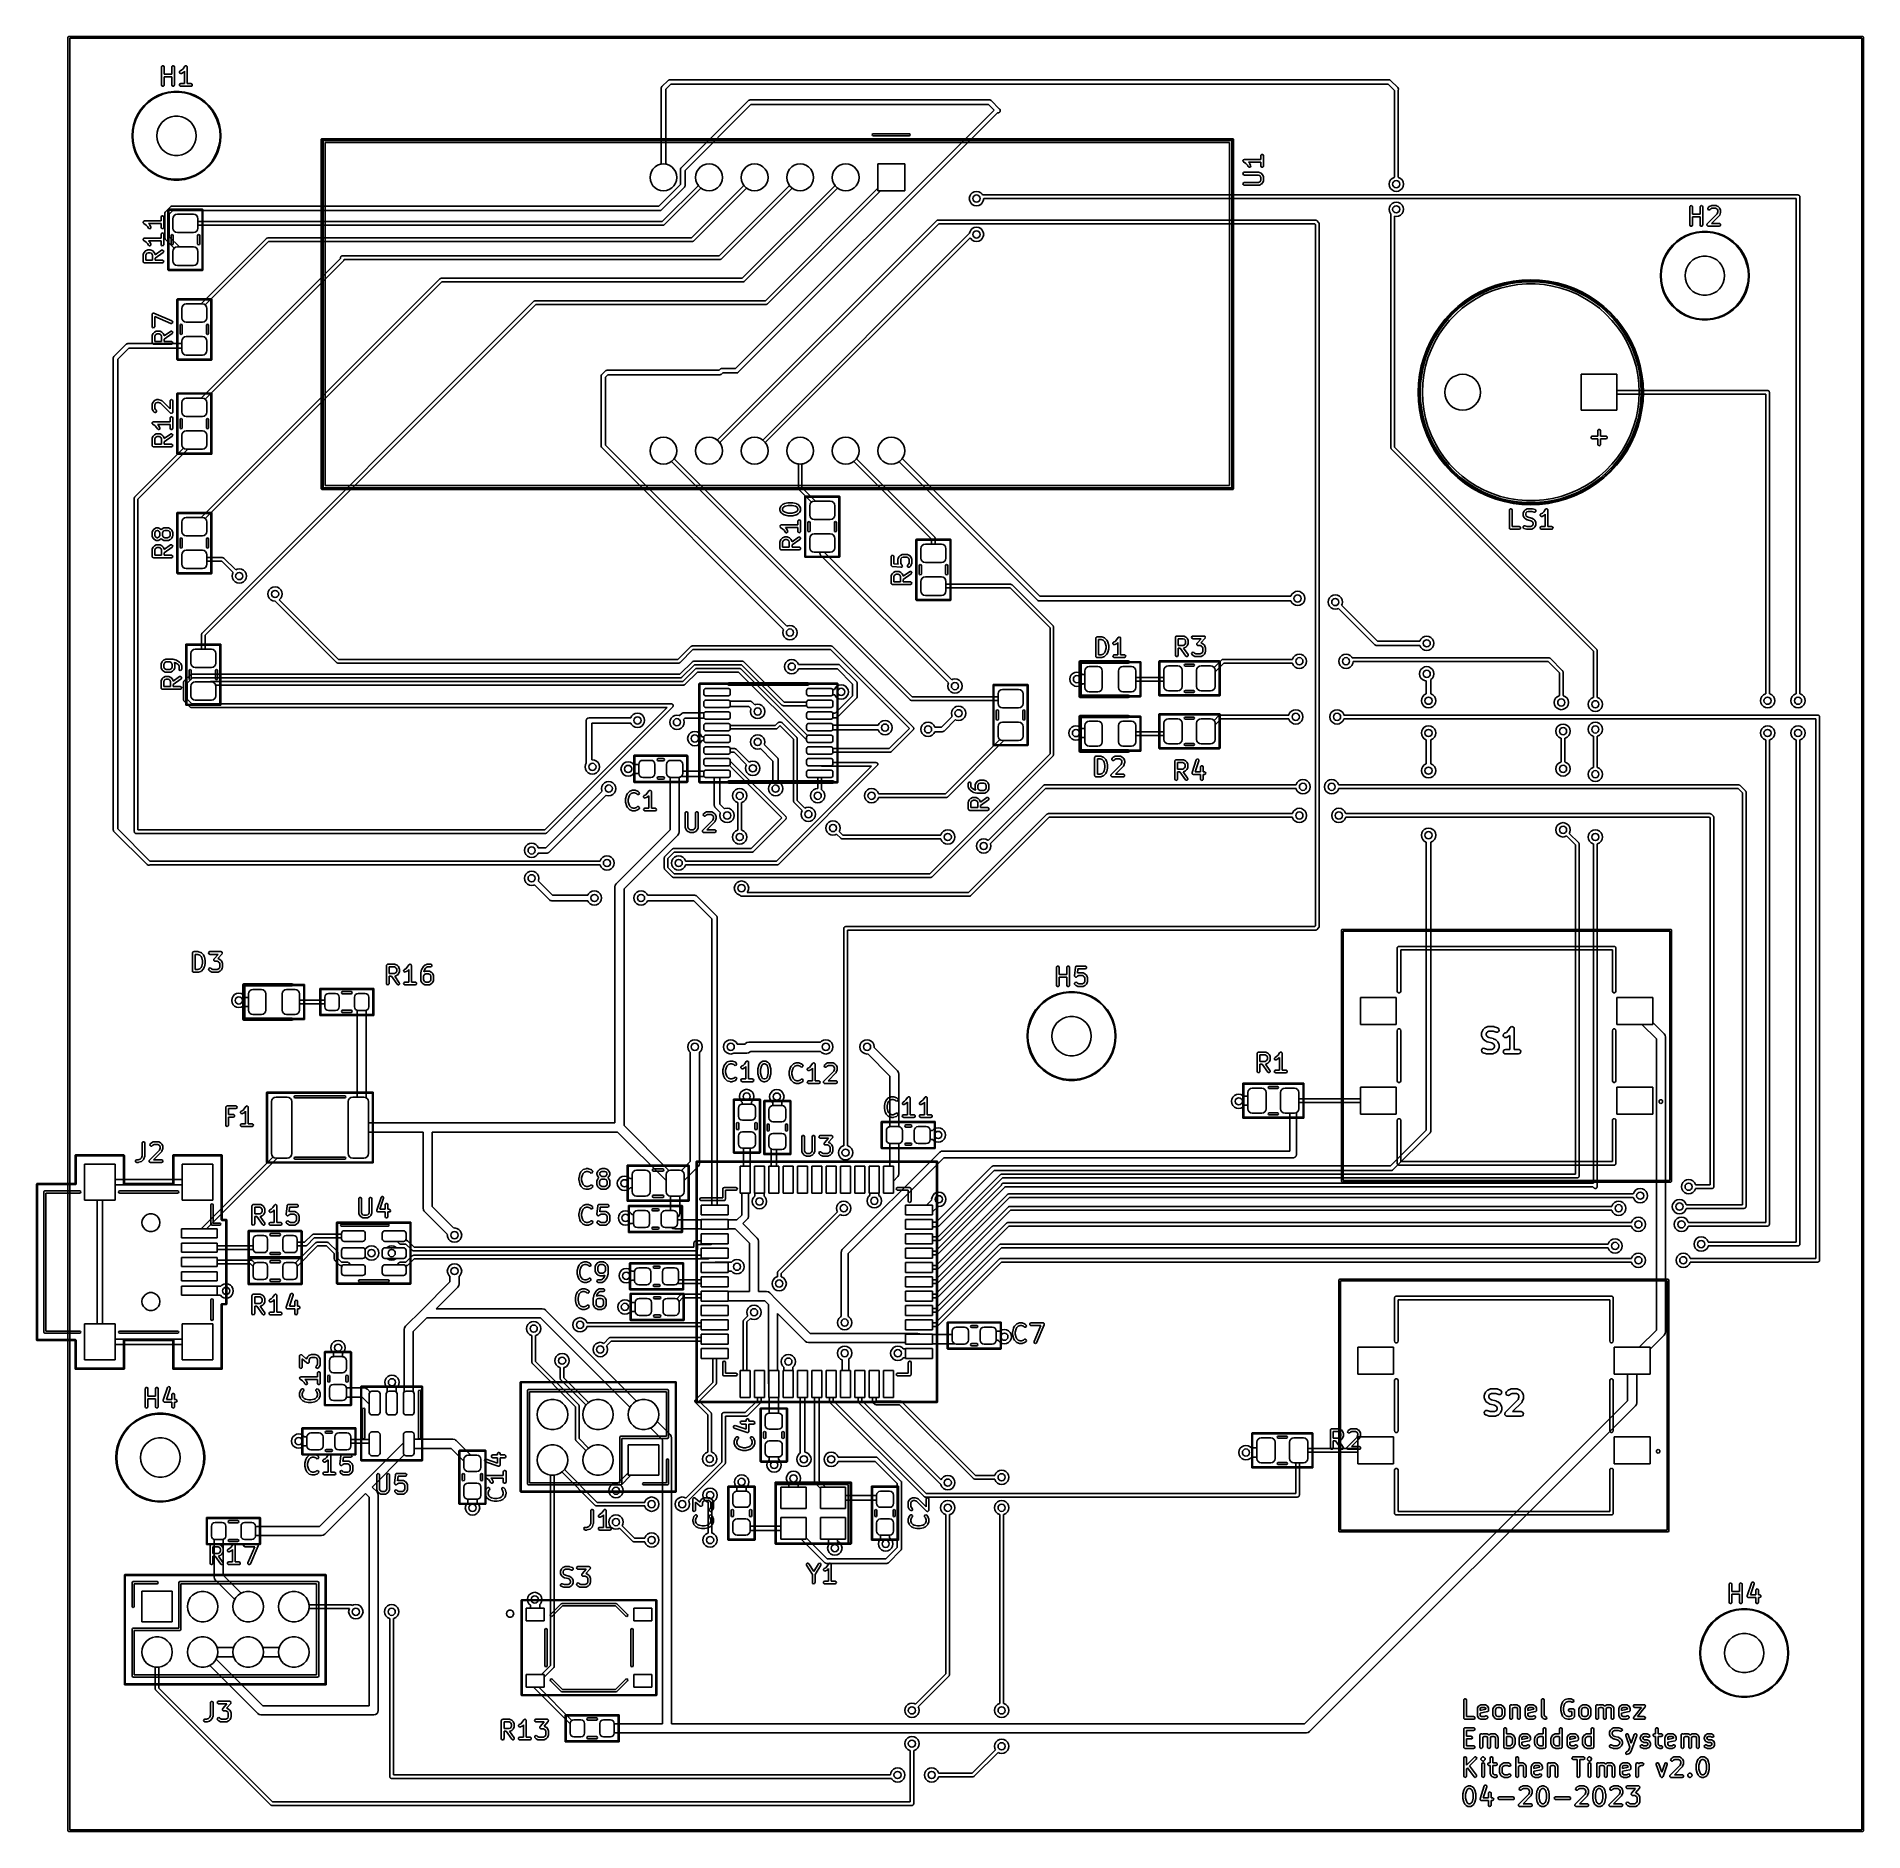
# Model space of a CAD drawing. Extents: x 96 to 198, y -147 to -47.
import ezdxf

# ---------------------------------------------------------------- set-up
doc = ezdxf.new("R2010")
doc.units = 0
doc.layers.add('BLACK', color=7, linetype='CONTINUOUS')

msp = doc.modelspace()

# ---------------------------------------------------------------- linework, layer by layer
at = {"layer": 'BLACK', "linetype": 'CONTINUOUS'}
for p, q in [((97.9537, -46.7162), (97.9683, -46.6809)), ((97.9537, -146.7), (97.9537, -46.7162)), ((97.9683, -46.6809), (98.0037, -46.6662)), ((98.0037, -46.6662), (197.996, -46.6662)), ((98.0537, -46.7662), (98.0537, -146.65)), ((197.946, -46.7662), (98.0537, -46.7662)), ((197.946, -146.65), (197.946, -46.7662)), ((197.996, -46.6662), (198.032, -46.6809)), ((198.032, -46.6809), (198.046, -46.7162)), ((198.046, -46.7162), (198.046, -146.7)), ((103.163, -48.3674), (103.168, -48.3417)), ((103.163, -49.3674), (103.163, -48.3674)), ((103.168, -48.3417), (103.201, -48.3024)), ((103.201, -48.3024), (103.251, -48.2935)), ((103.251, -48.2935), (103.296, -48.3192)), ((103.296, -48.3192), (103.313, -48.3674)), ((103.313, -48.3674), (103.313, -48.7686)), ((103.313, -48.7686), (103.735, -48.7686)), ((103.735, -48.3674), (103.739, -48.3417)), ((103.735, -48.7686), (103.735, -48.3674)), ((103.739, -48.3417), (103.772, -48.3024)), ((103.772, -48.3024), (103.823, -48.2935)), ((103.823, -48.2935), (103.867, -48.3192)), ((103.867, -48.3192), (103.885, -48.3674)), ((103.885, -48.3674), (103.885, -49.3674)), ((104.166, -48.6745), (104.169, -48.6233)), ((104.197, -48.7157), (104.166, -48.6745)), ((104.169, -48.6233), (104.205, -48.586)), ((104.247, -48.7276), (104.197, -48.7157)), ((104.205, -48.586), (104.289, -48.5438)), ((104.272, -48.7202), (104.247, -48.7276)), ((104.367, -48.6726), (104.272, -48.7202)), ((104.289, -48.5438), (104.37, -48.4625)), ((104.368, -48.6714), (104.367, -48.6726)), ((104.386, -48.6585), (104.368, -48.6714)), ((104.37, -48.4625), (104.461, -48.3258)), ((104.449, -48.5961), (104.386, -48.6585)), ((104.449, -49.2924), (104.449, -48.5961)), ((104.461, -48.3258), (104.479, -48.3069)), ((104.479, -48.3069), (104.484, -48.3057)), ((104.484, -48.3057), (104.486, -48.3024)), ((104.486, -48.3024), (104.508, -48.2986)), ((104.508, -48.2986), (104.529, -48.2925)), ((104.529, -48.2925), (104.533, -48.2943)), ((104.533, -48.2943), (104.537, -48.2935)), ((104.537, -48.2935), (104.556, -48.3044)), ((104.556, -48.3044), (104.576, -48.3131)), ((104.576, -48.3131), (104.578, -48.317)), ((104.578, -48.317), (104.581, -48.3192)), ((104.581, -48.3192), (104.589, -48.3396)), ((104.589, -48.3396), (104.598, -48.3591)), ((104.598, -48.3591), (104.597, -48.3633)), ((104.597, -48.3633), (104.599, -48.3674)), ((104.599, -48.3674), (104.599, -49.2924)), ((102.946, -49.9606), (103.235, -49.8461)), ((103.249, -49.8891), (102.965, -50.0015)), ((103.181, -49.4156), (103.163, -49.3674)), ((103.225, -49.4412), (103.181, -49.4156)), ((103.276, -49.4323), (103.225, -49.4412)), ((103.235, -49.8461), (103.536, -49.7688)), ((103.545, -49.8132), (103.249, -49.8891)), ((103.309, -49.393), (103.276, -49.4323)), ((103.313, -49.3674), (103.309, -49.393)), ((103.735, -48.9186), (103.313, -48.9186)), ((103.313, -48.9186), (103.313, -49.3674)), ((103.536, -49.7688), (103.845, -49.7299)), ((103.847, -49.775), (103.545, -49.8132)), ((103.735, -49.3674), (103.735, -48.9186)), ((103.752, -49.4156), (103.735, -49.3674)), ((103.796, -49.4412), (103.752, -49.4156)), ((103.847, -49.4323), (103.796, -49.4412)), ((103.845, -49.7299), (104.155, -49.7299)), ((103.88, -49.393), (103.847, -49.4323)), ((104.153, -49.775), (103.847, -49.775)), ((103.885, -49.3674), (103.88, -49.393)), ((104.455, -49.8132), (104.153, -49.775)), ((104.155, -49.7299), (104.464, -49.7688)), ((104.164, -49.3544), (104.19, -49.3099)), ((104.173, -49.4049), (104.164, -49.3544)), ((104.212, -49.4379), (104.173, -49.4049)), ((104.19, -49.3099), (104.238, -49.2924)), ((104.238, -49.4424), (104.212, -49.4379)), ((104.238, -49.2924), (104.449, -49.2924)), ((104.81, -49.4424), (104.238, -49.4424)), ((104.751, -49.8891), (104.455, -49.8132)), ((104.464, -49.7688), (104.765, -49.8461)), ((104.599, -49.2924), (104.81, -49.2924)), ((105.035, -50.0015), (104.751, -49.8891)), ((104.765, -49.8461), (105.054, -49.9606)), ((104.81, -49.2924), (104.835, -49.2969)), ((104.858, -49.4248), (104.81, -49.4424)), ((104.835, -49.2969), (104.874, -49.3299)), ((104.883, -49.3804), (104.858, -49.4248)), ((104.874, -49.3299), (104.883, -49.3804)), ((131.025, -49.55), (131.028, -49.5279)), ((131.025, -53.7866), (131.025, -49.55)), ((131.028, -49.5234), (131.029, -49.521)), ((131.028, -49.5279), (131.028, -49.5234)), ((131.029, -49.521), (131.03, -49.5148)), ((131.03, -49.5148), (131.047, -49.4888)), ((131.047, -49.4888), (131.062, -49.4616)), ((131.062, -49.4616), (131.412, -49.1116)), ((131.552, -49.325), (131.275, -49.6018)), ((131.275, -49.6018), (131.275, -53.7866)), ((131.412, -49.1116), (131.429, -49.0982)), ((131.429, -49.0982), (131.432, -49.0948)), ((131.432, -49.0948), (131.435, -49.0941)), ((131.435, -49.0941), (131.44, -49.0903)), ((131.44, -49.0903), (131.47, -49.0837)), ((131.47, -49.0837), (131.5, -49.075)), ((131.5, -49.075), (171.6, -49.075)), ((171.548, -49.325), (131.552, -49.325)), ((171.898, -49.6752), (171.548, -49.325)), ((171.6, -49.075), (171.622, -49.0782)), ((171.622, -49.0782), (171.627, -49.0779)), ((171.627, -49.0779), (171.629, -49.0792)), ((171.629, -49.0792), (171.635, -49.0801)), ((171.635, -49.0801), (171.661, -49.0968)), ((171.661, -49.0968), (171.688, -49.1116)), ((171.688, -49.1116), (172.088, -49.5116)), ((171.898, -54.515), (171.898, -49.6752)), ((172.088, -49.5116), (172.11, -49.5401)), ((172.125, -49.6089), (172.102, -49.6708)), ((172.102, -49.6708), (172.102, -54.515)), ((172.11, -49.5401), (172.125, -49.6089)), ((101.831, -51.0077), (101.998, -50.7452)), ((102.034, -50.7718), (101.871, -51.0294)), ((101.998, -50.7452), (102.196, -50.5057)), ((102.229, -50.5367), (102.034, -50.7718)), ((102.196, -50.5057), (102.422, -50.293)), ((102.451, -50.3278), (102.229, -50.5367)), ((102.422, -50.293), (102.674, -50.1103)), ((102.698, -50.1485), (102.451, -50.3278)), ((102.674, -50.1103), (102.946, -49.9606)), ((102.965, -50.0015), (102.698, -50.1485)), ((105.302, -50.1485), (105.035, -50.0015)), ((105.054, -49.9606), (105.326, -50.1103)), ((105.549, -50.3278), (105.302, -50.1485)), ((105.326, -50.1103), (105.578, -50.293)), ((105.771, -50.5367), (105.549, -50.3278)), ((105.578, -50.293), (105.804, -50.5057)), ((105.966, -50.7718), (105.771, -50.5367)), ((105.804, -50.5057), (106.002, -50.7452)), ((106.129, -51.0294), (105.966, -50.7718)), ((106.002, -50.7452), (106.169, -51.0077)), ((132.137, -53.9866), (135.887, -50.2372)), ((136.029, -50.454), (132.354, -54.129)), ((135.174, -65.173), (149.584, -50.7632)), ((135.887, -50.2372), (135.905, -50.2236)), ((135.905, -50.2236), (135.908, -50.2202)), ((135.908, -50.2202), (135.91, -50.2194)), ((135.91, -50.2194), (135.916, -50.2155)), ((135.916, -50.2155), (135.946, -50.2089)), ((135.946, -50.2089), (135.976, -50.2)), ((135.976, -50.2), (149.327, -50.2)), ((149.274, -50.454), (136.029, -50.454)), ((149.584, -50.7632), (149.274, -50.454)), ((149.327, -50.2), (149.349, -50.2032)), ((149.349, -50.2032), (149.354, -50.2029)), ((149.354, -50.2029), (149.356, -50.2042)), ((149.356, -50.2042), (149.363, -50.2051)), ((149.363, -50.2051), (149.389, -50.2221)), ((149.389, -50.2221), (149.417, -50.2372)), ((149.417, -50.2372), (149.89, -50.7102)), ((149.822, -50.9206), (149.8, -50.927)), ((149.844, -50.919), (149.822, -50.9206)), ((149.855, -50.9107), (149.844, -50.919)), ((149.869, -50.9068), (149.855, -50.9107)), ((149.884, -50.8897), (149.869, -50.9068)), ((149.902, -50.8761), (149.884, -50.8897)), ((149.89, -50.7102), (149.894, -50.7153)), ((149.894, -50.7153), (149.896, -50.7168)), ((149.896, -50.7168), (149.898, -50.721)), ((149.898, -50.721), (149.911, -50.7391)), ((149.906, -50.8632), (149.902, -50.8761)), ((149.916, -50.8528), (149.906, -50.8632)), ((149.911, -50.7391), (149.916, -50.7613)), ((149.916, -50.7613), (149.926, -50.7819)), ((149.919, -50.8303), (149.916, -50.8528)), ((149.927, -50.8091), (149.919, -50.8303)), ((149.926, -50.7819), (149.924, -50.7956)), ((149.924, -50.7956), (149.927, -50.8091)), ((101.525, -52.2), (101.545, -51.8898)), ((101.545, -51.8898), (101.603, -51.5845)), ((101.589, -51.8955), (101.57, -52.2)), ((101.647, -51.5957), (101.589, -51.8955)), ((101.603, -51.5845), (101.699, -51.2889)), ((101.741, -51.3055), (101.647, -51.5957)), ((101.699, -51.2889), (101.831, -51.0077)), ((101.871, -51.0294), (101.741, -51.3055)), ((102.919, -51.9979), (102.974, -51.8026)), ((102.974, -51.8026), (103.065, -51.6209)), ((103.065, -51.6209), (103.187, -51.4589)), ((103.187, -51.4589), (103.337, -51.3222)), ((103.337, -51.3222), (103.51, -51.2153)), ((103.51, -51.2153), (103.699, -51.142)), ((103.699, -51.142), (103.899, -51.1047)), ((103.899, -51.1047), (104.101, -51.1047)), ((104.101, -51.1047), (104.301, -51.142)), ((104.301, -51.142), (104.49, -51.2153)), ((104.49, -51.2153), (104.663, -51.3222)), ((104.663, -51.3222), (104.813, -51.4589)), ((104.813, -51.4589), (104.935, -51.6209)), ((104.935, -51.6209), (105.026, -51.8026)), ((105.026, -51.8026), (105.081, -51.9979)), ((106.259, -51.3055), (106.129, -51.0294)), ((106.169, -51.0077), (106.301, -51.2889)), ((106.353, -51.5957), (106.259, -51.3055)), ((106.301, -51.2889), (106.397, -51.5845)), ((106.411, -51.8955), (106.353, -51.5957)), ((106.397, -51.5845), (106.455, -51.8898)), ((106.43, -52.2), (106.411, -51.8955)), ((106.455, -51.8898), (106.475, -52.2)), ((149.779, -50.927), (135.316, -65.3898)), ((149.8, -50.927), (149.779, -50.927)), ((101.545, -52.5102), (101.525, -52.2)), ((101.603, -52.8155), (101.545, -52.5102)), ((101.57, -52.2), (101.589, -52.5045)), ((101.589, -52.5045), (101.647, -52.8043)), ((101.699, -53.1111), (101.603, -52.8155)), ((101.647, -52.8043), (101.741, -53.0945)), ((102.9, -52.2), (102.919, -51.9979)), ((102.919, -52.4021), (102.9, -52.2)), ((102.974, -52.5974), (102.919, -52.4021)), ((103.065, -52.7791), (102.974, -52.5974)), ((103.187, -52.9411), (103.065, -52.7791)), ((103.337, -53.0778), (103.187, -52.9411)), ((104.813, -52.9411), (104.663, -53.0778)), ((104.935, -52.7791), (104.813, -52.9411)), ((105.026, -52.5974), (104.935, -52.7791)), ((105.081, -52.4021), (105.026, -52.5974)), ((105.081, -51.9979), (105.1, -52.2)), ((105.1, -52.2), (105.081, -52.4021)), ((106.259, -53.0945), (106.353, -52.8043)), ((106.397, -52.8155), (106.301, -53.1111)), ((106.353, -52.8043), (106.411, -52.5045)), ((106.455, -52.5102), (106.397, -52.8155)), ((106.411, -52.5045), (106.43, -52.2)), ((106.475, -52.2), (106.455, -52.5102)), ((112.075, -52.3925), (112.082, -52.3748)), ((112.075, -71.8925), (112.075, -52.3925)), ((112.082, -52.3748), (112.1, -52.3675)), ((112.1, -52.3675), (162.9, -52.3675)), ((112.125, -52.4175), (112.125, -71.8675)), ((162.875, -52.4175), (112.125, -52.4175)), ((112.17, -52.5225), (112.188, -52.4801)), ((112.17, -71.7625), (112.17, -52.5225)), ((112.188, -52.4801), (112.23, -52.4625)), ((112.23, -52.4625), (162.77, -52.4625)), ((112.29, -52.5825), (112.29, -71.7025)), ((162.71, -52.5825), (112.29, -52.5825)), ((142.79, -52.1425), (142.808, -52.1001)), ((142.808, -52.1849), (142.79, -52.1425)), ((142.808, -52.1001), (142.85, -52.0825)), ((142.85, -52.2025), (142.808, -52.1849)), ((142.85, -52.0825), (144.85, -52.0825)), ((144.85, -52.2025), (142.85, -52.2025)), ((144.85, -52.0825), (144.892, -52.1001)), ((144.892, -52.1849), (144.85, -52.2025)), ((144.892, -52.1001), (144.91, -52.1425)), ((144.91, -52.1425), (144.892, -52.1849)), ((162.71, -71.7025), (162.71, -52.5825)), ((162.77, -52.4625), (162.812, -52.4801)), ((162.812, -52.4801), (162.83, -52.5225)), ((162.83, -52.5225), (162.83, -71.7625)), ((162.875, -71.8675), (162.875, -52.4175)), ((162.9, -52.3675), (162.918, -52.3748)), ((162.918, -52.3748), (162.925, -52.3925)), ((162.925, -52.3925), (162.925, -71.8925)), ((101.831, -53.3923), (101.699, -53.1111)), ((101.741, -53.0945), (101.871, -53.3706)), ((101.998, -53.6548), (101.831, -53.3923)), ((101.871, -53.3706), (102.034, -53.6282)), ((102.196, -53.8943), (101.998, -53.6548)), ((102.034, -53.6282), (102.229, -53.8633)), ((102.422, -54.107), (102.196, -53.8943)), ((102.229, -53.8633), (102.451, -54.0722)), ((103.51, -53.1847), (103.337, -53.0778)), ((103.699, -53.258), (103.51, -53.1847)), ((103.899, -53.2953), (103.699, -53.258)), ((104.101, -53.2953), (103.899, -53.2953)), ((104.301, -53.258), (104.101, -53.2953)), ((104.49, -53.1847), (104.301, -53.258)), ((104.663, -53.0778), (104.49, -53.1847)), ((105.549, -54.0722), (105.771, -53.8633)), ((105.804, -53.8943), (105.578, -54.107)), ((105.771, -53.8633), (105.966, -53.6282)), ((106.002, -53.6548), (105.804, -53.8943)), ((105.966, -53.6282), (106.129, -53.3706)), ((106.169, -53.3923), (106.002, -53.6548)), ((106.129, -53.3706), (106.259, -53.0945)), ((106.301, -53.1111), (106.169, -53.3923)), ((130.564, -54.0549), (130.682, -53.9361)), ((130.564, -54.0549), (130.682, -53.9361)), ((130.682, -53.9361), (130.825, -53.8468)), ((130.682, -53.9361), (130.825, -53.8468)), ((130.825, -53.8468), (130.983, -53.7913)), ((130.825, -53.8468), (130.983, -53.7913)), ((130.983, -53.7913), (131.15, -53.7725)), ((130.983, -53.7913), (131.025, -53.7866)), ((131.15, -53.7725), (131.317, -53.7913)), ((131.275, -53.7866), (131.317, -53.7913)), ((131.317, -53.7913), (131.475, -53.8468)), ((131.317, -53.7913), (131.475, -53.8468)), ((131.475, -53.8468), (131.618, -53.9361)), ((131.475, -53.8468), (131.618, -53.9361)), ((131.618, -53.9361), (131.736, -54.0549)), ((131.618, -53.9361), (131.736, -54.0549)), ((133.104, -54.0549), (133.222, -53.9361)), ((133.104, -54.0549), (133.222, -53.9361)), ((133.222, -53.9361), (133.365, -53.8468)), ((133.222, -53.9361), (133.365, -53.8468)), ((133.365, -53.8468), (133.523, -53.7913)), ((133.365, -53.8468), (133.523, -53.7913)), ((133.523, -53.7913), (133.69, -53.7725)), ((133.523, -53.7913), (133.69, -53.7725)), ((133.69, -53.7725), (133.857, -53.7913)), ((133.69, -53.7725), (133.857, -53.7913)), ((133.857, -53.7913), (134.015, -53.8468)), ((133.857, -53.7913), (134.015, -53.8468)), ((134.015, -53.8468), (134.158, -53.9361)), ((134.015, -53.8468), (134.158, -53.9361)), ((134.158, -53.9361), (134.276, -54.0549)), ((134.158, -53.9361), (134.276, -54.0549)), ((135.644, -54.0549), (135.762, -53.9361)), ((135.644, -54.0549), (135.762, -53.9361)), ((135.762, -53.9361), (135.905, -53.8468)), ((135.762, -53.9361), (135.905, -53.8468)), ((135.905, -53.8468), (136.063, -53.7913)), ((135.905, -53.8468), (136.063, -53.7913)), ((136.063, -53.7913), (136.23, -53.7725)), ((136.063, -53.7913), (136.23, -53.7725)), ((136.23, -53.7725), (136.397, -53.7913)), ((136.23, -53.7725), (136.397, -53.7913)), ((136.397, -53.7913), (136.555, -53.8468)), ((136.397, -53.7913), (136.555, -53.8468)), ((136.555, -53.8468), (136.698, -53.9361)), ((136.555, -53.8468), (136.698, -53.9361)), ((136.698, -53.9361), (136.816, -54.0549)), ((136.698, -53.9361), (136.816, -54.0549)), ((138.184, -54.0549), (138.302, -53.9361)), ((138.184, -54.0549), (138.302, -53.9361)), ((138.302, -53.9361), (138.445, -53.8468)), ((138.302, -53.9361), (138.445, -53.8468)), ((138.445, -53.8468), (138.603, -53.7913)), ((138.445, -53.8468), (138.603, -53.7913)), ((138.603, -53.7913), (138.77, -53.7725)), ((138.603, -53.7913), (138.77, -53.7725)), ((138.77, -53.7725), (138.937, -53.7913)), ((138.77, -53.7725), (138.937, -53.7913)), ((138.937, -53.7913), (139.095, -53.8468)), ((138.937, -53.7913), (139.095, -53.8468)), ((139.095, -53.8468), (139.238, -53.9361)), ((139.095, -53.8468), (139.238, -53.9361)), ((139.238, -53.9361), (139.356, -54.0549)), ((139.238, -53.9361), (139.356, -54.0549)), ((140.724, -54.0549), (140.842, -53.9361)), ((140.724, -54.0549), (140.842, -53.9361)), ((140.842, -53.9361), (140.985, -53.8468)), ((140.842, -53.9361), (140.985, -53.8468)), ((140.985, -53.8468), (141.143, -53.7913)), ((140.985, -53.8468), (141.143, -53.7913)), ((141.143, -53.7913), (141.31, -53.7725)), ((141.143, -53.7913), (141.31, -53.7725)), ((141.31, -53.7725), (141.477, -53.7913)), ((141.31, -53.7725), (141.477, -53.7913)), ((141.477, -53.7913), (141.635, -53.8468)), ((141.477, -53.7913), (141.635, -53.8468)), ((141.635, -53.8468), (141.778, -53.9361)), ((141.635, -53.8468), (141.778, -53.9361)), ((141.778, -53.9361), (141.896, -54.0549)), ((141.778, -53.9361), (141.896, -54.0549)), ((143.1, -55.1288), (143.1, -53.7725)), ((143.1, -53.7725), (144.6, -53.7725)), ((143.1, -55.2725), (143.1, -53.7725)), ((143.1, -53.7725), (144.6, -53.7725)), ((144.6, -53.7725), (144.6, -55.2725)), ((144.6, -53.7725), (144.6, -55.2725)), ((163.453, -53.5939), (163.454, -53.5899)), ((163.459, -53.6148), (163.453, -53.5939)), ((163.454, -53.5857), (163.464, -53.5668)), ((163.454, -53.5899), (163.454, -53.5857)), ((163.462, -53.6362), (163.459, -53.6148)), ((163.466, -53.639), (163.462, -53.6362)), ((163.464, -53.5668), (163.473, -53.5469)), ((163.467, -53.6431), (163.466, -53.639)), ((163.486, -53.6611), (163.467, -53.6431)), ((163.473, -53.5469), (163.477, -53.545)), ((163.477, -53.545), (163.479, -53.5412)), ((163.479, -53.5412), (163.5, -53.5338)), ((163.622, -53.7522), (163.486, -53.6611)), ((163.5, -53.5338), (163.519, -53.5241)), ((163.519, -53.5241), (163.523, -53.5252)), ((163.523, -53.5252), (163.527, -53.5237)), ((163.527, -53.5237), (164.452, -53.5237)), ((163.704, -53.8336), (163.622, -53.7522)), ((163.746, -53.9179), (163.704, -53.8336)), ((163.783, -53.9532), (163.746, -53.9179)), ((164.452, -53.6737), (163.756, -53.6737)), ((163.756, -53.6737), (163.819, -53.7361)), ((163.834, -53.9563), (163.783, -53.9532)), ((163.819, -53.7361), (163.831, -53.7545)), ((163.831, -53.7545), (163.833, -53.7556)), ((163.833, -53.7556), (163.88, -53.8509)), ((163.876, -53.9257), (163.834, -53.9563)), ((163.888, -53.8758), (163.876, -53.9257)), ((163.88, -53.8509), (163.888, -53.8758)), ((164.452, -53.313), (164.457, -53.2873)), ((164.452, -53.5237), (164.452, -53.313)), ((164.452, -53.8844), (164.452, -53.6737)), ((164.47, -53.9326), (164.452, -53.8844)), ((164.457, -53.2873), (164.49, -53.248)), ((164.514, -53.9583), (164.47, -53.9326)), ((164.49, -53.248), (164.54, -53.2391)), ((164.565, -53.9494), (164.514, -53.9583)), ((164.54, -53.2391), (164.585, -53.2648)), ((164.598, -53.9101), (164.565, -53.9494)), ((164.585, -53.2648), (164.602, -53.313)), ((164.602, -53.8844), (164.598, -53.9101)), ((164.602, -53.313), (164.602, -53.8844)), ((102.674, -54.2897), (102.422, -54.107)), ((102.451, -54.0722), (102.698, -54.2515)), ((102.946, -54.4394), (102.674, -54.2897)), ((102.698, -54.2515), (102.965, -54.3985)), ((103.235, -54.5539), (102.946, -54.4394)), ((102.965, -54.3985), (103.249, -54.5109)), ((103.536, -54.6312), (103.235, -54.5539)), ((103.249, -54.5109), (103.545, -54.5868)), ((103.845, -54.6701), (103.536, -54.6312)), ((103.545, -54.5868), (103.847, -54.625)), ((104.155, -54.6701), (103.845, -54.6701)), ((103.847, -54.625), (104.153, -54.625)), ((104.153, -54.625), (104.455, -54.5868)), ((104.464, -54.6312), (104.155, -54.6701)), ((104.455, -54.5868), (104.751, -54.5109)), ((104.765, -54.5539), (104.464, -54.6312)), ((104.751, -54.5109), (105.035, -54.3985)), ((105.054, -54.4394), (104.765, -54.5539)), ((105.035, -54.3985), (105.302, -54.2515)), ((105.326, -54.2897), (105.054, -54.4394)), ((105.302, -54.2515), (105.549, -54.0722)), ((105.578, -54.107), (105.326, -54.2897)), ((130.4, -54.5225), (130.419, -54.3556)), ((130.4, -54.5225), (130.419, -54.3556)), ((130.419, -54.6894), (130.4, -54.5225)), ((130.419, -54.6894), (130.4, -54.5225)), ((130.419, -54.3556), (130.474, -54.1971)), ((130.419, -54.3556), (130.474, -54.1971)), ((130.474, -54.8479), (130.419, -54.6894)), ((130.474, -54.8479), (130.419, -54.6894)), ((130.474, -54.1971), (130.564, -54.0549)), ((130.474, -54.1971), (130.564, -54.0549)), ((130.564, -54.9901), (130.474, -54.8479)), ((130.564, -54.9901), (130.474, -54.8479)), ((130.682, -55.1089), (130.564, -54.9901)), ((130.682, -55.1089), (130.564, -54.9901)), ((130.895, -56.121), (132.1, -54.916)), ((131.083, -56.9859), (133.094, -54.9748)), ((131.736, -54.9901), (131.618, -55.1089)), ((131.736, -54.9901), (131.618, -55.1089)), ((131.736, -54.0549), (131.826, -54.1971)), ((131.736, -54.0549), (131.826, -54.1971)), ((131.826, -54.8479), (131.736, -54.9901)), ((131.826, -54.8479), (131.736, -54.9901)), ((131.826, -54.1971), (131.881, -54.3556)), ((131.826, -54.1971), (131.881, -54.3556)), ((131.881, -54.6894), (131.826, -54.8479)), ((131.881, -54.6894), (131.826, -54.8479)), ((131.881, -54.3556), (131.9, -54.5225)), ((131.881, -54.3556), (131.9, -54.5225)), ((131.9, -54.5225), (131.881, -54.6894)), ((131.9, -54.5225), (131.881, -54.6894)), ((132.1, -54.0764), (132.103, -54.0539)), ((132.1, -54.916), (132.1, -54.0764)), ((132.103, -54.0494), (132.104, -54.047)), ((132.103, -54.0539), (132.103, -54.0494)), ((132.104, -54.047), (132.105, -54.0406)), ((132.105, -54.0406), (132.122, -54.0142)), ((132.122, -54.0142), (132.137, -53.9866)), ((132.351, -54.9956), (132.35, -54.998)), ((132.354, -54.9686), (132.351, -54.9911)), ((132.351, -54.9911), (132.351, -54.9956)), ((132.354, -54.129), (132.354, -54.9686)), ((132.71, -57.8984), (135.634, -54.9748)), ((132.94, -54.5225), (132.959, -54.3556)), ((132.94, -54.5225), (132.959, -54.3556)), ((132.959, -54.6894), (132.94, -54.5225)), ((132.959, -54.6894), (132.94, -54.5225)), ((132.959, -54.3556), (133.014, -54.1971)), ((132.959, -54.3556), (133.014, -54.1971)), ((133.014, -54.8479), (132.959, -54.6894)), ((133.014, -54.8479), (132.959, -54.6894)), ((133.014, -54.1971), (133.104, -54.0549)), ((133.014, -54.1971), (133.104, -54.0549)), ((133.094, -54.9748), (133.014, -54.8479)), ((133.104, -54.9901), (133.014, -54.8479)), ((133.222, -55.1089), (133.104, -54.9901)), ((134.276, -54.9901), (134.158, -55.1089)), ((134.276, -54.9901), (134.158, -55.1089)), ((134.25, -58.8984), (138.174, -54.9748)), ((134.276, -54.0549), (134.366, -54.1971)), ((134.276, -54.0549), (134.366, -54.1971)), ((134.366, -54.8479), (134.276, -54.9901)), ((134.366, -54.8479), (134.276, -54.9901)), ((134.366, -54.1971), (134.421, -54.3556)), ((134.366, -54.1971), (134.421, -54.3556)), ((134.421, -54.6894), (134.366, -54.8479)), ((134.421, -54.6894), (134.366, -54.8479)), ((134.421, -54.3556), (134.44, -54.5225)), ((134.421, -54.3556), (134.44, -54.5225)), ((134.44, -54.5225), (134.421, -54.6894)), ((134.44, -54.5225), (134.421, -54.6894)), ((135.48, -54.5225), (135.499, -54.3556)), ((135.48, -54.5225), (135.499, -54.3556)), ((135.499, -54.6894), (135.48, -54.5225)), ((135.499, -54.6894), (135.48, -54.5225)), ((135.499, -54.3556), (135.554, -54.1971)), ((135.499, -54.3556), (135.554, -54.1971)), ((135.554, -54.8479), (135.499, -54.6894)), ((135.554, -54.8479), (135.499, -54.6894)), ((135.54, -60.1484), (140.714, -54.9748)), ((135.554, -54.1971), (135.644, -54.0549)), ((135.554, -54.1971), (135.644, -54.0549)), ((135.634, -54.9748), (135.554, -54.8479)), ((135.644, -54.9901), (135.554, -54.8479)), ((135.762, -55.1089), (135.644, -54.9901)), ((136.816, -54.9901), (136.698, -55.1089)), ((136.816, -54.9901), (136.698, -55.1089)), ((136.816, -54.0549), (136.906, -54.1971)), ((136.816, -54.0549), (136.906, -54.1971)), ((136.906, -54.8479), (136.816, -54.9901)), ((136.906, -54.8479), (136.816, -54.9901)), ((136.906, -54.1971), (136.961, -54.3556)), ((136.906, -54.1971), (136.961, -54.3556)), ((136.961, -54.6894), (136.906, -54.8479)), ((136.961, -54.6894), (136.906, -54.8479)), ((136.961, -54.3556), (136.98, -54.5225)), ((136.961, -54.3556), (136.98, -54.5225)), ((136.98, -54.5225), (136.961, -54.6894)), ((136.98, -54.5225), (136.961, -54.6894)), ((138.02, -54.5225), (138.039, -54.3556)), ((138.02, -54.5225), (138.039, -54.3556)), ((138.039, -54.6894), (138.02, -54.5225)), ((138.039, -54.6894), (138.02, -54.5225)), ((138.039, -54.3556), (138.094, -54.1971)), ((138.039, -54.3556), (138.094, -54.1971)), ((138.094, -54.8479), (138.039, -54.6894)), ((138.094, -54.8479), (138.039, -54.6894)), ((138.094, -54.1971), (138.184, -54.0549)), ((138.094, -54.1971), (138.184, -54.0549)), ((138.174, -54.9748), (138.094, -54.8479)), ((138.184, -54.9901), (138.094, -54.8479)), ((138.302, -55.1089), (138.184, -54.9901)), ((139.356, -54.9901), (139.238, -55.1089)), ((139.356, -54.9901), (139.238, -55.1089)), ((139.356, -54.0549), (139.446, -54.1971)), ((139.356, -54.0549), (139.446, -54.1971)), ((139.446, -54.8479), (139.356, -54.9901)), ((139.446, -54.8479), (139.356, -54.9901)), ((139.446, -54.1971), (139.501, -54.3556)), ((139.446, -54.1971), (139.501, -54.3556)), ((139.501, -54.6894), (139.446, -54.8479)), ((139.501, -54.6894), (139.446, -54.8479)), ((139.501, -54.3556), (139.52, -54.5225)), ((139.501, -54.3556), (139.52, -54.5225)), ((139.52, -54.5225), (139.501, -54.6894)), ((139.52, -54.5225), (139.501, -54.6894)), ((140.56, -54.5225), (140.579, -54.3556)), ((140.56, -54.5225), (140.579, -54.3556)), ((140.579, -54.6894), (140.56, -54.5225)), ((140.579, -54.6894), (140.56, -54.5225)), ((140.579, -54.3556), (140.634, -54.1971)), ((140.579, -54.3556), (140.634, -54.1971)), ((140.634, -54.8479), (140.579, -54.6894)), ((140.634, -54.8479), (140.579, -54.6894)), ((140.634, -54.1971), (140.724, -54.0549)), ((140.634, -54.1971), (140.724, -54.0549)), ((140.714, -54.9748), (140.634, -54.8479)), ((140.724, -54.9901), (140.634, -54.8479)), ((140.842, -55.1089), (140.724, -54.9901)), ((141.896, -54.9901), (141.778, -55.1089)), ((141.896, -54.9901), (141.778, -55.1089)), ((141.896, -54.0549), (141.986, -54.1971)), ((141.896, -54.0549), (141.986, -54.1971)), ((141.986, -54.8479), (141.896, -54.9901)), ((141.986, -54.8479), (141.896, -54.9901)), ((141.986, -54.1971), (142.041, -54.3556)), ((141.986, -54.1971), (142.041, -54.3556)), ((142.041, -54.6894), (141.986, -54.8479)), ((142.041, -54.6894), (141.986, -54.8479)), ((142.041, -54.3556), (142.06, -54.5225)), ((142.041, -54.3556), (142.06, -54.5225)), ((142.06, -54.5225), (142.041, -54.6894)), ((142.06, -54.5225), (142.041, -54.6894)), ((163.454, -54.3), (163.479, -54.2555)), ((163.462, -54.3505), (163.454, -54.3)), ((163.454, -54.8714), (163.479, -54.827)), ((163.462, -54.9219), (163.454, -54.8714)), ((163.502, -54.3835), (163.462, -54.3505)), ((163.502, -54.9549), (163.462, -54.9219)), ((163.479, -54.2555), (163.527, -54.238)), ((163.479, -54.827), (163.527, -54.8094)), ((163.527, -54.388), (163.502, -54.3835)), ((163.527, -54.9594), (163.502, -54.9549)), ((163.527, -54.238), (164.337, -54.238)), ((164.319, -54.388), (163.527, -54.388)), ((163.527, -54.8094), (164.319, -54.8094)), ((164.337, -54.9594), (163.527, -54.9594)), ((164.388, -54.4222), (164.319, -54.388)), ((164.319, -54.8094), (164.388, -54.7751)), ((164.337, -54.238), (164.363, -54.2425)), ((164.341, -54.9579), (164.337, -54.9594)), ((164.345, -54.9589), (164.341, -54.9579)), ((164.37, -54.9515), (164.345, -54.9589)), ((164.363, -54.2425), (164.366, -54.2454)), ((164.366, -54.2454), (164.37, -54.2459)), ((164.37, -54.2459), (164.466, -54.2935)), ((164.466, -54.9039), (164.37, -54.9515)), ((164.418, -54.4526), (164.388, -54.4222)), ((164.388, -54.7751), (164.418, -54.7447)), ((164.452, -54.5212), (164.418, -54.4526)), ((164.418, -54.7447), (164.452, -54.6762)), ((164.452, -54.6762), (164.452, -54.5212)), ((164.466, -54.2935), (164.484, -54.3069)), ((164.467, -54.9027), (164.466, -54.9039)), ((164.485, -54.8898), (164.467, -54.9027)), ((164.484, -54.3069), (164.485, -54.3076)), ((164.485, -54.3076), (164.533, -54.3552)), ((164.533, -54.8422), (164.485, -54.8898)), ((164.533, -54.3552), (164.546, -54.3735)), ((164.547, -54.8227), (164.533, -54.8407)), ((164.533, -54.8407), (164.533, -54.8422)), ((164.546, -54.3735), (164.547, -54.3747)), ((164.547, -54.3747), (164.594, -54.4699)), ((164.594, -54.7275), (164.547, -54.8227)), ((164.594, -54.4699), (164.602, -54.4949)), ((164.595, -54.723), (164.594, -54.7275)), ((164.598, -54.7196), (164.595, -54.723)), ((164.602, -54.6939), (164.598, -54.7196)), ((164.602, -54.4949), (164.601, -54.4992)), ((164.601, -54.4992), (164.602, -54.5035)), ((164.602, -54.5035), (164.602, -54.6939)), ((171.6, -54.8989), (171.62, -54.7753)), ((171.62, -55.0225), (171.6, -54.8989)), ((171.62, -54.7753), (171.676, -54.6638)), ((171.676, -54.6638), (171.765, -54.5753)), ((171.765, -54.5753), (171.876, -54.5185)), ((171.876, -54.5185), (171.898, -54.515)), ((172.102, -54.515), (172.124, -54.5185)), ((172.124, -54.5185), (172.235, -54.5753)), ((172.235, -54.5753), (172.324, -54.6638)), ((172.324, -54.6638), (172.38, -54.7753)), ((172.38, -54.7753), (172.4, -54.8989)), ((172.4, -54.8989), (172.38, -55.0225)), ((130.825, -55.1982), (130.682, -55.1089)), ((130.825, -55.1982), (130.682, -55.1089)), ((130.983, -55.2537), (130.825, -55.1982)), ((130.983, -55.2537), (130.825, -55.1982)), ((131.15, -55.2725), (130.983, -55.2537)), ((131.15, -55.2725), (130.983, -55.2537)), ((132.317, -55.0584), (131.037, -56.3378)), ((131.317, -55.2537), (131.15, -55.2725)), ((131.317, -55.2537), (131.15, -55.2725)), ((133.238, -55.1185), (131.197, -57.1593)), ((131.475, -55.1982), (131.317, -55.2537)), ((131.475, -55.1982), (131.317, -55.2537)), ((131.618, -55.1089), (131.475, -55.1982)), ((131.618, -55.1089), (131.475, -55.1982)), ((132.332, -55.0308), (132.317, -55.0584)), ((132.349, -55.0044), (132.332, -55.0308)), ((132.35, -54.998), (132.349, -55.0044)), ((135.778, -55.1185), (132.824, -58.0718)), ((133.365, -55.1982), (133.222, -55.1089)), ((133.365, -55.1982), (133.238, -55.1185)), ((133.523, -55.2537), (133.365, -55.1982)), ((133.523, -55.2537), (133.365, -55.1982)), ((133.69, -55.2725), (133.523, -55.2537)), ((133.69, -55.2725), (133.523, -55.2537)), ((133.857, -55.2537), (133.69, -55.2725)), ((133.857, -55.2537), (133.69, -55.2725)), ((134.015, -55.1982), (133.857, -55.2537)), ((134.015, -55.1982), (133.857, -55.2537)), ((134.158, -55.1089), (134.015, -55.1982)), ((134.158, -55.1089), (134.015, -55.1982)), ((138.318, -55.1185), (134.364, -59.0718)), ((140.858, -55.1185), (135.654, -60.3218)), ((135.905, -55.1982), (135.762, -55.1089)), ((135.905, -55.1982), (135.778, -55.1185)), ((136.063, -55.2537), (135.905, -55.1982)), ((136.063, -55.2537), (135.905, -55.1982)), ((136.23, -55.2725), (136.063, -55.2537)), ((136.23, -55.2725), (136.063, -55.2537)), ((136.397, -55.2537), (136.23, -55.2725)), ((136.397, -55.2537), (136.23, -55.2725)), ((136.555, -55.1982), (136.397, -55.2537)), ((136.555, -55.1982), (136.397, -55.2537)), ((136.698, -55.1089), (136.555, -55.1982)), ((136.698, -55.1089), (136.555, -55.1982)), ((136.83, -61.3984), (143.1, -55.1288)), ((143.244, -55.2725), (136.944, -61.5718)), ((138.445, -55.1982), (138.302, -55.1089)), ((138.445, -55.1982), (138.318, -55.1185)), ((138.603, -55.2537), (138.445, -55.1982)), ((138.603, -55.2537), (138.445, -55.1982)), ((138.77, -55.2725), (138.603, -55.2537)), ((138.77, -55.2725), (138.603, -55.2537)), ((138.937, -55.2537), (138.77, -55.2725)), ((138.937, -55.2537), (138.77, -55.2725)), ((139.095, -55.1982), (138.937, -55.2537)), ((139.095, -55.1982), (138.937, -55.2537)), ((139.238, -55.1089), (139.095, -55.1982)), ((139.238, -55.1089), (139.095, -55.1982)), ((140.985, -55.1982), (140.842, -55.1089)), ((140.985, -55.1982), (140.858, -55.1185)), ((141.143, -55.2537), (140.985, -55.1982)), ((141.143, -55.2537), (140.985, -55.1982)), ((141.31, -55.2725), (141.143, -55.2537)), ((141.31, -55.2725), (141.143, -55.2537)), ((141.477, -55.2537), (141.31, -55.2725)), ((141.477, -55.2537), (141.31, -55.2725)), ((141.635, -55.1982), (141.477, -55.2537)), ((141.635, -55.1982), (141.477, -55.2537)), ((141.778, -55.1089), (141.635, -55.1982)), ((141.778, -55.1089), (141.635, -55.1982)), ((144.6, -55.2725), (143.1, -55.2725)), ((144.6, -55.2725), (143.244, -55.2725)), ((148.2, -55.7), (148.22, -55.5764)), ((148.22, -55.8236), (148.2, -55.7)), ((148.22, -55.5764), (148.276, -55.4649)), ((148.276, -55.9351), (148.22, -55.8236)), ((148.276, -55.4649), (148.365, -55.3764)), ((148.365, -56.0236), (148.276, -55.9351)), ((148.365, -55.3764), (148.476, -55.3196)), ((148.476, -55.3196), (148.6, -55.3)), ((148.6, -55.3), (148.724, -55.3196)), ((148.724, -55.3196), (148.835, -55.3764)), ((148.835, -55.3764), (148.924, -55.4649)), ((148.924, -55.9351), (148.835, -56.0236)), ((148.924, -55.4649), (148.941, -55.4984)), ((148.98, -55.8236), (148.924, -55.9351)), ((148.941, -55.4984), (194.4, -55.4984)), ((149, -55.7016), (148.98, -55.8236)), ((194.298, -55.7016), (149, -55.7016)), ((171.676, -55.134), (171.62, -55.0225)), ((171.765, -55.2225), (171.676, -55.134)), ((171.676, -56.066), (171.765, -55.9775)), ((171.876, -55.2793), (171.765, -55.2225)), ((171.765, -55.9775), (171.876, -55.9207)), ((172, -55.2989), (171.876, -55.2793)), ((171.876, -55.9207), (172, -55.9011)), ((172.124, -55.2793), (172, -55.2989)), ((172, -55.9011), (172.124, -55.9207)), ((172.235, -55.2225), (172.124, -55.2793)), ((172.124, -55.9207), (172.235, -55.9775)), ((172.324, -55.134), (172.235, -55.2225)), ((172.235, -55.9775), (172.324, -56.066)), ((172.38, -55.0225), (172.324, -55.134)), ((194.298, -83.3161), (194.298, -55.7016)), ((194.4, -55.4984), (194.415, -55.5034)), ((194.415, -55.5034), (194.431, -55.5034)), ((194.431, -55.5034), (194.444, -55.5128)), ((194.444, -55.5128), (194.46, -55.5178)), ((194.46, -55.5178), (194.469, -55.5308)), ((194.469, -55.5308), (194.482, -55.5403)), ((194.482, -55.5403), (194.487, -55.5556)), ((194.487, -55.5556), (194.497, -55.5686)), ((194.497, -55.5686), (194.497, -55.5847)), ((194.497, -55.5847), (194.502, -55.6)), ((194.502, -55.6), (194.502, -83.3161)), ((102.143, -57.019), (102.144, -57.015)), ((102.149, -57.0399), (102.143, -57.019)), ((102.144, -57.0108), (102.154, -56.9919)), ((102.144, -57.015), (102.144, -57.0108)), ((102.154, -56.9919), (102.163, -56.972)), ((102.163, -56.972), (102.167, -56.9701)), ((102.167, -56.9701), (102.169, -56.9664)), ((102.169, -56.9664), (102.19, -56.9589)), ((102.19, -56.9589), (102.209, -56.9493)), ((102.209, -56.9493), (102.213, -56.9503)), ((102.213, -56.9503), (102.217, -56.9488)), ((102.217, -56.9488), (103.142, -56.9488)), ((103.142, -56.7381), (103.147, -56.7124)), ((103.142, -56.9488), (103.142, -56.7381)), ((103.147, -56.7124), (103.18, -56.6731)), ((103.18, -56.6731), (103.23, -56.6642)), ((103.23, -56.6642), (103.275, -56.6899)), ((103.275, -56.6899), (103.292, -56.7381)), ((103.292, -56.7381), (103.292, -57.3095)), ((103.346, -56.527), (103.349, -56.5045)), ((103.346, -57.8855), (103.346, -56.527)), ((103.349, -56.5), (103.35, -56.4976)), ((103.349, -56.5045), (103.349, -56.5)), ((103.35, -56.4976), (103.351, -56.4912)), ((103.351, -56.4912), (103.368, -56.4648)), ((103.368, -56.4648), (103.383, -56.4372)), ((103.383, -56.4372), (103.662, -56.1582)), ((103.525, -56.32), (103.532, -56.3023)), ((103.525, -59.68), (103.525, -56.32)), ((103.532, -56.3023), (103.55, -56.295)), ((103.55, -56.295), (105.45, -56.295)), ((103.575, -56.345), (103.575, -59.655)), ((105.425, -56.345), (103.575, -56.345)), ((103.805, -56.375), (103.6, -56.5796)), ((103.6, -56.5796), (103.6, -57.8329)), ((103.662, -56.1582), (103.68, -56.1446)), ((103.68, -56.1446), (103.683, -56.1412)), ((103.683, -56.1412), (103.686, -56.1404)), ((103.686, -56.1404), (103.691, -56.1365)), ((103.691, -56.1365), (103.722, -56.1299)), ((103.722, -56.1299), (103.752, -56.121)), ((103.752, -56.121), (130.895, -56.121)), ((103.8, -56.825), (103.819, -56.7293)), ((103.8, -56.825), (103.819, -56.7293)), ((103.8, -56.825), (103.819, -56.7293)), ((103.8, -57.35), (103.8, -56.825)), ((103.8, -57.35), (103.8, -56.825)), ((103.8, -57.35), (103.8, -56.825)), ((130.948, -56.375), (103.805, -56.375)), ((103.819, -56.7293), (103.873, -56.6482)), ((103.819, -56.7293), (103.873, -56.6482)), ((103.819, -56.7293), (103.873, -56.6482)), ((103.873, -56.6482), (103.954, -56.594)), ((103.873, -56.6482), (103.954, -56.594)), ((103.873, -56.6482), (103.954, -56.594)), ((103.954, -56.594), (104.05, -56.575)), ((103.954, -56.594), (104.05, -56.575)), ((103.954, -56.594), (104.05, -56.575)), ((104.05, -56.575), (104.95, -56.575)), ((104.05, -56.575), (104.95, -56.575)), ((104.05, -56.575), (104.95, -56.575)), ((104.95, -56.575), (105.046, -56.594)), ((104.95, -56.575), (105.046, -56.594)), ((104.95, -56.575), (105.046, -56.594)), ((105.046, -56.594), (105.127, -56.6482)), ((105.046, -56.594), (105.127, -56.6482)), ((105.046, -56.594), (105.127, -56.6482)), ((105.127, -56.6482), (105.181, -56.7293)), ((105.127, -56.6482), (105.181, -56.7293)), ((105.127, -56.6482), (105.181, -56.7293)), ((105.181, -56.7293), (105.2, -56.825)), ((105.181, -56.7293), (105.2, -56.825)), ((105.181, -56.7293), (105.2, -56.825)), ((105.2, -56.825), (105.2, -56.9859)), ((105.2, -56.825), (105.2, -57.35)), ((105.2, -56.825), (105.2, -57.35)), ((105.2, -56.9859), (131.083, -56.9859)), ((105.425, -59.655), (105.425, -56.345)), ((105.45, -56.295), (105.468, -56.3023)), ((105.468, -56.3023), (105.475, -56.32)), ((105.475, -56.32), (105.475, -59.68)), ((130.978, -56.3661), (130.948, -56.375)), ((131.008, -56.3595), (130.978, -56.3661)), ((131.014, -56.3556), (131.008, -56.3595)), ((131.016, -56.3548), (131.014, -56.3556)), ((131.019, -56.3514), (131.016, -56.3548)), ((131.037, -56.3378), (131.019, -56.3514)), ((134.142, -69.1665), (146.381, -56.9282)), ((146.381, -56.9282), (146.388, -56.9244)), ((146.388, -56.9244), (146.393, -56.9178)), ((146.393, -56.9178), (146.415, -56.9105)), ((146.415, -56.9105), (146.437, -56.8997)), ((146.437, -56.8997), (146.445, -56.9009)), ((146.445, -56.9009), (146.452, -56.8984)), ((146.452, -56.8984), (167.5, -56.8984)), ((148.476, -56.0804), (148.365, -56.0236)), ((148.6, -56.1), (148.476, -56.0804)), ((148.724, -56.0804), (148.6, -56.1)), ((148.835, -56.0236), (148.724, -56.0804)), ((167.5, -56.8984), (167.508, -56.9009)), ((167.508, -56.9009), (167.516, -56.8997)), ((167.516, -56.8997), (167.537, -56.9105)), ((167.537, -56.9105), (167.56, -56.9178)), ((167.56, -56.9178), (167.565, -56.9244)), ((167.565, -56.9244), (167.572, -56.9282)), ((167.572, -56.9282), (167.672, -57.0282)), ((167.672, -57.0282), (167.676, -57.0355)), ((171.6, -56.3011), (171.62, -56.1775)), ((171.62, -56.4247), (171.6, -56.3011)), ((171.62, -56.1775), (171.676, -56.066)), ((171.676, -56.5362), (171.62, -56.4247)), ((171.698, -56.5582), (171.676, -56.5362)), ((171.698, -69.6), (171.698, -56.5582)), ((172, -56.7011), (171.902, -56.6855)), ((171.902, -56.6855), (171.902, -69.5579)), ((172.124, -56.6815), (172, -56.7011)), ((172.235, -56.6247), (172.124, -56.6815)), ((172.324, -56.5362), (172.235, -56.6247)), ((172.324, -56.066), (172.38, -56.1775)), ((172.38, -56.4247), (172.324, -56.5362)), ((172.38, -56.1775), (172.4, -56.3011)), ((172.4, -56.3011), (172.38, -56.4247)), ((188.363, -56.1674), (188.368, -56.1417)), ((188.363, -57.1674), (188.363, -56.1674)), ((188.368, -56.1417), (188.401, -56.1024)), ((188.401, -56.1024), (188.451, -56.0935)), ((188.451, -56.0935), (188.496, -56.1192)), ((188.496, -56.1192), (188.513, -56.1674)), ((188.513, -56.1674), (188.513, -56.5686)), ((188.513, -56.5686), (188.935, -56.5686)), ((188.935, -56.7186), (188.513, -56.7186)), ((188.513, -56.7186), (188.513, -57.1674)), ((188.935, -56.1674), (188.939, -56.1417)), ((188.935, -56.5686), (188.935, -56.1674)), ((188.935, -57.1674), (188.935, -56.7186)), ((188.939, -56.1417), (188.972, -56.1024)), ((188.972, -56.1024), (189.023, -56.0935)), ((189.023, -56.0935), (189.067, -56.1192)), ((189.067, -56.1192), (189.085, -56.1674)), ((189.085, -56.1674), (189.085, -57.1674)), ((189.337, -57.1143), (189.896, -56.5554)), ((189.363, -56.2561), (189.385, -56.2096)), ((189.377, -56.3056), (189.363, -56.2561)), ((189.419, -56.3351), (189.377, -56.3056)), ((189.385, -56.2096), (189.433, -56.162)), ((189.47, -56.3306), (189.419, -56.3351)), ((189.433, -56.162), (189.451, -56.1491)), ((189.451, -56.1491), (189.452, -56.1479)), ((189.452, -56.1479), (189.547, -56.1003)), ((189.491, -56.3157), (189.47, -56.3306)), ((189.53, -56.2766), (189.491, -56.3157)), ((189.599, -56.2424), (189.53, -56.2766)), ((189.547, -56.1003), (189.572, -56.0929)), ((189.572, -56.0929), (189.577, -56.0939)), ((190.015, -56.649), (189.572, -57.0924)), ((189.577, -56.0939), (189.581, -56.0924)), ((189.581, -56.0924), (189.819, -56.0924)), ((189.801, -56.2424), (189.599, -56.2424)), ((189.87, -56.2766), (189.801, -56.2424)), ((189.819, -56.0924), (189.845, -56.0969)), ((189.845, -56.0969), (189.848, -56.0998)), ((189.848, -56.0998), (189.853, -56.1003)), ((189.853, -56.1003), (189.948, -56.1479)), ((189.9, -56.307), (189.87, -56.2766)), ((189.896, -56.5554), (189.935, -56.4409)), ((189.935, -56.3756), (189.9, -56.307)), ((189.935, -56.4409), (189.935, -56.3756)), ((189.948, -56.1479), (189.966, -56.1613)), ((189.966, -56.1613), (189.967, -56.162)), ((189.967, -56.162), (190.015, -56.2096)), ((190.015, -56.2096), (190.028, -56.228)), ((190.017, -56.6449), (190.015, -56.649)), ((190.021, -56.6426), (190.017, -56.6449)), ((190.033, -56.6197), (190.021, -56.6426)), ((190.028, -56.228), (190.029, -56.2291)), ((190.029, -56.2291), (190.077, -56.3243)), ((190.081, -56.4768), (190.033, -56.6197)), ((190.077, -56.3243), (190.084, -56.3493)), ((190.085, -56.4531), (190.081, -56.4752)), ((190.081, -56.4752), (190.081, -56.4768)), ((190.084, -56.3493), (190.083, -56.3536)), ((190.083, -56.3536), (190.085, -56.3579)), ((190.085, -56.3579), (190.085, -56.4531)), ((102.143, -57.9714), (102.144, -57.9674)), ((102.149, -57.9923), (102.143, -57.9714)), ((102.144, -57.9632), (102.154, -57.9443)), ((102.144, -57.9674), (102.144, -57.9632)), ((102.152, -57.0613), (102.149, -57.0399)), ((102.152, -58.0137), (102.149, -57.9923)), ((102.156, -57.0641), (102.152, -57.0613)), ((102.156, -58.0165), (102.152, -58.0137)), ((102.154, -57.9443), (102.163, -57.9244)), ((102.157, -57.0682), (102.156, -57.0641)), ((102.157, -58.0206), (102.156, -58.0165)), ((102.176, -57.0862), (102.157, -57.0682)), ((102.176, -58.0386), (102.157, -58.0206)), ((102.163, -57.9244), (102.167, -57.9225)), ((102.167, -57.9225), (102.169, -57.9187)), ((102.169, -57.9187), (102.19, -57.9113)), ((102.312, -57.1773), (102.176, -57.0862)), ((102.312, -58.1297), (102.176, -58.0386)), ((102.19, -57.9113), (102.209, -57.9016)), ((102.209, -57.9016), (102.213, -57.9027)), ((102.213, -57.9027), (102.217, -57.9012)), ((102.217, -57.9012), (103.142, -57.9012)), ((102.394, -57.2587), (102.312, -57.1773)), ((102.436, -57.3431), (102.394, -57.2587)), ((102.473, -57.3783), (102.436, -57.3431)), ((103.142, -57.0988), (102.446, -57.0988)), ((102.446, -57.0988), (102.509, -57.1613)), ((103.142, -58.0512), (102.446, -58.0512)), ((102.446, -58.0512), (102.509, -58.1136)), ((102.524, -57.3814), (102.473, -57.3783)), ((102.509, -57.1613), (102.521, -57.1796)), ((102.521, -57.1796), (102.523, -57.1807)), ((102.523, -57.1807), (102.57, -57.276)), ((102.566, -57.3508), (102.524, -57.3814)), ((102.578, -57.3009), (102.566, -57.3508)), ((102.57, -57.276), (102.578, -57.3009)), ((103.142, -57.3095), (103.142, -57.0988)), ((103.16, -57.3577), (103.142, -57.3095)), ((103.142, -57.6905), (103.147, -57.6648)), ((103.142, -57.9012), (103.142, -57.6905)), ((103.142, -58.2619), (103.142, -58.0512)), ((103.147, -57.6648), (103.18, -57.6255)), ((103.204, -57.3834), (103.16, -57.3577)), ((103.18, -57.6255), (103.23, -57.6166)), ((103.255, -57.3745), (103.204, -57.3834)), ((103.23, -57.6166), (103.275, -57.6423)), ((103.288, -57.3352), (103.255, -57.3745)), ((103.275, -57.6423), (103.292, -57.6905)), ((103.292, -57.3095), (103.288, -57.3352)), ((103.292, -57.6905), (103.292, -58.2619)), ((103.355, -57.9157), (103.346, -57.8855)), ((103.362, -57.9464), (103.355, -57.9157)), ((103.365, -57.9515), (103.362, -57.9464)), ((103.366, -57.9542), (103.365, -57.9515)), ((103.37, -57.9571), (103.366, -57.9542)), ((103.383, -57.9753), (103.37, -57.9571)), ((103.878, -58.4701), (103.383, -57.9753)), ((103.6, -57.8329), (104.167, -58.4)), ((103.705, -57.7729), (103.723, -57.7305)), ((103.705, -58.2271), (103.705, -57.7729)), ((103.723, -57.7305), (103.765, -57.7129)), ((103.765, -57.7129), (103.807, -57.7305)), ((103.819, -57.4457), (103.8, -57.35)), ((103.819, -57.4457), (103.8, -57.35)), ((103.819, -57.4457), (103.8, -57.35)), ((103.807, -57.7305), (103.825, -57.7729)), ((103.873, -57.5268), (103.819, -57.4457)), ((103.873, -57.5268), (103.819, -57.4457)), ((103.873, -57.5268), (103.819, -57.4457)), ((103.825, -57.7729), (103.825, -58.2271)), ((103.954, -57.581), (103.873, -57.5268)), ((103.954, -57.581), (103.873, -57.5268)), ((103.954, -57.581), (103.873, -57.5268)), ((104.05, -57.6), (103.954, -57.581)), ((104.05, -57.6), (103.954, -57.581)), ((104.05, -57.6), (103.954, -57.581)), ((104.95, -57.6), (104.05, -57.6)), ((104.95, -57.6), (104.05, -57.6)), ((104.95, -57.6), (104.05, -57.6)), ((105.046, -57.581), (104.95, -57.6)), ((105.046, -57.581), (104.95, -57.6)), ((105.046, -57.581), (104.95, -57.6)), ((105.127, -57.5268), (105.046, -57.581)), ((105.127, -57.5268), (105.046, -57.581)), ((105.127, -57.5268), (105.046, -57.581)), ((105.181, -57.4457), (105.127, -57.5268)), ((105.181, -57.4457), (105.127, -57.5268)), ((105.181, -57.4457), (105.127, -57.5268)), ((105.175, -57.7729), (105.193, -57.7305)), ((105.175, -58.2271), (105.175, -57.7729)), ((105.2, -57.35), (105.181, -57.4457)), ((105.2, -57.35), (105.181, -57.4457)), ((105.2, -57.35), (105.181, -57.4457)), ((105.193, -57.7305), (105.235, -57.7129)), ((131.125, -57.1891), (105.2, -57.1891)), ((105.2, -57.1891), (105.2, -57.35)), ((105.235, -57.7129), (105.277, -57.7305)), ((105.277, -57.7305), (105.295, -57.7729)), ((105.295, -57.7729), (105.295, -58.2271)), ((105.369, -61.575), (109.016, -57.9282)), ((109.016, -57.9282), (109.023, -57.9244)), ((109.023, -57.9244), (109.028, -57.9178)), ((109.028, -57.9178), (109.05, -57.9105)), ((109.05, -57.9105), (109.072, -57.8997)), ((109.072, -57.8997), (109.08, -57.9009)), ((109.08, -57.9009), (109.087, -57.8984)), ((109.087, -57.8984), (132.71, -57.8984)), ((131.133, -57.1866), (131.125, -57.1891)), ((131.141, -57.1878), (131.133, -57.1866)), ((131.162, -57.177), (131.141, -57.1878)), ((131.185, -57.1697), (131.162, -57.177)), ((131.19, -57.1631), (131.185, -57.1697)), ((131.197, -57.1593), (131.19, -57.1631)), ((146.495, -57.1016), (134.286, -69.3102)), ((136.682, -69.1665), (148.21, -57.639)), ((148.251, -57.8856), (136.826, -69.3102)), ((167.458, -57.1016), (146.495, -57.1016)), ((148.21, -57.639), (148.22, -57.5775)), ((148.22, -57.5775), (148.276, -57.466)), ((148.276, -57.9362), (148.251, -57.8856)), ((148.276, -57.466), (148.365, -57.3775)), ((148.365, -58.0247), (148.276, -57.9362)), ((148.365, -57.3775), (148.476, -57.3207)), ((148.476, -58.0815), (148.365, -58.0247)), ((148.476, -57.3207), (148.6, -57.3011)), ((148.6, -57.3011), (148.724, -57.3207)), ((148.724, -57.3207), (148.835, -57.3775)), ((148.835, -58.0247), (148.724, -58.0815)), ((148.835, -57.3775), (148.924, -57.466)), ((148.924, -57.9362), (148.835, -58.0247)), ((148.924, -57.466), (148.98, -57.5775)), ((148.98, -57.8247), (148.924, -57.9362)), ((148.98, -57.5775), (149, -57.7011)), ((149, -57.7011), (148.98, -57.8247)), ((167.498, -57.1421), (167.458, -57.1016)), ((167.498, -96.2579), (167.498, -57.1421)), ((167.676, -57.0355), (167.682, -57.0403)), ((167.682, -57.0403), (167.69, -57.0629)), ((167.69, -57.0629), (167.7, -57.0841)), ((167.7, -57.0841), (167.699, -57.0922)), ((167.699, -57.0922), (167.702, -57.1)), ((167.702, -57.1), (167.702, -96.3)), ((187.622, -58.093), (187.874, -57.9103)), ((187.898, -57.9485), (187.651, -58.1278)), ((187.874, -57.9103), (188.146, -57.7606)), ((188.165, -57.8015), (187.898, -57.9485)), ((188.146, -57.7606), (188.435, -57.6461)), ((188.449, -57.6891), (188.165, -57.8015)), ((188.381, -57.2156), (188.363, -57.1674)), ((188.425, -57.2412), (188.381, -57.2156)), ((188.476, -57.2323), (188.425, -57.2412)), ((188.435, -57.6461), (188.736, -57.5688)), ((188.745, -57.6132), (188.449, -57.6891)), ((188.509, -57.193), (188.476, -57.2323)), ((188.513, -57.1674), (188.509, -57.193)), ((188.736, -57.5688), (189.045, -57.5299)), ((189.047, -57.575), (188.745, -57.6132)), ((188.952, -57.2156), (188.935, -57.1674)), ((188.996, -57.2412), (188.952, -57.2156)), ((189.047, -57.2323), (188.996, -57.2412)), ((189.045, -57.5299), (189.355, -57.5299)), ((189.08, -57.193), (189.047, -57.2323)), ((189.353, -57.575), (189.047, -57.575)), ((189.085, -57.1674), (189.08, -57.193)), ((189.316, -57.1608), (189.317, -57.1577)), ((189.322, -57.1826), (189.316, -57.1608)), ((189.317, -57.1544), (189.328, -57.1348)), ((189.317, -57.1577), (189.317, -57.1544)), ((189.326, -57.2049), (189.322, -57.1826)), ((189.328, -57.2071), (189.326, -57.2049)), ((189.328, -57.1348), (189.337, -57.1143)), ((189.329, -57.2104), (189.328, -57.2071)), ((189.348, -57.2233), (189.329, -57.2104)), ((189.365, -57.2379), (189.348, -57.2233)), ((189.655, -57.6132), (189.353, -57.575)), ((189.355, -57.5299), (189.664, -57.5688)), ((189.369, -57.2387), (189.365, -57.2379)), ((189.371, -57.2398), (189.369, -57.2387)), ((189.374, -57.2395), (189.371, -57.2398)), ((189.39, -57.2424), (189.374, -57.2395)), ((190.01, -57.2424), (189.39, -57.2424)), ((189.572, -57.0924), (190.01, -57.0924)), ((189.951, -57.6891), (189.655, -57.6132)), ((189.664, -57.5688), (189.965, -57.6461)), ((190.235, -57.8015), (189.951, -57.6891)), ((189.965, -57.6461), (190.254, -57.7606)), ((190.01, -57.0924), (190.035, -57.0969)), ((190.058, -57.2248), (190.01, -57.2424)), ((190.035, -57.0969), (190.074, -57.1299)), ((190.083, -57.1804), (190.058, -57.2248)), ((190.074, -57.1299), (190.083, -57.1804)), ((190.502, -57.9485), (190.235, -57.8015)), ((190.254, -57.7606), (190.526, -57.9103)), ((190.749, -58.1278), (190.502, -57.9485)), ((190.526, -57.9103), (190.778, -58.093)), ((102.142, -58.8333), (102.147, -58.8077)), ((102.142, -59.2143), (102.142, -58.8333)), ((102.147, -58.8077), (102.15, -58.8042)), ((102.15, -58.7998), (102.198, -58.7046)), ((102.15, -58.8042), (102.15, -58.7998)), ((102.198, -58.7046), (102.211, -58.6865)), ((102.211, -58.6865), (102.212, -58.6851)), ((102.212, -58.6851), (102.26, -58.6374)), ((102.26, -58.6374), (102.278, -58.6246)), ((102.278, -58.6246), (102.279, -58.6234)), ((102.279, -58.6234), (102.374, -58.5758)), ((102.327, -58.7825), (102.292, -58.851)), ((102.292, -58.851), (102.292, -59.1393)), ((102.394, -58.2111), (102.312, -58.1297)), ((102.357, -58.7521), (102.327, -58.7825)), ((102.426, -58.7179), (102.357, -58.7521)), ((102.374, -58.5758), (102.399, -58.5683)), ((102.436, -58.2954), (102.394, -58.2111)), ((102.399, -58.5683), (102.404, -58.5694)), ((102.404, -58.5694), (102.408, -58.5679)), ((102.408, -58.5679), (102.551, -58.5679)), ((102.533, -58.7179), (102.426, -58.7179)), ((102.473, -58.3307), (102.436, -58.2954)), ((102.524, -58.3338), (102.473, -58.3307)), ((102.509, -58.1136), (102.521, -58.132)), ((102.521, -58.132), (102.523, -58.1331)), ((102.523, -58.1331), (102.57, -58.2284)), ((102.566, -58.3032), (102.524, -58.3338)), ((102.602, -58.7521), (102.533, -58.7179)), ((102.551, -58.5679), (102.576, -58.5724)), ((102.578, -58.2533), (102.566, -58.3032)), ((102.57, -58.2284), (102.578, -58.2533)), ((102.576, -58.5724), (102.58, -58.5753)), ((102.58, -58.5753), (102.584, -58.5758)), ((102.584, -58.5758), (102.679, -58.6234)), ((102.632, -58.7825), (102.602, -58.7521)), ((102.666, -58.851), (102.632, -58.7825)), ((102.666, -59.1393), (102.666, -58.851)), ((102.679, -58.6234), (102.698, -58.6368)), ((102.698, -58.6368), (102.699, -58.6374)), ((102.699, -58.6374), (102.747, -58.6851)), ((102.747, -58.6851), (102.759, -58.7034)), ((102.759, -58.7034), (102.761, -58.7046)), ((102.761, -58.7046), (102.808, -58.7998)), ((102.808, -58.7998), (102.816, -58.8248)), ((102.816, -58.8248), (102.815, -58.8291)), ((102.815, -58.8291), (102.816, -58.8324)), ((102.816, -58.8324), (103.174, -58.5814)), ((103.26, -58.7043), (102.816, -59.0152)), ((102.816, -59.0152), (102.816, -59.1393)), ((103.16, -58.3101), (103.142, -58.2619)), ((103.204, -58.3358), (103.16, -58.3101)), ((103.174, -58.5814), (103.198, -58.5704)), ((103.198, -58.5704), (103.249, -58.5749)), ((103.255, -58.3269), (103.204, -58.3358)), ((103.249, -58.5749), (103.285, -58.6112)), ((103.288, -58.2876), (103.255, -58.3269)), ((103.29, -58.6623), (103.26, -58.7043)), ((103.285, -58.6112), (103.29, -58.6623)), ((103.292, -58.2619), (103.288, -58.2876)), ((103.723, -58.2695), (103.705, -58.2271)), ((103.765, -58.2871), (103.723, -58.2695)), ((103.807, -58.2695), (103.765, -58.2871)), ((103.8, -58.65), (103.819, -58.5543)), ((103.8, -58.65), (103.819, -58.5543)), ((103.8, -58.65), (103.819, -58.5543)), ((103.8, -59.175), (103.8, -58.65)), ((103.8, -59.175), (103.8, -58.65)), ((103.8, -59.175), (103.8, -58.65)), ((103.825, -58.2271), (103.807, -58.2695)), ((103.819, -58.5543), (103.873, -58.4732)), ((103.819, -58.5543), (103.873, -58.4732)), ((103.819, -58.5543), (103.873, -58.4732)), ((103.873, -58.4732), (103.954, -58.419)), ((103.873, -58.4732), (103.954, -58.419)), ((103.873, -58.4732), (103.878, -58.4701)), ((103.954, -58.419), (104.05, -58.4)), ((103.954, -58.419), (104.05, -58.4)), ((104.05, -58.4), (104.95, -58.4)), ((104.05, -58.4), (104.95, -58.4)), ((104.167, -58.4), (104.95, -58.4)), ((104.95, -58.4), (105.046, -58.419)), ((104.95, -58.4), (105.046, -58.419)), ((104.95, -58.4), (105.046, -58.419)), ((105.046, -58.419), (105.127, -58.4732)), ((105.046, -58.419), (105.127, -58.4732)), ((105.046, -58.419), (105.127, -58.4732)), ((105.127, -58.4732), (105.181, -58.5543)), ((105.127, -58.4732), (105.181, -58.5543)), ((105.127, -58.4732), (105.181, -58.5543)), ((105.193, -58.2695), (105.175, -58.2271)), ((105.181, -58.5543), (105.2, -58.65)), ((105.181, -58.5543), (105.2, -58.65)), ((105.181, -58.5543), (105.2, -58.65)), ((105.235, -58.2871), (105.193, -58.2695)), ((105.2, -58.65), (105.2, -59.175)), ((105.2, -58.65), (105.2, -59.175)), ((105.2, -58.65), (105.2, -59.175)), ((105.277, -58.2695), (105.235, -58.2871)), ((105.295, -58.2271), (105.277, -58.2695)), ((105.369, -66.825), (113.148, -59.0454)), ((109.13, -58.1016), (105.601, -61.6307)), ((132.752, -58.1016), (109.13, -58.1016)), ((113.148, -59), (113.153, -58.9847)), ((113.148, -59.0454), (113.148, -59)), ((113.153, -58.9686), (113.163, -58.9556)), ((113.153, -58.9847), (113.153, -58.9686)), ((113.163, -58.9556), (113.168, -58.9403)), ((113.168, -58.9403), (113.181, -58.9308)), ((113.181, -58.9308), (113.19, -58.9178)), ((113.19, -58.9178), (113.206, -58.9128)), ((113.206, -58.9128), (113.219, -58.9034)), ((113.219, -58.9034), (113.235, -58.9034)), ((113.235, -58.9034), (113.25, -58.8984)), ((113.25, -58.8984), (134.25, -58.8984)), ((132.76, -58.0991), (132.752, -58.1016)), ((132.768, -58.1003), (132.76, -58.0991)), ((132.79, -58.0895), (132.768, -58.1003)), ((132.812, -58.0822), (132.79, -58.0895)), ((132.817, -58.0756), (132.812, -58.0822)), ((132.824, -58.0718), (132.817, -58.0756)), ((148.6, -58.1011), (148.476, -58.0815)), ((148.724, -58.0815), (148.6, -58.1011)), ((186.899, -59.0889), (187.031, -58.8077)), ((187.071, -58.8294), (186.941, -59.1055)), ((187.031, -58.8077), (187.198, -58.5452)), ((187.234, -58.5718), (187.071, -58.8294)), ((187.198, -58.5452), (187.396, -58.3057)), ((187.429, -58.3367), (187.234, -58.5718)), ((187.396, -58.3057), (187.622, -58.093)), ((187.651, -58.1278), (187.429, -58.3367)), ((188.537, -59.1222), (188.71, -59.0153)), ((188.71, -59.0153), (188.899, -58.942)), ((188.899, -58.942), (189.099, -58.9047)), ((189.099, -58.9047), (189.301, -58.9047)), ((189.301, -58.9047), (189.501, -58.942)), ((189.501, -58.942), (189.69, -59.0153)), ((189.69, -59.0153), (189.863, -59.1222)), ((190.971, -58.3367), (190.749, -58.1278)), ((190.778, -58.093), (191.004, -58.3057)), ((191.166, -58.5718), (190.971, -58.3367)), ((191.004, -58.3057), (191.202, -58.5452)), ((191.329, -58.8294), (191.166, -58.5718)), ((191.202, -58.5452), (191.369, -58.8077)), ((191.459, -59.1055), (191.329, -58.8294)), ((191.369, -58.8077), (191.501, -59.0889)), ((102.149, -59.2326), (102.142, -59.2143)), ((102.152, -59.2518), (102.149, -59.2326)), ((102.158, -59.2561), (102.152, -59.2518)), ((102.16, -59.2625), (102.158, -59.2561)), ((102.177, -59.2722), (102.16, -59.2625)), ((102.192, -59.2848), (102.177, -59.2722)), ((102.201, -59.2865), (102.192, -59.2848)), ((102.204, -59.2881), (102.201, -59.2865)), ((102.208, -59.2876), (102.204, -59.2881)), ((102.217, -59.2893), (102.208, -59.2876)), ((103.217, -59.2893), (102.217, -59.2893)), ((102.292, -59.1393), (102.666, -59.1393)), ((102.816, -59.1393), (103.217, -59.1393)), ((103.217, -59.1393), (103.243, -59.1438)), ((103.266, -59.2717), (103.217, -59.2893)), ((103.243, -59.1438), (103.282, -59.1768)), ((103.291, -59.2273), (103.266, -59.2717)), ((103.282, -59.1768), (103.291, -59.2273)), ((103.532, -59.6977), (103.525, -59.68)), ((103.55, -59.705), (103.532, -59.6977)), ((105.45, -59.705), (103.55, -59.705)), ((103.575, -59.655), (105.425, -59.655)), ((103.819, -59.2707), (103.8, -59.175)), ((103.819, -59.2707), (103.8, -59.175)), ((103.819, -59.2707), (103.8, -59.175)), ((103.873, -59.3518), (103.819, -59.2707)), ((103.873, -59.3518), (103.819, -59.2707)), ((103.873, -59.3518), (103.819, -59.2707)), ((103.954, -59.406), (103.873, -59.3518)), ((103.954, -59.406), (103.873, -59.3518)), ((103.954, -59.406), (103.873, -59.3518)), ((104.05, -59.425), (103.954, -59.406)), ((104.05, -59.425), (103.954, -59.406)), ((104.05, -59.425), (103.954, -59.406)), ((104.95, -59.425), (104.05, -59.425)), ((104.95, -59.425), (104.05, -59.425)), ((104.95, -59.425), (104.05, -59.425)), ((105.046, -59.406), (104.95, -59.425)), ((105.046, -59.406), (104.95, -59.425)), ((105.046, -59.406), (104.95, -59.425)), ((105.127, -59.3518), (105.046, -59.406)), ((105.127, -59.3518), (105.046, -59.406)), ((105.127, -59.3518), (105.046, -59.406)), ((105.181, -59.2707), (105.127, -59.3518)), ((105.181, -59.2707), (105.127, -59.3518)), ((105.181, -59.2707), (105.127, -59.3518)), ((105.2, -59.175), (105.181, -59.2707)), ((105.2, -59.175), (105.181, -59.2707)), ((105.2, -59.175), (105.181, -59.2707)), ((105.468, -59.6977), (105.45, -59.705)), ((105.475, -59.68), (105.468, -59.6977)), ((113.322, -59.1593), (105.601, -66.8807)), ((113.326, -59.152), (113.322, -59.1593)), ((113.332, -59.1472), (113.326, -59.152)), ((113.34, -59.1246), (113.332, -59.1472)), ((113.35, -59.1034), (113.34, -59.1246)), ((134.292, -59.1016), (113.35, -59.1016)), ((113.35, -59.1016), (113.35, -59.1034)), ((134.3, -59.0991), (134.292, -59.1016)), ((134.308, -59.1003), (134.3, -59.0991)), ((134.33, -59.0895), (134.308, -59.1003)), ((134.352, -59.0822), (134.33, -59.0895)), ((134.357, -59.0756), (134.352, -59.0822)), ((134.364, -59.0718), (134.357, -59.0756)), ((186.725, -60), (186.745, -59.6898)), ((186.745, -60.3102), (186.725, -60)), ((186.745, -59.6898), (186.803, -59.3845)), ((186.789, -59.6955), (186.77, -60)), ((186.77, -60), (186.789, -60.3045)), ((186.847, -59.3957), (186.789, -59.6955)), ((186.803, -59.3845), (186.899, -59.0889)), ((186.941, -59.1055), (186.847, -59.3957)), ((188.1, -60), (188.119, -59.7979)), ((188.119, -60.2021), (188.1, -60)), ((188.119, -59.7979), (188.174, -59.6026)), ((188.174, -59.6026), (188.265, -59.4209)), ((188.265, -59.4209), (188.387, -59.2589)), ((188.387, -59.2589), (188.537, -59.1222)), ((189.863, -59.1222), (190.013, -59.2589)), ((190.013, -59.2589), (190.135, -59.4209)), ((190.135, -59.4209), (190.226, -59.6026)), ((190.226, -59.6026), (190.281, -59.7979)), ((190.281, -59.7979), (190.3, -60)), ((190.3, -60), (190.281, -60.2021)), ((191.553, -59.3957), (191.459, -59.1055)), ((191.501, -59.0889), (191.597, -59.3845)), ((191.611, -59.6955), (191.553, -59.3957)), ((191.597, -59.3845), (191.655, -59.6898)), ((191.63, -60), (191.611, -59.6955)), ((191.611, -60.3045), (191.63, -60)), ((191.655, -59.6898), (191.675, -60)), ((191.675, -60), (191.655, -60.3102)), ((105.369, -73.4875), (118.678, -60.1782)), ((118.792, -60.3516), (105.601, -73.5432)), ((118.678, -60.1782), (118.685, -60.1744)), ((118.685, -60.1744), (118.69, -60.1678)), ((118.69, -60.1678), (118.713, -60.1605)), ((118.713, -60.1605), (118.734, -60.1497)), ((118.734, -60.1497), (118.742, -60.1509)), ((118.742, -60.1509), (118.75, -60.1484)), ((118.75, -60.1484), (135.54, -60.1484)), ((135.582, -60.3516), (118.792, -60.3516)), ((135.59, -60.3491), (135.582, -60.3516)), ((135.598, -60.3503), (135.59, -60.3491)), ((135.62, -60.3395), (135.598, -60.3503)), ((135.642, -60.3322), (135.62, -60.3395)), ((135.647, -60.3256), (135.642, -60.3322)), ((135.654, -60.3218), (135.647, -60.3256)), ((176.385, -61.1046), (175.961, -61.3728)), ((176.221, -61.1497), (176.651, -60.9089)), ((176.829, -60.8715), (176.385, -61.1046)), ((176.42, -61.1653), (176.859, -60.9347)), ((176.909, -61.0387), (176.478, -61.265)), ((176.651, -60.9089), (177.099, -60.7027)), ((177.291, -60.6748), (176.829, -60.8715)), ((176.859, -60.9347), (177.316, -60.7403)), ((177.356, -60.8479), (176.909, -61.0387)), ((177.099, -60.7027), (177.561, -60.5321)), ((177.767, -60.5159), (177.291, -60.6748)), ((177.316, -60.7403), (177.786, -60.5832)), ((177.818, -60.6938), (177.356, -60.8479)), ((177.561, -60.5321), (178.035, -60.3984)), ((178.254, -60.3959), (177.767, -60.5159)), ((177.786, -60.5832), (178.268, -60.4645)), ((178.291, -60.5773), (177.818, -60.6938)), ((178.035, -60.3984), (178.518, -60.3023)), ((178.749, -60.3154), (178.254, -60.3959)), ((178.268, -60.4645), (178.757, -60.3849)), ((178.771, -60.4992), (178.291, -60.5773)), ((178.518, -60.3023), (179.008, -60.2443)), ((179.249, -60.275), (178.749, -60.3154)), ((178.757, -60.3849), (179.252, -60.345)), ((179.257, -60.46), (178.771, -60.4992)), ((179.008, -60.2443), (179.5, -60.225)), ((179.751, -60.275), (179.249, -60.275)), ((179.252, -60.345), (179.748, -60.345)), ((179.743, -60.46), (179.257, -60.46)), ((179.5, -60.225), (179.992, -60.2443)), ((180.229, -60.4992), (179.743, -60.46)), ((179.748, -60.345), (180.243, -60.3849)), ((180.251, -60.3154), (179.751, -60.275)), ((179.992, -60.2443), (180.482, -60.3023)), ((180.709, -60.5773), (180.229, -60.4992)), ((180.243, -60.3849), (180.732, -60.4645)), ((180.746, -60.3959), (180.251, -60.3154)), ((180.482, -60.3023), (180.965, -60.3984)), ((181.182, -60.6938), (180.709, -60.5773)), ((180.732, -60.4645), (181.214, -60.5832)), ((181.233, -60.5159), (180.746, -60.3959)), ((180.965, -60.3984), (181.439, -60.5321)), ((181.644, -60.8479), (181.182, -60.6938)), ((181.214, -60.5832), (181.684, -60.7403)), ((181.709, -60.6748), (181.233, -60.5159)), ((181.439, -60.5321), (181.901, -60.7027)), ((182.091, -61.0387), (181.644, -60.8479)), ((181.684, -60.7403), (182.141, -60.9347)), ((182.171, -60.8715), (181.709, -60.6748)), ((181.901, -60.7027), (182.349, -60.9089)), ((182.522, -61.265), (182.091, -61.0387)), ((182.141, -60.9347), (182.58, -61.1653)), ((182.615, -61.1046), (182.171, -60.8715)), ((182.349, -60.9089), (182.779, -61.1497)), ((183.039, -61.3728), (182.615, -61.1046)), ((186.803, -60.6155), (186.745, -60.3102)), ((186.789, -60.3045), (186.847, -60.6043)), ((186.899, -60.9111), (186.803, -60.6155)), ((186.847, -60.6043), (186.941, -60.8945)), ((187.031, -61.1923), (186.899, -60.9111)), ((186.941, -60.8945), (187.071, -61.1706)), ((188.174, -60.3974), (188.119, -60.2021)), ((188.265, -60.5791), (188.174, -60.3974)), ((188.387, -60.7411), (188.265, -60.5791)), ((188.537, -60.8778), (188.387, -60.7411)), ((188.71, -60.9847), (188.537, -60.8778)), ((188.899, -61.058), (188.71, -60.9847)), ((189.099, -61.0953), (188.899, -61.058)), ((189.301, -61.0953), (189.099, -61.0953)), ((189.501, -61.058), (189.301, -61.0953)), ((189.69, -60.9847), (189.501, -61.058)), ((189.863, -60.8778), (189.69, -60.9847)), ((190.013, -60.7411), (189.863, -60.8778)), ((190.135, -60.5791), (190.013, -60.7411)), ((190.226, -60.3974), (190.135, -60.5791)), ((190.281, -60.2021), (190.226, -60.3974)), ((191.329, -61.1706), (191.459, -60.8945)), ((191.501, -60.9111), (191.369, -61.1923)), ((191.459, -60.8945), (191.553, -60.6043)), ((191.597, -60.6155), (191.501, -60.9111)), ((191.553, -60.6043), (191.611, -60.3045)), ((191.655, -60.3102), (191.597, -60.6155)), ((102.653, -62.1342), (102.655, -62.1256)), ((102.655, -62.1256), (102.669, -62.1151)), ((102.669, -62.1151), (102.68, -62.1017)), ((102.68, -62.1017), (102.689, -62.1002)), ((102.689, -62.1002), (102.696, -62.0949)), ((102.696, -62.0949), (102.713, -62.0958)), ((102.713, -62.0958), (102.73, -62.0928)), ((102.73, -62.0928), (102.738, -62.0972)), ((102.738, -62.0972), (102.747, -62.0977)), ((102.747, -62.0977), (103.747, -62.5263)), ((104.025, -61.32), (104.032, -61.3023)), ((104.025, -64.68), (104.025, -61.32)), ((104.032, -61.3023), (104.05, -61.295)), ((104.05, -61.295), (105.95, -61.295)), ((104.075, -61.345), (104.075, -64.655)), ((105.925, -61.345), (104.075, -61.345)), ((104.3, -61.825), (104.319, -61.7293)), ((104.3, -61.825), (104.319, -61.7293)), ((104.3, -61.825), (104.319, -61.7293)), ((104.3, -62.35), (104.3, -61.825)), ((104.3, -62.35), (104.3, -61.825)), ((104.3, -62.35), (104.3, -61.825)), ((104.319, -61.7293), (104.373, -61.6482)), ((104.319, -61.7293), (104.373, -61.6482)), ((104.319, -61.7293), (104.373, -61.6482)), ((104.373, -61.6482), (104.454, -61.594)), ((104.373, -61.6482), (104.454, -61.594)), ((104.373, -61.6482), (104.454, -61.594)), ((104.454, -61.594), (104.55, -61.575)), ((104.454, -61.594), (104.55, -61.575)), ((104.454, -61.594), (104.55, -61.575)), ((104.55, -61.575), (105.369, -61.575)), ((104.55, -61.575), (105.45, -61.575)), ((104.55, -61.575), (105.45, -61.575)), ((105.428, -79.9282), (123.928, -61.4282)), ((105.45, -61.575), (105.546, -61.594)), ((105.45, -61.575), (105.546, -61.594)), ((105.546, -61.594), (105.627, -61.6482)), ((105.546, -61.594), (105.627, -61.6482)), ((105.601, -61.6307), (105.627, -61.6482)), ((124.042, -61.6016), (105.602, -80.0421)), ((105.627, -61.6482), (105.681, -61.7293)), ((105.627, -61.6482), (105.681, -61.7293)), ((105.627, -61.6482), (105.681, -61.7293)), ((105.681, -61.7293), (105.7, -61.825)), ((105.681, -61.7293), (105.7, -61.825)), ((105.681, -61.7293), (105.7, -61.825)), ((105.7, -61.825), (105.7, -62.35)), ((105.7, -61.825), (105.7, -62.35)), ((105.7, -61.825), (105.7, -62.35)), ((105.925, -64.655), (105.925, -61.345)), ((105.95, -61.295), (105.968, -61.3023)), ((105.968, -61.3023), (105.975, -61.32)), ((105.975, -61.32), (105.975, -64.68)), ((123.928, -61.4282), (123.935, -61.4244)), ((123.935, -61.4244), (123.94, -61.4178)), ((123.94, -61.4178), (123.963, -61.4105)), ((123.963, -61.4105), (123.984, -61.3997)), ((123.984, -61.3997), (123.992, -61.4009)), ((123.992, -61.4009), (124, -61.3984)), ((124, -61.3984), (136.83, -61.3984)), ((136.873, -61.6016), (124.042, -61.6016)), ((136.88, -61.5991), (136.873, -61.6016)), ((136.888, -61.6003), (136.88, -61.5991)), ((136.91, -61.5895), (136.888, -61.6003)), ((136.932, -61.5822), (136.91, -61.5895)), ((136.937, -61.5756), (136.932, -61.5822)), ((136.944, -61.5718), (136.937, -61.5756)), ((174.728, -62.4247), (175.063, -62.0629)), ((175.184, -62.0069), (174.837, -62.3687)), ((174.889, -62.4152), (175.233, -62.0574)), ((175.063, -62.0629), (175.425, -61.7285)), ((175.56, -61.6742), (175.184, -62.0069)), ((175.233, -62.0574), (175.604, -61.7284)), ((175.677, -61.8176), (175.313, -62.1404)), ((175.425, -61.7285), (175.812, -61.4234)), ((175.961, -61.3728), (175.56, -61.6742)), ((175.604, -61.7284), (176.001, -61.4304)), ((176.066, -61.5251), (175.677, -61.8176)), ((175.812, -61.4234), (176.221, -61.1497)), ((176.001, -61.4304), (176.42, -61.1653)), ((176.478, -61.265), (176.066, -61.5251)), ((182.934, -61.5251), (182.522, -61.265)), ((182.58, -61.1653), (182.999, -61.4304)), ((182.779, -61.1497), (183.188, -61.4234)), ((183.323, -61.8176), (182.934, -61.5251)), ((182.999, -61.4304), (183.396, -61.7284)), ((183.44, -61.6742), (183.039, -61.3728)), ((183.188, -61.4234), (183.575, -61.7285)), ((183.687, -62.1404), (183.323, -61.8176)), ((183.396, -61.7284), (183.767, -62.0574)), ((183.816, -62.0069), (183.44, -61.6742)), ((183.575, -61.7285), (183.937, -62.0629)), ((183.767, -62.0574), (184.111, -62.4152)), ((184.163, -62.3687), (183.816, -62.0069)), ((183.937, -62.0629), (184.272, -62.4247)), ((187.198, -61.4548), (187.031, -61.1923)), ((187.071, -61.1706), (187.234, -61.4282)), ((187.396, -61.6943), (187.198, -61.4548)), ((187.234, -61.4282), (187.429, -61.6633)), ((187.622, -61.907), (187.396, -61.6943)), ((187.429, -61.6633), (187.651, -61.8722)), ((187.874, -62.0897), (187.622, -61.907)), ((187.651, -61.8722), (187.898, -62.0515)), ((188.146, -62.2394), (187.874, -62.0897)), ((187.898, -62.0515), (188.165, -62.1985)), ((190.235, -62.1985), (190.502, -62.0515)), ((190.526, -62.0897), (190.254, -62.2394)), ((190.502, -62.0515), (190.749, -61.8722)), ((190.778, -61.907), (190.526, -62.0897)), ((190.749, -61.8722), (190.971, -61.6633)), ((191.004, -61.6943), (190.778, -61.907)), ((190.971, -61.6633), (191.166, -61.4282)), ((191.202, -61.4548), (191.004, -61.6943)), ((191.166, -61.4282), (191.329, -61.1706)), ((191.369, -61.1923), (191.202, -61.4548)), ((102.642, -62.1667), (102.647, -62.141)), ((102.642, -62.8333), (102.642, -62.1667)), ((102.66, -62.8815), (102.642, -62.8333)), ((102.647, -62.141), (102.653, -62.1342)), ((102.704, -62.9072), (102.66, -62.8815)), ((102.755, -62.8983), (102.704, -62.9072)), ((102.788, -62.859), (102.755, -62.8983)), ((102.779, -63.1472), (102.874, -63.0996)), ((102.792, -62.8333), (102.788, -62.859)), ((103.688, -62.6642), (102.792, -62.2804)), ((102.792, -62.2804), (102.792, -62.8333)), ((102.874, -63.0996), (102.899, -63.0922)), ((102.899, -63.0922), (102.904, -63.0932)), ((102.904, -63.0932), (102.908, -63.0917)), ((102.908, -63.0917), (103.051, -63.0917)), ((103.051, -63.0917), (103.076, -63.0962)), ((103.076, -63.0962), (103.08, -63.0991)), ((103.08, -63.0991), (103.084, -63.0996)), ((103.084, -63.0996), (103.179, -63.1472)), ((103.316, -63.3562), (103.674, -63.1052)), ((103.674, -63.1052), (103.698, -63.0942)), ((103.739, -62.667), (103.688, -62.6642)), ((103.698, -63.0942), (103.749, -63.0987)), ((103.78, -62.6363), (103.739, -62.667)), ((103.747, -62.5263), (103.769, -62.5406)), ((103.749, -63.0987), (103.785, -63.135)), ((103.769, -62.5406), (103.792, -62.5864)), ((103.792, -62.5864), (103.78, -62.6363)), ((103.785, -63.135), (103.79, -63.1861)), ((104.205, -62.7729), (104.223, -62.7305)), ((104.205, -63.2271), (104.205, -62.7729)), ((104.223, -62.7305), (104.265, -62.7129)), ((104.265, -62.7129), (104.307, -62.7305)), ((104.319, -62.4457), (104.3, -62.35)), ((104.319, -62.4457), (104.3, -62.35)), ((104.319, -62.4457), (104.3, -62.35)), ((104.307, -62.7305), (104.325, -62.7729)), ((104.373, -62.5268), (104.319, -62.4457)), ((104.373, -62.5268), (104.319, -62.4457)), ((104.373, -62.5268), (104.319, -62.4457)), ((104.325, -62.7729), (104.325, -63.2271)), ((104.454, -62.581), (104.373, -62.5268)), ((104.454, -62.581), (104.373, -62.5268)), ((104.454, -62.581), (104.373, -62.5268)), ((104.55, -62.6), (104.454, -62.581)), ((104.55, -62.6), (104.454, -62.581)), ((104.55, -62.6), (104.454, -62.581)), ((105.45, -62.6), (104.55, -62.6)), ((105.45, -62.6), (104.55, -62.6)), ((105.45, -62.6), (104.55, -62.6)), ((105.546, -62.581), (105.45, -62.6)), ((105.546, -62.581), (105.45, -62.6)), ((105.546, -62.581), (105.45, -62.6)), ((105.627, -62.5268), (105.546, -62.581)), ((105.627, -62.5268), (105.546, -62.581)), ((105.627, -62.5268), (105.546, -62.581)), ((105.681, -62.4457), (105.627, -62.5268)), ((105.681, -62.4457), (105.627, -62.5268)), ((105.681, -62.4457), (105.627, -62.5268)), ((105.675, -62.7729), (105.693, -62.7305)), ((105.675, -63.2271), (105.675, -62.7729)), ((105.7, -62.35), (105.681, -62.4457)), ((105.7, -62.35), (105.681, -62.4457)), ((105.7, -62.35), (105.681, -62.4457)), ((105.693, -62.7305), (105.735, -62.7129)), ((105.735, -62.7129), (105.777, -62.7305)), ((105.777, -62.7305), (105.795, -62.7729)), ((105.795, -62.7729), (105.795, -63.2271)), ((174.15, -63.2213), (174.423, -62.8116)), ((174.519, -62.7573), (174.234, -63.1702)), ((174.294, -63.2077), (174.575, -62.7994)), ((174.667, -62.8686), (174.391, -63.2692)), ((174.423, -62.8116), (174.728, -62.4247)), ((174.837, -62.3687), (174.519, -62.7573)), ((174.575, -62.7994), (174.889, -62.4152)), ((174.975, -62.4915), (174.667, -62.8686)), ((175.313, -62.1404), (174.975, -62.4915)), ((184.025, -62.4915), (183.687, -62.1404)), ((184.333, -62.8686), (184.025, -62.4915)), ((184.111, -62.4152), (184.425, -62.7994)), ((184.481, -62.7573), (184.163, -62.3687)), ((184.272, -62.4247), (184.577, -62.8116)), ((184.609, -63.2692), (184.333, -62.8686)), ((184.425, -62.7994), (184.706, -63.2077)), ((184.766, -63.1702), (184.481, -62.7573)), ((184.577, -62.8116), (184.85, -63.2213)), ((188.435, -62.3539), (188.146, -62.2394)), ((188.165, -62.1985), (188.449, -62.3109)), ((188.736, -62.4312), (188.435, -62.3539)), ((188.449, -62.3109), (188.745, -62.3868)), ((189.045, -62.4701), (188.736, -62.4312)), ((188.745, -62.3868), (189.047, -62.425)), ((189.355, -62.4701), (189.045, -62.4701)), ((189.047, -62.425), (189.353, -62.425)), ((189.353, -62.425), (189.655, -62.3868)), ((189.664, -62.4312), (189.355, -62.4701)), ((189.655, -62.3868), (189.951, -62.3109)), ((189.965, -62.3539), (189.664, -62.4312)), ((189.951, -62.3109), (190.235, -62.1985)), ((190.254, -62.2394), (189.965, -62.3539)), ((100.512, -64.5116), (101.199, -63.8241)), ((101.339, -64.0375), (100.725, -64.6518)), ((101.199, -63.8241), (101.217, -63.8107)), ((101.217, -63.8107), (101.22, -63.8073)), ((101.22, -63.8073), (101.223, -63.8066)), ((101.223, -63.8066), (101.228, -63.8028)), ((101.228, -63.8028), (101.258, -63.7962)), ((101.258, -63.7962), (101.287, -63.7875)), ((101.287, -63.7875), (104.3, -63.7875)), ((104.3, -64.0375), (101.339, -64.0375)), ((102.642, -63.3571), (102.647, -63.3315)), ((102.642, -63.7381), (102.642, -63.3571)), ((102.649, -63.7564), (102.642, -63.7381)), ((102.647, -63.3315), (102.65, -63.3281)), ((102.652, -63.7756), (102.649, -63.7564)), ((102.65, -63.3236), (102.698, -63.2284)), ((102.65, -63.3281), (102.65, -63.3236)), ((102.658, -63.7799), (102.652, -63.7756)), ((102.66, -63.7863), (102.658, -63.7799)), ((102.677, -63.796), (102.66, -63.7863)), ((102.692, -63.8086), (102.677, -63.796)), ((102.701, -63.8103), (102.692, -63.8086)), ((102.698, -63.2284), (102.711, -63.2104)), ((102.704, -63.812), (102.701, -63.8103)), ((102.708, -63.8114), (102.704, -63.812)), ((102.717, -63.8131), (102.708, -63.8114)), ((102.711, -63.2104), (102.712, -63.2089)), ((102.712, -63.2089), (102.76, -63.1613)), ((103.717, -63.8131), (102.717, -63.8131)), ((102.76, -63.1613), (102.778, -63.1484)), ((102.778, -63.1484), (102.779, -63.1472)), ((102.827, -63.3063), (102.792, -63.3748)), ((102.792, -63.3748), (102.792, -63.6631)), ((102.792, -63.6631), (103.166, -63.6631)), ((102.857, -63.2759), (102.827, -63.3063)), ((102.926, -63.2417), (102.857, -63.2759)), ((103.033, -63.2417), (102.926, -63.2417)), ((103.102, -63.2759), (103.033, -63.2417)), ((103.132, -63.3063), (103.102, -63.2759)), ((103.166, -63.3748), (103.132, -63.3063)), ((103.166, -63.6631), (103.166, -63.3748)), ((103.179, -63.1472), (103.198, -63.1606)), ((103.198, -63.1606), (103.199, -63.1613)), ((103.199, -63.1613), (103.247, -63.2089)), ((103.247, -63.2089), (103.259, -63.2272)), ((103.259, -63.2272), (103.261, -63.2284)), ((103.261, -63.2284), (103.308, -63.3236)), ((103.308, -63.3236), (103.316, -63.3486)), ((103.316, -63.3486), (103.315, -63.3529)), ((103.315, -63.3529), (103.316, -63.3562)), ((103.76, -63.2281), (103.316, -63.539)), ((103.316, -63.539), (103.316, -63.6631)), ((103.316, -63.6631), (103.717, -63.6631)), ((103.717, -63.6631), (103.743, -63.6676)), ((103.766, -63.7955), (103.717, -63.8131)), ((103.743, -63.6676), (103.782, -63.7006)), ((103.79, -63.1861), (103.76, -63.2281)), ((103.791, -63.7511), (103.766, -63.7955)), ((103.782, -63.7006), (103.791, -63.7511)), ((104.223, -63.2695), (104.205, -63.2271)), ((104.265, -63.2871), (104.223, -63.2695)), ((104.307, -63.2695), (104.265, -63.2871)), ((104.3, -63.65), (104.319, -63.5543)), ((104.3, -63.65), (104.319, -63.5543)), ((104.3, -63.65), (104.319, -63.5543)), ((104.3, -63.7875), (104.3, -63.65)), ((104.3, -64.175), (104.3, -63.65)), ((104.3, -64.175), (104.3, -63.65)), ((104.3, -64.175), (104.3, -64.0375)), ((104.325, -63.2271), (104.307, -63.2695)), ((104.319, -63.5543), (104.373, -63.4732)), ((104.319, -63.5543), (104.373, -63.4732)), ((104.319, -63.5543), (104.373, -63.4732)), ((104.373, -63.4732), (104.454, -63.419)), ((104.373, -63.4732), (104.454, -63.419)), ((104.373, -63.4732), (104.454, -63.419)), ((104.454, -63.419), (104.55, -63.4)), ((104.454, -63.419), (104.55, -63.4)), ((104.454, -63.419), (104.55, -63.4)), ((104.55, -63.4), (105.45, -63.4)), ((104.55, -63.4), (105.45, -63.4)), ((104.55, -63.4), (105.45, -63.4)), ((105.45, -63.4), (105.546, -63.419)), ((105.45, -63.4), (105.546, -63.419)), ((105.45, -63.4), (105.546, -63.419)), ((105.546, -63.419), (105.627, -63.4732)), ((105.546, -63.419), (105.627, -63.4732)), ((105.546, -63.419), (105.627, -63.4732)), ((105.627, -63.4732), (105.681, -63.5543)), ((105.627, -63.4732), (105.681, -63.5543)), ((105.627, -63.4732), (105.681, -63.5543)), ((105.693, -63.2695), (105.675, -63.2271)), ((105.681, -63.5543), (105.7, -63.65)), ((105.681, -63.5543), (105.7, -63.65)), ((105.681, -63.5543), (105.7, -63.65)), ((105.735, -63.2871), (105.693, -63.2695)), ((105.7, -63.65), (105.7, -64.175)), ((105.7, -63.65), (105.7, -64.175)), ((105.7, -63.65), (105.7, -64.175)), ((105.777, -63.2695), (105.735, -63.2871)), ((105.795, -63.2271), (105.777, -63.2695)), ((173.532, -64.5609), (173.703, -64.0987)), ((173.768, -64.058), (173.591, -64.5271)), ((173.657, -64.5493), (173.833, -64.0855)), ((173.703, -64.0987), (173.909, -63.6512)), ((173.939, -64.1306), (173.766, -64.5858)), ((173.984, -63.6047), (173.768, -64.058)), ((173.833, -64.0855), (174.046, -63.6373)), ((173.909, -63.6512), (174.15, -63.2213)), ((174.148, -63.6908), (173.939, -64.1306)), ((174.234, -63.1702), (173.984, -63.6047)), ((174.046, -63.6373), (174.294, -63.2077)), ((174.391, -63.2692), (174.148, -63.6908)), ((184.852, -63.6908), (184.609, -63.2692)), ((184.706, -63.2077), (184.954, -63.6373)), ((185.016, -63.6047), (184.766, -63.1702)), ((184.85, -63.2213), (185.091, -63.6512)), ((185.061, -64.1306), (184.852, -63.6908)), ((184.954, -63.6373), (185.167, -64.0855)), ((185.232, -64.058), (185.016, -63.6047)), ((185.234, -64.5858), (185.061, -64.1306)), ((185.091, -63.6512), (185.297, -64.0987)), ((185.167, -64.0855), (185.343, -64.5493)), ((185.409, -64.5271), (185.232, -64.058)), ((185.297, -64.0987), (185.468, -64.5609)), ((100.475, -64.6), (100.478, -64.5779)), ((100.475, -90.9), (100.475, -64.6)), ((100.478, -64.5734), (100.479, -64.571)), ((100.478, -64.5779), (100.478, -64.5734)), ((100.479, -64.571), (100.48, -64.5648)), ((100.48, -64.5648), (100.497, -64.5388)), ((100.497, -64.5388), (100.512, -64.5116)), ((100.725, -64.6518), (100.725, -90.8482)), ((104.032, -64.6977), (104.025, -64.68)), ((104.05, -64.705), (104.032, -64.6977)), ((105.95, -64.705), (104.05, -64.705)), ((104.075, -64.655), (105.925, -64.655)), ((104.319, -64.2707), (104.3, -64.175)), ((104.319, -64.2707), (104.3, -64.175)), ((104.319, -64.2707), (104.3, -64.175)), ((104.373, -64.3518), (104.319, -64.2707)), ((104.373, -64.3518), (104.319, -64.2707)), ((104.373, -64.3518), (104.319, -64.2707)), ((104.454, -64.406), (104.373, -64.3518)), ((104.454, -64.406), (104.373, -64.3518)), ((104.454, -64.406), (104.373, -64.3518)), ((104.55, -64.425), (104.454, -64.406)), ((104.55, -64.425), (104.454, -64.406)), ((104.55, -64.425), (104.454, -64.406)), ((105.45, -64.425), (104.55, -64.425)), ((105.45, -64.425), (104.55, -64.425)), ((105.45, -64.425), (104.55, -64.425)), ((105.546, -64.406), (105.45, -64.425)), ((105.546, -64.406), (105.45, -64.425)), ((105.546, -64.406), (105.45, -64.425)), ((105.627, -64.3518), (105.546, -64.406)), ((105.627, -64.3518), (105.546, -64.406)), ((105.627, -64.3518), (105.546, -64.406)), ((105.681, -64.2707), (105.627, -64.3518)), ((105.681, -64.2707), (105.627, -64.3518)), ((105.681, -64.2707), (105.627, -64.3518)), ((105.7, -64.175), (105.681, -64.2707)), ((105.7, -64.175), (105.681, -64.2707)), ((105.7, -64.175), (105.681, -64.2707)), ((105.968, -64.6977), (105.95, -64.705)), ((105.975, -64.68), (105.968, -64.6977)), ((134.37, -65.1819), (134.4, -65.173)), ((134.4, -65.173), (135.174, -65.173)), ((173.302, -65.5184), (173.398, -65.0351)), ((173.451, -65.0091), (173.351, -65.5006)), ((173.398, -65.0351), (173.532, -64.5609)), ((173.42, -65.5119), (173.519, -65.0258)), ((173.591, -64.5271), (173.451, -65.0091)), ((173.519, -65.0258), (173.657, -64.5493)), ((173.631, -65.0534), (173.533, -65.5303)), ((173.766, -64.5858), (173.631, -65.0534)), ((185.369, -65.0534), (185.234, -64.5858)), ((185.343, -64.5493), (185.481, -65.0258)), ((185.467, -65.5303), (185.369, -65.0534)), ((185.549, -65.0091), (185.409, -64.5271)), ((185.468, -64.5609), (185.602, -65.0351)), ((185.481, -65.0258), (185.58, -65.5119)), ((185.649, -65.5006), (185.549, -65.0091)), ((185.602, -65.0351), (185.698, -65.5184)), ((127.673, -65.6), (127.676, -65.5775)), ((127.673, -69.5), (127.673, -65.6)), ((127.676, -65.573), (127.677, -65.5706)), ((127.676, -65.5775), (127.676, -65.573)), ((127.677, -65.5706), (127.678, -65.5642)), ((127.678, -65.5642), (127.695, -65.5378)), ((127.695, -65.5378), (127.71, -65.5102)), ((127.71, -65.5102), (127.91, -65.3102)), ((127.91, -65.3102), (127.928, -65.2966)), ((128.053, -65.527), (127.927, -65.6526)), ((127.927, -65.6526), (127.927, -69.4474)), ((127.928, -65.2966), (127.931, -65.2932)), ((127.931, -65.2932), (127.934, -65.2924)), ((127.934, -65.2924), (127.939, -65.2885)), ((127.939, -65.2885), (127.97, -65.2819)), ((127.97, -65.2819), (128, -65.273)), ((128, -65.273), (134.247, -65.273)), ((134.3, -65.527), (128.053, -65.527)), ((134.247, -65.273), (134.31, -65.2102)), ((134.33, -65.5181), (134.3, -65.527)), ((134.31, -65.2102), (134.328, -65.1966)), ((134.328, -65.1966), (134.331, -65.1932)), ((134.361, -65.5115), (134.33, -65.5181)), ((134.331, -65.1932), (134.334, -65.1924)), ((134.334, -65.1924), (134.339, -65.1885)), ((134.339, -65.1885), (134.37, -65.1819)), ((134.366, -65.5076), (134.361, -65.5115)), ((134.369, -65.5068), (134.366, -65.5076)), ((134.372, -65.5034), (134.369, -65.5068)), ((134.39, -65.4898), (134.372, -65.5034)), ((134.453, -65.427), (134.39, -65.4898)), ((135.226, -65.427), (134.453, -65.427)), ((135.257, -65.4181), (135.226, -65.427)), ((135.287, -65.4115), (135.257, -65.4181)), ((135.293, -65.4076), (135.287, -65.4115)), ((135.295, -65.4068), (135.293, -65.4076)), ((135.298, -65.4034), (135.295, -65.4068)), ((135.316, -65.3898), (135.298, -65.4034)), ((173.225, -66.5), (173.244, -66.0077)), ((173.244, -66.0077), (173.302, -65.5184)), ((173.29, -65.9987), (173.27, -66.5)), ((173.351, -65.5006), (173.29, -65.9987)), ((173.34, -66.5), (173.36, -66.0043)), ((173.36, -66.0043), (173.42, -65.5119)), ((173.475, -66.0136), (173.455, -66.5)), ((173.533, -65.5303), (173.475, -66.0136)), ((174.719, -66.3049), (174.776, -66.1173)), ((174.719, -66.3049), (174.776, -66.1173)), ((174.776, -66.1173), (174.869, -65.9444)), ((174.776, -66.1173), (174.869, -65.9444)), ((174.869, -65.9444), (174.993, -65.7929)), ((174.869, -65.9444), (174.993, -65.7929)), ((174.993, -65.7929), (175.144, -65.6685)), ((174.993, -65.7929), (175.144, -65.6685)), ((175.144, -65.6685), (175.317, -65.5761)), ((175.144, -65.6685), (175.317, -65.5761)), ((175.317, -65.5761), (175.505, -65.5192)), ((175.317, -65.5761), (175.505, -65.5192)), ((175.505, -65.5192), (175.7, -65.5)), ((175.505, -65.5192), (175.7, -65.5)), ((175.7, -65.5), (175.895, -65.5192)), ((175.7, -65.5), (175.895, -65.5192)), ((175.895, -65.5192), (176.083, -65.5761)), ((175.895, -65.5192), (176.083, -65.5761)), ((176.083, -65.5761), (176.256, -65.6685)), ((176.083, -65.5761), (176.256, -65.6685)), ((176.256, -65.6685), (176.407, -65.7929)), ((176.256, -65.6685), (176.407, -65.7929)), ((176.407, -65.7929), (176.531, -65.9444)), ((176.407, -65.7929), (176.531, -65.9444)), ((176.531, -65.9444), (176.624, -66.1173)), ((176.531, -65.9444), (176.624, -66.1173)), ((176.624, -66.1173), (176.681, -66.3049)), ((176.624, -66.1173), (176.681, -66.3049)), ((182.3, -67.5), (182.3, -65.5)), ((182.3, -65.5), (184.3, -65.5)), ((182.3, -67.5), (182.3, -65.5)), ((182.3, -65.5), (184.3, -65.5)), ((184.3, -65.5), (184.3, -66.3984)), ((184.3, -65.5), (184.3, -67.5)), ((185.525, -66.0136), (185.467, -65.5303)), ((185.545, -66.5), (185.525, -66.0136)), ((185.58, -65.5119), (185.64, -66.0043)), ((185.64, -66.0043), (185.66, -66.5)), ((185.71, -65.9987), (185.649, -65.5006)), ((185.698, -65.5184), (185.756, -66.0077)), ((185.73, -66.5), (185.71, -65.9987)), ((185.756, -66.0077), (185.775, -66.5)), ((102.642, -67.1786), (102.647, -67.1529)), ((102.642, -67.4167), (102.642, -67.1786)), ((102.647, -67.1529), (102.65, -67.1495)), ((102.65, -67.145), (102.698, -67.0498)), ((102.65, -67.1495), (102.65, -67.145)), ((102.698, -67.0498), (102.711, -67.0318)), ((102.711, -67.0318), (102.712, -67.0303)), ((102.712, -67.0303), (102.76, -66.9827)), ((102.76, -66.9827), (102.778, -66.9698)), ((102.778, -66.9698), (102.779, -66.9686)), ((102.779, -66.9686), (102.874, -66.921)), ((102.827, -67.1278), (102.792, -67.1963)), ((102.792, -67.1963), (102.792, -67.399)), ((102.857, -67.0974), (102.827, -67.1278)), ((102.926, -67.0631), (102.857, -67.0974)), ((102.874, -66.921), (102.899, -66.9136)), ((102.899, -66.9136), (102.904, -66.9146)), ((102.904, -66.9146), (102.908, -66.9131)), ((102.908, -66.9131), (103.003, -66.9131)), ((102.991, -67.0631), (102.926, -67.0631)), ((103.105, -67.1013), (102.991, -67.0631)), ((103.003, -66.9131), (103.025, -66.917)), ((103.025, -66.917), (103.027, -66.9169)), ((103.027, -66.9169), (103.17, -66.9646)), ((103.664, -67.6602), (103.105, -67.1013)), ((103.17, -66.9646), (103.193, -66.977)), ((103.193, -66.977), (103.195, -66.9808)), ((103.195, -66.9808), (103.199, -66.9827)), ((103.199, -66.9827), (103.642, -67.4261)), ((103.642, -66.9881), (103.647, -66.9624)), ((103.642, -67.4261), (103.642, -66.9881)), ((103.647, -66.9624), (103.68, -66.9231)), ((103.68, -66.9231), (103.73, -66.9142)), ((103.73, -66.9142), (103.775, -66.9399)), ((103.775, -66.9399), (103.792, -66.9881)), ((103.792, -66.9881), (103.792, -67.6071)), ((104.025, -66.57), (104.032, -66.5523)), ((104.025, -69.93), (104.025, -66.57)), ((104.032, -66.5523), (104.05, -66.545)), ((104.05, -66.545), (105.95, -66.545)), ((104.075, -66.595), (104.075, -69.905)), ((105.925, -66.595), (104.075, -66.595)), ((104.3, -67.075), (104.319, -66.9793)), ((104.3, -67.075), (104.319, -66.9793)), ((104.3, -67.075), (104.319, -66.9793)), ((104.3, -67.6), (104.3, -67.075)), ((104.3, -67.6), (104.3, -67.075)), ((104.3, -67.6), (104.3, -67.075)), ((104.319, -66.9793), (104.373, -66.8982)), ((104.319, -66.9793), (104.373, -66.8982)), ((104.319, -66.9793), (104.373, -66.8982)), ((104.373, -66.8982), (104.454, -66.844)), ((104.373, -66.8982), (104.454, -66.844)), ((104.373, -66.8982), (104.454, -66.844)), ((104.454, -66.844), (104.55, -66.825)), ((104.454, -66.844), (104.55, -66.825)), ((104.454, -66.844), (104.55, -66.825)), ((104.55, -66.825), (105.369, -66.825)), ((104.55, -66.825), (105.45, -66.825)), ((104.55, -66.825), (105.45, -66.825)), ((105.45, -66.825), (105.546, -66.844)), ((105.45, -66.825), (105.546, -66.844)), ((105.546, -66.844), (105.627, -66.8982)), ((105.546, -66.844), (105.627, -66.8982)), ((105.601, -66.8807), (105.627, -66.8982)), ((105.627, -66.8982), (105.681, -66.9793)), ((105.627, -66.8982), (105.681, -66.9793)), ((105.627, -66.8982), (105.681, -66.9793)), ((105.681, -66.9793), (105.7, -67.075)), ((105.681, -66.9793), (105.7, -67.075)), ((105.681, -66.9793), (105.7, -67.075)), ((105.7, -67.075), (105.7, -67.6)), ((105.7, -67.075), (105.7, -67.6)), ((105.7, -67.075), (105.7, -67.6)), ((105.925, -69.905), (105.925, -66.595)), ((105.95, -66.545), (105.968, -66.5523)), ((105.968, -66.5523), (105.975, -66.57)), ((105.975, -66.57), (105.975, -69.93)), ((173.244, -66.9923), (173.225, -66.5)), ((173.302, -67.4816), (173.244, -66.9923)), ((173.27, -66.5), (173.29, -67.0013)), ((173.29, -67.0013), (173.351, -67.4994)), ((173.36, -66.9957), (173.34, -66.5)), ((173.42, -67.4881), (173.36, -66.9957)), ((173.455, -66.5), (173.475, -66.9864)), ((173.475, -66.9864), (173.533, -67.4697)), ((174.7, -66.5), (174.719, -66.3049)), ((174.7, -66.5), (174.719, -66.3049)), ((174.719, -66.6951), (174.7, -66.5)), ((174.719, -66.6951), (174.7, -66.5)), ((174.776, -66.8827), (174.719, -66.6951)), ((174.776, -66.8827), (174.719, -66.6951)), ((174.869, -67.0556), (174.776, -66.8827)), ((174.869, -67.0556), (174.776, -66.8827)), ((174.993, -67.2071), (174.869, -67.0556)), ((174.993, -67.2071), (174.869, -67.0556)), ((175.144, -67.3315), (174.993, -67.2071)), ((175.144, -67.3315), (174.993, -67.2071)), ((176.407, -67.2071), (176.256, -67.3315)), ((176.407, -67.2071), (176.256, -67.3315)), ((176.531, -67.0556), (176.407, -67.2071)), ((176.531, -67.0556), (176.407, -67.2071)), ((176.624, -66.8827), (176.531, -67.0556)), ((176.624, -66.8827), (176.531, -67.0556)), ((176.681, -66.6951), (176.624, -66.8827)), ((176.681, -66.6951), (176.624, -66.8827)), ((176.681, -66.3049), (176.7, -66.5)), ((176.681, -66.3049), (176.7, -66.5)), ((176.7, -66.5), (176.681, -66.6951)), ((176.7, -66.5), (176.681, -66.6951)), ((184.3, -66.3984), (192.7, -66.3984)), ((192.598, -66.6016), (184.3, -66.6016)), ((184.3, -66.6016), (184.3, -67.5)), ((185.467, -67.4697), (185.525, -66.9864)), ((185.525, -66.9864), (185.545, -66.5)), ((185.64, -66.9957), (185.58, -67.4881)), ((185.66, -66.5), (185.64, -66.9957)), ((185.649, -67.4994), (185.71, -67.0013)), ((185.756, -66.9923), (185.698, -67.4816)), ((185.71, -67.0013), (185.73, -66.5)), ((185.775, -66.5), (185.756, -66.9923)), ((192.598, -83.3161), (192.598, -66.6016)), ((192.7, -66.3984), (192.715, -66.4034)), ((192.715, -66.4034), (192.731, -66.4034)), ((192.731, -66.4034), (192.744, -66.4128)), ((192.744, -66.4128), (192.76, -66.4178)), ((192.76, -66.4178), (192.769, -66.4308)), ((192.769, -66.4308), (192.782, -66.4403)), ((192.782, -66.4403), (192.787, -66.4556)), ((192.787, -66.4556), (192.797, -66.4686)), ((192.797, -66.4686), (192.797, -66.4847)), ((192.797, -66.4847), (192.802, -66.5)), ((192.802, -66.5), (192.802, -83.3161)), ((102.644, -67.4209), (102.642, -67.4167)), ((102.643, -67.4252), (102.644, -67.4209)), ((102.65, -67.4502), (102.643, -67.4252)), ((102.643, -68.2214), (102.644, -68.2174)), ((102.649, -68.2423), (102.643, -68.2214)), ((102.644, -68.2132), (102.654, -68.1943)), ((102.644, -68.2174), (102.644, -68.2132)), ((102.698, -67.5454), (102.65, -67.4502)), ((102.654, -68.1943), (102.663, -68.1744)), ((102.663, -68.1744), (102.667, -68.1725)), ((102.667, -68.1725), (102.669, -68.1687)), ((102.669, -68.1687), (102.69, -68.1613)), ((102.69, -68.1613), (102.709, -68.1516)), ((102.699, -67.5466), (102.698, -67.5454)), ((102.712, -67.5649), (102.699, -67.5466)), ((102.709, -68.1516), (102.713, -68.1527)), ((102.76, -67.6126), (102.712, -67.5649)), ((102.713, -68.1527), (102.717, -68.1512)), ((102.717, -68.1512), (103.642, -68.1512)), ((102.806, -67.6342), (102.76, -67.6126)), ((102.792, -67.399), (102.827, -67.4675)), ((102.856, -67.621), (102.806, -67.6342)), ((102.827, -67.4675), (102.866, -67.5065)), ((102.885, -67.5789), (102.856, -67.621)), ((102.866, -67.5065), (102.881, -67.5278)), ((102.881, -67.5278), (102.885, -67.5789)), ((103.642, -67.9405), (103.647, -67.9148)), ((103.642, -68.1512), (103.642, -67.9405)), ((103.647, -67.9148), (103.68, -67.8755)), ((103.685, -67.6697), (103.664, -67.6602)), ((103.68, -67.8755), (103.73, -67.8666)), ((103.704, -67.681), (103.685, -67.6697)), ((103.708, -67.6804), (103.704, -67.681)), ((103.711, -67.6819), (103.708, -67.6804)), ((103.733, -67.676), (103.711, -67.6819)), ((103.73, -67.8666), (103.775, -67.8923)), ((103.755, -67.6721), (103.733, -67.676)), ((103.757, -67.6695), (103.755, -67.6721)), ((103.76, -67.6686), (103.757, -67.6695)), ((103.773, -67.6501), (103.76, -67.6686)), ((103.788, -67.6328), (103.773, -67.6501)), ((103.775, -67.8923), (103.792, -67.9405)), ((103.789, -67.6282), (103.788, -67.6328)), ((103.79, -67.6266), (103.789, -67.6282)), ((103.792, -67.6071), (103.79, -67.6233)), ((103.79, -67.6233), (103.79, -67.6266)), ((103.792, -67.9405), (103.792, -68.5119)), ((104.205, -68.0229), (104.223, -67.9805)), ((104.205, -68.4771), (104.205, -68.0229)), ((104.223, -67.9805), (104.265, -67.9629)), ((104.265, -67.9629), (104.307, -67.9805)), ((104.319, -67.6957), (104.3, -67.6)), ((104.319, -67.6957), (104.3, -67.6)), ((104.319, -67.6957), (104.3, -67.6)), ((104.307, -67.9805), (104.325, -68.0229)), ((104.373, -67.7768), (104.319, -67.6957)), ((104.373, -67.7768), (104.319, -67.6957)), ((104.373, -67.7768), (104.319, -67.6957)), ((104.325, -68.0229), (104.325, -68.4771)), ((104.454, -67.831), (104.373, -67.7768)), ((104.454, -67.831), (104.373, -67.7768)), ((104.454, -67.831), (104.373, -67.7768)), ((104.55, -67.85), (104.454, -67.831)), ((104.55, -67.85), (104.454, -67.831)), ((104.55, -67.85), (104.454, -67.831)), ((105.45, -67.85), (104.55, -67.85)), ((105.45, -67.85), (104.55, -67.85)), ((105.45, -67.85), (104.55, -67.85)), ((105.546, -67.831), (105.45, -67.85)), ((105.546, -67.831), (105.45, -67.85)), ((105.546, -67.831), (105.45, -67.85)), ((105.627, -67.7768), (105.546, -67.831)), ((105.627, -67.7768), (105.546, -67.831)), ((105.627, -67.7768), (105.546, -67.831)), ((105.681, -67.6957), (105.627, -67.7768)), ((105.681, -67.6957), (105.627, -67.7768)), ((105.681, -67.6957), (105.627, -67.7768)), ((105.675, -68.0229), (105.693, -67.9805)), ((105.675, -68.4771), (105.675, -68.0229)), ((105.7, -67.6), (105.681, -67.6957)), ((105.7, -67.6), (105.681, -67.6957)), ((105.7, -67.6), (105.681, -67.6957)), ((105.693, -67.9805), (105.735, -67.9629)), ((105.735, -67.9629), (105.777, -67.9805)), ((105.777, -67.9805), (105.795, -68.0229)), ((105.795, -68.0229), (105.795, -68.4771)), ((173.398, -67.9649), (173.302, -67.4816)), ((173.351, -67.4994), (173.451, -67.9909)), ((173.532, -68.4391), (173.398, -67.9649)), ((173.519, -67.9742), (173.42, -67.4881)), ((173.451, -67.9909), (173.591, -68.4729)), ((173.657, -68.4507), (173.519, -67.9742)), ((173.533, -67.4697), (173.631, -67.9466)), ((173.631, -67.9466), (173.766, -68.4142)), ((175.317, -67.4239), (175.144, -67.3315)), ((175.317, -67.4239), (175.144, -67.3315)), ((175.505, -67.4808), (175.317, -67.4239)), ((175.505, -67.4808), (175.317, -67.4239)), ((175.7, -67.5), (175.505, -67.4808)), ((175.7, -67.5), (175.505, -67.4808)), ((175.895, -67.4808), (175.7, -67.5)), ((175.895, -67.4808), (175.7, -67.5)), ((176.083, -67.4239), (175.895, -67.4808)), ((176.083, -67.4239), (175.895, -67.4808)), ((176.256, -67.3315), (176.083, -67.4239)), ((176.256, -67.3315), (176.083, -67.4239)), ((184.3, -67.5), (182.3, -67.5)), ((184.3, -67.5), (182.3, -67.5)), ((185.234, -68.4142), (185.369, -67.9466)), ((185.481, -67.9742), (185.343, -68.4507)), ((185.369, -67.9466), (185.467, -67.4697)), ((185.409, -68.4729), (185.549, -67.9909)), ((185.602, -67.9649), (185.468, -68.4391)), ((185.58, -67.4881), (185.481, -67.9742)), ((185.549, -67.9909), (185.649, -67.4994)), ((185.698, -67.4816), (185.602, -67.9649)), ((102.642, -69.0833), (102.647, -69.0577)), ((102.642, -69.4643), (102.642, -69.0833)), ((102.647, -69.0577), (102.65, -69.0542)), ((102.652, -68.2637), (102.649, -68.2423)), ((102.65, -69.0498), (102.698, -68.9546)), ((102.65, -69.0542), (102.65, -69.0498)), ((102.656, -68.2665), (102.652, -68.2637)), ((102.657, -68.2706), (102.656, -68.2665)), ((102.676, -68.2886), (102.657, -68.2706)), ((102.812, -68.3797), (102.676, -68.2886)), ((102.698, -68.9546), (102.711, -68.9365)), ((102.711, -68.9365), (102.712, -68.9351)), ((102.712, -68.9351), (102.76, -68.8874)), ((102.76, -68.8874), (102.778, -68.8746)), ((102.778, -68.8746), (102.779, -68.8734)), ((102.779, -68.8734), (102.874, -68.8258)), ((102.827, -69.0325), (102.792, -69.101)), ((102.792, -69.101), (102.792, -69.3893)), ((102.894, -68.4611), (102.812, -68.3797)), ((102.857, -69.0021), (102.827, -69.0325)), ((102.926, -68.9679), (102.857, -69.0021)), ((102.874, -68.8258), (102.899, -68.8183)), ((102.936, -68.5454), (102.894, -68.4611)), ((102.899, -68.8183), (102.904, -68.8194)), ((102.904, -68.8194), (102.908, -68.8179)), ((102.908, -68.8179), (103.051, -68.8179)), ((103.033, -68.9679), (102.926, -68.9679)), ((102.973, -68.5807), (102.936, -68.5454)), ((103.642, -68.3012), (102.946, -68.3012)), ((102.946, -68.3012), (103.009, -68.3636)), ((103.024, -68.5838), (102.973, -68.5807)), ((103.009, -68.3636), (103.021, -68.382)), ((103.021, -68.382), (103.023, -68.3831)), ((103.023, -68.3831), (103.07, -68.4784)), ((103.066, -68.5532), (103.024, -68.5838)), ((103.102, -69.0021), (103.033, -68.9679)), ((103.051, -68.8179), (103.076, -68.8224)), ((103.078, -68.5033), (103.066, -68.5532)), ((103.07, -68.4784), (103.078, -68.5033)), ((103.076, -68.8224), (103.08, -68.8253)), ((103.08, -68.8253), (103.084, -68.8258)), ((103.084, -68.8258), (103.179, -68.8734)), ((103.132, -69.0325), (103.102, -69.0021)), ((103.166, -69.101), (103.132, -69.0325)), ((103.166, -69.3893), (103.166, -69.101)), ((103.179, -68.8734), (103.198, -68.8868)), ((103.198, -68.8868), (103.199, -68.8874)), ((103.199, -68.8874), (103.247, -68.9351)), ((103.247, -68.9351), (103.259, -68.9534)), ((103.259, -68.9534), (103.261, -68.9546)), ((103.261, -68.9546), (103.308, -69.0498)), ((103.308, -69.0498), (103.316, -69.0748)), ((103.316, -69.0748), (103.315, -69.0791)), ((103.315, -69.0791), (103.316, -69.0824)), ((103.316, -69.0824), (103.674, -68.8314)), ((103.76, -68.9543), (103.316, -69.2652)), ((103.642, -68.5119), (103.642, -68.3012)), ((103.66, -68.5601), (103.642, -68.5119)), ((103.704, -68.5858), (103.66, -68.5601)), ((103.674, -68.8314), (103.698, -68.8204)), ((103.698, -68.8204), (103.749, -68.8249)), ((103.755, -68.5769), (103.704, -68.5858)), ((103.749, -68.8249), (103.785, -68.8612)), ((103.788, -68.5376), (103.755, -68.5769)), ((103.79, -68.9123), (103.76, -68.9543)), ((103.785, -68.8612), (103.79, -68.9123)), ((103.792, -68.5119), (103.788, -68.5376)), ((104.223, -68.5195), (104.205, -68.4771)), ((104.265, -68.5371), (104.223, -68.5195)), ((104.307, -68.5195), (104.265, -68.5371)), ((104.3, -68.9), (104.319, -68.8043)), ((104.3, -68.9), (104.319, -68.8043)), ((104.3, -68.9), (104.319, -68.8043)), ((104.3, -69.425), (104.3, -68.9)), ((104.3, -69.425), (104.3, -68.9)), ((104.3, -69.425), (104.3, -68.9)), ((104.325, -68.4771), (104.307, -68.5195)), ((104.319, -68.8043), (104.373, -68.7232)), ((104.319, -68.8043), (104.373, -68.7232)), ((104.319, -68.8043), (104.373, -68.7232)), ((104.373, -68.7232), (104.454, -68.669)), ((104.373, -68.7232), (104.454, -68.669)), ((104.373, -68.7232), (104.454, -68.669)), ((104.454, -68.669), (104.55, -68.65)), ((104.454, -68.669), (104.55, -68.65)), ((104.454, -68.669), (104.55, -68.65)), ((104.55, -68.65), (105.45, -68.65)), ((104.55, -68.65), (105.45, -68.65)), ((104.55, -68.65), (105.45, -68.65)), ((105.45, -68.65), (105.546, -68.669)), ((105.45, -68.65), (105.546, -68.669)), ((105.45, -68.65), (105.546, -68.669)), ((105.546, -68.669), (105.627, -68.7232)), ((105.546, -68.669), (105.627, -68.7232)), ((105.546, -68.669), (105.627, -68.7232)), ((105.627, -68.7232), (105.681, -68.8043)), ((105.627, -68.7232), (105.681, -68.8043)), ((105.627, -68.7232), (105.681, -68.8043)), ((105.693, -68.5195), (105.675, -68.4771)), ((105.681, -68.8043), (105.7, -68.9)), ((105.681, -68.8043), (105.7, -68.9)), ((105.681, -68.8043), (105.7, -68.9)), ((105.735, -68.5371), (105.693, -68.5195)), ((105.7, -68.9), (105.7, -69.425)), ((105.7, -68.9), (105.7, -69.425)), ((105.7, -68.9), (105.7, -69.425)), ((105.777, -68.5195), (105.735, -68.5371)), ((105.795, -68.4771), (105.777, -68.5195)), ((130.564, -69.2949), (130.682, -69.1761)), ((130.564, -69.2949), (130.682, -69.1761)), ((130.682, -69.1761), (130.825, -69.0868)), ((130.682, -69.1761), (130.825, -69.0868)), ((130.825, -69.0868), (130.983, -69.0313)), ((130.825, -69.0868), (130.983, -69.0313)), ((130.983, -69.0313), (131.15, -69.0125)), ((130.983, -69.0313), (131.15, -69.0125)), ((131.15, -69.0125), (131.317, -69.0313)), ((131.15, -69.0125), (131.317, -69.0313)), ((131.317, -69.0313), (131.475, -69.0868)), ((131.317, -69.0313), (131.475, -69.0868)), ((131.475, -69.0868), (131.618, -69.1761)), ((131.475, -69.0868), (131.618, -69.1761)), ((131.618, -69.1761), (131.736, -69.2949)), ((131.618, -69.1761), (131.736, -69.2949)), ((133.104, -69.2949), (133.222, -69.1761)), ((133.104, -69.2949), (133.222, -69.1761)), ((133.222, -69.1761), (133.365, -69.0868)), ((133.222, -69.1761), (133.365, -69.0868)), ((133.365, -69.0868), (133.523, -69.0313)), ((133.365, -69.0868), (133.523, -69.0313)), ((133.523, -69.0313), (133.69, -69.0125)), ((133.523, -69.0313), (133.69, -69.0125)), ((133.69, -69.0125), (133.857, -69.0313)), ((133.69, -69.0125), (133.857, -69.0313)), ((133.857, -69.0313), (134.015, -69.0868)), ((133.857, -69.0313), (134.015, -69.0868)), ((134.015, -69.0868), (134.142, -69.1665)), ((134.015, -69.0868), (134.158, -69.1761)), ((134.158, -69.1761), (134.276, -69.2949)), ((135.644, -69.2949), (135.762, -69.1761)), ((135.644, -69.2949), (135.762, -69.1761)), ((135.762, -69.1761), (135.905, -69.0868)), ((135.762, -69.1761), (135.905, -69.0868)), ((135.905, -69.0868), (136.063, -69.0313)), ((135.905, -69.0868), (136.063, -69.0313)), ((136.063, -69.0313), (136.23, -69.0125)), ((136.063, -69.0313), (136.23, -69.0125)), ((136.23, -69.0125), (136.397, -69.0313)), ((136.23, -69.0125), (136.397, -69.0313)), ((136.397, -69.0313), (136.555, -69.0868)), ((136.397, -69.0313), (136.555, -69.0868)), ((136.555, -69.0868), (136.682, -69.1665)), ((136.555, -69.0868), (136.698, -69.1761)), ((136.698, -69.1761), (136.816, -69.2949)), ((138.184, -69.2949), (138.302, -69.1761)), ((138.184, -69.2949), (138.302, -69.1761)), ((138.302, -69.1761), (138.445, -69.0868)), ((138.302, -69.1761), (138.445, -69.0868)), ((138.445, -69.0868), (138.603, -69.0313)), ((138.445, -69.0868), (138.603, -69.0313)), ((138.603, -69.0313), (138.77, -69.0125)), ((138.603, -69.0313), (138.77, -69.0125)), ((138.77, -69.0125), (138.937, -69.0313)), ((138.77, -69.0125), (138.937, -69.0313)), ((138.937, -69.0313), (139.095, -69.0868)), ((138.937, -69.0313), (139.095, -69.0868)), ((139.095, -69.0868), (139.238, -69.1761)), ((139.095, -69.0868), (139.238, -69.1761)), ((139.238, -69.1761), (139.356, -69.2949)), ((139.238, -69.1761), (139.356, -69.2949)), ((140.724, -69.2949), (140.842, -69.1761)), ((140.724, -69.2949), (140.842, -69.1761)), ((140.842, -69.1761), (140.985, -69.0868)), ((140.842, -69.1761), (140.985, -69.0868)), ((140.985, -69.0868), (141.143, -69.0313)), ((140.985, -69.0868), (141.143, -69.0313)), ((141.143, -69.0313), (141.31, -69.0125)), ((141.143, -69.0313), (141.31, -69.0125)), ((141.31, -69.0125), (141.477, -69.0313)), ((141.31, -69.0125), (141.477, -69.0313)), ((141.477, -69.0313), (141.635, -69.0868)), ((141.477, -69.0313), (141.635, -69.0868)), ((141.635, -69.0868), (141.778, -69.1761)), ((141.635, -69.0868), (141.778, -69.1761)), ((141.778, -69.1761), (141.896, -69.2949)), ((141.778, -69.1761), (141.896, -69.2949)), ((143.264, -69.2949), (143.382, -69.1761)), ((143.264, -69.2949), (143.382, -69.1761)), ((143.382, -69.1761), (143.525, -69.0868)), ((143.382, -69.1761), (143.525, -69.0868)), ((143.525, -69.0868), (143.683, -69.0313)), ((143.525, -69.0868), (143.683, -69.0313)), ((143.683, -69.0313), (143.85, -69.0125)), ((143.683, -69.0313), (143.85, -69.0125)), ((143.85, -69.0125), (144.017, -69.0313)), ((143.85, -69.0125), (144.017, -69.0313)), ((144.017, -69.0313), (144.175, -69.0868)), ((144.017, -69.0313), (144.175, -69.0868)), ((144.175, -69.0868), (144.318, -69.1761)), ((144.175, -69.0868), (144.318, -69.1761)), ((144.318, -69.1761), (144.436, -69.2949)), ((144.318, -69.1761), (144.436, -69.2949)), ((173.703, -68.9013), (173.532, -68.4391)), ((173.591, -68.4729), (173.768, -68.942)), ((173.833, -68.9145), (173.657, -68.4507)), ((173.909, -69.3488), (173.703, -68.9013)), ((173.766, -68.4142), (173.939, -68.8694)), ((173.768, -68.942), (173.984, -69.3952)), ((174.046, -69.3627), (173.833, -68.9145)), ((173.939, -68.8694), (174.148, -69.3092)), ((182.855, -69.0134), (182.881, -68.969)), ((182.864, -69.0639), (182.855, -69.0134)), ((182.903, -69.0969), (182.864, -69.0639)), ((182.881, -68.969), (182.929, -68.9514)), ((182.929, -69.1014), (182.903, -69.0969)), ((182.929, -68.9514), (183.235, -68.9514)), ((183.235, -69.1014), (182.929, -69.1014)), ((183.235, -68.6455), (183.24, -68.6198)), ((183.235, -68.9514), (183.235, -68.6455)), ((183.235, -69.4074), (183.235, -69.1014)), ((183.24, -68.6198), (183.272, -68.5805)), ((183.272, -68.5805), (183.323, -68.5716)), ((183.323, -68.5716), (183.367, -68.5973)), ((183.367, -68.5973), (183.385, -68.6455)), ((183.385, -68.6455), (183.385, -68.9514)), ((183.385, -68.9514), (183.691, -68.9514)), ((183.691, -69.1014), (183.385, -69.1014)), ((183.385, -69.1014), (183.385, -69.4074)), ((183.691, -68.9514), (183.717, -68.956)), ((183.739, -69.0839), (183.691, -69.1014)), ((183.717, -68.956), (183.756, -68.9889)), ((183.765, -69.0395), (183.739, -69.0839)), ((183.756, -68.9889), (183.765, -69.0395)), ((184.852, -69.3092), (185.061, -68.8694)), ((185.167, -68.9145), (184.954, -69.3627)), ((185.016, -69.3952), (185.232, -68.942)), ((185.061, -68.8694), (185.234, -68.4142)), ((185.297, -68.9013), (185.091, -69.3488)), ((185.343, -68.4507), (185.167, -68.9145)), ((185.232, -68.942), (185.409, -68.4729)), ((185.468, -68.4391), (185.297, -68.9013)), ((101.678, -72.3407), (104.399, -69.6193)), ((104.631, -69.675), (101.852, -72.4546)), ((102.649, -69.4826), (102.642, -69.4643)), ((102.652, -69.5018), (102.649, -69.4826)), ((102.658, -69.5061), (102.652, -69.5018)), ((102.66, -69.5125), (102.658, -69.5061)), ((102.677, -69.5222), (102.66, -69.5125)), ((102.692, -69.5348), (102.677, -69.5222)), ((102.701, -69.5365), (102.692, -69.5348)), ((102.704, -69.5381), (102.701, -69.5365)), ((102.708, -69.5376), (102.704, -69.5381)), ((102.717, -69.5393), (102.708, -69.5376)), ((103.717, -69.5393), (102.717, -69.5393)), ((102.792, -69.3893), (103.166, -69.3893)), ((103.316, -69.2652), (103.316, -69.3893)), ((103.316, -69.3893), (103.717, -69.3893)), ((103.717, -69.3893), (103.743, -69.3938)), ((103.766, -69.5217), (103.717, -69.5393)), ((103.743, -69.3938), (103.782, -69.4268)), ((103.791, -69.4773), (103.766, -69.5217)), ((103.782, -69.4268), (103.791, -69.4773)), ((104.032, -69.9477), (104.025, -69.93)), ((104.05, -69.955), (104.032, -69.9477)), ((105.95, -69.955), (104.05, -69.955)), ((104.075, -69.905), (105.925, -69.905)), ((104.319, -69.5207), (104.3, -69.425)), ((104.319, -69.5207), (104.3, -69.425)), ((104.319, -69.5207), (104.3, -69.425)), ((104.373, -69.6018), (104.319, -69.5207)), ((104.373, -69.6018), (104.319, -69.5207)), ((104.373, -69.6018), (104.319, -69.5207)), ((104.399, -69.6193), (104.373, -69.6018)), ((104.454, -69.656), (104.373, -69.6018)), ((104.454, -69.656), (104.373, -69.6018)), ((104.55, -69.675), (104.454, -69.656)), ((104.55, -69.675), (104.454, -69.656)), ((105.45, -69.675), (104.55, -69.675)), ((105.45, -69.675), (104.55, -69.675)), ((105.45, -69.675), (104.631, -69.675)), ((105.546, -69.656), (105.45, -69.675)), ((105.546, -69.656), (105.45, -69.675)), ((105.546, -69.656), (105.45, -69.675)), ((105.627, -69.6018), (105.546, -69.656)), ((105.627, -69.6018), (105.546, -69.656)), ((105.627, -69.6018), (105.546, -69.656)), ((105.681, -69.5207), (105.627, -69.6018)), ((105.681, -69.5207), (105.627, -69.6018)), ((105.681, -69.5207), (105.627, -69.6018)), ((105.7, -69.425), (105.681, -69.5207)), ((105.7, -69.425), (105.681, -69.5207)), ((105.7, -69.425), (105.681, -69.5207)), ((105.968, -69.9477), (105.95, -69.955)), ((105.975, -69.93), (105.968, -69.9477)), ((127.682, -69.5302), (127.673, -69.5)), ((127.689, -69.5609), (127.682, -69.5302)), ((127.692, -69.566), (127.689, -69.5609)), ((127.693, -69.5687), (127.692, -69.566)), ((127.697, -69.5716), (127.693, -69.5687)), ((127.71, -69.5898), (127.697, -69.5716)), ((137.846, -79.7252), (127.71, -69.5898)), ((127.927, -69.4474), (138.025, -79.5456)), ((130.4, -69.7625), (130.419, -69.5956)), ((130.4, -69.7625), (130.419, -69.5956)), ((130.419, -69.9294), (130.4, -69.7625)), ((130.419, -69.9294), (130.4, -69.7625)), ((130.419, -69.5956), (130.474, -69.4371)), ((130.419, -69.5956), (130.474, -69.4371)), ((130.474, -70.0879), (130.419, -69.9294)), ((130.474, -70.0879), (130.419, -69.9294)), ((130.474, -69.4371), (130.564, -69.2949)), ((130.474, -69.4371), (130.564, -69.2949)), ((130.564, -70.2301), (130.474, -70.0879)), ((130.564, -70.2301), (130.474, -70.0879)), ((130.682, -70.3489), (130.564, -70.2301)), ((130.682, -70.3489), (130.564, -70.2301)), ((131.736, -70.2301), (131.618, -70.3489)), ((131.736, -69.2949), (131.826, -69.4371)), ((131.736, -69.2949), (131.826, -69.4371)), ((131.826, -70.0879), (131.736, -70.2301)), ((131.826, -70.0879), (131.746, -70.2148)), ((131.746, -70.2148), (145.017, -83.4859)), ((131.826, -69.4371), (131.881, -69.5956)), ((131.826, -69.4371), (131.881, -69.5956)), ((131.881, -69.9294), (131.826, -70.0879)), ((131.881, -69.9294), (131.826, -70.0879)), ((131.881, -69.5956), (131.9, -69.7625)), ((131.881, -69.5956), (131.9, -69.7625)), ((131.9, -69.7625), (131.881, -69.9294)), ((131.9, -69.7625), (131.881, -69.9294)), ((132.94, -69.7625), (132.959, -69.5956)), ((132.94, -69.7625), (132.959, -69.5956)), ((132.959, -69.9294), (132.94, -69.7625)), ((132.959, -69.9294), (132.94, -69.7625)), ((132.959, -69.5956), (133.014, -69.4371)), ((132.959, -69.5956), (133.014, -69.4371)), ((133.014, -70.0879), (132.959, -69.9294)), ((133.014, -70.0879), (132.959, -69.9294)), ((133.014, -69.4371), (133.104, -69.2949)), ((133.014, -69.4371), (133.104, -69.2949)), ((133.104, -70.2301), (133.014, -70.0879)), ((133.104, -70.2301), (133.014, -70.0879)), ((133.222, -70.3489), (133.104, -70.2301)), ((133.222, -70.3489), (133.104, -70.2301)), ((134.276, -70.2301), (134.158, -70.3489)), ((134.276, -70.2301), (134.158, -70.3489)), ((134.276, -69.2949), (134.366, -69.4371)), ((134.366, -70.0879), (134.276, -70.2301)), ((134.366, -70.0879), (134.276, -70.2301)), ((134.286, -69.3102), (134.366, -69.4371)), ((134.366, -69.4371), (134.421, -69.5956)), ((134.366, -69.4371), (134.421, -69.5956)), ((134.421, -69.9294), (134.366, -70.0879)), ((134.421, -69.9294), (134.366, -70.0879)), ((134.421, -69.5956), (134.44, -69.7625)), ((134.421, -69.5956), (134.44, -69.7625)), ((134.44, -69.7625), (134.421, -69.9294)), ((134.44, -69.7625), (134.421, -69.9294)), ((135.48, -69.7625), (135.499, -69.5956)), ((135.48, -69.7625), (135.499, -69.5956)), ((135.499, -69.9294), (135.48, -69.7625)), ((135.499, -69.9294), (135.48, -69.7625)), ((135.499, -69.5956), (135.554, -69.4371)), ((135.499, -69.5956), (135.554, -69.4371)), ((135.554, -70.0879), (135.499, -69.9294)), ((135.554, -70.0879), (135.499, -69.9294)), ((135.554, -69.4371), (135.644, -69.2949)), ((135.554, -69.4371), (135.644, -69.2949)), ((135.644, -70.2301), (135.554, -70.0879)), ((135.644, -70.2301), (135.554, -70.0879)), ((135.762, -70.3489), (135.644, -70.2301)), ((135.762, -70.3489), (135.644, -70.2301)), ((136.816, -70.2301), (136.698, -70.3489)), ((136.816, -70.2301), (136.698, -70.3489)), ((136.816, -69.2949), (136.906, -69.4371)), ((136.906, -70.0879), (136.816, -70.2301)), ((136.906, -70.0879), (136.816, -70.2301)), ((136.826, -69.3102), (136.906, -69.4371)), ((136.906, -69.4371), (136.961, -69.5956)), ((136.906, -69.4371), (136.961, -69.5956)), ((136.961, -69.9294), (136.906, -70.0879)), ((136.961, -69.9294), (136.906, -70.0879)), ((136.961, -69.5956), (136.98, -69.7625)), ((136.961, -69.5956), (136.98, -69.7625)), ((136.98, -69.7625), (136.961, -69.9294)), ((136.98, -69.7625), (136.961, -69.9294)), ((138.02, -69.7625), (138.039, -69.5956)), ((138.02, -69.7625), (138.039, -69.5956)), ((138.039, -69.9294), (138.02, -69.7625)), ((138.039, -69.9294), (138.02, -69.7625)), ((138.039, -69.5956), (138.094, -69.4371)), ((138.039, -69.5956), (138.094, -69.4371)), ((138.094, -70.0879), (138.039, -69.9294)), ((138.094, -70.0879), (138.039, -69.9294)), ((138.094, -69.4371), (138.184, -69.2949)), ((138.094, -69.4371), (138.184, -69.2949)), ((138.184, -70.2301), (138.094, -70.0879)), ((138.184, -70.2301), (138.094, -70.0879)), ((138.302, -70.3489), (138.184, -70.2301)), ((138.302, -70.3489), (138.184, -70.2301)), ((139.356, -70.2301), (139.238, -70.3489)), ((139.356, -70.2301), (139.238, -70.3489)), ((139.356, -69.2949), (139.446, -69.4371)), ((139.356, -69.2949), (139.446, -69.4371)), ((139.446, -70.0879), (139.356, -70.2301)), ((139.446, -70.0879), (139.356, -70.2301)), ((139.446, -69.4371), (139.501, -69.5956)), ((139.446, -69.4371), (139.501, -69.5956)), ((139.501, -69.9294), (139.446, -70.0879)), ((139.501, -69.9294), (139.446, -70.0879)), ((139.501, -69.5956), (139.52, -69.7625)), ((139.501, -69.5956), (139.52, -69.7625)), ((139.52, -69.7625), (139.501, -69.9294)), ((139.52, -69.7625), (139.501, -69.9294)), ((140.56, -69.7625), (140.579, -69.5956)), ((140.56, -69.7625), (140.579, -69.5956)), ((140.579, -69.9294), (140.56, -69.7625)), ((140.579, -69.9294), (140.56, -69.7625)), ((140.579, -69.5956), (140.634, -69.4371)), ((140.579, -69.5956), (140.634, -69.4371)), ((140.634, -70.0879), (140.579, -69.9294)), ((140.634, -70.0879), (140.579, -69.9294)), ((140.634, -69.4371), (140.724, -69.2949)), ((140.634, -69.4371), (140.724, -69.2949)), ((140.724, -70.2301), (140.634, -70.0879)), ((140.724, -70.2301), (140.634, -70.0879)), ((140.842, -70.3489), (140.724, -70.2301)), ((140.842, -70.3489), (140.724, -70.2301)), ((141.896, -70.2301), (141.778, -70.3489)), ((141.896, -69.2949), (141.986, -69.4371)), ((141.896, -69.2949), (141.986, -69.4371)), ((141.986, -70.0879), (141.896, -70.2301)), ((141.986, -70.0879), (141.906, -70.2148)), ((141.906, -70.2148), (146.272, -74.5807)), ((141.986, -69.4371), (142.041, -69.5956)), ((141.986, -69.4371), (142.041, -69.5956)), ((142.041, -69.9294), (141.986, -70.0879)), ((142.041, -69.9294), (141.986, -70.0879)), ((142.041, -69.5956), (142.06, -69.7625)), ((142.041, -69.5956), (142.06, -69.7625)), ((142.06, -69.7625), (142.041, -69.9294)), ((142.06, -69.7625), (142.041, -69.9294)), ((143.1, -69.7625), (143.119, -69.5956)), ((143.1, -69.7625), (143.119, -69.5956)), ((143.119, -69.9294), (143.1, -69.7625)), ((143.119, -69.9294), (143.1, -69.7625)), ((143.119, -69.5956), (143.174, -69.4371)), ((143.119, -69.5956), (143.174, -69.4371)), ((143.174, -70.0879), (143.119, -69.9294)), ((143.174, -70.0879), (143.119, -69.9294)), ((143.174, -69.4371), (143.264, -69.2949)), ((143.174, -69.4371), (143.264, -69.2949)), ((143.264, -70.2301), (143.174, -70.0879)), ((143.264, -70.2301), (143.174, -70.0879)), ((143.382, -70.3489), (143.264, -70.2301)), ((143.382, -70.3489), (143.264, -70.2301)), ((144.436, -70.2301), (144.318, -70.3489)), ((144.436, -69.2949), (144.526, -69.4371)), ((144.436, -69.2949), (144.526, -69.4371)), ((144.526, -70.0879), (144.436, -70.2301)), ((144.526, -70.0879), (144.46, -70.1927)), ((144.46, -70.1927), (152.14, -77.873)), ((144.526, -69.4371), (144.581, -69.5956)), ((144.526, -69.4371), (144.581, -69.5956)), ((144.581, -69.9294), (144.526, -70.0879)), ((144.581, -69.9294), (144.526, -70.0879)), ((144.581, -69.5956), (144.6, -69.7625)), ((144.581, -69.5956), (144.6, -69.7625)), ((144.6, -69.7625), (144.581, -69.9294)), ((144.6, -69.7625), (144.581, -69.9294)), ((171.701, -69.6078), (171.698, -69.6)), ((171.7, -69.6159), (171.701, -69.6078)), ((171.71, -69.6371), (171.7, -69.6159)), ((171.718, -69.6597), (171.71, -69.6371)), ((171.724, -69.6645), (171.718, -69.6597)), ((171.728, -69.6718), (171.724, -69.6645)), ((182.998, -80.9421), (171.728, -69.6718)), ((171.902, -69.5579), (183.172, -80.8282)), ((174.15, -69.7787), (173.909, -69.3488)), ((173.984, -69.3952), (174.234, -69.8297)), ((174.294, -69.7923), (174.046, -69.3627)), ((174.148, -69.3092), (174.391, -69.7308)), ((174.423, -70.1884), (174.15, -69.7787)), ((174.234, -69.8297), (174.519, -70.2427)), ((174.575, -70.2006), (174.294, -69.7923)), ((174.391, -69.7308), (174.667, -70.1314)), ((174.728, -70.5753), (174.423, -70.1884)), ((174.519, -70.2427), (174.837, -70.6313)), ((174.889, -70.5848), (174.575, -70.2006)), ((174.667, -70.1314), (174.975, -70.5085)), ((183.253, -69.4556), (183.235, -69.4074)), ((183.297, -69.4812), (183.253, -69.4556)), ((183.347, -69.4723), (183.297, -69.4812)), ((183.38, -69.433), (183.347, -69.4723)), ((183.385, -69.4074), (183.38, -69.433)), ((184.025, -70.5085), (184.333, -70.1314)), ((184.425, -70.2006), (184.111, -70.5848)), ((184.163, -70.6313), (184.481, -70.2427)), ((184.577, -70.1884), (184.272, -70.5753)), ((184.333, -70.1314), (184.609, -69.7308)), ((184.706, -69.7923), (184.425, -70.2006)), ((184.481, -70.2427), (184.766, -69.8297)), ((184.85, -69.7787), (184.577, -70.1884)), ((184.609, -69.7308), (184.852, -69.3092)), ((184.954, -69.3627), (184.706, -69.7923)), ((184.766, -69.8297), (185.016, -69.3952)), ((185.091, -69.3488), (184.85, -69.7787)), ((130.825, -70.4382), (130.682, -70.3489)), ((130.825, -70.4382), (130.682, -70.3489)), ((130.983, -70.4937), (130.825, -70.4382)), ((130.983, -70.4937), (130.825, -70.4382)), ((131.15, -70.5125), (130.983, -70.4937)), ((131.15, -70.5125), (130.983, -70.4937)), ((131.317, -70.4937), (131.15, -70.5125)), ((131.317, -70.4937), (131.15, -70.5125)), ((131.475, -70.4382), (131.317, -70.4937)), ((131.475, -70.4382), (131.317, -70.4937)), ((131.618, -70.3489), (131.475, -70.4382)), ((131.602, -70.3585), (131.475, -70.4382)), ((144.903, -83.6593), (131.602, -70.3585)), ((133.365, -70.4382), (133.222, -70.3489)), ((133.365, -70.4382), (133.222, -70.3489)), ((133.523, -70.4937), (133.365, -70.4382)), ((133.523, -70.4937), (133.365, -70.4382)), ((133.69, -70.5125), (133.523, -70.4937)), ((133.69, -70.5125), (133.523, -70.4937)), ((133.857, -70.4937), (133.69, -70.5125)), ((133.857, -70.4937), (133.69, -70.5125)), ((134.015, -70.4382), (133.857, -70.4937)), ((134.015, -70.4382), (133.857, -70.4937)), ((134.158, -70.3489), (134.015, -70.4382)), ((134.158, -70.3489), (134.015, -70.4382)), ((135.905, -70.4382), (135.762, -70.3489)), ((135.905, -70.4382), (135.762, -70.3489)), ((136.063, -70.4937), (135.905, -70.4382)), ((136.063, -70.4937), (135.905, -70.4382)), ((136.23, -70.5125), (136.063, -70.4937)), ((136.23, -70.5125), (136.063, -70.4937)), ((136.397, -70.4937), (136.23, -70.5125)), ((136.397, -70.4937), (136.23, -70.5125)), ((136.555, -70.4382), (136.397, -70.4937)), ((136.555, -70.4382), (136.397, -70.4937)), ((136.698, -70.3489), (136.555, -70.4382)), ((136.698, -70.3489), (136.555, -70.4382)), ((138.445, -70.4382), (138.302, -70.3489)), ((138.445, -70.4382), (138.302, -70.3489)), ((138.603, -70.4937), (138.445, -70.4382)), ((138.603, -70.4937), (138.445, -70.4382)), ((138.668, -70.5011), (138.603, -70.4937)), ((138.77, -70.5125), (138.603, -70.4937)), ((138.668, -71.8575), (138.668, -70.5011)), ((138.937, -70.4937), (138.77, -70.5125)), ((138.937, -70.4937), (138.872, -70.5011)), ((138.872, -70.5011), (138.872, -71.8154)), ((139.095, -70.4382), (138.937, -70.4937)), ((139.095, -70.4382), (138.937, -70.4937)), ((139.238, -70.3489), (139.095, -70.4382)), ((139.238, -70.3489), (139.095, -70.4382)), ((140.985, -70.4382), (140.842, -70.3489)), ((140.985, -70.4382), (140.842, -70.3489)), ((141.143, -70.4937), (140.985, -70.4382)), ((141.143, -70.4937), (140.985, -70.4382)), ((141.31, -70.5125), (141.143, -70.4937)), ((141.31, -70.5125), (141.143, -70.4937)), ((141.477, -70.4937), (141.31, -70.5125)), ((141.477, -70.4937), (141.31, -70.5125)), ((141.635, -70.4382), (141.477, -70.4937)), ((141.635, -70.4382), (141.477, -70.4937)), ((141.778, -70.3489), (141.635, -70.4382)), ((141.762, -70.3585), (141.635, -70.4382)), ((146.098, -74.6946), (141.762, -70.3585)), ((143.525, -70.4382), (143.382, -70.3489)), ((143.525, -70.4382), (143.382, -70.3489)), ((143.683, -70.4937), (143.525, -70.4382)), ((143.683, -70.4937), (143.525, -70.4382)), ((143.85, -70.5125), (143.683, -70.4937)), ((143.85, -70.5125), (143.683, -70.4937)), ((144.017, -70.4937), (143.85, -70.5125)), ((144.017, -70.4937), (143.85, -70.5125)), ((144.175, -70.4382), (144.017, -70.4937)), ((144.175, -70.4382), (144.017, -70.4937)), ((144.318, -70.3489), (144.175, -70.4382)), ((144.28, -70.3724), (144.175, -70.4382)), ((151.998, -78.0898), (144.28, -70.3724)), ((175.063, -70.9371), (174.728, -70.5753)), ((174.837, -70.6313), (175.184, -70.9931)), ((175.233, -70.9426), (174.889, -70.5848)), ((174.975, -70.5085), (175.313, -70.8596)), ((175.425, -71.2715), (175.063, -70.9371)), ((175.184, -70.9931), (175.56, -71.3258)), ((175.604, -71.2716), (175.233, -70.9426)), ((175.313, -70.8596), (175.677, -71.1824)), ((175.812, -71.5766), (175.425, -71.2715)), ((176.001, -71.5696), (175.604, -71.2716)), ((175.677, -71.1824), (176.066, -71.4749)), ((182.934, -71.4749), (183.323, -71.1824)), ((183.396, -71.2716), (182.999, -71.5696)), ((183.575, -71.2715), (183.188, -71.5766)), ((183.323, -71.1824), (183.687, -70.8596)), ((183.767, -70.9426), (183.396, -71.2716)), ((183.44, -71.3258), (183.816, -70.9931)), ((183.937, -70.9371), (183.575, -71.2715)), ((183.687, -70.8596), (184.025, -70.5085)), ((184.111, -70.5848), (183.767, -70.9426)), ((183.816, -70.9931), (184.163, -70.6313)), ((184.272, -70.5753), (183.937, -70.9371)), ((112.082, -71.9102), (112.075, -71.8925)), ((112.1, -71.9175), (112.082, -71.9102)), ((162.9, -71.9175), (112.1, -71.9175)), ((112.125, -71.8675), (162.875, -71.8675)), ((112.188, -71.8049), (112.17, -71.7625)), ((112.23, -71.8225), (112.188, -71.8049)), ((162.77, -71.8225), (112.23, -71.8225)), ((112.29, -71.7025), (162.71, -71.7025)), ((138.671, -71.8653), (138.668, -71.8575)), ((138.67, -71.8734), (138.671, -71.8653)), ((138.68, -71.8946), (138.67, -71.8734)), ((138.688, -71.9172), (138.68, -71.8946)), ((138.694, -71.922), (138.688, -71.9172)), ((138.698, -71.9293), (138.694, -71.922)), ((139.399, -72.6307), (138.698, -71.9293)), ((138.872, -71.8154), (139.631, -72.575)), ((139.025, -72.32), (139.032, -72.3023)), ((139.032, -72.3023), (139.05, -72.295)), ((139.05, -72.295), (140.95, -72.295)), ((140.95, -72.295), (140.968, -72.3023)), ((140.968, -72.3023), (140.975, -72.32)), ((162.812, -71.8049), (162.77, -71.8225)), ((162.83, -71.7625), (162.812, -71.8049)), ((162.918, -71.9102), (162.9, -71.9175)), ((162.925, -71.8925), (162.918, -71.9102)), ((175.56, -71.3258), (175.961, -71.6272)), ((176.221, -71.8503), (175.812, -71.5766)), ((175.961, -71.6272), (176.385, -71.8954)), ((176.42, -71.8347), (176.001, -71.5696)), ((176.066, -71.4749), (176.478, -71.735)), ((176.651, -72.0911), (176.221, -71.8503)), ((176.385, -71.8954), (176.829, -72.1285)), ((176.859, -72.0653), (176.42, -71.8347)), ((176.478, -71.735), (176.909, -71.9613)), ((177.099, -72.2973), (176.651, -72.0911)), ((176.829, -72.1285), (177.291, -72.3252)), ((177.316, -72.2597), (176.859, -72.0653)), ((176.909, -71.9613), (177.356, -72.1521)), ((177.561, -72.4679), (177.099, -72.2973)), ((177.786, -72.4168), (177.316, -72.2597)), ((177.356, -72.1521), (177.818, -72.3062)), ((177.818, -72.3062), (178.291, -72.4227)), ((180.709, -72.4227), (181.182, -72.3062)), ((181.182, -72.3062), (181.644, -72.1521)), ((181.684, -72.2597), (181.214, -72.4168)), ((181.901, -72.2973), (181.439, -72.4679)), ((181.644, -72.1521), (182.091, -71.9613)), ((182.141, -72.0653), (181.684, -72.2597)), ((181.709, -72.3252), (182.171, -72.1285)), ((182.349, -72.0911), (181.901, -72.2973)), ((182.091, -71.9613), (182.522, -71.735)), ((182.58, -71.8347), (182.141, -72.0653)), ((182.171, -72.1285), (182.615, -71.8954)), ((182.779, -71.8503), (182.349, -72.0911)), ((182.522, -71.735), (182.934, -71.4749)), ((182.999, -71.5696), (182.58, -71.8347)), ((182.615, -71.8954), (183.039, -71.6272)), ((183.188, -71.5766), (182.779, -71.8503)), ((183.039, -71.6272), (183.44, -71.3258)), ((101.648, -72.4125), (101.651, -72.4047)), ((101.648, -91), (101.648, -72.4125)), ((101.65, -72.3966), (101.66, -72.3754)), ((101.651, -72.4047), (101.65, -72.3966)), ((101.66, -72.3754), (101.668, -72.3528)), ((101.668, -72.3528), (101.674, -72.348)), ((101.674, -72.348), (101.678, -72.3407)), ((101.852, -72.4546), (101.852, -90.8984)), ((104.025, -73.2325), (104.032, -73.2148)), ((104.025, -76.5925), (104.025, -73.2325)), ((104.032, -73.2148), (104.05, -73.2075)), ((104.05, -73.2075), (105.95, -73.2075)), ((104.075, -73.2575), (104.075, -76.5675)), ((105.925, -73.2575), (104.075, -73.2575)), ((105.925, -76.5675), (105.925, -73.2575)), ((105.95, -73.2075), (105.968, -73.2148)), ((105.968, -73.2148), (105.975, -73.2325)), ((105.975, -73.2325), (105.975, -76.5925)), ((137.642, -72.9762), (137.647, -72.9505)), ((137.642, -73.0714), (137.642, -72.9762)), ((137.644, -73.0756), (137.642, -73.0714)), ((137.643, -73.08), (137.644, -73.0756)), ((137.65, -73.105), (137.643, -73.08)), ((137.647, -72.9505), (137.65, -72.9471)), ((137.65, -72.9426), (137.698, -72.8474)), ((137.65, -72.9471), (137.65, -72.9426)), ((137.698, -73.2002), (137.65, -73.105)), ((137.698, -72.8474), (137.711, -72.8294)), ((137.699, -73.2013), (137.698, -73.2002)), ((137.712, -73.2197), (137.699, -73.2013)), ((137.711, -72.8294), (137.712, -72.8279)), ((137.712, -72.8279), (137.76, -72.7803)), ((137.76, -73.2673), (137.712, -73.2197)), ((137.76, -72.7803), (137.778, -72.7674)), ((137.761, -73.268), (137.76, -73.2673)), ((137.779, -73.2814), (137.761, -73.268)), ((137.778, -72.7674), (137.779, -72.7663)), ((137.779, -72.7663), (137.874, -72.7186)), ((137.874, -73.329), (137.779, -73.2814)), ((137.827, -72.9254), (137.792, -72.9939)), ((137.792, -72.9939), (137.792, -73.0537)), ((137.792, -73.0537), (137.827, -73.1222)), ((137.857, -72.895), (137.827, -72.9254)), ((137.827, -73.1222), (137.857, -73.1526)), ((137.934, -72.8565), (137.857, -72.895)), ((137.857, -73.1526), (137.934, -73.1911)), ((137.874, -72.7186), (137.887, -72.7149)), ((137.878, -73.3294), (137.874, -73.329)), ((137.887, -72.7149), (137.89, -72.713)), ((137.89, -72.713), (138.08, -72.6653)), ((138.108, -72.8131), (137.934, -72.8565)), ((137.934, -73.1911), (138.108, -73.2345)), ((138.08, -72.6653), (138.095, -72.6643)), ((138.095, -72.6643), (138.098, -72.6631)), ((138.098, -72.6631), (138.336, -72.6631)), ((138.327, -72.8131), (138.108, -72.8131)), ((138.108, -73.2345), (138.327, -73.2345)), ((138.501, -72.8565), (138.327, -72.8131)), ((138.327, -73.2345), (138.501, -73.1911)), ((138.336, -72.6631), (138.351, -72.6657)), ((138.351, -72.6657), (138.355, -72.6653)), ((138.355, -72.6653), (138.545, -72.713)), ((138.578, -72.895), (138.501, -72.8565)), ((138.501, -73.1911), (138.578, -73.1526)), ((138.545, -72.713), (138.557, -72.7182)), ((138.56, -73.329), (138.548, -73.3327)), ((138.557, -72.7182), (138.56, -72.7186)), ((138.56, -72.7186), (138.656, -72.7663)), ((138.656, -73.2814), (138.56, -73.329)), ((138.608, -72.9254), (138.578, -72.895)), ((138.578, -73.1526), (138.608, -73.1222)), ((138.642, -72.9939), (138.608, -72.9254)), ((138.608, -73.1222), (138.642, -73.0537)), ((138.642, -73.0537), (138.642, -72.9939)), ((138.656, -72.7663), (138.674, -72.7796)), ((138.657, -73.2802), (138.656, -73.2814)), ((138.675, -73.2673), (138.657, -73.2802)), ((138.674, -72.7796), (138.675, -72.7803)), ((138.675, -72.7803), (138.723, -72.8279)), ((138.723, -73.2197), (138.675, -73.2673)), ((138.723, -72.8279), (138.736, -72.8463)), ((138.737, -73.2002), (138.723, -73.2182)), ((138.723, -73.2182), (138.723, -73.2197)), ((138.736, -72.8463), (138.737, -72.8474)), ((138.737, -72.8474), (138.784, -72.9426)), ((138.784, -73.105), (138.737, -73.2002)), ((138.784, -72.9426), (138.792, -72.9676)), ((138.785, -73.1005), (138.784, -73.105)), ((138.788, -73.0971), (138.785, -73.1005)), ((138.792, -73.0714), (138.788, -73.0971)), ((138.792, -72.9676), (138.791, -72.972)), ((138.791, -72.972), (138.792, -72.9762)), ((138.792, -72.9762), (138.792, -73.0714)), ((139.025, -75.68), (139.025, -72.32)), ((139.075, -72.345), (139.075, -75.655)), ((140.925, -72.345), (139.075, -72.345)), ((139.3, -72.825), (139.319, -72.7293)), ((139.3, -72.825), (139.319, -72.7293)), ((139.3, -72.825), (139.319, -72.7293)), ((139.3, -73.35), (139.3, -72.825)), ((139.3, -73.35), (139.3, -72.825)), ((139.3, -73.35), (139.3, -72.825)), ((139.319, -72.7293), (139.373, -72.6482)), ((139.319, -72.7293), (139.373, -72.6482)), ((139.319, -72.7293), (139.373, -72.6482)), ((139.373, -72.6482), (139.454, -72.594)), ((139.373, -72.6482), (139.454, -72.594)), ((139.373, -72.6482), (139.399, -72.6307)), ((139.454, -72.594), (139.55, -72.575)), ((139.454, -72.594), (139.55, -72.575)), ((139.55, -72.575), (140.45, -72.575)), ((139.55, -72.575), (140.45, -72.575)), ((139.631, -72.575), (140.45, -72.575)), ((140.45, -72.575), (140.546, -72.594)), ((140.45, -72.575), (140.546, -72.594)), ((140.45, -72.575), (140.546, -72.594)), ((140.546, -72.594), (140.627, -72.6482)), ((140.546, -72.594), (140.627, -72.6482)), ((140.546, -72.594), (140.627, -72.6482)), ((140.627, -72.6482), (140.681, -72.7293)), ((140.627, -72.6482), (140.681, -72.7293)), ((140.627, -72.6482), (140.681, -72.7293)), ((140.681, -72.7293), (140.7, -72.825)), ((140.681, -72.7293), (140.7, -72.825)), ((140.681, -72.7293), (140.7, -72.825)), ((140.7, -72.825), (140.7, -73.35)), ((140.7, -72.825), (140.7, -73.35)), ((140.7, -72.825), (140.7, -73.35)), ((140.925, -75.655), (140.925, -72.345)), ((140.975, -72.32), (140.975, -75.68)), ((177.291, -72.3252), (177.767, -72.4841)), ((178.035, -72.6016), (177.561, -72.4679)), ((177.767, -72.4841), (178.254, -72.6041)), ((178.268, -72.5355), (177.786, -72.4168)), ((178.518, -72.6977), (178.035, -72.6016)), ((178.254, -72.6041), (178.749, -72.6846)), ((178.757, -72.6151), (178.268, -72.5355)), ((178.291, -72.4227), (178.771, -72.5008)), ((178.306, -73.0674), (178.31, -73.0417)), ((178.306, -74.0674), (178.306, -73.0674)), ((178.31, -73.0417), (178.343, -73.0024)), ((178.343, -73.0024), (178.394, -72.9935)), ((178.394, -72.9935), (178.438, -73.0192)), ((178.438, -73.0192), (178.456, -73.0674)), ((178.456, -73.0674), (178.456, -73.9924)), ((179.008, -72.7557), (178.518, -72.6977)), ((178.749, -72.6846), (179.249, -72.725)), ((179.252, -72.655), (178.757, -72.6151)), ((178.771, -72.5008), (179.257, -72.54)), ((179.5, -72.775), (179.008, -72.7557)), ((179.068, -73.2579), (179.072, -73.2322)), ((179.068, -73.3531), (179.068, -73.2579)), ((179.072, -73.2322), (179.075, -73.2288)), ((179.075, -73.2288), (179.076, -73.2243)), ((179.076, -73.2243), (179.123, -73.1291)), ((179.123, -73.1291), (179.137, -73.1111)), ((179.137, -73.1096), (179.185, -73.062)), ((179.137, -73.1111), (179.137, -73.1096)), ((179.185, -73.062), (179.203, -73.0491)), ((179.203, -73.0491), (179.205, -73.0479)), ((179.205, -73.0479), (179.3, -73.0003)), ((179.252, -73.207), (179.218, -73.2756)), ((179.218, -73.2756), (179.218, -73.3354)), ((179.249, -72.725), (179.751, -72.725)), ((179.748, -72.655), (179.252, -72.655)), ((179.283, -73.1766), (179.252, -73.207)), ((179.257, -72.54), (179.743, -72.54)), ((179.351, -73.1424), (179.283, -73.1766)), ((179.3, -73.0003), (179.325, -72.9929)), ((179.325, -72.9929), (179.329, -72.9939)), ((179.329, -72.9939), (179.333, -72.9924)), ((179.333, -72.9924), (179.571, -72.9924)), ((179.559, -73.1424), (179.351, -73.1424)), ((179.992, -72.7557), (179.5, -72.775)), ((179.691, -73.1862), (179.559, -73.1424)), ((179.571, -72.9924), (179.594, -72.9963)), ((179.594, -72.9963), (179.595, -72.9962)), ((179.595, -72.9962), (179.738, -73.0438)), ((179.742, -73.1847), (179.691, -73.1862)), ((179.738, -73.0438), (179.761, -73.0563)), ((179.78, -73.1507), (179.742, -73.1847)), ((179.743, -72.54), (180.229, -72.5008)), ((180.243, -72.6151), (179.748, -72.655)), ((179.751, -72.725), (180.251, -72.6846)), ((179.761, -73.0563), (179.788, -73.1)), ((179.788, -73.1), (179.78, -73.1507)), ((180.482, -72.6977), (179.992, -72.7557)), ((180.023, -73.3745), (180.026, -73.3233)), ((180.026, -73.3233), (180.062, -73.286)), ((180.062, -73.286), (180.146, -73.2438)), ((180.146, -73.2438), (180.227, -73.1625)), ((180.227, -73.1625), (180.319, -73.0258)), ((180.229, -72.5008), (180.709, -72.4227)), ((180.732, -72.5355), (180.243, -72.6151)), ((180.306, -73.2961), (180.244, -73.3585)), ((180.251, -72.6846), (180.746, -72.6041)), ((180.306, -73.9924), (180.306, -73.2961)), ((180.319, -73.0258), (180.337, -73.0069)), ((180.337, -73.0069), (180.341, -73.0057)), ((180.341, -73.0057), (180.343, -73.0024)), ((180.343, -73.0024), (180.365, -72.9986)), ((180.365, -72.9986), (180.386, -72.9925)), ((180.386, -72.9925), (180.39, -72.9943)), ((180.39, -72.9943), (180.394, -72.9935)), ((180.394, -72.9935), (180.413, -73.0044)), ((180.413, -73.0044), (180.433, -73.0131)), ((180.433, -73.0131), (180.435, -73.017)), ((180.435, -73.017), (180.438, -73.0192)), ((180.438, -73.0192), (180.446, -73.0396)), ((180.446, -73.0396), (180.455, -73.0591)), ((180.455, -73.0591), (180.454, -73.0633)), ((180.454, -73.0633), (180.456, -73.0674)), ((180.456, -73.0674), (180.456, -73.9924)), ((180.965, -72.6016), (180.482, -72.6977)), ((181.214, -72.4168), (180.732, -72.5355)), ((180.746, -72.6041), (181.233, -72.4841)), ((181.439, -72.4679), (180.965, -72.6016)), ((181.233, -72.4841), (181.709, -72.3252)), ((102.642, -74.3173), (102.647, -74.2916)), ((102.642, -74.5077), (102.642, -74.3173)), ((102.647, -74.2916), (102.65, -74.2882)), ((102.65, -74.2837), (102.698, -74.1885)), ((102.65, -74.2882), (102.65, -74.2837)), ((102.698, -74.1885), (102.711, -74.1705)), ((102.711, -74.1705), (102.712, -74.169)), ((102.712, -74.169), (102.76, -74.1214)), ((102.76, -74.1214), (102.778, -74.1085)), ((102.778, -74.1085), (102.779, -74.1073)), ((102.779, -74.1073), (102.874, -74.0597)), ((102.827, -74.2664), (102.792, -74.335)), ((102.792, -74.335), (102.792, -74.49)), ((102.857, -74.236), (102.827, -74.2664)), ((102.926, -74.2018), (102.857, -74.236)), ((102.874, -74.0597), (102.899, -74.0523)), ((102.899, -74.0523), (102.904, -74.0533)), ((102.904, -74.0533), (102.908, -74.0518)), ((102.908, -74.0518), (102.955, -74.0518)), ((102.938, -74.2018), (102.926, -74.2018)), ((103.006, -74.236), (102.938, -74.2018)), ((102.955, -74.0518), (102.981, -74.0563)), ((102.981, -74.0563), (102.985, -74.0592)), ((102.985, -74.0592), (102.989, -74.0597)), ((102.989, -74.0597), (103.084, -74.1073)), ((103.037, -74.2664), (103.006, -74.236)), ((103.071, -74.335), (103.037, -74.2664)), ((103.071, -74.49), (103.071, -74.335)), ((103.084, -74.1073), (103.102, -74.1207)), ((103.102, -74.1207), (103.104, -74.1214)), ((103.104, -74.1214), (103.146, -74.1636)), ((103.146, -74.1636), (103.188, -74.1214)), ((103.188, -74.1214), (103.207, -74.1085)), ((103.207, -74.1085), (103.208, -74.1073)), ((103.208, -74.1073), (103.303, -74.0597)), ((103.255, -74.2664), (103.221, -74.335)), ((103.221, -74.335), (103.221, -74.49)), ((103.286, -74.236), (103.255, -74.2664)), ((103.354, -74.2018), (103.286, -74.236)), ((103.303, -74.0597), (103.328, -74.0523)), ((103.328, -74.0523), (103.332, -74.0533)), ((103.332, -74.0533), (103.336, -74.0518)), ((103.336, -74.0518), (103.527, -74.0518)), ((103.509, -74.2018), (103.354, -74.2018)), ((103.578, -74.236), (103.509, -74.2018)), ((103.527, -74.0518), (103.553, -74.0563)), ((103.553, -74.0563), (103.556, -74.0592)), ((103.556, -74.0592), (103.56, -74.0597)), ((103.56, -74.0597), (103.656, -74.1073)), ((103.608, -74.2664), (103.578, -74.236)), ((103.642, -74.335), (103.608, -74.2664)), ((103.642, -74.49), (103.642, -74.335)), ((103.656, -74.1073), (103.674, -74.1207)), ((103.674, -74.1207), (103.675, -74.1214)), ((103.675, -74.1214), (103.723, -74.169)), ((103.723, -74.169), (103.736, -74.1874)), ((103.736, -74.1874), (103.737, -74.1885)), ((103.737, -74.1885), (103.784, -74.2837)), ((103.784, -74.2837), (103.792, -74.3087)), ((103.792, -74.3087), (103.791, -74.313)), ((103.791, -74.313), (103.792, -74.3173)), ((103.792, -74.3173), (103.792, -74.5077)), ((104.3, -73.7375), (104.319, -73.6418)), ((104.3, -73.7375), (104.319, -73.6418)), ((104.3, -73.7375), (104.319, -73.6418)), ((104.3, -74.2625), (104.3, -73.7375)), ((104.3, -74.2625), (104.3, -73.7375)), ((104.3, -74.2625), (104.3, -73.7375)), ((104.319, -74.3582), (104.3, -74.2625)), ((104.319, -74.3582), (104.3, -74.2625)), ((104.319, -74.3582), (104.3, -74.2625)), ((104.319, -73.6418), (104.373, -73.5607)), ((104.319, -73.6418), (104.373, -73.5607)), ((104.319, -73.6418), (104.373, -73.5607)), ((104.373, -73.5607), (104.454, -73.5065)), ((104.373, -73.5607), (104.454, -73.5065)), ((104.373, -73.5607), (104.454, -73.5065)), ((104.454, -73.5065), (104.55, -73.4875)), ((104.454, -73.5065), (104.55, -73.4875)), ((104.454, -73.5065), (104.55, -73.4875)), ((104.55, -73.4875), (105.369, -73.4875)), ((104.55, -73.4875), (105.45, -73.4875)), ((104.55, -73.4875), (105.45, -73.4875)), ((105.45, -73.4875), (105.546, -73.5065)), ((105.45, -73.4875), (105.546, -73.5065)), ((105.546, -73.5065), (105.627, -73.5607)), ((105.546, -73.5065), (105.627, -73.5607)), ((105.601, -73.5432), (105.627, -73.5607)), ((105.627, -73.5607), (105.681, -73.6418)), ((105.627, -73.5607), (105.681, -73.6418)), ((105.627, -73.5607), (105.681, -73.6418)), ((105.681, -73.6418), (105.7, -73.7375)), ((105.681, -73.6418), (105.7, -73.7375)), ((105.681, -73.6418), (105.7, -73.7375)), ((105.7, -74.2625), (105.681, -74.3582)), ((105.7, -74.2625), (105.681, -74.3582)), ((105.7, -74.2625), (105.681, -74.3582)), ((105.7, -73.7375), (105.7, -74.2625)), ((105.7, -73.7375), (105.7, -74.2625)), ((105.7, -73.7375), (105.7, -74.2625)), ((137.643, -73.9714), (137.644, -73.9674)), ((137.649, -73.9923), (137.643, -73.9714)), ((137.644, -73.9632), (137.654, -73.9443)), ((137.644, -73.9674), (137.644, -73.9632)), ((137.652, -74.0137), (137.649, -73.9923)), ((137.656, -74.0165), (137.652, -74.0137)), ((137.654, -73.9443), (137.663, -73.9244)), ((137.657, -74.0206), (137.656, -74.0165)), ((137.676, -74.0386), (137.657, -74.0206)), ((137.663, -73.9244), (137.667, -73.9225)), ((137.667, -73.9225), (137.669, -73.9187)), ((137.669, -73.9187), (137.69, -73.9113)), ((137.812, -74.1297), (137.676, -74.0386)), ((137.69, -73.9113), (137.709, -73.9016)), ((137.709, -73.9016), (137.713, -73.9027)), ((137.713, -73.9027), (137.717, -73.9012)), ((137.717, -73.9012), (138.642, -73.9012)), ((137.894, -74.2111), (137.812, -74.1297)), ((137.89, -73.3347), (137.878, -73.3294)), ((138.08, -73.3823), (137.89, -73.3347)), ((137.936, -74.2954), (137.894, -74.2111)), ((137.973, -74.3307), (137.936, -74.2954)), ((138.642, -74.0512), (137.946, -74.0512)), ((137.946, -74.0512), (138.009, -74.1136)), ((138.024, -74.3338), (137.973, -74.3307)), ((138.009, -74.1136), (138.021, -74.132)), ((138.021, -74.132), (138.023, -74.1331)), ((138.023, -74.1331), (138.07, -74.2284)), ((138.066, -74.3032), (138.024, -74.3338)), ((138.078, -74.2533), (138.066, -74.3032)), ((138.07, -74.2284), (138.078, -74.2533)), ((138.084, -73.3819), (138.08, -73.3823)), ((138.098, -73.3845), (138.084, -73.3819)), ((138.336, -73.3845), (138.098, -73.3845)), ((138.34, -73.3833), (138.336, -73.3845)), ((138.355, -73.3823), (138.34, -73.3833)), ((138.545, -73.3347), (138.355, -73.3823)), ((138.548, -73.3327), (138.545, -73.3347)), ((138.642, -73.6905), (138.647, -73.6648)), ((138.642, -73.9012), (138.642, -73.6905)), ((138.642, -74.2619), (138.642, -74.0512)), ((138.66, -74.3101), (138.642, -74.2619)), ((138.647, -73.6648), (138.68, -73.6255)), ((138.704, -74.3358), (138.66, -74.3101)), ((138.68, -73.6255), (138.73, -73.6166)), ((138.755, -74.3269), (138.704, -74.3358)), ((138.73, -73.6166), (138.775, -73.6423)), ((138.788, -74.2876), (138.755, -74.3269)), ((138.775, -73.6423), (138.792, -73.6905)), ((138.792, -74.2619), (138.788, -74.2876)), ((138.792, -73.6905), (138.792, -74.2619)), ((139.205, -73.7729), (139.223, -73.7305)), ((139.205, -74.2271), (139.205, -73.7729)), ((139.223, -74.2695), (139.205, -74.2271)), ((139.223, -73.7305), (139.265, -73.7129)), ((139.265, -74.2871), (139.223, -74.2695)), ((139.265, -73.7129), (139.307, -73.7305)), ((139.307, -74.2695), (139.265, -74.2871)), ((139.319, -73.4457), (139.3, -73.35)), ((139.319, -73.4457), (139.3, -73.35)), ((139.319, -73.4457), (139.3, -73.35)), ((139.307, -73.7305), (139.325, -73.7729)), ((139.325, -74.2271), (139.307, -74.2695)), ((139.373, -73.5268), (139.319, -73.4457)), ((139.373, -73.5268), (139.319, -73.4457)), ((139.373, -73.5268), (139.319, -73.4457)), ((139.325, -73.7729), (139.325, -74.2271)), ((139.454, -73.581), (139.373, -73.5268)), ((139.454, -73.581), (139.373, -73.5268)), ((139.454, -73.581), (139.373, -73.5268)), ((139.55, -73.6), (139.454, -73.581)), ((139.55, -73.6), (139.454, -73.581)), ((139.55, -73.6), (139.454, -73.581)), ((140.45, -73.6), (139.55, -73.6)), ((140.45, -73.6), (139.55, -73.6)), ((140.45, -73.6), (139.55, -73.6)), ((140.546, -73.581), (140.45, -73.6)), ((140.546, -73.581), (140.45, -73.6)), ((140.546, -73.581), (140.45, -73.6)), ((140.627, -73.5268), (140.546, -73.581)), ((140.627, -73.5268), (140.546, -73.581)), ((140.627, -73.5268), (140.546, -73.581)), ((140.681, -73.4457), (140.627, -73.5268)), ((140.681, -73.4457), (140.627, -73.5268)), ((140.681, -73.4457), (140.627, -73.5268)), ((140.675, -73.7729), (140.693, -73.7305)), ((140.675, -74.2271), (140.675, -73.7729)), ((140.693, -74.2695), (140.675, -74.2271)), ((140.7, -73.35), (140.681, -73.4457)), ((140.7, -73.35), (140.681, -73.4457)), ((140.7, -73.35), (140.681, -73.4457)), ((140.693, -73.7305), (140.735, -73.7129)), ((140.735, -74.2871), (140.693, -74.2695)), ((140.735, -73.7129), (140.777, -73.7305)), ((140.777, -74.2695), (140.735, -74.2871)), ((140.777, -73.7305), (140.795, -73.7729)), ((140.795, -74.2271), (140.777, -74.2695)), ((140.795, -73.7729), (140.795, -74.2271)), ((178.313, -74.0857), (178.306, -74.0674)), ((178.316, -74.1049), (178.313, -74.0857)), ((178.321, -74.1092), (178.316, -74.1049)), ((178.323, -74.1156), (178.321, -74.1092)), ((178.34, -74.1253), (178.323, -74.1156)), ((178.355, -74.1379), (178.34, -74.1253)), ((178.365, -74.1396), (178.355, -74.1379)), ((178.368, -74.1412), (178.365, -74.1396)), ((178.371, -74.1407), (178.368, -74.1412)), ((178.381, -74.1424), (178.371, -74.1407)), ((178.857, -74.1424), (178.381, -74.1424)), ((178.456, -73.9924), (178.857, -73.9924)), ((178.857, -73.9924), (178.883, -73.9969)), ((178.905, -74.1248), (178.857, -74.1424)), ((178.883, -73.9969), (178.922, -74.0299)), ((178.931, -74.0804), (178.905, -74.1248)), ((178.922, -74.0299), (178.931, -74.0804)), ((179.069, -73.3573), (179.068, -73.3531)), ((179.068, -73.3617), (179.069, -73.3573)), ((179.076, -73.3866), (179.068, -73.3617)), ((179.069, -74.0348), (179.077, -73.984)), ((179.096, -74.0785), (179.069, -74.0348)), ((179.123, -73.4819), (179.076, -73.3866)), ((179.077, -73.984), (179.115, -73.95)), ((179.119, -74.0909), (179.096, -74.0785)), ((179.115, -73.95), (179.167, -73.9486)), ((179.262, -74.1385), (179.119, -74.0909)), ((179.125, -73.483), (179.123, -73.4819)), ((179.137, -73.5014), (179.125, -73.483)), ((179.185, -73.549), (179.137, -73.5014)), ((179.167, -73.9486), (179.298, -73.9924)), ((179.187, -73.5497), (179.185, -73.549)), ((179.205, -73.563), (179.187, -73.5497)), ((179.3, -73.6107), (179.205, -73.563)), ((179.218, -73.3354), (179.252, -73.4039)), ((179.252, -73.4039), (179.283, -73.4343)), ((179.264, -74.1385), (179.262, -74.1385)), ((179.286, -74.1424), (179.264, -74.1385)), ((179.283, -73.4343), (179.36, -73.4728)), ((179.524, -74.1424), (179.286, -74.1424)), ((179.298, -73.9924), (179.506, -73.9924)), ((179.303, -73.6111), (179.3, -73.6107)), ((179.315, -73.6163), (179.303, -73.6111)), ((179.498, -73.662), (179.315, -73.6163)), ((179.36, -73.4728), (179.542, -73.5184)), ((179.575, -73.7004), (179.498, -73.662)), ((179.506, -73.9924), (179.575, -73.9581)), ((179.528, -74.1408), (179.524, -74.1424)), ((179.532, -74.1419), (179.528, -74.1408)), ((179.557, -74.1345), (179.532, -74.1419)), ((179.542, -73.5184), (179.554, -73.5237)), ((179.554, -73.5237), (179.557, -73.5241)), ((179.557, -73.5241), (179.653, -73.5717)), ((179.653, -74.0868), (179.557, -74.1345)), ((179.605, -73.7309), (179.575, -73.7004)), ((179.575, -73.9581), (179.605, -73.9277)), ((179.639, -73.7994), (179.605, -73.7309)), ((179.605, -73.9277), (179.639, -73.8592)), ((179.639, -73.8592), (179.639, -73.7994)), ((179.653, -73.5717), (179.671, -73.5851)), ((179.654, -74.0857), (179.653, -74.0868)), ((179.672, -74.0728), (179.654, -74.0857)), ((179.671, -73.5851), (179.672, -73.5858)), ((179.672, -73.5858), (179.72, -73.6334)), ((179.72, -74.0252), (179.672, -74.0728)), ((179.72, -73.6334), (179.733, -73.6518)), ((179.734, -74.0057), (179.72, -74.0237)), ((179.72, -74.0237), (179.72, -74.0252)), ((179.733, -73.6518), (179.734, -73.6529)), ((179.734, -73.6529), (179.781, -73.7481)), ((179.781, -73.9104), (179.734, -74.0057)), ((179.781, -73.7481), (179.789, -73.7731)), ((179.782, -73.906), (179.781, -73.9104)), ((179.785, -73.9026), (179.782, -73.906)), ((179.789, -73.8769), (179.785, -73.9026)), ((179.789, -73.7731), (179.788, -73.7775)), ((179.788, -73.7775), (179.789, -73.7817)), ((179.789, -73.7817), (179.789, -73.8769)), ((180.021, -74.0544), (180.047, -74.0099)), ((180.03, -74.1049), (180.021, -74.0544)), ((180.054, -73.4157), (180.023, -73.3745)), ((180.07, -74.1379), (180.03, -74.1049)), ((180.047, -74.0099), (180.095, -73.9924)), ((180.104, -73.4276), (180.054, -73.4157)), ((180.095, -74.1424), (180.07, -74.1379)), ((180.095, -73.9924), (180.306, -73.9924)), ((180.667, -74.1424), (180.095, -74.1424)), ((180.129, -73.4202), (180.104, -73.4276)), ((180.224, -73.3726), (180.129, -73.4202)), ((180.225, -73.3714), (180.224, -73.3726)), ((180.244, -73.3585), (180.225, -73.3714)), ((180.456, -73.9924), (180.667, -73.9924)), ((180.667, -73.9924), (180.692, -73.9969)), ((180.715, -74.1248), (180.667, -74.1424)), ((180.692, -73.9969), (180.732, -74.0299)), ((180.741, -74.0804), (180.715, -74.1248)), ((180.732, -74.0299), (180.741, -74.0804)), ((102.644, -74.5119), (102.642, -74.5077)), ((102.642, -75.2696), (102.647, -75.244)), ((102.642, -75.6506), (102.642, -75.2696)), ((102.643, -74.5163), (102.644, -74.5119)), ((102.65, -74.5413), (102.643, -74.5163)), ((102.647, -75.244), (102.65, -75.2406)), ((102.698, -74.6365), (102.65, -74.5413)), ((102.65, -75.2361), (102.698, -75.1409)), ((102.65, -75.2406), (102.65, -75.2361)), ((102.699, -74.6376), (102.698, -74.6365)), ((102.698, -75.1409), (102.711, -75.1229)), ((102.712, -74.656), (102.699, -74.6376)), ((102.711, -75.1229), (102.712, -75.1214)), ((102.76, -74.7036), (102.712, -74.656)), ((102.712, -75.1214), (102.76, -75.0738)), ((102.761, -74.7043), (102.76, -74.7036)), ((102.76, -75.0738), (102.778, -75.0609)), ((102.779, -74.7177), (102.761, -74.7043)), ((102.778, -75.0609), (102.779, -75.0597)), ((102.874, -74.7653), (102.779, -74.7177)), ((102.779, -75.0597), (102.874, -75.0121)), ((102.792, -74.49), (102.827, -74.5585)), ((102.827, -75.2188), (102.792, -75.2873)), ((102.792, -75.2873), (102.792, -75.5756)), ((102.827, -74.5585), (102.857, -74.589)), ((102.857, -75.1884), (102.827, -75.2188)), ((102.857, -74.589), (102.926, -74.6232)), ((102.926, -75.1542), (102.857, -75.1884)), ((102.879, -74.7658), (102.874, -74.7653)), ((102.874, -75.0121), (102.899, -75.0047)), ((102.882, -74.7687), (102.879, -74.7658)), ((102.908, -74.7732), (102.882, -74.7687)), ((102.899, -75.0047), (102.904, -75.0057)), ((102.904, -75.0057), (102.908, -75.0042)), ((102.955, -74.7732), (102.908, -74.7732)), ((102.908, -75.0042), (103.051, -75.0042)), ((102.926, -74.6232), (102.938, -74.6232)), ((103.033, -75.1542), (102.926, -75.1542)), ((102.938, -74.6232), (103.006, -74.589)), ((102.96, -74.7717), (102.955, -74.7732)), ((102.964, -74.7727), (102.96, -74.7717)), ((102.989, -74.7653), (102.964, -74.7727)), ((103.084, -74.7177), (102.989, -74.7653)), ((103.006, -74.589), (103.037, -74.5585)), ((103.102, -75.1884), (103.033, -75.1542)), ((103.037, -74.5585), (103.071, -74.49)), ((103.051, -75.0042), (103.076, -75.0087)), ((103.076, -75.0087), (103.08, -75.0116)), ((103.08, -75.0116), (103.084, -75.0121)), ((103.085, -74.7165), (103.084, -74.7177)), ((103.084, -75.0121), (103.179, -75.0597)), ((103.104, -74.7036), (103.085, -74.7165)), ((103.132, -75.2188), (103.102, -75.1884)), ((103.146, -74.6614), (103.104, -74.7036)), ((103.166, -75.2873), (103.132, -75.2188)), ((103.188, -74.7036), (103.146, -74.6614)), ((103.166, -75.5756), (103.166, -75.2873)), ((103.179, -75.0597), (103.198, -75.0731)), ((103.19, -74.7043), (103.188, -74.7036)), ((103.208, -74.7177), (103.19, -74.7043)), ((103.198, -75.0731), (103.199, -75.0738)), ((103.199, -75.0738), (103.247, -75.1214)), ((103.303, -74.7653), (103.208, -74.7177)), ((103.221, -74.49), (103.255, -74.5585)), ((103.247, -75.1214), (103.259, -75.1397)), ((103.255, -74.5585), (103.286, -74.589)), ((103.259, -75.1397), (103.261, -75.1409)), ((103.261, -75.1409), (103.308, -75.2361)), ((103.286, -74.589), (103.354, -74.6232)), ((103.307, -74.7658), (103.303, -74.7653)), ((103.311, -74.7687), (103.307, -74.7658)), ((103.308, -75.2361), (103.316, -75.2611)), ((103.336, -74.7732), (103.311, -74.7687)), ((103.316, -75.2611), (103.315, -75.2654)), ((103.315, -75.2654), (103.316, -75.2687)), ((103.316, -75.2687), (103.674, -75.0177)), ((103.76, -75.1406), (103.316, -75.4515)), ((103.527, -74.7732), (103.336, -74.7732)), ((103.354, -74.6232), (103.509, -74.6232)), ((103.509, -74.6232), (103.578, -74.589)), ((103.531, -74.7717), (103.527, -74.7732)), ((103.535, -74.7727), (103.531, -74.7717)), ((103.56, -74.7653), (103.535, -74.7727)), ((103.656, -74.7177), (103.56, -74.7653)), ((103.578, -74.589), (103.608, -74.5585)), ((103.608, -74.5585), (103.642, -74.49)), ((103.657, -74.7165), (103.656, -74.7177)), ((103.675, -74.7036), (103.657, -74.7165)), ((103.674, -75.0177), (103.698, -75.0067)), ((103.723, -74.656), (103.675, -74.7036)), ((103.698, -75.0067), (103.749, -75.0112)), ((103.737, -74.6365), (103.723, -74.6545)), ((103.723, -74.6545), (103.723, -74.656)), ((103.784, -74.5413), (103.737, -74.6365)), ((103.749, -75.0112), (103.785, -75.0475)), ((103.79, -75.0986), (103.76, -75.1406)), ((103.785, -74.5368), (103.784, -74.5413)), ((103.788, -74.5334), (103.785, -74.5368)), ((103.785, -75.0475), (103.79, -75.0986)), ((103.792, -74.5077), (103.788, -74.5334)), ((104.205, -74.6854), (104.223, -74.643)), ((104.205, -75.1396), (104.205, -74.6854)), ((104.223, -75.182), (104.205, -75.1396)), ((104.223, -74.643), (104.265, -74.6254)), ((104.265, -75.1996), (104.223, -75.182)), ((104.265, -74.6254), (104.307, -74.643)), ((104.307, -75.182), (104.265, -75.1996)), ((104.307, -74.643), (104.325, -74.6854)), ((104.325, -75.1396), (104.307, -75.182)), ((104.373, -74.4393), (104.319, -74.3582)), ((104.373, -74.4393), (104.319, -74.3582)), ((104.373, -74.4393), (104.319, -74.3582)), ((104.325, -74.6854), (104.325, -75.1396)), ((104.454, -74.4935), (104.373, -74.4393)), ((104.454, -74.4935), (104.373, -74.4393)), ((104.454, -74.4935), (104.373, -74.4393)), ((104.373, -75.3857), (104.454, -75.3315)), ((104.373, -75.3857), (104.454, -75.3315)), ((104.373, -75.3857), (104.454, -75.3315)), ((104.55, -74.5125), (104.454, -74.4935)), ((104.55, -74.5125), (104.454, -74.4935)), ((104.55, -74.5125), (104.454, -74.4935)), ((104.454, -75.3315), (104.55, -75.3125)), ((104.454, -75.3315), (104.55, -75.3125)), ((104.454, -75.3315), (104.55, -75.3125)), ((105.45, -74.5125), (104.55, -74.5125)), ((105.45, -74.5125), (104.55, -74.5125)), ((105.45, -74.5125), (104.55, -74.5125)), ((104.55, -75.3125), (105.45, -75.3125)), ((104.55, -75.3125), (105.45, -75.3125)), ((104.55, -75.3125), (105.45, -75.3125)), ((105.546, -74.4935), (105.45, -74.5125)), ((105.546, -74.4935), (105.45, -74.5125)), ((105.546, -74.4935), (105.45, -74.5125)), ((105.45, -75.3125), (105.546, -75.3315)), ((105.45, -75.3125), (105.546, -75.3315)), ((105.45, -75.3125), (105.546, -75.3315)), ((105.627, -74.4393), (105.546, -74.4935)), ((105.627, -74.4393), (105.546, -74.4935)), ((105.627, -74.4393), (105.546, -74.4935)), ((105.546, -75.3315), (105.627, -75.3857)), ((105.546, -75.3315), (105.627, -75.3857)), ((105.546, -75.3315), (105.627, -75.3857)), ((105.681, -74.3582), (105.627, -74.4393)), ((105.681, -74.3582), (105.627, -74.4393)), ((105.681, -74.3582), (105.627, -74.4393)), ((105.675, -74.6854), (105.693, -74.643)), ((105.675, -75.1396), (105.675, -74.6854)), ((105.693, -75.182), (105.675, -75.1396)), ((105.693, -74.643), (105.735, -74.6254)), ((105.735, -75.1996), (105.693, -75.182)), ((105.735, -74.6254), (105.777, -74.643)), ((105.777, -75.182), (105.735, -75.1996)), ((105.777, -74.643), (105.795, -74.6854)), ((105.795, -75.1396), (105.777, -75.182)), ((105.795, -74.6854), (105.795, -75.1396)), ((137.642, -74.8333), (137.647, -74.8077)), ((137.642, -75.2143), (137.642, -74.8333)), ((137.649, -75.2326), (137.642, -75.2143)), ((137.647, -74.8077), (137.65, -74.8042)), ((137.652, -75.2518), (137.649, -75.2326)), ((137.65, -74.7998), (137.698, -74.7046)), ((137.65, -74.8042), (137.65, -74.7998)), ((137.658, -75.2561), (137.652, -75.2518)), ((137.66, -75.2625), (137.658, -75.2561)), ((137.677, -75.2722), (137.66, -75.2625)), ((137.692, -75.2848), (137.677, -75.2722)), ((137.701, -75.2865), (137.692, -75.2848)), ((137.698, -74.7046), (137.711, -74.6865)), ((137.704, -75.2881), (137.701, -75.2865)), ((137.708, -75.2876), (137.704, -75.2881)), ((137.717, -75.2893), (137.708, -75.2876)), ((137.711, -74.6865), (137.712, -74.6851)), ((137.712, -74.6851), (137.76, -74.6374)), ((138.717, -75.2893), (137.717, -75.2893)), ((137.76, -74.6374), (137.778, -74.6246)), ((137.778, -74.6246), (137.779, -74.6234)), ((137.779, -74.6234), (137.874, -74.5758)), ((137.827, -74.7825), (137.792, -74.851)), ((137.792, -74.851), (137.792, -75.1393)), ((137.792, -75.1393), (138.166, -75.1393)), ((137.857, -74.7521), (137.827, -74.7825)), ((137.926, -74.7179), (137.857, -74.7521)), ((137.874, -74.5758), (137.899, -74.5683)), ((137.899, -74.5683), (137.904, -74.5694)), ((137.904, -74.5694), (137.908, -74.5679)), ((137.908, -74.5679), (138.051, -74.5679)), ((138.033, -74.7179), (137.926, -74.7179)), ((138.102, -74.7521), (138.033, -74.7179)), ((138.051, -74.5679), (138.076, -74.5724)), ((138.076, -74.5724), (138.08, -74.5753)), ((138.08, -74.5753), (138.084, -74.5758)), ((138.084, -74.5758), (138.179, -74.6234)), ((138.132, -74.7825), (138.102, -74.7521)), ((138.166, -74.851), (138.132, -74.7825)), ((138.166, -75.1393), (138.166, -74.851)), ((138.179, -74.6234), (138.198, -74.6368)), ((138.198, -74.6368), (138.199, -74.6374)), ((138.199, -74.6374), (138.247, -74.6851)), ((138.247, -74.6851), (138.259, -74.7034)), ((138.259, -74.7034), (138.261, -74.7046)), ((138.261, -74.7046), (138.308, -74.7998)), ((138.308, -74.7998), (138.316, -74.8248)), ((138.316, -74.8248), (138.315, -74.8291)), ((138.315, -74.8291), (138.316, -74.8324)), ((138.316, -74.8324), (138.674, -74.5814)), ((138.76, -74.7043), (138.316, -75.0152)), ((138.316, -75.0152), (138.316, -75.1393)), ((138.316, -75.1393), (138.717, -75.1393)), ((138.674, -74.5814), (138.698, -74.5704)), ((138.698, -74.5704), (138.749, -74.5749)), ((138.717, -75.1393), (138.743, -75.1438)), ((138.766, -75.2717), (138.717, -75.2893)), ((138.743, -75.1438), (138.782, -75.1768)), ((138.749, -74.5749), (138.785, -74.6112)), ((138.79, -74.6623), (138.76, -74.7043)), ((138.791, -75.2273), (138.766, -75.2717)), ((138.782, -75.1768), (138.791, -75.2273)), ((138.785, -74.6112), (138.79, -74.6623)), ((139.3, -74.65), (139.319, -74.5543)), ((139.3, -74.65), (139.319, -74.5543)), ((139.3, -74.65), (139.319, -74.5543)), ((139.3, -75.175), (139.3, -74.65)), ((139.3, -75.175), (139.3, -74.65)), ((139.3, -75.175), (139.3, -74.65)), ((139.319, -75.2707), (139.3, -75.175)), ((139.319, -75.2707), (139.3, -75.175)), ((139.319, -75.2707), (139.3, -75.175)), ((139.319, -74.5543), (139.373, -74.4732)), ((139.319, -74.5543), (139.373, -74.4732)), ((139.319, -74.5543), (139.373, -74.4732)), ((139.373, -75.3518), (139.319, -75.2707)), ((139.373, -75.3518), (139.319, -75.2707)), ((139.373, -75.3518), (139.319, -75.2707)), ((139.373, -74.4732), (139.454, -74.419)), ((139.373, -74.4732), (139.454, -74.419)), ((139.373, -74.4732), (139.454, -74.419)), ((139.454, -75.406), (139.373, -75.3518)), ((139.454, -75.406), (139.373, -75.3518)), ((139.454, -75.406), (139.373, -75.3518)), ((139.454, -74.419), (139.55, -74.4)), ((139.454, -74.419), (139.55, -74.4)), ((139.454, -74.419), (139.55, -74.4)), ((139.55, -74.4), (140.45, -74.4)), ((139.55, -74.4), (140.45, -74.4)), ((139.55, -74.4), (140.45, -74.4)), ((140.45, -74.4), (140.546, -74.419)), ((140.45, -74.4), (140.546, -74.419)), ((140.45, -74.4), (140.546, -74.419)), ((140.546, -74.419), (140.627, -74.4732)), ((140.546, -74.419), (140.627, -74.4732)), ((140.546, -74.419), (140.627, -74.4732)), ((140.627, -75.3518), (140.546, -75.406)), ((140.627, -75.3518), (140.546, -75.406)), ((140.627, -75.3518), (140.546, -75.406)), ((140.627, -74.4732), (140.681, -74.5543)), ((140.627, -74.4732), (140.681, -74.5543)), ((140.627, -74.4732), (140.681, -74.5543)), ((140.681, -75.2707), (140.627, -75.3518)), ((140.681, -75.2707), (140.627, -75.3518)), ((140.681, -75.2707), (140.627, -75.3518)), ((140.681, -74.5543), (140.7, -74.65)), ((140.681, -74.5543), (140.7, -74.65)), ((140.681, -74.5543), (140.7, -74.65)), ((140.7, -75.175), (140.681, -75.2707)), ((140.7, -75.175), (140.681, -75.2707)), ((140.7, -75.175), (140.681, -75.2707)), ((140.7, -74.65), (140.7, -75.175)), ((140.7, -74.65), (140.7, -75.175)), ((140.7, -74.65), (140.7, -75.175)), ((145.225, -74.72), (145.232, -74.7023)), ((145.225, -78.08), (145.225, -74.72)), ((145.232, -74.7023), (145.25, -74.695)), ((145.25, -74.695), (147.15, -74.695)), ((145.275, -74.745), (145.275, -78.055)), ((147.125, -74.745), (145.275, -74.745)), ((145.5, -75.225), (145.519, -75.1293)), ((145.5, -75.225), (145.519, -75.1293)), ((145.5, -75.225), (145.519, -75.1293)), ((145.5, -75.75), (145.5, -75.225)), ((145.5, -75.75), (145.5, -75.225)), ((145.5, -75.75), (145.5, -75.225)), ((145.519, -75.1293), (145.573, -75.0482)), ((145.519, -75.1293), (145.573, -75.0482)), ((145.519, -75.1293), (145.573, -75.0482)), ((145.573, -75.0482), (145.654, -74.994)), ((145.573, -75.0482), (145.654, -74.994)), ((145.573, -75.0482), (145.654, -74.994)), ((145.654, -74.994), (145.75, -74.975)), ((145.654, -74.994), (145.75, -74.975)), ((145.654, -74.994), (145.75, -74.975)), ((145.75, -74.975), (146.098, -74.975)), ((145.75, -74.975), (146.65, -74.975)), ((145.75, -74.975), (146.65, -74.975)), ((146.098, -74.975), (146.098, -74.6946)), ((146.272, -74.5807), (146.276, -74.588)), ((146.276, -74.588), (146.282, -74.5928)), ((146.282, -74.5928), (146.29, -74.6154)), ((146.29, -74.6154), (146.3, -74.6366)), ((146.3, -74.6366), (146.299, -74.6447)), ((146.299, -74.6447), (146.302, -74.6525)), ((146.302, -74.6525), (146.302, -74.975)), ((146.302, -74.975), (146.65, -74.975)), ((146.65, -74.975), (146.746, -74.994)), ((146.65, -74.975), (146.746, -74.994)), ((146.65, -74.975), (146.746, -74.994)), ((146.746, -74.994), (146.827, -75.0482)), ((146.746, -74.994), (146.827, -75.0482)), ((146.746, -74.994), (146.827, -75.0482)), ((146.827, -75.0482), (146.881, -75.1293)), ((146.827, -75.0482), (146.881, -75.1293)), ((146.827, -75.0482), (146.881, -75.1293)), ((146.881, -75.1293), (146.9, -75.225)), ((146.881, -75.1293), (146.9, -75.225)), ((146.881, -75.1293), (146.9, -75.225)), ((146.9, -75.225), (146.9, -75.75)), ((146.9, -75.225), (146.9, -75.75)), ((146.9, -75.225), (146.9, -75.75)), ((147.125, -78.055), (147.125, -74.745)), ((147.15, -74.695), (147.168, -74.7023)), ((147.168, -74.7023), (147.175, -74.72)), ((147.175, -74.72), (147.175, -78.08)), ((102.649, -75.6689), (102.642, -75.6506)), ((102.652, -75.6881), (102.649, -75.6689)), ((102.658, -75.6924), (102.652, -75.6881)), ((102.66, -75.6988), (102.658, -75.6924)), ((102.677, -75.7085), (102.66, -75.6988)), ((102.692, -75.7211), (102.677, -75.7085)), ((102.701, -75.7228), (102.692, -75.7211)), ((102.704, -75.7245), (102.701, -75.7228)), ((102.708, -75.7239), (102.704, -75.7245)), ((102.717, -75.7256), (102.708, -75.7239)), ((103.717, -75.7256), (102.717, -75.7256)), ((102.792, -75.5756), (103.166, -75.5756)), ((103.316, -75.4515), (103.316, -75.5756)), ((103.316, -75.5756), (103.717, -75.5756)), ((103.717, -75.5756), (103.743, -75.5801)), ((103.766, -75.708), (103.717, -75.7256)), ((103.743, -75.5801), (103.782, -75.6131)), ((103.791, -75.6636), (103.766, -75.708)), ((103.782, -75.6131), (103.791, -75.6636)), ((104.3, -75.5625), (104.319, -75.4668)), ((104.3, -75.5625), (104.319, -75.4668)), ((104.3, -75.5625), (104.319, -75.4668)), ((104.3, -76.0875), (104.3, -75.5625)), ((104.3, -76.0875), (104.3, -75.5625)), ((104.3, -76.0875), (104.3, -75.5625)), ((104.319, -76.1832), (104.3, -76.0875)), ((104.319, -76.1832), (104.3, -76.0875)), ((104.319, -76.1832), (104.3, -76.0875)), ((104.319, -75.4668), (104.373, -75.3857)), ((104.319, -75.4668), (104.373, -75.3857)), ((104.319, -75.4668), (104.373, -75.3857)), ((104.373, -76.2643), (104.319, -76.1832)), ((104.373, -76.2643), (104.319, -76.1832)), ((104.373, -76.2643), (104.319, -76.1832)), ((104.454, -76.3185), (104.373, -76.2643)), ((104.454, -76.3185), (104.373, -76.2643)), ((104.454, -76.3185), (104.373, -76.2643)), ((104.55, -76.3375), (104.454, -76.3185)), ((104.55, -76.3375), (104.454, -76.3185)), ((104.55, -76.3375), (104.454, -76.3185)), ((105.45, -76.3375), (104.55, -76.3375)), ((105.45, -76.3375), (104.55, -76.3375)), ((105.45, -76.3375), (104.55, -76.3375)), ((105.546, -76.3185), (105.45, -76.3375)), ((105.546, -76.3185), (105.45, -76.3375)), ((105.546, -76.3185), (105.45, -76.3375)), ((105.627, -76.2643), (105.546, -76.3185)), ((105.627, -76.2643), (105.546, -76.3185)), ((105.627, -76.2643), (105.546, -76.3185)), ((105.627, -75.3857), (105.681, -75.4668)), ((105.627, -75.3857), (105.681, -75.4668)), ((105.627, -75.3857), (105.681, -75.4668)), ((105.681, -76.1832), (105.627, -76.2643)), ((105.681, -76.1832), (105.627, -76.2643)), ((105.681, -76.1832), (105.627, -76.2643)), ((105.681, -75.4668), (105.7, -75.5625)), ((105.681, -75.4668), (105.7, -75.5625)), ((105.681, -75.4668), (105.7, -75.5625)), ((105.7, -76.0875), (105.681, -76.1832)), ((105.7, -76.0875), (105.681, -76.1832)), ((105.7, -76.0875), (105.681, -76.1832)), ((105.7, -75.5625), (105.7, -75.7234)), ((105.7, -75.5625), (105.7, -76.0875)), ((105.7, -75.5625), (105.7, -76.0875)), ((105.7, -75.7234), (106.575, -75.7234)), ((106.533, -75.9266), (105.7, -75.9266)), ((105.7, -75.9266), (105.7, -76.0875)), ((107.158, -76.5514), (106.533, -75.9266)), ((106.575, -75.7234), (106.583, -75.7259)), ((106.583, -75.7259), (106.591, -75.7247)), ((106.591, -75.7247), (106.612, -75.7355)), ((106.612, -75.7355), (106.635, -75.7428)), ((106.635, -75.7428), (106.64, -75.7494)), ((106.64, -75.7494), (106.647, -75.7532)), ((106.647, -75.7532), (107.301, -76.4078)), ((107.301, -76.4078), (107.376, -76.3696)), ((107.376, -76.3696), (107.5, -76.35)), ((107.5, -76.35), (107.624, -76.3696)), ((107.624, -76.3696), (107.735, -76.4264)), ((139.032, -75.6977), (139.025, -75.68)), ((139.05, -75.705), (139.032, -75.6977)), ((140.95, -75.705), (139.05, -75.705)), ((139.075, -75.655), (140.925, -75.655)), ((139.55, -75.425), (139.454, -75.406)), ((139.55, -75.425), (139.454, -75.406)), ((139.55, -75.425), (139.454, -75.406)), ((139.873, -75.425), (139.55, -75.425)), ((140.45, -75.425), (139.55, -75.425)), ((140.45, -75.425), (139.55, -75.425)), ((139.873, -75.4864), (139.873, -75.425)), ((139.882, -75.5166), (139.873, -75.4864)), ((139.889, -75.5473), (139.882, -75.5166)), ((139.892, -75.5524), (139.889, -75.5473)), ((139.893, -75.5551), (139.892, -75.5524)), ((139.897, -75.558), (139.893, -75.5551)), ((139.91, -75.5762), (139.897, -75.558)), ((147.046, -82.7116), (139.91, -75.5762)), ((140.45, -75.425), (140.127, -75.425)), ((140.127, -75.425), (140.127, -75.4338)), ((140.127, -75.4338), (147.225, -82.532)), ((140.546, -75.406), (140.45, -75.425)), ((140.546, -75.406), (140.45, -75.425)), ((140.546, -75.406), (140.45, -75.425)), ((140.968, -75.6977), (140.95, -75.705)), ((140.975, -75.68), (140.968, -75.6977)), ((143.842, -75.6619), (143.847, -75.6363)), ((143.842, -76.1381), (143.842, -75.6619)), ((143.848, -76.1531), (143.842, -76.1381)), ((143.847, -75.6363), (143.88, -75.597)), ((143.849, -76.1689), (143.848, -76.1531)), ((143.856, -76.1765), (143.849, -76.1689)), ((143.86, -76.1863), (143.856, -76.1765)), ((143.874, -76.1943), (143.86, -76.1863)), ((143.885, -76.2057), (143.874, -76.1943)), ((143.88, -75.597), (143.93, -75.588)), ((143.902, -76.2104), (143.885, -76.2057)), ((143.904, -76.212), (143.902, -76.2104)), ((143.906, -76.2116), (143.904, -76.212)), ((143.91, -76.2127), (143.906, -76.2116)), ((144.386, -76.2603), (143.91, -76.2127)), ((143.93, -75.588), (143.975, -75.6137)), ((143.975, -75.6137), (143.992, -75.6619)), ((143.992, -75.6619), (143.992, -76.0702)), ((143.992, -76.0702), (144.241, -76.095)), ((144.223, -75.8048), (144.228, -75.7791)), ((144.223, -76.0429), (144.223, -75.8048)), ((144.225, -76.0471), (144.223, -76.0429)), ((144.224, -76.0514), (144.225, -76.0471)), ((144.231, -76.0764), (144.224, -76.0514)), ((144.228, -75.7791), (144.231, -75.7757)), ((144.231, -75.7712), (144.279, -75.676)), ((144.231, -75.7757), (144.231, -75.7712)), ((144.241, -76.095), (144.231, -76.0764)), ((144.279, -75.676), (144.292, -75.658)), ((144.292, -75.658), (144.293, -75.6565)), ((144.293, -75.6565), (144.341, -75.6089)), ((144.341, -75.6089), (144.359, -75.596)), ((144.359, -75.596), (144.36, -75.5948)), ((144.36, -75.5948), (144.455, -75.5472)), ((144.408, -75.754), (144.373, -75.8225)), ((144.373, -75.8225), (144.373, -76.0252)), ((144.373, -76.0252), (144.408, -76.0937)), ((144.387, -76.2602), (144.386, -76.2603)), ((144.411, -76.2539), (144.387, -76.2604)), ((144.387, -76.2604), (144.387, -76.2602)), ((144.438, -75.7235), (144.408, -75.754)), ((144.408, -76.0937), (144.447, -76.1327)), ((144.436, -76.2477), (144.411, -76.2539)), ((144.437, -76.2471), (144.436, -76.2473)), ((144.436, -76.2473), (144.436, -76.2477)), ((144.451, -76.2265), (144.437, -76.2471)), ((144.507, -75.6893), (144.438, -75.7235)), ((144.447, -76.1327), (144.462, -76.154)), ((144.466, -76.206), (144.451, -76.2265)), ((144.455, -75.5472), (144.48, -75.5398)), ((144.462, -76.154), (144.462, -76.1545)), ((144.462, -76.1545), (144.462, -76.1549)), ((144.462, -76.1549), (144.464, -76.18)), ((144.464, -76.18), (144.466, -76.2051)), ((144.466, -76.2051), (144.466, -76.2055)), ((144.466, -76.2055), (144.466, -76.206)), ((144.48, -75.5398), (144.485, -75.5408)), ((144.485, -75.5408), (144.489, -75.5393)), ((144.489, -75.5393), (144.727, -75.5393)), ((144.709, -75.6893), (144.507, -75.6893)), ((144.778, -75.7235), (144.709, -75.6893)), ((144.727, -75.5393), (144.753, -75.5438)), ((144.747, -76.1792), (144.769, -76.1327)), ((144.761, -76.2287), (144.747, -76.1792)), ((144.753, -75.5438), (144.756, -75.5467)), ((144.756, -75.5467), (144.76, -75.5472)), ((144.76, -75.5472), (144.856, -75.5948)), ((144.803, -76.2582), (144.761, -76.2287)), ((144.769, -76.1327), (144.808, -76.0937)), ((144.808, -75.754), (144.778, -75.7235)), ((144.854, -76.2537), (144.803, -76.2582)), ((144.842, -75.8225), (144.808, -75.754)), ((144.808, -76.0937), (144.842, -76.0252)), ((144.842, -76.0252), (144.842, -75.8225)), ((144.875, -76.2387), (144.854, -76.2537)), ((144.856, -75.5948), (144.874, -75.6082)), ((144.874, -75.6082), (144.875, -75.6089)), ((144.875, -75.6089), (144.923, -75.6565)), ((144.923, -76.1911), (144.875, -76.2387)), ((144.923, -75.6565), (144.936, -75.6749)), ((144.937, -76.1716), (144.923, -76.1896)), ((144.923, -76.1896), (144.923, -76.1911)), ((144.936, -75.6749), (144.937, -75.676)), ((144.937, -75.676), (144.984, -75.7712)), ((144.984, -76.0764), (144.937, -76.1716)), ((144.984, -75.7712), (144.992, -75.7962)), ((144.985, -76.0719), (144.984, -76.0764)), ((144.988, -76.0685), (144.985, -76.0719)), ((144.992, -76.0429), (144.988, -76.0685)), ((144.992, -75.7962), (144.991, -75.8005)), ((144.991, -75.8005), (144.992, -75.8048)), ((144.992, -75.8048), (144.992, -76.0429)), ((145.405, -76.1729), (145.423, -76.1305)), ((145.405, -76.6271), (145.405, -76.1729)), ((145.423, -76.1305), (145.465, -76.1129)), ((145.465, -76.1129), (145.507, -76.1305)), ((145.519, -75.8457), (145.5, -75.75)), ((145.519, -75.8457), (145.5, -75.75)), ((145.519, -75.8457), (145.5, -75.75)), ((145.507, -76.1305), (145.525, -76.1729)), ((145.573, -75.9268), (145.519, -75.8457)), ((145.573, -75.9268), (145.519, -75.8457)), ((145.573, -75.9268), (145.519, -75.8457)), ((145.525, -76.1729), (145.525, -76.6271)), ((145.654, -75.981), (145.573, -75.9268)), ((145.654, -75.981), (145.573, -75.9268)), ((145.654, -75.981), (145.573, -75.9268)), ((145.75, -76), (145.654, -75.981)), ((145.75, -76), (145.654, -75.981)), ((145.75, -76), (145.654, -75.981)), ((146.65, -76), (145.75, -76)), ((146.65, -76), (145.75, -76)), ((146.65, -76), (145.75, -76)), ((146.746, -75.981), (146.65, -76)), ((146.746, -75.981), (146.65, -76)), ((146.746, -75.981), (146.65, -76)), ((146.827, -75.9268), (146.746, -75.981)), ((146.827, -75.9268), (146.746, -75.981)), ((146.827, -75.9268), (146.746, -75.981)), ((146.881, -75.8457), (146.827, -75.9268)), ((146.881, -75.8457), (146.827, -75.9268)), ((146.881, -75.8457), (146.827, -75.9268)), ((146.875, -76.1729), (146.893, -76.1305)), ((146.875, -76.6271), (146.875, -76.1729)), ((146.9, -75.75), (146.881, -75.8457)), ((146.9, -75.75), (146.881, -75.8457)), ((146.9, -75.75), (146.881, -75.8457)), ((146.893, -76.1305), (146.935, -76.1129)), ((146.935, -76.1129), (146.977, -76.1305)), ((146.977, -76.1305), (146.995, -76.1729)), ((146.995, -76.1729), (146.995, -76.6271)), ((104.032, -76.6102), (104.025, -76.5925)), ((104.05, -76.6175), (104.032, -76.6102)), ((105.95, -76.6175), (104.05, -76.6175)), ((104.075, -76.5675), (105.925, -76.5675)), ((105.968, -76.6102), (105.95, -76.6175)), ((105.975, -76.5925), (105.968, -76.6102)), ((107.1, -76.75), (107.12, -76.6264)), ((107.12, -76.8736), (107.1, -76.75)), ((107.12, -76.6264), (107.158, -76.5514)), ((107.176, -76.9851), (107.12, -76.8736)), ((107.265, -77.0736), (107.176, -76.9851)), ((107.376, -77.1304), (107.265, -77.0736)), ((107.5, -77.15), (107.376, -77.1304)), ((107.624, -77.1304), (107.5, -77.15)), ((107.735, -77.0736), (107.624, -77.1304)), ((107.735, -76.4264), (107.824, -76.5149)), ((107.824, -76.9851), (107.735, -77.0736)), ((107.824, -76.5149), (107.88, -76.6264)), ((107.88, -76.8736), (107.824, -76.9851)), ((107.88, -76.6264), (107.9, -76.75)), ((107.9, -76.75), (107.88, -76.8736)), ((109.265, -77.4264), (109.376, -77.3696)), ((109.376, -77.3696), (109.5, -77.35)), ((109.5, -77.35), (109.624, -77.3696)), ((109.624, -77.3696), (109.735, -77.4264)), ((143.842, -76.7571), (143.847, -76.7315)), ((143.842, -77.1381), (143.842, -76.7571)), ((143.849, -77.1564), (143.842, -77.1381)), ((143.847, -76.7315), (143.85, -76.7281)), ((143.852, -77.1756), (143.849, -77.1564)), ((143.85, -76.7236), (143.898, -76.6284)), ((143.85, -76.7281), (143.85, -76.7236)), ((143.858, -77.1799), (143.852, -77.1756)), ((143.86, -77.1863), (143.858, -77.1799)), ((143.877, -77.196), (143.86, -77.1863)), ((143.892, -77.2086), (143.877, -77.196)), ((143.901, -77.2103), (143.892, -77.2086)), ((143.898, -76.6284), (143.911, -76.6104)), ((143.904, -77.212), (143.901, -77.2103)), ((143.908, -77.2114), (143.904, -77.212)), ((143.917, -77.2131), (143.908, -77.2114)), ((143.911, -76.6104), (143.912, -76.6089)), ((143.912, -76.6089), (143.96, -76.5613)), ((144.917, -77.2131), (143.917, -77.2131)), ((143.96, -76.5613), (143.978, -76.5484)), ((143.978, -76.5484), (143.979, -76.5472)), ((143.979, -76.5472), (144.074, -76.4996)), ((144.027, -76.7063), (143.992, -76.7748)), ((143.992, -76.7748), (143.992, -77.0631)), ((143.992, -77.0631), (144.366, -77.0631)), ((144.057, -76.6759), (144.027, -76.7063)), ((144.126, -76.6417), (144.057, -76.6759)), ((144.074, -76.4996), (144.099, -76.4922)), ((144.099, -76.4922), (144.104, -76.4932)), ((144.104, -76.4932), (144.108, -76.4917)), ((144.108, -76.4917), (144.251, -76.4917)), ((144.233, -76.6417), (144.126, -76.6417)), ((144.302, -76.6759), (144.233, -76.6417)), ((144.251, -76.4917), (144.276, -76.4962)), ((144.276, -76.4962), (144.28, -76.4991)), ((144.28, -76.4991), (144.284, -76.4996)), ((144.284, -76.4996), (144.379, -76.5472)), ((144.332, -76.7063), (144.302, -76.6759)), ((144.366, -76.7748), (144.332, -76.7063)), ((144.366, -77.0631), (144.366, -76.7748)), ((144.379, -76.5472), (144.398, -76.5606)), ((144.398, -76.5606), (144.399, -76.5613)), ((144.399, -76.5613), (144.447, -76.6089)), ((144.447, -76.6089), (144.459, -76.6272)), ((144.459, -76.6272), (144.461, -76.6284)), ((144.461, -76.6284), (144.508, -76.7236)), ((144.508, -76.7236), (144.516, -76.7486)), ((144.516, -76.7486), (144.515, -76.7529)), ((144.515, -76.7529), (144.516, -76.7562)), ((144.516, -76.7562), (144.874, -76.5052)), ((144.96, -76.6281), (144.516, -76.939)), ((144.516, -76.939), (144.516, -77.0631)), ((144.516, -77.0631), (144.917, -77.0631)), ((144.874, -76.5052), (144.898, -76.4942)), ((144.898, -76.4942), (144.949, -76.4987)), ((144.917, -77.0631), (144.943, -77.0676)), ((144.966, -77.1955), (144.917, -77.2131)), ((144.943, -77.0676), (144.982, -77.1006)), ((144.949, -76.4987), (144.985, -76.535)), ((144.99, -76.5861), (144.96, -76.6281)), ((144.991, -77.1511), (144.966, -77.1955)), ((144.982, -77.1006), (144.991, -77.1511)), ((144.985, -76.535), (144.99, -76.5861)), ((145.423, -76.6695), (145.405, -76.6271)), ((145.465, -76.6871), (145.423, -76.6695)), ((145.507, -76.6695), (145.465, -76.6871)), ((145.5, -77.05), (145.519, -76.9543)), ((145.5, -77.05), (145.519, -76.9543)), ((145.5, -77.05), (145.519, -76.9543)), ((145.5, -77.575), (145.5, -77.05)), ((145.5, -77.575), (145.5, -77.05)), ((145.5, -77.575), (145.5, -77.05)), ((145.525, -76.6271), (145.507, -76.6695)), ((145.519, -76.9543), (145.573, -76.8732)), ((145.519, -76.9543), (145.573, -76.8732)), ((145.519, -76.9543), (145.573, -76.8732)), ((145.573, -76.8732), (145.654, -76.819)), ((145.573, -76.8732), (145.654, -76.819)), ((145.573, -76.8732), (145.654, -76.819)), ((145.654, -76.819), (145.75, -76.8)), ((145.654, -76.819), (145.75, -76.8)), ((145.654, -76.819), (145.75, -76.8)), ((145.75, -76.8), (146.65, -76.8)), ((145.75, -76.8), (146.65, -76.8)), ((145.75, -76.8), (146.65, -76.8)), ((146.65, -76.8), (146.746, -76.819)), ((146.65, -76.8), (146.746, -76.819)), ((146.65, -76.8), (146.746, -76.819)), ((146.746, -76.819), (146.827, -76.8732)), ((146.746, -76.819), (146.827, -76.8732)), ((146.746, -76.819), (146.827, -76.8732)), ((146.827, -76.8732), (146.881, -76.9543)), ((146.827, -76.8732), (146.881, -76.9543)), ((146.827, -76.8732), (146.881, -76.9543)), ((146.893, -76.6695), (146.875, -76.6271)), ((146.881, -76.9543), (146.9, -77.05)), ((146.881, -76.9543), (146.9, -77.05)), ((146.881, -76.9543), (146.9, -77.05)), ((146.935, -76.6871), (146.893, -76.6695)), ((146.9, -77.05), (146.9, -77.2109)), ((146.9, -77.05), (146.9, -77.575)), ((146.9, -77.05), (146.9, -77.575)), ((146.9, -77.2109), (150.512, -77.2109)), ((146.977, -76.6695), (146.935, -76.6871)), ((146.995, -76.6271), (146.977, -76.6695)), ((150.512, -77.2109), (150.52, -77.2134)), ((150.52, -77.2134), (150.528, -77.2122)), ((150.528, -77.2122), (150.55, -77.223)), ((150.55, -77.223), (150.572, -77.2303)), ((150.572, -77.2303), (150.577, -77.2369)), ((150.577, -77.2369), (150.584, -77.2407)), ((150.584, -77.2407), (152.872, -79.5282)), ((109.1, -77.75), (109.12, -77.6264)), ((109.12, -77.8736), (109.1, -77.75)), ((109.12, -77.6264), (109.176, -77.5149)), ((109.176, -77.9851), (109.12, -77.8736)), ((109.176, -77.5149), (109.265, -77.4264)), ((109.265, -78.0736), (109.176, -77.9851)), ((109.376, -78.1304), (109.265, -78.0736)), ((109.5, -78.15), (109.376, -78.1304)), ((109.505, -78.1491), (109.5, -78.15)), ((112.928, -81.5718), (109.505, -78.1491)), ((109.735, -78.0736), (109.723, -78.0796)), ((109.723, -78.0796), (113.042, -81.3984)), ((109.735, -77.4264), (109.824, -77.5149)), ((109.824, -77.9851), (109.735, -78.0736)), ((109.824, -77.5149), (109.88, -77.6264)), ((109.88, -77.8736), (109.824, -77.9851)), ((109.88, -77.6264), (109.9, -77.75)), ((109.9, -77.75), (109.88, -77.8736)), ((145.232, -78.0977), (145.225, -78.08)), ((145.25, -78.105), (145.232, -78.0977)), ((147.15, -78.105), (145.25, -78.105)), ((145.275, -78.055), (147.125, -78.055)), ((145.519, -77.6707), (145.5, -77.575)), ((145.519, -77.6707), (145.5, -77.575)), ((145.519, -77.6707), (145.5, -77.575)), ((145.573, -77.7518), (145.519, -77.6707)), ((145.573, -77.7518), (145.519, -77.6707)), ((145.573, -77.7518), (145.519, -77.6707)), ((145.654, -77.806), (145.573, -77.7518)), ((145.654, -77.806), (145.573, -77.7518)), ((145.654, -77.806), (145.573, -77.7518)), ((145.75, -77.825), (145.654, -77.806)), ((145.75, -77.825), (145.654, -77.806)), ((145.75, -77.825), (145.654, -77.806)), ((146.65, -77.825), (145.75, -77.825)), ((146.65, -77.825), (145.75, -77.825)), ((146.65, -77.825), (145.75, -77.825)), ((146.746, -77.806), (146.65, -77.825)), ((146.746, -77.806), (146.65, -77.825)), ((146.746, -77.806), (146.65, -77.825)), ((146.827, -77.7518), (146.746, -77.806)), ((146.827, -77.7518), (146.746, -77.806)), ((146.827, -77.7518), (146.746, -77.806)), ((146.881, -77.6707), (146.827, -77.7518)), ((146.881, -77.6707), (146.827, -77.7518)), ((146.881, -77.6707), (146.827, -77.7518)), ((146.9, -77.575), (146.881, -77.6707)), ((146.9, -77.575), (146.881, -77.6707)), ((146.9, -77.575), (146.881, -77.6707)), ((150.47, -77.4141), (146.9, -77.4141)), ((146.9, -77.4141), (146.9, -77.575)), ((147.168, -78.0977), (147.15, -78.105)), ((147.175, -78.08), (147.168, -78.0977)), ((152.698, -79.6421), (150.47, -77.4141)), ((152.025, -78.1049), (151.998, -78.0898)), ((152.052, -78.1219), (152.025, -78.1049)), ((152.058, -78.1228), (152.052, -78.1219)), ((152.061, -78.1241), (152.058, -78.1228)), ((152.065, -78.1238), (152.061, -78.1241)), ((152.088, -78.127), (152.065, -78.1238)), ((166.121, -78.127), (152.088, -78.127)), ((152.14, -77.873), (166.121, -77.873)), ((166.121, -77.873), (166.176, -77.7649)), ((166.176, -78.2351), (166.121, -78.127)), ((166.176, -77.7649), (166.265, -77.6764)), ((166.265, -78.3236), (166.176, -78.2351)), ((166.265, -77.6764), (166.376, -77.6196)), ((166.376, -78.3804), (166.265, -78.3236)), ((166.376, -77.6196), (166.5, -77.6)), ((166.5, -78.4), (166.376, -78.3804)), ((166.5, -77.6), (166.624, -77.6196)), ((166.624, -78.3804), (166.5, -78.4)), ((166.624, -77.6196), (166.735, -77.6764)), ((166.735, -78.3236), (166.624, -78.3804)), ((166.735, -77.6764), (166.824, -77.7649)), ((166.824, -78.2351), (166.735, -78.3236)), ((166.824, -77.7649), (166.88, -77.8764)), ((166.88, -78.1236), (166.824, -78.2351)), ((166.88, -77.8764), (166.9, -78)), ((166.9, -78), (166.88, -78.1236)), ((168.2, -78.2), (168.22, -78.0764)), ((168.22, -78.3236), (168.2, -78.2)), ((168.22, -78.0764), (168.276, -77.9649)), ((168.276, -78.4351), (168.22, -78.3236)), ((168.276, -77.9649), (168.365, -77.8764)), ((168.365, -77.8764), (168.476, -77.8196)), ((168.476, -77.8196), (168.6, -77.8)), ((168.6, -77.8), (168.724, -77.8196)), ((168.724, -77.8196), (168.835, -77.8764)), ((168.835, -77.8764), (168.924, -77.9649)), ((168.924, -77.9649), (168.98, -78.0764)), ((168.98, -78.3236), (168.954, -78.3748)), ((168.954, -78.3748), (170.953, -80.373)), ((168.98, -78.0764), (169, -78.2)), ((169, -78.2), (168.98, -78.3236)), ((168.365, -78.5236), (168.276, -78.4351)), ((168.476, -78.5804), (168.365, -78.5236)), ((168.6, -78.6), (168.476, -78.5804)), ((168.724, -78.5804), (168.6, -78.6)), ((168.775, -78.5544), (168.724, -78.5804)), ((170.81, -80.5898), (168.775, -78.5544)), ((105.398, -80), (105.401, -79.9922)), ((105.398, -80.825), (105.398, -80)), ((105.4, -79.9841), (105.41, -79.9629)), ((105.401, -79.9922), (105.4, -79.9841)), ((105.41, -79.9629), (105.418, -79.9403)), ((105.418, -79.9403), (105.424, -79.9355)), ((105.424, -79.9355), (105.428, -79.9282)), ((105.602, -80.0421), (105.602, -80.825)), ((137.8, -79.9), (137.82, -79.7764)), ((137.82, -80.0236), (137.8, -79.9)), ((137.82, -79.7764), (137.846, -79.7252)), ((137.876, -80.1351), (137.82, -80.0236)), ((137.965, -80.2236), (137.876, -80.1351)), ((138.076, -80.2804), (137.965, -80.2236)), ((138.025, -79.5456), (138.076, -79.5196)), ((138.076, -79.5196), (138.2, -79.5)), ((138.2, -80.3), (138.076, -80.2804)), ((138.2, -79.5), (138.324, -79.5196)), ((138.324, -80.2804), (138.2, -80.3)), ((138.324, -79.5196), (138.435, -79.5764)), ((138.435, -80.2236), (138.324, -80.2804)), ((138.435, -79.5764), (138.524, -79.6649)), ((138.524, -80.1351), (138.435, -80.2236)), ((138.524, -79.6649), (138.58, -79.7764)), ((138.58, -80.0236), (138.524, -80.1351)), ((138.58, -79.7764), (138.6, -79.9)), ((138.6, -79.9), (138.58, -80.0236)), ((152.698, -86.6579), (152.698, -79.6421)), ((152.872, -79.5282), (152.876, -79.5355)), ((152.876, -79.5355), (152.882, -79.5403)), ((152.882, -79.5403), (152.89, -79.5629)), ((152.89, -79.5629), (152.9, -79.5841)), ((152.9, -79.5841), (152.899, -79.5922)), ((152.899, -79.5922), (152.902, -79.6)), ((152.902, -79.6), (152.902, -86.7)), ((155.249, -80.2174), (155.251, -80.2076)), ((155.249, -81.2174), (155.249, -80.2174)), ((155.251, -80.2044), (155.252, -80.2015)), ((155.251, -80.2076), (155.251, -80.2044)), ((155.252, -80.2015), (155.254, -80.1917)), ((155.254, -80.1917), (155.266, -80.1768)), ((155.266, -80.1768), (155.276, -80.1599)), ((155.276, -80.1599), (155.283, -80.1576)), ((155.283, -80.1576), (155.287, -80.1524)), ((155.287, -80.1524), (155.306, -80.149)), ((155.306, -80.149), (155.324, -80.1424)), ((155.324, -80.1424), (155.562, -80.1424)), ((155.55, -80.2924), (155.399, -80.2924)), ((155.399, -80.2924), (155.399, -81.1424)), ((155.665, -80.3306), (155.55, -80.2924)), ((155.562, -80.1424), (155.585, -80.1463)), ((155.585, -80.1463), (155.586, -80.1462)), ((155.586, -80.1462), (155.729, -80.1938)), ((155.739, -80.4047), (155.665, -80.3306)), ((155.729, -80.1938), (155.752, -80.2063)), ((155.777, -80.4817), (155.739, -80.4047)), ((155.752, -80.2063), (155.754, -80.2101)), ((155.754, -80.2101), (155.758, -80.212)), ((155.758, -80.212), (155.854, -80.3072)), ((155.854, -80.3072), (155.866, -80.3256)), ((155.866, -80.3256), (155.868, -80.3267)), ((155.868, -80.3267), (155.915, -80.4219)), ((155.915, -80.4219), (155.919, -80.4343)), ((155.919, -80.4343), (155.921, -80.4373)), ((155.921, -80.4373), (155.969, -80.6278)), ((156.208, -80.4733), (156.243, -80.436)), ((156.243, -80.436), (156.328, -80.3938)), ((156.328, -80.3938), (156.409, -80.3125)), ((156.409, -80.3125), (156.5, -80.1758)), ((156.487, -80.4461), (156.425, -80.5085)), ((156.487, -81.1424), (156.487, -80.4461)), ((156.5, -80.1758), (156.518, -80.1569)), ((156.518, -80.1569), (156.522, -80.1557)), ((156.522, -80.1557), (156.525, -80.1524)), ((156.525, -80.1524), (156.546, -80.1486)), ((156.546, -80.1486), (156.567, -80.1425)), ((156.567, -80.1425), (156.571, -80.1443)), ((156.571, -80.1443), (156.576, -80.1435)), ((156.576, -80.1435), (156.594, -80.1544)), ((156.594, -80.1544), (156.614, -80.1631)), ((156.614, -80.1631), (156.616, -80.167)), ((156.616, -80.167), (156.62, -80.1692)), ((156.62, -80.1692), (156.627, -80.1896)), ((156.627, -80.1896), (156.637, -80.2091)), ((156.637, -80.2091), (156.636, -80.2133)), ((156.636, -80.2133), (156.637, -80.2174)), ((156.637, -80.2174), (156.637, -81.1424)), ((159.687, -80.1674), (159.689, -80.1576)), ((159.687, -81.1674), (159.687, -80.1674)), ((159.688, -80.1544), (159.69, -80.1515)), ((159.689, -80.1576), (159.688, -80.1544)), ((159.69, -80.1515), (159.691, -80.1417)), ((159.691, -80.1417), (159.704, -80.1268)), ((159.704, -80.1268), (159.714, -80.1099)), ((159.714, -80.1099), (159.72, -80.1076)), ((159.72, -80.1076), (159.724, -80.1024)), ((159.724, -80.1024), (159.744, -80.099)), ((159.744, -80.099), (159.762, -80.0924)), ((159.762, -80.0924), (160.143, -80.0924)), ((160.125, -80.2424), (159.837, -80.2424)), ((159.837, -80.2424), (159.837, -80.6162)), ((160.194, -80.2766), (160.125, -80.2424)), ((160.143, -80.0924), (160.169, -80.0969)), ((160.169, -80.0969), (160.172, -80.0998)), ((160.172, -80.0998), (160.176, -80.1003)), ((160.176, -80.1003), (160.272, -80.1479)), ((160.224, -80.307), (160.194, -80.2766)), ((160.258, -80.3756), (160.224, -80.307)), ((160.258, -80.483), (160.258, -80.3756)), ((160.272, -80.1479), (160.29, -80.1613)), ((160.29, -80.1613), (160.291, -80.162)), ((160.291, -80.162), (160.339, -80.2096)), ((160.339, -80.2096), (160.352, -80.228)), ((160.352, -80.228), (160.353, -80.2291)), ((160.353, -80.2291), (160.4, -80.3243)), ((160.4, -80.3243), (160.408, -80.3493)), ((160.408, -80.3493), (160.407, -80.3536)), ((160.407, -80.3536), (160.408, -80.3579)), ((160.408, -80.3579), (160.408, -80.5007)), ((160.593, -80.1544), (160.618, -80.1099)), ((160.602, -80.2049), (160.593, -80.1544)), ((160.641, -80.2379), (160.602, -80.2049)), ((160.618, -80.1099), (160.667, -80.0924)), ((160.667, -80.2424), (160.641, -80.2379)), ((160.667, -80.0924), (161.286, -80.0924)), ((161.12, -80.2424), (160.667, -80.2424)), ((160.896, -80.4989), (161.12, -80.2424)), ((161.342, -80.2168), (161.115, -80.4768)), ((161.286, -80.0924), (161.297, -80.0943)), ((161.297, -80.0943), (161.3, -80.0938)), ((161.3, -80.0938), (161.303, -80.0954)), ((161.303, -80.0954), (161.311, -80.0969)), ((161.311, -80.0969), (161.327, -80.1099)), ((161.327, -80.1099), (161.344, -80.1204)), ((161.349, -80.1979), (161.342, -80.2168)), ((161.344, -80.1204), (161.346, -80.126)), ((161.346, -80.126), (161.351, -80.1299)), ((161.36, -80.1804), (161.349, -80.1979)), ((161.351, -80.1299), (161.354, -80.1498)), ((161.354, -80.1498), (161.361, -80.1689)), ((161.361, -80.1689), (161.359, -80.1745)), ((161.359, -80.1745), (161.36, -80.1804)), ((170.953, -80.373), (173.321, -80.373)), ((173.321, -80.373), (173.376, -80.2649)), ((173.376, -80.2649), (173.465, -80.1764)), ((173.465, -80.1764), (173.576, -80.1196)), ((173.576, -80.1196), (173.7, -80.1)), ((173.7, -80.1), (173.824, -80.1196)), ((173.824, -80.1196), (173.935, -80.1764)), ((173.935, -80.1764), (174.024, -80.2649)), ((174.024, -80.2649), (174.08, -80.3764)), ((174.08, -80.3764), (174.1, -80.5)), ((103.212, -81.5065), (103.26, -81.4589)), ((103.26, -81.4589), (103.278, -81.446)), ((103.278, -81.446), (103.279, -81.4448)), ((103.279, -81.4448), (103.374, -81.3972)), ((103.374, -81.3972), (103.399, -81.3898)), ((103.399, -81.3898), (103.404, -81.3908)), ((103.404, -81.3908), (103.408, -81.3893)), ((103.408, -81.3893), (103.789, -81.3893)), ((103.789, -81.3893), (103.804, -81.3919)), ((103.804, -81.3919), (103.807, -81.3915)), ((103.807, -81.3915), (103.997, -81.4391)), ((103.997, -81.4391), (104.02, -81.4494)), ((104.02, -81.4494), (104.021, -81.4495)), ((104.021, -81.4495), (104.164, -81.5447)), ((104.525, -80.57), (104.532, -80.5523)), ((104.525, -83.93), (104.525, -80.57)), ((104.532, -80.5523), (104.55, -80.545)), ((104.55, -80.545), (106.45, -80.545)), ((104.575, -80.595), (104.575, -83.905)), ((106.425, -80.595), (104.575, -80.595)), ((104.8, -81.075), (104.819, -80.9793)), ((104.8, -81.075), (104.819, -80.9793)), ((104.8, -81.075), (104.819, -80.9793)), ((104.8, -81.6), (104.8, -81.075)), ((104.8, -81.6), (104.8, -81.075)), ((104.8, -81.6), (104.8, -81.075)), ((104.819, -80.9793), (104.873, -80.8982)), ((104.819, -80.9793), (104.873, -80.8982)), ((104.819, -80.9793), (104.873, -80.8982)), ((104.873, -80.8982), (104.954, -80.844)), ((104.873, -80.8982), (104.954, -80.844)), ((104.873, -80.8982), (104.954, -80.844)), ((104.954, -80.844), (105.05, -80.825)), ((104.954, -80.844), (105.05, -80.825)), ((104.954, -80.844), (105.05, -80.825)), ((105.05, -80.825), (105.398, -80.825)), ((105.05, -80.825), (105.95, -80.825)), ((105.05, -80.825), (105.95, -80.825)), ((105.602, -80.825), (105.95, -80.825)), ((105.95, -80.825), (106.046, -80.844)), ((105.95, -80.825), (106.046, -80.844)), ((105.95, -80.825), (106.046, -80.844)), ((106.046, -80.844), (106.127, -80.8982)), ((106.046, -80.844), (106.127, -80.8982)), ((106.046, -80.844), (106.127, -80.8982)), ((106.127, -80.8982), (106.181, -80.9793)), ((106.127, -80.8982), (106.181, -80.9793)), ((106.127, -80.8982), (106.181, -80.9793)), ((106.181, -80.9793), (106.2, -81.075)), ((106.181, -80.9793), (106.2, -81.075)), ((106.181, -80.9793), (106.2, -81.075)), ((106.2, -81.075), (106.2, -81.6)), ((106.2, -81.075), (106.2, -81.6)), ((106.2, -81.075), (106.2, -81.6)), ((106.425, -83.905), (106.425, -80.595)), ((106.45, -80.545), (106.468, -80.5523)), ((106.468, -80.5523), (106.475, -80.57)), ((106.475, -80.57), (106.475, -83.93)), ((113.042, -81.3984), (131.958, -81.3984)), ((131.958, -81.3984), (132.678, -80.6782)), ((132.792, -80.8516), (132.072, -81.5718)), ((132.678, -80.6782), (132.685, -80.6744)), ((132.685, -80.6744), (132.69, -80.6678)), ((132.69, -80.6678), (132.713, -80.6605)), ((132.713, -80.6605), (132.734, -80.6497)), ((132.734, -80.6497), (132.742, -80.6509)), ((132.742, -80.6509), (132.75, -80.6484)), ((132.75, -80.6484), (140.5, -80.6484)), ((140.458, -80.8516), (132.792, -80.8516)), ((137.976, -81.5649), (138.065, -81.4764)), ((138.065, -81.4764), (138.176, -81.4196)), ((138.176, -81.4196), (138.3, -81.4)), ((138.3, -81.4), (138.424, -81.4196)), ((138.424, -81.4196), (138.535, -81.4764)), ((138.535, -81.4764), (138.624, -81.5649)), ((144.856, -85.25), (140.458, -80.8516)), ((140.5, -80.6484), (140.508, -80.6509)), ((140.508, -80.6509), (140.516, -80.6497)), ((140.516, -80.6497), (140.537, -80.6605)), ((140.537, -80.6605), (140.56, -80.6678)), ((140.56, -80.6678), (140.565, -80.6744)), ((140.565, -80.6744), (140.572, -80.6782)), ((140.572, -80.6782), (145.072, -85.1782)), ((155.256, -81.2357), (155.249, -81.2174)), ((155.259, -81.2549), (155.256, -81.2357)), ((155.265, -81.2592), (155.259, -81.2549)), ((155.267, -81.2656), (155.265, -81.2592)), ((155.284, -81.2753), (155.267, -81.2656)), ((155.299, -81.2879), (155.284, -81.2753)), ((155.308, -81.2896), (155.299, -81.2879)), ((155.311, -81.2912), (155.308, -81.2896)), ((155.315, -81.2907), (155.311, -81.2912)), ((155.324, -81.2924), (155.315, -81.2907)), ((155.562, -81.2924), (155.324, -81.2924)), ((155.399, -81.1424), (155.55, -81.1424)), ((155.55, -81.1424), (155.665, -81.1042)), ((155.564, -81.2918), (155.562, -81.2924)), ((155.586, -81.2885), (155.564, -81.2918)), ((155.729, -81.2409), (155.586, -81.2885)), ((155.665, -81.1042), (155.739, -81.0301)), ((155.733, -81.2381), (155.729, -81.2409)), ((155.737, -81.2377), (155.733, -81.2381)), ((155.758, -81.2228), (155.737, -81.2377)), ((155.739, -81.0301), (155.777, -80.9531)), ((155.854, -81.1276), (155.758, -81.2228)), ((155.821, -80.6552), (155.777, -80.4817)), ((155.777, -80.9531), (155.821, -80.7796)), ((155.821, -80.7796), (155.821, -80.6552)), ((155.868, -81.1081), (155.854, -81.1261)), ((155.854, -81.1261), (155.854, -81.1276)), ((155.915, -81.0128), (155.868, -81.1081)), ((155.916, -81.0093), (155.915, -81.0128)), ((155.921, -80.9975), (155.916, -81.0093)), ((155.969, -80.807), (155.921, -80.9975)), ((155.971, -80.7888), (155.968, -80.8036)), ((155.968, -80.8036), (155.969, -80.807)), ((155.969, -80.6278), (155.97, -80.6427)), ((155.97, -80.6427), (155.971, -80.646)), ((155.971, -80.646), (155.971, -80.7888)), ((156.203, -81.2044), (156.229, -81.1599)), ((156.212, -81.2549), (156.203, -81.2044)), ((156.205, -80.5245), (156.208, -80.4733)), ((156.235, -80.5657), (156.205, -80.5245)), ((156.251, -81.2879), (156.212, -81.2549)), ((156.229, -81.1599), (156.277, -81.1424)), ((156.285, -80.5776), (156.235, -80.5657)), ((156.277, -81.2924), (156.251, -81.2879)), ((156.277, -81.1424), (156.487, -81.1424)), ((156.848, -81.2924), (156.277, -81.2924)), ((156.31, -80.5702), (156.285, -80.5776)), ((156.406, -80.5226), (156.31, -80.5702)), ((156.407, -80.5214), (156.406, -80.5226)), ((156.425, -80.5085), (156.407, -80.5214)), ((156.637, -81.1424), (156.848, -81.1424)), ((156.848, -81.1424), (156.874, -81.1469)), ((156.896, -81.2748), (156.848, -81.2924)), ((156.874, -81.1469), (156.913, -81.1799)), ((156.922, -81.2304), (156.896, -81.2748)), ((156.913, -81.1799), (156.922, -81.2304)), ((159.704, -81.2156), (159.687, -81.1674)), ((159.749, -81.2412), (159.704, -81.2156)), ((159.799, -81.2323), (159.749, -81.2412)), ((159.832, -81.193), (159.799, -81.2323)), ((159.837, -81.1674), (159.832, -81.193)), ((159.837, -80.6162), (160.125, -80.6162)), ((159.961, -80.7662), (159.837, -80.7662)), ((159.837, -80.7662), (159.837, -81.1674)), ((160.272, -81.2104), (159.961, -80.7662)), ((160.125, -80.6162), (160.194, -80.5819)), ((160.147, -80.7647), (160.144, -80.7658)), ((160.144, -80.7658), (160.395, -81.1244)), ((160.151, -80.7657), (160.147, -80.7647)), ((160.176, -80.7583), (160.151, -80.7657)), ((160.272, -80.7107), (160.176, -80.7583)), ((160.194, -80.5819), (160.224, -80.5515)), ((160.224, -80.5515), (160.258, -80.483)), ((160.273, -80.7095), (160.272, -80.7107)), ((160.314, -81.2398), (160.272, -81.2104)), ((160.291, -80.6966), (160.273, -80.7095)), ((160.339, -80.649), (160.291, -80.6966)), ((160.365, -81.2354), (160.314, -81.2398)), ((160.353, -80.6295), (160.339, -80.6475)), ((160.339, -80.6475), (160.339, -80.649)), ((160.4, -80.5343), (160.353, -80.6295)), ((160.401, -81.1991), (160.365, -81.2354)), ((160.395, -81.1244), (160.406, -81.148)), ((160.401, -80.5298), (160.4, -80.5343)), ((160.404, -80.5264), (160.401, -80.5298)), ((160.406, -81.148), (160.401, -81.1991)), ((160.408, -80.5007), (160.404, -80.5264)), ((160.594, -81.0527), (160.624, -81.0107)), ((160.599, -81.1038), (160.594, -81.0527)), ((160.614, -81.1252), (160.599, -81.1038)), ((160.661, -81.1728), (160.614, -81.1252)), ((160.624, -81.0107), (160.673, -80.9974)), ((160.663, -81.1735), (160.661, -81.1728)), ((160.681, -81.1868), (160.663, -81.1735)), ((160.673, -80.9974), (160.72, -81.0191)), ((160.776, -81.2345), (160.681, -81.1868)), ((160.72, -81.0191), (160.759, -81.0581)), ((160.759, -81.0581), (160.827, -81.0924)), ((160.78, -81.235), (160.776, -81.2345)), ((160.784, -81.2379), (160.78, -81.235)), ((160.81, -81.2424), (160.784, -81.2379)), ((161.095, -81.2424), (160.81, -81.2424)), ((160.827, -81.0924), (161.078, -81.0924)), ((160.877, -80.5468), (160.88, -80.5412)), ((160.884, -80.5659), (160.877, -80.5468)), ((160.879, -80.5353), (160.889, -80.5178)), ((160.88, -80.5412), (160.879, -80.5353)), ((160.887, -80.5858), (160.884, -80.5659)), ((160.892, -80.5897), (160.887, -80.5858)), ((160.889, -80.5178), (160.896, -80.4989)), ((160.894, -80.5953), (160.892, -80.5897)), ((160.911, -80.6058), (160.894, -80.5953)), ((160.927, -80.6188), (160.911, -80.6058)), ((160.935, -80.6203), (160.927, -80.6188)), ((160.938, -80.6219), (160.935, -80.6203)), ((160.941, -80.6214), (160.938, -80.6219)), ((160.952, -80.6233), (160.941, -80.6214)), ((161.078, -80.6233), (160.952, -80.6233)), ((161.146, -80.6576), (161.078, -80.6233)), ((161.078, -81.0924), (161.146, -81.0581)), ((161.099, -81.2408), (161.095, -81.2424)), ((161.104, -81.2419), (161.099, -81.2408)), ((161.129, -81.2345), (161.104, -81.2419)), ((161.115, -80.4768), (161.121, -80.4779)), ((161.121, -80.4779), (161.124, -80.4807)), ((161.124, -80.4807), (161.129, -80.4813)), ((161.129, -80.4813), (161.224, -80.5289)), ((161.224, -81.1868), (161.129, -81.2345)), ((161.176, -80.688), (161.146, -80.6576)), ((161.146, -81.0581), (161.176, -81.0277)), ((161.211, -80.7565), (161.176, -80.688)), ((161.176, -81.0277), (161.211, -80.9592)), ((161.211, -80.9592), (161.211, -80.7565)), ((161.224, -80.5289), (161.242, -80.5422)), ((161.225, -81.1857), (161.224, -81.1868)), ((161.244, -81.1728), (161.225, -81.1857)), ((161.242, -80.5422), (161.244, -80.5429)), ((161.244, -80.5429), (161.291, -80.5905)), ((161.291, -81.1252), (161.244, -81.1728)), ((161.291, -80.5905), (161.304, -80.6089)), ((161.292, -81.1237), (161.291, -81.1252)), ((161.305, -81.1057), (161.292, -81.1237)), ((161.304, -80.6089), (161.305, -80.61)), ((161.305, -80.61), (161.353, -80.7053)), ((161.353, -81.0104), (161.305, -81.1057)), ((161.353, -80.7053), (161.36, -80.7302)), ((161.356, -81.0026), (161.353, -81.006)), ((161.353, -81.006), (161.353, -81.0104)), ((161.361, -80.9769), (161.356, -81.0026)), ((161.36, -80.7302), (161.359, -80.7346)), ((161.359, -80.7346), (161.361, -80.7388)), ((161.361, -80.7388), (161.361, -80.9769)), ((161.842, -81.8545), (162.268, -81.4282)), ((162.268, -81.4282), (162.275, -81.4244)), ((162.275, -81.4244), (162.28, -81.4178)), ((162.28, -81.4178), (162.303, -81.4105)), ((162.303, -81.4105), (162.324, -81.3997)), ((162.324, -81.3997), (162.332, -81.4009)), ((162.332, -81.4009), (162.34, -81.3984)), ((162.34, -81.3984), (166.216, -81.3984)), ((166.216, -81.3984), (166.22, -81.3764)), ((166.22, -81.3764), (166.276, -81.2649)), ((166.276, -81.2649), (166.365, -81.1764)), ((166.365, -81.1764), (166.476, -81.1196)), ((166.476, -81.1196), (166.6, -81.1)), ((166.6, -81.1), (166.724, -81.1196)), ((166.724, -81.1196), (166.835, -81.1764)), ((166.835, -81.1764), (166.924, -81.2649)), ((166.924, -81.2649), (166.98, -81.3764)), ((166.98, -81.3764), (167, -81.5)), ((168.8, -81.5), (168.82, -81.3764)), ((168.82, -81.3764), (168.876, -81.2649)), ((168.876, -81.2649), (168.965, -81.1764)), ((168.965, -81.1764), (169.076, -81.1196)), ((169.076, -81.1196), (169.2, -81.1)), ((169.2, -81.1), (169.324, -81.1196)), ((169.324, -81.1196), (169.435, -81.1764)), ((169.435, -81.1764), (169.524, -81.2649)), ((169.524, -81.2649), (169.542, -81.3016)), ((169.542, -81.3016), (180.503, -81.3016)), ((170.838, -80.6049), (170.81, -80.5898)), ((170.864, -80.6219), (170.838, -80.6049)), ((170.871, -80.6228), (170.864, -80.6219)), ((170.873, -80.6241), (170.871, -80.6228)), ((170.878, -80.6238), (170.873, -80.6241)), ((170.9, -80.627), (170.878, -80.6238)), ((173.321, -80.627), (170.9, -80.627)), ((173.376, -80.7351), (173.321, -80.627)), ((173.465, -80.8236), (173.376, -80.7351)), ((173.576, -80.8804), (173.465, -80.8236)), ((173.7, -80.9), (173.576, -80.8804)), ((173.824, -80.8804), (173.7, -80.9)), ((173.935, -80.8236), (173.824, -80.8804)), ((174.024, -80.7351), (173.935, -80.8236)), ((174.08, -80.6236), (174.024, -80.7351)), ((174.1, -80.5), (174.08, -80.6236)), ((180.503, -81.3016), (180.511, -81.3041)), ((180.511, -81.3041), (180.519, -81.3029)), ((180.519, -81.3029), (180.54, -81.3137)), ((180.54, -81.3137), (180.563, -81.321)), ((180.563, -81.321), (180.568, -81.3276)), ((180.568, -81.3276), (180.575, -81.3314)), ((180.575, -81.3314), (181.272, -82.0282)), ((182.998, -83.515), (182.998, -80.9421)), ((183.172, -80.8282), (183.176, -80.8355)), ((183.176, -80.8355), (183.182, -80.8403)), ((183.182, -80.8403), (183.19, -80.8629)), ((183.19, -80.8629), (183.2, -80.8841)), ((183.2, -80.8841), (183.199, -80.8922)), ((183.199, -80.8922), (183.202, -80.9)), ((183.202, -80.9), (183.202, -83.515)), ((103.142, -81.6548), (103.147, -81.6291)), ((103.142, -81.8452), (103.142, -81.6548)), ((103.144, -81.8494), (103.142, -81.8452)), ((103.143, -81.8538), (103.144, -81.8494)), ((103.15, -81.8788), (103.143, -81.8538)), ((103.147, -81.6291), (103.15, -81.6257)), ((103.15, -81.6212), (103.198, -81.526)), ((103.15, -81.6257), (103.15, -81.6212)), ((103.198, -81.974), (103.15, -81.8788)), ((103.15, -82.5736), (103.198, -82.4784)), ((103.198, -81.526), (103.211, -81.508)), ((103.199, -81.9751), (103.198, -81.974)), ((103.198, -82.4784), (103.211, -82.4604)), ((103.212, -81.9935), (103.199, -81.9751)), ((103.211, -81.508), (103.212, -81.5065)), ((103.211, -82.4604), (103.212, -82.4589)), ((103.26, -82.0411), (103.212, -81.9935)), ((103.212, -82.4589), (103.26, -82.4113)), ((103.261, -82.0418), (103.26, -82.0411)), ((103.26, -82.4113), (103.278, -82.3984)), ((103.279, -82.0552), (103.261, -82.0418)), ((103.278, -82.3984), (103.279, -82.3972)), ((103.374, -82.1028), (103.279, -82.0552)), ((103.279, -82.3972), (103.374, -82.3496)), ((103.327, -81.6039), (103.292, -81.6725)), ((103.292, -81.6725), (103.292, -81.8275)), ((103.292, -81.8275), (103.327, -81.896)), ((103.357, -81.5735), (103.327, -81.6039)), ((103.327, -81.896), (103.357, -81.9265)), ((103.426, -81.5393), (103.357, -81.5735)), ((103.357, -81.9265), (103.426, -81.9607)), ((103.426, -82.4917), (103.357, -82.5259)), ((103.379, -82.1033), (103.374, -82.1028)), ((103.374, -82.3496), (103.399, -82.3422)), ((103.382, -82.1062), (103.379, -82.1033)), ((103.408, -82.1107), (103.382, -82.1062)), ((103.399, -82.3422), (103.404, -82.3432)), ((103.404, -82.3432), (103.408, -82.3417)), ((103.646, -82.1107), (103.408, -82.1107)), ((103.408, -82.3417), (103.551, -82.3417)), ((103.628, -81.5393), (103.426, -81.5393)), ((103.426, -81.9607), (103.628, -81.9607)), ((103.533, -82.4917), (103.426, -82.4917)), ((103.602, -82.5259), (103.533, -82.4917)), ((103.551, -82.3417), (103.576, -82.3462)), ((103.576, -82.3462), (103.58, -82.3491)), ((103.58, -82.3491), (103.584, -82.3496)), ((103.584, -82.3496), (103.679, -82.3972)), ((103.697, -81.5735), (103.628, -81.5393)), ((103.628, -81.9607), (103.697, -81.9265)), ((103.65, -82.1092), (103.646, -82.1107)), ((103.655, -82.1102), (103.65, -82.1092)), ((103.679, -82.1028), (103.655, -82.1102)), ((103.775, -82.0552), (103.679, -82.1028)), ((103.679, -82.3972), (103.698, -82.4106)), ((103.727, -81.6039), (103.697, -81.5735)), ((103.697, -81.9265), (103.727, -81.896)), ((103.698, -82.4106), (103.699, -82.4113)), ((103.699, -82.4113), (103.747, -82.4589)), ((103.761, -81.6725), (103.727, -81.6039)), ((103.727, -81.896), (103.761, -81.8275)), ((103.747, -82.4589), (103.759, -82.4772)), ((103.759, -82.4772), (103.761, -82.4784)), ((103.761, -81.8275), (103.761, -81.6725)), ((103.761, -82.4784), (103.808, -82.5736)), ((103.776, -82.054), (103.775, -82.0552)), ((103.794, -82.0411), (103.776, -82.054)), ((103.842, -81.9935), (103.794, -82.0411)), ((103.816, -82.6062), (104.174, -82.3552)), ((104.26, -82.4781), (103.816, -82.789)), ((103.843, -81.992), (103.842, -81.9935)), ((103.856, -81.974), (103.843, -81.992)), ((103.904, -81.8788), (103.856, -81.974)), ((103.948, -81.5815), (103.874, -81.563)), ((103.874, -81.563), (103.904, -81.6212)), ((103.904, -81.6212), (103.911, -81.6462)), ((103.907, -81.8709), (103.904, -81.8743)), ((103.904, -81.8743), (103.904, -81.8788)), ((103.911, -81.8452), (103.907, -81.8709)), ((103.911, -81.6462), (103.91, -81.6505)), ((103.91, -81.6505), (103.911, -81.6548)), ((103.911, -81.6548), (103.911, -81.8452)), ((104.074, -81.6654), (103.948, -81.5815)), ((104.108, -81.6992), (104.074, -81.6654)), ((104.142, -81.7677), (104.108, -81.6992)), ((104.142, -81.9405), (104.142, -81.7677)), ((104.16, -81.9887), (104.142, -81.9405)), ((104.204, -82.0143), (104.16, -81.9887)), ((104.164, -81.5447), (104.172, -81.5526)), ((104.172, -81.5526), (104.175, -81.5541)), ((104.174, -82.3552), (104.198, -82.3442)), ((104.175, -81.5541), (104.223, -81.6017)), ((104.198, -82.3442), (104.249, -82.3487)), ((104.255, -82.0054), (104.204, -82.0143)), ((104.223, -81.6017), (104.236, -81.6201)), ((104.236, -81.6201), (104.237, -81.6212)), ((104.237, -81.6212), (104.284, -81.7165)), ((104.249, -82.3487), (104.285, -82.385)), ((104.288, -81.9661), (104.255, -82.0054)), ((104.29, -82.4361), (104.26, -82.4781)), ((104.284, -81.7165), (104.292, -81.7414)), ((104.285, -82.385), (104.29, -82.4361)), ((104.292, -81.9405), (104.288, -81.9661)), ((104.292, -81.7414), (104.291, -81.7458)), ((104.291, -81.7458), (104.292, -81.75)), ((104.292, -81.75), (104.292, -81.9405)), ((104.427, -82.5997), (104.778, -82.2484)), ((104.892, -82.4218), (104.6, -82.7136)), ((104.705, -82.0229), (104.723, -81.9805)), ((104.705, -82.4771), (104.705, -82.0229)), ((104.723, -82.5195), (104.705, -82.4771)), ((104.723, -81.9805), (104.765, -81.9629)), ((104.765, -81.9629), (104.807, -81.9805)), ((104.778, -82.2484), (104.785, -82.2446)), ((104.785, -82.2446), (104.79, -82.238)), ((104.79, -82.238), (104.813, -82.2307)), ((104.819, -81.6957), (104.8, -81.6)), ((104.819, -81.6957), (104.8, -81.6)), ((104.819, -81.6957), (104.8, -81.6)), ((104.807, -81.9805), (104.825, -82.0229)), ((104.825, -82.4771), (104.807, -82.5195)), ((104.813, -82.2307), (104.834, -82.2199)), ((104.873, -81.7768), (104.819, -81.6957)), ((104.873, -81.7768), (104.819, -81.6957)), ((104.873, -81.7768), (104.819, -81.6957)), ((104.825, -82.0229), (104.825, -82.4771)), ((104.834, -82.2199), (104.842, -82.2211)), ((104.842, -82.2211), (104.85, -82.2186)), ((104.85, -82.2186), (132.068, -82.2186)), ((104.954, -81.831), (104.873, -81.7768)), ((104.954, -81.831), (104.873, -81.7768)), ((104.954, -81.831), (104.873, -81.7768)), ((132.11, -82.4218), (104.892, -82.4218)), ((105.05, -81.85), (104.954, -81.831)), ((105.05, -81.85), (104.954, -81.831)), ((105.05, -81.85), (104.954, -81.831)), ((105.95, -81.85), (105.05, -81.85)), ((105.95, -81.85), (105.05, -81.85)), ((105.95, -81.85), (105.05, -81.85)), ((106.046, -81.831), (105.95, -81.85)), ((106.046, -81.831), (105.95, -81.85)), ((106.046, -81.831), (105.95, -81.85)), ((106.127, -81.7768), (106.046, -81.831)), ((106.127, -81.7768), (106.046, -81.831)), ((106.127, -81.7768), (106.046, -81.831)), ((106.181, -81.6957), (106.127, -81.7768)), ((106.181, -81.6957), (106.127, -81.7768)), ((106.181, -81.6957), (106.127, -81.7768)), ((106.175, -82.0229), (106.193, -81.9805)), ((106.175, -82.4771), (106.175, -82.0229)), ((106.193, -82.5195), (106.175, -82.4771)), ((106.2, -81.6), (106.181, -81.6957)), ((106.2, -81.6), (106.181, -81.6957)), ((106.2, -81.6), (106.181, -81.6957)), ((106.193, -81.9805), (106.235, -81.9629)), ((106.235, -81.9629), (106.277, -81.9805)), ((106.277, -81.9805), (106.295, -82.0229)), ((106.295, -82.4771), (106.277, -82.5195)), ((106.295, -82.0229), (106.295, -82.4771)), ((112.935, -81.5756), (112.928, -81.5718)), ((112.94, -81.5822), (112.935, -81.5756)), ((112.963, -81.5895), (112.94, -81.5822)), ((112.984, -81.6003), (112.963, -81.5895)), ((112.992, -81.5991), (112.984, -81.6003)), ((113, -81.6016), (112.992, -81.5991)), ((132, -81.6016), (113, -81.6016)), ((132.008, -81.5991), (132, -81.6016)), ((132.016, -81.6003), (132.008, -81.5991)), ((132.037, -81.5895), (132.016, -81.6003)), ((132.06, -81.5822), (132.037, -81.5895)), ((132.065, -81.5756), (132.06, -81.5822)), ((132.072, -81.5718), (132.065, -81.5756)), ((132.068, -82.2186), (132.761, -81.525)), ((132.117, -82.4193), (132.11, -82.4218)), ((132.125, -82.4205), (132.117, -82.4193)), ((132.147, -82.4097), (132.125, -82.4205)), ((132.169, -82.4024), (132.147, -82.4097)), ((132.174, -82.3958), (132.169, -82.4024)), ((132.181, -82.392), (132.174, -82.3958)), ((132.875, -81.6984), (132.181, -82.392)), ((132.235, -82.6218), (132.928, -81.9282)), ((133.042, -82.1016), (132.348, -82.7952)), ((132.761, -81.525), (132.768, -81.5212)), ((132.768, -81.5212), (132.773, -81.5146)), ((132.773, -81.5146), (132.796, -81.5073)), ((132.796, -81.5073), (132.817, -81.4965)), ((132.817, -81.4965), (132.825, -81.4977)), ((132.825, -81.4977), (132.833, -81.4952)), ((132.833, -81.4952), (135.549, -81.4952)), ((135.507, -81.6984), (132.875, -81.6984)), ((132.928, -81.9282), (132.935, -81.9244)), ((132.935, -81.9244), (132.94, -81.9178)), ((132.94, -81.9178), (132.963, -81.9105)), ((132.963, -81.9105), (132.984, -81.8997)), ((132.984, -81.8997), (132.992, -81.9009)), ((132.992, -81.9009), (133, -81.8984)), ((133, -81.8984), (135.382, -81.8984)), ((135.34, -82.1016), (133.042, -82.1016)), ((139.125, -85.8866), (135.34, -82.1016)), ((135.382, -81.8984), (135.39, -81.9009)), ((135.39, -81.9009), (135.398, -81.8997)), ((135.398, -81.8997), (135.419, -81.9105)), ((135.419, -81.9105), (135.442, -81.9178)), ((135.442, -81.9178), (135.447, -81.9244)), ((135.447, -81.9244), (135.454, -81.9282)), ((135.454, -81.9282), (139.17, -85.644)), ((137.755, -83.9468), (135.507, -81.6984)), ((135.549, -81.4952), (135.557, -81.4977)), ((135.557, -81.4977), (135.565, -81.4965)), ((135.565, -81.4965), (135.586, -81.5073)), ((135.586, -81.5073), (135.609, -81.5146)), ((135.609, -81.5146), (135.614, -81.5212)), ((135.614, -81.5212), (135.621, -81.525)), ((135.621, -81.525), (137.869, -83.7734)), ((137.9, -81.8), (137.92, -81.6764)), ((137.92, -81.9236), (137.9, -81.8)), ((137.92, -81.6764), (137.976, -81.5649)), ((137.976, -82.0351), (137.92, -81.9236)), ((138.065, -82.1236), (137.976, -82.0351)), ((138.176, -82.1804), (138.065, -82.1236)), ((138.3, -82.2), (138.176, -82.1804)), ((138.424, -82.1804), (138.3, -82.2)), ((138.535, -82.1236), (138.424, -82.1804)), ((138.624, -82.0351), (138.535, -82.1236)), ((138.624, -81.5649), (138.679, -81.673)), ((138.679, -81.927), (138.624, -82.0351)), ((138.679, -81.673), (140.9, -81.673)), ((140.847, -81.927), (138.679, -81.927)), ((141.695, -82.7745), (140.847, -81.927)), ((140.9, -81.673), (140.922, -81.6762)), ((140.922, -81.6762), (140.927, -81.6759)), ((140.927, -81.6759), (140.929, -81.6772)), ((140.929, -81.6772), (140.936, -81.6781)), ((140.936, -81.6781), (140.962, -81.6951)), ((140.962, -81.6951), (140.99, -81.7102)), ((140.99, -81.7102), (141.912, -82.6321)), ((147.276, -82.506), (147.4, -82.4864)), ((147.4, -82.4864), (147.524, -82.506)), ((153.8, -82.5), (153.82, -82.3764)), ((153.82, -82.3764), (153.876, -82.2649)), ((153.876, -82.2649), (153.965, -82.1764)), ((153.965, -82.1764), (154.076, -82.1196)), ((154.076, -82.1196), (154.2, -82.1)), ((154.2, -82.1), (154.324, -82.1196)), ((154.317, -81.54), (154.335, -81.4976)), ((154.317, -83.46), (154.317, -81.54)), ((154.324, -82.1196), (154.435, -82.1764)), ((154.335, -81.4976), (154.377, -81.48)), ((154.357, -81.55), (154.365, -81.5323)), ((154.357, -83.45), (154.357, -81.55)), ((154.365, -81.5323), (154.382, -81.525)), ((154.377, -81.48), (157.062, -81.48)), ((154.382, -81.525), (157.743, -81.525)), ((154.407, -81.575), (154.407, -83.425)), ((157.718, -81.575), (154.407, -81.575)), ((154.435, -82.1764), (154.505, -82.246)), ((157.062, -81.6), (154.438, -81.6)), ((154.438, -81.6), (154.438, -83.4)), ((154.505, -82.246), (154.637, -82.246)), ((154.637, -82.0438), (154.656, -81.9505)), ((154.637, -82.0438), (154.656, -81.9505)), ((154.637, -82.0438), (154.656, -81.9505)), ((154.637, -82.246), (154.637, -82.0438)), ((154.637, -82.9562), (154.637, -82.0438)), ((154.637, -82.9562), (154.637, -82.0438)), ((154.656, -81.9505), (154.709, -81.8714)), ((154.656, -81.9505), (154.709, -81.8714)), ((154.656, -81.9505), (154.709, -81.8714)), ((154.709, -81.8714), (154.788, -81.8186)), ((154.709, -81.8714), (154.788, -81.8186)), ((154.709, -81.8714), (154.788, -81.8186)), ((154.788, -81.8186), (154.881, -81.8)), ((154.788, -81.8186), (154.881, -81.8)), ((154.788, -81.8186), (154.881, -81.8)), ((154.881, -81.8), (155.369, -81.8)), ((154.881, -81.8), (155.369, -81.8)), ((154.881, -81.8), (155.369, -81.8)), ((155.369, -81.8), (155.462, -81.8186)), ((155.369, -81.8), (155.462, -81.8186)), ((155.369, -81.8), (155.462, -81.8186)), ((155.462, -81.8186), (155.541, -81.8714)), ((155.462, -81.8186), (155.541, -81.8714)), ((155.462, -81.8186), (155.541, -81.8714)), ((155.541, -81.8714), (155.594, -81.9505)), ((155.541, -81.8714), (155.594, -81.9505)), ((155.541, -81.8714), (155.594, -81.9505)), ((155.594, -81.9505), (155.612, -82.0438)), ((155.594, -81.9505), (155.612, -82.0438)), ((155.594, -81.9505), (155.612, -82.0438)), ((155.612, -82.0438), (155.612, -82.9562)), ((155.612, -82.0438), (155.612, -82.9562)), ((155.612, -82.0438), (155.612, -82.9562)), ((156.512, -82.0438), (156.531, -81.9505)), ((156.512, -82.0438), (156.531, -81.9505)), ((156.512, -82.0438), (156.531, -81.9505)), ((156.512, -82.9562), (156.512, -82.0438)), ((156.512, -82.9562), (156.512, -82.0438)), ((156.512, -82.9562), (156.512, -82.0438)), ((156.531, -81.9505), (156.584, -81.8714)), ((156.531, -81.9505), (156.584, -81.8714)), ((156.531, -81.9505), (156.584, -81.8714)), ((156.584, -81.8714), (156.663, -81.8186)), ((156.584, -81.8714), (156.663, -81.8186)), ((156.584, -81.8714), (156.663, -81.8186)), ((156.663, -81.8186), (156.756, -81.8)), ((156.663, -81.8186), (156.756, -81.8)), ((156.663, -81.8186), (156.756, -81.8)), ((156.756, -81.8), (157.244, -81.8)), ((156.756, -81.8), (157.244, -81.8)), ((156.756, -81.8), (157.244, -81.8)), ((157.062, -81.48), (157.105, -81.4976)), ((157.105, -81.5824), (157.062, -81.6)), ((157.105, -81.4976), (157.123, -81.54)), ((157.123, -81.54), (157.105, -81.5824)), ((157.244, -81.8), (157.337, -81.8186)), ((157.244, -81.8), (157.337, -81.8186)), ((157.244, -81.8), (157.337, -81.8186)), ((157.337, -81.8186), (157.416, -81.8714)), ((157.337, -81.8186), (157.416, -81.8714)), ((157.337, -81.8186), (157.416, -81.8714)), ((157.416, -81.8714), (157.469, -81.9505)), ((157.416, -81.8714), (157.469, -81.9505)), ((157.416, -81.8714), (157.469, -81.9505)), ((157.469, -81.9505), (157.487, -82.0438)), ((157.469, -81.9505), (157.487, -82.0438)), ((157.469, -81.9505), (157.487, -82.0438)), ((157.487, -82.0438), (157.487, -82.3984)), ((157.487, -82.0438), (157.487, -82.9562)), ((157.487, -82.0438), (157.487, -82.9562)), ((157.487, -82.3984), (159.047, -82.3984)), ((157.718, -83.425), (157.718, -81.575)), ((157.743, -81.525), (157.76, -81.5323)), ((157.76, -81.5323), (157.767, -81.55)), ((157.767, -81.55), (157.767, -83.45)), ((158.767, -81.505), (158.775, -81.4873)), ((158.767, -83.405), (158.767, -81.505)), ((158.775, -81.4873), (158.792, -81.48)), ((158.792, -81.48), (162.153, -81.48)), ((158.817, -81.53), (158.817, -83.38)), ((162.127, -81.53), (158.817, -81.53)), ((159.047, -82.005), (159.067, -81.9093)), ((159.047, -82.005), (159.067, -81.9093)), ((159.047, -82.005), (159.067, -81.9093)), ((159.047, -82.3984), (159.047, -82.005)), ((159.047, -82.905), (159.047, -82.005)), ((159.047, -82.905), (159.047, -82.005)), ((159.067, -81.9093), (159.121, -81.8282)), ((159.067, -81.9093), (159.121, -81.8282)), ((159.067, -81.9093), (159.121, -81.8282)), ((159.121, -81.8282), (159.202, -81.774)), ((159.121, -81.8282), (159.202, -81.774)), ((159.121, -81.8282), (159.202, -81.774)), ((159.202, -81.774), (159.297, -81.755)), ((159.202, -81.774), (159.297, -81.755)), ((159.202, -81.774), (159.297, -81.755)), ((159.297, -81.755), (159.822, -81.755)), ((159.297, -81.755), (159.822, -81.755)), ((159.297, -81.755), (159.822, -81.755)), ((159.822, -81.755), (159.918, -81.774)), ((159.822, -81.755), (159.918, -81.774)), ((159.822, -81.755), (159.918, -81.774)), ((159.918, -81.774), (159.999, -81.8282)), ((159.918, -81.774), (159.999, -81.8282)), ((159.918, -81.774), (159.999, -81.8282)), ((159.999, -81.8282), (160.053, -81.9093)), ((159.999, -81.8282), (160.053, -81.9093)), ((159.999, -81.8282), (160.053, -81.9093)), ((160.053, -81.9093), (160.072, -82.005)), ((160.053, -81.9093), (160.072, -82.005)), ((160.053, -81.9093), (160.072, -82.005)), ((160.072, -82.005), (160.072, -82.905)), ((160.072, -82.005), (160.072, -82.905)), ((160.072, -82.005), (160.072, -82.905)), ((160.185, -81.72), (160.203, -81.6776)), ((160.203, -81.7624), (160.185, -81.72)), ((160.203, -81.6776), (160.245, -81.66)), ((160.245, -81.78), (160.203, -81.7624)), ((160.245, -81.66), (160.7, -81.66)), ((160.7, -81.78), (160.245, -81.78)), ((160.7, -81.66), (160.742, -81.6776)), ((160.742, -81.7624), (160.7, -81.78)), ((160.742, -81.6776), (160.76, -81.72)), ((160.76, -81.72), (160.742, -81.7624)), ((160.873, -82.005), (160.892, -81.9093)), ((160.873, -82.005), (160.892, -81.9093)), ((160.873, -82.005), (160.892, -81.9093)), ((160.873, -82.905), (160.873, -82.005)), ((160.873, -82.905), (160.873, -82.005)), ((160.873, -82.905), (160.873, -82.005)), ((160.892, -81.9093), (160.946, -81.8282)), ((160.892, -81.9093), (160.946, -81.8282)), ((160.892, -81.9093), (160.946, -81.8282)), ((160.946, -81.8282), (161.027, -81.774)), ((160.946, -81.8282), (161.027, -81.774)), ((160.946, -81.8282), (161.027, -81.774)), ((161.027, -81.774), (161.123, -81.755)), ((161.027, -81.774), (161.123, -81.755)), ((161.027, -81.774), (161.123, -81.755)), ((161.123, -81.755), (161.647, -81.755)), ((161.123, -81.755), (161.647, -81.755)), ((161.123, -81.755), (161.647, -81.755)), ((161.647, -81.755), (161.743, -81.774)), ((161.647, -81.755), (161.743, -81.774)), ((161.647, -81.755), (161.743, -81.774)), ((161.743, -81.774), (161.824, -81.8282)), ((161.743, -81.774), (161.824, -81.8282)), ((161.743, -81.774), (161.824, -81.8282)), ((161.824, -81.8282), (161.842, -81.8545)), ((161.824, -81.8282), (161.878, -81.9093)), ((161.824, -81.8282), (161.878, -81.9093)), ((161.878, -81.9093), (161.897, -82.005)), ((161.878, -81.9093), (161.897, -82.005)), ((162.382, -81.6016), (161.897, -82.0862)), ((161.897, -82.005), (161.897, -82.905)), ((161.897, -82.005), (161.897, -82.905)), ((161.897, -82.0862), (161.897, -82.905)), ((162.127, -83.38), (162.127, -81.53)), ((162.153, -81.48), (162.17, -81.4873)), ((162.17, -81.4873), (162.177, -81.505)), ((162.177, -81.505), (162.177, -83.405)), ((166.216, -81.6016), (162.382, -81.6016)), ((166.22, -81.6236), (166.216, -81.6016)), ((166.276, -81.7351), (166.22, -81.6236)), ((166.365, -81.8236), (166.276, -81.7351)), ((166.476, -81.8804), (166.365, -81.8236)), ((166.6, -81.9), (166.476, -81.8804)), ((166.724, -81.8804), (166.6, -81.9)), ((166.835, -81.8236), (166.724, -81.8804)), ((166.924, -81.7351), (166.835, -81.8236)), ((166.98, -81.6236), (166.924, -81.7351)), ((167, -81.5), (166.98, -81.6236)), ((168.82, -81.6236), (168.8, -81.5)), ((168.876, -81.7351), (168.82, -81.6236)), ((168.965, -81.8236), (168.876, -81.7351)), ((169.076, -81.8804), (168.965, -81.8236)), ((169.2, -81.9), (169.076, -81.8804)), ((169.324, -81.8804), (169.2, -81.9)), ((169.435, -81.8236), (169.324, -81.8804)), ((169.524, -81.7351), (169.435, -81.8236)), ((169.58, -81.6236), (169.524, -81.7351)), ((169.599, -81.5048), (169.58, -81.6236)), ((180.461, -81.5048), (169.599, -81.5048)), ((173.3, -82.2), (173.32, -82.0764)), ((173.32, -82.3236), (173.3, -82.2)), ((173.32, -82.0764), (173.376, -81.9649)), ((173.376, -82.4351), (173.32, -82.3236)), ((173.376, -81.9649), (173.465, -81.8764)), ((173.465, -82.5236), (173.376, -82.4351)), ((173.465, -81.8764), (173.576, -81.8196)), ((173.576, -81.8196), (173.7, -81.8)), ((173.7, -81.8), (173.824, -81.8196)), ((173.824, -81.8196), (173.935, -81.8764)), ((173.935, -81.8764), (174.024, -81.9649)), ((174.024, -82.4351), (173.935, -82.5236)), ((174.024, -81.9649), (174.08, -82.0764)), ((174.08, -82.3236), (174.024, -82.4351)), ((174.08, -82.0764), (174.1, -82.2)), ((174.1, -82.2), (174.08, -82.3236)), ((181.098, -82.1421), (180.461, -81.5048)), ((181.098, -83.4161), (181.098, -82.1421)), ((181.272, -82.0282), (181.276, -82.0355)), ((181.276, -82.0355), (181.282, -82.0403)), ((181.282, -82.0403), (181.29, -82.0629)), ((181.29, -82.0629), (181.3, -82.0841)), ((181.3, -82.0841), (181.299, -82.0922)), ((181.299, -82.0922), (181.302, -82.1)), ((181.302, -82.1), (181.302, -83.4161)), ((103.142, -82.6071), (103.147, -82.5815)), ((103.142, -82.9881), (103.142, -82.6071)), ((103.149, -83.0064), (103.142, -82.9881)), ((103.147, -82.5815), (103.15, -82.5781)), ((103.152, -83.0256), (103.149, -83.0064)), ((103.15, -82.5781), (103.15, -82.5736)), ((103.158, -83.0299), (103.152, -83.0256)), ((103.16, -83.0363), (103.158, -83.0299)), ((103.177, -83.046), (103.16, -83.0363)), ((103.192, -83.0586), (103.177, -83.046)), ((103.201, -83.0603), (103.192, -83.0586)), ((103.204, -83.062), (103.201, -83.0603)), ((103.208, -83.0614), (103.204, -83.062)), ((103.217, -83.0631), (103.208, -83.0614)), ((104.217, -83.0631), (103.217, -83.0631)), ((103.327, -82.5563), (103.292, -82.6248)), ((103.292, -82.6248), (103.292, -82.9131)), ((103.292, -82.9131), (103.666, -82.9131)), ((103.357, -82.5259), (103.327, -82.5563)), ((103.632, -82.5563), (103.602, -82.5259)), ((103.666, -82.6248), (103.632, -82.5563)), ((103.666, -82.9131), (103.666, -82.6248)), ((103.808, -82.5736), (103.816, -82.5986)), ((103.816, -82.5986), (103.815, -82.6029)), ((103.815, -82.6029), (103.816, -82.6062)), ((103.816, -82.789), (103.816, -82.9131)), ((103.816, -82.9131), (104.217, -82.9131)), ((104.217, -82.9131), (104.243, -82.9176)), ((104.266, -83.0455), (104.217, -83.0631)), ((104.243, -82.9176), (104.282, -82.9506)), ((104.291, -83.0011), (104.266, -83.0455)), ((104.282, -82.9506), (104.291, -83.0011)), ((104.397, -82.6715), (104.399, -82.6637)), ((104.397, -83.6535), (104.397, -82.6715)), ((104.398, -82.6556), (104.409, -82.6344)), ((104.399, -82.6637), (104.398, -82.6556)), ((104.409, -82.6344), (104.416, -82.6118)), ((104.416, -82.6118), (104.423, -82.607)), ((104.423, -82.607), (104.427, -82.5997)), ((104.6, -82.7136), (104.6, -83.6114)), ((104.765, -82.5371), (104.723, -82.5195)), ((104.807, -82.5195), (104.765, -82.5371)), ((104.8, -82.9), (104.819, -82.8043)), ((104.8, -82.9), (104.819, -82.8043)), ((104.8, -82.9), (104.819, -82.8043)), ((104.8, -83.425), (104.8, -82.9)), ((104.8, -83.425), (104.8, -82.9)), ((104.8, -83.425), (104.8, -82.9)), ((104.819, -83.5207), (104.8, -83.425)), ((104.819, -83.5207), (104.8, -83.425)), ((104.819, -83.5207), (104.8, -83.425)), ((104.819, -82.8043), (104.873, -82.7232)), ((104.819, -82.8043), (104.873, -82.7232)), ((104.819, -82.8043), (104.873, -82.7232)), ((104.873, -82.7232), (104.954, -82.669)), ((104.873, -82.7232), (104.954, -82.669)), ((104.873, -82.7232), (104.954, -82.669)), ((104.954, -82.669), (105.05, -82.65)), ((104.954, -82.669), (105.05, -82.65)), ((104.954, -82.669), (105.05, -82.65)), ((105.05, -82.65), (105.87, -82.65)), ((105.05, -82.65), (105.95, -82.65)), ((105.05, -82.65), (105.95, -82.65)), ((105.87, -82.65), (105.875, -82.6478)), ((105.875, -82.6478), (105.879, -82.6412)), ((105.879, -82.6412), (105.902, -82.6339)), ((105.902, -82.6339), (105.923, -82.6231)), ((105.923, -82.6231), (105.931, -82.6243)), ((105.931, -82.6243), (105.939, -82.6218)), ((105.939, -82.6218), (132.235, -82.6218)), ((105.95, -82.65), (106.046, -82.669)), ((105.95, -82.65), (106.046, -82.669)), ((106.046, -82.669), (106.127, -82.7232)), ((106.046, -82.669), (106.127, -82.7232)), ((106.127, -82.7232), (106.181, -82.8043)), ((106.127, -82.7232), (106.181, -82.8043)), ((106.181, -82.8043), (106.2, -82.9)), ((106.181, -82.8043), (106.2, -82.9)), ((106.2, -83.425), (106.181, -83.5207)), ((106.2, -83.425), (106.181, -83.5207)), ((106.2, -83.425), (106.181, -83.5207)), ((132.277, -82.825), (106.185, -82.825)), ((106.185, -82.825), (106.2, -82.9)), ((106.235, -82.5371), (106.193, -82.5195)), ((106.2, -82.9), (106.2, -83.425)), ((106.2, -82.9), (106.2, -83.425)), ((106.2, -82.9), (106.2, -83.425)), ((106.277, -82.5195), (106.235, -82.5371)), ((132.284, -82.8225), (132.277, -82.825)), ((132.292, -82.8237), (132.284, -82.8225)), ((132.314, -82.8129), (132.292, -82.8237)), ((132.336, -82.8056), (132.314, -82.8129)), ((132.341, -82.799), (132.336, -82.8056)), ((132.348, -82.7952), (132.341, -82.799)), ((133.125, -82.75), (133.132, -82.7323)), ((133.125, -88.25), (133.125, -82.75)), ((133.132, -82.7323), (133.15, -82.725)), ((133.15, -82.725), (140.85, -82.725)), ((133.175, -82.775), (133.175, -88.225)), ((140.825, -82.775), (133.175, -82.775)), ((133.4, -83.125), (133.408, -83.0867)), ((133.4, -83.125), (133.408, -83.0867)), ((133.4, -83.125), (133.408, -83.0867)), ((133.4, -83.325), (133.4, -83.125)), ((133.4, -83.325), (133.4, -83.125)), ((133.4, -83.325), (133.4, -83.125)), ((133.408, -83.3633), (133.4, -83.325)), ((133.408, -83.3633), (133.4, -83.325)), ((133.408, -83.3633), (133.4, -83.325)), ((133.408, -83.0867), (133.429, -83.0543)), ((133.408, -83.0867), (133.429, -83.0543)), ((133.408, -83.0867), (133.429, -83.0543)), ((133.429, -83.3957), (133.408, -83.3633)), ((133.429, -83.3957), (133.408, -83.3633)), ((133.429, -83.3957), (133.408, -83.3633)), ((133.429, -83.0543), (133.462, -83.0326)), ((133.429, -83.0543), (133.462, -83.0326)), ((133.429, -83.0543), (133.462, -83.0326)), ((133.462, -83.4174), (133.429, -83.3957)), ((133.462, -83.4174), (133.429, -83.3957)), ((133.462, -83.4174), (133.429, -83.3957)), ((133.462, -83.0326), (133.5, -83.025)), ((133.462, -83.0326), (133.5, -83.025)), ((133.462, -83.0326), (133.5, -83.025)), ((133.5, -83.425), (133.462, -83.4174)), ((133.5, -83.425), (133.462, -83.4174)), ((133.5, -83.425), (133.462, -83.4174)), ((133.5, -83.025), (134.775, -83.025)), ((133.5, -83.025), (134.775, -83.025)), ((133.5, -83.025), (134.775, -83.025)), ((134.775, -83.425), (133.5, -83.425)), ((134.775, -83.425), (133.5, -83.425)), ((134.775, -83.425), (133.5, -83.425)), ((134.74, -82.765), (134.758, -82.7226)), ((134.758, -82.8074), (134.74, -82.765)), ((134.758, -82.7226), (134.8, -82.705)), ((134.8, -82.825), (134.758, -82.8074)), ((134.775, -83.025), (134.813, -83.0326)), ((134.775, -83.025), (134.813, -83.0326)), ((134.775, -83.025), (134.813, -83.0326)), ((134.813, -83.4174), (134.775, -83.425)), ((134.813, -83.4174), (134.775, -83.425)), ((134.813, -83.4174), (134.775, -83.425)), ((134.8, -82.705), (137, -82.705)), ((137, -82.825), (134.8, -82.825)), ((134.813, -83.0326), (134.846, -83.0543)), ((134.813, -83.0326), (134.846, -83.0543)), ((134.813, -83.0326), (134.846, -83.0543)), ((134.846, -83.3957), (134.813, -83.4174)), ((134.846, -83.3957), (134.813, -83.4174)), ((134.846, -83.3957), (134.813, -83.4174)), ((134.846, -83.0543), (134.867, -83.0867)), ((134.846, -83.0543), (134.867, -83.0867)), ((134.846, -83.0543), (134.867, -83.0867)), ((134.867, -83.3633), (134.846, -83.3957)), ((134.867, -83.3633), (134.846, -83.3957)), ((134.867, -83.3633), (134.846, -83.3957)), ((134.867, -83.0867), (134.875, -83.125)), ((134.867, -83.0867), (134.875, -83.125)), ((134.867, -83.0867), (134.875, -83.125)), ((134.875, -83.325), (134.867, -83.3633)), ((134.875, -83.325), (134.867, -83.3633)), ((134.875, -83.325), (134.867, -83.3633)), ((134.875, -83.125), (134.875, -83.325)), ((134.875, -83.125), (134.875, -83.325)), ((134.875, -83.125), (134.875, -83.325)), ((137, -82.705), (139.2, -82.705)), ((139.2, -82.825), (137, -82.825)), ((139.125, -83.125), (139.133, -83.0867)), ((139.125, -83.125), (139.133, -83.0867)), ((139.125, -83.125), (139.133, -83.0867)), ((139.125, -83.325), (139.125, -83.125)), ((139.125, -83.325), (139.125, -83.125)), ((139.125, -83.325), (139.125, -83.125)), ((139.133, -83.3633), (139.125, -83.325)), ((139.133, -83.3633), (139.125, -83.325)), ((139.133, -83.3633), (139.125, -83.325)), ((139.133, -83.0867), (139.154, -83.0543)), ((139.133, -83.0867), (139.154, -83.0543)), ((139.133, -83.0867), (139.154, -83.0543)), ((139.154, -83.3957), (139.133, -83.3633)), ((139.154, -83.3957), (139.133, -83.3633)), ((139.154, -83.3957), (139.133, -83.3633)), ((139.154, -83.0543), (139.187, -83.0326)), ((139.154, -83.0543), (139.187, -83.0326)), ((139.154, -83.0543), (139.187, -83.0326)), ((139.187, -83.4174), (139.154, -83.3957)), ((139.187, -83.4174), (139.154, -83.3957)), ((139.187, -83.4174), (139.154, -83.3957)), ((139.187, -83.0326), (139.225, -83.025)), ((139.187, -83.0326), (139.225, -83.025)), ((139.187, -83.0326), (139.225, -83.025)), ((139.225, -83.425), (139.187, -83.4174)), ((139.225, -83.425), (139.187, -83.4174)), ((139.225, -83.425), (139.187, -83.4174)), ((139.2, -82.705), (139.242, -82.7226)), ((139.242, -82.8074), (139.2, -82.825)), ((139.225, -83.025), (140.5, -83.025)), ((139.225, -83.025), (140.5, -83.025)), ((139.225, -83.025), (140.5, -83.025)), ((140.5, -83.425), (139.225, -83.425)), ((140.5, -83.425), (139.225, -83.425)), ((140.5, -83.425), (139.225, -83.425)), ((139.242, -82.7226), (139.26, -82.765)), ((139.26, -82.765), (139.242, -82.8074)), ((140.5, -83.025), (140.538, -83.0326)), ((140.5, -83.025), (140.538, -83.0326)), ((140.5, -83.025), (140.538, -83.0326)), ((140.538, -83.4174), (140.5, -83.425)), ((140.538, -83.4174), (140.5, -83.425)), ((140.538, -83.4174), (140.5, -83.425)), ((140.538, -83.0326), (140.571, -83.0543)), ((140.538, -83.0326), (140.571, -83.0543)), ((140.538, -83.0326), (140.571, -83.0543)), ((140.571, -83.3957), (140.538, -83.4174)), ((140.571, -83.3957), (140.538, -83.4174)), ((140.571, -83.3957), (140.538, -83.4174)), ((140.571, -83.0543), (140.583, -83.0726)), ((140.571, -83.0543), (140.592, -83.0867)), ((140.571, -83.0543), (140.592, -83.0867)), ((140.592, -83.3633), (140.571, -83.3957)), ((140.592, -83.3633), (140.571, -83.3957)), ((140.583, -83.3774), (140.571, -83.3957)), ((140.583, -83.0726), (140.684, -83.0726)), ((140.7, -83.3774), (140.583, -83.3774)), ((140.592, -83.0867), (140.6, -83.125)), ((140.592, -83.0867), (140.6, -83.125)), ((140.6, -83.325), (140.592, -83.3633)), ((140.6, -83.325), (140.592, -83.3633)), ((140.6, -83.125), (140.6, -83.325)), ((140.6, -83.125), (140.6, -83.325)), ((140.684, -83.0726), (140.734, -82.9742)), ((140.734, -83.4444), (140.7, -83.3774)), ((140.717, -84.398), (141.695, -83.4202)), ((140.734, -82.9742), (140.822, -82.8857)), ((140.822, -83.5329), (140.734, -83.4444)), ((140.822, -82.8857), (140.934, -82.8289)), ((140.825, -88.225), (140.825, -82.775)), ((140.85, -82.725), (140.868, -82.7323)), ((140.868, -82.7323), (140.875, -82.75)), ((140.875, -82.75), (140.875, -88.25)), ((140.934, -82.8289), (141.057, -82.8093)), ((141.057, -82.8093), (141.181, -82.8289)), ((141.181, -82.8289), (141.292, -82.8857)), ((141.292, -82.8857), (141.381, -82.9742)), ((141.381, -83.4444), (141.292, -83.5329)), ((141.381, -82.9742), (141.438, -83.0857)), ((141.438, -83.3329), (141.381, -83.4444)), ((141.438, -83.0857), (141.457, -83.2093)), ((141.457, -83.2093), (141.438, -83.3329)), ((141.695, -83.4202), (141.695, -82.7745)), ((141.912, -82.6321), (141.925, -82.6503)), ((141.925, -82.6503), (141.929, -82.6533)), ((141.944, -83.5086), (141.927, -83.5351)), ((141.929, -82.6533), (141.93, -82.6559)), ((141.93, -82.6559), (141.933, -82.6611)), ((141.933, -82.6611), (141.94, -82.6918)), ((141.94, -82.6918), (141.949, -82.7219)), ((141.945, -83.5023), (141.944, -83.5086)), ((141.946, -83.4998), (141.945, -83.5023)), ((141.949, -83.4728), (141.946, -83.4953)), ((141.946, -83.4953), (141.946, -83.4998)), ((141.949, -82.7219), (141.949, -83.4728)), ((145.017, -83.4859), (149.8, -83.4859)), ((147, -82.8864), (147.02, -82.7628)), ((147.02, -83.01), (147, -82.8864)), ((147.02, -82.7628), (147.046, -82.7116)), ((147.076, -83.1215), (147.02, -83.01)), ((147.165, -83.21), (147.076, -83.1215)), ((147.276, -83.2668), (147.165, -83.21)), ((147.225, -82.532), (147.276, -82.506)), ((147.4, -83.2864), (147.276, -83.2668)), ((147.524, -83.2668), (147.4, -83.2864)), ((147.524, -82.506), (147.635, -82.5628)), ((147.635, -83.21), (147.524, -83.2668)), ((147.635, -82.5628), (147.724, -82.6513)), ((147.724, -83.1215), (147.635, -83.21)), ((147.724, -82.6513), (147.78, -82.7628)), ((147.78, -83.01), (147.724, -83.1215)), ((147.78, -82.7628), (147.8, -82.8864)), ((147.8, -82.8864), (147.78, -83.01)), ((149.525, -82.82), (149.532, -82.8023)), ((149.525, -86.18), (149.525, -82.82)), ((149.532, -82.8023), (149.55, -82.795)), ((149.55, -82.795), (151.45, -82.795)), ((149.575, -82.845), (149.575, -86.155)), ((151.425, -82.845), (149.575, -82.845)), ((149.8, -83.325), (149.819, -83.2293)), ((149.8, -83.325), (149.819, -83.2293)), ((149.8, -83.325), (149.819, -83.2293)), ((149.8, -83.4859), (149.8, -83.325)), ((149.8, -83.85), (149.8, -83.325)), ((149.8, -83.85), (149.8, -83.325)), ((149.819, -83.2293), (149.873, -83.1482)), ((149.819, -83.2293), (149.873, -83.1482)), ((149.819, -83.2293), (149.873, -83.1482)), ((149.873, -83.1482), (149.954, -83.094)), ((149.873, -83.1482), (149.954, -83.094)), ((149.873, -83.1482), (149.954, -83.094)), ((149.954, -83.094), (150.05, -83.075)), ((149.954, -83.094), (150.05, -83.075)), ((149.954, -83.094), (150.05, -83.075)), ((150.05, -83.075), (150.95, -83.075)), ((150.05, -83.075), (150.95, -83.075)), ((150.05, -83.075), (150.95, -83.075)), ((150.95, -83.075), (151.046, -83.094)), ((150.95, -83.075), (151.046, -83.094)), ((150.95, -83.075), (151.046, -83.094)), ((151.046, -83.094), (151.127, -83.1482)), ((151.046, -83.094), (151.127, -83.1482)), ((151.046, -83.094), (151.127, -83.1482)), ((151.127, -83.1482), (151.181, -83.2293)), ((151.127, -83.1482), (151.181, -83.2293)), ((151.127, -83.1482), (151.181, -83.2293)), ((151.181, -83.2293), (151.2, -83.325)), ((151.181, -83.2293), (151.2, -83.325)), ((151.181, -83.2293), (151.2, -83.325)), ((151.2, -83.325), (151.2, -83.85)), ((151.2, -83.325), (151.2, -83.85)), ((151.2, -83.325), (151.2, -83.85)), ((151.425, -86.155), (151.425, -82.845)), ((151.45, -82.795), (151.468, -82.8023)), ((151.468, -82.8023), (151.475, -82.82)), ((151.475, -82.82), (151.475, -86.18)), ((153.82, -82.6236), (153.8, -82.5)), ((153.876, -82.7351), (153.82, -82.6236)), ((153.965, -82.8236), (153.876, -82.7351)), ((154.076, -82.8804), (153.965, -82.8236)), ((154.2, -82.9), (154.076, -82.8804)), ((154.324, -82.8804), (154.2, -82.9)), ((154.335, -83.5024), (154.317, -83.46)), ((154.435, -82.8236), (154.324, -82.8804)), ((154.377, -83.52), (154.335, -83.5024)), ((154.365, -83.4677), (154.357, -83.45)), ((154.382, -83.475), (154.365, -83.4677)), ((157.743, -83.475), (154.382, -83.475)), ((154.407, -83.425), (157.718, -83.425)), ((154.505, -82.754), (154.435, -82.8236)), ((154.438, -83.4), (157.062, -83.4)), ((154.637, -82.754), (154.505, -82.754)), ((154.637, -82.9562), (154.637, -82.754)), ((154.656, -83.0495), (154.637, -82.9562)), ((154.656, -83.0495), (154.637, -82.9562)), ((154.656, -83.0495), (154.637, -82.9562)), ((154.709, -83.1286), (154.656, -83.0495)), ((154.709, -83.1286), (154.656, -83.0495)), ((154.709, -83.1286), (154.656, -83.0495)), ((154.788, -83.1814), (154.709, -83.1286)), ((154.788, -83.1814), (154.709, -83.1286)), ((154.788, -83.1814), (154.709, -83.1286)), ((154.881, -83.2), (154.788, -83.1814)), ((154.881, -83.2), (154.788, -83.1814)), ((154.881, -83.2), (154.788, -83.1814)), ((155.369, -83.2), (154.881, -83.2)), ((155.369, -83.2), (154.881, -83.2)), ((155.369, -83.2), (154.881, -83.2)), ((155.462, -83.1814), (155.369, -83.2)), ((155.462, -83.1814), (155.369, -83.2)), ((155.462, -83.1814), (155.369, -83.2)), ((155.541, -83.1286), (155.462, -83.1814)), ((155.541, -83.1286), (155.462, -83.1814)), ((155.541, -83.1286), (155.462, -83.1814)), ((155.594, -83.0495), (155.541, -83.1286)), ((155.594, -83.0495), (155.541, -83.1286)), ((155.594, -83.0495), (155.541, -83.1286)), ((155.612, -82.9562), (155.594, -83.0495)), ((155.612, -82.9562), (155.594, -83.0495)), ((155.612, -82.9562), (155.594, -83.0495)), ((156.531, -83.0495), (156.512, -82.9562)), ((156.531, -83.0495), (156.512, -82.9562)), ((156.531, -83.0495), (156.512, -82.9562)), ((156.584, -83.1286), (156.531, -83.0495)), ((156.584, -83.1286), (156.531, -83.0495)), ((156.584, -83.1286), (156.531, -83.0495)), ((156.663, -83.1814), (156.584, -83.1286)), ((156.663, -83.1814), (156.584, -83.1286)), ((156.663, -83.1814), (156.584, -83.1286)), ((156.756, -83.2), (156.663, -83.1814)), ((156.756, -83.2), (156.663, -83.1814)), ((156.756, -83.2), (156.663, -83.1814)), ((157.244, -83.2), (156.756, -83.2)), ((157.244, -83.2), (156.756, -83.2)), ((157.244, -83.2), (156.756, -83.2)), ((157.062, -83.4), (157.105, -83.4176)), ((157.105, -83.5024), (157.062, -83.52)), ((157.105, -83.4176), (157.123, -83.46)), ((157.123, -83.46), (157.105, -83.5024)), ((157.337, -83.1814), (157.244, -83.2)), ((157.337, -83.1814), (157.244, -83.2)), ((157.337, -83.1814), (157.244, -83.2)), ((157.416, -83.1286), (157.337, -83.1814)), ((157.416, -83.1286), (157.337, -83.1814)), ((157.416, -83.1286), (157.337, -83.1814)), ((157.469, -83.0495), (157.416, -83.1286)), ((157.469, -83.0495), (157.416, -83.1286)), ((157.469, -83.0495), (157.416, -83.1286)), ((157.487, -82.9562), (157.469, -83.0495)), ((157.487, -82.9562), (157.469, -83.0495)), ((157.487, -82.9562), (157.469, -83.0495)), ((159.047, -82.6016), (157.487, -82.6016)), ((157.487, -82.6016), (157.487, -82.9562)), ((157.76, -83.4677), (157.743, -83.475)), ((157.767, -83.45), (157.76, -83.4677)), ((158.775, -83.4227), (158.767, -83.405)), ((158.792, -83.43), (158.775, -83.4227)), ((162.153, -83.43), (158.792, -83.43)), ((158.817, -83.38), (162.127, -83.38)), ((159.047, -82.905), (159.047, -82.6016)), ((159.067, -83.0007), (159.047, -82.905)), ((159.067, -83.0007), (159.047, -82.905)), ((159.067, -83.0007), (159.047, -82.905)), ((159.121, -83.0818), (159.067, -83.0007)), ((159.121, -83.0818), (159.067, -83.0007)), ((159.121, -83.0818), (159.067, -83.0007)), ((159.202, -83.136), (159.121, -83.0818)), ((159.202, -83.136), (159.121, -83.0818)), ((159.202, -83.136), (159.121, -83.0818)), ((159.297, -83.155), (159.202, -83.136)), ((159.297, -83.155), (159.202, -83.136)), ((159.297, -83.155), (159.202, -83.136)), ((159.822, -83.155), (159.297, -83.155)), ((159.822, -83.155), (159.297, -83.155)), ((159.822, -83.155), (159.297, -83.155)), ((159.918, -83.136), (159.822, -83.155)), ((159.918, -83.136), (159.822, -83.155)), ((159.918, -83.136), (159.822, -83.155)), ((159.999, -83.0818), (159.918, -83.136)), ((159.999, -83.0818), (159.918, -83.136)), ((159.999, -83.0818), (159.918, -83.136)), ((160.053, -83.0007), (159.999, -83.0818)), ((160.053, -83.0007), (159.999, -83.0818)), ((160.053, -83.0007), (159.999, -83.0818)), ((160.072, -82.905), (160.053, -83.0007)), ((160.072, -82.905), (160.053, -83.0007)), ((160.072, -82.905), (160.053, -83.0007)), ((160.185, -83.19), (160.203, -83.1476)), ((160.203, -83.2324), (160.185, -83.19)), ((160.203, -83.1476), (160.245, -83.13)), ((160.245, -83.25), (160.203, -83.2324)), ((160.245, -83.13), (160.7, -83.13)), ((160.7, -83.25), (160.245, -83.25)), ((160.7, -83.13), (160.742, -83.1476)), ((160.742, -83.2324), (160.7, -83.25)), ((160.742, -83.1476), (160.76, -83.19)), ((160.76, -83.19), (160.742, -83.2324)), ((160.892, -83.0007), (160.873, -82.905)), ((160.892, -83.0007), (160.873, -82.905)), ((160.892, -83.0007), (160.873, -82.905)), ((160.946, -83.0818), (160.892, -83.0007)), ((160.946, -83.0818), (160.892, -83.0007)), ((160.946, -83.0818), (160.892, -83.0007)), ((161.027, -83.136), (160.946, -83.0818)), ((161.027, -83.136), (160.946, -83.0818)), ((161.027, -83.136), (160.946, -83.0818)), ((161.123, -83.155), (161.027, -83.136)), ((161.123, -83.155), (161.027, -83.136)), ((161.123, -83.155), (161.027, -83.136)), ((161.647, -83.155), (161.123, -83.155)), ((161.647, -83.155), (161.123, -83.155)), ((161.647, -83.155), (161.123, -83.155)), ((161.743, -83.136), (161.647, -83.155)), ((161.743, -83.136), (161.647, -83.155)), ((161.743, -83.136), (161.647, -83.155)), ((161.824, -83.0818), (161.743, -83.136)), ((161.824, -83.0818), (161.743, -83.136)), ((161.824, -83.0818), (161.743, -83.136)), ((161.878, -83.0007), (161.824, -83.0818)), ((161.878, -83.0007), (161.824, -83.0818)), ((161.878, -83.0007), (161.824, -83.0818)), ((161.897, -82.905), (161.878, -83.0007)), ((161.897, -82.905), (161.878, -83.0007)), ((161.897, -82.905), (161.878, -83.0007)), ((162.17, -83.4227), (162.153, -83.43)), ((162.177, -83.405), (162.17, -83.4227)), ((173.42, -83.5764), (173.476, -83.4649)), ((173.576, -82.5804), (173.465, -82.5236)), ((173.476, -83.4649), (173.565, -83.3764)), ((173.565, -83.3764), (173.673, -83.3213)), ((173.673, -82.5957), (173.576, -82.5804)), ((173.673, -83.3213), (173.673, -82.5957)), ((173.935, -82.5236), (173.927, -82.5277)), ((173.927, -82.5277), (173.927, -83.3213)), ((173.927, -83.3213), (174.035, -83.3764)), ((174.035, -83.3764), (174.124, -83.4649)), ((174.124, -83.4649), (174.18, -83.5764)), ((180.876, -83.5649), (180.965, -83.4764)), ((180.965, -83.4764), (181.076, -83.4196)), ((181.076, -83.4196), (181.098, -83.4161)), ((181.302, -83.4161), (181.324, -83.4196)), ((181.324, -83.4196), (181.435, -83.4764)), ((181.435, -83.4764), (181.524, -83.5649)), ((192.32, -83.5764), (192.376, -83.4649)), ((192.376, -83.4649), (192.465, -83.3764)), ((192.465, -83.3764), (192.576, -83.3196)), ((192.576, -83.3196), (192.598, -83.3161)), ((192.802, -83.3161), (192.824, -83.3196)), ((192.824, -83.3196), (192.935, -83.3764)), ((192.935, -83.3764), (193.024, -83.4649)), ((193.024, -83.4649), (193.08, -83.5764)), ((194.02, -83.5764), (194.076, -83.4649)), ((194.076, -83.4649), (194.165, -83.3764)), ((194.165, -83.3764), (194.276, -83.3196)), ((194.276, -83.3196), (194.298, -83.3161)), ((194.502, -83.3161), (194.524, -83.3196)), ((194.524, -83.3196), (194.635, -83.3764)), ((194.635, -83.3764), (194.724, -83.4649)), ((194.724, -83.4649), (194.78, -83.5764)), ((104.399, -83.6613), (104.397, -83.6535)), ((104.398, -83.6694), (104.399, -83.6613)), ((104.409, -83.6906), (104.398, -83.6694)), ((104.416, -83.7132), (104.409, -83.6906)), ((104.423, -83.718), (104.416, -83.7132)), ((104.427, -83.7253), (104.423, -83.718)), ((104.75, -84.0484), (104.427, -83.7253)), ((104.532, -83.9477), (104.525, -83.93)), ((104.55, -83.955), (104.532, -83.9477)), ((106.45, -83.955), (104.55, -83.955)), ((104.575, -83.905), (106.425, -83.905)), ((104.6, -83.6114), (104.864, -83.875)), ((104.757, -84.0522), (104.75, -84.0484)), ((104.762, -84.0588), (104.757, -84.0522)), ((104.784, -84.0661), (104.762, -84.0588)), ((104.806, -84.0769), (104.784, -84.0661)), ((104.814, -84.0757), (104.806, -84.0769)), ((104.822, -84.0782), (104.814, -84.0757)), ((104.873, -83.6018), (104.819, -83.5207)), ((104.873, -83.6018), (104.819, -83.5207)), ((104.873, -83.6018), (104.819, -83.5207)), ((131.348, -84.0782), (104.822, -84.0782)), ((104.864, -83.875), (131.594, -83.875)), ((104.954, -83.656), (104.873, -83.6018)), ((104.954, -83.656), (104.873, -83.6018)), ((104.954, -83.656), (104.873, -83.6018)), ((105.05, -83.675), (104.954, -83.656)), ((105.05, -83.675), (104.954, -83.656)), ((105.05, -83.675), (104.954, -83.656)), ((105.95, -83.675), (105.05, -83.675)), ((105.95, -83.675), (105.05, -83.675)), ((105.95, -83.675), (105.05, -83.675)), ((106.046, -83.656), (105.95, -83.675)), ((106.046, -83.656), (105.95, -83.675)), ((106.046, -83.656), (105.95, -83.675)), ((106.127, -83.6018), (106.046, -83.656)), ((106.127, -83.6018), (106.046, -83.656)), ((106.127, -83.6018), (106.046, -83.656)), ((106.181, -83.5207), (106.127, -83.6018)), ((106.181, -83.5207), (106.127, -83.6018)), ((106.181, -83.5207), (106.127, -83.6018)), ((106.468, -83.9477), (106.45, -83.955)), ((106.475, -83.93), (106.468, -83.9477)), ((124.528, -90.8984), (131.348, -84.0782)), ((131.665, -84.0484), (124.642, -91.0718)), ((129.376, -84.5649), (129.465, -84.4764)), ((129.465, -84.4764), (129.576, -84.4196)), ((129.576, -84.4196), (129.7, -84.4)), ((129.7, -84.4), (129.824, -84.4196)), ((129.824, -84.4196), (129.935, -84.4764)), ((129.935, -84.4764), (130.024, -84.5649)), ((131.594, -83.875), (131.616, -83.8824)), ((131.616, -83.8824), (131.64, -83.8861)), ((131.64, -83.8861), (131.646, -83.8919)), ((131.646, -83.8919), (131.653, -83.8944)), ((131.653, -83.8944), (131.667, -83.9136)), ((131.676, -84.0272), (131.665, -84.0484)), ((131.665, -84.5764), (131.776, -84.5196)), ((131.667, -83.9136), (131.684, -83.9305)), ((131.69, -84.008), (131.676, -84.0272)), ((131.684, -83.9305), (131.685, -83.9386)), ((131.685, -83.9386), (131.69, -83.9452)), ((131.69, -83.9452), (131.69, -83.969)), ((131.69, -83.969), (131.694, -83.9925)), ((131.694, -83.9925), (131.69, -83.9998)), ((131.69, -83.9998), (131.69, -84.008)), ((131.776, -84.5196), (131.9, -84.5)), ((131.9, -84.5), (132.024, -84.5196)), ((132.024, -84.5196), (132.051, -84.5335)), ((132.051, -84.5335), (132.167, -84.4172)), ((132.167, -84.4172), (132.185, -84.4072)), ((132.185, -84.4072), (132.199, -84.393)), ((132.199, -84.393), (132.218, -84.3878)), ((132.218, -84.3878), (132.236, -84.3778)), ((132.236, -84.3778), (132.256, -84.3778)), ((132.256, -84.3778), (132.275, -84.3726)), ((132.275, -84.3726), (133.417, -84.3726)), ((133.4, -83.775), (133.408, -83.7367)), ((133.4, -83.775), (133.408, -83.7367)), ((133.4, -83.775), (133.408, -83.7367)), ((133.4, -83.975), (133.4, -83.775)), ((133.4, -83.975), (133.4, -83.775)), ((133.4, -83.975), (133.4, -83.775)), ((133.408, -84.0133), (133.4, -83.975)), ((133.408, -84.0133), (133.4, -83.975)), ((133.408, -84.0133), (133.4, -83.975)), ((133.4, -84.425), (133.408, -84.3867)), ((133.4, -84.425), (133.408, -84.3867)), ((133.4, -84.625), (133.4, -84.425)), ((133.4, -84.625), (133.4, -84.425)), ((133.408, -83.7367), (133.429, -83.7043)), ((133.408, -83.7367), (133.429, -83.7043)), ((133.408, -83.7367), (133.429, -83.7043)), ((133.429, -84.0457), (133.408, -84.0133)), ((133.429, -84.0457), (133.408, -84.0133)), ((133.429, -84.0457), (133.408, -84.0133)), ((133.408, -84.3867), (133.429, -84.3543)), ((133.408, -84.3867), (133.429, -84.3543)), ((133.417, -84.3726), (133.429, -84.3543)), ((133.429, -83.7043), (133.462, -83.6826)), ((133.429, -83.7043), (133.462, -83.6826)), ((133.429, -83.7043), (133.462, -83.6826)), ((133.462, -84.0674), (133.429, -84.0457)), ((133.462, -84.0674), (133.429, -84.0457)), ((133.462, -84.0674), (133.429, -84.0457)), ((133.429, -84.3543), (133.462, -84.3326)), ((133.429, -84.3543), (133.462, -84.3326)), ((133.429, -84.3543), (133.462, -84.3326)), ((133.462, -83.6826), (133.5, -83.675)), ((133.462, -83.6826), (133.5, -83.675)), ((133.462, -83.6826), (133.5, -83.675)), ((133.5, -84.075), (133.462, -84.0674)), ((133.5, -84.075), (133.462, -84.0674)), ((133.5, -84.075), (133.462, -84.0674)), ((133.462, -84.3326), (133.5, -84.325)), ((133.462, -84.3326), (133.5, -84.325)), ((133.462, -84.3326), (133.5, -84.325)), ((133.5, -83.675), (134.775, -83.675)), ((133.5, -83.675), (134.775, -83.675)), ((133.5, -83.675), (134.775, -83.675)), ((134.775, -84.075), (133.5, -84.075)), ((134.775, -84.075), (133.5, -84.075)), ((134.775, -84.075), (133.5, -84.075)), ((133.5, -84.325), (134.775, -84.325)), ((133.5, -84.325), (134.775, -84.325)), ((133.5, -84.325), (134.775, -84.325)), ((134.775, -83.675), (134.813, -83.6826)), ((134.775, -83.675), (134.813, -83.6826)), ((134.775, -83.675), (134.813, -83.6826)), ((134.813, -84.0674), (134.775, -84.075)), ((134.813, -84.0674), (134.775, -84.075)), ((134.813, -84.0674), (134.775, -84.075)), ((134.775, -84.325), (134.813, -84.3326)), ((134.775, -84.325), (134.813, -84.3326)), ((134.775, -84.325), (134.813, -84.3326)), ((134.813, -83.6826), (134.846, -83.7043)), ((134.813, -83.6826), (134.846, -83.7043)), ((134.813, -83.6826), (134.846, -83.7043)), ((134.846, -84.0457), (134.813, -84.0674)), ((134.846, -84.0457), (134.813, -84.0674)), ((134.846, -84.0457), (134.813, -84.0674)), ((134.813, -84.3326), (134.846, -84.3543)), ((134.813, -84.3326), (134.846, -84.3543)), ((134.813, -84.3326), (134.846, -84.3543)), ((134.846, -83.7043), (134.858, -83.7226)), ((134.846, -83.7043), (134.867, -83.7367)), ((134.846, -83.7043), (134.867, -83.7367)), ((134.867, -84.0133), (134.846, -84.0457)), ((134.867, -84.0133), (134.846, -84.0457)), ((134.858, -84.0274), (134.846, -84.0457)), ((134.846, -84.3543), (134.867, -84.3867)), ((134.846, -84.3543), (134.867, -84.3867)), ((134.846, -84.3543), (134.867, -84.3867)), ((134.858, -83.7226), (135.975, -83.7226)), ((135.912, -84.0274), (134.858, -84.0274)), ((134.867, -83.7367), (134.875, -83.775)), ((134.867, -83.7367), (134.875, -83.775)), ((134.875, -83.975), (134.867, -84.0133)), ((134.875, -83.975), (134.867, -84.0133)), ((134.867, -84.3867), (134.875, -84.425)), ((134.867, -84.3867), (134.875, -84.425)), ((134.867, -84.3867), (134.875, -84.425)), ((134.875, -83.775), (134.875, -83.975)), ((134.875, -83.775), (134.875, -83.975)), ((134.875, -84.425), (134.875, -84.625)), ((134.875, -84.425), (134.875, -84.625)), ((134.875, -84.425), (134.875, -84.625)), ((136.034, -84.149), (135.912, -84.0274)), ((135.975, -83.7226), (135.994, -83.7278)), ((135.994, -83.7278), (136.014, -83.7278)), ((136, -84.3), (136.02, -84.1764)), ((136.02, -84.4236), (136, -84.3)), ((136.014, -83.7278), (136.032, -83.7378)), ((136.02, -84.1764), (136.034, -84.149)), ((136.076, -84.5351), (136.02, -84.4236)), ((136.032, -83.7378), (136.051, -83.743)), ((136.051, -83.743), (136.065, -83.7572)), ((136.065, -83.7572), (136.083, -83.7672)), ((136.083, -83.7672), (136.249, -83.9335)), ((136.249, -83.9335), (136.276, -83.9196)), ((136.276, -83.9196), (136.4, -83.9)), ((136.4, -83.9), (136.524, -83.9196)), ((136.524, -83.9196), (136.635, -83.9764)), ((136.635, -83.9764), (136.724, -84.0649)), ((136.724, -84.0649), (136.78, -84.1764)), ((136.78, -84.4236), (136.724, -84.5351)), ((136.78, -84.1764), (136.8, -84.3)), ((136.8, -84.3), (136.78, -84.4236)), ((137.763, -83.9506), (137.755, -83.9468)), ((137.768, -83.9572), (137.763, -83.9506)), ((137.79, -83.9645), (137.768, -83.9572)), ((137.811, -83.9753), (137.79, -83.9645)), ((137.819, -83.9741), (137.811, -83.9753)), ((137.827, -83.9766), (137.819, -83.9741)), ((139.125, -83.9766), (137.827, -83.9766)), ((137.869, -83.7734), (139.125, -83.7734)), ((139.125, -83.7734), (139.133, -83.7367)), ((139.125, -83.775), (139.133, -83.7367)), ((139.125, -83.775), (139.133, -83.7367)), ((139.125, -83.975), (139.125, -83.775)), ((139.125, -83.975), (139.125, -83.775)), ((139.133, -84.0133), (139.125, -83.975)), ((139.133, -84.0133), (139.125, -83.975)), ((139.133, -84.0133), (139.125, -83.9766)), ((139.125, -84.425), (139.133, -84.3867)), ((139.125, -84.425), (139.133, -84.3867)), ((139.125, -84.425), (139.133, -84.3867)), ((139.125, -84.625), (139.125, -84.425)), ((139.125, -84.625), (139.125, -84.425)), ((139.125, -84.625), (139.125, -84.425)), ((139.133, -83.7367), (139.154, -83.7043)), ((139.133, -83.7367), (139.154, -83.7043)), ((139.133, -83.7367), (139.154, -83.7043)), ((139.154, -84.0457), (139.133, -84.0133)), ((139.154, -84.0457), (139.133, -84.0133)), ((139.154, -84.0457), (139.133, -84.0133)), ((139.133, -84.3867), (139.154, -84.3543)), ((139.133, -84.3867), (139.154, -84.3543)), ((139.133, -84.3867), (139.154, -84.3543)), ((139.154, -83.7043), (139.187, -83.6826)), ((139.154, -83.7043), (139.187, -83.6826)), ((139.154, -83.7043), (139.187, -83.6826)), ((139.187, -84.0674), (139.154, -84.0457)), ((139.187, -84.0674), (139.154, -84.0457)), ((139.187, -84.0674), (139.154, -84.0457)), ((139.154, -84.3543), (139.187, -84.3326)), ((139.154, -84.3543), (139.187, -84.3326)), ((139.154, -84.3543), (139.187, -84.3326)), ((139.187, -83.6826), (139.225, -83.675)), ((139.187, -83.6826), (139.225, -83.675)), ((139.187, -83.6826), (139.225, -83.675)), ((139.225, -84.075), (139.187, -84.0674)), ((139.225, -84.075), (139.187, -84.0674)), ((139.225, -84.075), (139.187, -84.0674)), ((139.187, -84.3326), (139.225, -84.325)), ((139.187, -84.3326), (139.225, -84.325)), ((139.187, -84.3326), (139.225, -84.325)), ((139.225, -83.675), (140.5, -83.675)), ((139.225, -83.675), (140.5, -83.675)), ((139.225, -83.675), (140.5, -83.675)), ((140.5, -84.075), (139.225, -84.075)), ((140.5, -84.075), (139.225, -84.075)), ((140.5, -84.075), (139.225, -84.075)), ((139.225, -84.325), (140.5, -84.325)), ((139.225, -84.325), (140.5, -84.325)), ((139.225, -84.325), (140.5, -84.325)), ((140.5, -83.675), (140.538, -83.6826)), ((140.5, -83.675), (140.538, -83.6826)), ((140.5, -83.675), (140.538, -83.6826)), ((140.538, -84.0674), (140.5, -84.075)), ((140.538, -84.0674), (140.5, -84.075)), ((140.538, -84.0674), (140.5, -84.075)), ((140.5, -84.325), (140.538, -84.3326)), ((140.5, -84.325), (140.538, -84.3326)), ((140.5, -84.325), (140.538, -84.3326)), ((140.538, -83.6826), (140.571, -83.7043)), ((140.538, -83.6826), (140.571, -83.7043)), ((140.538, -83.6826), (140.571, -83.7043)), ((140.571, -84.0457), (140.538, -84.0674)), ((140.571, -84.0457), (140.538, -84.0674)), ((140.571, -84.0457), (140.538, -84.0674)), ((140.538, -84.3326), (140.571, -84.3543)), ((140.538, -84.3326), (140.571, -84.3543)), ((140.538, -84.3326), (140.571, -84.3543)), ((140.571, -83.7043), (140.592, -83.7367)), ((140.571, -83.7043), (140.592, -83.7367)), ((140.571, -83.7043), (140.592, -83.7367)), ((140.592, -84.0133), (140.571, -84.0457)), ((140.592, -84.0133), (140.571, -84.0457)), ((140.592, -84.0133), (140.571, -84.0457)), ((140.571, -84.3543), (140.592, -84.3867)), ((140.571, -84.3543), (140.592, -84.3867)), ((140.571, -84.3543), (140.592, -84.3867)), ((140.592, -83.7367), (140.6, -83.775)), ((140.592, -83.7367), (140.6, -83.775)), ((140.592, -83.7367), (140.6, -83.775)), ((140.6, -83.975), (140.592, -84.0133)), ((140.6, -83.975), (140.592, -84.0133)), ((140.6, -83.975), (140.592, -84.0133)), ((140.592, -84.3867), (140.595, -84.398)), ((140.592, -84.3867), (140.6, -84.425)), ((140.592, -84.3867), (140.6, -84.425)), ((140.595, -84.398), (140.717, -84.398)), ((140.6, -83.775), (140.6, -83.975)), ((140.6, -83.775), (140.6, -83.975)), ((140.6, -83.775), (140.6, -83.975)), ((140.6, -84.425), (140.6, -84.625)), ((140.6, -84.425), (140.6, -84.625)), ((140.934, -83.5897), (140.822, -83.5329)), ((141.912, -83.5626), (140.86, -84.6148)), ((141.057, -83.6093), (140.934, -83.5897)), ((141.181, -83.5897), (141.057, -83.6093)), ((141.292, -83.5329), (141.181, -83.5897)), ((141.927, -83.5351), (141.912, -83.5626)), ((144.91, -83.6631), (144.903, -83.6593)), ((144.915, -83.6697), (144.91, -83.6631)), ((144.938, -83.677), (144.915, -83.6697)), ((144.959, -83.6878), (144.938, -83.677)), ((144.967, -83.6866), (144.959, -83.6878)), ((144.975, -83.6891), (144.967, -83.6866)), ((149.8, -83.6891), (144.975, -83.6891)), ((147.2, -84.4), (147.22, -84.2764)), ((147.22, -84.5236), (147.2, -84.4)), ((147.22, -84.2764), (147.276, -84.1649)), ((147.246, -84.5748), (147.22, -84.5236)), ((147.276, -84.1649), (147.365, -84.0764)), ((147.365, -84.0764), (147.476, -84.0196)), ((147.476, -84.0196), (147.6, -84)), ((147.6, -84), (147.724, -84.0196)), ((147.724, -84.0196), (147.835, -84.0764)), ((147.835, -84.0764), (147.924, -84.1649)), ((147.924, -84.1649), (147.98, -84.2764)), ((147.98, -84.5236), (147.924, -84.6351)), ((147.98, -84.2764), (148, -84.4)), ((148, -84.4), (147.98, -84.5236)), ((149.705, -84.2729), (149.723, -84.2305)), ((149.705, -84.7271), (149.705, -84.2729)), ((149.723, -84.2305), (149.765, -84.2129)), ((149.765, -84.2129), (149.807, -84.2305)), ((149.8, -83.85), (149.8, -83.6891)), ((149.819, -83.9457), (149.8, -83.85)), ((149.819, -83.9457), (149.8, -83.85)), ((149.819, -83.9457), (149.8, -83.85)), ((149.807, -84.2305), (149.825, -84.2729)), ((149.873, -84.0268), (149.819, -83.9457)), ((149.873, -84.0268), (149.819, -83.9457)), ((149.873, -84.0268), (149.819, -83.9457)), ((149.825, -84.2729), (149.825, -84.7271)), ((149.954, -84.081), (149.873, -84.0268)), ((149.954, -84.081), (149.873, -84.0268)), ((149.954, -84.081), (149.873, -84.0268)), ((150.05, -84.1), (149.954, -84.081)), ((150.05, -84.1), (149.954, -84.081)), ((150.05, -84.1), (149.954, -84.081)), ((150.95, -84.1), (150.05, -84.1)), ((150.95, -84.1), (150.05, -84.1)), ((150.95, -84.1), (150.05, -84.1)), ((151.046, -84.081), (150.95, -84.1)), ((151.046, -84.081), (150.95, -84.1)), ((151.046, -84.081), (150.95, -84.1)), ((151.127, -84.0268), (151.046, -84.081)), ((151.127, -84.0268), (151.046, -84.081)), ((151.127, -84.0268), (151.046, -84.081)), ((151.181, -83.9457), (151.127, -84.0268)), ((151.181, -83.9457), (151.127, -84.0268)), ((151.181, -83.9457), (151.127, -84.0268)), ((151.175, -84.2729), (151.193, -84.2305)), ((151.175, -84.7271), (151.175, -84.2729)), ((151.2, -83.85), (151.181, -83.9457)), ((151.2, -83.85), (151.181, -83.9457)), ((151.2, -83.85), (151.181, -83.9457)), ((151.193, -84.2305), (151.235, -84.2129)), ((151.235, -84.2129), (151.277, -84.2305)), ((151.277, -84.2305), (151.295, -84.2729)), ((151.295, -84.2729), (151.295, -84.7271)), ((154.335, -84.5376), (154.377, -84.52)), ((157.062, -83.52), (154.377, -83.52)), ((154.377, -84.52), (157.062, -84.52)), ((157.062, -84.52), (157.105, -84.5376)), ((158.767, -84.455), (158.775, -84.4373)), ((158.767, -86.355), (158.767, -84.455)), ((158.775, -84.4373), (158.792, -84.43)), ((158.792, -84.43), (162.153, -84.43)), ((158.817, -84.48), (158.817, -86.33)), ((162.127, -84.48), (158.817, -84.48)), ((161.842, -84.8045), (162.118, -84.5282)), ((162.118, -84.5282), (162.125, -84.5244)), ((162.125, -84.5244), (162.13, -84.5178)), ((162.127, -86.33), (162.127, -84.48)), ((162.13, -84.5178), (162.153, -84.5105)), ((162.153, -84.43), (162.17, -84.4373)), ((162.153, -84.5105), (162.174, -84.4997)), ((162.17, -84.4373), (162.177, -84.455)), ((162.174, -84.4997), (162.182, -84.5009)), ((162.177, -84.455), (162.177, -86.355)), ((162.182, -84.5009), (162.19, -84.4984)), ((162.19, -84.4984), (166.016, -84.4984)), ((166.016, -84.4984), (166.02, -84.4764)), ((166.02, -84.4764), (166.076, -84.3649)), ((166.076, -84.3649), (166.165, -84.2764)), ((166.165, -84.2764), (166.276, -84.2196)), ((166.276, -84.2196), (166.4, -84.2)), ((166.4, -84.2), (166.524, -84.2196)), ((166.524, -84.2196), (166.635, -84.2764)), ((166.635, -84.2764), (166.724, -84.3649)), ((166.724, -84.3649), (166.78, -84.4764)), ((166.78, -84.4764), (166.8, -84.6)), ((168.3, -84.6), (168.32, -84.4764)), ((168.32, -84.4764), (168.376, -84.3649)), ((168.376, -84.3649), (168.465, -84.2764)), ((168.465, -84.2764), (168.576, -84.2196)), ((168.576, -84.2196), (168.7, -84.2)), ((168.7, -84.2), (168.824, -84.2196)), ((168.824, -84.2196), (168.935, -84.2764)), ((168.935, -84.2764), (169.024, -84.3649)), ((169.024, -84.3649), (169.08, -84.4764)), ((169.08, -84.4764), (169.084, -84.4984)), ((169.084, -84.4984), (195.5, -84.4984)), ((173.4, -83.7), (173.42, -83.5764)), ((173.42, -83.8236), (173.4, -83.7)), ((173.476, -83.9351), (173.42, -83.8236)), ((173.565, -84.0236), (173.476, -83.9351)), ((173.676, -84.0804), (173.565, -84.0236)), ((173.8, -84.1), (173.676, -84.0804)), ((173.924, -84.0804), (173.8, -84.1)), ((174.035, -84.0236), (173.924, -84.0804)), ((174.124, -83.9351), (174.035, -84.0236)), ((174.18, -83.8236), (174.124, -83.9351)), ((174.18, -83.5764), (174.2, -83.7)), ((174.2, -83.7), (174.18, -83.8236)), ((180.8, -83.8), (180.82, -83.6764)), ((180.82, -83.9236), (180.8, -83.8)), ((180.82, -83.6764), (180.876, -83.5649)), ((180.876, -84.0351), (180.82, -83.9236)), ((180.965, -84.1236), (180.876, -84.0351)), ((181.076, -84.1804), (180.965, -84.1236)), ((181.2, -84.2), (181.076, -84.1804)), ((181.324, -84.1804), (181.2, -84.2)), ((181.435, -84.1236), (181.324, -84.1804)), ((181.524, -84.0351), (181.435, -84.1236)), ((181.524, -83.5649), (181.58, -83.6764)), ((181.58, -83.9236), (181.524, -84.0351)), ((181.58, -83.6764), (181.6, -83.8)), ((181.6, -83.8), (181.58, -83.9236)), ((182.7, -83.8989), (182.72, -83.7753)), ((182.72, -84.0225), (182.7, -83.8989)), ((182.72, -83.7753), (182.776, -83.6638)), ((182.776, -84.134), (182.72, -84.0225)), ((182.776, -83.6638), (182.865, -83.5753)), ((182.865, -84.2225), (182.776, -84.134)), ((182.865, -83.5753), (182.976, -83.5185)), ((182.976, -84.2793), (182.865, -84.2225)), ((182.976, -83.5185), (182.998, -83.515)), ((183.1, -84.2989), (182.976, -84.2793)), ((183.224, -84.2793), (183.1, -84.2989)), ((183.202, -83.515), (183.224, -83.5185)), ((183.224, -83.5185), (183.335, -83.5753)), ((183.335, -84.2225), (183.224, -84.2793)), ((183.335, -83.5753), (183.424, -83.6638)), ((183.424, -84.134), (183.335, -84.2225)), ((183.424, -83.6638), (183.48, -83.7753)), ((183.48, -84.0225), (183.424, -84.134)), ((183.48, -83.7753), (183.5, -83.8989)), ((183.5, -83.8989), (183.48, -84.0225)), ((192.3, -83.7), (192.32, -83.5764)), ((192.32, -83.8236), (192.3, -83.7)), ((192.376, -83.9351), (192.32, -83.8236)), ((192.465, -84.0236), (192.376, -83.9351)), ((192.576, -84.0804), (192.465, -84.0236)), ((192.7, -84.1), (192.576, -84.0804)), ((192.824, -84.0804), (192.7, -84.1)), ((192.935, -84.0236), (192.824, -84.0804)), ((193.024, -83.9351), (192.935, -84.0236)), ((193.08, -83.8236), (193.024, -83.9351)), ((193.08, -83.5764), (193.1, -83.7)), ((193.1, -83.7), (193.08, -83.8236)), ((194, -83.7), (194.02, -83.5764)), ((194.02, -83.8236), (194, -83.7)), ((194.076, -83.9351), (194.02, -83.8236)), ((194.165, -84.0236), (194.076, -83.9351)), ((194.276, -84.0804), (194.165, -84.0236)), ((194.4, -84.1), (194.276, -84.0804)), ((194.524, -84.0804), (194.4, -84.1)), ((194.635, -84.0236), (194.524, -84.0804)), ((194.724, -83.9351), (194.635, -84.0236)), ((194.78, -83.8236), (194.724, -83.9351)), ((194.78, -83.5764), (194.8, -83.7)), ((194.8, -83.7), (194.78, -83.8236)), ((195.5, -84.4984), (195.515, -84.5034)), ((195.515, -84.5034), (195.531, -84.5034)), ((195.531, -84.5034), (195.544, -84.5128)), ((195.544, -84.5128), (195.56, -84.5178)), ((195.56, -84.5178), (195.569, -84.5308)), ((195.569, -84.5308), (195.582, -84.5403)), ((126.848, -84.8), (126.868, -84.7238)), ((126.848, -87.1898), (126.848, -84.8)), ((126.868, -84.7238), (126.924, -84.668)), ((126.924, -84.668), (127, -84.6476)), ((127, -84.6476), (129.334, -84.6476)), ((129.334, -84.9524), (127.152, -84.9524)), ((127.152, -84.9524), (127.152, -86.9952)), ((129.334, -84.6476), (129.376, -84.5649)), ((129.376, -85.0351), (129.334, -84.9524)), ((129.465, -85.1236), (129.376, -85.0351)), ((129.576, -85.1804), (129.465, -85.1236)), ((129.7, -85.2), (129.576, -85.1804)), ((129.824, -85.1804), (129.7, -85.2)), ((129.935, -85.1236), (129.824, -85.1804)), ((130.024, -85.0351), (129.935, -85.1236)), ((130.024, -84.5649), (130.08, -84.6764)), ((130.08, -84.9236), (130.024, -85.0351)), ((130.08, -84.6764), (130.1, -84.8)), ((130.1, -84.8), (130.08, -84.9236)), ((131.5, -84.9), (131.52, -84.7764)), ((131.52, -85.0236), (131.5, -84.9)), ((131.52, -84.7764), (131.576, -84.6649)), ((131.576, -85.1351), (131.52, -85.0236)), ((131.576, -84.6649), (131.665, -84.5764)), ((131.665, -85.2236), (131.576, -85.1351)), ((131.776, -85.2804), (131.665, -85.2236)), ((131.9, -85.3), (131.776, -85.2804)), ((132.024, -85.2804), (131.9, -85.3)), ((132.135, -85.2236), (132.024, -85.2804)), ((132.224, -85.1351), (132.135, -85.2236)), ((132.28, -85.0236), (132.224, -85.1351)), ((132.338, -84.6774), (132.266, -84.749)), ((132.266, -84.749), (132.28, -84.7764)), ((132.28, -84.7764), (132.3, -84.9)), ((132.3, -84.9), (132.28, -85.0236)), ((133.417, -84.6774), (132.338, -84.6774)), ((132.575, -85.5731), (132.663, -85.4846)), ((132.663, -85.4846), (132.775, -85.4278)), ((132.775, -85.4278), (132.898, -85.4082)), ((132.898, -85.4082), (133.022, -85.4278)), ((133.022, -85.4278), (133.134, -85.4846)), ((133.134, -85.4846), (133.222, -85.5731)), ((133.408, -84.6633), (133.4, -84.625)), ((133.408, -84.6633), (133.4, -84.625)), ((133.4, -85.075), (133.408, -85.0367)), ((133.4, -85.075), (133.408, -85.0367)), ((133.4, -85.075), (133.408, -85.0367)), ((133.4, -85.275), (133.4, -85.075)), ((133.4, -85.275), (133.4, -85.075)), ((133.4, -85.275), (133.4, -85.075)), ((133.408, -85.3133), (133.4, -85.275)), ((133.408, -85.3133), (133.4, -85.275)), ((133.408, -85.3133), (133.4, -85.275)), ((133.429, -84.6957), (133.408, -84.6633)), ((133.429, -84.6957), (133.408, -84.6633)), ((133.408, -85.0367), (133.429, -85.0043)), ((133.408, -85.0367), (133.429, -85.0043)), ((133.408, -85.0367), (133.429, -85.0043)), ((133.429, -85.3457), (133.408, -85.3133)), ((133.429, -85.3457), (133.408, -85.3133)), ((133.429, -85.3457), (133.408, -85.3133)), ((133.429, -84.6957), (133.417, -84.6774)), ((133.462, -84.7174), (133.429, -84.6957)), ((133.462, -84.7174), (133.429, -84.6957)), ((133.462, -84.7174), (133.429, -84.6957)), ((133.429, -85.0043), (133.462, -84.9826)), ((133.429, -85.0043), (133.462, -84.9826)), ((133.429, -85.0043), (133.462, -84.9826)), ((133.462, -85.3674), (133.429, -85.3457)), ((133.462, -85.3674), (133.429, -85.3457)), ((133.462, -85.3674), (133.429, -85.3457)), ((133.5, -84.725), (133.462, -84.7174)), ((133.5, -84.725), (133.462, -84.7174)), ((133.5, -84.725), (133.462, -84.7174)), ((133.462, -84.9826), (133.5, -84.975)), ((133.462, -84.9826), (133.5, -84.975)), ((133.462, -84.9826), (133.5, -84.975)), ((133.5, -85.375), (133.462, -85.3674)), ((133.5, -85.375), (133.462, -85.3674)), ((133.5, -85.375), (133.462, -85.3674)), ((134.775, -84.725), (133.5, -84.725)), ((134.775, -84.725), (133.5, -84.725)), ((134.775, -84.725), (133.5, -84.725)), ((133.5, -84.975), (134.775, -84.975)), ((133.5, -84.975), (134.775, -84.975)), ((133.5, -84.975), (134.775, -84.975)), ((134.775, -85.375), (133.5, -85.375)), ((134.775, -85.375), (133.5, -85.375)), ((134.775, -85.375), (133.5, -85.375)), ((134.813, -84.7174), (134.775, -84.725)), ((134.813, -84.7174), (134.775, -84.725)), ((134.813, -84.7174), (134.775, -84.725)), ((134.775, -84.975), (134.813, -84.9826)), ((134.775, -84.975), (134.813, -84.9826)), ((134.775, -84.975), (134.813, -84.9826)), ((134.813, -85.3674), (134.775, -85.375)), ((134.813, -85.3674), (134.775, -85.375)), ((134.813, -85.3674), (134.775, -85.375)), ((134.846, -84.6957), (134.813, -84.7174)), ((134.846, -84.6957), (134.813, -84.7174)), ((134.846, -84.6957), (134.813, -84.7174)), ((134.813, -84.9826), (134.846, -85.0043)), ((134.813, -84.9826), (134.846, -85.0043)), ((134.813, -84.9826), (134.846, -85.0043)), ((134.846, -85.3457), (134.813, -85.3674)), ((134.846, -85.3457), (134.813, -85.3674)), ((134.846, -85.3457), (134.813, -85.3674)), ((134.867, -84.6633), (134.846, -84.6957)), ((134.867, -84.6633), (134.846, -84.6957)), ((134.867, -84.6633), (134.846, -84.6957)), ((134.846, -85.0043), (134.867, -85.0367)), ((134.846, -85.0043), (134.867, -85.0367)), ((134.846, -85.0043), (134.867, -85.0367)), ((134.867, -85.3133), (134.846, -85.3457)), ((134.867, -85.3133), (134.846, -85.3457)), ((134.867, -85.3133), (134.846, -85.3457)), ((134.875, -84.625), (134.867, -84.6633)), ((134.875, -84.625), (134.867, -84.6633)), ((134.875, -84.625), (134.867, -84.6633)), ((134.867, -85.0367), (134.875, -85.0734)), ((134.867, -85.0367), (134.875, -85.075)), ((134.867, -85.0367), (134.875, -85.075)), ((134.875, -85.275), (134.867, -85.3133)), ((134.875, -85.275), (134.867, -85.3133)), ((134.875, -85.2766), (134.867, -85.3133)), ((134.875, -85.0734), (137.383, -85.0734)), ((134.875, -85.075), (134.875, -85.275)), ((134.875, -85.075), (134.875, -85.275)), ((137.425, -85.2766), (134.875, -85.2766)), ((136.165, -84.6236), (136.076, -84.5351)), ((136.276, -84.6804), (136.165, -84.6236)), ((136.4, -84.7), (136.276, -84.6804)), ((136.524, -84.6804), (136.4, -84.7)), ((136.635, -84.6236), (136.524, -84.6804)), ((136.724, -84.5351), (136.635, -84.6236)), ((137.383, -85.0734), (137.528, -84.9282)), ((137.433, -85.2741), (137.425, -85.2766)), ((137.441, -85.2753), (137.433, -85.2741)), ((137.462, -85.2645), (137.441, -85.2753)), ((137.485, -85.2572), (137.462, -85.2645)), ((137.49, -85.2506), (137.485, -85.2572)), ((137.497, -85.2468), (137.49, -85.2506)), ((137.642, -85.1016), (137.497, -85.2468)), ((137.528, -84.9282), (137.535, -84.9244)), ((137.535, -84.9244), (137.54, -84.9178)), ((137.54, -84.9178), (137.563, -84.9105)), ((137.563, -84.9105), (137.584, -84.8997)), ((137.584, -84.8997), (137.592, -84.9009)), ((137.592, -84.9009), (137.6, -84.8984)), ((137.6, -84.8984), (137.7, -84.8984)), ((137.658, -85.1016), (137.642, -85.1016)), ((138.398, -85.8421), (137.658, -85.1016)), ((137.7, -84.8984), (137.708, -84.9009)), ((137.708, -84.9009), (137.716, -84.8997)), ((137.716, -84.8997), (137.737, -84.9105)), ((137.737, -84.9105), (137.76, -84.9178)), ((137.76, -84.9178), (137.765, -84.9244)), ((137.765, -84.9244), (137.772, -84.9282)), ((137.772, -84.9282), (138.572, -85.7282)), ((139.133, -84.6633), (139.125, -84.625)), ((139.133, -84.6633), (139.125, -84.625)), ((139.133, -84.6633), (139.125, -84.625)), ((139.125, -85.075), (139.133, -85.0367)), ((139.125, -85.075), (139.133, -85.0367)), ((139.125, -85.075), (139.133, -85.0367)), ((139.125, -85.275), (139.125, -85.075)), ((139.125, -85.275), (139.125, -85.075)), ((139.125, -85.275), (139.125, -85.075)), ((139.133, -85.3133), (139.125, -85.275)), ((139.133, -85.3133), (139.125, -85.275)), ((139.133, -85.3133), (139.125, -85.275)), ((139.154, -84.6957), (139.133, -84.6633)), ((139.154, -84.6957), (139.133, -84.6633)), ((139.154, -84.6957), (139.133, -84.6633)), ((139.133, -85.0367), (139.154, -85.0043)), ((139.133, -85.0367), (139.154, -85.0043)), ((139.133, -85.0367), (139.154, -85.0043)), ((139.154, -85.3457), (139.133, -85.3133)), ((139.154, -85.3457), (139.133, -85.3133)), ((139.154, -85.3457), (139.133, -85.3133)), ((139.187, -84.7174), (139.154, -84.6957)), ((139.187, -84.7174), (139.154, -84.6957)), ((139.187, -84.7174), (139.154, -84.6957)), ((139.154, -85.0043), (139.187, -84.9826)), ((139.154, -85.0043), (139.187, -84.9826)), ((139.154, -85.0043), (139.187, -84.9826)), ((139.187, -85.3674), (139.154, -85.3457)), ((139.187, -85.3674), (139.154, -85.3457)), ((139.187, -85.3674), (139.154, -85.3457)), ((139.225, -84.725), (139.187, -84.7174)), ((139.225, -84.725), (139.187, -84.7174)), ((139.225, -84.725), (139.187, -84.7174)), ((139.187, -84.9826), (139.225, -84.975)), ((139.187, -84.9826), (139.225, -84.975)), ((139.187, -84.9826), (139.225, -84.975)), ((139.225, -85.375), (139.187, -85.3674)), ((139.225, -85.375), (139.187, -85.3674)), ((139.225, -85.375), (139.187, -85.3674)), ((140.5, -84.725), (139.225, -84.725)), ((140.5, -84.725), (139.225, -84.725)), ((140.5, -84.725), (139.225, -84.725)), ((139.225, -84.975), (140.5, -84.975)), ((139.225, -84.975), (140.5, -84.975)), ((139.225, -84.975), (140.5, -84.975)), ((140.5, -85.375), (139.225, -85.375)), ((140.5, -85.375), (139.225, -85.375)), ((140.5, -85.375), (139.225, -85.375)), ((140.538, -84.7174), (140.5, -84.725)), ((140.538, -84.7174), (140.5, -84.725)), ((140.538, -84.7174), (140.5, -84.725)), ((140.5, -84.975), (140.538, -84.9826)), ((140.5, -84.975), (140.538, -84.9826)), ((140.5, -84.975), (140.538, -84.9826)), ((140.538, -85.3674), (140.5, -85.375)), ((140.538, -85.3674), (140.5, -85.375)), ((140.538, -85.3674), (140.5, -85.375)), ((140.571, -84.6957), (140.538, -84.7174)), ((140.571, -84.6957), (140.538, -84.7174)), ((140.571, -84.6957), (140.538, -84.7174)), ((140.538, -84.9826), (140.571, -85.0043)), ((140.538, -84.9826), (140.571, -85.0043)), ((140.538, -84.9826), (140.571, -85.0043)), ((140.571, -85.3457), (140.538, -85.3674)), ((140.571, -85.3457), (140.538, -85.3674)), ((140.571, -85.3457), (140.538, -85.3674)), ((140.592, -84.6633), (140.571, -84.6957)), ((140.592, -84.6633), (140.571, -84.6957)), ((140.592, -84.6633), (140.571, -84.6957)), ((140.571, -85.0043), (140.592, -85.0367)), ((140.571, -85.0043), (140.592, -85.0367)), ((140.571, -85.0043), (140.592, -85.0367)), ((140.592, -85.3133), (140.571, -85.3457)), ((140.592, -85.3133), (140.571, -85.3457)), ((140.583, -85.327), (140.571, -85.3457)), ((143.121, -85.327), (140.583, -85.327)), ((140.6, -84.625), (140.592, -84.6633)), ((140.6, -84.625), (140.592, -84.6633)), ((140.595, -84.652), (140.592, -84.6633)), ((140.592, -85.0367), (140.6, -85.073)), ((140.592, -85.0367), (140.6, -85.075)), ((140.592, -85.0367), (140.6, -85.075)), ((140.6, -85.275), (140.592, -85.3133)), ((140.6, -85.275), (140.592, -85.3133)), ((140.77, -84.652), (140.595, -84.652)), ((140.6, -85.073), (143.121, -85.073)), ((140.6, -85.075), (140.6, -85.275)), ((140.6, -85.075), (140.6, -85.275)), ((140.8, -84.6431), (140.77, -84.652)), ((140.831, -84.6365), (140.8, -84.6431)), ((140.836, -84.6326), (140.831, -84.6365)), ((140.838, -84.6318), (140.836, -84.6326)), ((140.841, -84.6284), (140.838, -84.6318)), ((140.86, -84.6148), (140.841, -84.6284)), ((143.121, -85.073), (143.176, -84.9649)), ((143.176, -85.4351), (143.121, -85.327)), ((143.176, -84.9649), (143.265, -84.8764)), ((143.265, -85.5236), (143.176, -85.4351)), ((143.265, -84.8764), (143.376, -84.8196)), ((143.376, -85.5804), (143.265, -85.5236)), ((143.376, -84.8196), (143.5, -84.8)), ((143.5, -84.8), (143.624, -84.8196)), ((143.624, -84.8196), (143.735, -84.8764)), ((143.735, -85.5236), (143.624, -85.5804)), ((143.733, -86.3734), (144.856, -85.25)), ((143.735, -84.8764), (143.824, -84.9649)), ((143.824, -85.4351), (143.735, -85.5236)), ((143.824, -84.9649), (143.88, -85.0764)), ((143.88, -85.3236), (143.824, -85.4351)), ((145.072, -85.3218), (143.847, -86.5468)), ((143.88, -85.0764), (143.9, -85.2)), ((143.9, -85.2), (143.88, -85.3236)), ((145.072, -85.1782), (145.079, -85.1925)), ((145.079, -85.3075), (145.072, -85.3218)), ((145.079, -85.1925), (145.091, -85.2039)), ((145.091, -85.2961), (145.079, -85.3075)), ((145.091, -85.2039), (145.093, -85.2198)), ((145.093, -85.2802), (145.091, -85.2961)), ((145.093, -85.2198), (145.1, -85.2341)), ((145.1, -85.2659), (145.093, -85.2802)), ((145.1, -85.2341), (145.098, -85.25)), ((145.098, -85.25), (145.1, -85.2659)), ((145.5, -85.3), (145.52, -85.1764)), ((145.52, -85.4236), (145.5, -85.3)), ((145.52, -85.1764), (145.576, -85.0649)), ((145.576, -85.5351), (145.52, -85.4236)), ((145.576, -85.0649), (145.665, -84.9764)), ((145.665, -85.6236), (145.576, -85.5351)), ((145.665, -84.9764), (145.776, -84.9196)), ((145.776, -84.9196), (145.9, -84.9)), ((145.9, -84.9), (146.024, -84.9196)), ((146.024, -84.9196), (146.135, -84.9764)), ((146.135, -84.9764), (146.224, -85.0649)), ((146.224, -85.5351), (146.135, -85.6236)), ((146.224, -85.0649), (146.279, -85.173)), ((146.279, -85.427), (146.224, -85.5351)), ((146.279, -85.173), (146.647, -85.173)), ((146.7, -85.427), (146.279, -85.427)), ((146.647, -85.173), (147.246, -84.5748)), ((146.73, -85.4181), (146.7, -85.427)), ((146.761, -85.4115), (146.73, -85.4181)), ((146.766, -85.4076), (146.761, -85.4115)), ((146.769, -85.4068), (146.766, -85.4076)), ((146.772, -85.4034), (146.769, -85.4068)), ((146.79, -85.3898), (146.772, -85.4034)), ((147.425, -84.7544), (146.79, -85.3898)), ((147.476, -84.7804), (147.425, -84.7544)), ((147.6, -84.8), (147.476, -84.7804)), ((147.724, -84.7804), (147.6, -84.8)), ((147.835, -84.7236), (147.724, -84.7804)), ((147.924, -84.6351), (147.835, -84.7236)), ((149.723, -84.7695), (149.705, -84.7271)), ((149.765, -84.7871), (149.723, -84.7695)), ((149.807, -84.7695), (149.765, -84.7871)), ((149.8, -85.15), (149.819, -85.0543)), ((149.8, -85.15), (149.819, -85.0543)), ((149.8, -85.15), (149.819, -85.0543)), ((149.8, -85.675), (149.8, -85.15)), ((149.8, -85.675), (149.8, -85.15)), ((149.8, -85.675), (149.8, -85.15)), ((149.825, -84.7271), (149.807, -84.7695)), ((149.819, -85.0543), (149.873, -84.9732)), ((149.819, -85.0543), (149.873, -84.9732)), ((149.819, -85.0543), (149.873, -84.9732)), ((149.873, -84.9732), (149.954, -84.919)), ((149.873, -84.9732), (149.954, -84.919)), ((149.873, -84.9732), (149.954, -84.919)), ((149.954, -84.919), (150.05, -84.9)), ((149.954, -84.919), (150.05, -84.9)), ((149.954, -84.919), (150.05, -84.9)), ((150.05, -84.9), (150.95, -84.9)), ((150.05, -84.9), (150.95, -84.9)), ((150.05, -84.9), (150.95, -84.9)), ((150.95, -84.9), (151.046, -84.919)), ((150.95, -84.9), (151.046, -84.919)), ((150.95, -84.9), (151.046, -84.919)), ((151.046, -84.919), (151.127, -84.9732)), ((151.046, -84.919), (151.127, -84.9732)), ((151.046, -84.919), (151.127, -84.9732)), ((151.127, -84.9732), (151.181, -85.0543)), ((151.127, -84.9732), (151.181, -85.0543)), ((151.127, -84.9732), (151.181, -85.0543)), ((151.193, -84.7695), (151.175, -84.7271)), ((151.181, -85.0543), (151.2, -85.15)), ((151.181, -85.0543), (151.2, -85.15)), ((151.181, -85.0543), (151.2, -85.15)), ((151.235, -84.7871), (151.193, -84.7695)), ((151.2, -85.15), (151.2, -85.675)), ((151.2, -85.15), (151.2, -85.675)), ((151.2, -85.15), (151.2, -85.675)), ((151.277, -84.7695), (151.235, -84.7871)), ((151.295, -84.7271), (151.277, -84.7695)), ((153.745, -85.5041), (153.764, -85.3805)), ((153.764, -85.6277), (153.745, -85.5041)), ((153.764, -85.3805), (153.821, -85.269)), ((153.821, -85.269), (153.91, -85.1805)), ((153.91, -85.1805), (154.021, -85.1237)), ((154.021, -85.1237), (154.145, -85.1041)), ((154.145, -85.1041), (154.268, -85.1237)), ((154.268, -85.1237), (154.38, -85.1805)), ((154.317, -84.58), (154.335, -84.5376)), ((154.317, -86.5), (154.317, -84.58)), ((154.357, -84.59), (154.365, -84.5723)), ((154.357, -86.49), (154.357, -84.59)), ((154.365, -84.5723), (154.382, -84.565)), ((154.38, -85.1805), (154.449, -85.2501)), ((154.382, -84.565), (157.743, -84.565)), ((154.407, -84.615), (154.407, -86.465)), ((157.718, -84.615), (154.407, -84.615)), ((157.062, -84.64), (154.438, -84.64)), ((154.438, -84.64), (154.438, -86.44)), ((154.449, -85.2501), (154.637, -85.2501)), ((154.637, -85.0837), (154.656, -84.9905)), ((154.637, -85.0837), (154.656, -84.9905)), ((154.637, -85.0837), (154.656, -84.9905)), ((154.637, -85.2501), (154.637, -85.0837)), ((154.637, -85.9962), (154.637, -85.0837)), ((154.637, -85.9962), (154.637, -85.0837)), ((154.656, -84.9905), (154.709, -84.9114)), ((154.656, -84.9905), (154.709, -84.9114)), ((154.656, -84.9905), (154.709, -84.9114)), ((154.709, -84.9114), (154.788, -84.8586)), ((154.709, -84.9114), (154.788, -84.8586)), ((154.709, -84.9114), (154.788, -84.8586)), ((154.788, -84.8586), (154.881, -84.84)), ((154.788, -84.8586), (154.881, -84.84)), ((154.788, -84.8586), (154.881, -84.84)), ((154.881, -84.84), (155.369, -84.84)), ((154.881, -84.84), (155.369, -84.84)), ((154.881, -84.84), (155.369, -84.84)), ((155.369, -84.84), (155.462, -84.8586)), ((155.369, -84.84), (155.462, -84.8586)), ((155.369, -84.84), (155.462, -84.8586)), ((155.462, -84.8586), (155.541, -84.9114)), ((155.462, -84.8586), (155.541, -84.9114)), ((155.462, -84.8586), (155.541, -84.9114)), ((155.541, -84.9114), (155.594, -84.9905)), ((155.541, -84.9114), (155.594, -84.9905)), ((155.541, -84.9114), (155.594, -84.9905)), ((155.594, -84.9905), (155.612, -85.0837)), ((155.594, -84.9905), (155.612, -85.0837)), ((155.594, -84.9905), (155.612, -85.0837)), ((155.612, -85.0837), (155.612, -85.9962)), ((155.612, -85.0837), (155.612, -85.9962)), ((155.612, -85.0837), (155.612, -85.9962)), ((156.512, -85.0837), (156.531, -84.9905)), ((156.512, -85.0837), (156.531, -84.9905)), ((156.512, -85.0837), (156.531, -84.9905)), ((156.512, -85.9962), (156.512, -85.0837)), ((156.512, -85.9962), (156.512, -85.0837)), ((156.512, -85.9962), (156.512, -85.0837)), ((156.531, -84.9905), (156.584, -84.9114)), ((156.531, -84.9905), (156.584, -84.9114)), ((156.531, -84.9905), (156.584, -84.9114)), ((156.584, -84.9114), (156.663, -84.8586)), ((156.584, -84.9114), (156.663, -84.8586)), ((156.584, -84.9114), (156.663, -84.8586)), ((156.663, -84.8586), (156.756, -84.84)), ((156.663, -84.8586), (156.756, -84.84)), ((156.663, -84.8586), (156.756, -84.84)), ((156.756, -84.84), (157.244, -84.84)), ((156.756, -84.84), (157.244, -84.84)), ((156.756, -84.84), (157.244, -84.84)), ((157.105, -84.6224), (157.062, -84.64)), ((157.105, -84.5376), (157.123, -84.58)), ((157.123, -84.58), (157.105, -84.6224)), ((157.244, -84.84), (157.337, -84.8586)), ((157.244, -84.84), (157.337, -84.8586)), ((157.244, -84.84), (157.337, -84.8586)), ((157.337, -84.8586), (157.416, -84.9114)), ((157.337, -84.8586), (157.416, -84.9114)), ((157.337, -84.8586), (157.416, -84.9114)), ((157.416, -84.9114), (157.469, -84.9905)), ((157.416, -84.9114), (157.469, -84.9905)), ((157.416, -84.9114), (157.469, -84.9905)), ((157.469, -84.9905), (157.487, -85.0837)), ((157.469, -84.9905), (157.487, -85.0837)), ((157.469, -84.9905), (157.487, -85.0837)), ((157.487, -85.0837), (157.487, -85.4384)), ((157.487, -85.0837), (157.487, -85.9962)), ((157.487, -85.0837), (157.487, -85.9962)), ((157.487, -85.4384), (159.047, -85.4384)), ((157.718, -86.465), (157.718, -84.615)), ((157.743, -84.565), (157.76, -84.5723)), ((157.76, -84.5723), (157.767, -84.59)), ((157.767, -84.59), (157.767, -86.49)), ((159.047, -84.955), (159.067, -84.8593)), ((159.047, -84.955), (159.067, -84.8593)), ((159.047, -84.955), (159.067, -84.8593)), ((159.047, -85.4384), (159.047, -84.955)), ((159.047, -85.855), (159.047, -84.955)), ((159.047, -85.855), (159.047, -84.955)), ((159.067, -84.8593), (159.121, -84.7782)), ((159.067, -84.8593), (159.121, -84.7782)), ((159.067, -84.8593), (159.121, -84.7782)), ((159.121, -84.7782), (159.202, -84.724)), ((159.121, -84.7782), (159.202, -84.724)), ((159.121, -84.7782), (159.202, -84.724)), ((159.202, -84.724), (159.297, -84.705)), ((159.202, -84.724), (159.297, -84.705)), ((159.202, -84.724), (159.297, -84.705)), ((159.297, -84.705), (159.822, -84.705)), ((159.297, -84.705), (159.822, -84.705)), ((159.297, -84.705), (159.822, -84.705)), ((159.822, -84.705), (159.918, -84.724)), ((159.822, -84.705), (159.918, -84.724)), ((159.822, -84.705), (159.918, -84.724)), ((159.918, -84.724), (159.999, -84.7782)), ((159.918, -84.724), (159.999, -84.7782)), ((159.918, -84.724), (159.999, -84.7782)), ((159.999, -84.7782), (160.053, -84.8593)), ((159.999, -84.7782), (160.053, -84.8593)), ((159.999, -84.7782), (160.053, -84.8593)), ((160.053, -84.8593), (160.072, -84.955)), ((160.053, -84.8593), (160.072, -84.955)), ((160.053, -84.8593), (160.072, -84.955)), ((160.072, -84.955), (160.072, -85.855)), ((160.072, -84.955), (160.072, -85.855)), ((160.072, -84.955), (160.072, -85.855)), ((160.185, -84.67), (160.203, -84.6276)), ((160.203, -84.7124), (160.185, -84.67)), ((160.203, -84.6276), (160.245, -84.61)), ((160.245, -84.73), (160.203, -84.7124)), ((160.245, -84.61), (160.7, -84.61)), ((160.7, -84.73), (160.245, -84.73)), ((160.7, -84.61), (160.742, -84.6276)), ((160.742, -84.7124), (160.7, -84.73)), ((160.742, -84.6276), (160.76, -84.67)), ((160.76, -84.67), (160.742, -84.7124)), ((160.873, -84.955), (160.892, -84.8593)), ((160.873, -84.955), (160.892, -84.8593)), ((160.873, -84.955), (160.892, -84.8593)), ((160.873, -85.855), (160.873, -84.955)), ((160.873, -85.855), (160.873, -84.955)), ((160.873, -85.855), (160.873, -84.955)), ((160.892, -84.8593), (160.946, -84.7782)), ((160.892, -84.8593), (160.946, -84.7782)), ((160.892, -84.8593), (160.946, -84.7782)), ((160.946, -84.7782), (161.027, -84.724)), ((160.946, -84.7782), (161.027, -84.724)), ((160.946, -84.7782), (161.027, -84.724)), ((161.027, -84.724), (161.123, -84.705)), ((161.027, -84.724), (161.123, -84.705)), ((161.027, -84.724), (161.123, -84.705)), ((161.123, -84.705), (161.647, -84.705)), ((161.123, -84.705), (161.647, -84.705)), ((161.123, -84.705), (161.647, -84.705)), ((161.647, -84.705), (161.743, -84.724)), ((161.647, -84.705), (161.743, -84.724)), ((161.647, -84.705), (161.743, -84.724)), ((161.743, -84.724), (161.824, -84.7782)), ((161.743, -84.724), (161.824, -84.7782)), ((161.743, -84.724), (161.824, -84.7782)), ((161.824, -84.7782), (161.842, -84.8045)), ((161.824, -84.7782), (161.878, -84.8593)), ((161.824, -84.7782), (161.878, -84.8593)), ((161.878, -84.8593), (161.897, -84.955)), ((161.878, -84.8593), (161.897, -84.955)), ((162.232, -84.7016), (161.897, -85.0362)), ((161.897, -84.955), (161.897, -85.855)), ((161.897, -84.955), (161.897, -85.855)), ((161.897, -85.0362), (161.897, -85.855)), ((166.016, -84.7016), (162.232, -84.7016)), ((166.02, -84.7236), (166.016, -84.7016)), ((166.076, -84.8351), (166.02, -84.7236)), ((166.165, -84.9236), (166.076, -84.8351)), ((166.276, -84.9804), (166.165, -84.9236)), ((166.4, -85), (166.276, -84.9804)), ((166.524, -84.9804), (166.4, -85)), ((166.635, -84.9236), (166.524, -84.9804)), ((166.724, -84.8351), (166.635, -84.9236)), ((166.78, -84.7236), (166.724, -84.8351)), ((166.8, -84.6), (166.78, -84.7236)), ((168.32, -84.7236), (168.3, -84.6)), ((168.376, -84.8351), (168.32, -84.7236)), ((168.465, -84.9236), (168.376, -84.8351)), ((168.576, -84.9804), (168.465, -84.9236)), ((168.7, -85), (168.576, -84.9804)), ((168.824, -84.9804), (168.7, -85)), ((168.935, -84.9236), (168.824, -84.9804)), ((169.024, -84.8351), (168.935, -84.9236)), ((169.08, -84.7236), (169.024, -84.8351)), ((169.084, -84.7016), (169.08, -84.7236)), ((195.398, -84.7016), (169.084, -84.7016)), ((173.4, -85.5), (173.42, -85.3764)), ((173.42, -85.6236), (173.4, -85.5)), ((173.42, -85.3764), (173.476, -85.2649)), ((173.476, -85.2649), (173.565, -85.1764)), ((173.565, -85.1764), (173.676, -85.1196)), ((173.676, -85.1196), (173.8, -85.1)), ((173.8, -85.1), (173.924, -85.1196)), ((173.924, -85.1196), (174.035, -85.1764)), ((174.035, -85.1764), (174.124, -85.2649)), ((174.124, -85.2649), (174.18, -85.3764)), ((174.18, -85.3764), (174.2, -85.5)), ((174.2, -85.5), (174.18, -85.6236)), ((180.9, -85.4), (180.92, -85.2764)), ((180.92, -85.5236), (180.9, -85.4)), ((180.92, -85.2764), (180.976, -85.1649)), ((180.976, -85.6351), (180.92, -85.5236)), ((180.976, -85.1649), (181.065, -85.0764)), ((181.065, -85.0764), (181.176, -85.0196)), ((181.176, -85.0196), (181.3, -85)), ((181.3, -85), (181.424, -85.0196)), ((181.424, -85.0196), (181.535, -85.0764)), ((181.535, -85.0764), (181.624, -85.1649)), ((181.624, -85.1649), (181.68, -85.2764)), ((181.68, -85.5236), (181.624, -85.6351)), ((181.68, -85.2764), (181.7, -85.4)), ((181.7, -85.4), (181.68, -85.5236)), ((182.7, -85.3011), (182.72, -85.1775)), ((182.72, -85.4247), (182.7, -85.3011)), ((182.72, -85.1775), (182.776, -85.066)), ((182.776, -85.5362), (182.72, -85.4247)), ((182.776, -85.066), (182.865, -84.9775)), ((182.865, -85.6247), (182.776, -85.5362)), ((182.865, -84.9775), (182.976, -84.9207)), ((182.976, -84.9207), (183.1, -84.9011)), ((183.1, -84.9011), (183.224, -84.9207)), ((183.224, -84.9207), (183.335, -84.9775)), ((183.335, -84.9775), (183.424, -85.066)), ((183.424, -85.5362), (183.335, -85.6247)), ((183.424, -85.066), (183.48, -85.1775)), ((183.48, -85.4247), (183.424, -85.5362)), ((183.48, -85.1775), (183.5, -85.3011)), ((183.5, -85.3011), (183.48, -85.4247)), ((192.3, -85.5), (192.32, -85.3764)), ((192.32, -85.6236), (192.3, -85.5)), ((192.32, -85.3764), (192.376, -85.2649)), ((192.376, -85.2649), (192.465, -85.1764)), ((192.465, -85.1764), (192.576, -85.1196)), ((192.576, -85.1196), (192.7, -85.1)), ((192.7, -85.1), (192.824, -85.1196)), ((192.824, -85.1196), (192.935, -85.1764)), ((192.935, -85.1764), (193.024, -85.2649)), ((193.024, -85.2649), (193.08, -85.3764)), ((193.08, -85.3764), (193.1, -85.5)), ((193.1, -85.5), (193.08, -85.6236)), ((194, -85.5), (194.02, -85.3764)), ((194.02, -85.6236), (194, -85.5)), ((194.02, -85.3764), (194.076, -85.2649)), ((194.076, -85.2649), (194.165, -85.1764)), ((194.165, -85.1764), (194.276, -85.1196)), ((194.276, -85.1196), (194.4, -85.1)), ((194.4, -85.1), (194.524, -85.1196)), ((194.524, -85.1196), (194.635, -85.1764)), ((194.635, -85.1764), (194.724, -85.2649)), ((194.724, -85.2649), (194.78, -85.3764)), ((194.78, -85.3764), (194.8, -85.5)), ((194.8, -85.5), (194.78, -85.6236)), ((195.398, -114.798), (195.398, -84.7016)), ((195.582, -84.5403), (195.587, -84.5556)), ((195.587, -84.5556), (195.597, -84.5686)), ((195.597, -84.5686), (195.597, -84.5847)), ((195.597, -84.5847), (195.602, -84.6)), ((195.602, -84.6), (195.602, -114.9)), ((132.498, -85.8082), (132.518, -85.6846)), ((132.518, -85.9318), (132.498, -85.8082)), ((132.518, -85.6846), (132.575, -85.5731)), ((132.575, -86.0433), (132.518, -85.9318)), ((132.663, -86.1318), (132.575, -86.0433)), ((132.775, -86.1886), (132.663, -86.1318)), ((132.898, -86.2082), (132.775, -86.1886)), ((133.022, -86.1886), (132.898, -86.2082)), ((133.134, -86.1318), (133.022, -86.1886)), ((133.222, -86.0433), (133.134, -86.1318)), ((133.222, -85.5731), (133.279, -85.6846)), ((133.279, -85.9318), (133.222, -86.0433)), ((133.279, -85.6846), (133.285, -85.7234)), ((133.28, -85.9266), (133.279, -85.9318)), ((133.4, -85.9266), (133.28, -85.9266)), ((133.285, -85.7234), (133.4, -85.7234)), ((133.4, -85.7234), (133.408, -85.6867)), ((133.4, -85.725), (133.408, -85.6867)), ((133.4, -85.725), (133.408, -85.6867)), ((133.4, -85.925), (133.4, -85.725)), ((133.4, -85.925), (133.4, -85.725)), ((133.408, -85.9633), (133.4, -85.925)), ((133.408, -85.9633), (133.4, -85.925)), ((133.408, -85.9633), (133.4, -85.9266)), ((133.4, -86.375), (133.408, -86.3367)), ((133.4, -86.375), (133.408, -86.3367)), ((133.4, -86.375), (133.408, -86.3367)), ((133.4, -86.575), (133.4, -86.375)), ((133.4, -86.575), (133.4, -86.375)), ((133.4, -86.575), (133.4, -86.375)), ((133.408, -85.6867), (133.429, -85.6543)), ((133.408, -85.6867), (133.429, -85.6543)), ((133.408, -85.6867), (133.429, -85.6543)), ((133.429, -85.9957), (133.408, -85.9633)), ((133.429, -85.9957), (133.408, -85.9633)), ((133.429, -85.9957), (133.408, -85.9633)), ((133.408, -86.3367), (133.429, -86.3043)), ((133.408, -86.3367), (133.429, -86.3043)), ((133.408, -86.3367), (133.429, -86.3043)), ((133.429, -85.6543), (133.462, -85.6326)), ((133.429, -85.6543), (133.462, -85.6326)), ((133.429, -85.6543), (133.462, -85.6326)), ((133.462, -86.0174), (133.429, -85.9957)), ((133.462, -86.0174), (133.429, -85.9957)), ((133.462, -86.0174), (133.429, -85.9957)), ((133.429, -86.3043), (133.462, -86.2826)), ((133.429, -86.3043), (133.462, -86.2826)), ((133.429, -86.3043), (133.462, -86.2826)), ((133.462, -85.6326), (133.5, -85.625)), ((133.462, -85.6326), (133.5, -85.625)), ((133.462, -85.6326), (133.5, -85.625)), ((133.5, -86.025), (133.462, -86.0174)), ((133.5, -86.025), (133.462, -86.0174)), ((133.5, -86.025), (133.462, -86.0174)), ((133.462, -86.2826), (133.5, -86.275)), ((133.462, -86.2826), (133.5, -86.275)), ((133.462, -86.2826), (133.5, -86.275)), ((133.5, -85.625), (134.775, -85.625)), ((133.5, -85.625), (134.775, -85.625)), ((133.5, -85.625), (134.775, -85.625)), ((134.775, -86.025), (133.5, -86.025)), ((134.775, -86.025), (133.5, -86.025)), ((134.775, -86.025), (133.5, -86.025)), ((133.5, -86.275), (134.775, -86.275)), ((133.5, -86.275), (134.775, -86.275)), ((133.5, -86.275), (134.775, -86.275)), ((134.775, -85.625), (134.813, -85.6326)), ((134.775, -85.625), (134.813, -85.6326)), ((134.775, -85.625), (134.813, -85.6326)), ((134.813, -86.0174), (134.775, -86.025)), ((134.813, -86.0174), (134.775, -86.025)), ((134.813, -86.0174), (134.775, -86.025)), ((134.775, -86.275), (134.813, -86.2826)), ((134.775, -86.275), (134.813, -86.2826)), ((134.775, -86.275), (134.813, -86.2826)), ((134.813, -85.6326), (134.846, -85.6543)), ((134.813, -85.6326), (134.846, -85.6543)), ((134.813, -85.6326), (134.846, -85.6543)), ((134.846, -85.9957), (134.813, -86.0174)), ((134.846, -85.9957), (134.813, -86.0174)), ((134.846, -85.9957), (134.813, -86.0174)), ((134.813, -86.2826), (134.846, -86.3043)), ((134.813, -86.2826), (134.846, -86.3043)), ((134.813, -86.2826), (134.846, -86.3043)), ((134.846, -85.6543), (134.867, -85.6867)), ((134.846, -85.6543), (134.867, -85.6867)), ((134.846, -85.6543), (134.867, -85.6867)), ((134.867, -85.9633), (134.846, -85.9957)), ((134.867, -85.9633), (134.846, -85.9957)), ((134.867, -85.9633), (134.846, -85.9957)), ((134.846, -86.3043), (134.867, -86.3367)), ((134.846, -86.3043), (134.867, -86.3367)), ((134.846, -86.3043), (134.867, -86.3367)), ((134.867, -85.6867), (134.875, -85.725)), ((134.867, -85.6867), (134.875, -85.725)), ((134.867, -85.6867), (134.875, -85.725)), ((134.875, -85.925), (134.867, -85.9633)), ((134.875, -85.925), (134.867, -85.9633)), ((134.875, -85.925), (134.867, -85.9633)), ((134.867, -86.3367), (134.875, -86.3734)), ((134.867, -86.3367), (134.875, -86.375)), ((134.867, -86.3367), (134.875, -86.375)), ((134.875, -85.725), (134.875, -85.925)), ((134.875, -85.725), (134.875, -85.925)), ((134.875, -85.725), (134.875, -85.925)), ((134.875, -86.3734), (135.134, -86.3734)), ((134.875, -86.375), (134.875, -86.575)), ((134.875, -86.375), (134.875, -86.575)), ((135.134, -86.3734), (135.142, -86.3759)), ((135.142, -86.3759), (135.15, -86.3747)), ((135.15, -86.3747), (135.172, -86.3855)), ((135.172, -86.3855), (135.194, -86.3928)), ((135.194, -86.3928), (135.199, -86.3994)), ((135.199, -86.3994), (135.206, -86.4032)), ((135.206, -86.4032), (135.931, -87.128)), ((136, -86), (136.02, -85.8764)), ((136.02, -86.1236), (136, -86)), ((136.02, -85.8764), (136.076, -85.7649)), ((136.076, -86.2351), (136.02, -86.1236)), ((136.076, -85.7649), (136.165, -85.6764)), ((136.165, -86.3236), (136.076, -86.2351)), ((136.165, -85.6764), (136.276, -85.6196)), ((136.276, -86.3804), (136.165, -86.3236)), ((136.276, -85.6196), (136.4, -85.6)), ((136.4, -86.4), (136.276, -86.3804)), ((136.4, -85.6), (136.524, -85.6196)), ((136.524, -86.3804), (136.4, -86.4)), ((136.524, -85.6196), (136.635, -85.6764)), ((136.551, -86.3665), (136.524, -86.3804)), ((137.248, -87.0631), (136.551, -86.3665)), ((136.635, -85.6764), (136.724, -85.7649)), ((136.724, -85.7649), (136.78, -85.8764)), ((136.78, -86.1236), (136.766, -86.151)), ((136.766, -86.151), (137.508, -86.8922)), ((136.78, -85.8764), (136.8, -86)), ((136.8, -86), (136.78, -86.1236)), ((138.398, -89.3), (138.398, -85.8421)), ((138.572, -85.7282), (138.576, -85.7355)), ((138.576, -85.7355), (138.582, -85.7403)), ((138.582, -85.7403), (138.59, -85.7629)), ((138.59, -85.7629), (138.6, -85.7841)), ((138.6, -85.7841), (138.599, -85.7922)), ((138.599, -85.7922), (138.602, -85.8)), ((138.602, -85.8), (138.602, -89.2579)), ((139.125, -85.725), (139.133, -85.6867)), ((139.125, -85.725), (139.133, -85.6867)), ((139.125, -85.925), (139.125, -85.725)), ((139.125, -85.925), (139.125, -85.725)), ((139.125, -85.925), (139.125, -85.8866)), ((139.133, -85.9633), (139.125, -85.925)), ((139.133, -85.9633), (139.125, -85.925)), ((139.133, -85.9633), (139.125, -85.925)), ((139.125, -86.375), (139.133, -86.3367)), ((139.125, -86.375), (139.133, -86.3367)), ((139.125, -86.375), (139.133, -86.3367)), ((139.125, -86.575), (139.125, -86.375)), ((139.125, -86.575), (139.125, -86.375)), ((139.125, -86.575), (139.125, -86.375)), ((139.133, -85.6867), (139.154, -85.6543)), ((139.133, -85.6867), (139.154, -85.6543)), ((139.154, -85.9957), (139.133, -85.9633)), ((139.154, -85.9957), (139.133, -85.9633)), ((139.154, -85.9957), (139.133, -85.9633)), ((139.133, -86.3367), (139.154, -86.3043)), ((139.133, -86.3367), (139.154, -86.3043)), ((139.133, -86.3367), (139.154, -86.3043)), ((139.154, -85.6543), (139.187, -85.6326)), ((139.154, -85.6543), (139.187, -85.6326)), ((139.187, -86.0174), (139.154, -85.9957)), ((139.187, -86.0174), (139.154, -85.9957)), ((139.187, -86.0174), (139.154, -85.9957)), ((139.154, -86.3043), (139.187, -86.2826)), ((139.154, -86.3043), (139.187, -86.2826)), ((139.154, -86.3043), (139.187, -86.2826)), ((139.17, -85.644), (139.187, -85.6326)), ((139.187, -85.6326), (139.225, -85.625)), ((139.187, -85.6326), (139.225, -85.625)), ((139.187, -85.6326), (139.225, -85.625)), ((139.225, -86.025), (139.187, -86.0174)), ((139.225, -86.025), (139.187, -86.0174)), ((139.225, -86.025), (139.187, -86.0174)), ((139.187, -86.2826), (139.225, -86.275)), ((139.187, -86.2826), (139.225, -86.275)), ((139.187, -86.2826), (139.225, -86.275)), ((139.225, -85.625), (140.5, -85.625)), ((139.225, -85.625), (140.5, -85.625)), ((139.225, -85.625), (140.5, -85.625)), ((140.5, -86.025), (139.225, -86.025)), ((140.5, -86.025), (139.225, -86.025)), ((140.5, -86.025), (139.225, -86.025)), ((139.225, -86.275), (140.5, -86.275)), ((139.225, -86.275), (140.5, -86.275)), ((139.225, -86.275), (140.5, -86.275)), ((140.5, -85.625), (140.538, -85.6326)), ((140.5, -85.625), (140.538, -85.6326)), ((140.5, -85.625), (140.538, -85.6326)), ((140.538, -86.0174), (140.5, -86.025)), ((140.538, -86.0174), (140.5, -86.025)), ((140.538, -86.0174), (140.5, -86.025)), ((140.5, -86.275), (140.538, -86.2826)), ((140.5, -86.275), (140.538, -86.2826)), ((140.5, -86.275), (140.538, -86.2826)), ((140.538, -85.6326), (140.571, -85.6543)), ((140.538, -85.6326), (140.571, -85.6543)), ((140.538, -85.6326), (140.571, -85.6543)), ((140.571, -85.9957), (140.538, -86.0174)), ((140.571, -85.9957), (140.538, -86.0174)), ((140.571, -85.9957), (140.538, -86.0174)), ((140.538, -86.2826), (140.571, -86.3043)), ((140.538, -86.2826), (140.571, -86.3043)), ((140.538, -86.2826), (140.571, -86.3043)), ((140.571, -85.6543), (140.592, -85.6867)), ((140.571, -85.6543), (140.592, -85.6867)), ((140.571, -85.6543), (140.592, -85.6867)), ((140.592, -85.9633), (140.571, -85.9957)), ((140.592, -85.9633), (140.571, -85.9957)), ((140.592, -85.9633), (140.571, -85.9957)), ((140.571, -86.3043), (140.592, -86.3367)), ((140.571, -86.3043), (140.592, -86.3367)), ((140.571, -86.3043), (140.592, -86.3367)), ((140.592, -85.6867), (140.6, -85.725)), ((140.592, -85.6867), (140.6, -85.725)), ((140.592, -85.6867), (140.6, -85.725)), ((140.6, -85.925), (140.592, -85.9633)), ((140.6, -85.925), (140.592, -85.9633)), ((140.6, -85.925), (140.592, -85.9633)), ((140.592, -86.3367), (140.6, -86.3734)), ((140.592, -86.3367), (140.6, -86.375)), ((140.592, -86.3367), (140.6, -86.375)), ((140.6, -85.725), (140.6, -85.925)), ((140.6, -85.725), (140.6, -85.925)), ((140.6, -85.725), (140.6, -85.925)), ((140.6, -86.3734), (143.733, -86.3734)), ((140.6, -86.375), (140.6, -86.575)), ((140.6, -86.375), (140.6, -86.575)), ((143.5, -85.6), (143.376, -85.5804)), ((143.624, -85.5804), (143.5, -85.6)), ((143.812, -86.5645), (143.791, -86.5753)), ((143.835, -86.5572), (143.812, -86.5645)), ((143.84, -86.5506), (143.835, -86.5572)), ((143.847, -86.5468), (143.84, -86.5506)), ((145.776, -85.6804), (145.665, -85.6236)), ((145.9, -85.7), (145.776, -85.6804)), ((146.024, -85.6804), (145.9, -85.7)), ((146.135, -85.6236), (146.024, -85.6804)), ((146.87, -88.8984), (149.899, -85.8693)), ((150.131, -85.925), (146.984, -89.0718)), ((149.532, -86.1977), (149.525, -86.18)), ((149.55, -86.205), (149.532, -86.1977)), ((151.45, -86.205), (149.55, -86.205)), ((149.575, -86.155), (151.425, -86.155)), ((149.819, -85.7707), (149.8, -85.675)), ((149.819, -85.7707), (149.8, -85.675)), ((149.819, -85.7707), (149.8, -85.675)), ((149.873, -85.8518), (149.819, -85.7707)), ((149.873, -85.8518), (149.819, -85.7707)), ((149.873, -85.8518), (149.819, -85.7707)), ((149.899, -85.8693), (149.873, -85.8518)), ((149.954, -85.906), (149.873, -85.8518)), ((149.954, -85.906), (149.873, -85.8518)), ((150.05, -85.925), (149.954, -85.906)), ((150.05, -85.925), (149.954, -85.906)), ((150.95, -85.925), (150.05, -85.925)), ((150.95, -85.925), (150.05, -85.925)), ((150.95, -85.925), (150.131, -85.925)), ((151.046, -85.906), (150.95, -85.925)), ((151.046, -85.906), (150.95, -85.925)), ((151.046, -85.906), (150.95, -85.925)), ((151.127, -85.8518), (151.046, -85.906)), ((151.127, -85.8518), (151.046, -85.906)), ((151.127, -85.8518), (151.046, -85.906)), ((151.181, -85.7707), (151.127, -85.8518)), ((151.181, -85.7707), (151.127, -85.8518)), ((151.181, -85.7707), (151.127, -85.8518)), ((151.2, -85.675), (151.181, -85.7707)), ((151.2, -85.675), (151.181, -85.7707)), ((151.2, -85.675), (151.181, -85.7707)), ((151.468, -86.1977), (151.45, -86.205)), ((151.475, -86.18), (151.468, -86.1977)), ((153.821, -85.7392), (153.764, -85.6277)), ((153.91, -85.8277), (153.821, -85.7392)), ((154.021, -85.8845), (153.91, -85.8277)), ((154.145, -85.9041), (154.021, -85.8845)), ((154.268, -85.8845), (154.145, -85.9041)), ((154.38, -85.8277), (154.268, -85.8845)), ((154.335, -86.5424), (154.317, -86.5)), ((154.377, -86.56), (154.335, -86.5424)), ((154.365, -86.5077), (154.357, -86.49)), ((154.382, -86.515), (154.365, -86.5077)), ((157.062, -86.56), (154.377, -86.56)), ((154.449, -85.7581), (154.38, -85.8277)), ((157.743, -86.515), (154.382, -86.515)), ((154.407, -86.465), (157.718, -86.465)), ((154.438, -86.44), (157.062, -86.44)), ((154.637, -85.7581), (154.449, -85.7581)), ((154.637, -85.9962), (154.637, -85.7581)), ((154.656, -86.0895), (154.637, -85.9962)), ((154.656, -86.0895), (154.637, -85.9962)), ((154.656, -86.0895), (154.637, -85.9962)), ((154.709, -86.1686), (154.656, -86.0895)), ((154.709, -86.1686), (154.656, -86.0895)), ((154.709, -86.1686), (154.656, -86.0895)), ((154.788, -86.2214), (154.709, -86.1686)), ((154.788, -86.2214), (154.709, -86.1686)), ((154.788, -86.2214), (154.709, -86.1686)), ((154.881, -86.24), (154.788, -86.2214)), ((154.881, -86.24), (154.788, -86.2214)), ((154.881, -86.24), (154.788, -86.2214)), ((155.369, -86.24), (154.881, -86.24)), ((155.369, -86.24), (154.881, -86.24)), ((155.369, -86.24), (154.881, -86.24)), ((155.462, -86.2214), (155.369, -86.24)), ((155.462, -86.2214), (155.369, -86.24)), ((155.462, -86.2214), (155.369, -86.24)), ((155.541, -86.1686), (155.462, -86.2214)), ((155.541, -86.1686), (155.462, -86.2214)), ((155.541, -86.1686), (155.462, -86.2214)), ((155.594, -86.0895), (155.541, -86.1686)), ((155.594, -86.0895), (155.541, -86.1686)), ((155.594, -86.0895), (155.541, -86.1686)), ((155.612, -85.9962), (155.594, -86.0895)), ((155.612, -85.9962), (155.594, -86.0895)), ((155.612, -85.9962), (155.594, -86.0895)), ((156.531, -86.0895), (156.512, -85.9962)), ((156.531, -86.0895), (156.512, -85.9962)), ((156.531, -86.0895), (156.512, -85.9962)), ((156.584, -86.1686), (156.531, -86.0895)), ((156.584, -86.1686), (156.531, -86.0895)), ((156.584, -86.1686), (156.531, -86.0895)), ((156.663, -86.2214), (156.584, -86.1686)), ((156.663, -86.2214), (156.584, -86.1686)), ((156.663, -86.2214), (156.584, -86.1686)), ((156.756, -86.24), (156.663, -86.2214)), ((156.756, -86.24), (156.663, -86.2214)), ((156.756, -86.24), (156.663, -86.2214)), ((157.244, -86.24), (156.756, -86.24)), ((157.244, -86.24), (156.756, -86.24)), ((157.244, -86.24), (156.756, -86.24)), ((157.062, -86.44), (157.105, -86.4576)), ((157.105, -86.5424), (157.062, -86.56)), ((157.105, -86.4576), (157.123, -86.5)), ((157.123, -86.5), (157.105, -86.5424)), ((157.337, -86.2214), (157.244, -86.24)), ((157.337, -86.2214), (157.244, -86.24)), ((157.337, -86.2214), (157.244, -86.24)), ((157.416, -86.1686), (157.337, -86.2214)), ((157.416, -86.1686), (157.337, -86.2214)), ((157.416, -86.1686), (157.337, -86.2214)), ((157.469, -86.0895), (157.416, -86.1686)), ((157.469, -86.0895), (157.416, -86.1686)), ((157.469, -86.0895), (157.416, -86.1686)), ((157.487, -85.9962), (157.469, -86.0895)), ((157.487, -85.9962), (157.469, -86.0895)), ((157.487, -85.9962), (157.469, -86.0895)), ((159.047, -85.6416), (157.487, -85.6416)), ((157.487, -85.6416), (157.487, -85.9962)), ((157.76, -86.5077), (157.743, -86.515)), ((157.767, -86.49), (157.76, -86.5077)), ((158.775, -86.3727), (158.767, -86.355)), ((158.792, -86.38), (158.775, -86.3727)), ((162.153, -86.38), (158.792, -86.38)), ((158.817, -86.33), (162.127, -86.33)), ((159.047, -85.855), (159.047, -85.6416)), ((159.067, -85.9507), (159.047, -85.855)), ((159.067, -85.9507), (159.047, -85.855)), ((159.067, -85.9507), (159.047, -85.855)), ((159.121, -86.0318), (159.067, -85.9507)), ((159.121, -86.0318), (159.067, -85.9507)), ((159.121, -86.0318), (159.067, -85.9507)), ((159.202, -86.086), (159.121, -86.0318)), ((159.202, -86.086), (159.121, -86.0318)), ((159.202, -86.086), (159.121, -86.0318)), ((159.297, -86.105), (159.202, -86.086)), ((159.297, -86.105), (159.202, -86.086)), ((159.297, -86.105), (159.202, -86.086)), ((159.822, -86.105), (159.297, -86.105)), ((159.822, -86.105), (159.297, -86.105)), ((159.822, -86.105), (159.297, -86.105)), ((159.918, -86.086), (159.822, -86.105)), ((159.918, -86.086), (159.822, -86.105)), ((159.918, -86.086), (159.822, -86.105)), ((159.999, -86.0318), (159.918, -86.086)), ((159.999, -86.0318), (159.918, -86.086)), ((159.999, -86.0318), (159.918, -86.086)), ((160.053, -85.9507), (159.999, -86.0318)), ((160.053, -85.9507), (159.999, -86.0318)), ((160.053, -85.9507), (159.999, -86.0318)), ((160.072, -85.855), (160.053, -85.9507)), ((160.072, -85.855), (160.053, -85.9507)), ((160.072, -85.855), (160.053, -85.9507)), ((160.185, -86.14), (160.203, -86.0976)), ((160.203, -86.1824), (160.185, -86.14)), ((160.203, -86.0976), (160.245, -86.08)), ((160.245, -86.2), (160.203, -86.1824)), ((160.245, -86.08), (160.7, -86.08)), ((160.7, -86.2), (160.245, -86.2)), ((160.7, -86.08), (160.742, -86.0976)), ((160.742, -86.1824), (160.7, -86.2)), ((160.742, -86.0976), (160.76, -86.14)), ((160.76, -86.14), (160.742, -86.1824)), ((160.892, -85.9507), (160.873, -85.855)), ((160.892, -85.9507), (160.873, -85.855)), ((160.892, -85.9507), (160.873, -85.855)), ((160.946, -86.0318), (160.892, -85.9507)), ((160.946, -86.0318), (160.892, -85.9507)), ((160.946, -86.0318), (160.892, -85.9507)), ((161.027, -86.086), (160.946, -86.0318)), ((161.027, -86.086), (160.946, -86.0318)), ((161.027, -86.086), (160.946, -86.0318)), ((161.123, -86.105), (161.027, -86.086)), ((161.123, -86.105), (161.027, -86.086)), ((161.123, -86.105), (161.027, -86.086)), ((161.647, -86.105), (161.123, -86.105)), ((161.647, -86.105), (161.123, -86.105)), ((161.647, -86.105), (161.123, -86.105)), ((161.743, -86.086), (161.647, -86.105)), ((161.743, -86.086), (161.647, -86.105)), ((161.743, -86.086), (161.647, -86.105)), ((161.824, -86.0318), (161.743, -86.086)), ((161.824, -86.0318), (161.743, -86.086)), ((161.824, -86.0318), (161.743, -86.086)), ((161.878, -85.9507), (161.824, -86.0318)), ((161.878, -85.9507), (161.824, -86.0318)), ((161.878, -85.9507), (161.824, -86.0318)), ((161.897, -85.855), (161.878, -85.9507)), ((161.897, -85.855), (161.878, -85.9507)), ((161.897, -85.855), (161.878, -85.9507)), ((162.17, -86.3727), (162.153, -86.38)), ((162.177, -86.355), (162.17, -86.3727)), ((173.476, -85.7351), (173.42, -85.6236)), ((173.565, -85.8236), (173.476, -85.7351)), ((173.673, -85.8787), (173.565, -85.8236)), ((173.673, -87.2213), (173.673, -85.8787)), ((174.035, -85.8236), (173.927, -85.8787)), ((173.927, -85.8787), (173.927, -87.2213)), ((174.124, -85.7351), (174.035, -85.8236)), ((174.18, -85.6236), (174.124, -85.7351)), ((181.065, -85.7236), (180.976, -85.6351)), ((181.176, -85.7804), (181.065, -85.7236)), ((181.198, -85.7839), (181.176, -85.7804)), ((181.198, -87.1161), (181.198, -85.7839)), ((181.424, -85.7804), (181.402, -85.7839)), ((181.402, -85.7839), (181.402, -87.1161)), ((181.535, -85.7236), (181.424, -85.7804)), ((181.624, -85.6351), (181.535, -85.7236)), ((182.976, -85.6815), (182.865, -85.6247)), ((182.998, -85.685), (182.976, -85.6815)), ((182.998, -87.415), (182.998, -85.685)), ((183.224, -85.6815), (183.202, -85.685)), ((183.202, -85.685), (183.202, -87.415)), ((183.335, -85.6247), (183.224, -85.6815)), ((192.376, -85.7351), (192.32, -85.6236)), ((192.465, -85.8236), (192.376, -85.7351)), ((192.576, -85.8804), (192.465, -85.8236)), ((192.598, -85.8839), (192.576, -85.8804)), ((192.598, -112.798), (192.598, -85.8839)), ((192.824, -85.8804), (192.802, -85.8839)), ((192.802, -85.8839), (192.802, -112.9)), ((192.935, -85.8236), (192.824, -85.8804)), ((193.024, -85.7351), (192.935, -85.8236)), ((193.08, -85.6236), (193.024, -85.7351)), ((194.076, -85.7351), (194.02, -85.6236)), ((194.165, -85.8236), (194.076, -85.7351)), ((194.276, -85.8804), (194.165, -85.8236)), ((194.298, -85.8839), (194.276, -85.8804)), ((194.298, -113.898), (194.298, -85.8839)), ((194.524, -85.8804), (194.502, -85.8839)), ((194.502, -85.8839), (194.502, -114)), ((194.635, -85.8236), (194.524, -85.8804)), ((194.724, -85.7351), (194.635, -85.8236)), ((194.78, -85.6236), (194.724, -85.7351)), ((126.789, -87.3894), (126.809, -87.2657)), ((126.809, -87.513), (126.789, -87.3894)), ((126.809, -87.2657), (126.848, -87.1898)), ((126.866, -87.6245), (126.809, -87.513)), ((127.152, -86.9952), (127.189, -86.9894)), ((127.189, -86.9894), (127.313, -87.0089)), ((127.313, -87.0089), (127.424, -87.0657)), ((127.424, -87.0657), (127.513, -87.1542)), ((127.513, -87.1542), (127.57, -87.2657)), ((127.57, -87.513), (127.513, -87.6245)), ((127.57, -87.2657), (127.589, -87.3894)), ((127.589, -87.3894), (127.57, -87.513)), ((128.781, -87.5051), (128.801, -87.3815)), ((128.801, -87.6287), (128.781, -87.5051)), ((128.801, -87.3815), (128.858, -87.27)), ((128.858, -87.27), (128.946, -87.1815)), ((128.946, -87.1815), (129.058, -87.1247)), ((129.058, -87.1247), (129.181, -87.1051)), ((129.181, -87.1051), (129.305, -87.1247)), ((129.305, -87.1247), (129.416, -87.1815)), ((129.416, -87.1815), (129.486, -87.2511)), ((129.486, -87.2511), (129.775, -87.2511)), ((129.495, -86.77), (129.502, -86.7523)), ((129.495, -88.23), (129.495, -86.77)), ((129.502, -86.7523), (129.52, -86.745)), ((129.52, -86.745), (132.48, -86.745)), ((129.545, -86.795), (129.545, -88.205)), ((132.455, -86.795), (129.545, -86.795)), ((129.775, -87.25), (129.792, -87.1639)), ((129.775, -87.25), (129.792, -87.1639)), ((129.775, -87.25), (129.792, -87.1639)), ((129.775, -87.2511), (129.775, -87.25)), ((129.775, -87.75), (129.775, -87.25)), ((129.775, -87.75), (129.775, -87.25)), ((129.792, -87.1639), (129.841, -87.0909)), ((129.792, -87.1639), (129.841, -87.0909)), ((129.792, -87.1639), (129.841, -87.0909)), ((129.841, -87.0909), (129.914, -87.0421)), ((129.841, -87.0909), (129.914, -87.0421)), ((129.841, -87.0909), (129.914, -87.0421)), ((129.914, -87.0421), (130, -87.025)), ((129.914, -87.0421), (130, -87.025)), ((129.914, -87.0421), (130, -87.025)), ((130, -87.025), (130.45, -87.025)), ((130, -87.025), (130.45, -87.025)), ((130, -87.025), (130.45, -87.025)), ((130.45, -87.025), (130.536, -87.0421)), ((130.45, -87.025), (130.536, -87.0421)), ((130.45, -87.025), (130.536, -87.0421)), ((130.536, -87.0421), (130.609, -87.0909)), ((130.536, -87.0421), (130.609, -87.0909)), ((130.536, -87.0421), (130.609, -87.0909)), ((130.609, -87.0909), (130.658, -87.1639)), ((130.609, -87.0909), (130.658, -87.1639)), ((130.609, -87.0909), (130.658, -87.1639)), ((130.658, -87.1639), (130.675, -87.25)), ((130.658, -87.1639), (130.675, -87.25)), ((130.658, -87.1639), (130.675, -87.25)), ((130.675, -87.25), (130.675, -87.75)), ((130.675, -87.25), (130.675, -87.75)), ((130.675, -87.25), (130.675, -87.75)), ((130.799, -86.99), (130.817, -86.9476)), ((130.817, -87.0324), (130.799, -86.99)), ((130.817, -86.9476), (130.859, -86.93)), ((130.859, -87.05), (130.817, -87.0324)), ((130.859, -86.93), (131.141, -86.93)), ((131.141, -87.05), (130.859, -87.05)), ((131.141, -86.93), (131.183, -86.9476)), ((131.183, -87.0324), (131.141, -87.05)), ((131.183, -86.9476), (131.201, -86.99)), ((131.201, -86.99), (131.183, -87.0324)), ((131.325, -87.25), (131.342, -87.1639)), ((131.325, -87.25), (131.342, -87.1639)), ((131.325, -87.25), (131.342, -87.1639)), ((131.325, -87.75), (131.325, -87.25)), ((131.325, -87.75), (131.325, -87.25)), ((131.325, -87.75), (131.325, -87.25)), ((131.342, -87.1639), (131.391, -87.0909)), ((131.342, -87.1639), (131.391, -87.0909)), ((131.342, -87.1639), (131.391, -87.0909)), ((131.391, -87.0909), (131.464, -87.0421)), ((131.391, -87.0909), (131.464, -87.0421)), ((131.391, -87.0909), (131.464, -87.0421)), ((131.464, -87.0421), (131.55, -87.025)), ((131.464, -87.0421), (131.55, -87.025)), ((131.464, -87.0421), (131.55, -87.025)), ((131.55, -87.025), (132, -87.025)), ((131.55, -87.025), (132, -87.025)), ((131.55, -87.025), (132, -87.025)), ((132, -87.025), (132.086, -87.0421)), ((132, -87.025), (132.086, -87.0421)), ((132, -87.025), (132.086, -87.0421)), ((132.086, -87.0421), (132.159, -87.0909)), ((132.086, -87.0421), (132.159, -87.0909)), ((132.086, -87.0421), (132.159, -87.0909)), ((132.159, -87.0909), (132.208, -87.1639)), ((132.159, -87.0909), (132.208, -87.1639)), ((132.159, -87.0909), (132.208, -87.1639)), ((132.208, -87.1639), (132.225, -87.25)), ((132.208, -87.1639), (132.225, -87.25)), ((132.208, -87.1639), (132.225, -87.25)), ((132.225, -87.25), (132.225, -87.6226)), ((132.225, -87.25), (132.225, -87.75)), ((132.225, -87.25), (132.225, -87.75)), ((132.455, -88.205), (132.455, -86.795)), ((132.48, -86.745), (132.498, -86.7523)), ((132.498, -86.7523), (132.505, -86.77)), ((132.505, -86.77), (132.505, -88.23)), ((133.408, -86.6133), (133.4, -86.575)), ((133.408, -86.6133), (133.4, -86.575)), ((133.408, -86.6133), (133.4, -86.575)), ((133.4, -87.025), (133.408, -86.9867)), ((133.4, -87.025), (133.408, -86.9867)), ((133.4, -87.025), (133.408, -86.9867)), ((133.4, -87.225), (133.4, -87.025)), ((133.4, -87.225), (133.4, -87.025)), ((133.4, -87.225), (133.4, -87.025)), ((133.408, -87.2633), (133.4, -87.225)), ((133.408, -87.2633), (133.4, -87.225)), ((133.408, -87.2633), (133.4, -87.225)), ((133.429, -86.6457), (133.408, -86.6133)), ((133.429, -86.6457), (133.408, -86.6133)), ((133.429, -86.6457), (133.408, -86.6133)), ((133.408, -86.9867), (133.429, -86.9543)), ((133.408, -86.9867), (133.429, -86.9543)), ((133.408, -86.9867), (133.429, -86.9543)), ((133.429, -87.2957), (133.408, -87.2633)), ((133.429, -87.2957), (133.408, -87.2633)), ((133.429, -87.2957), (133.408, -87.2633)), ((133.462, -86.6674), (133.429, -86.6457)), ((133.462, -86.6674), (133.429, -86.6457)), ((133.462, -86.6674), (133.429, -86.6457)), ((133.429, -86.9543), (133.462, -86.9326)), ((133.429, -86.9543), (133.462, -86.9326)), ((133.429, -86.9543), (133.462, -86.9326)), ((133.462, -87.3174), (133.429, -87.2957)), ((133.462, -87.3174), (133.429, -87.2957)), ((133.462, -87.3174), (133.429, -87.2957)), ((133.429, -87.6043), (133.462, -87.5826)), ((133.429, -87.6043), (133.462, -87.5826)), ((133.429, -87.6043), (133.462, -87.5826)), ((133.5, -86.675), (133.462, -86.6674)), ((133.5, -86.675), (133.462, -86.6674)), ((133.5, -86.675), (133.462, -86.6674)), ((133.462, -86.9326), (133.5, -86.925)), ((133.462, -86.9326), (133.5, -86.925)), ((133.462, -86.9326), (133.5, -86.925)), ((133.5, -87.325), (133.462, -87.3174)), ((133.5, -87.325), (133.462, -87.3174)), ((133.5, -87.325), (133.462, -87.3174)), ((133.462, -87.5826), (133.5, -87.575)), ((133.462, -87.5826), (133.5, -87.575)), ((133.462, -87.5826), (133.5, -87.575)), ((134.775, -86.675), (133.5, -86.675)), ((134.775, -86.675), (133.5, -86.675)), ((134.775, -86.675), (133.5, -86.675)), ((133.5, -86.925), (134.775, -86.925)), ((133.5, -86.925), (134.775, -86.925)), ((133.5, -86.925), (134.775, -86.925)), ((134.775, -87.325), (133.5, -87.325)), ((134.775, -87.325), (133.5, -87.325)), ((134.775, -87.325), (133.5, -87.325)), ((133.5, -87.575), (134.775, -87.575)), ((133.5, -87.575), (134.775, -87.575)), ((133.5, -87.575), (134.775, -87.575)), ((134.813, -86.6674), (134.775, -86.675)), ((134.813, -86.6674), (134.775, -86.675)), ((134.813, -86.6674), (134.775, -86.675)), ((134.775, -86.925), (134.813, -86.9326)), ((134.775, -86.925), (134.813, -86.9326)), ((134.775, -86.925), (134.813, -86.9326)), ((134.813, -87.3174), (134.775, -87.325)), ((134.813, -87.3174), (134.775, -87.325)), ((134.813, -87.3174), (134.775, -87.325)), ((134.775, -87.575), (134.813, -87.5826)), ((134.775, -87.575), (134.813, -87.5826)), ((134.775, -87.575), (134.813, -87.5826)), ((134.846, -86.6457), (134.813, -86.6674)), ((134.846, -86.6457), (134.813, -86.6674)), ((134.846, -86.6457), (134.813, -86.6674)), ((134.813, -86.9326), (134.846, -86.9543)), ((134.813, -86.9326), (134.846, -86.9543)), ((134.813, -86.9326), (134.846, -86.9543)), ((134.846, -87.2957), (134.813, -87.3174)), ((134.846, -87.2957), (134.813, -87.3174)), ((134.83, -87.306), (134.813, -87.3174)), ((134.813, -87.5826), (134.846, -87.6043)), ((134.813, -87.5826), (134.846, -87.6043)), ((134.813, -87.5826), (134.846, -87.6043)), ((137.756, -90.2321), (134.83, -87.306)), ((134.867, -86.6133), (134.846, -86.6457)), ((134.867, -86.6133), (134.846, -86.6457)), ((134.867, -86.6133), (134.846, -86.6457)), ((134.846, -86.9543), (134.867, -86.9867)), ((134.846, -86.9543), (134.867, -86.9867)), ((134.846, -86.9543), (134.867, -86.9867)), ((134.867, -87.2633), (134.846, -87.2957)), ((134.867, -87.2633), (134.846, -87.2957)), ((134.875, -86.575), (134.867, -86.6133)), ((134.875, -86.575), (134.867, -86.6133)), ((134.875, -86.5766), (134.867, -86.6133)), ((134.867, -86.9867), (134.875, -87.025)), ((134.867, -86.9867), (134.875, -87.025)), ((134.867, -86.9867), (134.875, -87.025)), ((134.875, -87.225), (134.867, -87.2633)), ((134.875, -87.225), (134.867, -87.2633)), ((135.092, -86.5766), (134.875, -86.5766)), ((134.875, -87.025), (134.875, -87.0634)), ((134.875, -87.025), (134.875, -87.225)), ((134.875, -87.025), (134.875, -87.225)), ((134.875, -87.0634), (137.972, -90.1602)), ((135.787, -87.2717), (135.092, -86.5766)), ((135.73, -87.4703), (135.749, -87.3467)), ((135.749, -87.5939), (135.73, -87.4703)), ((135.749, -87.3467), (135.787, -87.2717)), ((135.931, -87.128), (136.006, -87.0898)), ((136.006, -87.0898), (136.13, -87.0703)), ((136.13, -87.0703), (136.253, -87.0898)), ((136.253, -87.0898), (136.365, -87.1467)), ((136.365, -87.1467), (136.453, -87.2352)), ((136.453, -87.2352), (136.51, -87.3467)), ((136.51, -87.3467), (136.53, -87.4703)), ((136.53, -87.4703), (136.51, -87.5939)), ((137.248, -88.2342), (137.248, -87.0631)), ((137.458, -92.6484), (142.755, -87.3516)), ((137.508, -86.8922), (137.518, -86.9096)), ((137.518, -86.9096), (137.532, -86.9238)), ((137.532, -86.9238), (137.537, -86.9432)), ((137.537, -86.9432), (137.547, -86.9606)), ((137.547, -86.9606), (137.547, -86.9806)), ((137.547, -86.9806), (137.552, -87)), ((137.552, -87), (137.552, -88.2342)), ((143.072, -87.3218), (137.572, -92.8218)), ((139.133, -86.6133), (139.125, -86.575)), ((139.133, -86.6133), (139.125, -86.575)), ((139.133, -86.6133), (139.125, -86.575)), ((139.125, -87.025), (139.133, -86.9867)), ((139.125, -87.025), (139.133, -86.9867)), ((139.125, -87.025), (139.133, -86.9867)), ((139.125, -87.225), (139.125, -87.025)), ((139.125, -87.225), (139.125, -87.025)), ((139.125, -87.225), (139.125, -87.025)), ((139.133, -87.2633), (139.125, -87.225)), ((139.133, -87.2633), (139.125, -87.225)), ((139.133, -87.2633), (139.125, -87.225)), ((139.154, -86.6457), (139.133, -86.6133)), ((139.154, -86.6457), (139.133, -86.6133)), ((139.154, -86.6457), (139.133, -86.6133)), ((139.133, -86.9867), (139.154, -86.9543)), ((139.133, -86.9867), (139.154, -86.9543)), ((139.133, -86.9867), (139.154, -86.9543)), ((139.154, -87.2957), (139.133, -87.2633)), ((139.154, -87.2957), (139.133, -87.2633)), ((139.154, -87.2957), (139.133, -87.2633)), ((139.187, -86.6674), (139.154, -86.6457)), ((139.187, -86.6674), (139.154, -86.6457)), ((139.187, -86.6674), (139.154, -86.6457)), ((139.154, -86.9543), (139.187, -86.9326)), ((139.154, -86.9543), (139.187, -86.9326)), ((139.154, -86.9543), (139.187, -86.9326)), ((139.187, -87.3174), (139.154, -87.2957)), ((139.187, -87.3174), (139.154, -87.2957)), ((139.187, -87.3174), (139.154, -87.2957)), ((139.154, -87.6043), (139.187, -87.5826)), ((139.154, -87.6043), (139.187, -87.5826)), ((139.154, -87.6043), (139.187, -87.5826)), ((139.225, -86.675), (139.187, -86.6674)), ((139.225, -86.675), (139.187, -86.6674)), ((139.225, -86.675), (139.187, -86.6674)), ((139.187, -86.9326), (139.225, -86.925)), ((139.187, -86.9326), (139.225, -86.925)), ((139.187, -86.9326), (139.225, -86.925)), ((139.225, -87.325), (139.187, -87.3174)), ((139.225, -87.325), (139.187, -87.3174)), ((139.225, -87.325), (139.187, -87.3174)), ((139.187, -87.5826), (139.225, -87.575)), ((139.187, -87.5826), (139.225, -87.575)), ((139.187, -87.5826), (139.225, -87.575)), ((140.5, -86.675), (139.225, -86.675)), ((140.5, -86.675), (139.225, -86.675)), ((140.5, -86.675), (139.225, -86.675)), ((139.225, -86.925), (140.5, -86.925)), ((139.225, -86.925), (140.5, -86.925)), ((139.225, -86.925), (140.5, -86.925)), ((139.922, -87.325), (139.225, -87.325)), ((140.5, -87.325), (139.225, -87.325)), ((140.5, -87.325), (139.225, -87.325)), ((139.225, -87.575), (140.5, -87.575)), ((139.225, -87.575), (140.5, -87.575)), ((139.225, -87.575), (140.5, -87.575)), ((139.923, -87.3256), (139.922, -87.325)), ((139.928, -87.3322), (139.923, -87.3256)), ((139.95, -87.3395), (139.928, -87.3322)), ((139.972, -87.3503), (139.95, -87.3395)), ((139.98, -87.3491), (139.972, -87.3503)), ((139.987, -87.3516), (139.98, -87.3491)), ((142.755, -87.3516), (139.987, -87.3516)), ((140.538, -86.6674), (140.5, -86.675)), ((140.538, -86.6674), (140.5, -86.675)), ((140.538, -86.6674), (140.5, -86.675)), ((140.5, -86.925), (140.538, -86.9326)), ((140.5, -86.925), (140.538, -86.9326)), ((140.5, -86.925), (140.538, -86.9326)), ((140.538, -87.3174), (140.5, -87.325)), ((140.538, -87.3174), (140.5, -87.325)), ((140.5, -87.575), (140.538, -87.5826)), ((140.5, -87.575), (140.538, -87.5826)), ((140.5, -87.575), (140.538, -87.5826)), ((140.571, -86.6457), (140.538, -86.6674)), ((140.571, -86.6457), (140.538, -86.6674)), ((140.571, -86.6457), (140.538, -86.6674)), ((140.538, -86.9326), (140.571, -86.9543)), ((140.538, -86.9326), (140.571, -86.9543)), ((140.538, -86.9326), (140.571, -86.9543)), ((140.571, -87.2957), (140.538, -87.3174)), ((140.571, -87.2957), (140.538, -87.3174)), ((140.538, -87.5826), (140.571, -87.6043)), ((140.538, -87.5826), (140.571, -87.6043)), ((140.538, -87.5826), (140.571, -87.6043)), ((140.592, -86.6133), (140.571, -86.6457)), ((140.592, -86.6133), (140.571, -86.6457)), ((140.592, -86.6133), (140.571, -86.6457)), ((140.571, -86.9543), (140.592, -86.9867)), ((140.571, -86.9543), (140.592, -86.9867)), ((140.571, -86.9543), (140.592, -86.9867)), ((140.592, -87.2633), (140.571, -87.2957)), ((140.592, -87.2633), (140.571, -87.2957)), ((140.6, -86.575), (140.592, -86.6133)), ((140.6, -86.575), (140.592, -86.6133)), ((140.6, -86.5766), (140.592, -86.6133)), ((140.592, -86.9867), (140.6, -87.025)), ((140.592, -86.9867), (140.6, -87.025)), ((140.592, -86.9867), (140.6, -87.025)), ((140.6, -87.225), (140.592, -87.2633)), ((140.6, -87.225), (140.592, -87.2633)), ((143.775, -86.5766), (140.6, -86.5766)), ((140.6, -87.025), (140.6, -87.1484)), ((140.6, -87.025), (140.6, -87.225)), ((140.6, -87.025), (140.6, -87.225)), ((140.6, -87.1484), (143, -87.1484)), ((143, -87.1484), (143.023, -87.1558)), ((143.023, -87.1558), (143.046, -87.1595)), ((143.046, -87.1595), (143.052, -87.1653)), ((143.052, -87.1653), (143.06, -87.1678)), ((143.06, -87.1678), (143.074, -87.187)), ((143.083, -87.3006), (143.072, -87.3218)), ((143.074, -87.187), (143.091, -87.2039)), ((143.097, -87.2814), (143.083, -87.3006)), ((143.091, -87.2039), (143.092, -87.212)), ((143.092, -87.212), (143.097, -87.2186)), ((143.097, -87.2186), (143.097, -87.2424)), ((143.097, -87.2424), (143.1, -87.2659)), ((143.1, -87.2659), (143.097, -87.2732)), ((143.097, -87.2732), (143.097, -87.2814)), ((143.783, -86.5741), (143.775, -86.5766)), ((143.791, -86.5753), (143.783, -86.5741)), ((146.006, -93.35), (152.698, -86.6579)), ((152.872, -86.7718), (146.12, -93.5234)), ((152.876, -86.7645), (152.872, -86.7718)), ((152.882, -86.7597), (152.876, -86.7645)), ((152.89, -86.7371), (152.882, -86.7597)), ((152.9, -86.7159), (152.89, -86.7371)), ((152.902, -86.7), (152.899, -86.7078)), ((152.899, -86.7078), (152.9, -86.7159)), ((155.187, -86.8674), (155.189, -86.8576)), ((155.187, -87.8674), (155.187, -86.8674)), ((155.188, -86.8544), (155.19, -86.8515)), ((155.189, -86.8576), (155.188, -86.8544)), ((155.19, -86.8515), (155.191, -86.8417)), ((155.191, -86.8417), (155.204, -86.8268)), ((155.204, -86.8268), (155.214, -86.8099)), ((155.214, -86.8099), (155.22, -86.8076)), ((155.22, -86.8076), (155.224, -86.8024)), ((155.224, -86.8024), (155.244, -86.799)), ((155.244, -86.799), (155.262, -86.7924)), ((155.262, -86.7924), (155.5, -86.7924)), ((155.488, -86.9424), (155.337, -86.9424)), ((155.337, -86.9424), (155.337, -87.7924)), ((155.602, -86.9806), (155.488, -86.9424)), ((155.5, -86.7924), (155.522, -86.7963)), ((155.522, -86.7963), (155.524, -86.7962)), ((155.524, -86.7962), (155.667, -86.8438)), ((155.676, -87.0547), (155.602, -86.9806)), ((155.667, -86.8438), (155.689, -86.8563)), ((155.715, -87.1317), (155.676, -87.0547)), ((155.689, -86.8563), (155.692, -86.8601)), ((155.692, -86.8601), (155.696, -86.862)), ((155.696, -86.862), (155.791, -86.9572)), ((155.758, -87.3052), (155.715, -87.1317)), ((155.715, -87.6031), (155.758, -87.4296)), ((155.758, -87.4296), (155.758, -87.3052)), ((155.791, -86.9572), (155.804, -86.9756)), ((155.804, -86.9756), (155.805, -86.9767)), ((155.805, -86.9767), (155.853, -87.0719)), ((155.853, -87.0719), (155.856, -87.0843)), ((155.856, -87.0843), (155.858, -87.0873)), ((155.858, -87.0873), (155.906, -87.2778)), ((155.906, -87.457), (155.858, -87.6475)), ((155.906, -87.2778), (155.907, -87.2927)), ((155.908, -87.4388), (155.906, -87.4535)), ((155.906, -87.4535), (155.906, -87.457)), ((155.907, -87.2927), (155.908, -87.296)), ((155.908, -87.296), (155.908, -87.4388)), ((156.114, -87.8143), (156.673, -87.2554)), ((156.14, -86.9561), (156.161, -86.9096)), ((156.153, -87.0056), (156.14, -86.9561)), ((156.195, -87.0351), (156.153, -87.0056)), ((156.161, -86.9096), (156.209, -86.862)), ((156.246, -87.0306), (156.195, -87.0351)), ((156.209, -86.862), (156.227, -86.8491)), ((156.227, -86.8491), (156.228, -86.8479)), ((156.228, -86.8479), (156.324, -86.8003)), ((156.267, -87.0157), (156.246, -87.0306)), ((156.306, -86.9766), (156.267, -87.0157)), ((156.375, -86.9424), (156.306, -86.9766)), ((156.324, -86.8003), (156.349, -86.7929)), ((156.791, -87.349), (156.348, -87.7924)), ((156.349, -86.7929), (156.353, -86.7939)), ((156.353, -86.7939), (156.357, -86.7924)), ((156.357, -86.7924), (156.595, -86.7924)), ((156.578, -86.9424), (156.375, -86.9424)), ((156.646, -86.9766), (156.578, -86.9424)), ((156.595, -86.7924), (156.621, -86.7969)), ((156.621, -86.7969), (156.624, -86.7998)), ((156.624, -86.7998), (156.629, -86.8003)), ((156.629, -86.8003), (156.724, -86.8479)), ((156.676, -87.007), (156.646, -86.9766)), ((156.673, -87.2554), (156.711, -87.1409)), ((156.711, -87.0756), (156.676, -87.007)), ((156.711, -87.1409), (156.711, -87.0756)), ((156.724, -86.8479), (156.742, -86.8613)), ((156.742, -86.8613), (156.744, -86.862)), ((156.744, -86.862), (156.791, -86.9096)), ((156.791, -86.9096), (156.804, -86.928)), ((156.793, -87.3449), (156.791, -87.349)), ((156.797, -87.3426), (156.793, -87.3449)), ((156.809, -87.3197), (156.797, -87.3426)), ((156.804, -86.928), (156.805, -86.9291)), ((156.805, -86.9291), (156.853, -87.0243)), ((156.857, -87.1768), (156.809, -87.3197)), ((156.853, -87.0243), (156.86, -87.0493)), ((156.861, -87.1531), (156.857, -87.1752)), ((156.857, -87.1752), (156.857, -87.1768)), ((156.86, -87.0493), (156.859, -87.0536)), ((156.859, -87.0536), (156.861, -87.0579)), ((156.861, -87.0579), (156.861, -87.1531)), ((159.659, -87.0674), (159.661, -87.0576)), ((159.659, -88.0674), (159.659, -87.0674)), ((159.661, -87.0544), (159.662, -87.0515)), ((159.661, -87.0576), (159.661, -87.0544)), ((159.662, -87.0515), (159.664, -87.0417)), ((159.664, -87.0417), (159.676, -87.0268)), ((159.676, -87.0268), (159.686, -87.0099)), ((159.686, -87.0099), (159.693, -87.0076)), ((159.693, -87.0076), (159.697, -87.0024)), ((159.697, -87.0024), (159.716, -86.999)), ((159.716, -86.999), (159.734, -86.9924)), ((159.734, -86.9924), (160.115, -86.9924)), ((160.098, -87.1424), (159.809, -87.1424)), ((159.809, -87.1424), (159.809, -87.5162)), ((159.809, -87.5162), (160.098, -87.5162)), ((160.166, -87.1766), (160.098, -87.1424)), ((160.098, -87.5162), (160.166, -87.4819)), ((160.115, -86.9924), (160.141, -86.9969)), ((160.141, -86.9969), (160.144, -86.9998)), ((160.144, -86.9998), (160.149, -87.0003)), ((160.149, -87.0003), (160.244, -87.0479)), ((160.197, -87.207), (160.166, -87.1766)), ((160.166, -87.4819), (160.197, -87.4515)), ((160.231, -87.2756), (160.197, -87.207)), ((160.197, -87.4515), (160.231, -87.383)), ((160.231, -87.383), (160.231, -87.2756)), ((160.244, -87.0479), (160.262, -87.0613)), ((160.262, -87.0613), (160.264, -87.062)), ((160.264, -87.062), (160.311, -87.1096)), ((160.311, -87.549), (160.264, -87.5966)), ((160.311, -87.1096), (160.324, -87.128)), ((160.312, -87.5475), (160.311, -87.549)), ((160.325, -87.5295), (160.312, -87.5475)), ((160.324, -87.128), (160.325, -87.1291)), ((160.325, -87.1291), (160.373, -87.2243)), ((160.373, -87.4343), (160.325, -87.5295)), ((160.373, -87.2243), (160.38, -87.2493)), ((160.376, -87.4264), (160.373, -87.4298)), ((160.373, -87.4298), (160.373, -87.4343)), ((160.381, -87.4007), (160.376, -87.4264)), ((160.38, -87.2493), (160.379, -87.2536)), ((160.379, -87.2536), (160.381, -87.2579)), ((160.381, -87.2579), (160.381, -87.4007)), ((160.616, -87.7103), (160.854, -86.996)), ((160.996, -87.0435), (160.791, -87.659)), ((160.854, -86.996), (160.866, -86.9731)), ((160.866, -86.9731), (160.91, -86.9463)), ((160.91, -86.9463), (160.961, -86.9538)), ((160.961, -86.9538), (160.995, -86.9922)), ((160.995, -86.9922), (160.996, -87.0435)), ((161.088, -87.4007), (161.092, -87.3751)), ((161.088, -87.659), (161.088, -87.4007)), ((161.092, -87.3751), (161.125, -87.3358)), ((161.125, -87.3358), (161.176, -87.3269)), ((161.176, -87.3269), (161.22, -87.3525)), ((161.22, -87.3525), (161.238, -87.4007)), ((161.238, -87.4007), (161.238, -87.659)), ((173.4, -87.6), (173.42, -87.4764)), ((173.42, -87.4764), (173.476, -87.3649)), ((173.476, -87.3649), (173.565, -87.2764)), ((173.565, -87.2764), (173.673, -87.2213)), ((173.927, -87.2213), (174.035, -87.2764)), ((174.035, -87.2764), (174.124, -87.3649)), ((174.124, -87.3649), (174.18, -87.4764)), ((174.18, -87.4764), (174.2, -87.6)), ((180.9, -87.5), (180.92, -87.3764)), ((180.92, -87.6236), (180.9, -87.5)), ((180.92, -87.3764), (180.976, -87.2649)), ((180.976, -87.2649), (181.065, -87.1764)), ((181.065, -87.1764), (181.176, -87.1196)), ((181.176, -87.1196), (181.198, -87.1161)), ((181.402, -87.1161), (181.424, -87.1196)), ((181.424, -87.1196), (181.535, -87.1764)), ((181.535, -87.1764), (181.624, -87.2649)), ((181.624, -87.2649), (181.68, -87.3764)), ((181.68, -87.3764), (181.7, -87.5)), ((181.7, -87.5), (181.68, -87.6236)), ((182.72, -87.6753), (182.776, -87.5638)), ((182.776, -87.5638), (182.865, -87.4753)), ((182.865, -87.4753), (182.976, -87.4185)), ((182.976, -87.4185), (182.998, -87.415)), ((183.202, -87.415), (183.224, -87.4185)), ((183.224, -87.4185), (183.335, -87.4753)), ((183.335, -87.4753), (183.424, -87.5638)), ((183.424, -87.5638), (183.48, -87.6753)), ((126.954, -87.713), (126.866, -87.6245)), ((127.066, -87.7698), (126.954, -87.713)), ((127.189, -87.7894), (127.066, -87.7698)), ((127.313, -87.7698), (127.189, -87.7894)), ((127.424, -87.713), (127.313, -87.7698)), ((127.513, -87.6245), (127.424, -87.713)), ((127.7, -88.6), (127.72, -88.4764)), ((127.72, -88.7236), (127.7, -88.6)), ((127.72, -88.4764), (127.776, -88.3649)), ((127.776, -88.3649), (127.865, -88.2764)), ((127.865, -88.2764), (127.976, -88.2196)), ((127.976, -88.2196), (128.1, -88.2)), ((128.1, -88.2), (128.224, -88.2196)), ((128.224, -88.2196), (128.335, -88.2764)), ((128.335, -88.2764), (128.424, -88.3649)), ((128.424, -88.3649), (128.48, -88.4764)), ((128.48, -88.4764), (128.5, -88.6)), ((128.5, -88.6), (128.48, -88.7236)), ((128.858, -87.7402), (128.801, -87.6287)), ((128.946, -87.8287), (128.858, -87.7402)), ((129.058, -87.8855), (128.946, -87.8287)), ((129.181, -87.9051), (129.058, -87.8855)), ((129.305, -87.8855), (129.181, -87.9051)), ((129.416, -87.8287), (129.305, -87.8855)), ((129.486, -87.7591), (129.416, -87.8287)), ((129.777, -87.7591), (129.486, -87.7591)), ((129.502, -88.2477), (129.495, -88.23)), ((129.52, -88.255), (129.502, -88.2477)), ((132.48, -88.255), (129.52, -88.255)), ((129.545, -88.205), (132.455, -88.205)), ((129.792, -87.8361), (129.775, -87.75)), ((129.792, -87.8361), (129.775, -87.75)), ((129.792, -87.8361), (129.777, -87.7591)), ((129.841, -87.9091), (129.792, -87.8361)), ((129.841, -87.9091), (129.792, -87.8361)), ((129.841, -87.9091), (129.792, -87.8361)), ((129.914, -87.9579), (129.841, -87.9091)), ((129.914, -87.9579), (129.841, -87.9091)), ((129.914, -87.9579), (129.841, -87.9091)), ((130, -87.975), (129.914, -87.9579)), ((130, -87.975), (129.914, -87.9579)), ((130, -87.975), (129.914, -87.9579)), ((130.45, -87.975), (130, -87.975)), ((130.45, -87.975), (130, -87.975)), ((130.45, -87.975), (130, -87.975)), ((130.536, -87.9579), (130.45, -87.975)), ((130.536, -87.9579), (130.45, -87.975)), ((130.536, -87.9579), (130.45, -87.975)), ((130.609, -87.9091), (130.536, -87.9579)), ((130.609, -87.9091), (130.536, -87.9579)), ((130.609, -87.9091), (130.536, -87.9579)), ((130.658, -87.8361), (130.609, -87.9091)), ((130.658, -87.8361), (130.609, -87.9091)), ((130.658, -87.8361), (130.609, -87.9091)), ((130.675, -87.75), (130.658, -87.8361)), ((130.675, -87.75), (130.658, -87.8361)), ((130.675, -87.75), (130.658, -87.8361)), ((130.799, -88.01), (130.817, -87.9676)), ((130.817, -88.0524), (130.799, -88.01)), ((130.817, -87.9676), (130.859, -87.95)), ((130.859, -88.07), (130.817, -88.0524)), ((130.859, -87.95), (131.141, -87.95)), ((131.141, -88.07), (130.859, -88.07)), ((131.141, -87.95), (131.183, -87.9676)), ((131.183, -88.0524), (131.141, -88.07)), ((131.183, -87.9676), (131.201, -88.01)), ((131.201, -88.01), (131.183, -88.0524)), ((131.342, -87.8361), (131.325, -87.75)), ((131.342, -87.8361), (131.325, -87.75)), ((131.342, -87.8361), (131.325, -87.75)), ((131.391, -87.9091), (131.342, -87.8361)), ((131.391, -87.9091), (131.342, -87.8361)), ((131.391, -87.9091), (131.342, -87.8361)), ((131.464, -87.9579), (131.391, -87.9091)), ((131.464, -87.9579), (131.391, -87.9091)), ((131.464, -87.9579), (131.391, -87.9091)), ((131.521, -87.9692), (131.464, -87.9579)), ((131.55, -87.975), (131.464, -87.9579)), ((131.55, -87.975), (131.464, -87.9579)), ((131.521, -90.9033), (131.521, -87.9692)), ((132, -87.975), (131.55, -87.975)), ((132, -87.975), (131.55, -87.975)), ((132.086, -87.9579), (132, -87.975)), ((132.086, -87.9579), (132, -87.975)), ((132.086, -87.9579), (132.029, -87.9692)), ((132.029, -87.9692), (132.029, -91.0085)), ((132.159, -87.9091), (132.086, -87.9579)), ((132.159, -87.9091), (132.086, -87.9579)), ((132.132, -87.9274), (132.086, -87.9579)), ((133.417, -87.9274), (132.132, -87.9274)), ((132.208, -87.8361), (132.159, -87.9091)), ((132.208, -87.8361), (132.159, -87.9091)), ((132.225, -87.75), (132.208, -87.8361)), ((132.225, -87.75), (132.208, -87.8361)), ((132.225, -87.6226), (133.417, -87.6226)), ((132.498, -88.2477), (132.48, -88.255)), ((132.505, -88.23), (132.498, -88.2477)), ((133.132, -88.2677), (133.125, -88.25)), ((133.15, -88.275), (133.132, -88.2677)), ((140.85, -88.275), (133.15, -88.275)), ((133.175, -88.225), (140.825, -88.225)), ((133.4, -87.675), (133.408, -87.6367)), ((133.4, -87.675), (133.408, -87.6367)), ((133.4, -87.875), (133.4, -87.675)), ((133.4, -87.875), (133.4, -87.675)), ((133.408, -87.9133), (133.4, -87.875)), ((133.408, -87.9133), (133.4, -87.875)), ((133.408, -87.6367), (133.429, -87.6043)), ((133.408, -87.6367), (133.429, -87.6043)), ((133.429, -87.9457), (133.408, -87.9133)), ((133.429, -87.9457), (133.408, -87.9133)), ((133.417, -87.6226), (133.429, -87.6043)), ((133.429, -87.9457), (133.417, -87.9274)), ((133.462, -87.9674), (133.429, -87.9457)), ((133.462, -87.9674), (133.429, -87.9457)), ((133.462, -87.9674), (133.429, -87.9457)), ((133.5, -87.975), (133.462, -87.9674)), ((133.5, -87.975), (133.462, -87.9674)), ((133.5, -87.975), (133.462, -87.9674)), ((133.985, -87.975), (133.5, -87.975)), ((134.775, -87.975), (133.5, -87.975)), ((134.775, -87.975), (133.5, -87.975)), ((133.985, -89.5386), (133.985, -87.975)), ((134.775, -87.975), (134.29, -87.975)), ((134.29, -87.975), (134.29, -89.4755)), ((134.74, -88.235), (134.758, -88.1926)), ((134.758, -88.2774), (134.74, -88.235)), ((134.758, -88.1926), (134.8, -88.175)), ((134.8, -88.295), (134.758, -88.2774)), ((134.813, -87.9674), (134.775, -87.975)), ((134.813, -87.9674), (134.775, -87.975)), ((134.813, -87.9674), (134.775, -87.975)), ((134.8, -88.175), (137, -88.175)), ((137, -88.295), (134.8, -88.295)), ((134.846, -87.9457), (134.813, -87.9674)), ((134.846, -87.9457), (134.813, -87.9674)), ((134.846, -87.9457), (134.813, -87.9674)), ((134.846, -87.6043), (134.867, -87.6367)), ((134.846, -87.6043), (134.867, -87.6367)), ((134.846, -87.6043), (134.867, -87.6367)), ((134.867, -87.9133), (134.846, -87.9457)), ((134.867, -87.9133), (134.846, -87.9457)), ((134.867, -87.9133), (134.846, -87.9457)), ((134.867, -87.6367), (134.875, -87.675)), ((134.867, -87.6367), (134.875, -87.675)), ((134.867, -87.6367), (134.875, -87.675)), ((134.875, -87.875), (134.867, -87.9133)), ((134.875, -87.875), (134.867, -87.9133)), ((134.875, -87.875), (134.867, -87.9133)), ((134.875, -87.675), (134.875, -87.875)), ((134.875, -87.675), (134.875, -87.875)), ((134.875, -87.675), (134.875, -87.875)), ((135.276, -88.6196), (135.4, -88.6)), ((135.4, -88.6), (135.524, -88.6196)), ((135.806, -87.7054), (135.749, -87.5939)), ((135.895, -87.7939), (135.806, -87.7054)), ((136.006, -87.8507), (135.895, -87.7939)), ((136.13, -87.8703), (136.006, -87.8507)), ((136.253, -87.8507), (136.13, -87.8703)), ((136.365, -87.7939), (136.253, -87.8507)), ((136.453, -87.7054), (136.365, -87.7939)), ((136.51, -87.5939), (136.453, -87.7054)), ((137, -88.175), (140.6, -88.175)), ((140.6, -88.295), (137, -88.295)), ((137, -88.6), (137.02, -88.4764)), ((137.02, -88.7236), (137, -88.6)), ((137.02, -88.4764), (137.076, -88.3649)), ((137.076, -88.3649), (137.165, -88.2764)), ((137.165, -88.2764), (137.248, -88.2342)), ((137.552, -88.2342), (137.635, -88.2764)), ((137.635, -88.2764), (137.724, -88.3649)), ((137.724, -88.3649), (137.78, -88.4764)), ((137.78, -88.4764), (137.8, -88.6)), ((137.8, -88.6), (137.78, -88.7236)), ((139.125, -87.675), (139.133, -87.6367)), ((139.125, -87.675), (139.133, -87.6367)), ((139.125, -87.675), (139.133, -87.6367)), ((139.125, -87.875), (139.125, -87.675)), ((139.125, -87.875), (139.125, -87.675)), ((139.125, -87.875), (139.125, -87.675)), ((139.133, -87.9133), (139.125, -87.875)), ((139.133, -87.9133), (139.125, -87.875)), ((139.133, -87.9133), (139.125, -87.875)), ((139.133, -87.6367), (139.154, -87.6043)), ((139.133, -87.6367), (139.154, -87.6043)), ((139.133, -87.6367), (139.154, -87.6043)), ((139.154, -87.9457), (139.133, -87.9133)), ((139.154, -87.9457), (139.133, -87.9133)), ((139.154, -87.9457), (139.133, -87.9133)), ((139.187, -87.9674), (139.154, -87.9457)), ((139.187, -87.9674), (139.154, -87.9457)), ((139.187, -87.9674), (139.154, -87.9457)), ((139.225, -87.975), (139.187, -87.9674)), ((139.225, -87.975), (139.187, -87.9674)), ((139.225, -87.975), (139.187, -87.9674)), ((139.761, -87.975), (139.225, -87.975)), ((140.5, -87.975), (139.225, -87.975)), ((140.5, -87.975), (139.225, -87.975)), ((139.626, -88.6196), (139.75, -88.6)), ((139.75, -88.6), (139.761, -88.6017)), ((139.761, -88.6017), (139.761, -87.975)), ((140.5, -87.975), (139.964, -87.975)), ((139.964, -87.975), (139.964, -88.6657)), ((140.538, -87.9674), (140.5, -87.975)), ((140.538, -87.9674), (140.5, -87.975)), ((140.538, -87.9674), (140.5, -87.975)), ((140.571, -87.9457), (140.538, -87.9674)), ((140.571, -87.9457), (140.538, -87.9674)), ((140.571, -87.9457), (140.538, -87.9674)), ((140.571, -87.6043), (140.592, -87.6367)), ((140.571, -87.6043), (140.592, -87.6367)), ((140.571, -87.6043), (140.592, -87.6367)), ((140.592, -87.9133), (140.571, -87.9457)), ((140.592, -87.9133), (140.571, -87.9457)), ((140.592, -87.9133), (140.571, -87.9457)), ((140.592, -87.6367), (140.6, -87.675)), ((140.592, -87.6367), (140.6, -87.675)), ((140.592, -87.6367), (140.6, -87.675)), ((140.6, -87.875), (140.592, -87.9133)), ((140.6, -87.875), (140.592, -87.9133)), ((140.6, -87.875), (140.592, -87.9133)), ((140.6, -87.675), (140.6, -87.875)), ((140.6, -87.675), (140.6, -87.875)), ((140.6, -87.675), (140.6, -87.875)), ((140.6, -88.175), (140.642, -88.1926)), ((140.642, -88.2774), (140.6, -88.295)), ((140.642, -88.1926), (140.66, -88.235)), ((140.66, -88.235), (140.642, -88.2774)), ((140.868, -88.2677), (140.85, -88.275)), ((140.875, -88.25), (140.868, -88.2677)), ((142.626, -88.6196), (142.75, -88.6)), ((142.75, -88.6), (142.874, -88.6196)), ((148.142, -88.3095), (148.147, -88.2839)), ((148.142, -88.5), (148.142, -88.3095)), ((148.144, -88.5042), (148.142, -88.5)), ((148.143, -88.5086), (148.144, -88.5042)), ((148.15, -88.5335), (148.143, -88.5086)), ((148.147, -88.2839), (148.18, -88.2446)), ((148.198, -88.6288), (148.15, -88.5335)), ((148.18, -88.2446), (148.23, -88.2357)), ((148.23, -88.2357), (148.275, -88.2613)), ((148.275, -88.2613), (148.292, -88.3095)), ((148.292, -88.3095), (148.292, -88.4823)), ((148.292, -88.4823), (148.327, -88.5508)), ((148.327, -88.5508), (148.36, -88.5846)), ((148.36, -88.5846), (148.486, -88.6685)), ((148.523, -88.4048), (148.528, -88.3791)), ((148.523, -88.5952), (148.523, -88.4048)), ((148.525, -88.5994), (148.523, -88.5952)), ((148.524, -88.6038), (148.525, -88.5994)), ((148.531, -88.6288), (148.524, -88.6038)), ((148.528, -88.3791), (148.531, -88.3757)), ((148.531, -88.3712), (148.579, -88.276)), ((148.531, -88.3757), (148.531, -88.3712)), ((148.579, -88.276), (148.592, -88.258)), ((148.592, -88.258), (148.593, -88.2565)), ((148.593, -88.2565), (148.641, -88.2089)), ((148.641, -88.2089), (148.659, -88.196)), ((148.659, -88.196), (148.66, -88.1948)), ((148.66, -88.1948), (148.755, -88.1472)), ((148.708, -88.3539), (148.673, -88.4225)), ((148.673, -88.4225), (148.673, -88.5775)), ((148.673, -88.5775), (148.708, -88.646)), ((148.738, -88.3235), (148.708, -88.3539)), ((148.807, -88.2893), (148.738, -88.3235)), ((148.755, -88.1472), (148.78, -88.1398)), ((148.78, -88.1398), (148.785, -88.1408)), ((148.785, -88.1408), (148.789, -88.1393)), ((148.789, -88.1393), (149.027, -88.1393)), ((149.009, -88.2893), (148.807, -88.2893)), ((149.078, -88.3235), (149.009, -88.2893)), ((149.027, -88.1393), (149.053, -88.1438)), ((149.053, -88.1438), (149.056, -88.1467)), ((149.056, -88.1467), (149.06, -88.1472)), ((149.06, -88.1472), (149.156, -88.1948)), ((149.108, -88.3539), (149.078, -88.3235)), ((149.142, -88.4225), (149.108, -88.3539)), ((149.108, -88.646), (149.142, -88.5775)), ((149.142, -88.5775), (149.142, -88.4225)), ((149.156, -88.1948), (149.174, -88.2082)), ((149.174, -88.2082), (149.175, -88.2089)), ((149.175, -88.2089), (149.223, -88.2565)), ((149.223, -88.2565), (149.236, -88.2749)), ((149.236, -88.2749), (149.237, -88.276)), ((149.237, -88.276), (149.284, -88.3712)), ((149.258, -91.4988), (152.328, -88.4282)), ((149.284, -88.3712), (149.292, -88.3962)), ((149.292, -88.5952), (149.288, -88.6209)), ((149.292, -88.3962), (149.291, -88.4005)), ((149.291, -88.4005), (149.292, -88.4048)), ((149.292, -88.4048), (149.292, -88.5952)), ((152.442, -88.6016), (149.376, -91.6677)), ((152.328, -88.4282), (152.335, -88.4244)), ((152.335, -88.4244), (152.34, -88.4178)), ((152.34, -88.4178), (152.363, -88.4105)), ((152.363, -88.4105), (152.384, -88.3997)), ((152.384, -88.3997), (152.392, -88.4009)), ((152.392, -88.4009), (152.4, -88.3984)), ((152.4, -88.3984), (166.416, -88.3984)), ((166.416, -88.6016), (152.442, -88.6016)), ((155.194, -87.8857), (155.187, -87.8674)), ((155.197, -87.9049), (155.194, -87.8857)), ((155.202, -87.9092), (155.197, -87.9049)), ((155.204, -87.9156), (155.202, -87.9092)), ((155.221, -87.9253), (155.204, -87.9156)), ((155.236, -87.9379), (155.221, -87.9253)), ((155.246, -87.9396), (155.236, -87.9379)), ((155.249, -87.9412), (155.246, -87.9396)), ((155.252, -87.9407), (155.249, -87.9412)), ((155.262, -87.9424), (155.252, -87.9407)), ((155.5, -87.9424), (155.262, -87.9424)), ((155.337, -87.7924), (155.488, -87.7924)), ((155.488, -87.7924), (155.602, -87.7542)), ((155.502, -87.9418), (155.5, -87.9424)), ((155.524, -87.9385), (155.502, -87.9418)), ((155.667, -87.8909), (155.524, -87.9385)), ((155.602, -87.7542), (155.676, -87.6801)), ((155.67, -87.8881), (155.667, -87.8909)), ((155.675, -87.8877), (155.67, -87.8881)), ((155.696, -87.8728), (155.675, -87.8877)), ((155.676, -87.6801), (155.715, -87.6031)), ((155.791, -87.7776), (155.696, -87.8728)), ((155.792, -87.7761), (155.791, -87.7776)), ((155.805, -87.7581), (155.792, -87.7761)), ((155.853, -87.6628), (155.805, -87.7581)), ((155.858, -87.6475), (155.853, -87.6593)), ((155.853, -87.6593), (155.853, -87.6628)), ((156.092, -87.8608), (156.093, -87.8577)), ((156.098, -87.8826), (156.092, -87.8608)), ((156.093, -87.8544), (156.104, -87.8348)), ((156.093, -87.8577), (156.093, -87.8544)), ((156.102, -87.9049), (156.098, -87.8826)), ((156.104, -87.9071), (156.102, -87.9049)), ((156.104, -87.8348), (156.114, -87.8143)), ((156.105, -87.9104), (156.104, -87.9071)), ((156.124, -87.9233), (156.105, -87.9104)), ((156.141, -87.9379), (156.124, -87.9233)), ((156.146, -87.9387), (156.141, -87.9379)), ((156.147, -87.9398), (156.146, -87.9387)), ((156.151, -87.9395), (156.147, -87.9398)), ((156.167, -87.9424), (156.151, -87.9395)), ((156.786, -87.9424), (156.167, -87.9424)), ((156.348, -87.7924), (156.786, -87.7924)), ((156.786, -87.7924), (156.811, -87.7969)), ((156.834, -87.9248), (156.786, -87.9424)), ((156.811, -87.7969), (156.851, -87.8299)), ((156.86, -87.8804), (156.834, -87.9248)), ((156.851, -87.8299), (156.86, -87.8804)), ((159.677, -88.1156), (159.659, -88.0674)), ((159.721, -88.1412), (159.677, -88.1156)), ((159.772, -88.1323), (159.721, -88.1412)), ((159.805, -88.093), (159.772, -88.1323)), ((159.809, -88.0674), (159.805, -88.093)), ((159.933, -87.6662), (159.809, -87.6662)), ((159.809, -87.6662), (159.809, -88.0674)), ((160.244, -88.1104), (159.933, -87.6662)), ((160.12, -87.6647), (160.116, -87.6658)), ((160.116, -87.6658), (160.367, -88.0244)), ((160.124, -87.6657), (160.12, -87.6647)), ((160.149, -87.6583), (160.124, -87.6657)), ((160.244, -87.6107), (160.149, -87.6583)), ((160.245, -87.6095), (160.244, -87.6107)), ((160.286, -88.1398), (160.244, -88.1104)), ((160.264, -87.5966), (160.245, -87.6095)), ((160.338, -88.1354), (160.286, -88.1398)), ((160.374, -88.0991), (160.338, -88.1354)), ((160.367, -88.0244), (160.378, -88.048)), ((160.378, -88.048), (160.374, -88.0991)), ((160.613, -87.721), (160.616, -87.7161)), ((160.616, -87.7412), (160.613, -87.721)), ((160.616, -87.7161), (160.616, -87.7103)), ((160.617, -87.7616), (160.616, -87.7412)), ((160.621, -87.7659), (160.617, -87.7616)), ((160.622, -87.7715), (160.621, -87.7659)), ((160.638, -87.7847), (160.622, -87.7715)), ((160.651, -87.8), (160.638, -87.7847)), ((160.657, -87.8008), (160.651, -87.8)), ((160.661, -87.8045), (160.657, -87.8008)), ((160.687, -87.809), (160.661, -87.8045)), ((161.088, -87.809), (160.687, -87.809)), ((160.791, -87.659), (161.088, -87.659)), ((161.088, -88.0674), (161.088, -87.809)), ((161.106, -88.1156), (161.088, -88.0674)), ((161.15, -88.1412), (161.106, -88.1156)), ((161.2, -88.1323), (161.15, -88.1412)), ((161.233, -88.093), (161.2, -88.1323)), ((161.238, -88.0674), (161.233, -88.093)), ((161.238, -87.659), (161.306, -87.659)), ((161.306, -87.809), (161.238, -87.809)), ((161.238, -87.809), (161.238, -88.0674)), ((161.306, -87.659), (161.331, -87.6636)), ((161.354, -87.7915), (161.306, -87.809)), ((161.331, -87.6636), (161.371, -87.6965)), ((161.38, -87.7471), (161.354, -87.7915)), ((161.371, -87.6965), (161.38, -87.7471)), ((166.416, -88.3984), (166.42, -88.3764)), ((166.42, -88.6236), (166.416, -88.6016)), ((166.42, -88.3764), (166.476, -88.2649)), ((166.476, -88.2649), (166.565, -88.1764)), ((166.565, -88.1764), (166.676, -88.1196)), ((166.676, -88.1196), (166.8, -88.1)), ((166.8, -88.1), (166.924, -88.1196)), ((166.924, -88.1196), (167.035, -88.1764)), ((167.035, -88.1764), (167.124, -88.2649)), ((167.124, -88.2649), (167.18, -88.3764)), ((167.18, -88.3764), (167.2, -88.5)), ((167.2, -88.5), (167.18, -88.6236)), ((168, -88.5), (168.02, -88.3764)), ((168.02, -88.6236), (168, -88.5)), ((168.02, -88.3764), (168.076, -88.2649)), ((168.076, -88.2649), (168.165, -88.1764)), ((168.165, -88.1764), (168.276, -88.1196)), ((168.276, -88.1196), (168.4, -88.1)), ((168.4, -88.1), (168.524, -88.1196)), ((168.524, -88.1196), (168.635, -88.1764)), ((168.635, -88.1764), (168.724, -88.2649)), ((168.724, -88.2649), (168.78, -88.3764)), ((168.78, -88.3764), (168.784, -88.3984)), ((168.784, -88.6016), (168.78, -88.6236)), ((168.784, -88.3984), (191.1, -88.3984)), ((191.058, -88.6016), (168.784, -88.6016)), ((173.42, -87.7236), (173.4, -87.6)), ((173.476, -87.8351), (173.42, -87.7236)), ((173.565, -87.9236), (173.476, -87.8351)), ((173.676, -87.9804), (173.565, -87.9236)), ((173.8, -88), (173.676, -87.9804)), ((173.924, -87.9804), (173.8, -88)), ((174.035, -87.9236), (173.924, -87.9804)), ((174.124, -87.8351), (174.035, -87.9236)), ((174.18, -87.7236), (174.124, -87.8351)), ((174.2, -87.6), (174.18, -87.7236)), ((180.976, -87.7351), (180.92, -87.6236)), ((181.065, -87.8236), (180.976, -87.7351)), ((181.176, -87.8804), (181.065, -87.8236)), ((181.3, -87.9), (181.176, -87.8804)), ((181.424, -87.8804), (181.3, -87.9)), ((181.535, -87.8236), (181.424, -87.8804)), ((181.624, -87.7351), (181.535, -87.8236)), ((181.68, -87.6236), (181.624, -87.7351)), ((182.7, -87.7989), (182.72, -87.6753)), ((182.72, -87.9225), (182.7, -87.7989)), ((182.776, -88.034), (182.72, -87.9225)), ((182.865, -88.1225), (182.776, -88.034)), ((182.976, -88.1793), (182.865, -88.1225)), ((183.1, -88.1989), (182.976, -88.1793)), ((183.224, -88.1793), (183.1, -88.1989)), ((183.335, -88.1225), (183.224, -88.1793)), ((183.424, -88.034), (183.335, -88.1225)), ((183.48, -87.9225), (183.424, -88.034)), ((183.48, -87.6753), (183.5, -87.7989)), ((183.5, -87.7989), (183.48, -87.9225)), ((191.298, -88.8421), (191.058, -88.6016)), ((191.1, -88.3984), (191.108, -88.4009)), ((191.108, -88.4009), (191.116, -88.3997)), ((191.116, -88.3997), (191.137, -88.4105)), ((191.137, -88.4105), (191.16, -88.4178)), ((191.16, -88.4178), (191.165, -88.4244)), ((191.165, -88.4244), (191.172, -88.4282)), ((191.172, -88.4282), (191.472, -88.7282)), ((124.588, -91.8965), (127.734, -88.751)), ((127.949, -88.9665), (124.759, -92.1567)), ((127.734, -88.751), (127.72, -88.7236)), ((127.976, -88.9804), (127.949, -88.9665)), ((128.1, -89), (127.976, -88.9804)), ((128.224, -88.9804), (128.1, -89)), ((128.335, -88.9236), (128.224, -88.9804)), ((128.424, -88.8351), (128.335, -88.9236)), ((128.48, -88.7236), (128.424, -88.8351)), ((129.039, -89.196), (129.042, -89.1812)), ((129.039, -89.3388), (129.039, -89.196)), ((129.04, -89.3421), (129.039, -89.3388)), ((129.042, -89.357), (129.04, -89.3421)), ((129.042, -89.1778), (129.089, -88.9873)), ((129.042, -89.1812), (129.042, -89.1778)), ((129.089, -89.5475), (129.042, -89.357)), ((129.089, -88.9873), (129.094, -88.9755)), ((129.091, -89.5504), (129.089, -89.5475)), ((129.095, -89.5628), (129.091, -89.5504)), ((129.094, -88.9755), (129.095, -88.9719)), ((129.095, -88.9719), (129.142, -88.8767)), ((129.142, -89.6581), (129.095, -89.5628)), ((129.142, -88.8767), (129.156, -88.8587)), ((129.156, -88.8572), (129.252, -88.762)), ((129.156, -88.8587), (129.156, -88.8572)), ((129.233, -89.0317), (129.189, -89.2052)), ((129.189, -89.2052), (129.189, -89.3296)), ((129.189, -89.3296), (129.233, -89.5031)), ((129.271, -88.9547), (129.233, -89.0317)), ((129.233, -89.5031), (129.271, -89.5801)), ((129.252, -88.762), (129.273, -88.747)), ((129.345, -88.8806), (129.271, -88.9547)), ((129.271, -89.5801), (129.345, -89.6542)), ((129.273, -88.747), (129.278, -88.7466)), ((129.278, -88.7466), (129.281, -88.7438)), ((129.281, -88.7438), (129.424, -88.6962)), ((129.46, -88.8424), (129.345, -88.8806)), ((129.424, -88.6962), (129.446, -88.6929)), ((129.446, -88.6929), (129.448, -88.6924)), ((129.448, -88.6924), (129.543, -88.6924)), ((129.531, -88.8424), (129.46, -88.8424)), ((129.645, -88.8806), (129.531, -88.8424)), ((129.543, -88.6924), (129.565, -88.6963)), ((129.565, -88.6963), (129.567, -88.6962)), ((129.567, -88.6962), (129.709, -88.7438)), ((129.68, -88.9157), (129.645, -88.8806)), ((129.645, -89.6542), (129.68, -89.6191)), ((129.727, -88.9373), (129.68, -88.9157)), ((129.68, -89.6191), (129.702, -89.6042)), ((129.702, -89.6042), (129.753, -89.5997)), ((129.709, -88.7438), (129.732, -88.7563)), ((129.776, -88.9241), (129.727, -88.9373)), ((129.732, -88.7563), (129.735, -88.7601)), ((129.735, -88.7601), (129.739, -88.762)), ((129.739, -88.762), (129.786, -88.8096)), ((129.753, -89.5997), (129.795, -89.6291)), ((129.806, -88.882), (129.776, -88.9241)), ((129.786, -88.8096), (129.801, -88.8309)), ((129.801, -88.8309), (129.806, -88.882)), ((130.042, -89.0745), (130.045, -89.0233)), ((130.073, -89.1157), (130.042, -89.0745)), ((130.045, -89.0233), (130.081, -88.986)), ((130.123, -89.1276), (130.073, -89.1157)), ((130.081, -88.986), (130.165, -88.9438)), ((130.148, -89.1202), (130.123, -89.1276)), ((130.243, -89.0726), (130.148, -89.1202)), ((130.165, -88.9438), (130.246, -88.8625)), ((130.244, -89.0714), (130.243, -89.0726)), ((130.263, -89.0585), (130.244, -89.0714)), ((130.246, -88.8625), (130.338, -88.7258)), ((130.325, -88.9961), (130.263, -89.0585)), ((130.325, -89.6924), (130.325, -88.9961)), ((130.338, -88.7258), (130.356, -88.7069)), ((130.356, -88.7069), (130.36, -88.7057)), ((130.36, -88.7057), (130.362, -88.7024)), ((130.362, -88.7024), (130.384, -88.6986)), ((130.384, -88.6986), (130.405, -88.6925)), ((130.405, -88.6925), (130.409, -88.6943)), ((130.409, -88.6943), (130.413, -88.6935)), ((130.413, -88.6935), (130.432, -88.7044)), ((130.432, -88.7044), (130.452, -88.7131)), ((130.452, -88.7131), (130.454, -88.717)), ((130.454, -88.717), (130.457, -88.7192)), ((130.457, -88.7192), (130.465, -88.7396)), ((130.465, -88.7396), (130.475, -88.7591)), ((130.475, -88.7591), (130.474, -88.7633)), ((130.474, -88.7633), (130.475, -88.7674)), ((130.475, -88.7674), (130.475, -89.6924)), ((133.99, -89.558), (133.985, -89.5386)), ((133.99, -89.578), (133.99, -89.558)), ((134, -89.5954), (133.99, -89.578)), ((134.006, -89.6148), (134, -89.5954)), ((134.02, -89.629), (134.006, -89.6148)), ((134.29, -89.4755), (134.548, -89.7335)), ((135, -89), (135.02, -88.8764)), ((135.02, -89.1236), (135, -89)), ((135.02, -88.8764), (135.076, -88.7649)), ((135.076, -89.2351), (135.02, -89.1236)), ((135.076, -88.7649), (135.165, -88.6764)), ((135.165, -89.3236), (135.076, -89.2351)), ((135.165, -88.6764), (135.276, -88.6196)), ((135.276, -89.3804), (135.165, -89.3236)), ((135.298, -89.3839), (135.276, -89.3804)), ((135.298, -90.9161), (135.298, -89.3839)), ((135.524, -89.3804), (135.502, -89.3839)), ((135.502, -89.3839), (135.502, -90.9161)), ((135.524, -88.6196), (135.635, -88.6764)), ((135.635, -89.3236), (135.524, -89.3804)), ((135.635, -88.6764), (135.724, -88.7649)), ((135.724, -89.2351), (135.635, -89.3236)), ((135.724, -88.7649), (135.78, -88.8764)), ((135.78, -89.1236), (135.724, -89.2351)), ((135.78, -88.8764), (135.8, -89)), ((135.8, -89), (135.78, -89.1236)), ((137.076, -88.8351), (137.02, -88.7236)), ((137.165, -88.9236), (137.076, -88.8351)), ((137.276, -88.9804), (137.165, -88.9236)), ((137.4, -89), (137.276, -88.9804)), ((137.524, -88.9804), (137.4, -89)), ((137.635, -88.9236), (137.524, -88.9804)), ((137.724, -88.8351), (137.635, -88.9236)), ((137.78, -88.7236), (137.724, -88.8351)), ((138.401, -89.3078), (138.398, -89.3)), ((138.4, -89.3159), (138.401, -89.3078)), ((138.41, -89.3371), (138.4, -89.3159)), ((138.418, -89.3597), (138.41, -89.3371)), ((138.424, -89.3645), (138.418, -89.3597)), ((138.428, -89.3718), (138.424, -89.3645)), ((138.887, -89.8307), (138.428, -89.3718)), ((138.602, -89.2579), (139.031, -89.687)), ((139.35, -89), (139.37, -88.8764)), ((139.37, -89.1236), (139.35, -89)), ((139.37, -88.8764), (139.426, -88.7649)), ((139.426, -89.2351), (139.37, -89.1236)), ((139.426, -88.7649), (139.515, -88.6764)), ((139.515, -89.3236), (139.426, -89.2351)), ((139.515, -88.6764), (139.626, -88.6196)), ((139.626, -89.3804), (139.515, -89.3236)), ((139.75, -89.4), (139.626, -89.3804)), ((139.874, -89.3804), (139.75, -89.4)), ((139.985, -89.3236), (139.874, -89.3804)), ((139.964, -88.6657), (139.985, -88.6764)), ((139.985, -88.6764), (140.074, -88.7649)), ((140.074, -89.2351), (139.985, -89.3236)), ((140.074, -88.7649), (140.13, -88.8764)), ((140.13, -89.1236), (140.074, -89.2351)), ((140.13, -88.8764), (140.15, -89)), ((140.15, -89), (140.13, -89.1236)), ((142.35, -89), (142.37, -88.8764)), ((142.37, -89.1236), (142.35, -89)), ((142.37, -88.8764), (142.426, -88.7649)), ((142.426, -89.2351), (142.37, -89.1236)), ((142.426, -88.7649), (142.515, -88.6764)), ((142.515, -89.3236), (142.426, -89.2351)), ((142.515, -88.6764), (142.626, -88.6196)), ((142.626, -89.3804), (142.515, -89.3236)), ((142.75, -89.4), (142.626, -89.3804)), ((142.874, -89.3804), (142.75, -89.4)), ((142.874, -88.6196), (142.985, -88.6764)), ((142.985, -89.3236), (142.874, -89.3804)), ((142.985, -88.6764), (143.074, -88.7649)), ((143.074, -89.2351), (142.985, -89.3236)), ((143.074, -88.7649), (143.13, -88.8764)), ((143.13, -89.1236), (143.074, -89.2351)), ((143.13, -88.8764), (143.134, -88.8984)), ((143.134, -89.1016), (143.13, -89.1236)), ((143.134, -88.8984), (146.87, -88.8984)), ((146.912, -89.1016), (143.134, -89.1016)), ((146.92, -89.0991), (146.912, -89.1016)), ((146.928, -89.1003), (146.92, -89.0991)), ((146.95, -89.0895), (146.928, -89.1003)), ((146.972, -89.0822), (146.95, -89.0895)), ((146.977, -89.0756), (146.972, -89.0822)), ((146.984, -89.0718), (146.977, -89.0756)), ((148.142, -89.3571), (148.147, -89.3315)), ((148.142, -89.7381), (148.142, -89.3571)), ((148.147, -89.3315), (148.15, -89.3281)), ((148.15, -89.3236), (148.198, -89.2284)), ((148.15, -89.3281), (148.15, -89.3236)), ((148.199, -88.6299), (148.198, -88.6288)), ((148.198, -89.2284), (148.211, -89.2104)), ((148.212, -88.6483), (148.199, -88.6299)), ((148.211, -89.2104), (148.212, -89.2089)), ((148.26, -88.6959), (148.212, -88.6483)), ((148.212, -89.2089), (148.26, -89.1613)), ((148.263, -88.6974), (148.26, -88.6959)), ((148.26, -89.1613), (148.278, -89.1484)), ((148.271, -88.7053), (148.263, -88.6974)), ((148.414, -88.8005), (148.271, -88.7053)), ((148.278, -89.1484), (148.279, -89.1472)), ((148.279, -89.1472), (148.374, -89.0996)), ((148.327, -89.3063), (148.292, -89.3748)), ((148.292, -89.3748), (148.292, -89.6631)), ((148.357, -89.2759), (148.327, -89.3063)), ((148.426, -89.2417), (148.357, -89.2759)), ((148.374, -89.0996), (148.399, -89.0922)), ((148.399, -89.0922), (148.404, -89.0932)), ((148.404, -89.0932), (148.408, -89.0917)), ((148.408, -89.0917), (148.551, -89.0917)), ((148.414, -88.8006), (148.414, -88.8005)), ((148.437, -88.8109), (148.414, -88.8006)), ((148.533, -89.2417), (148.426, -89.2417)), ((148.628, -88.8585), (148.437, -88.8109)), ((148.486, -88.6685), (148.56, -88.687)), ((148.56, -88.687), (148.531, -88.6288)), ((148.602, -89.2759), (148.533, -89.2417)), ((148.551, -89.0917), (148.576, -89.0962)), ((148.576, -89.0962), (148.58, -89.0991)), ((148.58, -89.0991), (148.584, -89.0996)), ((148.584, -89.0996), (148.679, -89.1472)), ((148.632, -89.3063), (148.602, -89.2759)), ((148.631, -88.8581), (148.628, -88.8585)), ((148.646, -88.8607), (148.631, -88.8581)), ((148.666, -89.3748), (148.632, -89.3063)), ((149.027, -88.8607), (148.646, -88.8607)), ((148.666, -89.6631), (148.666, -89.3748)), ((148.679, -89.1472), (148.698, -89.1606)), ((148.698, -89.1606), (148.699, -89.1613)), ((148.699, -89.1613), (148.747, -89.2089)), ((148.708, -88.646), (148.738, -88.6765)), ((148.738, -88.6765), (148.807, -88.7107)), ((148.747, -89.2089), (148.759, -89.2272)), ((148.759, -89.2272), (148.761, -89.2284)), ((148.761, -89.2284), (148.808, -89.3236)), ((148.807, -88.7107), (149.009, -88.7107)), ((148.808, -89.3236), (148.816, -89.3486)), ((148.816, -89.3486), (148.815, -89.3529)), ((148.815, -89.3529), (148.816, -89.3562)), ((148.816, -89.3562), (149.174, -89.1052)), ((149.26, -89.2281), (148.816, -89.539)), ((148.816, -89.539), (148.816, -89.6631)), ((149.009, -88.7107), (149.078, -88.6765)), ((149.031, -88.8592), (149.027, -88.8607)), ((149.035, -88.8602), (149.031, -88.8592)), ((149.06, -88.8528), (149.035, -88.8602)), ((149.156, -88.8052), (149.06, -88.8528)), ((149.078, -88.6765), (149.108, -88.646)), ((149.157, -88.804), (149.156, -88.8052)), ((149.175, -88.7911), (149.157, -88.804)), ((149.174, -89.1052), (149.198, -89.0942)), ((149.223, -88.7435), (149.175, -88.7911)), ((149.198, -89.0942), (149.249, -89.0987)), ((149.237, -88.724), (149.223, -88.742)), ((149.223, -88.742), (149.223, -88.7435)), ((149.284, -88.6288), (149.237, -88.724)), ((149.249, -89.0987), (149.285, -89.135)), ((149.29, -89.1861), (149.26, -89.2281)), ((149.285, -88.6243), (149.284, -88.6288)), ((149.288, -88.6209), (149.285, -88.6243)), ((149.285, -89.135), (149.29, -89.1861)), ((166.476, -88.7351), (166.42, -88.6236)), ((166.565, -88.8236), (166.476, -88.7351)), ((166.676, -88.8804), (166.565, -88.8236)), ((166.8, -88.9), (166.676, -88.8804)), ((166.924, -88.8804), (166.8, -88.9)), ((167.035, -88.8236), (166.924, -88.8804)), ((167.124, -88.7351), (167.035, -88.8236)), ((167.18, -88.6236), (167.124, -88.7351)), ((168.076, -88.7351), (168.02, -88.6236)), ((168.165, -88.8236), (168.076, -88.7351)), ((168.276, -88.8804), (168.165, -88.8236)), ((168.4, -88.9), (168.276, -88.8804)), ((168.524, -88.8804), (168.4, -88.9)), ((168.635, -88.8236), (168.524, -88.8804)), ((168.724, -88.7351), (168.635, -88.8236)), ((168.78, -88.6236), (168.724, -88.7351)), ((191.298, -111.805), (191.298, -88.8421)), ((191.472, -88.7282), (191.476, -88.7355)), ((191.476, -88.7355), (191.482, -88.7403)), ((191.482, -88.7403), (191.49, -88.7629)), ((191.49, -88.7629), (191.5, -88.7841)), ((191.5, -88.7841), (191.499, -88.7922)), ((191.499, -88.7922), (191.502, -88.8)), ((191.502, -88.8), (191.502, -111.907)), ((129.144, -89.6592), (129.142, -89.6581)), ((129.156, -89.6776), (129.144, -89.6592)), ((129.252, -89.7728), (129.156, -89.6776)), ((129.256, -89.7747), (129.252, -89.7728)), ((129.258, -89.7785), (129.256, -89.7747)), ((129.281, -89.7909), (129.258, -89.7785)), ((129.424, -89.8385), (129.281, -89.7909)), ((129.345, -89.6542), (129.46, -89.6924)), ((129.426, -89.8385), (129.424, -89.8385)), ((129.448, -89.8424), (129.426, -89.8385)), ((129.543, -89.8424), (129.448, -89.8424)), ((129.46, -89.6924), (129.531, -89.6924)), ((129.531, -89.6924), (129.645, -89.6542)), ((129.544, -89.8418), (129.543, -89.8424)), ((129.567, -89.8385), (129.544, -89.8418)), ((129.709, -89.7909), (129.567, -89.8385)), ((129.713, -89.7881), (129.709, -89.7909)), ((129.717, -89.7877), (129.713, -89.7881)), ((129.739, -89.7728), (129.717, -89.7877)), ((129.786, -89.7252), (129.739, -89.7728)), ((129.808, -89.6787), (129.786, -89.7252)), ((129.795, -89.6291), (129.808, -89.6787)), ((130.04, -89.7544), (130.066, -89.7099)), ((130.049, -89.8049), (130.04, -89.7544)), ((130.089, -89.8379), (130.049, -89.8049)), ((130.066, -89.7099), (130.114, -89.6924)), ((130.114, -89.8424), (130.089, -89.8379)), ((130.114, -89.6924), (130.325, -89.6924)), ((130.686, -89.8424), (130.114, -89.8424)), ((130.475, -89.6924), (130.686, -89.6924)), ((130.686, -89.6924), (130.711, -89.6969)), ((130.734, -89.8248), (130.686, -89.8424)), ((130.711, -89.6969), (130.751, -89.7299)), ((130.76, -89.7804), (130.734, -89.8248)), ((130.751, -89.7299), (130.76, -89.7804)), ((132.363, -89.9674), (132.368, -89.9417)), ((132.363, -90.7769), (132.363, -89.9674)), ((132.368, -89.9417), (132.401, -89.9024)), ((132.401, -89.9024), (132.451, -89.8935)), ((132.451, -89.8935), (132.496, -89.9192)), ((132.496, -89.9192), (132.513, -89.9674)), ((132.513, -89.9674), (132.513, -90.7592)), ((132.935, -89.9674), (132.939, -89.9417)), ((132.935, -90.7592), (132.935, -89.9674)), ((132.939, -89.9417), (132.972, -89.9024)), ((132.972, -89.9024), (133.023, -89.8935)), ((133.023, -89.8935), (133.067, -89.9192)), ((133.067, -89.9192), (133.085, -89.9674)), ((133.085, -89.9674), (133.085, -90.7769)), ((133.337, -90.9143), (133.896, -90.3554)), ((133.363, -90.0561), (133.385, -90.0096)), ((133.377, -90.1056), (133.363, -90.0561)), ((133.419, -90.1351), (133.377, -90.1056)), ((133.385, -90.0096), (133.433, -89.962)), ((133.47, -90.1306), (133.419, -90.1351)), ((133.433, -89.962), (133.451, -89.9491)), ((133.451, -89.9491), (133.452, -89.9479)), ((133.452, -89.9479), (133.547, -89.9003)), ((133.491, -90.1157), (133.47, -90.1306)), ((133.53, -90.0766), (133.491, -90.1157)), ((133.599, -90.0424), (133.53, -90.0766)), ((133.547, -89.9003), (133.572, -89.8929)), ((133.572, -89.8929), (133.577, -89.8939)), ((134.015, -90.449), (133.572, -90.8924)), ((133.577, -89.8939), (133.581, -89.8924)), ((133.581, -89.8924), (133.819, -89.8924)), ((133.801, -90.0424), (133.599, -90.0424)), ((133.87, -90.0766), (133.801, -90.0424)), ((133.819, -89.8924), (133.845, -89.8969)), ((133.845, -89.8969), (133.848, -89.8998)), ((133.848, -89.8998), (133.853, -89.9003)), ((133.853, -89.9003), (133.948, -89.9479)), ((133.9, -90.107), (133.87, -90.0766)), ((133.896, -90.3554), (133.935, -90.2409)), ((133.935, -90.1756), (133.9, -90.107)), ((133.935, -90.2409), (133.935, -90.1756)), ((133.948, -89.9479), (133.966, -89.9613)), ((133.966, -89.9613), (133.967, -89.962)), ((133.967, -89.962), (134.015, -90.0096)), ((134.015, -90.0096), (134.028, -90.028)), ((134.017, -90.4449), (134.015, -90.449)), ((134.021, -90.4426), (134.017, -90.4449)), ((134.03, -89.6464), (134.02, -89.629)), ((134.033, -90.4197), (134.021, -90.4426)), ((134.028, -90.028), (134.029, -90.0291)), ((134.029, -90.0291), (134.077, -90.1243)), ((134.332, -89.949), (134.03, -89.6464)), ((134.081, -90.2768), (134.033, -90.4197)), ((134.077, -90.1243), (134.084, -90.1493)), ((134.085, -90.2531), (134.081, -90.2752)), ((134.081, -90.2752), (134.081, -90.2768)), ((134.084, -90.1493), (134.083, -90.1536)), ((134.083, -90.1536), (134.085, -90.1579)), ((134.085, -90.1579), (134.085, -90.2531)), ((134.299, -90.1), (134.318, -89.9764)), ((134.318, -90.2236), (134.299, -90.1)), ((134.318, -89.9764), (134.332, -89.949)), ((134.375, -90.3351), (134.318, -90.2236)), ((134.464, -90.4236), (134.375, -90.3351)), ((134.575, -90.4804), (134.464, -90.4236)), ((134.548, -89.7335), (134.575, -89.7196)), ((134.575, -89.7196), (134.699, -89.7)), ((134.699, -90.5), (134.575, -90.4804)), ((134.699, -89.7), (134.823, -89.7196)), ((134.823, -90.4804), (134.699, -90.5)), ((134.823, -89.7196), (134.934, -89.7764)), ((134.934, -90.4236), (134.823, -90.4804)), ((134.934, -89.7764), (135.023, -89.8649)), ((135.023, -90.3351), (134.934, -90.4236)), ((135.023, -89.8649), (135.079, -89.9764)), ((135.079, -90.2236), (135.023, -90.3351)), ((135.079, -89.9764), (135.099, -90.1)), ((135.099, -90.1), (135.079, -90.2236)), ((136.042, -91.9468), (137.756, -90.2321)), ((137.972, -90.3039), (136.155, -92.1202)), ((137.972, -90.1602), (137.979, -90.1745)), ((137.979, -90.2896), (137.972, -90.3039)), ((137.979, -90.1745), (137.991, -90.1859)), ((137.991, -90.2782), (137.979, -90.2896)), ((137.991, -90.1859), (137.993, -90.2018)), ((137.993, -90.2623), (137.991, -90.2782)), ((137.993, -90.2018), (138, -90.2162)), ((138, -90.2479), (137.993, -90.2623)), ((138, -90.2162), (137.998, -90.2321)), ((137.998, -90.2321), (138, -90.2479)), ((138.829, -90.0292), (138.849, -89.9056)), ((138.849, -90.1529), (138.829, -90.0292)), ((138.849, -89.9056), (138.887, -89.8307)), ((138.906, -90.2644), (138.849, -90.1529)), ((138.994, -90.3529), (138.906, -90.2644)), ((139.106, -90.4097), (138.994, -90.3529)), ((139.031, -89.687), (139.106, -89.6488)), ((139.106, -89.6488), (139.229, -89.6292)), ((139.229, -90.4292), (139.106, -90.4097)), ((139.229, -89.6292), (139.353, -89.6488)), ((139.353, -90.4097), (139.229, -90.4292)), ((139.353, -89.6488), (139.464, -89.7056)), ((139.464, -90.3529), (139.353, -90.4097)), ((139.464, -89.7056), (139.553, -89.7941)), ((139.553, -90.2644), (139.464, -90.3529)), ((139.553, -89.7941), (139.61, -89.9056)), ((139.61, -90.1529), (139.553, -90.2644)), ((139.61, -89.9056), (139.629, -90.0292)), ((139.629, -90.0292), (139.61, -90.1529)), ((140.22, -90.6764), (140.276, -90.5649)), ((140.276, -90.5649), (140.365, -90.4764)), ((140.365, -90.4764), (140.476, -90.4196)), ((140.476, -90.4196), (140.6, -90.4)), ((140.6, -90.4), (140.724, -90.4196)), ((140.724, -90.4196), (140.835, -90.4764)), ((140.835, -90.4764), (140.924, -90.5649)), ((140.924, -90.5649), (140.98, -90.6764)), ((148.149, -89.7564), (148.142, -89.7381)), ((148.152, -89.7756), (148.149, -89.7564)), ((148.158, -89.7799), (148.152, -89.7756)), ((148.16, -89.7863), (148.158, -89.7799)), ((148.158, -94.3984), (152.428, -90.1282)), ((148.177, -89.796), (148.16, -89.7863)), ((148.192, -89.8086), (148.177, -89.796)), ((148.201, -89.8103), (148.192, -89.8086)), ((148.204, -89.812), (148.201, -89.8103)), ((148.208, -89.8114), (148.204, -89.812)), ((148.217, -89.8131), (148.208, -89.8114)), ((149.217, -89.8131), (148.217, -89.8131)), ((152.572, -90.2718), (148.272, -94.5718)), ((148.292, -89.6631), (148.666, -89.6631)), ((148.816, -89.6631), (149.217, -89.6631)), ((149.217, -89.6631), (149.243, -89.6676)), ((149.266, -89.7955), (149.217, -89.8131)), ((149.243, -89.6676), (149.282, -89.7006)), ((149.291, -89.7511), (149.266, -89.7955)), ((149.282, -89.7006), (149.291, -89.7511)), ((152.428, -90.1282), (152.528, -90.0282)), ((152.428, -90.1282), (152.428, -90.1282)), ((152.528, -90.0282), (152.535, -90.0244)), ((152.535, -90.0244), (152.54, -90.0178)), ((152.54, -90.0178), (152.563, -90.0105)), ((152.563, -90.0105), (152.584, -89.9997)), ((152.642, -90.2016), (152.572, -90.2718)), ((152.584, -89.9997), (152.592, -90.0009)), ((152.592, -90.0009), (152.6, -89.9984)), ((152.6, -89.9984), (166.216, -89.9984)), ((166.216, -90.2016), (152.642, -90.2016)), ((166.216, -89.9984), (166.22, -89.9764)), ((166.22, -90.2236), (166.216, -90.2016)), ((166.22, -89.9764), (166.276, -89.8649)), ((166.276, -90.3351), (166.22, -90.2236)), ((166.276, -89.8649), (166.365, -89.7764)), ((166.365, -90.4236), (166.276, -90.3351)), ((166.365, -89.7764), (166.476, -89.7196)), ((166.476, -90.4804), (166.365, -90.4236)), ((166.476, -89.7196), (166.6, -89.7)), ((166.6, -90.5), (166.476, -90.4804)), ((166.6, -89.7), (166.724, -89.7196)), ((166.724, -90.4804), (166.6, -90.5)), ((166.724, -89.7196), (166.835, -89.7764)), ((166.835, -90.4236), (166.724, -90.4804)), ((166.835, -89.7764), (166.924, -89.8649)), ((166.924, -90.3351), (166.835, -90.4236)), ((166.924, -89.8649), (166.98, -89.9764)), ((166.98, -90.2236), (166.924, -90.3351)), ((166.98, -89.9764), (167, -90.1)), ((167, -90.1), (166.98, -90.2236)), ((168.4, -90.1), (168.42, -89.9764)), ((168.42, -90.2236), (168.4, -90.1)), ((168.42, -89.9764), (168.476, -89.8649)), ((168.476, -90.3351), (168.42, -90.2236)), ((168.476, -89.8649), (168.565, -89.7764)), ((168.565, -90.4236), (168.476, -90.3351)), ((168.565, -89.7764), (168.676, -89.7196)), ((168.676, -90.4804), (168.565, -90.4236)), ((168.676, -89.7196), (168.8, -89.7)), ((168.8, -90.5), (168.676, -90.4804)), ((168.8, -89.7), (168.924, -89.7196)), ((168.924, -90.4804), (168.8, -90.5)), ((168.924, -89.7196), (169.035, -89.7764)), ((169.035, -90.4236), (168.924, -90.4804)), ((169.035, -89.7764), (169.124, -89.8649)), ((169.124, -90.3351), (169.035, -90.4236)), ((169.124, -89.8649), (169.18, -89.9764)), ((169.18, -90.2236), (169.124, -90.3351)), ((169.18, -89.9764), (169.184, -89.9984)), ((169.184, -90.2016), (169.18, -90.2236)), ((169.184, -89.9984), (189.5, -89.9984)), ((189.458, -90.2016), (169.184, -90.2016)), ((180.976, -90.6649), (181.065, -90.5764)), ((181.065, -90.5764), (181.176, -90.5196)), ((181.176, -90.5196), (181.3, -90.5)), ((181.3, -90.5), (181.424, -90.5196)), ((181.424, -90.5196), (181.535, -90.5764)), ((181.535, -90.5764), (181.624, -90.6649)), ((189.498, -90.2421), (189.458, -90.2016)), ((189.498, -110.698), (189.498, -90.2421)), ((189.5, -89.9984), (189.508, -90.0009)), ((189.508, -90.0009), (189.516, -89.9997)), ((189.516, -89.9997), (189.537, -90.0105)), ((189.537, -90.0105), (189.56, -90.0178)), ((189.56, -90.0178), (189.565, -90.0244)), ((189.565, -90.0244), (189.572, -90.0282)), ((189.572, -90.0282), (189.672, -90.1282)), ((189.672, -90.1282), (189.676, -90.1355)), ((189.676, -90.1355), (189.682, -90.1403)), ((189.682, -90.1403), (189.69, -90.1629)), ((189.69, -90.1629), (189.7, -90.1841)), ((189.7, -90.1841), (189.699, -90.1922)), ((189.699, -90.1922), (189.702, -90.2)), ((189.702, -90.2), (189.702, -110.8)), ((100.484, -90.9297), (100.475, -90.9)), ((100.49, -90.9599), (100.484, -90.9297)), ((100.494, -90.965), (100.49, -90.9599)), ((100.495, -90.9676), (100.494, -90.965)), ((100.498, -90.9705), (100.495, -90.9676)), ((100.512, -90.9884), (100.498, -90.9705)), ((102.362, -92.8384), (100.512, -90.9884)), ((100.725, -90.8482), (102.525, -92.6484)), ((101.653, -91.0153), (101.648, -91)), ((101.653, -91.0314), (101.653, -91.0153)), ((101.663, -91.0444), (101.653, -91.0314)), ((101.668, -91.0597), (101.663, -91.0444)), ((101.681, -91.0692), (101.668, -91.0597)), ((101.69, -91.0822), (101.681, -91.0692)), ((101.706, -91.0872), (101.69, -91.0822)), ((101.719, -91.0966), (101.706, -91.0872)), ((101.735, -91.0966), (101.719, -91.0966)), ((101.75, -91.1016), (101.735, -91.0966)), ((124.57, -91.1016), (101.75, -91.1016)), ((101.852, -90.8984), (124.528, -90.8984)), ((123.676, -91.6685), (123.8, -91.6489)), ((123.8, -91.6489), (123.924, -91.6685)), ((124.578, -91.0991), (124.57, -91.1016)), ((124.586, -91.1003), (124.578, -91.0991)), ((124.607, -91.0895), (124.586, -91.1003)), ((124.63, -91.0822), (124.607, -91.0895)), ((124.635, -91.0756), (124.63, -91.0822)), ((124.642, -91.0718), (124.635, -91.0756)), ((128.52, -93.9039), (131.521, -90.9033)), ((131.955, -91.1881), (128.954, -94.1887)), ((132.01, -91.1057), (131.955, -91.1881)), ((132.029, -91.0085), (132.01, -91.1057)), ((132.365, -90.7811), (132.363, -90.7769)), ((132.364, -90.7855), (132.365, -90.7811)), ((132.371, -90.8104), (132.364, -90.7855)), ((132.419, -90.9057), (132.371, -90.8104)), ((132.42, -90.9068), (132.419, -90.9057)), ((132.433, -90.9252), (132.42, -90.9068)), ((132.48, -90.9728), (132.433, -90.9252)), ((132.482, -90.9735), (132.48, -90.9728)), ((132.5, -90.9868), (132.482, -90.9735)), ((132.595, -91.0345), (132.5, -90.9868)), ((132.513, -90.7592), (132.547, -90.8277)), ((132.547, -90.8277), (132.578, -90.8581)), ((132.578, -90.8581), (132.646, -90.8924)), ((132.599, -91.035), (132.595, -91.0345)), ((132.603, -91.0379), (132.599, -91.035)), ((132.629, -91.0424), (132.603, -91.0379)), ((132.819, -91.0424), (132.629, -91.0424)), ((132.646, -90.8924), (132.801, -90.8924)), ((132.801, -90.8924), (132.87, -90.8581)), ((132.823, -91.0408), (132.819, -91.0424)), ((132.828, -91.0419), (132.823, -91.0408)), ((132.853, -91.0345), (132.828, -91.0419)), ((132.948, -90.9868), (132.853, -91.0345)), ((132.87, -90.8581), (132.9, -90.8277)), ((132.9, -90.8277), (132.935, -90.7592)), ((132.949, -90.9857), (132.948, -90.9868)), ((132.967, -90.9728), (132.949, -90.9857)), ((133.015, -90.9252), (132.967, -90.9728)), ((133.016, -90.9237), (133.015, -90.9252)), ((133.029, -90.9057), (133.016, -90.9237)), ((133.077, -90.8104), (133.029, -90.9057)), ((133.08, -90.8026), (133.077, -90.806)), ((133.077, -90.806), (133.077, -90.8104)), ((133.085, -90.7769), (133.08, -90.8026)), ((133.316, -90.9608), (133.317, -90.9577)), ((133.322, -90.9826), (133.316, -90.9608)), ((133.317, -90.9544), (133.328, -90.9348)), ((133.317, -90.9577), (133.317, -90.9544)), ((133.326, -91.0049), (133.322, -90.9826)), ((133.328, -91.0071), (133.326, -91.0049)), ((133.328, -90.9348), (133.337, -90.9143)), ((133.329, -91.0104), (133.328, -91.0071)), ((133.348, -91.0233), (133.329, -91.0104)), ((133.365, -91.0379), (133.348, -91.0233)), ((133.369, -91.0387), (133.365, -91.0379)), ((133.371, -91.0398), (133.369, -91.0387)), ((133.374, -91.0395), (133.371, -91.0398)), ((133.39, -91.0424), (133.374, -91.0395)), ((134.01, -91.0424), (133.39, -91.0424)), ((133.572, -90.8924), (134.01, -90.8924)), ((134.01, -90.8924), (134.035, -90.8969)), ((134.058, -91.0248), (134.01, -91.0424)), ((134.035, -90.8969), (134.074, -90.9299)), ((134.083, -90.9804), (134.058, -91.0248)), ((134.074, -90.9299), (134.083, -90.9804)), ((135, -91.3), (135.02, -91.1764)), ((135.02, -91.4236), (135, -91.3)), ((135.02, -91.1764), (135.076, -91.0649)), ((135.076, -91.5351), (135.02, -91.4236)), ((135.076, -91.0649), (135.165, -90.9764)), ((135.165, -91.6236), (135.076, -91.5351)), ((135.165, -90.9764), (135.276, -90.9196)), ((135.276, -91.6804), (135.165, -91.6236)), ((135.276, -90.9196), (135.298, -90.9161)), ((135.502, -90.9161), (135.524, -90.9196)), ((135.524, -90.9196), (135.635, -90.9764)), ((135.635, -91.6236), (135.524, -91.6804)), ((135.635, -90.9764), (135.724, -91.0649)), ((135.724, -91.5351), (135.635, -91.6236)), ((135.724, -91.0649), (135.78, -91.1764)), ((135.78, -91.4236), (135.724, -91.5351)), ((135.78, -91.1764), (135.8, -91.3)), ((135.8, -91.3), (135.78, -91.4236)), ((140.2, -90.8), (140.22, -90.6764)), ((140.22, -90.9236), (140.2, -90.8)), ((140.276, -91.0351), (140.22, -90.9236)), ((140.365, -91.1236), (140.276, -91.0351)), ((140.476, -91.1804), (140.365, -91.1236)), ((140.6, -91.2), (140.476, -91.1804)), ((140.724, -91.1804), (140.6, -91.2)), ((140.799, -91.1422), (140.724, -91.1804)), ((141.028, -91.3718), (140.799, -91.1422)), ((140.98, -90.9236), (140.942, -90.9986)), ((140.942, -90.9986), (141.142, -91.1984)), ((140.98, -90.6764), (141, -90.8)), ((141, -90.8), (140.98, -90.9236)), ((141.035, -91.3756), (141.028, -91.3718)), ((141.04, -91.3822), (141.035, -91.3756)), ((141.063, -91.3895), (141.04, -91.3822)), ((141.084, -91.4003), (141.063, -91.3895)), ((141.092, -91.3991), (141.084, -91.4003)), ((141.1, -91.4016), (141.092, -91.3991)), ((146.616, -91.4016), (141.1, -91.4016)), ((141.142, -91.1984), (146.616, -91.1984)), ((146.616, -91.1984), (146.62, -91.1764)), ((146.62, -91.4236), (146.616, -91.4016)), ((146.62, -91.1764), (146.676, -91.0649)), ((146.676, -91.5351), (146.62, -91.4236)), ((146.676, -91.0649), (146.765, -90.9764)), ((146.765, -91.6236), (146.676, -91.5351)), ((146.765, -90.9764), (146.876, -90.9196)), ((146.876, -91.6804), (146.765, -91.6236)), ((146.876, -90.9196), (147, -90.9)), ((147, -90.9), (147.124, -90.9196)), ((147.124, -90.9196), (147.235, -90.9764)), ((147.235, -91.6236), (147.124, -91.6804)), ((147.235, -90.9764), (147.324, -91.0649)), ((147.324, -91.5351), (147.235, -91.6236)), ((147.324, -91.0649), (147.38, -91.1764)), ((147.38, -91.4236), (147.324, -91.5351)), ((147.38, -91.1764), (147.4, -91.3)), ((147.4, -91.3), (147.38, -91.4236)), ((148.62, -91.6764), (148.676, -91.5649)), ((148.676, -91.5649), (148.765, -91.4764)), ((148.765, -91.4764), (148.876, -91.4196)), ((148.876, -91.4196), (149, -91.4)), ((149, -91.4), (149.124, -91.4196)), ((149.124, -91.4196), (149.235, -91.4764)), ((149.235, -91.4764), (149.258, -91.4988)), ((173.4, -91.2), (173.42, -91.0764)), ((173.42, -91.3236), (173.4, -91.2)), ((173.42, -91.0764), (173.476, -90.9649)), ((173.476, -91.4351), (173.42, -91.3236)), ((173.476, -90.9649), (173.565, -90.8764)), ((173.565, -91.5236), (173.476, -91.4351)), ((173.565, -90.8764), (173.676, -90.8196)), ((173.673, -91.5787), (173.565, -91.5236)), ((173.673, -107.647), (173.673, -91.5787)), ((173.676, -90.8196), (173.8, -90.8)), ((173.8, -90.8), (173.924, -90.8196)), ((173.924, -90.8196), (174.035, -90.8764)), ((174.035, -91.5236), (173.927, -91.5787)), ((173.927, -91.5787), (173.927, -107.7)), ((174.035, -90.8764), (174.124, -90.9649)), ((174.124, -91.4351), (174.035, -91.5236)), ((174.124, -90.9649), (174.18, -91.0764)), ((174.18, -91.3236), (174.124, -91.4351)), ((174.18, -91.0764), (174.2, -91.2)), ((174.2, -91.2), (174.18, -91.3236)), ((180.9, -90.9), (180.92, -90.7764)), ((180.92, -91.0236), (180.9, -90.9)), ((180.92, -90.7764), (180.976, -90.6649)), ((180.976, -91.1351), (180.92, -91.0236)), ((181.065, -91.2236), (180.976, -91.1351)), ((181.176, -91.2804), (181.065, -91.2236)), ((181.3, -91.3), (181.176, -91.2804)), ((181.424, -91.2804), (181.3, -91.3)), ((181.499, -91.2422), (181.424, -91.2804)), ((181.998, -91.7421), (181.499, -91.2422)), ((181.624, -90.6649), (181.68, -90.7764)), ((181.68, -91.0236), (181.642, -91.0986)), ((181.642, -91.0986), (182.172, -91.6282)), ((181.68, -90.7764), (181.7, -90.9)), ((181.7, -90.9), (181.68, -91.0236)), ((182.172, -91.6282), (182.176, -91.6355)), ((182.176, -91.6355), (182.182, -91.6403)), ((182.182, -91.6403), (182.19, -91.6629)), ((182.7, -91.3), (182.72, -91.1764)), ((182.72, -91.4236), (182.7, -91.3)), ((182.72, -91.1764), (182.776, -91.0649)), ((182.776, -91.5351), (182.72, -91.4236)), ((182.776, -91.0649), (182.865, -90.9764)), ((182.865, -91.6236), (182.776, -91.5351)), ((182.865, -90.9764), (182.976, -90.9196)), ((182.976, -91.6804), (182.865, -91.6236)), ((182.976, -90.9196), (183.1, -90.9)), ((183.1, -90.9), (183.224, -90.9196)), ((183.224, -90.9196), (183.335, -90.9764)), ((183.335, -91.6236), (183.224, -91.6804)), ((183.335, -90.9764), (183.424, -91.0649)), ((183.424, -91.5351), (183.335, -91.6236)), ((183.424, -91.0649), (183.48, -91.1764)), ((183.48, -91.4236), (183.424, -91.5351)), ((183.48, -91.1764), (183.5, -91.3)), ((183.5, -91.3), (183.48, -91.4236)), ((102.525, -92.6484), (127.616, -92.6484)), ((123.4, -92.0489), (123.42, -91.9253)), ((123.42, -92.1725), (123.4, -92.0489)), ((123.42, -91.9253), (123.476, -91.8138)), ((123.476, -92.284), (123.42, -92.1725)), ((123.476, -91.8138), (123.565, -91.7253)), ((123.565, -92.3725), (123.476, -92.284)), ((123.565, -91.7253), (123.676, -91.6685)), ((123.676, -92.4293), (123.565, -92.3725)), ((123.8, -92.4489), (123.676, -92.4293)), ((123.924, -92.4293), (123.8, -92.4489)), ((123.924, -91.6685), (124.035, -91.7253)), ((124.035, -92.3725), (123.924, -92.4293)), ((124.035, -91.7253), (124.124, -91.8138)), ((124.124, -92.284), (124.035, -92.3725)), ((124.124, -91.8138), (124.166, -91.8965)), ((124.166, -92.2013), (124.124, -92.284)), ((124.166, -91.8965), (124.588, -91.8965)), ((124.651, -92.2013), (124.166, -92.2013)), ((124.67, -92.1961), (124.651, -92.2013)), ((124.691, -92.1961), (124.67, -92.1961)), ((124.708, -92.1861), (124.691, -92.1961)), ((124.727, -92.1809), (124.708, -92.1861)), ((124.741, -92.1667), (124.727, -92.1809)), ((124.759, -92.1567), (124.741, -92.1667)), ((127.616, -92.6484), (127.62, -92.6264)), ((127.62, -92.6264), (127.676, -92.5149)), ((127.676, -92.5149), (127.765, -92.4264)), ((127.765, -92.4264), (127.876, -92.3696)), ((127.876, -92.3696), (128, -92.35)), ((128, -92.35), (128.124, -92.3696)), ((128.124, -92.3696), (128.235, -92.4264)), ((128.235, -92.4264), (128.324, -92.5149)), ((128.324, -92.5149), (128.38, -92.6264)), ((128.38, -92.6264), (128.4, -92.75)), ((131.197, -92.4594), (131.199, -92.4516)), ((131.197, -93.0406), (131.197, -92.4594)), ((131.198, -92.4435), (131.209, -92.4223)), ((131.199, -92.4516), (131.198, -92.4435)), ((131.209, -92.4223), (131.216, -92.3997)), ((131.216, -92.3997), (131.223, -92.3948)), ((131.223, -92.3948), (131.227, -92.3875)), ((131.227, -92.3875), (131.638, -91.9766)), ((131.751, -92.15), (131.4, -92.5015)), ((131.4, -92.5015), (131.4, -92.9985)), ((131.6, -92.75), (131.62, -92.6264)), ((131.62, -92.6264), (131.676, -92.5149)), ((131.638, -91.9766), (131.645, -91.9728)), ((131.645, -91.9728), (131.65, -91.9662)), ((131.65, -91.9662), (131.672, -91.9589)), ((131.672, -91.9589), (131.693, -91.9481)), ((131.676, -92.5149), (131.765, -92.4264)), ((131.693, -91.9481), (131.702, -91.9493)), ((131.702, -91.9493), (131.709, -91.9468)), ((131.709, -91.9468), (136.042, -91.9468)), ((136.084, -92.15), (131.751, -92.15)), ((131.765, -92.4264), (131.876, -92.3696)), ((131.876, -92.3696), (132, -92.35)), ((132, -92.35), (132.124, -92.3696)), ((132.124, -92.3696), (132.235, -92.4264)), ((132.235, -92.4264), (132.324, -92.5149)), ((132.324, -92.5149), (132.38, -92.6264)), ((132.38, -92.6264), (132.384, -92.6484)), ((132.384, -92.6484), (137.458, -92.6484)), ((135.4, -91.7), (135.276, -91.6804)), ((135.524, -91.6804), (135.4, -91.7)), ((136.091, -92.1475), (136.084, -92.15)), ((136.1, -92.1487), (136.091, -92.1475)), ((136.121, -92.1379), (136.1, -92.1487)), ((136.143, -92.1306), (136.121, -92.1379)), ((136.148, -92.124), (136.143, -92.1306)), ((136.155, -92.1202), (136.148, -92.124)), ((147, -91.7), (146.876, -91.6804)), ((147.124, -91.6804), (147, -91.7)), ((148.6, -91.8), (148.62, -91.6764)), ((148.62, -91.9236), (148.6, -91.8)), ((148.676, -92.0351), (148.62, -91.9236)), ((148.765, -92.1236), (148.676, -92.0351)), ((148.876, -92.1804), (148.765, -92.1236)), ((149, -92.2), (148.876, -92.1804)), ((149.124, -92.1804), (149, -92.2)), ((149.235, -92.1236), (149.124, -92.1804)), ((149.324, -92.0351), (149.235, -92.1236)), ((149.38, -91.9236), (149.324, -92.0351)), ((149.376, -91.6677), (149.38, -91.6764)), ((149.38, -91.6764), (149.4, -91.8)), ((149.4, -91.8), (149.38, -91.9236)), ((181.998, -110.098), (181.998, -91.7421)), ((182.19, -91.6629), (182.2, -91.6841)), ((182.2, -91.6841), (182.199, -91.6922)), ((182.199, -91.6922), (182.202, -91.7)), ((182.202, -91.7), (182.202, -110.2)), ((182.998, -91.6839), (182.976, -91.6804)), ((182.998, -110.598), (182.998, -91.6839)), ((183.224, -91.6804), (183.202, -91.6839)), ((183.202, -91.6839), (183.202, -110.8)), ((102.423, -92.8721), (102.362, -92.8384)), ((102.494, -92.8671), (102.423, -92.8721)), ((102.514, -92.8516), (102.494, -92.8671)), ((127.616, -92.8516), (102.514, -92.8516)), ((123.4, -93.6), (123.42, -93.4764)), ((123.42, -93.7236), (123.4, -93.6)), ((123.42, -93.4764), (123.476, -93.3649)), ((123.476, -93.3649), (123.565, -93.2764)), ((123.565, -93.2764), (123.676, -93.2196)), ((123.676, -93.2196), (123.8, -93.2)), ((123.8, -93.2), (123.924, -93.2196)), ((123.924, -93.2196), (124.035, -93.2764)), ((124.035, -93.2764), (124.124, -93.3649)), ((124.124, -93.3649), (124.18, -93.4764)), ((124.18, -93.4764), (124.2, -93.6)), ((124.2, -93.6), (124.18, -93.7236)), ((127.62, -92.8736), (127.616, -92.8516)), ((127.676, -92.9851), (127.62, -92.8736)), ((127.765, -93.0736), (127.676, -92.9851)), ((127.876, -93.1304), (127.765, -93.0736)), ((128, -93.15), (127.876, -93.1304)), ((128.124, -93.1304), (128, -93.15)), ((128.235, -93.0736), (128.124, -93.1304)), ((128.324, -92.9851), (128.235, -93.0736)), ((128.38, -92.8736), (128.324, -92.9851)), ((128.4, -92.75), (128.38, -92.8736)), ((131.199, -93.0484), (131.197, -93.0406)), ((131.198, -93.0565), (131.199, -93.0484)), ((131.209, -93.0777), (131.198, -93.0565)), ((131.216, -93.1003), (131.209, -93.0777)), ((131.223, -93.1051), (131.216, -93.1003)), ((131.227, -93.1125), (131.223, -93.1051)), ((131.638, -93.5234), (131.227, -93.1125)), ((131.4, -92.9985), (131.751, -93.35)), ((131.62, -92.8736), (131.6, -92.75)), ((131.676, -92.9851), (131.62, -92.8736)), ((131.645, -93.5272), (131.638, -93.5234)), ((131.65, -93.5338), (131.645, -93.5272)), ((131.672, -93.5411), (131.65, -93.5338)), ((131.693, -93.5519), (131.672, -93.5411)), ((131.765, -93.0736), (131.676, -92.9851)), ((131.702, -93.5507), (131.693, -93.5519)), ((131.709, -93.5532), (131.702, -93.5507)), ((146.048, -93.5532), (131.709, -93.5532)), ((131.751, -93.35), (146.006, -93.35)), ((131.876, -93.1304), (131.765, -93.0736)), ((132, -93.15), (131.876, -93.1304)), ((132.124, -93.1304), (132, -93.15)), ((132.235, -93.0736), (132.124, -93.1304)), ((132.324, -92.9851), (132.235, -93.0736)), ((132.38, -92.8736), (132.324, -92.9851)), ((132.384, -92.8516), (132.38, -92.8736)), ((137.5, -92.8516), (132.384, -92.8516)), ((137.508, -92.8491), (137.5, -92.8516)), ((137.516, -92.8503), (137.508, -92.8491)), ((137.537, -92.8395), (137.516, -92.8503)), ((137.56, -92.8322), (137.537, -92.8395)), ((137.565, -92.8256), (137.56, -92.8322)), ((137.572, -92.8218), (137.565, -92.8256)), ((146.056, -93.5507), (146.048, -93.5532)), ((146.064, -93.5519), (146.056, -93.5507)), ((146.085, -93.5411), (146.064, -93.5519)), ((146.108, -93.5338), (146.085, -93.5411)), ((146.113, -93.5272), (146.108, -93.5338)), ((146.12, -93.5234), (146.113, -93.5272)), ((123.476, -93.8351), (123.42, -93.7236)), ((123.565, -93.9236), (123.476, -93.8351)), ((123.676, -93.9804), (123.565, -93.9236)), ((123.8, -94), (123.676, -93.9804)), ((123.924, -93.9804), (123.8, -94)), ((123.951, -93.9665), (123.924, -93.9804)), ((124.792, -94.8078), (123.951, -93.9665)), ((124.18, -93.7236), (124.166, -93.751)), ((124.166, -93.751), (124.963, -94.5476)), ((124.963, -94.5476), (126.934, -94.5476)), ((126.934, -94.5476), (126.976, -94.4649)), ((126.976, -94.4649), (127.065, -94.3764)), ((127.065, -94.3764), (127.176, -94.3196)), ((127.176, -94.3196), (127.3, -94.3)), ((127.3, -94.3), (127.424, -94.3196)), ((127.424, -94.3196), (127.535, -94.3764)), ((127.535, -94.3764), (127.624, -94.4649)), ((127.624, -94.4649), (127.68, -94.5764)), ((127.68, -94.5764), (127.7, -94.7)), ((127.7, -94.7), (127.68, -94.8236)), ((128.446, -94.0835), (128.465, -93.9863)), ((128.446, -107.246), (128.446, -94.0835)), ((128.465, -93.9863), (128.52, -93.9039)), ((128.52, -93.9039), (128.52, -93.9039)), ((128.954, -94.1887), (128.954, -107.395)), ((129.5, -94.7), (129.52, -94.5764)), ((129.52, -94.8236), (129.5, -94.7)), ((129.52, -94.5764), (129.576, -94.4649)), ((129.576, -94.4649), (129.665, -94.3764)), ((129.665, -94.3764), (129.776, -94.3196)), ((129.776, -94.3196), (129.9, -94.3)), ((129.9, -94.3), (130.024, -94.3196)), ((130.024, -94.3196), (130.135, -94.3764)), ((130.135, -94.3764), (130.224, -94.4649)), ((130.224, -94.4649), (130.266, -94.5476)), ((130.266, -94.5476), (132.9, -94.5476)), ((132.9, -94.5476), (132.919, -94.5528)), ((132.919, -94.5528), (132.939, -94.5528)), ((132.939, -94.5528), (132.957, -94.5628)), ((132.957, -94.5628), (132.976, -94.568)), ((132.976, -94.568), (132.99, -94.5822)), ((132.99, -94.5822), (133.008, -94.5922)), ((133.008, -94.5922), (134.108, -95.6922)), ((135.1, -94.1527), (135.12, -94.0291)), ((135.12, -94.2763), (135.1, -94.1527)), ((135.12, -94.0291), (135.176, -93.9176)), ((135.176, -94.3878), (135.12, -94.2763)), ((135.176, -93.9176), (135.265, -93.8291)), ((135.265, -94.4763), (135.176, -94.3878)), ((135.265, -93.8291), (135.376, -93.7723)), ((135.376, -94.5331), (135.265, -94.4763)), ((135.376, -93.7723), (135.5, -93.7527)), ((135.408, -94.5382), (135.376, -94.5331)), ((135.413, -94.5444), (135.408, -94.5382)), ((135.418, -94.5597), (135.413, -94.5444)), ((135.431, -94.5692), (135.418, -94.5597)), ((135.44, -94.5822), (135.431, -94.5692)), ((135.456, -94.5872), (135.44, -94.5822)), ((135.469, -94.5966), (135.456, -94.5872)), ((135.485, -94.5966), (135.469, -94.5966)), ((135.5, -94.6016), (135.485, -94.5966)), ((135.5, -93.7527), (135.624, -93.7723)), ((147.9, -94.6016), (135.5, -94.6016)), ((135.624, -93.7723), (135.735, -93.8291)), ((135.735, -93.8291), (135.824, -93.9176)), ((135.824, -94.3878), (135.813, -94.3984)), ((135.813, -94.3984), (147.9, -94.3984)), ((135.824, -93.9176), (135.88, -94.0291)), ((135.88, -94.2763), (135.824, -94.3878)), ((135.88, -94.0291), (135.9, -94.1527)), ((135.9, -94.1527), (135.88, -94.2763)), ((147.9, -94.3984), (148.158, -94.3984)), ((148.2, -94.6016), (147.9, -94.6016)), ((148.208, -94.5991), (148.2, -94.6016)), ((148.216, -94.6003), (148.208, -94.5991)), ((148.237, -94.5895), (148.216, -94.6003)), ((148.26, -94.5822), (148.237, -94.5895)), ((148.265, -94.5756), (148.26, -94.5822)), ((148.272, -94.5718), (148.265, -94.5756)), ((124.81, -94.8178), (124.792, -94.8078)), ((124.824, -94.832), (124.81, -94.8178)), ((124.843, -94.8372), (124.824, -94.832)), ((124.861, -94.8472), (124.843, -94.8372)), ((124.881, -94.8472), (124.861, -94.8472)), ((124.9, -94.8524), (124.881, -94.8472)), ((126.934, -94.8524), (124.9, -94.8524)), ((126.976, -94.9351), (126.934, -94.8524)), ((127.065, -95.0236), (126.976, -94.9351)), ((127.176, -95.0804), (127.065, -95.0236)), ((127.3, -95.1), (127.176, -95.0804)), ((127.424, -95.0804), (127.3, -95.1)), ((127.535, -95.0236), (127.424, -95.0804)), ((127.624, -94.9351), (127.535, -95.0236)), ((127.68, -94.8236), (127.624, -94.9351)), ((129.576, -94.9351), (129.52, -94.8236)), ((129.665, -95.0236), (129.576, -94.9351)), ((129.776, -95.0804), (129.665, -95.0236)), ((129.9, -95.1), (129.776, -95.0804)), ((130.024, -95.0804), (129.9, -95.1)), ((130.135, -95.0236), (130.024, -95.0804)), ((130.224, -94.9351), (130.135, -95.0236)), ((130.266, -94.8524), (130.224, -94.9351)), ((132.837, -94.8524), (130.266, -94.8524)), ((133.848, -95.8631), (132.837, -94.8524)), ((134.108, -95.6922), (134.118, -95.7096)), ((134.118, -95.7096), (134.132, -95.7238)), ((134.132, -95.7238), (134.137, -95.7432)), ((133.848, -111.825), (133.848, -95.8631)), ((134.137, -95.7432), (134.147, -95.7606)), ((134.147, -95.7606), (134.147, -95.7806)), ((134.147, -95.7806), (134.152, -95.8)), ((134.152, -95.8), (134.152, -111.825)), ((141.198, -96.4), (141.203, -96.3847)), ((141.198, -108.516), (141.198, -96.4)), ((141.203, -96.3686), (141.213, -96.3556)), ((141.203, -96.3847), (141.203, -96.3686)), ((141.213, -96.3556), (141.218, -96.3403)), ((141.218, -96.3403), (141.231, -96.3308)), ((141.231, -96.3308), (141.24, -96.3178)), ((141.24, -96.3178), (141.256, -96.3128)), ((141.256, -96.3128), (141.269, -96.3034)), ((141.269, -96.3034), (141.285, -96.3034)), ((141.285, -96.3034), (141.3, -96.2984)), ((141.3, -96.2984), (167.458, -96.2984)), ((167.5, -96.5016), (141.402, -96.5016)), ((141.402, -96.5016), (141.402, -108.516)), ((167.458, -96.2984), (167.498, -96.2579)), ((167.508, -96.4991), (167.5, -96.5016)), ((167.516, -96.5003), (167.508, -96.4991)), ((167.537, -96.4895), (167.516, -96.5003)), ((167.56, -96.4822), (167.537, -96.4895)), ((167.565, -96.4756), (167.56, -96.4822)), ((167.572, -96.4718), (167.565, -96.4756)), ((167.672, -96.3718), (167.572, -96.4718)), ((167.676, -96.3645), (167.672, -96.3718)), ((167.682, -96.3597), (167.676, -96.3645)), ((167.69, -96.3371), (167.682, -96.3597)), ((167.7, -96.3159), (167.69, -96.3371)), ((167.702, -96.3), (167.699, -96.3078)), ((167.699, -96.3078), (167.7, -96.3159)), ((168.95, -96.5), (168.965, -96.4646)), ((168.95, -110.5), (168.95, -96.5)), ((168.965, -96.4646), (169, -96.45)), ((169, -96.45), (187.3, -96.45)), ((169.05, -96.55), (169.05, -110.45)), ((187.25, -96.55), (169.05, -96.55)), ((187.25, -110.45), (187.25, -96.55)), ((187.3, -96.45), (187.335, -96.4646)), ((187.335, -96.4646), (187.35, -96.5)), ((187.35, -96.5), (187.35, -110.5)), ((104.887, -97.7674), (104.889, -97.7576)), ((104.887, -98.7674), (104.887, -97.7674)), ((104.888, -97.7544), (104.89, -97.7515)), ((104.889, -97.7576), (104.888, -97.7544)), ((104.89, -97.7515), (104.891, -97.7417)), ((104.891, -97.7417), (104.904, -97.7268)), ((104.904, -97.7268), (104.914, -97.7099)), ((104.914, -97.7099), (104.92, -97.7076)), ((104.92, -97.7076), (104.924, -97.7024)), ((104.924, -97.7024), (104.944, -97.699)), ((104.944, -97.699), (104.962, -97.6924)), ((104.962, -97.6924), (105.2, -97.6924)), ((105.2, -97.6924), (105.222, -97.6963)), ((105.222, -97.6963), (105.224, -97.6962)), ((105.224, -97.6962), (105.367, -97.7438)), ((105.367, -97.7438), (105.389, -97.7563)), ((105.389, -97.7563), (105.392, -97.7601)), ((105.392, -97.7601), (105.396, -97.762)), ((105.396, -97.762), (105.491, -97.8572)), ((105.793, -97.7544), (105.818, -97.7099)), ((105.802, -97.8049), (105.793, -97.7544)), ((105.818, -97.7099), (105.867, -97.6924)), ((105.867, -97.6924), (106.486, -97.6924)), ((106.486, -97.6924), (106.497, -97.6943)), ((106.497, -97.6943), (106.5, -97.6938)), ((106.5, -97.6938), (106.503, -97.6954)), ((106.503, -97.6954), (106.511, -97.6969)), ((106.511, -97.6969), (106.527, -97.7099)), ((106.527, -97.7099), (106.544, -97.7204)), ((106.544, -97.7204), (106.546, -97.726)), ((106.546, -97.726), (106.551, -97.7299)), ((106.551, -97.7299), (106.554, -97.7498)), ((106.554, -97.7498), (106.561, -97.7689)), ((106.561, -97.7689), (106.559, -97.7745)), ((172.05, -97.5), (172.055, -97.4849)), ((172.05, -99.9), (172.05, -97.5)), ((172.055, -97.4691), (172.064, -97.4563)), ((172.055, -97.4849), (172.055, -97.4691)), ((172.064, -97.4563), (172.069, -97.4412)), ((172.069, -97.4412), (172.082, -97.4319)), ((172.082, -97.4319), (172.091, -97.4191)), ((172.091, -97.4191), (172.106, -97.4142)), ((172.106, -97.4142), (172.119, -97.4049)), ((172.119, -97.4049), (172.135, -97.4049)), ((172.135, -97.4049), (172.15, -97.4)), ((172.15, -97.4), (184.15, -97.4)), ((184.05, -97.6), (172.25, -97.6)), ((172.25, -97.6), (172.25, -99.9)), ((184.05, -99.9), (184.05, -97.6)), ((184.15, -97.4), (184.165, -97.4049)), ((184.165, -97.4049), (184.181, -97.4049)), ((184.181, -97.4049), (184.194, -97.4142)), ((184.194, -97.4142), (184.209, -97.4191)), ((184.209, -97.4191), (184.218, -97.4319)), ((184.218, -97.4319), (184.231, -97.4412)), ((184.231, -97.4412), (184.236, -97.4563)), ((184.236, -97.4563), (184.245, -97.4691)), ((184.245, -97.4691), (184.245, -97.4849)), ((184.245, -97.4849), (184.25, -97.5)), ((184.25, -97.5), (184.25, -99.9)), ((104.894, -98.7857), (104.887, -98.7674)), ((104.897, -98.8049), (104.894, -98.7857)), ((105.188, -97.8424), (105.037, -97.8424)), ((105.037, -97.8424), (105.037, -98.6924)), ((105.037, -98.6924), (105.188, -98.6924)), ((105.302, -97.8806), (105.188, -97.8424)), ((105.188, -98.6924), (105.302, -98.6542)), ((105.376, -97.9547), (105.302, -97.8806)), ((105.302, -98.6542), (105.376, -98.5801)), ((105.37, -98.7881), (105.367, -98.7909)), ((105.375, -98.7877), (105.37, -98.7881)), ((105.396, -98.7728), (105.375, -98.7877)), ((105.415, -98.0317), (105.376, -97.9547)), ((105.376, -98.5801), (105.415, -98.5031)), ((105.491, -98.6776), (105.396, -98.7728)), ((105.458, -98.2052), (105.415, -98.0317)), ((105.415, -98.5031), (105.458, -98.3296)), ((105.458, -98.3296), (105.458, -98.2052)), ((105.491, -97.8572), (105.504, -97.8756)), ((105.492, -98.6761), (105.491, -98.6776)), ((105.505, -98.6581), (105.492, -98.6761)), ((105.504, -97.8756), (105.505, -97.8767)), ((105.505, -97.8767), (105.553, -97.9719)), ((105.553, -98.5628), (105.505, -98.6581)), ((105.553, -97.9719), (105.556, -97.9843)), ((105.558, -98.5475), (105.553, -98.5593)), ((105.553, -98.5593), (105.553, -98.5628)), ((105.556, -97.9843), (105.558, -97.9873)), ((105.558, -97.9873), (105.606, -98.1778)), ((105.606, -98.357), (105.558, -98.5475)), ((105.606, -98.1778), (105.607, -98.1927)), ((105.608, -98.3388), (105.606, -98.3535)), ((105.606, -98.3535), (105.606, -98.357)), ((105.607, -98.1927), (105.608, -98.196)), ((105.608, -98.196), (105.608, -98.3388)), ((105.794, -98.6527), (105.824, -98.6107)), ((105.799, -98.7038), (105.794, -98.6527)), ((105.814, -98.7252), (105.799, -98.7038)), ((105.841, -97.8379), (105.802, -97.8049)), ((105.861, -98.7728), (105.814, -98.7252)), ((105.824, -98.6107), (105.873, -98.5974)), ((105.867, -97.8424), (105.841, -97.8379)), ((105.863, -98.7735), (105.861, -98.7728)), ((105.881, -98.7868), (105.863, -98.7735)), ((106.32, -97.8424), (105.867, -97.8424)), ((105.873, -98.5974), (105.92, -98.6191)), ((105.976, -98.8345), (105.881, -98.7868)), ((105.92, -98.6191), (105.959, -98.6581)), ((105.959, -98.6581), (106.027, -98.6924)), ((106.027, -98.6924), (106.278, -98.6924)), ((106.077, -98.1468), (106.08, -98.1412)), ((106.084, -98.1659), (106.077, -98.1468)), ((106.079, -98.1353), (106.089, -98.1178)), ((106.08, -98.1412), (106.079, -98.1353)), ((106.087, -98.1858), (106.084, -98.1659)), ((106.092, -98.1897), (106.087, -98.1858)), ((106.089, -98.1178), (106.096, -98.0989)), ((106.094, -98.1953), (106.092, -98.1897)), ((106.111, -98.2058), (106.094, -98.1953)), ((106.096, -98.0989), (106.32, -97.8424)), ((106.127, -98.2188), (106.111, -98.2058)), ((106.135, -98.2203), (106.127, -98.2188)), ((106.138, -98.2219), (106.135, -98.2203)), ((106.141, -98.2214), (106.138, -98.2219)), ((106.152, -98.2233), (106.141, -98.2214)), ((106.278, -98.2233), (106.152, -98.2233)), ((106.346, -98.2576), (106.278, -98.2233)), ((106.278, -98.6924), (106.346, -98.6581)), ((106.542, -97.8168), (106.315, -98.0768)), ((106.315, -98.0768), (106.321, -98.0779)), ((106.321, -98.0779), (106.324, -98.0807)), ((106.324, -98.0807), (106.329, -98.0813)), ((106.329, -98.0813), (106.424, -98.1289)), ((106.424, -98.7868), (106.329, -98.8345)), ((106.376, -98.288), (106.346, -98.2576)), ((106.346, -98.6581), (106.376, -98.6277)), ((106.411, -98.3565), (106.376, -98.288)), ((106.376, -98.6277), (106.411, -98.5592)), ((106.411, -98.5592), (106.411, -98.3565)), ((106.424, -98.1289), (106.442, -98.1422)), ((106.425, -98.7857), (106.424, -98.7868)), ((106.444, -98.7728), (106.425, -98.7857)), ((106.442, -98.1422), (106.444, -98.1429)), ((106.444, -98.1429), (106.491, -98.1905)), ((106.491, -98.7252), (106.444, -98.7728)), ((106.491, -98.1905), (106.504, -98.2089)), ((106.492, -98.7237), (106.491, -98.7252)), ((106.505, -98.7057), (106.492, -98.7237)), ((106.504, -98.2089), (106.505, -98.21)), ((106.505, -98.21), (106.553, -98.3053)), ((106.553, -98.6104), (106.505, -98.7057)), ((106.549, -97.7979), (106.542, -97.8168)), ((106.56, -97.7804), (106.549, -97.7979)), ((106.553, -98.3053), (106.56, -98.3302)), ((106.556, -98.6026), (106.553, -98.606)), ((106.553, -98.606), (106.553, -98.6104)), ((106.561, -98.5769), (106.556, -98.6026)), ((106.559, -97.7745), (106.56, -97.7804)), ((106.56, -98.3302), (106.559, -98.3346)), ((106.559, -98.3346), (106.561, -98.3388)), ((106.561, -98.3388), (106.561, -98.5769)), ((115.711, -98.4674), (115.712, -98.4576)), ((115.711, -99.4674), (115.711, -98.4674)), ((115.712, -98.4544), (115.714, -98.4515)), ((115.712, -98.4576), (115.712, -98.4544)), ((115.714, -98.4515), (115.715, -98.4417)), ((115.715, -98.4417), (115.728, -98.4268)), ((115.728, -98.4268), (115.738, -98.4099)), ((115.738, -98.4099), (115.744, -98.4076)), ((115.744, -98.4076), (115.748, -98.4024)), ((115.748, -98.4024), (115.767, -98.399)), ((115.767, -98.399), (115.786, -98.3924)), ((115.786, -98.3924), (116.167, -98.3924)), ((116.149, -98.5424), (115.861, -98.5424)), ((115.861, -98.5424), (115.861, -98.9162)), ((116.217, -98.5766), (116.149, -98.5424)), ((116.167, -98.3924), (116.192, -98.3969)), ((116.192, -98.3969), (116.196, -98.3998)), ((116.196, -98.3998), (116.2, -98.4003)), ((116.2, -98.4003), (116.295, -98.4479)), ((116.248, -98.607), (116.217, -98.5766)), ((116.282, -98.6756), (116.248, -98.607)), ((116.248, -98.8515), (116.282, -98.783)), ((116.282, -98.783), (116.282, -98.6756)), ((116.295, -98.4479), (116.313, -98.4613)), ((116.313, -98.4613), (116.315, -98.462)), ((116.315, -98.462), (116.363, -98.5096)), ((116.363, -98.5096), (116.375, -98.528)), ((116.375, -98.528), (116.377, -98.5291)), ((116.377, -98.5291), (116.424, -98.6243)), ((116.424, -98.6243), (116.432, -98.6493)), ((116.432, -98.6493), (116.431, -98.6536)), ((116.431, -98.6536), (116.432, -98.6579)), ((116.432, -98.6579), (116.432, -98.8007)), ((116.666, -98.7745), (116.669, -98.7233)), ((116.697, -98.8157), (116.666, -98.7745)), ((116.669, -98.7233), (116.705, -98.686)), ((116.705, -98.686), (116.789, -98.6438)), ((116.867, -98.7726), (116.772, -98.8202)), ((116.789, -98.6438), (116.87, -98.5625)), ((116.868, -98.7714), (116.867, -98.7726)), ((116.886, -98.7585), (116.868, -98.7714)), ((116.87, -98.5625), (116.961, -98.4258)), ((116.949, -98.6961), (116.886, -98.7585)), ((116.949, -99.3924), (116.949, -98.6961)), ((116.961, -98.4258), (116.979, -98.4069)), ((116.979, -98.4069), (116.984, -98.4057)), ((116.984, -98.4057), (116.986, -98.4024)), ((116.986, -98.4024), (117.008, -98.3986)), ((117.008, -98.3986), (117.029, -98.3925)), ((117.029, -98.3925), (117.033, -98.3943)), ((117.033, -98.3943), (117.037, -98.3935)), ((117.037, -98.3935), (117.056, -98.4044)), ((117.056, -98.4044), (117.076, -98.4131)), ((117.076, -98.4131), (117.078, -98.417)), ((117.078, -98.417), (117.081, -98.4192)), ((117.081, -98.4192), (117.089, -98.4396)), ((117.089, -98.4396), (117.098, -98.4591)), ((117.098, -98.4591), (117.097, -98.4633)), ((117.097, -98.4633), (117.099, -98.4674)), ((117.099, -98.4674), (117.099, -99.3924)), ((117.618, -98.8778), (117.665, -98.6873)), ((117.665, -98.6873), (117.676, -98.6643)), ((117.676, -98.6639), (117.771, -98.521)), ((117.676, -98.6643), (117.676, -98.6639)), ((117.771, -98.521), (117.779, -98.5128)), ((117.779, -98.5128), (117.78, -98.5096)), ((117.78, -98.5096), (117.828, -98.462)), ((117.808, -98.7363), (117.789, -98.8104)), ((117.789, -98.8104), (117.847, -98.7813)), ((117.892, -98.6104), (117.808, -98.7363)), ((117.828, -98.462), (117.846, -98.4491)), ((117.846, -98.4491), (117.847, -98.4479)), ((117.847, -98.4479), (117.943, -98.4003)), ((117.847, -98.7813), (117.872, -98.7738)), ((117.872, -98.7738), (117.877, -98.7749)), ((117.877, -98.7749), (117.881, -98.7733)), ((117.881, -98.7733), (118.071, -98.7733)), ((117.925, -98.5766), (117.892, -98.6104)), ((117.994, -98.5424), (117.925, -98.5766)), ((117.943, -98.4003), (117.968, -98.3929)), ((117.968, -98.3929), (117.972, -98.3939)), ((117.972, -98.3939), (117.976, -98.3924)), ((117.976, -98.3924), (118.167, -98.3924)), ((118.167, -98.5424), (117.994, -98.5424)), ((118.071, -98.7733), (118.097, -98.7779)), ((118.097, -98.7779), (118.101, -98.7807)), ((118.101, -98.7807), (118.105, -98.7813)), ((118.105, -98.7813), (118.2, -98.8289)), ((118.167, -98.3924), (118.192, -98.3969)), ((118.215, -98.5248), (118.167, -98.5424)), ((118.192, -98.3969), (118.232, -98.4299)), ((118.241, -98.4804), (118.215, -98.5248)), ((118.232, -98.4299), (118.241, -98.4804)), ((153.063, -98.5674), (153.068, -98.5417)), ((153.063, -99.5674), (153.063, -98.5674)), ((153.068, -98.5417), (153.101, -98.5024)), ((153.101, -98.5024), (153.151, -98.4935)), ((153.151, -98.4935), (153.196, -98.5192)), ((153.196, -98.5192), (153.213, -98.5674)), ((153.213, -98.5674), (153.213, -98.9686)), ((153.635, -98.5674), (153.639, -98.5417)), ((153.635, -98.9686), (153.635, -98.5674)), ((153.639, -98.5417), (153.672, -98.5024)), ((153.672, -98.5024), (153.723, -98.4935)), ((153.723, -98.4935), (153.767, -98.5192)), ((153.767, -98.5192), (153.785, -98.5674)), ((153.785, -98.5674), (153.785, -99.5674)), ((154.063, -99.0361), (154.111, -98.5599)), ((154.111, -98.5599), (154.112, -98.5561)), ((154.112, -98.5544), (154.113, -98.5517)), ((154.112, -98.5561), (154.112, -98.5544)), ((154.113, -98.5517), (154.118, -98.5348)), ((154.118, -98.5348), (154.13, -98.5237)), ((154.13, -98.5237), (154.138, -98.5099)), ((154.138, -98.5099), (154.147, -98.5063)), ((154.147, -98.5063), (154.155, -98.499)), ((154.155, -98.499), (154.171, -98.4978)), ((154.171, -98.4978), (154.186, -98.4924)), ((154.186, -98.4924), (154.662, -98.4924)), ((154.254, -98.6424), (154.229, -98.8906)), ((154.662, -98.6424), (154.254, -98.6424)), ((154.662, -98.4924), (154.688, -98.4969)), ((154.71, -98.6248), (154.662, -98.6424)), ((154.688, -98.4969), (154.727, -98.5299)), ((154.736, -98.5804), (154.71, -98.6248)), ((154.727, -98.5299), (154.736, -98.5804)), ((104.902, -98.8092), (104.897, -98.8049)), ((104.904, -98.8156), (104.902, -98.8092)), ((104.921, -98.8253), (104.904, -98.8156)), ((104.936, -98.8379), (104.921, -98.8253)), ((104.946, -98.8396), (104.936, -98.8379)), ((104.949, -98.8412), (104.946, -98.8396)), ((104.952, -98.8407), (104.949, -98.8412)), ((104.962, -98.8424), (104.952, -98.8407)), ((105.2, -98.8424), (104.962, -98.8424)), ((105.202, -98.8418), (105.2, -98.8424)), ((105.224, -98.8385), (105.202, -98.8418)), ((105.367, -98.7909), (105.224, -98.8385)), ((105.98, -98.835), (105.976, -98.8345)), ((105.984, -98.8379), (105.98, -98.835)), ((106.01, -98.8424), (105.984, -98.8379)), ((106.295, -98.8424), (106.01, -98.8424)), ((106.299, -98.8408), (106.295, -98.8424)), ((106.304, -98.8419), (106.299, -98.8408)), ((106.329, -98.8345), (106.304, -98.8419)), ((107.692, -99.54), (107.71, -99.4976)), ((107.692, -101.46), (107.692, -99.54)), ((107.71, -99.4976), (107.752, -99.48)), ((107.733, -99.55), (107.74, -99.5323)), ((107.733, -101.45), (107.733, -99.55)), ((107.74, -99.5323), (107.757, -99.525)), ((107.752, -99.48), (110.438, -99.48)), ((107.757, -99.525), (111.117, -99.525)), ((107.782, -99.575), (107.782, -101.425)), ((111.093, -99.575), (107.782, -99.575)), ((110.438, -99.6), (107.812, -99.6)), ((107.812, -99.6), (107.812, -101.4)), ((108.163, -99.8186), (108.256, -99.8)), ((108.163, -99.8186), (108.256, -99.8)), ((108.163, -99.8186), (108.256, -99.8)), ((108.256, -99.8), (108.744, -99.8)), ((108.256, -99.8), (108.744, -99.8)), ((108.256, -99.8), (108.744, -99.8)), ((108.744, -99.8), (108.837, -99.8186)), ((108.744, -99.8), (108.837, -99.8186)), ((108.744, -99.8), (108.837, -99.8186)), ((110.038, -99.8186), (110.131, -99.8)), ((110.038, -99.8186), (110.131, -99.8)), ((110.038, -99.8186), (110.131, -99.8)), ((110.131, -99.8), (110.619, -99.8)), ((110.131, -99.8), (110.619, -99.8)), ((110.131, -99.8), (110.619, -99.8)), ((110.438, -99.48), (110.48, -99.4976)), ((110.48, -99.5824), (110.438, -99.6)), ((110.48, -99.4976), (110.497, -99.54)), ((110.497, -99.54), (110.48, -99.5824)), ((110.619, -99.8), (110.712, -99.8186)), ((110.619, -99.8), (110.712, -99.8186)), ((110.619, -99.8), (110.712, -99.8186)), ((111.093, -101.425), (111.093, -99.575)), ((111.117, -99.525), (111.135, -99.5323)), ((111.135, -99.5323), (111.142, -99.55)), ((111.142, -99.55), (111.142, -101.45)), ((111.995, -99.77), (112.002, -99.7523)), ((111.995, -101.23), (111.995, -99.77)), ((112.002, -99.7523), (112.02, -99.745)), ((112.02, -99.745), (114.98, -99.745)), ((112.045, -99.795), (112.045, -101.205)), ((114.955, -99.795), (112.045, -99.795)), ((114.955, -101.205), (114.955, -99.795)), ((114.98, -99.745), (114.998, -99.7523)), ((114.998, -99.7523), (115.005, -99.77)), ((115.005, -99.77), (115.005, -101.23)), ((115.728, -99.5156), (115.711, -99.4674)), ((115.773, -99.5412), (115.728, -99.5156)), ((115.823, -99.5323), (115.773, -99.5412)), ((115.856, -99.493), (115.823, -99.5323)), ((115.861, -99.4674), (115.856, -99.493)), ((115.861, -98.9162), (116.149, -98.9162)), ((115.985, -99.0662), (115.861, -99.0662)), ((115.861, -99.0662), (115.861, -99.4674)), ((116.296, -99.5104), (115.985, -99.0662)), ((116.149, -98.9162), (116.217, -98.8819)), ((116.171, -99.0647), (116.168, -99.0658)), ((116.168, -99.0658), (116.419, -99.4244)), ((116.175, -99.0657), (116.171, -99.0647)), ((116.2, -99.0583), (116.175, -99.0657)), ((116.295, -99.0107), (116.2, -99.0583)), ((116.217, -98.8819), (116.248, -98.8515)), ((116.297, -99.0095), (116.295, -99.0107)), ((116.338, -99.5398), (116.296, -99.5104)), ((116.315, -98.9966), (116.297, -99.0095)), ((116.363, -98.949), (116.315, -98.9966)), ((116.389, -99.5354), (116.338, -99.5398)), ((116.377, -98.9295), (116.363, -98.9475)), ((116.363, -98.9475), (116.363, -98.949)), ((116.424, -98.8343), (116.377, -98.9295)), ((116.425, -99.4991), (116.389, -99.5354)), ((116.419, -99.4244), (116.43, -99.448)), ((116.425, -98.8298), (116.424, -98.8343)), ((116.428, -98.8264), (116.425, -98.8298)), ((116.43, -99.448), (116.425, -99.4991)), ((116.432, -98.8007), (116.428, -98.8264)), ((116.664, -99.4544), (116.69, -99.4099)), ((116.673, -99.5049), (116.664, -99.4544)), ((116.712, -99.5379), (116.673, -99.5049)), ((116.69, -99.4099), (116.738, -99.3924)), ((116.747, -98.8276), (116.697, -98.8157)), ((116.738, -99.5424), (116.712, -99.5379)), ((116.738, -99.3924), (116.949, -99.3924)), ((117.31, -99.5424), (116.738, -99.5424)), ((116.772, -98.8202), (116.747, -98.8276)), ((117.099, -99.3924), (117.31, -99.3924)), ((117.31, -99.3924), (117.335, -99.3969)), ((117.358, -99.5248), (117.31, -99.5424)), ((117.335, -99.3969), (117.374, -99.4299)), ((117.383, -99.4804), (117.358, -99.5248)), ((117.374, -99.4299), (117.383, -99.4804)), ((117.615, -98.896), (117.618, -98.8812)), ((117.615, -99.2769), (117.615, -98.896)), ((117.617, -99.2811), (117.615, -99.2769)), ((117.616, -99.2855), (117.617, -99.2811)), ((117.623, -99.3104), (117.616, -99.2855)), ((117.618, -98.8812), (117.618, -98.8778)), ((117.671, -99.4057), (117.623, -99.3104)), ((117.672, -99.4068), (117.671, -99.4057)), ((117.685, -99.4252), (117.672, -99.4068)), ((117.733, -99.4728), (117.685, -99.4252)), ((117.734, -99.4735), (117.733, -99.4728)), ((117.752, -99.4868), (117.734, -99.4735)), ((117.847, -99.5345), (117.752, -99.4868)), ((117.8, -98.988), (117.765, -99.0565)), ((117.765, -99.0565), (117.765, -99.2592)), ((117.765, -99.2592), (117.8, -99.3277)), ((117.83, -98.9576), (117.8, -98.988)), ((117.8, -99.3277), (117.83, -99.3581)), ((117.899, -98.9233), (117.83, -98.9576)), ((117.83, -99.3581), (117.899, -99.3924)), ((117.852, -99.535), (117.847, -99.5345)), ((117.855, -99.5379), (117.852, -99.535)), ((117.881, -99.5424), (117.855, -99.5379)), ((118.071, -99.5424), (117.881, -99.5424)), ((118.054, -98.9233), (117.899, -98.9233)), ((117.899, -99.3924), (118.054, -99.3924)), ((118.122, -98.9576), (118.054, -98.9233)), ((118.054, -99.3924), (118.122, -99.3581)), ((118.076, -99.5408), (118.071, -99.5424)), ((118.08, -99.5419), (118.076, -99.5408)), ((118.105, -99.5345), (118.08, -99.5419)), ((118.2, -99.4868), (118.105, -99.5345)), ((118.153, -98.988), (118.122, -98.9576)), ((118.122, -99.3581), (118.153, -99.3277)), ((118.187, -99.0565), (118.153, -98.988)), ((118.153, -99.3277), (118.187, -99.2592)), ((118.187, -99.2592), (118.187, -99.0565)), ((118.2, -98.8289), (118.218, -98.8422)), ((118.201, -99.4857), (118.2, -99.4868)), ((118.22, -99.4728), (118.201, -99.4857)), ((118.218, -98.8422), (118.22, -98.8429)), ((118.22, -98.8429), (118.267, -98.8905)), ((118.267, -99.4252), (118.22, -99.4728)), ((118.267, -98.8905), (118.28, -98.9089)), ((118.268, -99.4237), (118.267, -99.4252)), ((118.281, -99.4057), (118.268, -99.4237)), ((118.28, -98.9089), (118.281, -98.91)), ((118.281, -98.91), (118.329, -99.0053)), ((118.329, -99.3104), (118.281, -99.4057)), ((118.329, -99.0053), (118.336, -99.0302)), ((118.332, -99.3026), (118.329, -99.306)), ((118.329, -99.306), (118.329, -99.3104)), ((118.337, -99.2769), (118.332, -99.3026)), ((118.336, -99.0302), (118.335, -99.0346)), ((118.335, -99.0346), (118.337, -99.0388)), ((118.337, -99.0388), (118.337, -99.2769)), ((153.081, -99.6156), (153.063, -99.5674)), ((153.125, -99.6412), (153.081, -99.6156)), ((153.176, -99.6323), (153.125, -99.6412)), ((153.209, -99.593), (153.176, -99.6323)), ((153.213, -99.5674), (153.209, -99.593)), ((153.213, -98.9686), (153.635, -98.9686)), ((153.635, -99.1186), (153.213, -99.1186)), ((153.213, -99.1186), (153.213, -99.5674)), ((153.635, -99.5674), (153.635, -99.1186)), ((153.652, -99.6156), (153.635, -99.5674)), ((153.696, -99.6412), (153.652, -99.6156)), ((153.747, -99.6323), (153.696, -99.6412)), ((153.78, -99.593), (153.747, -99.6323)), ((153.785, -99.5674), (153.78, -99.593)), ((154.064, -99.0366), (154.063, -99.0361)), ((154.063, -99.037), (154.064, -99.0366)), ((154.07, -99.0614), (154.063, -99.037)), ((154.066, -99.4527), (154.095, -99.4107)), ((154.07, -99.5038), (154.066, -99.4527)), ((154.076, -99.0858), (154.07, -99.0614)), ((154.085, -99.5252), (154.07, -99.5038)), ((154.077, -99.0861), (154.076, -99.0858)), ((154.077, -99.0866), (154.077, -99.0861)), ((154.097, -99.101), (154.077, -99.0866)), ((154.133, -99.5728), (154.085, -99.5252)), ((154.095, -99.4107), (154.145, -99.3974)), ((154.118, -99.1158), (154.097, -99.101)), ((154.119, -99.116), (154.118, -99.1157)), ((154.118, -99.1157), (154.118, -99.1158)), ((154.144, -99.1138), (154.119, -99.116)), ((154.134, -99.5735), (154.133, -99.5728)), ((154.152, -99.5868), (154.134, -99.5735)), ((154.169, -99.1119), (154.144, -99.1138)), ((154.145, -99.3974), (154.191, -99.4191)), ((154.247, -99.6345), (154.152, -99.5868)), ((154.17, -99.1115), (154.169, -99.1116)), ((154.169, -99.1116), (154.169, -99.1119)), ((154.191, -99.0966), (154.17, -99.1115)), ((154.23, -99.0576), (154.191, -99.0966)), ((154.191, -99.4191), (154.23, -99.4581)), ((154.229, -98.8906), (154.247, -98.8813)), ((154.299, -99.0233), (154.23, -99.0576)), ((154.23, -99.4581), (154.299, -99.4924)), ((154.247, -98.8813), (154.272, -98.8738)), ((154.252, -99.635), (154.247, -99.6345)), ((154.255, -99.6379), (154.252, -99.635)), ((154.281, -99.6424), (154.255, -99.6379)), ((154.272, -98.8738), (154.277, -98.8749)), ((154.277, -98.8749), (154.281, -98.8733)), ((154.281, -98.8733), (154.519, -98.8733)), ((154.519, -99.6424), (154.281, -99.6424)), ((154.501, -99.0233), (154.299, -99.0233)), ((154.299, -99.4924), (154.501, -99.4924)), ((154.57, -99.0576), (154.501, -99.0233)), ((154.501, -99.4924), (154.57, -99.4581)), ((154.519, -98.8733), (154.545, -98.8779)), ((154.523, -99.6408), (154.519, -99.6424)), ((154.528, -99.6419), (154.523, -99.6408)), ((154.553, -99.6345), (154.528, -99.6419)), ((154.545, -98.8779), (154.548, -98.8807)), ((154.548, -98.8807), (154.553, -98.8813)), ((154.553, -98.8813), (154.648, -98.9289)), ((154.648, -99.5868), (154.553, -99.6345)), ((154.6, -99.088), (154.57, -99.0576)), ((154.57, -99.4581), (154.6, -99.4277)), ((154.635, -99.1565), (154.6, -99.088)), ((154.6, -99.4277), (154.635, -99.3592)), ((154.635, -99.3592), (154.635, -99.1565)), ((154.648, -98.9289), (154.666, -98.9422)), ((154.649, -99.5857), (154.648, -99.5868)), ((154.667, -99.5728), (154.649, -99.5857)), ((154.666, -98.9422), (154.667, -98.9429)), ((154.667, -98.9429), (154.715, -98.9905)), ((154.715, -99.5252), (154.667, -99.5728)), ((154.715, -98.9905), (154.728, -99.0089)), ((154.716, -99.5237), (154.715, -99.5252)), ((154.729, -99.5057), (154.716, -99.5237)), ((154.728, -99.0089), (154.729, -99.01)), ((154.729, -99.01), (154.777, -99.1053)), ((154.777, -99.4104), (154.729, -99.5057)), ((154.777, -99.1053), (154.784, -99.1302)), ((154.78, -99.4026), (154.777, -99.406)), ((154.777, -99.406), (154.777, -99.4104)), ((154.785, -99.3769), (154.78, -99.4026)), ((154.784, -99.1302), (154.783, -99.1346)), ((154.783, -99.1346), (154.785, -99.1388)), ((154.785, -99.1388), (154.785, -99.3769)), ((107.079, -100.414), (107.098, -100.29)), ((107.098, -100.538), (107.079, -100.414)), ((107.098, -100.29), (107.155, -100.179)), ((107.155, -100.649), (107.098, -100.538)), ((107.155, -100.179), (107.244, -100.09)), ((107.244, -100.738), (107.155, -100.649)), ((107.244, -100.09), (107.355, -100.034)), ((107.355, -100.794), (107.244, -100.738)), ((107.355, -100.034), (107.479, -100.014)), ((107.479, -100.814), (107.355, -100.794)), ((107.479, -100.014), (107.602, -100.034)), ((107.602, -100.794), (107.479, -100.814)), ((107.602, -100.034), (107.714, -100.09)), ((107.682, -100.754), (107.602, -100.794)), ((108.012, -100.754), (107.682, -100.754)), ((107.714, -100.09), (107.802, -100.179)), ((107.802, -100.179), (107.837, -100.246)), ((107.837, -100.246), (108.012, -100.246)), ((108.012, -100.044), (108.031, -99.9505)), ((108.012, -100.044), (108.031, -99.9505)), ((108.012, -100.044), (108.031, -99.9505)), ((108.012, -100.246), (108.012, -100.044)), ((108.012, -100.956), (108.012, -100.044)), ((108.012, -100.956), (108.012, -100.044)), ((108.012, -100.956), (108.012, -100.754)), ((108.031, -99.9505), (108.084, -99.8714)), ((108.031, -99.9505), (108.084, -99.8714)), ((108.031, -99.9505), (108.084, -99.8714)), ((108.084, -99.8714), (108.163, -99.8186)), ((108.084, -99.8714), (108.163, -99.8186)), ((108.084, -99.8714), (108.163, -99.8186)), ((108.837, -99.8186), (108.916, -99.8714)), ((108.837, -99.8186), (108.916, -99.8714)), ((108.837, -99.8186), (108.916, -99.8714)), ((108.916, -99.8714), (108.969, -99.9505)), ((108.916, -99.8714), (108.969, -99.9505)), ((108.916, -99.8714), (108.969, -99.9505)), ((108.969, -99.9505), (108.987, -100.044)), ((108.969, -99.9505), (108.987, -100.044)), ((108.969, -99.9505), (108.987, -100.044)), ((108.987, -100.044), (108.987, -100.956)), ((108.987, -100.044), (108.987, -100.956)), ((108.987, -100.044), (108.987, -100.956)), ((109.887, -100.044), (109.906, -99.9505)), ((109.887, -100.044), (109.906, -99.9505)), ((109.887, -100.044), (109.906, -99.9505)), ((109.887, -100.956), (109.887, -100.044)), ((109.887, -100.956), (109.887, -100.044)), ((109.887, -100.956), (109.887, -100.044)), ((109.906, -99.9505), (109.959, -99.8714)), ((109.906, -99.9505), (109.959, -99.8714)), ((109.906, -99.9505), (109.959, -99.8714)), ((109.959, -99.8714), (110.038, -99.8186)), ((109.959, -99.8714), (110.038, -99.8186)), ((109.959, -99.8714), (110.038, -99.8186)), ((110.712, -99.8186), (110.791, -99.8714)), ((110.712, -99.8186), (110.791, -99.8714)), ((110.712, -99.8186), (110.791, -99.8714)), ((110.791, -99.8714), (110.844, -99.9505)), ((110.791, -99.8714), (110.844, -99.9505)), ((110.791, -99.8714), (110.844, -99.9505)), ((110.844, -99.9505), (110.862, -100.044)), ((110.844, -99.9505), (110.862, -100.044)), ((110.844, -99.9505), (110.862, -100.044)), ((110.862, -100.044), (110.862, -100.398)), ((110.862, -100.044), (110.862, -100.956)), ((110.862, -100.044), (110.862, -100.956)), ((110.862, -100.398), (112.275, -100.398)), ((112.275, -100.602), (110.862, -100.602)), ((110.862, -100.602), (110.862, -100.956)), ((112.275, -100.225), (112.29, -100.148)), ((112.275, -100.225), (112.29, -100.148)), ((112.275, -100.225), (112.29, -100.148)), ((112.275, -100.398), (112.275, -100.225)), ((112.275, -100.775), (112.275, -100.225)), ((112.275, -100.775), (112.275, -100.225)), ((112.275, -100.775), (112.275, -100.602)), ((112.29, -100.852), (112.275, -100.775)), ((112.29, -100.852), (112.275, -100.775)), ((112.29, -100.852), (112.275, -100.775)), ((112.29, -100.148), (112.334, -100.084)), ((112.29, -100.148), (112.334, -100.084)), ((112.29, -100.148), (112.334, -100.084)), ((112.334, -100.084), (112.398, -100.04)), ((112.334, -100.084), (112.398, -100.04)), ((112.334, -100.084), (112.398, -100.04)), ((112.398, -100.04), (112.475, -100.025)), ((112.398, -100.04), (112.475, -100.025)), ((112.398, -100.04), (112.475, -100.025)), ((112.475, -100.025), (112.875, -100.025)), ((112.475, -100.025), (112.875, -100.025)), ((112.475, -100.025), (112.875, -100.025)), ((112.875, -100.025), (112.952, -100.04)), ((112.875, -100.025), (112.952, -100.04)), ((112.875, -100.025), (112.952, -100.04)), ((112.952, -100.04), (113.016, -100.084)), ((112.952, -100.04), (113.016, -100.084)), ((112.952, -100.04), (113.016, -100.084)), ((113.016, -100.084), (113.06, -100.148)), ((113.016, -100.084), (113.06, -100.148)), ((113.016, -100.084), (113.06, -100.148)), ((113.06, -100.148), (113.075, -100.225)), ((113.06, -100.148), (113.075, -100.225)), ((113.06, -100.148), (113.075, -100.225)), ((113.075, -100.775), (113.06, -100.852)), ((113.075, -100.775), (113.06, -100.852)), ((113.075, -100.775), (113.06, -100.852)), ((113.075, -100.225), (113.075, -100.775)), ((113.075, -100.225), (113.075, -100.775)), ((113.075, -100.225), (113.075, -100.775)), ((113.203, -99.9775), (113.22, -99.9351)), ((113.22, -100.02), (113.203, -99.9775)), ((113.22, -99.9351), (113.263, -99.9175)), ((113.263, -100.037), (113.22, -100.02)), ((113.263, -99.9175), (113.737, -99.9175)), ((113.737, -100.037), (113.263, -100.037)), ((113.737, -99.9175), (113.78, -99.9351)), ((113.78, -100.02), (113.737, -100.037)), ((113.78, -99.9351), (113.797, -99.9775)), ((113.797, -99.9775), (113.78, -100.02)), ((113.925, -100.225), (113.94, -100.148)), ((113.925, -100.225), (113.94, -100.148)), ((113.925, -100.225), (113.94, -100.148)), ((113.925, -100.775), (113.925, -100.225)), ((113.925, -100.775), (113.925, -100.225)), ((113.925, -100.775), (113.925, -100.225)), ((113.94, -100.852), (113.925, -100.775)), ((113.94, -100.852), (113.925, -100.775)), ((113.94, -100.852), (113.925, -100.775)), ((113.94, -100.148), (113.984, -100.084)), ((113.94, -100.148), (113.984, -100.084)), ((113.94, -100.148), (113.984, -100.084)), ((113.984, -100.084), (114.048, -100.04)), ((113.984, -100.084), (114.048, -100.04)), ((113.984, -100.084), (114.048, -100.04)), ((114.048, -100.04), (114.125, -100.025)), ((114.048, -100.04), (114.125, -100.025)), ((114.048, -100.04), (114.125, -100.025)), ((114.125, -100.025), (114.525, -100.025)), ((114.125, -100.025), (114.525, -100.025)), ((114.125, -100.025), (114.525, -100.025)), ((114.525, -100.025), (114.602, -100.04)), ((114.525, -100.025), (114.602, -100.04)), ((114.525, -100.025), (114.602, -100.04)), ((114.602, -100.04), (114.666, -100.084)), ((114.602, -100.04), (114.666, -100.084)), ((114.602, -100.04), (114.666, -100.084)), ((114.666, -100.084), (114.71, -100.148)), ((114.666, -100.084), (114.71, -100.148)), ((114.666, -100.084), (114.71, -100.148)), ((114.71, -100.148), (114.725, -100.225)), ((114.71, -100.148), (114.725, -100.225)), ((114.71, -100.148), (114.725, -100.225)), ((114.725, -100.775), (114.71, -100.852)), ((114.725, -100.775), (114.71, -100.852)), ((114.725, -100.775), (114.71, -100.852)), ((114.725, -100.225), (114.725, -100.775)), ((114.725, -100.225), (114.725, -100.775)), ((114.725, -100.225), (114.725, -100.775)), ((151.898, -100.945), (152.096, -100.706)), ((152.129, -100.737), (151.934, -100.972)), ((152.096, -100.706), (152.322, -100.493)), ((152.351, -100.528), (152.129, -100.737)), ((152.322, -100.493), (152.574, -100.31)), ((152.598, -100.348), (152.351, -100.528)), ((152.574, -100.31), (152.846, -100.161)), ((152.865, -100.201), (152.598, -100.348)), ((152.846, -100.161), (153.135, -100.046)), ((153.149, -100.089), (152.865, -100.201)), ((153.135, -100.046), (153.436, -99.9688)), ((153.445, -100.013), (153.149, -100.089)), ((153.436, -99.9688), (153.745, -99.9299)), ((153.747, -99.975), (153.445, -100.013)), ((153.745, -99.9299), (154.055, -99.9299)), ((154.053, -99.975), (153.747, -99.975)), ((154.355, -100.013), (154.053, -99.975)), ((154.055, -99.9299), (154.364, -99.9688)), ((154.651, -100.089), (154.355, -100.013)), ((154.364, -99.9688), (154.665, -100.046)), ((154.935, -100.201), (154.651, -100.089)), ((154.665, -100.046), (154.954, -100.161)), ((155.202, -100.348), (154.935, -100.201)), ((154.954, -100.161), (155.226, -100.31)), ((155.449, -100.528), (155.202, -100.348)), ((155.226, -100.31), (155.478, -100.493)), ((155.671, -100.737), (155.449, -100.528)), ((155.478, -100.493), (155.704, -100.706)), ((155.866, -100.972), (155.671, -100.737)), ((155.704, -100.706), (155.902, -100.945)), ((170, -101.75), (170, -100.25)), ((170, -100.25), (172, -100.25)), ((170, -101.75), (170, -100.25)), ((170, -100.25), (172, -100.25)), ((170, -101.75), (170, -100.25)), ((170, -100.25), (172, -100.25)), ((172, -100.25), (172, -101.75)), ((172, -100.25), (172, -101.75)), ((172, -100.25), (172, -101.75)), ((172.069, -99.9588), (172.05, -99.9)), ((172.119, -99.9951), (172.069, -99.9588)), ((172.181, -99.9951), (172.119, -99.9951)), ((172.231, -99.9588), (172.181, -99.9951)), ((172.25, -99.9), (172.231, -99.9588)), ((184.069, -99.9588), (184.05, -99.9)), ((184.119, -99.9951), (184.069, -99.9588)), ((184.181, -99.9951), (184.119, -99.9951)), ((184.231, -99.9588), (184.181, -99.9951)), ((184.25, -99.9), (184.231, -99.9588)), ((184.3, -101.75), (184.3, -100.25)), ((184.3, -100.25), (186.3, -100.25)), ((184.3, -101.75), (184.3, -100.25)), ((184.3, -100.25), (186.3, -100.25)), ((184.3, -101.75), (184.3, -100.25)), ((184.3, -100.25), (186.3, -100.25)), ((186.3, -100.25), (186.3, -101.641)), ((186.3, -100.25), (186.3, -101.75)), ((186.3, -100.25), (186.3, -101.75)), ((107.71, -101.502), (107.692, -101.46)), ((107.752, -101.52), (107.71, -101.502)), ((107.74, -101.468), (107.733, -101.45)), ((107.757, -101.475), (107.74, -101.468)), ((110.438, -101.52), (107.752, -101.52)), ((111.117, -101.475), (107.757, -101.475)), ((107.782, -101.425), (111.093, -101.425)), ((107.812, -101.4), (110.438, -101.4)), ((108.031, -101.05), (108.012, -100.956)), ((108.031, -101.05), (108.012, -100.956)), ((108.031, -101.05), (108.012, -100.956)), ((108.084, -101.129), (108.031, -101.05)), ((108.084, -101.129), (108.031, -101.05)), ((108.084, -101.129), (108.031, -101.05)), ((108.163, -101.181), (108.084, -101.129)), ((108.163, -101.181), (108.084, -101.129)), ((108.163, -101.181), (108.084, -101.129)), ((108.256, -101.2), (108.163, -101.181)), ((108.256, -101.2), (108.163, -101.181)), ((108.256, -101.2), (108.163, -101.181)), ((108.744, -101.2), (108.256, -101.2)), ((108.744, -101.2), (108.256, -101.2)), ((108.744, -101.2), (108.256, -101.2)), ((108.837, -101.181), (108.744, -101.2)), ((108.837, -101.181), (108.744, -101.2)), ((108.837, -101.181), (108.744, -101.2)), ((108.916, -101.129), (108.837, -101.181)), ((108.916, -101.129), (108.837, -101.181)), ((108.916, -101.129), (108.837, -101.181)), ((108.969, -101.05), (108.916, -101.129)), ((108.969, -101.05), (108.916, -101.129)), ((108.969, -101.05), (108.916, -101.129)), ((108.987, -100.956), (108.969, -101.05)), ((108.987, -100.956), (108.969, -101.05)), ((108.987, -100.956), (108.969, -101.05)), ((109.906, -101.05), (109.887, -100.956)), ((109.906, -101.05), (109.887, -100.956)), ((109.906, -101.05), (109.887, -100.956)), ((109.959, -101.129), (109.906, -101.05)), ((109.959, -101.129), (109.906, -101.05)), ((109.959, -101.129), (109.906, -101.05)), ((110.038, -101.181), (109.959, -101.129)), ((110.038, -101.181), (109.959, -101.129)), ((110.038, -101.181), (109.959, -101.129)), ((110.131, -101.2), (110.038, -101.181)), ((110.131, -101.2), (110.038, -101.181)), ((110.131, -101.2), (110.038, -101.181)), ((110.619, -101.2), (110.131, -101.2)), ((110.619, -101.2), (110.131, -101.2)), ((110.619, -101.2), (110.131, -101.2)), ((110.438, -101.4), (110.48, -101.418)), ((110.48, -101.502), (110.438, -101.52)), ((110.48, -101.418), (110.497, -101.46)), ((110.497, -101.46), (110.48, -101.502)), ((110.712, -101.181), (110.619, -101.2)), ((110.712, -101.181), (110.619, -101.2)), ((110.712, -101.181), (110.619, -101.2)), ((110.791, -101.129), (110.712, -101.181)), ((110.791, -101.129), (110.712, -101.181)), ((110.791, -101.129), (110.712, -101.181)), ((110.844, -101.05), (110.791, -101.129)), ((110.844, -101.05), (110.791, -101.129)), ((110.844, -101.05), (110.791, -101.129)), ((110.862, -100.956), (110.844, -101.05)), ((110.862, -100.956), (110.844, -101.05)), ((110.862, -100.956), (110.844, -101.05)), ((111.135, -101.468), (111.117, -101.475)), ((111.142, -101.45), (111.135, -101.468)), ((112.002, -101.248), (111.995, -101.23)), ((112.02, -101.255), (112.002, -101.248)), ((114.98, -101.255), (112.02, -101.255)), ((112.045, -101.205), (114.955, -101.205)), ((112.334, -100.916), (112.29, -100.852)), ((112.334, -100.916), (112.29, -100.852)), ((112.334, -100.916), (112.29, -100.852)), ((112.398, -100.96), (112.334, -100.916)), ((112.398, -100.96), (112.334, -100.916)), ((112.398, -100.96), (112.334, -100.916)), ((112.475, -100.975), (112.398, -100.96)), ((112.475, -100.975), (112.398, -100.96)), ((112.475, -100.975), (112.398, -100.96)), ((112.875, -100.975), (112.475, -100.975)), ((112.875, -100.975), (112.475, -100.975)), ((112.875, -100.975), (112.475, -100.975)), ((112.952, -100.96), (112.875, -100.975)), ((112.952, -100.96), (112.875, -100.975)), ((112.952, -100.96), (112.875, -100.975)), ((113.016, -100.916), (112.952, -100.96)), ((113.016, -100.916), (112.952, -100.96)), ((113.016, -100.916), (112.952, -100.96)), ((113.06, -100.852), (113.016, -100.916)), ((113.06, -100.852), (113.016, -100.916)), ((113.06, -100.852), (113.016, -100.916)), ((113.203, -101.022), (113.22, -100.98)), ((113.22, -101.065), (113.203, -101.022)), ((113.22, -100.98), (113.263, -100.962)), ((113.263, -101.082), (113.22, -101.065)), ((113.263, -100.962), (113.737, -100.962)), ((113.737, -101.082), (113.263, -101.082)), ((113.737, -100.962), (113.78, -100.98)), ((113.78, -101.065), (113.737, -101.082)), ((113.78, -100.98), (113.797, -101.022)), ((113.797, -101.022), (113.78, -101.065)), ((113.984, -100.916), (113.94, -100.852)), ((113.984, -100.916), (113.94, -100.852)), ((113.984, -100.916), (113.94, -100.852)), ((114.048, -100.96), (113.984, -100.916)), ((114.048, -100.96), (113.984, -100.916)), ((114.048, -100.96), (113.984, -100.916)), ((114.071, -100.964), (114.048, -100.96)), ((114.125, -100.975), (114.048, -100.96)), ((114.125, -100.975), (114.048, -100.96)), ((114.071, -105.8), (114.071, -100.964)), ((114.525, -100.975), (114.125, -100.975)), ((114.525, -100.975), (114.125, -100.975)), ((114.602, -100.96), (114.525, -100.975)), ((114.602, -100.96), (114.525, -100.975)), ((114.602, -100.96), (114.579, -100.964)), ((114.579, -100.964), (114.579, -105.841)), ((114.666, -100.916), (114.602, -100.96)), ((114.666, -100.916), (114.602, -100.96)), ((114.666, -100.916), (114.602, -100.96)), ((114.71, -100.852), (114.666, -100.916)), ((114.71, -100.852), (114.666, -100.916)), ((114.71, -100.852), (114.666, -100.916)), ((114.998, -101.248), (114.98, -101.255)), ((115.005, -101.23), (114.998, -101.248)), ((151.445, -102.09), (151.503, -101.784)), ((151.547, -101.796), (151.489, -102.095)), ((151.503, -101.784), (151.599, -101.489)), ((151.641, -101.506), (151.547, -101.796)), ((151.599, -101.489), (151.731, -101.208)), ((151.771, -101.229), (151.641, -101.506)), ((151.731, -101.208), (151.898, -100.945)), ((151.934, -100.972), (151.771, -101.229)), ((152.874, -102.003), (152.965, -101.821)), ((152.965, -101.821), (153.087, -101.659)), ((153.087, -101.659), (153.237, -101.522)), ((153.237, -101.522), (153.41, -101.415)), ((153.41, -101.415), (153.599, -101.342)), ((153.599, -101.342), (153.799, -101.305)), ((153.799, -101.305), (154.001, -101.305)), ((154.001, -101.305), (154.201, -101.342)), ((154.201, -101.342), (154.39, -101.415)), ((154.39, -101.415), (154.563, -101.522)), ((154.563, -101.522), (154.713, -101.659)), ((154.713, -101.659), (154.835, -101.821)), ((154.835, -101.821), (154.926, -102.003)), ((156.029, -101.229), (155.866, -100.972)), ((155.902, -100.945), (156.069, -101.208)), ((156.159, -101.506), (156.029, -101.229)), ((156.069, -101.208), (156.201, -101.489)), ((156.253, -101.796), (156.159, -101.506)), ((156.201, -101.489), (156.297, -101.784)), ((156.311, -102.095), (156.253, -101.796)), ((156.297, -101.784), (156.355, -102.09)), ((172, -101.75), (170, -101.75)), ((172, -101.75), (170, -101.75)), ((172, -101.75), (170, -101.75)), ((185.691, -101.75), (184.3, -101.75)), ((186.3, -101.75), (184.3, -101.75)), ((186.3, -101.75), (184.3, -101.75)), ((186.5, -102.559), (185.691, -101.75)), ((186.3, -101.641), (186.934, -102.274)), ((132.52, -102.876), (132.576, -102.765)), ((132.576, -102.765), (132.665, -102.676)), ((132.665, -102.676), (132.776, -102.62)), ((132.776, -102.62), (132.9, -102.6)), ((132.9, -102.6), (133.024, -102.62)), ((133.024, -102.62), (133.135, -102.676)), ((133.135, -102.676), (133.224, -102.765)), ((133.224, -102.765), (133.28, -102.876)), ((134.52, -102.876), (134.576, -102.765)), ((134.576, -102.765), (134.665, -102.676)), ((134.665, -102.676), (134.776, -102.62)), ((134.776, -102.62), (134.9, -102.6)), ((134.9, -102.6), (135.024, -102.62)), ((135.024, -102.62), (135.135, -102.676)), ((135.135, -102.676), (135.224, -102.765)), ((135.224, -102.765), (135.265, -102.846)), ((135.265, -102.846), (135.695, -102.846)), ((135.695, -102.846), (135.72, -102.82)), ((135.72, -102.82), (135.803, -102.765)), ((135.72, -102.82), (135.72, -102.82)), ((135.803, -102.765), (135.9, -102.746)), ((135.9, -102.746), (139.895, -102.746)), ((139.895, -102.746), (139.965, -102.676)), ((139.965, -102.676), (140.076, -102.62)), ((140.076, -102.62), (140.2, -102.6)), ((140.2, -102.6), (140.324, -102.62)), ((140.324, -102.62), (140.435, -102.676)), ((140.435, -102.676), (140.524, -102.765)), ((140.524, -102.765), (140.58, -102.876)), ((142.12, -102.876), (142.176, -102.765)), ((142.176, -102.765), (142.265, -102.676)), ((142.265, -102.676), (142.376, -102.62)), ((142.376, -102.62), (142.5, -102.6)), ((142.5, -102.6), (142.624, -102.62)), ((142.624, -102.62), (142.735, -102.676)), ((142.735, -102.676), (142.824, -102.765)), ((142.824, -102.765), (142.88, -102.876)), ((151.425, -102.4), (151.445, -102.09)), ((151.445, -102.71), (151.425, -102.4)), ((151.503, -103.016), (151.445, -102.71)), ((151.489, -102.095), (151.47, -102.4)), ((151.47, -102.4), (151.489, -102.705)), ((151.489, -102.705), (151.547, -103.004)), ((152.8, -102.4), (152.819, -102.198)), ((152.819, -102.602), (152.8, -102.4)), ((152.819, -102.198), (152.874, -102.003)), ((152.874, -102.797), (152.819, -102.602)), ((152.965, -102.979), (152.874, -102.797)), ((154.926, -102.797), (154.835, -102.979)), ((154.926, -102.003), (154.981, -102.198)), ((154.981, -102.602), (154.926, -102.797)), ((154.981, -102.198), (155, -102.4)), ((155, -102.4), (154.981, -102.602)), ((156.253, -103.004), (156.311, -102.705)), ((156.355, -102.71), (156.297, -103.016)), ((156.33, -102.4), (156.311, -102.095)), ((156.311, -102.705), (156.33, -102.4)), ((156.355, -102.09), (156.375, -102.4)), ((156.375, -102.4), (156.355, -102.71)), ((172.05, -102.1), (172.069, -102.041)), ((172.05, -104.9), (172.05, -102.1)), ((172.069, -102.041), (172.119, -102.005)), ((172.119, -102.005), (172.181, -102.005)), ((172.181, -102.005), (172.231, -102.041)), ((172.231, -102.041), (172.25, -102.1)), ((172.25, -102.1), (172.25, -104.9)), ((176.755, -102.238), (176.761, -102.203)), ((176.755, -102.359), (176.755, -102.238)), ((176.759, -102.37), (176.755, -102.359)), ((176.757, -102.382), (176.759, -102.37)), ((176.769, -102.416), (176.757, -102.382)), ((176.761, -102.203), (176.767, -102.193)), ((176.767, -102.193), (176.769, -102.182)), ((176.769, -102.182), (176.829, -102.061)), ((176.829, -102.537), (176.769, -102.416)), ((176.829, -102.061), (176.85, -102.031)), ((176.831, -102.539), (176.829, -102.537)), ((176.831, -102.541), (176.831, -102.539)), ((176.853, -102.57), (176.831, -102.541)), ((176.85, -102.031), (176.852, -102.03)), ((176.852, -102.03), (176.853, -102.028)), ((176.853, -102.028), (176.914, -101.967)), ((176.914, -102.631), (176.853, -102.57)), ((176.914, -101.967), (176.942, -101.946)), ((176.916, -102.632), (176.914, -102.631)), ((176.917, -102.634), (176.916, -102.632)), ((176.947, -102.654), (176.917, -102.634)), ((176.942, -101.946), (176.945, -101.945)), ((176.945, -101.945), (176.947, -101.943)), ((176.947, -101.943), (177.067, -101.883)), ((177.067, -102.715), (176.947, -102.654)), ((177.047, -102.193), (177.009, -102.268)), ((177.009, -102.268), (177.009, -102.329)), ((177.009, -102.329), (177.047, -102.405)), ((177.079, -102.161), (177.047, -102.193)), ((177.047, -102.405), (177.079, -102.436)), ((177.067, -101.883), (177.102, -101.872)), ((177.072, -102.716), (177.067, -102.715)), ((177.093, -102.725), (177.072, -102.716)), ((177.154, -102.124), (177.079, -102.161)), ((177.079, -102.436), (177.169, -102.482)), ((177.322, -102.782), (177.093, -102.725)), ((177.102, -101.872), (177.113, -101.873)), ((177.113, -101.873), (177.124, -101.87)), ((177.124, -101.87), (177.427, -101.87)), ((177.406, -102.124), (177.154, -102.124)), ((177.169, -102.482), (177.397, -102.539)), ((177.412, -102.827), (177.322, -102.782)), ((177.397, -102.539), (177.419, -102.547)), ((177.568, -102.178), (177.406, -102.124)), ((177.443, -102.858), (177.412, -102.827)), ((177.419, -102.547), (177.423, -102.548)), ((177.423, -102.548), (177.544, -102.609)), ((177.427, -101.87), (177.462, -101.875)), ((177.481, -102.934), (177.443, -102.858)), ((177.462, -101.875), (177.464, -101.876)), ((177.464, -101.876), (177.467, -101.876)), ((177.467, -101.876), (177.648, -101.937)), ((177.544, -102.609), (177.574, -102.629)), ((177.639, -102.18), (177.568, -102.178)), ((177.574, -102.629), (177.575, -102.631)), ((177.575, -102.631), (177.577, -102.632)), ((177.577, -102.632), (177.637, -102.693)), ((177.637, -102.693), (177.659, -102.722)), ((177.701, -102.144), (177.639, -102.18)), ((177.648, -101.937), (177.681, -101.953)), ((177.659, -102.722), (177.66, -102.724)), ((177.66, -102.724), (177.661, -102.726)), ((177.661, -102.726), (177.722, -102.847)), ((177.681, -101.953), (177.725, -102.009)), ((177.733, -102.08), (177.701, -102.144)), ((177.722, -102.847), (177.733, -102.881)), ((177.725, -102.009), (177.733, -102.08)), ((177.965, -102.364), (177.983, -102.295)), ((177.988, -102.432), (177.965, -102.364)), ((177.983, -102.295), (178.035, -102.246)), ((178.043, -102.477), (177.988, -102.432)), ((178.035, -102.246), (178.138, -102.195)), ((178.114, -102.484), (178.043, -102.477)), ((178.149, -102.473), (178.114, -102.484)), ((178.138, -102.195), (178.235, -102.097)), ((178.27, -102.413), (178.149, -102.473)), ((178.235, -102.097), (178.349, -101.926)), ((178.271, -102.411), (178.27, -102.413)), ((178.274, -102.41), (178.271, -102.411)), ((178.303, -102.389), (178.274, -102.41)), ((178.328, -102.364), (178.303, -102.389)), ((178.328, -103.14), (178.328, -102.364)), ((178.349, -101.926), (178.371, -101.902)), ((178.371, -101.902), (178.372, -101.901)), ((178.372, -101.9), (178.373, -101.899)), ((178.372, -101.901), (178.372, -101.9)), ((178.373, -101.899), (178.405, -101.885)), ((178.405, -101.885), (178.437, -101.871)), ((178.437, -101.871), (178.438, -101.871)), ((178.438, -101.871), (178.439, -101.871)), ((178.439, -101.871), (178.473, -101.876)), ((178.473, -101.876), (178.508, -101.881)), ((178.508, -101.881), (178.508, -101.882)), ((178.508, -101.882), (178.509, -101.882)), ((178.509, -101.882), (178.535, -101.905)), ((178.535, -101.905), (178.562, -101.928)), ((178.562, -101.928), (178.562, -101.929)), ((178.562, -101.929), (178.563, -101.93)), ((178.563, -101.93), (178.572, -101.963)), ((178.572, -101.963), (178.582, -101.997)), ((178.582, -101.997), (178.582, -103.14)), ((184.05, -102.1), (184.069, -102.041)), ((184.05, -104.9), (184.05, -102.1)), ((184.069, -102.041), (184.119, -102.005)), ((184.119, -102.005), (184.181, -102.005)), ((184.181, -102.005), (184.231, -102.041)), ((184.231, -102.041), (184.25, -102.1)), ((184.25, -102.1), (184.25, -104.9)), ((186.5, -118.791), (186.5, -102.559)), ((186.934, -102.274), (186.989, -102.357)), ((186.989, -102.357), (187.008, -102.454)), ((187.008, -102.454), (187.008, -102.454)), ((187.008, -102.454), (187.008, -118.896)), ((132.5, -103), (132.52, -102.876)), ((132.52, -103.124), (132.5, -103)), ((132.576, -103.235), (132.52, -103.124)), ((132.646, -103.305), (132.576, -103.235)), ((132.646, -109.395), (132.646, -103.305)), ((133.224, -103.235), (133.154, -103.305)), ((133.154, -103.305), (133.154, -109.5)), ((133.28, -103.124), (133.224, -103.235)), ((133.28, -102.876), (133.3, -103)), ((133.3, -103), (133.28, -103.124)), ((134.5, -103), (134.52, -102.876)), ((134.52, -103.124), (134.5, -103)), ((134.576, -103.235), (134.52, -103.124)), ((134.665, -103.324), (134.576, -103.235)), ((134.58, -103.957), (134.676, -103.862)), ((134.776, -103.38), (134.665, -103.324)), ((134.676, -103.862), (134.697, -103.847)), ((134.697, -103.847), (134.701, -103.847)), ((134.701, -103.847), (134.705, -103.844)), ((134.705, -103.844), (134.848, -103.796)), ((134.9, -103.4), (134.776, -103.38)), ((134.848, -103.796), (134.87, -103.793)), ((134.87, -103.793), (134.871, -103.792)), ((134.871, -103.792), (134.967, -103.792)), ((135.024, -103.38), (134.9, -103.4)), ((134.967, -103.792), (134.989, -103.796)), ((134.989, -103.796), (134.99, -103.796)), ((134.99, -103.796), (135.133, -103.844)), ((135.075, -103.354), (135.024, -103.38)), ((135.8, -103.354), (135.075, -103.354)), ((135.133, -103.844), (135.156, -103.856)), ((135.156, -103.856), (135.158, -103.86)), ((135.158, -103.86), (135.163, -103.862)), ((135.163, -103.862), (135.21, -103.91)), ((135.67, -103.962), (135.761, -103.826)), ((135.761, -103.826), (135.779, -103.807)), ((135.779, -103.807), (135.784, -103.806)), ((135.784, -103.806), (135.786, -103.802)), ((135.786, -103.802), (135.808, -103.799)), ((135.897, -103.335), (135.8, -103.354)), ((135.808, -103.799), (135.829, -103.793)), ((135.829, -103.793), (135.833, -103.794)), ((135.833, -103.794), (135.837, -103.794)), ((135.837, -103.794), (135.856, -103.804)), ((135.856, -103.804), (135.876, -103.813)), ((135.876, -103.813), (135.878, -103.817)), ((135.878, -103.817), (135.881, -103.819)), ((135.881, -103.819), (135.889, -103.84)), ((135.889, -103.84), (135.898, -103.859)), ((135.98, -103.28), (135.897, -103.335)), ((135.898, -103.859), (135.897, -103.863)), ((135.897, -103.863), (135.899, -103.867)), ((135.899, -103.867), (135.899, -104.792)), ((136.005, -103.254), (135.98, -103.28)), ((135.98, -103.28), (135.98, -103.28)), ((139.895, -103.254), (136.005, -103.254)), ((136.533, -103.91), (136.58, -103.862)), ((136.58, -103.862), (136.599, -103.849)), ((136.599, -103.849), (136.6, -103.848)), ((136.6, -103.848), (136.695, -103.8)), ((136.695, -103.8), (136.72, -103.793)), ((136.72, -103.793), (136.724, -103.794)), ((136.724, -103.794), (136.729, -103.792)), ((136.729, -103.792), (136.824, -103.792)), ((136.824, -103.792), (136.849, -103.797)), ((136.849, -103.797), (136.853, -103.8)), ((136.853, -103.8), (136.857, -103.8)), ((136.857, -103.8), (136.953, -103.848)), ((136.953, -103.848), (136.971, -103.861)), ((136.971, -103.861), (136.972, -103.862)), ((136.972, -103.862), (137.02, -103.91)), ((139.965, -103.324), (139.895, -103.254)), ((140.076, -103.38), (139.965, -103.324)), ((140.2, -103.4), (140.076, -103.38)), ((140.324, -103.38), (140.2, -103.4)), ((140.435, -103.324), (140.324, -103.38)), ((140.524, -103.235), (140.435, -103.324)), ((140.58, -103.124), (140.524, -103.235)), ((140.58, -102.876), (140.6, -103)), ((140.6, -103), (140.58, -103.124)), ((142.1, -103), (142.12, -102.876)), ((142.12, -103.124), (142.1, -103)), ((142.176, -103.235), (142.12, -103.124)), ((142.265, -103.324), (142.176, -103.235)), ((142.376, -103.38), (142.265, -103.324)), ((142.5, -103.4), (142.376, -103.38)), ((142.535, -103.394), (142.5, -103.4)), ((143.771, -104.63), (142.535, -103.394)), ((142.88, -102.876), (142.9, -103)), ((142.9, -103), (142.894, -103.035)), ((142.894, -103.035), (144.205, -104.345)), ((151.599, -103.311), (151.503, -103.016)), ((151.547, -103.004), (151.641, -103.294)), ((151.731, -103.592), (151.599, -103.311)), ((151.641, -103.294), (151.771, -103.571)), ((151.898, -103.855), (151.731, -103.592)), ((151.771, -103.571), (151.934, -103.828)), ((152.096, -104.094), (151.898, -103.855)), ((151.934, -103.828), (152.129, -104.063)), ((153.087, -103.141), (152.965, -102.979)), ((153.237, -103.278), (153.087, -103.141)), ((153.41, -103.385), (153.237, -103.278)), ((153.599, -103.458), (153.41, -103.385)), ((153.799, -103.495), (153.599, -103.458)), ((154.001, -103.495), (153.799, -103.495)), ((154.201, -103.458), (154.001, -103.495)), ((154.39, -103.385), (154.201, -103.458)), ((154.563, -103.278), (154.39, -103.385)), ((154.713, -103.141), (154.563, -103.278)), ((154.835, -102.979), (154.713, -103.141)), ((155.671, -104.063), (155.866, -103.828)), ((155.902, -103.855), (155.704, -104.094)), ((155.866, -103.828), (156.029, -103.571)), ((156.069, -103.592), (155.902, -103.855)), ((156.029, -103.571), (156.159, -103.294)), ((156.201, -103.311), (156.069, -103.592)), ((156.159, -103.294), (156.253, -103.004)), ((156.297, -103.016), (156.201, -103.311)), ((164.249, -103.367), (164.251, -103.358)), ((164.249, -104.367), (164.249, -103.367)), ((164.251, -103.354), (164.252, -103.351)), ((164.251, -103.358), (164.251, -103.354)), ((164.252, -103.351), (164.254, -103.342)), ((164.254, -103.342), (164.266, -103.327)), ((164.266, -103.327), (164.276, -103.31)), ((164.276, -103.31), (164.283, -103.308)), ((164.283, -103.308), (164.287, -103.302)), ((164.287, -103.302), (164.306, -103.299)), ((164.306, -103.299), (164.324, -103.292)), ((164.324, -103.292), (164.705, -103.292)), ((164.688, -103.442), (164.399, -103.442)), ((164.399, -103.442), (164.399, -103.816)), ((164.399, -103.816), (164.688, -103.816)), ((164.756, -103.477), (164.688, -103.442)), ((164.688, -103.816), (164.756, -103.782)), ((164.705, -103.292), (164.731, -103.297)), ((164.731, -103.297), (164.734, -103.3)), ((164.734, -103.3), (164.739, -103.3)), ((164.739, -103.3), (164.834, -103.348)), ((164.787, -103.507), (164.756, -103.477)), ((164.756, -103.782), (164.787, -103.752)), ((164.821, -103.576), (164.787, -103.507)), ((164.787, -103.752), (164.821, -103.683)), ((164.821, -103.683), (164.821, -103.576)), ((164.834, -103.348), (164.852, -103.361)), ((164.852, -103.361), (164.854, -103.362)), ((164.854, -103.362), (164.901, -103.41)), ((164.901, -103.849), (164.854, -103.897)), ((164.901, -103.41), (164.914, -103.428)), ((164.902, -103.848), (164.901, -103.849)), ((164.915, -103.829), (164.902, -103.848)), ((164.914, -103.428), (164.915, -103.429)), ((164.915, -103.429), (164.963, -103.524)), ((164.963, -103.734), (164.915, -103.829)), ((164.963, -103.524), (164.97, -103.549)), ((164.966, -103.726), (164.963, -103.73)), ((164.963, -103.73), (164.963, -103.734)), ((164.971, -103.701), (164.966, -103.726)), ((164.97, -103.549), (164.969, -103.554)), ((164.969, -103.554), (164.971, -103.558)), ((164.971, -103.558), (164.971, -103.701)), ((165.205, -103.674), (165.208, -103.623)), ((165.235, -103.716), (165.205, -103.674)), ((165.208, -103.623), (165.243, -103.586)), ((165.285, -103.728), (165.235, -103.716)), ((165.243, -103.586), (165.328, -103.544)), ((165.31, -103.72), (165.285, -103.728)), ((165.406, -103.673), (165.31, -103.72)), ((165.328, -103.544), (165.409, -103.462)), ((165.407, -103.671), (165.406, -103.673)), ((165.425, -103.659), (165.407, -103.671)), ((165.409, -103.462), (165.5, -103.326)), ((165.487, -103.596), (165.425, -103.659)), ((165.487, -104.292), (165.487, -103.596)), ((165.5, -103.326), (165.518, -103.307)), ((165.518, -103.307), (165.522, -103.306)), ((165.522, -103.306), (165.525, -103.302)), ((165.525, -103.302), (165.546, -103.299)), ((165.546, -103.299), (165.567, -103.293)), ((165.567, -103.293), (165.571, -103.294)), ((165.571, -103.294), (165.576, -103.294)), ((165.576, -103.294), (165.594, -103.304)), ((165.594, -103.304), (165.614, -103.313)), ((165.614, -103.313), (165.616, -103.317)), ((165.616, -103.317), (165.62, -103.319)), ((165.62, -103.319), (165.627, -103.34)), ((165.627, -103.34), (165.637, -103.359)), ((165.637, -103.359), (165.636, -103.363)), ((165.636, -103.363), (165.637, -103.367)), ((165.637, -103.367), (165.637, -104.292)), ((176.757, -103.183), (176.789, -103.12)), ((176.765, -103.255), (176.757, -103.183)), ((176.81, -103.31), (176.765, -103.255)), ((176.789, -103.12), (176.851, -103.083)), ((176.842, -103.327), (176.81, -103.31)), ((177.024, -103.387), (176.842, -103.327)), ((176.851, -103.083), (176.923, -103.086)), ((176.923, -103.086), (177.084, -103.14)), ((177.026, -103.387), (177.024, -103.387)), ((177.028, -103.388), (177.026, -103.387)), ((177.064, -103.394), (177.028, -103.388)), ((177.366, -103.394), (177.064, -103.394)), ((177.084, -103.14), (177.336, -103.14)), ((177.336, -103.14), (177.412, -103.102)), ((177.377, -103.39), (177.366, -103.394)), ((177.389, -103.392), (177.377, -103.39)), ((177.423, -103.38), (177.389, -103.392)), ((177.412, -103.102), (177.443, -103.07)), ((177.544, -103.32), (177.423, -103.38)), ((177.443, -103.07), (177.481, -102.995)), ((177.481, -102.995), (177.481, -102.934)), ((177.546, -103.318), (177.544, -103.32)), ((177.548, -103.318), (177.546, -103.318)), ((177.577, -103.296), (177.548, -103.318)), ((177.637, -103.235), (177.577, -103.296)), ((177.639, -103.233), (177.637, -103.235)), ((177.641, -103.232), (177.639, -103.233)), ((177.661, -103.202), (177.641, -103.232)), ((177.722, -103.081), (177.661, -103.202)), ((177.724, -103.07), (177.722, -103.081)), ((177.73, -103.06), (177.724, -103.07)), ((177.735, -103.025), (177.73, -103.06)), ((177.733, -102.881), (177.732, -102.893)), ((177.732, -102.893), (177.735, -102.904)), ((177.735, -102.904), (177.735, -103.025)), ((177.966, -103.285), (177.976, -103.214)), ((177.996, -103.35), (177.966, -103.285)), ((177.976, -103.214), (178.023, -103.16)), ((178.056, -103.388), (177.996, -103.35)), ((178.023, -103.16), (178.092, -103.14)), ((178.092, -103.394), (178.056, -103.388)), ((178.092, -103.14), (178.328, -103.14)), ((178.818, -103.394), (178.092, -103.394)), ((178.582, -103.14), (178.818, -103.14)), ((178.818, -103.14), (178.853, -103.145)), ((178.886, -103.373), (178.818, -103.394)), ((178.853, -103.145), (178.914, -103.183)), ((178.933, -103.319), (178.886, -103.373)), ((178.914, -103.183), (178.943, -103.248)), ((178.943, -103.248), (178.933, -103.319)), ((134.463, -104.296), (134.466, -104.281)), ((134.463, -104.439), (134.463, -104.296)), ((134.464, -104.442), (134.463, -104.439)), ((134.465, -104.457), (134.464, -104.442)), ((134.465, -104.278), (134.513, -104.087)), ((134.466, -104.281), (134.465, -104.278)), ((134.513, -104.647), (134.465, -104.457)), ((134.513, -104.087), (134.518, -104.075)), ((134.515, -104.65), (134.513, -104.647)), ((134.519, -104.663), (134.515, -104.65)), ((134.518, -104.075), (134.519, -104.072)), ((134.519, -104.072), (134.566, -103.977)), ((134.566, -104.758), (134.519, -104.663)), ((134.566, -103.977), (134.58, -103.959)), ((134.567, -104.759), (134.566, -104.758)), ((134.58, -104.778), (134.567, -104.759)), ((134.58, -103.959), (134.58, -103.957)), ((134.676, -104.873), (134.58, -104.778)), ((134.656, -104.132), (134.613, -104.305)), ((134.613, -104.305), (134.613, -104.43)), ((134.613, -104.43), (134.656, -104.603)), ((134.695, -104.055), (134.656, -104.132)), ((134.656, -104.603), (134.695, -104.68)), ((134.68, -104.875), (134.676, -104.873)), ((134.682, -104.879), (134.68, -104.875)), ((134.705, -104.891), (134.682, -104.879)), ((134.769, -103.981), (134.695, -104.055)), ((134.695, -104.68), (134.769, -104.754)), ((134.848, -104.939), (134.705, -104.891)), ((134.884, -103.942), (134.769, -103.981)), ((134.769, -104.754), (134.884, -104.792)), ((134.954, -103.942), (134.884, -103.942)), ((134.884, -104.792), (134.954, -104.792)), ((135.069, -103.981), (134.954, -103.942)), ((134.954, -104.792), (135.069, -104.754)), ((135.133, -104.891), (134.99, -104.939)), ((135.104, -104.016), (135.069, -103.981)), ((135.069, -104.754), (135.104, -104.719)), ((135.151, -104.037), (135.104, -104.016)), ((135.104, -104.719), (135.125, -104.704)), ((135.125, -104.704), (135.177, -104.7)), ((135.137, -104.888), (135.133, -104.891)), ((135.141, -104.888), (135.137, -104.888)), ((135.163, -104.873), (135.141, -104.888)), ((135.2, -104.024), (135.151, -104.037)), ((135.21, -104.825), (135.163, -104.873)), ((135.177, -104.7), (135.219, -104.729)), ((135.23, -103.982), (135.2, -104.024)), ((135.21, -103.91), (135.225, -103.931)), ((135.232, -104.779), (135.21, -104.825)), ((135.219, -104.729), (135.232, -104.779)), ((135.225, -103.931), (135.23, -103.982)), ((135.464, -104.854), (135.49, -104.81)), ((135.473, -104.905), (135.464, -104.854)), ((135.466, -104.174), (135.469, -104.123)), ((135.497, -104.216), (135.466, -104.174)), ((135.469, -104.123), (135.505, -104.086)), ((135.49, -104.81), (135.538, -104.792)), ((135.547, -104.228), (135.497, -104.216)), ((135.505, -104.086), (135.589, -104.044)), ((135.538, -104.792), (135.749, -104.792)), ((135.572, -104.22), (135.547, -104.228)), ((135.667, -104.173), (135.572, -104.22)), ((135.589, -104.044), (135.67, -103.962)), ((135.668, -104.171), (135.667, -104.173)), ((135.686, -104.159), (135.668, -104.171)), ((135.749, -104.096), (135.686, -104.159)), ((135.749, -104.792), (135.749, -104.096)), ((135.899, -104.792), (136.11, -104.792)), ((136.11, -104.792), (136.135, -104.797)), ((136.135, -104.797), (136.174, -104.83)), ((136.183, -104.88), (136.158, -104.925)), ((136.174, -104.83), (136.183, -104.88)), ((136.415, -104.248), (136.418, -104.234)), ((136.415, -104.486), (136.415, -104.248)), ((136.417, -104.49), (136.415, -104.486)), ((136.418, -104.505), (136.417, -104.49)), ((136.418, -104.23), (136.465, -104.04)), ((136.418, -104.234), (136.418, -104.23)), ((136.465, -104.695), (136.418, -104.505)), ((136.465, -104.04), (136.471, -104.028)), ((136.467, -104.698), (136.465, -104.695)), ((136.471, -104.71), (136.467, -104.698)), ((136.471, -104.024), (136.519, -103.929)), ((136.471, -104.028), (136.471, -104.024)), ((136.519, -104.806), (136.471, -104.71)), ((136.519, -103.929), (136.532, -103.911)), ((136.52, -104.807), (136.519, -104.806)), ((136.533, -104.825), (136.52, -104.807)), ((136.532, -103.911), (136.533, -103.91)), ((136.58, -104.873), (136.533, -104.825)), ((136.609, -104.084), (136.565, -104.258)), ((136.565, -104.258), (136.565, -104.477)), ((136.565, -104.477), (136.609, -104.651)), ((136.582, -104.873), (136.58, -104.873)), ((136.6, -104.887), (136.582, -104.873)), ((136.695, -104.934), (136.6, -104.887)), ((136.647, -104.007), (136.609, -104.084)), ((136.609, -104.651), (136.647, -104.728)), ((136.678, -103.977), (136.647, -104.007)), ((136.647, -104.728), (136.678, -104.758)), ((136.746, -103.942), (136.678, -103.977)), ((136.678, -104.758), (136.746, -104.792)), ((136.806, -103.942), (136.746, -103.942)), ((136.746, -104.792), (136.806, -104.792)), ((136.875, -103.977), (136.806, -103.942)), ((136.806, -104.792), (136.875, -104.758)), ((136.953, -104.887), (136.857, -104.934)), ((136.905, -104.007), (136.875, -103.977)), ((136.875, -104.758), (136.905, -104.728)), ((136.944, -104.084), (136.905, -104.007)), ((136.905, -104.728), (136.944, -104.651)), ((136.987, -104.258), (136.944, -104.084)), ((136.944, -104.651), (136.987, -104.477)), ((136.954, -104.886), (136.953, -104.887)), ((136.972, -104.873), (136.954, -104.886)), ((137.02, -104.825), (136.972, -104.873)), ((136.987, -104.477), (136.987, -104.258)), ((137.02, -103.91), (137.033, -103.928)), ((137.034, -104.806), (137.02, -104.824)), ((137.02, -104.824), (137.02, -104.825)), ((137.033, -103.928), (137.034, -103.929)), ((137.034, -103.929), (137.081, -104.024)), ((137.081, -104.71), (137.034, -104.806)), ((137.081, -104.024), (137.085, -104.037)), ((137.082, -104.707), (137.081, -104.71)), ((137.087, -104.695), (137.082, -104.707)), ((137.085, -104.037), (137.087, -104.04)), ((137.087, -104.04), (137.135, -104.23)), ((137.135, -104.505), (137.087, -104.695)), ((137.137, -104.486), (137.134, -104.501)), ((137.134, -104.501), (137.135, -104.505)), ((137.135, -104.23), (137.136, -104.245)), ((137.136, -104.245), (137.137, -104.248)), ((137.137, -104.248), (137.137, -104.486)), ((138.163, -104.396), (138.166, -104.381)), ((138.163, -104.539), (138.163, -104.396)), ((138.164, -104.542), (138.163, -104.539)), ((138.165, -104.557), (138.164, -104.542)), ((138.165, -104.378), (138.213, -104.187)), ((138.166, -104.381), (138.165, -104.378)), ((138.213, -104.747), (138.165, -104.557)), ((138.213, -104.187), (138.218, -104.175)), ((138.215, -104.75), (138.213, -104.747)), ((138.219, -104.763), (138.215, -104.75)), ((138.218, -104.175), (138.219, -104.172)), ((138.219, -104.172), (138.266, -104.077)), ((138.266, -104.858), (138.219, -104.763)), ((138.266, -104.077), (138.28, -104.059)), ((138.267, -104.859), (138.266, -104.858)), ((138.28, -104.878), (138.267, -104.859)), ((138.28, -104.057), (138.376, -103.962)), ((138.28, -104.059), (138.28, -104.057)), ((138.376, -104.973), (138.28, -104.878)), ((138.356, -104.232), (138.313, -104.405)), ((138.313, -104.405), (138.313, -104.53)), ((138.313, -104.53), (138.356, -104.703)), ((138.395, -104.155), (138.356, -104.232)), ((138.356, -104.703), (138.395, -104.78)), ((138.376, -103.962), (138.397, -103.947)), ((138.469, -104.081), (138.395, -104.155)), ((138.395, -104.78), (138.469, -104.854)), ((138.397, -103.947), (138.401, -103.947)), ((138.401, -103.947), (138.405, -103.944)), ((138.405, -103.944), (138.548, -103.896)), ((138.584, -104.042), (138.469, -104.081)), ((138.469, -104.854), (138.584, -104.892)), ((138.548, -103.896), (138.57, -103.893)), ((138.57, -103.893), (138.571, -103.892)), ((138.571, -103.892), (138.667, -103.892)), ((138.654, -104.042), (138.584, -104.042)), ((138.584, -104.892), (138.654, -104.892)), ((138.769, -104.081), (138.654, -104.042)), ((138.654, -104.892), (138.769, -104.854)), ((138.667, -103.892), (138.689, -103.896)), ((138.689, -103.896), (138.69, -103.896)), ((138.69, -103.896), (138.833, -103.944)), ((138.804, -104.116), (138.769, -104.081)), ((138.769, -104.854), (138.804, -104.819)), ((138.851, -104.137), (138.804, -104.116)), ((138.804, -104.819), (138.825, -104.804)), ((138.825, -104.804), (138.877, -104.8)), ((138.833, -103.944), (138.856, -103.956)), ((138.9, -104.124), (138.851, -104.137)), ((138.856, -103.956), (138.858, -103.96)), ((138.858, -103.96), (138.863, -103.962)), ((138.863, -103.962), (138.91, -104.01)), ((138.877, -104.8), (138.919, -104.829)), ((138.93, -104.082), (138.9, -104.124)), ((138.91, -104.01), (138.925, -104.031)), ((138.932, -104.879), (138.91, -104.925)), ((138.919, -104.829), (138.932, -104.879)), ((138.925, -104.031), (138.93, -104.082)), ((139.166, -104.274), (139.169, -104.223)), ((139.197, -104.316), (139.166, -104.274)), ((139.169, -104.223), (139.205, -104.186)), ((139.19, -104.91), (139.238, -104.892)), ((139.247, -104.328), (139.197, -104.316)), ((139.205, -104.186), (139.289, -104.144)), ((139.238, -104.892), (139.449, -104.892)), ((139.272, -104.32), (139.247, -104.328)), ((139.367, -104.273), (139.272, -104.32)), ((139.289, -104.144), (139.37, -104.062)), ((139.368, -104.271), (139.367, -104.273)), ((139.386, -104.259), (139.368, -104.271)), ((139.37, -104.062), (139.461, -103.926)), ((139.449, -104.196), (139.386, -104.259)), ((139.449, -104.892), (139.449, -104.196)), ((139.461, -103.926), (139.479, -103.907)), ((139.479, -103.907), (139.484, -103.906)), ((139.484, -103.906), (139.486, -103.902)), ((139.486, -103.902), (139.508, -103.899)), ((139.508, -103.899), (139.529, -103.893)), ((139.529, -103.893), (139.533, -103.894)), ((139.533, -103.894), (139.537, -103.894)), ((139.537, -103.894), (139.556, -103.904)), ((139.556, -103.904), (139.576, -103.913)), ((139.576, -103.913), (139.578, -103.917)), ((139.578, -103.917), (139.581, -103.919)), ((139.581, -103.919), (139.589, -103.94)), ((139.589, -103.94), (139.598, -103.959)), ((139.598, -103.959), (139.597, -103.963)), ((139.597, -103.963), (139.599, -103.967)), ((139.599, -103.967), (139.599, -104.892)), ((139.599, -104.892), (139.81, -104.892)), ((139.81, -104.892), (139.835, -104.897)), ((139.835, -104.897), (139.874, -104.93)), ((140.09, -104.914), (140.649, -104.355)), ((140.116, -104.056), (140.137, -104.01)), ((140.129, -104.106), (140.116, -104.056)), ((140.171, -104.135), (140.129, -104.106)), ((140.137, -104.01), (140.185, -103.962)), ((140.222, -104.131), (140.171, -104.135)), ((140.185, -103.962), (140.203, -103.949)), ((140.203, -103.949), (140.205, -103.948)), ((140.205, -103.948), (140.3, -103.9)), ((140.244, -104.116), (140.222, -104.131)), ((140.283, -104.077), (140.244, -104.116)), ((140.351, -104.042), (140.283, -104.077)), ((140.3, -103.9), (140.325, -103.893)), ((140.767, -104.449), (140.324, -104.892)), ((140.324, -104.892), (140.762, -104.892)), ((140.325, -103.893), (140.329, -103.894)), ((140.329, -103.894), (140.333, -103.892)), ((140.333, -103.892), (140.571, -103.892)), ((140.554, -104.042), (140.351, -104.042)), ((140.622, -104.077), (140.554, -104.042)), ((140.571, -103.892), (140.597, -103.897)), ((140.597, -103.897), (140.601, -103.9)), ((140.601, -103.9), (140.605, -103.9)), ((140.605, -103.9), (140.7, -103.948)), ((140.653, -104.107), (140.622, -104.077)), ((140.649, -104.355), (140.687, -104.241)), ((140.687, -104.176), (140.653, -104.107)), ((140.687, -104.241), (140.687, -104.176)), ((140.7, -103.948), (140.718, -103.961)), ((140.718, -103.961), (140.72, -103.962)), ((140.72, -103.962), (140.767, -104.01)), ((140.762, -104.892), (140.788, -104.897)), ((140.767, -104.01), (140.78, -104.028)), ((140.769, -104.445), (140.767, -104.449)), ((140.773, -104.443), (140.769, -104.445)), ((140.785, -104.42), (140.773, -104.443)), ((140.78, -104.028), (140.781, -104.029)), ((140.781, -104.029), (140.829, -104.124)), ((140.833, -104.277), (140.785, -104.42)), ((140.788, -104.897), (140.827, -104.93)), ((140.829, -104.124), (140.836, -104.149)), ((140.837, -104.253), (140.833, -104.275)), ((140.833, -104.275), (140.833, -104.277)), ((140.836, -104.149), (140.835, -104.154)), ((140.835, -104.154), (140.837, -104.158)), ((140.837, -104.158), (140.837, -104.253)), ((143.771, -107.451), (143.771, -104.63)), ((144.205, -104.345), (144.26, -104.428)), ((144.26, -104.428), (144.279, -104.525)), ((144.279, -104.525), (144.279, -107.451)), ((152.322, -104.307), (152.096, -104.094)), ((152.129, -104.063), (152.351, -104.272)), ((152.574, -104.49), (152.322, -104.307)), ((152.351, -104.272), (152.598, -104.452)), ((152.846, -104.639), (152.574, -104.49)), ((152.598, -104.452), (152.865, -104.599)), ((153.135, -104.754), (152.846, -104.639)), ((152.865, -104.599), (153.149, -104.711)), ((153.436, -104.831), (153.135, -104.754)), ((153.149, -104.711), (153.445, -104.787)), ((153.745, -104.87), (153.436, -104.831)), ((153.445, -104.787), (153.747, -104.825)), ((154.055, -104.87), (153.745, -104.87)), ((153.747, -104.825), (154.053, -104.825)), ((154.053, -104.825), (154.355, -104.787)), ((154.364, -104.831), (154.055, -104.87)), ((154.355, -104.787), (154.651, -104.711)), ((154.665, -104.754), (154.364, -104.831)), ((154.651, -104.711), (154.935, -104.599)), ((154.954, -104.639), (154.665, -104.754)), ((154.935, -104.599), (155.202, -104.452)), ((155.226, -104.49), (154.954, -104.639)), ((155.202, -104.452), (155.449, -104.272)), ((155.478, -104.307), (155.226, -104.49)), ((155.449, -104.272), (155.671, -104.063)), ((155.704, -104.094), (155.478, -104.307)), ((164.267, -104.416), (164.249, -104.367)), ((164.311, -104.441), (164.267, -104.416)), ((164.362, -104.432), (164.311, -104.441)), ((164.395, -104.393), (164.362, -104.432)), ((164.399, -104.367), (164.395, -104.393)), ((164.523, -103.966), (164.399, -103.966)), ((164.399, -103.966), (164.399, -104.367)), ((164.834, -104.41), (164.523, -103.966)), ((164.71, -103.965), (164.706, -103.966)), ((164.706, -103.966), (164.957, -104.324)), ((164.714, -103.966), (164.71, -103.965)), ((164.739, -103.958), (164.714, -103.966)), ((164.834, -103.911), (164.739, -103.958)), ((164.835, -103.909), (164.834, -103.911)), ((164.876, -104.44), (164.834, -104.41)), ((164.854, -103.897), (164.835, -103.909)), ((164.928, -104.435), (164.876, -104.44)), ((164.964, -104.399), (164.928, -104.435)), ((164.957, -104.324), (164.968, -104.348)), ((164.968, -104.348), (164.964, -104.399)), ((165.203, -104.354), (165.229, -104.31)), ((165.212, -104.405), (165.203, -104.354)), ((165.251, -104.438), (165.212, -104.405)), ((165.229, -104.31), (165.277, -104.292)), ((165.277, -104.442), (165.251, -104.438)), ((165.277, -104.292), (165.487, -104.292)), ((165.848, -104.442), (165.277, -104.442)), ((165.637, -104.292), (165.848, -104.292)), ((165.848, -104.292), (165.874, -104.297)), ((165.896, -104.425), (165.848, -104.442)), ((165.874, -104.297), (165.913, -104.33)), ((165.922, -104.38), (165.896, -104.425)), ((165.913, -104.33), (165.922, -104.38)), ((172.069, -104.959), (172.05, -104.9)), ((172.25, -104.9), (172.231, -104.959)), ((184.069, -104.959), (184.05, -104.9)), ((184.25, -104.9), (184.231, -104.959)), ((109.025, -105.55), (109.032, -105.532)), ((109.025, -109.45), (109.025, -105.55)), ((109.032, -105.532), (109.05, -105.525)), ((109.05, -105.525), (114.95, -105.525)), ((109.075, -105.575), (109.075, -109.425)), ((114.925, -105.575), (109.075, -105.575)), ((109.319, -105.954), (109.373, -105.873)), ((109.319, -105.954), (109.373, -105.873)), ((109.319, -105.954), (109.373, -105.873)), ((109.373, -105.873), (109.454, -105.819)), ((109.373, -105.873), (109.454, -105.819)), ((109.373, -105.873), (109.454, -105.819)), ((109.454, -105.819), (109.55, -105.8)), ((109.454, -105.819), (109.55, -105.8)), ((109.454, -105.819), (109.55, -105.8)), ((109.55, -105.8), (110.175, -105.8)), ((109.55, -105.8), (110.175, -105.8)), ((109.55, -105.8), (110.175, -105.8)), ((110.175, -105.8), (110.271, -105.819)), ((110.175, -105.8), (110.271, -105.819)), ((110.175, -105.8), (110.271, -105.819)), ((110.271, -105.819), (110.352, -105.873)), ((110.271, -105.819), (110.352, -105.873)), ((110.271, -105.819), (110.352, -105.873)), ((110.352, -105.873), (110.406, -105.954)), ((110.352, -105.873), (110.406, -105.954)), ((110.352, -105.873), (110.406, -105.954)), ((110.554, -105.79), (110.571, -105.748)), ((110.571, -105.832), (110.554, -105.79)), ((110.571, -105.748), (110.614, -105.73)), ((110.614, -105.85), (110.571, -105.832)), ((110.614, -105.73), (113.386, -105.73)), ((113.386, -105.85), (110.614, -105.85)), ((113.386, -105.73), (113.429, -105.748)), ((113.429, -105.832), (113.386, -105.85)), ((113.429, -105.748), (113.446, -105.79)), ((113.446, -105.79), (113.429, -105.832)), ((113.594, -105.954), (113.648, -105.873)), ((113.594, -105.954), (113.648, -105.873)), ((113.594, -105.954), (113.648, -105.873)), ((113.648, -105.873), (113.729, -105.819)), ((113.648, -105.873), (113.729, -105.819)), ((113.648, -105.873), (113.729, -105.819)), ((113.729, -105.819), (113.825, -105.8)), ((113.729, -105.819), (113.825, -105.8)), ((113.729, -105.819), (113.825, -105.8)), ((113.825, -105.8), (114.071, -105.8)), ((113.825, -105.8), (114.45, -105.8)), ((113.825, -105.8), (114.45, -105.8)), ((114.45, -105.8), (114.546, -105.819)), ((114.45, -105.8), (114.546, -105.819)), ((114.546, -105.819), (114.627, -105.873)), ((114.546, -105.819), (114.627, -105.873)), ((114.579, -105.841), (114.627, -105.873)), ((114.627, -105.873), (114.681, -105.954)), ((114.627, -105.873), (114.681, -105.954)), ((114.627, -105.873), (114.681, -105.954)), ((114.925, -109.425), (114.925, -105.575)), ((114.95, -105.525), (114.968, -105.532)), ((114.968, -105.532), (114.975, -105.55)), ((114.975, -105.55), (114.975, -109.45)), ((134.849, -104.938), (134.848, -104.939)), ((134.871, -104.942), (134.849, -104.938)), ((134.967, -104.942), (134.871, -104.942)), ((134.968, -104.942), (134.967, -104.942)), ((134.99, -104.939), (134.968, -104.942)), ((135.052, -105.922), (135.07, -105.915)), ((135.07, -105.915), (136.53, -105.915)), ((135.387, -105.769), (135.407, -105.646)), ((135.407, -105.893), (135.387, -105.769)), ((135.407, -105.646), (135.463, -105.534)), ((135.463, -106.004), (135.407, -105.893)), ((135.463, -105.534), (135.552, -105.446)), ((135.512, -104.938), (135.473, -104.905)), ((135.538, -104.942), (135.512, -104.938)), ((136.11, -104.942), (135.538, -104.942)), ((135.552, -105.446), (135.663, -105.389)), ((135.663, -105.389), (135.787, -105.369)), ((135.787, -105.369), (135.911, -105.389)), ((135.911, -105.389), (136.022, -105.446)), ((136.022, -105.446), (136.111, -105.534)), ((136.158, -104.925), (136.11, -104.942)), ((136.111, -105.534), (136.167, -105.646)), ((136.167, -105.893), (136.111, -106.004)), ((136.167, -105.646), (136.187, -105.769)), ((136.187, -105.769), (136.167, -105.893)), ((136.53, -105.915), (136.548, -105.922)), ((136.699, -104.935), (136.695, -104.934)), ((136.703, -104.938), (136.699, -104.935)), ((136.729, -104.942), (136.703, -104.938)), ((136.824, -104.942), (136.729, -104.942)), ((136.828, -104.941), (136.824, -104.942)), ((136.832, -104.942), (136.828, -104.941)), ((136.857, -104.934), (136.832, -104.942)), ((137.069, -105.775), (137.088, -105.651)), ((137.088, -105.899), (137.069, -105.775)), ((137.088, -105.651), (137.145, -105.54)), ((137.145, -106.01), (137.088, -105.899)), ((137.145, -105.54), (137.234, -105.451)), ((137.234, -105.451), (137.345, -105.394)), ((137.345, -105.394), (137.469, -105.375)), ((137.469, -105.375), (137.592, -105.394)), ((137.592, -105.394), (137.704, -105.451)), ((137.704, -105.451), (137.792, -105.54)), ((137.792, -105.54), (137.849, -105.651)), ((137.849, -105.899), (137.792, -106.01)), ((137.849, -105.651), (137.869, -105.775)), ((137.869, -105.775), (137.849, -105.899)), ((138.38, -104.975), (138.376, -104.973)), ((138.382, -104.979), (138.38, -104.975)), ((138.405, -104.991), (138.382, -104.979)), ((138.548, -105.039), (138.405, -104.991)), ((138.549, -105.038), (138.548, -105.039)), ((138.571, -105.042), (138.549, -105.038)), ((138.667, -105.042), (138.571, -105.042)), ((138.668, -105.042), (138.667, -105.042)), ((138.69, -105.039), (138.668, -105.042)), ((138.833, -104.991), (138.69, -105.039)), ((138.837, -104.988), (138.833, -104.991)), ((138.841, -104.988), (138.837, -104.988)), ((138.863, -104.973), (138.841, -104.988)), ((138.91, -104.925), (138.863, -104.973)), ((139.164, -104.954), (139.19, -104.91)), ((139.173, -105.005), (139.164, -104.954)), ((139.212, -105.038), (139.173, -105.005)), ((139.238, -105.042), (139.212, -105.038)), ((139.81, -105.042), (139.238, -105.042)), ((139.858, -105.025), (139.81, -105.042)), ((139.883, -104.98), (139.858, -105.025)), ((139.874, -104.93), (139.883, -104.98)), ((140.068, -104.961), (140.07, -104.958)), ((140.074, -104.983), (140.068, -104.961)), ((140.069, -104.954), (140.08, -104.935)), ((140.07, -104.958), (140.069, -104.954)), ((140.078, -105.005), (140.074, -104.983)), ((140.081, -105.007), (140.078, -105.005)), ((140.08, -104.935), (140.09, -104.914)), ((140.081, -105.01), (140.081, -105.007)), ((140.1, -105.023), (140.081, -105.01)), ((140.117, -105.038), (140.1, -105.023)), ((140.122, -105.039), (140.117, -105.038)), ((140.123, -105.04), (140.122, -105.039)), ((140.127, -105.04), (140.123, -105.04)), ((140.143, -105.042), (140.127, -105.04)), ((140.762, -105.042), (140.143, -105.042)), ((140.81, -105.025), (140.762, -105.042)), ((140.836, -104.98), (140.81, -105.025)), ((140.827, -104.93), (140.836, -104.98)), ((143.58, -105.947), (143.676, -105.852)), ((143.676, -105.852), (143.697, -105.837)), ((143.697, -105.837), (143.701, -105.837)), ((143.701, -105.837), (143.705, -105.834)), ((143.705, -105.834), (143.848, -105.786)), ((143.848, -105.786), (143.87, -105.783)), ((143.87, -105.783), (143.871, -105.782)), ((143.871, -105.782), (143.967, -105.782)), ((143.967, -105.782), (143.989, -105.786)), ((143.989, -105.786), (143.99, -105.786)), ((143.99, -105.786), (144.133, -105.834)), ((144.133, -105.834), (144.156, -105.846)), ((144.156, -105.846), (144.158, -105.85)), ((144.158, -105.85), (144.163, -105.852)), ((144.163, -105.852), (144.21, -105.9)), ((144.21, -105.9), (144.225, -105.921)), ((144.67, -105.952), (144.761, -105.816)), ((144.761, -105.816), (144.779, -105.797)), ((144.779, -105.797), (144.784, -105.796)), ((144.784, -105.796), (144.786, -105.792)), ((144.786, -105.792), (144.808, -105.789)), ((144.808, -105.789), (144.829, -105.783)), ((144.829, -105.783), (144.833, -105.784)), ((144.833, -105.784), (144.837, -105.784)), ((144.837, -105.784), (144.856, -105.794)), ((144.856, -105.794), (144.876, -105.803)), ((144.876, -105.803), (144.878, -105.807)), ((144.878, -105.807), (144.881, -105.809)), ((144.881, -105.809), (144.889, -105.83)), ((144.889, -105.83), (144.898, -105.849)), ((144.898, -105.849), (144.897, -105.853)), ((144.897, -105.853), (144.899, -105.857)), ((144.899, -105.857), (144.899, -106.782)), ((145.623, -105.952), (145.714, -105.816)), ((145.714, -105.816), (145.732, -105.797)), ((145.732, -105.797), (145.736, -105.796)), ((145.736, -105.796), (145.739, -105.792)), ((145.739, -105.792), (145.76, -105.789)), ((145.76, -105.789), (145.781, -105.783)), ((145.781, -105.783), (145.785, -105.784)), ((145.785, -105.784), (145.789, -105.784)), ((145.789, -105.784), (145.808, -105.794)), ((145.808, -105.794), (145.828, -105.803)), ((145.828, -105.803), (145.83, -105.807)), ((145.83, -105.807), (145.834, -105.809)), ((145.834, -105.809), (145.841, -105.83)), ((145.841, -105.83), (145.851, -105.849)), ((145.851, -105.849), (145.85, -105.853)), ((145.85, -105.853), (145.851, -105.857)), ((145.851, -105.857), (145.851, -106.782)), ((162.82, -106.037), (162.84, -105.914)), ((162.84, -105.914), (162.897, -105.802)), ((162.897, -105.802), (162.985, -105.714)), ((162.985, -105.714), (163.097, -105.657)), ((163.097, -105.657), (163.22, -105.637)), ((163.22, -105.637), (163.344, -105.657)), ((163.344, -105.657), (163.455, -105.714)), ((163.445, -105.05), (163.452, -105.032)), ((163.445, -106.95), (163.445, -105.05)), ((163.452, -105.032), (163.47, -105.025)), ((163.455, -105.714), (163.488, -105.746)), ((163.47, -105.025), (166.83, -105.025)), ((163.488, -105.746), (163.725, -105.746)), ((163.495, -105.075), (163.495, -106.925)), ((166.805, -105.075), (163.495, -105.075)), ((163.725, -105.55), (163.744, -105.454)), ((163.725, -105.55), (163.744, -105.454)), ((163.725, -105.55), (163.744, -105.454)), ((163.725, -105.746), (163.725, -105.55)), ((163.725, -106.45), (163.725, -105.55)), ((163.725, -106.45), (163.725, -105.55)), ((163.744, -105.454), (163.798, -105.373)), ((163.744, -105.454), (163.798, -105.373)), ((163.744, -105.454), (163.798, -105.373)), ((163.798, -105.373), (163.879, -105.319)), ((163.798, -105.373), (163.879, -105.319)), ((163.798, -105.373), (163.879, -105.319)), ((163.879, -105.319), (163.975, -105.3)), ((163.879, -105.319), (163.975, -105.3)), ((163.879, -105.319), (163.975, -105.3)), ((163.975, -105.3), (164.5, -105.3)), ((163.975, -105.3), (164.5, -105.3)), ((163.975, -105.3), (164.5, -105.3)), ((164.5, -105.3), (164.596, -105.319)), ((164.5, -105.3), (164.596, -105.319)), ((164.5, -105.3), (164.596, -105.319)), ((164.596, -105.319), (164.677, -105.373)), ((164.596, -105.319), (164.677, -105.373)), ((164.596, -105.319), (164.677, -105.373)), ((164.677, -105.373), (164.731, -105.454)), ((164.677, -105.373), (164.731, -105.454)), ((164.677, -105.373), (164.731, -105.454)), ((164.731, -105.454), (164.75, -105.55)), ((164.731, -105.454), (164.75, -105.55)), ((164.731, -105.454), (164.75, -105.55)), ((164.75, -105.55), (164.75, -106.45)), ((164.75, -105.55), (164.75, -106.45)), ((164.75, -105.55), (164.75, -106.45)), ((164.863, -105.265), (164.881, -105.223)), ((164.881, -105.307), (164.863, -105.265)), ((164.881, -105.223), (164.923, -105.205)), ((164.923, -105.325), (164.881, -105.307)), ((164.923, -105.205), (165.377, -105.205)), ((165.377, -105.325), (164.923, -105.325)), ((165.377, -105.205), (165.419, -105.223)), ((165.419, -105.307), (165.377, -105.325)), ((165.419, -105.223), (165.437, -105.265)), ((165.437, -105.265), (165.419, -105.307)), ((165.55, -105.55), (165.569, -105.454)), ((165.55, -105.55), (165.569, -105.454)), ((165.55, -105.55), (165.569, -105.454)), ((165.55, -106.45), (165.55, -105.55)), ((165.55, -106.45), (165.55, -105.55)), ((165.55, -106.45), (165.55, -105.55)), ((165.569, -105.454), (165.623, -105.373)), ((165.569, -105.454), (165.623, -105.373)), ((165.569, -105.454), (165.623, -105.373)), ((165.623, -105.373), (165.704, -105.319)), ((165.623, -105.373), (165.704, -105.319)), ((165.623, -105.373), (165.704, -105.319)), ((165.704, -105.319), (165.8, -105.3)), ((165.704, -105.319), (165.8, -105.3)), ((165.704, -105.319), (165.8, -105.3)), ((165.8, -105.3), (166.325, -105.3)), ((165.8, -105.3), (166.325, -105.3)), ((165.8, -105.3), (166.325, -105.3)), ((166.325, -105.3), (166.421, -105.319)), ((166.325, -105.3), (166.421, -105.319)), ((166.325, -105.3), (166.421, -105.319)), ((166.421, -105.319), (166.502, -105.373)), ((166.421, -105.319), (166.502, -105.373)), ((166.421, -105.319), (166.502, -105.373)), ((166.502, -105.373), (166.556, -105.454)), ((166.502, -105.373), (166.556, -105.454)), ((166.502, -105.373), (166.556, -105.454)), ((166.556, -105.454), (166.575, -105.55)), ((166.556, -105.454), (166.575, -105.55)), ((166.556, -105.454), (166.575, -105.55)), ((166.575, -105.55), (166.575, -105.898)), ((166.575, -105.55), (166.575, -106.45)), ((166.575, -105.55), (166.575, -106.45)), ((166.575, -105.898), (170, -105.898)), ((166.805, -106.925), (166.805, -105.075)), ((166.83, -105.025), (166.848, -105.032)), ((166.848, -105.032), (166.855, -105.05)), ((166.855, -105.05), (166.855, -106.95)), ((170, -105.898), (170, -105.25)), ((170, -105.25), (172, -105.25)), ((170, -106.75), (170, -105.25)), ((170, -105.25), (172, -105.25)), ((170, -106.75), (170, -105.25)), ((170, -105.25), (172, -105.25)), ((172, -105.25), (172, -106.75)), ((172, -105.25), (172, -106.75)), ((172, -105.25), (172, -106.75)), ((172.119, -104.995), (172.069, -104.959)), ((172.181, -104.995), (172.119, -104.995)), ((172.231, -104.959), (172.181, -104.995)), ((184.119, -104.995), (184.069, -104.959)), ((184.181, -104.995), (184.119, -104.995)), ((184.231, -104.959), (184.181, -104.995)), ((184.3, -106.75), (184.3, -105.25)), ((184.3, -105.25), (186.3, -105.25)), ((184.3, -106.75), (184.3, -105.25)), ((184.3, -105.25), (186.3, -105.25)), ((184.3, -106.75), (184.3, -105.25)), ((184.3, -105.25), (186.3, -105.25)), ((186.3, -105.25), (186.3, -106.75)), ((186.3, -105.25), (186.3, -106.75)), ((186.3, -105.25), (186.3, -106.75)), ((106.758, -106.367), (106.76, -106.358)), ((106.758, -107.367), (106.758, -106.367)), ((106.759, -106.354), (106.761, -106.351)), ((106.76, -106.358), (106.759, -106.354)), ((106.761, -106.351), (106.763, -106.342)), ((106.763, -106.342), (106.775, -106.327)), ((106.775, -106.327), (106.785, -106.31)), ((106.785, -106.31), (106.791, -106.308)), ((106.791, -106.308), (106.796, -106.302)), ((106.796, -106.302), (106.815, -106.299)), ((106.815, -106.299), (106.833, -106.292)), ((106.833, -106.292), (107.31, -106.292)), ((107.31, -106.442), (106.908, -106.442)), ((106.908, -106.442), (106.908, -106.769)), ((106.908, -106.769), (107.167, -106.769)), ((107.167, -106.919), (106.908, -106.919)), ((106.908, -106.919), (106.908, -107.367)), ((107.167, -106.769), (107.192, -106.773)), ((107.215, -106.901), (107.167, -106.919)), ((107.192, -106.773), (107.232, -106.806)), ((107.241, -106.857), (107.215, -106.901)), ((107.232, -106.806), (107.241, -106.857)), ((107.31, -106.292), (107.335, -106.297)), ((107.358, -106.425), (107.31, -106.442)), ((107.335, -106.297), (107.374, -106.33)), ((107.383, -106.38), (107.358, -106.425)), ((107.374, -106.33), (107.383, -106.38)), ((107.571, -106.674), (107.574, -106.623)), ((107.602, -106.716), (107.571, -106.674)), ((107.574, -106.623), (107.609, -106.586)), ((107.651, -106.728), (107.602, -106.716)), ((107.609, -106.586), (107.694, -106.544)), ((107.676, -106.72), (107.651, -106.728)), ((107.772, -106.673), (107.676, -106.72)), ((107.694, -106.544), (107.775, -106.462)), ((107.773, -106.671), (107.772, -106.673)), ((107.791, -106.659), (107.773, -106.671)), ((107.775, -106.462), (107.866, -106.326)), ((107.854, -106.596), (107.791, -106.659)), ((107.854, -107.292), (107.854, -106.596)), ((107.866, -106.326), (107.884, -106.307)), ((107.884, -106.307), (107.888, -106.306)), ((107.888, -106.306), (107.891, -106.302)), ((107.891, -106.302), (107.913, -106.299)), ((107.913, -106.299), (107.933, -106.293)), ((107.933, -106.293), (107.937, -106.294)), ((107.937, -106.294), (107.942, -106.294)), ((107.942, -106.294), (107.96, -106.304)), ((107.96, -106.304), (107.98, -106.313)), ((107.98, -106.313), (107.982, -106.317)), ((107.982, -106.317), (107.986, -106.319)), ((107.986, -106.319), (107.993, -106.34)), ((107.993, -106.34), (108.003, -106.359)), ((108.003, -106.359), (108.002, -106.363)), ((108.002, -106.363), (108.004, -106.367)), ((108.004, -106.367), (108.004, -107.292)), ((109.3, -106.05), (109.319, -105.954)), ((109.3, -106.05), (109.319, -105.954)), ((109.3, -106.05), (109.319, -105.954)), ((109.3, -108.95), (109.3, -106.05)), ((109.3, -108.95), (109.3, -106.05)), ((109.3, -108.95), (109.3, -106.05)), ((110.406, -105.954), (110.425, -106.05)), ((110.406, -105.954), (110.425, -106.05)), ((110.406, -105.954), (110.425, -106.05)), ((110.425, -106.05), (110.425, -108.95)), ((110.425, -106.05), (110.425, -108.95)), ((110.425, -106.05), (110.425, -108.95)), ((113.575, -106.05), (113.594, -105.954)), ((113.575, -106.05), (113.594, -105.954)), ((113.575, -106.05), (113.594, -105.954)), ((113.575, -108.95), (113.575, -106.05)), ((113.575, -108.95), (113.575, -106.05)), ((113.575, -108.95), (113.575, -106.05)), ((114.681, -105.954), (114.7, -106.05)), ((114.681, -105.954), (114.7, -106.05)), ((114.681, -105.954), (114.7, -106.05)), ((114.7, -106.05), (114.7, -107.246)), ((114.7, -106.05), (114.7, -108.95)), ((114.7, -106.05), (114.7, -108.95)), ((135.045, -105.94), (135.052, -105.922)), ((135.045, -108.9), (135.045, -105.94)), ((135.095, -105.965), (135.095, -108.875)), ((136.505, -105.965), (135.095, -105.965)), ((135.325, -106.42), (135.342, -106.334)), ((135.325, -106.42), (135.342, -106.334)), ((135.325, -106.42), (135.342, -106.334)), ((135.325, -106.87), (135.325, -106.42)), ((135.325, -106.87), (135.325, -106.42)), ((135.325, -106.87), (135.325, -106.42)), ((135.342, -106.956), (135.325, -106.87)), ((135.342, -106.956), (135.325, -106.87)), ((135.342, -106.956), (135.325, -106.87)), ((135.342, -106.334), (135.391, -106.261)), ((135.342, -106.334), (135.391, -106.261)), ((135.342, -106.334), (135.391, -106.261)), ((135.391, -106.261), (135.464, -106.212)), ((135.391, -106.261), (135.464, -106.212)), ((135.391, -106.261), (135.464, -106.212)), ((135.546, -106.087), (135.463, -106.004)), ((135.464, -106.212), (135.55, -106.195)), ((135.464, -106.212), (135.55, -106.195)), ((135.464, -106.212), (135.546, -106.196)), ((135.546, -106.196), (135.546, -106.087)), ((135.55, -106.195), (136.05, -106.195)), ((135.55, -106.195), (136.05, -106.195)), ((136.05, -106.195), (136.136, -106.212)), ((136.05, -106.195), (136.136, -106.212)), ((136.111, -106.004), (136.054, -106.061)), ((136.054, -106.061), (136.054, -106.196)), ((136.054, -106.196), (136.136, -106.212)), ((136.136, -106.212), (136.209, -106.261)), ((136.136, -106.212), (136.209, -106.261)), ((136.136, -106.212), (136.209, -106.261)), ((136.209, -106.261), (136.258, -106.334)), ((136.209, -106.261), (136.258, -106.334)), ((136.209, -106.261), (136.258, -106.334)), ((136.258, -106.334), (136.275, -106.42)), ((136.258, -106.334), (136.275, -106.42)), ((136.258, -106.334), (136.275, -106.42)), ((136.275, -106.87), (136.258, -106.956)), ((136.275, -106.87), (136.258, -106.956)), ((136.275, -106.87), (136.258, -106.956)), ((136.275, -106.42), (136.275, -106.87)), ((136.275, -106.42), (136.275, -106.87)), ((136.275, -106.42), (136.275, -106.87)), ((136.505, -108.875), (136.505, -105.965)), ((136.548, -105.922), (136.555, -105.94)), ((136.555, -105.94), (136.555, -108.9)), ((136.745, -106.02), (136.752, -106.002)), ((136.745, -108.98), (136.745, -106.02)), ((136.752, -106.002), (136.77, -105.995)), ((136.77, -105.995), (138.23, -105.995)), ((136.795, -106.045), (136.795, -108.955)), ((138.205, -106.045), (136.795, -106.045)), ((137.025, -106.5), (137.042, -106.414)), ((137.025, -106.5), (137.042, -106.414)), ((137.025, -106.5), (137.042, -106.414)), ((137.025, -106.95), (137.025, -106.5)), ((137.025, -106.95), (137.025, -106.5)), ((137.025, -106.95), (137.025, -106.5)), ((137.042, -106.414), (137.091, -106.341)), ((137.042, -106.414), (137.091, -106.341)), ((137.042, -106.414), (137.091, -106.341)), ((137.091, -106.341), (137.164, -106.292)), ((137.091, -106.341), (137.164, -106.292)), ((137.091, -106.341), (137.164, -106.292)), ((137.234, -106.099), (137.145, -106.01)), ((137.164, -106.292), (137.25, -106.275)), ((137.164, -106.292), (137.25, -106.275)), ((137.164, -106.292), (137.246, -106.276)), ((137.246, -106.105), (137.234, -106.099)), ((137.246, -106.276), (137.246, -106.105)), ((137.25, -106.275), (137.75, -106.275)), ((137.25, -106.275), (137.75, -106.275)), ((137.75, -106.275), (137.836, -106.292)), ((137.75, -106.275), (137.836, -106.292)), ((137.792, -106.01), (137.754, -106.048)), ((137.754, -106.048), (137.754, -106.276)), ((137.754, -106.276), (137.836, -106.292)), ((137.836, -106.292), (137.909, -106.341)), ((137.836, -106.292), (137.909, -106.341)), ((137.836, -106.292), (137.909, -106.341)), ((137.909, -106.341), (137.958, -106.414)), ((137.909, -106.341), (137.958, -106.414)), ((137.909, -106.341), (137.958, -106.414)), ((137.958, -106.414), (137.975, -106.5)), ((137.958, -106.414), (137.975, -106.5)), ((137.958, -106.414), (137.975, -106.5)), ((137.975, -106.5), (137.975, -106.95)), ((137.975, -106.5), (137.975, -106.95)), ((137.975, -106.5), (137.975, -106.95)), ((138.205, -108.955), (138.205, -106.045)), ((138.23, -105.995), (138.248, -106.002)), ((138.248, -106.002), (138.255, -106.02)), ((138.255, -106.02), (138.255, -108.98)), ((143.463, -106.286), (143.466, -106.271)), ((143.463, -106.429), (143.463, -106.286)), ((143.464, -106.432), (143.463, -106.429)), ((143.465, -106.447), (143.464, -106.432)), ((143.465, -106.268), (143.513, -106.077)), ((143.466, -106.271), (143.465, -106.268)), ((143.513, -106.637), (143.465, -106.447)), ((143.513, -106.077), (143.518, -106.065)), ((143.515, -106.64), (143.513, -106.637)), ((143.519, -106.653), (143.515, -106.64)), ((143.518, -106.065), (143.519, -106.062)), ((143.519, -106.062), (143.566, -105.967)), ((143.566, -106.748), (143.519, -106.653)), ((143.566, -105.967), (143.58, -105.949)), ((143.567, -106.749), (143.566, -106.748)), ((143.58, -106.768), (143.567, -106.749)), ((143.58, -105.949), (143.58, -105.947)), ((143.676, -106.863), (143.58, -106.768)), ((143.656, -106.122), (143.613, -106.295)), ((143.613, -106.295), (143.613, -106.42)), ((143.613, -106.42), (143.656, -106.593)), ((143.695, -106.045), (143.656, -106.122)), ((143.656, -106.593), (143.695, -106.67)), ((143.68, -106.865), (143.676, -106.863)), ((143.682, -106.869), (143.68, -106.865)), ((143.705, -106.881), (143.682, -106.869)), ((143.769, -105.971), (143.695, -106.045)), ((143.695, -106.67), (143.769, -106.744)), ((143.848, -106.929), (143.705, -106.881)), ((143.884, -105.932), (143.769, -105.971)), ((143.769, -106.744), (143.884, -106.782)), ((143.849, -106.928), (143.848, -106.929)), ((143.871, -106.932), (143.849, -106.928)), ((143.967, -106.932), (143.871, -106.932)), ((143.954, -105.932), (143.884, -105.932)), ((143.884, -106.782), (143.954, -106.782)), ((144.069, -105.971), (143.954, -105.932)), ((143.954, -106.782), (144.069, -106.744)), ((143.968, -106.932), (143.967, -106.932)), ((143.99, -106.929), (143.968, -106.932)), ((144.133, -106.881), (143.99, -106.929)), ((144.104, -106.006), (144.069, -105.971)), ((144.069, -106.744), (144.104, -106.709)), ((144.151, -106.027), (144.104, -106.006)), ((144.104, -106.709), (144.125, -106.694)), ((144.125, -106.694), (144.177, -106.69)), ((144.137, -106.878), (144.133, -106.881)), ((144.141, -106.878), (144.137, -106.878)), ((144.163, -106.863), (144.141, -106.878)), ((144.2, -106.014), (144.151, -106.027)), ((144.21, -106.815), (144.163, -106.863)), ((144.177, -106.69), (144.219, -106.719)), ((144.23, -105.972), (144.2, -106.014)), ((144.232, -106.769), (144.21, -106.815)), ((144.219, -106.719), (144.232, -106.769)), ((144.225, -105.921), (144.23, -105.972)), ((144.464, -106.844), (144.49, -106.8)), ((144.473, -106.895), (144.464, -106.844)), ((144.466, -106.164), (144.469, -106.113)), ((144.497, -106.206), (144.466, -106.164)), ((144.469, -106.113), (144.505, -106.076)), ((144.512, -106.928), (144.473, -106.895)), ((144.49, -106.8), (144.538, -106.782)), ((144.547, -106.218), (144.497, -106.206)), ((144.505, -106.076), (144.589, -106.034)), ((144.538, -106.932), (144.512, -106.928)), ((144.538, -106.782), (144.749, -106.782)), ((145.11, -106.932), (144.538, -106.932)), ((144.572, -106.21), (144.547, -106.218)), ((144.667, -106.163), (144.572, -106.21)), ((144.589, -106.034), (144.67, -105.952)), ((144.668, -106.161), (144.667, -106.163)), ((144.686, -106.149), (144.668, -106.161)), ((144.749, -106.086), (144.686, -106.149)), ((144.749, -106.782), (144.749, -106.086)), ((144.899, -106.782), (145.11, -106.782)), ((145.11, -106.782), (145.135, -106.787)), ((145.158, -106.915), (145.11, -106.932)), ((145.135, -106.787), (145.174, -106.82)), ((145.183, -106.87), (145.158, -106.915)), ((145.174, -106.82), (145.183, -106.87)), ((145.417, -106.844), (145.442, -106.8)), ((145.426, -106.895), (145.417, -106.844)), ((145.419, -106.164), (145.422, -106.113)), ((145.449, -106.206), (145.419, -106.164)), ((145.422, -106.113), (145.457, -106.076)), ((145.465, -106.928), (145.426, -106.895)), ((145.442, -106.8), (145.49, -106.782)), ((145.499, -106.218), (145.449, -106.206)), ((145.457, -106.076), (145.541, -106.034)), ((145.49, -106.932), (145.465, -106.928)), ((145.49, -106.782), (145.701, -106.782)), ((146.062, -106.932), (145.49, -106.932)), ((145.524, -106.21), (145.499, -106.218)), ((145.619, -106.163), (145.524, -106.21)), ((145.541, -106.034), (145.623, -105.952)), ((145.62, -106.161), (145.619, -106.163)), ((145.639, -106.149), (145.62, -106.161)), ((145.701, -106.086), (145.639, -106.149)), ((145.701, -106.782), (145.701, -106.086)), ((145.851, -106.782), (146.062, -106.782)), ((146.062, -106.782), (146.088, -106.787)), ((146.11, -106.915), (146.062, -106.932)), ((146.088, -106.787), (146.127, -106.82)), ((146.136, -106.87), (146.11, -106.915)), ((146.127, -106.82), (146.136, -106.87)), ((162.84, -106.161), (162.82, -106.037)), ((162.897, -106.273), (162.84, -106.161)), ((162.985, -106.361), (162.897, -106.273)), ((163.097, -106.418), (162.985, -106.361)), ((163.22, -106.437), (163.097, -106.418)), ((163.344, -106.418), (163.22, -106.437)), ((163.455, -106.361), (163.344, -106.418)), ((163.544, -106.273), (163.455, -106.361)), ((163.495, -106.925), (166.805, -106.925)), ((163.553, -106.254), (163.544, -106.273)), ((163.725, -106.254), (163.553, -106.254)), ((163.725, -106.45), (163.725, -106.254)), ((163.744, -106.546), (163.725, -106.45)), ((163.744, -106.546), (163.725, -106.45)), ((163.744, -106.546), (163.725, -106.45)), ((163.798, -106.627), (163.744, -106.546)), ((163.798, -106.627), (163.744, -106.546)), ((163.798, -106.627), (163.744, -106.546)), ((163.879, -106.681), (163.798, -106.627)), ((163.879, -106.681), (163.798, -106.627)), ((163.879, -106.681), (163.798, -106.627)), ((163.975, -106.7), (163.879, -106.681)), ((163.975, -106.7), (163.879, -106.681)), ((163.975, -106.7), (163.879, -106.681)), ((164.5, -106.7), (163.975, -106.7)), ((164.5, -106.7), (163.975, -106.7)), ((164.5, -106.7), (163.975, -106.7)), ((164.596, -106.681), (164.5, -106.7)), ((164.596, -106.681), (164.5, -106.7)), ((164.596, -106.681), (164.5, -106.7)), ((164.677, -106.627), (164.596, -106.681)), ((164.677, -106.627), (164.596, -106.681)), ((164.677, -106.627), (164.596, -106.681)), ((164.731, -106.546), (164.677, -106.627)), ((164.731, -106.546), (164.677, -106.627)), ((164.731, -106.546), (164.677, -106.627)), ((164.75, -106.45), (164.731, -106.546)), ((164.75, -106.45), (164.731, -106.546)), ((164.75, -106.45), (164.731, -106.546)), ((164.863, -106.735), (164.881, -106.693)), ((164.881, -106.777), (164.863, -106.735)), ((164.881, -106.693), (164.923, -106.675)), ((164.923, -106.795), (164.881, -106.777)), ((164.923, -106.675), (165.377, -106.675)), ((165.377, -106.795), (164.923, -106.795)), ((165.377, -106.675), (165.419, -106.693)), ((165.419, -106.777), (165.377, -106.795)), ((165.419, -106.693), (165.437, -106.735)), ((165.437, -106.735), (165.419, -106.777)), ((165.569, -106.546), (165.55, -106.45)), ((165.569, -106.546), (165.55, -106.45)), ((165.569, -106.546), (165.55, -106.45)), ((165.623, -106.627), (165.569, -106.546)), ((165.623, -106.627), (165.569, -106.546)), ((165.623, -106.627), (165.569, -106.546)), ((165.704, -106.681), (165.623, -106.627)), ((165.704, -106.681), (165.623, -106.627)), ((165.704, -106.681), (165.623, -106.627)), ((165.8, -106.7), (165.704, -106.681)), ((165.8, -106.7), (165.704, -106.681)), ((165.8, -106.7), (165.704, -106.681)), ((166.059, -106.7), (165.8, -106.7)), ((166.325, -106.7), (165.8, -106.7)), ((166.325, -106.7), (165.8, -106.7)), ((166.059, -108.809), (166.059, -106.7)), ((166.421, -106.681), (166.325, -106.7)), ((166.421, -106.681), (166.325, -106.7)), ((166.502, -106.627), (166.421, -106.681)), ((166.502, -106.627), (166.421, -106.681)), ((166.502, -106.627), (166.44, -106.668)), ((166.44, -106.668), (166.44, -109)), ((166.556, -106.546), (166.502, -106.627)), ((166.556, -106.546), (166.502, -106.627)), ((166.556, -106.546), (166.502, -106.627)), ((166.575, -106.45), (166.556, -106.546)), ((166.575, -106.45), (166.556, -106.546)), ((166.575, -106.45), (166.556, -106.546)), ((170, -106.102), (166.575, -106.102)), ((166.575, -106.102), (166.575, -106.45)), ((170, -106.75), (170, -106.102)), ((172, -106.75), (170, -106.75)), ((172, -106.75), (170, -106.75)), ((172, -106.75), (170, -106.75)), ((186.3, -106.75), (184.3, -106.75)), ((186.3, -106.75), (184.3, -106.75)), ((186.3, -106.75), (184.3, -106.75)), ((186.65, -106.05), (186.663, -106)), ((186.663, -106.1), (186.65, -106.05)), ((186.663, -106), (186.7, -105.963)), ((186.7, -106.137), (186.663, -106.1)), ((186.7, -105.963), (186.75, -105.95)), ((186.75, -106.15), (186.7, -106.137)), ((186.75, -105.95), (186.8, -105.963)), ((186.8, -106.137), (186.75, -106.15)), ((186.8, -105.963), (186.837, -106)), ((186.837, -106.1), (186.8, -106.137)), ((186.837, -106), (186.85, -106.05)), ((186.85, -106.05), (186.837, -106.1)), ((106.776, -107.416), (106.758, -107.367)), ((106.82, -107.441), (106.776, -107.416)), ((106.871, -107.432), (106.82, -107.441)), ((106.904, -107.393), (106.871, -107.432)), ((106.908, -107.367), (106.904, -107.393)), ((107.569, -107.354), (107.595, -107.31)), ((107.578, -107.405), (107.569, -107.354)), ((107.617, -107.438), (107.578, -107.405)), ((107.595, -107.31), (107.643, -107.292)), ((107.643, -107.442), (107.617, -107.438)), ((107.643, -107.292), (107.854, -107.292)), ((108.214, -107.442), (107.643, -107.442)), ((108.004, -107.292), (108.214, -107.292)), ((108.214, -107.292), (108.24, -107.297)), ((108.262, -107.425), (108.214, -107.442)), ((108.24, -107.297), (108.279, -107.33)), ((108.288, -107.38), (108.262, -107.425)), ((108.279, -107.33), (108.288, -107.38)), ((114.7, -107.246), (118, -107.246)), ((117.746, -107.754), (114.7, -107.754)), ((114.7, -107.754), (114.7, -108.95)), ((117.746, -112), (117.746, -107.754)), ((118, -107.246), (128.446, -107.246)), ((128.595, -107.754), (118.254, -107.754)), ((118.254, -107.754), (118.254, -111.895)), ((131.3, -110.459), (128.595, -107.754)), ((128.954, -107.395), (131.454, -109.894)), ((135.23, -107.279), (135.248, -107.237)), ((135.23, -107.561), (135.23, -107.279)), ((135.248, -107.603), (135.23, -107.561)), ((135.248, -107.237), (135.29, -107.219)), ((135.29, -107.621), (135.248, -107.603)), ((135.29, -107.219), (135.332, -107.237)), ((135.332, -107.603), (135.29, -107.621)), ((135.325, -107.97), (135.342, -107.884)), ((135.325, -107.97), (135.342, -107.884)), ((135.325, -107.97), (135.342, -107.884)), ((135.332, -107.237), (135.35, -107.279)), ((135.35, -107.561), (135.332, -107.603)), ((135.391, -107.029), (135.342, -106.956)), ((135.391, -107.029), (135.342, -106.956)), ((135.391, -107.029), (135.342, -106.956)), ((135.342, -107.884), (135.391, -107.811)), ((135.342, -107.884), (135.391, -107.811)), ((135.342, -107.884), (135.391, -107.811)), ((135.35, -107.279), (135.35, -107.561)), ((135.464, -107.078), (135.391, -107.029)), ((135.464, -107.078), (135.391, -107.029)), ((135.464, -107.078), (135.391, -107.029)), ((135.391, -107.811), (135.464, -107.762)), ((135.391, -107.811), (135.464, -107.762)), ((135.391, -107.811), (135.464, -107.762)), ((135.55, -107.095), (135.464, -107.078)), ((135.55, -107.095), (135.464, -107.078)), ((135.55, -107.095), (135.464, -107.078)), ((135.464, -107.762), (135.55, -107.745)), ((135.464, -107.762), (135.55, -107.745)), ((135.464, -107.762), (135.55, -107.745)), ((136.05, -107.095), (135.55, -107.095)), ((136.05, -107.095), (135.55, -107.095)), ((136.05, -107.095), (135.55, -107.095)), ((135.55, -107.745), (136.05, -107.745)), ((135.55, -107.745), (136.05, -107.745)), ((135.55, -107.745), (136.05, -107.745)), ((136.136, -107.078), (136.05, -107.095)), ((136.136, -107.078), (136.05, -107.095)), ((136.136, -107.078), (136.05, -107.095)), ((136.05, -107.745), (136.136, -107.762)), ((136.05, -107.745), (136.136, -107.762)), ((136.05, -107.745), (136.136, -107.762)), ((136.209, -107.029), (136.136, -107.078)), ((136.209, -107.029), (136.136, -107.078)), ((136.209, -107.029), (136.136, -107.078)), ((136.136, -107.762), (136.209, -107.811)), ((136.136, -107.762), (136.209, -107.811)), ((136.136, -107.762), (136.209, -107.811)), ((136.258, -106.956), (136.209, -107.029)), ((136.258, -106.956), (136.209, -107.029)), ((136.258, -106.956), (136.209, -107.029)), ((136.209, -107.811), (136.258, -107.884)), ((136.209, -107.811), (136.258, -107.884)), ((136.209, -107.811), (136.258, -107.884)), ((136.25, -107.279), (136.268, -107.237)), ((136.25, -107.561), (136.25, -107.279)), ((136.268, -107.603), (136.25, -107.561)), ((136.258, -107.884), (136.275, -107.97)), ((136.258, -107.884), (136.275, -107.97)), ((136.258, -107.884), (136.275, -107.97)), ((136.268, -107.237), (136.31, -107.219)), ((136.31, -107.621), (136.268, -107.603)), ((136.31, -107.219), (136.352, -107.237)), ((136.352, -107.603), (136.31, -107.621)), ((136.352, -107.237), (136.37, -107.279)), ((136.37, -107.561), (136.352, -107.603)), ((136.37, -107.279), (136.37, -107.561)), ((136.93, -107.359), (136.948, -107.317)), ((136.93, -107.641), (136.93, -107.359)), ((136.948, -107.683), (136.93, -107.641)), ((136.948, -107.317), (136.99, -107.299)), ((136.99, -107.701), (136.948, -107.683)), ((136.99, -107.299), (137.032, -107.317)), ((137.032, -107.683), (136.99, -107.701)), ((137.042, -107.036), (137.025, -106.95)), ((137.042, -107.036), (137.025, -106.95)), ((137.042, -107.036), (137.025, -106.95)), ((137.032, -107.317), (137.05, -107.359)), ((137.05, -107.641), (137.032, -107.683)), ((137.091, -107.109), (137.042, -107.036)), ((137.091, -107.109), (137.042, -107.036)), ((137.091, -107.109), (137.042, -107.036)), ((137.042, -107.964), (137.091, -107.891)), ((137.042, -107.964), (137.091, -107.891)), ((137.042, -107.964), (137.091, -107.891)), ((137.05, -107.359), (137.05, -107.641)), ((137.164, -107.158), (137.091, -107.109)), ((137.164, -107.158), (137.091, -107.109)), ((137.164, -107.158), (137.091, -107.109)), ((137.091, -107.891), (137.164, -107.842)), ((137.091, -107.891), (137.164, -107.842)), ((137.091, -107.891), (137.164, -107.842)), ((137.25, -107.175), (137.164, -107.158)), ((137.25, -107.175), (137.164, -107.158)), ((137.25, -107.175), (137.164, -107.158)), ((137.164, -107.842), (137.25, -107.825)), ((137.164, -107.842), (137.25, -107.825)), ((137.164, -107.842), (137.25, -107.825)), ((137.75, -107.175), (137.25, -107.175)), ((137.75, -107.175), (137.25, -107.175)), ((137.75, -107.175), (137.25, -107.175)), ((137.25, -107.825), (137.75, -107.825)), ((137.25, -107.825), (137.75, -107.825)), ((137.25, -107.825), (137.75, -107.825)), ((137.836, -107.158), (137.75, -107.175)), ((137.836, -107.158), (137.75, -107.175)), ((137.836, -107.158), (137.75, -107.175)), ((137.75, -107.825), (137.836, -107.842)), ((137.75, -107.825), (137.836, -107.842)), ((137.75, -107.825), (137.836, -107.842)), ((137.909, -107.109), (137.836, -107.158)), ((137.909, -107.109), (137.836, -107.158)), ((137.909, -107.109), (137.836, -107.158)), ((137.836, -107.842), (137.909, -107.891)), ((137.836, -107.842), (137.909, -107.891)), ((137.836, -107.842), (137.909, -107.891)), ((137.958, -107.036), (137.909, -107.109)), ((137.958, -107.036), (137.909, -107.109)), ((137.958, -107.036), (137.909, -107.109)), ((137.909, -107.891), (137.958, -107.964)), ((137.909, -107.891), (137.958, -107.964)), ((137.909, -107.891), (137.958, -107.964)), ((137.95, -107.359), (137.968, -107.317)), ((137.95, -107.641), (137.95, -107.359)), ((137.968, -107.683), (137.95, -107.641)), ((137.975, -106.95), (137.958, -107.036)), ((137.975, -106.95), (137.958, -107.036)), ((137.975, -106.95), (137.958, -107.036)), ((137.968, -107.317), (138.01, -107.299)), ((138.01, -107.701), (137.968, -107.683)), ((138.01, -107.299), (138.052, -107.317)), ((138.052, -107.683), (138.01, -107.701)), ((138.052, -107.317), (138.07, -107.359)), ((138.07, -107.641), (138.052, -107.683)), ((138.07, -107.359), (138.07, -107.641)), ((138.868, -107.992), (138.901, -107.952)), ((138.901, -107.952), (138.951, -107.944)), ((138.951, -107.944), (138.996, -107.969)), ((139.439, -107.992), (139.472, -107.952)), ((139.472, -107.952), (139.523, -107.944)), ((139.523, -107.944), (139.567, -107.969)), ((139.842, -107.96), (139.89, -107.942)), ((139.89, -107.942), (140.51, -107.942)), ((140.51, -107.942), (140.521, -107.944)), ((140.521, -107.944), (140.524, -107.944)), ((140.524, -107.944), (140.527, -107.945)), ((140.527, -107.945), (140.535, -107.947)), ((140.535, -107.947), (140.551, -107.96)), ((143.295, -107.19), (143.302, -107.172)), ((143.295, -108.65), (143.295, -107.19)), ((143.302, -107.172), (143.32, -107.165)), ((143.32, -107.165), (146.28, -107.165)), ((143.345, -107.215), (143.345, -108.625)), ((146.255, -107.215), (143.345, -107.215)), ((143.575, -107.67), (143.592, -107.584)), ((143.575, -107.67), (143.592, -107.584)), ((143.575, -107.67), (143.592, -107.584)), ((143.575, -108.17), (143.575, -107.67)), ((143.575, -108.17), (143.575, -107.67)), ((143.575, -108.17), (143.575, -107.67)), ((143.592, -107.584), (143.641, -107.511)), ((143.592, -107.584), (143.641, -107.511)), ((143.592, -107.584), (143.641, -107.511)), ((143.641, -107.511), (143.714, -107.462)), ((143.641, -107.511), (143.714, -107.462)), ((143.641, -107.511), (143.714, -107.462)), ((143.714, -107.462), (143.8, -107.445)), ((143.714, -107.462), (143.8, -107.445)), ((143.714, -107.462), (143.771, -107.451)), ((143.8, -107.445), (144.25, -107.445)), ((143.8, -107.445), (144.25, -107.445)), ((144.25, -107.445), (144.336, -107.462)), ((144.25, -107.445), (144.336, -107.462)), ((144.279, -107.451), (144.336, -107.462)), ((144.336, -107.462), (144.409, -107.511)), ((144.336, -107.462), (144.409, -107.511)), ((144.336, -107.462), (144.409, -107.511)), ((144.409, -107.511), (144.458, -107.584)), ((144.409, -107.511), (144.458, -107.584)), ((144.409, -107.511), (144.458, -107.584)), ((144.458, -107.584), (144.475, -107.67)), ((144.458, -107.584), (144.475, -107.67)), ((144.458, -107.584), (144.475, -107.67)), ((144.475, -107.67), (144.475, -108.17)), ((144.475, -107.67), (144.475, -108.17)), ((144.475, -107.67), (144.475, -108.17)), ((144.599, -107.41), (144.617, -107.368)), ((144.617, -107.452), (144.599, -107.41)), ((144.617, -107.368), (144.659, -107.35)), ((144.659, -107.47), (144.617, -107.452)), ((144.659, -107.35), (144.941, -107.35)), ((144.941, -107.47), (144.659, -107.47)), ((144.941, -107.35), (144.983, -107.368)), ((144.983, -107.452), (144.941, -107.47)), ((144.983, -107.368), (145.001, -107.41)), ((145.001, -107.41), (144.983, -107.452)), ((145.125, -107.67), (145.142, -107.584)), ((145.125, -107.67), (145.142, -107.584)), ((145.125, -107.67), (145.142, -107.584)), ((145.125, -108.17), (145.125, -107.67)), ((145.125, -108.17), (145.125, -107.67)), ((145.125, -108.17), (145.125, -107.67)), ((145.142, -107.584), (145.191, -107.511)), ((145.142, -107.584), (145.191, -107.511)), ((145.142, -107.584), (145.191, -107.511)), ((145.191, -107.511), (145.264, -107.462)), ((145.191, -107.511), (145.264, -107.462)), ((145.191, -107.511), (145.264, -107.462)), ((145.264, -107.462), (145.35, -107.445)), ((145.264, -107.462), (145.35, -107.445)), ((145.264, -107.462), (145.35, -107.445)), ((145.35, -107.445), (145.8, -107.445)), ((145.35, -107.445), (145.8, -107.445)), ((145.35, -107.445), (145.8, -107.445)), ((145.8, -107.445), (145.886, -107.462)), ((145.8, -107.445), (145.886, -107.462)), ((145.8, -107.445), (145.886, -107.462)), ((145.886, -107.462), (145.959, -107.511)), ((145.886, -107.462), (145.959, -107.511)), ((145.886, -107.462), (145.959, -107.511)), ((145.959, -107.511), (146.008, -107.584)), ((145.959, -107.511), (146.008, -107.584)), ((145.959, -107.511), (146.008, -107.584)), ((146.008, -107.584), (146.024, -107.666)), ((146.008, -107.584), (146.025, -107.67)), ((146.008, -107.584), (146.025, -107.67)), ((146.024, -107.666), (146.153, -107.666)), ((146.025, -107.67), (146.025, -108.17)), ((146.025, -107.67), (146.025, -108.17)), ((146.153, -107.666), (146.23, -107.589)), ((146.23, -107.589), (146.342, -107.532)), ((146.255, -108.625), (146.255, -107.215)), ((146.28, -107.165), (146.298, -107.172)), ((146.298, -107.172), (146.305, -107.19)), ((146.305, -107.19), (146.305, -108.65)), ((146.342, -107.532), (146.465, -107.512)), ((146.465, -107.512), (146.589, -107.532)), ((146.589, -107.532), (146.7, -107.589)), ((146.7, -107.589), (146.789, -107.677)), ((146.789, -107.677), (146.846, -107.789)), ((146.846, -107.789), (146.865, -107.912)), ((146.865, -107.912), (146.846, -108.036)), ((163.452, -106.968), (163.445, -106.95)), ((163.47, -106.975), (163.452, -106.968)), ((166.83, -106.975), (163.47, -106.975)), ((166.848, -106.968), (166.83, -106.975)), ((166.855, -106.95), (166.848, -106.968)), ((171.676, -109.644), (173.673, -107.647)), ((173.89, -107.79), (171.818, -109.861)), ((172.05, -107.1), (172.069, -107.041)), ((172.05, -109.5), (172.05, -107.1)), ((172.069, -107.041), (172.119, -107.005)), ((172.119, -107.005), (172.181, -107.005)), ((172.181, -107.005), (172.231, -107.041)), ((172.231, -107.041), (172.25, -107.1)), ((172.25, -107.1), (172.25, -109.4)), ((173.905, -107.762), (173.89, -107.79)), ((173.922, -107.736), (173.905, -107.762)), ((173.923, -107.729), (173.922, -107.736)), ((173.924, -107.727), (173.923, -107.729)), ((173.927, -107.7), (173.924, -107.722)), ((173.924, -107.722), (173.924, -107.727)), ((184.05, -107.1), (184.055, -107.085)), ((184.05, -109.4), (184.05, -107.1)), ((184.055, -107.069), (184.064, -107.056)), ((184.055, -107.085), (184.055, -107.069)), ((184.064, -107.056), (184.069, -107.041)), ((184.069, -107.041), (184.082, -107.032)), ((184.082, -107.032), (184.091, -107.019)), ((184.091, -107.019), (184.106, -107.014)), ((184.106, -107.014), (184.119, -107.005)), ((184.119, -107.005), (184.135, -107.005)), ((184.135, -107.005), (184.15, -107)), ((184.15, -107), (184.165, -107.005)), ((184.165, -107.005), (184.181, -107.005)), ((184.181, -107.005), (184.194, -107.014)), ((184.194, -107.014), (184.209, -107.019)), ((184.209, -107.019), (184.218, -107.032)), ((184.218, -107.032), (184.231, -107.041)), ((184.231, -107.041), (184.236, -107.056)), ((184.236, -107.056), (184.245, -107.069)), ((184.245, -107.069), (184.245, -107.085)), ((184.245, -107.085), (184.25, -107.1)), ((184.25, -107.1), (184.25, -109.5)), ((102.092, -108.367), (102.096, -108.342)), ((102.092, -109.069), (102.092, -108.367)), ((102.096, -108.342), (102.129, -108.302)), ((102.129, -108.302), (102.18, -108.294)), ((102.18, -108.294), (102.224, -108.319)), ((102.224, -108.319), (102.242, -108.367)), ((102.242, -108.367), (102.242, -109.082)), ((102.495, -109.314), (103.053, -108.755)), ((102.521, -108.456), (102.542, -108.41)), ((102.534, -108.506), (102.521, -108.456)), ((102.576, -108.535), (102.534, -108.506)), ((102.542, -108.41), (102.59, -108.362)), ((102.627, -108.531), (102.576, -108.535)), ((102.59, -108.362), (102.608, -108.349)), ((102.608, -108.349), (102.609, -108.348)), ((102.609, -108.348), (102.705, -108.3)), ((102.648, -108.516), (102.627, -108.531)), ((102.687, -108.477), (102.648, -108.516)), ((102.756, -108.442), (102.687, -108.477)), ((102.705, -108.3), (102.73, -108.293)), ((103.172, -108.849), (102.729, -109.292)), ((102.73, -108.293), (102.734, -108.294)), ((102.734, -108.294), (102.738, -108.292)), ((102.738, -108.292), (102.976, -108.292)), ((102.958, -108.442), (102.756, -108.442)), ((103.027, -108.477), (102.958, -108.442)), ((102.976, -108.292), (103.002, -108.297)), ((103.002, -108.297), (103.005, -108.3)), ((103.005, -108.3), (103.01, -108.3)), ((103.01, -108.3), (103.105, -108.348)), ((103.057, -108.507), (103.027, -108.477)), ((103.053, -108.755), (103.092, -108.641)), ((103.092, -108.576), (103.057, -108.507)), ((103.092, -108.641), (103.092, -108.576)), ((103.105, -108.348), (103.123, -108.361)), ((103.123, -108.361), (103.124, -108.362)), ((103.124, -108.362), (103.172, -108.41)), ((103.172, -108.41), (103.185, -108.428)), ((103.174, -108.845), (103.172, -108.849)), ((103.178, -108.843), (103.174, -108.845)), ((103.19, -108.82), (103.178, -108.843)), ((103.185, -108.428), (103.186, -108.429)), ((103.186, -108.429), (103.234, -108.524)), ((103.238, -108.677), (103.19, -108.82)), ((103.234, -108.524), (103.241, -108.549)), ((103.242, -108.653), (103.238, -108.675)), ((103.238, -108.675), (103.238, -108.677)), ((103.241, -108.549), (103.24, -108.554)), ((103.24, -108.554), (103.242, -108.558)), ((103.242, -108.558), (103.242, -108.653)), ((109.319, -109.046), (109.3, -108.95)), ((109.319, -109.046), (109.3, -108.95)), ((109.319, -109.046), (109.3, -108.95)), ((110.425, -108.95), (110.406, -109.046)), ((110.425, -108.95), (110.406, -109.046)), ((110.425, -108.95), (110.406, -109.046)), ((113.594, -109.046), (113.575, -108.95)), ((113.594, -109.046), (113.575, -108.95)), ((113.594, -109.046), (113.575, -108.95)), ((114.7, -108.95), (114.681, -109.046)), ((114.7, -108.95), (114.681, -109.046)), ((114.7, -108.95), (114.681, -109.046)), ((135.052, -108.918), (135.045, -108.9)), ((135.07, -108.925), (135.052, -108.918)), ((136.53, -108.925), (135.07, -108.925)), ((135.095, -108.875), (136.505, -108.875)), ((135.325, -108.42), (135.325, -107.97)), ((135.325, -108.42), (135.325, -107.97)), ((135.325, -108.42), (135.325, -107.97)), ((135.342, -108.506), (135.325, -108.42)), ((135.342, -108.506), (135.325, -108.42)), ((135.342, -108.506), (135.325, -108.42)), ((135.391, -108.579), (135.342, -108.506)), ((135.391, -108.579), (135.342, -108.506)), ((135.391, -108.579), (135.342, -108.506)), ((135.464, -108.628), (135.391, -108.579)), ((135.464, -108.628), (135.391, -108.579)), ((135.464, -108.628), (135.391, -108.579)), ((135.55, -108.645), (135.464, -108.628)), ((135.55, -108.645), (135.464, -108.628)), ((135.55, -108.645), (135.464, -108.628)), ((135.609, -108.645), (135.55, -108.645)), ((136.05, -108.645), (135.55, -108.645)), ((136.05, -108.645), (135.55, -108.645)), ((135.609, -109.65), (135.609, -108.645)), ((136.05, -108.645), (135.99, -108.645)), ((135.99, -108.645), (135.99, -110.3)), ((136.136, -108.628), (136.05, -108.645)), ((136.136, -108.628), (136.05, -108.645)), ((136.136, -108.628), (136.05, -108.645)), ((136.209, -108.579), (136.136, -108.628)), ((136.209, -108.579), (136.136, -108.628)), ((136.209, -108.579), (136.136, -108.628)), ((136.258, -108.506), (136.209, -108.579)), ((136.258, -108.506), (136.209, -108.579)), ((136.258, -108.506), (136.209, -108.579)), ((136.275, -108.42), (136.258, -108.506)), ((136.275, -108.42), (136.258, -108.506)), ((136.275, -108.42), (136.258, -108.506)), ((136.275, -107.97), (136.275, -108.42)), ((136.275, -107.97), (136.275, -108.42)), ((136.275, -107.97), (136.275, -108.42)), ((136.548, -108.918), (136.53, -108.925)), ((136.555, -108.9), (136.548, -108.918)), ((136.795, -108.955), (138.205, -108.955)), ((137.025, -108.05), (137.042, -107.964)), ((137.025, -108.05), (137.042, -107.964)), ((137.025, -108.05), (137.042, -107.964)), ((137.025, -108.5), (137.025, -108.05)), ((137.025, -108.5), (137.025, -108.05)), ((137.025, -108.5), (137.025, -108.05)), ((137.042, -108.586), (137.025, -108.5)), ((137.042, -108.586), (137.025, -108.5)), ((137.042, -108.586), (137.025, -108.5)), ((137.091, -108.659), (137.042, -108.586)), ((137.091, -108.659), (137.042, -108.586)), ((137.091, -108.659), (137.042, -108.586)), ((137.148, -108.697), (137.091, -108.659)), ((137.164, -108.708), (137.091, -108.659)), ((137.164, -108.708), (137.091, -108.659)), ((137.148, -109.65), (137.148, -108.697)), ((137.25, -108.725), (137.164, -108.708)), ((137.25, -108.725), (137.164, -108.708)), ((137.75, -108.725), (137.25, -108.725)), ((137.75, -108.725), (137.25, -108.725)), ((137.75, -108.725), (137.452, -108.725)), ((137.452, -108.725), (137.452, -109.65)), ((137.836, -108.708), (137.75, -108.725)), ((137.836, -108.708), (137.75, -108.725)), ((137.836, -108.708), (137.75, -108.725)), ((137.909, -108.659), (137.836, -108.708)), ((137.909, -108.659), (137.836, -108.708)), ((137.909, -108.659), (137.836, -108.708)), ((137.958, -108.586), (137.909, -108.659)), ((137.958, -108.586), (137.909, -108.659)), ((137.958, -108.586), (137.909, -108.659)), ((137.958, -107.964), (137.975, -108.05)), ((137.958, -107.964), (137.975, -108.05)), ((137.958, -107.964), (137.975, -108.05)), ((137.975, -108.5), (137.958, -108.586)), ((137.975, -108.5), (137.958, -108.586)), ((137.975, -108.5), (137.958, -108.586)), ((137.975, -108.05), (137.975, -108.5)), ((137.975, -108.05), (137.975, -108.5)), ((137.975, -108.05), (137.975, -108.5)), ((138.863, -108.017), (138.868, -107.992)), ((138.863, -108.827), (138.863, -108.017)), ((138.865, -108.831), (138.863, -108.827)), ((138.864, -108.835), (138.865, -108.831)), ((138.871, -108.86), (138.864, -108.835)), ((138.919, -108.956), (138.871, -108.86)), ((138.92, -108.957), (138.919, -108.956)), ((138.933, -108.975), (138.92, -108.957)), ((138.98, -109.023), (138.933, -108.975)), ((138.996, -107.969), (139.013, -108.017)), ((139.013, -108.017), (139.013, -108.809)), ((139.013, -108.809), (139.047, -108.878)), ((139.047, -108.878), (139.078, -108.908)), ((139.078, -108.908), (139.146, -108.942)), ((139.146, -108.942), (139.301, -108.942)), ((139.301, -108.942), (139.37, -108.908)), ((139.37, -108.908), (139.4, -108.878)), ((139.4, -108.878), (139.435, -108.809)), ((139.435, -108.017), (139.439, -107.992)), ((139.435, -108.809), (139.435, -108.017)), ((139.515, -108.975), (139.467, -109.023)), ((139.516, -108.974), (139.515, -108.975)), ((139.529, -108.956), (139.516, -108.974)), ((139.577, -108.86), (139.529, -108.956)), ((139.567, -107.969), (139.585, -108.017)), ((139.58, -108.853), (139.577, -108.856)), ((139.577, -108.856), (139.577, -108.86)), ((139.585, -108.827), (139.58, -108.853)), ((139.585, -108.017), (139.585, -108.827)), ((139.817, -108.004), (139.842, -107.96)), ((139.826, -108.055), (139.817, -108.004)), ((139.818, -108.903), (139.847, -108.861)), ((139.823, -108.954), (139.818, -108.903)), ((139.837, -108.975), (139.823, -108.954)), ((139.865, -108.088), (139.826, -108.055)), ((139.885, -109.023), (139.837, -108.975)), ((139.847, -108.861), (139.897, -108.847)), ((139.89, -108.092), (139.865, -108.088)), ((140.344, -108.092), (139.89, -108.092)), ((139.897, -108.847), (139.944, -108.869)), ((139.944, -108.869), (139.983, -108.908)), ((139.983, -108.908), (140.051, -108.942)), ((140.051, -108.942), (140.301, -108.942)), ((140.101, -108.397), (140.103, -108.391)), ((140.108, -108.416), (140.101, -108.397)), ((140.102, -108.385), (140.112, -108.368)), ((140.103, -108.391), (140.102, -108.385)), ((140.111, -108.436), (140.108, -108.416)), ((140.116, -108.44), (140.111, -108.436)), ((140.112, -108.368), (140.12, -108.349)), ((140.118, -108.445), (140.116, -108.44)), ((140.135, -108.456), (140.118, -108.445)), ((140.12, -108.349), (140.344, -108.092)), ((140.151, -108.469), (140.135, -108.456)), ((140.159, -108.47), (140.151, -108.469)), ((140.162, -108.472), (140.159, -108.47)), ((140.165, -108.471), (140.162, -108.472)), ((140.176, -108.473), (140.165, -108.471)), ((140.301, -108.473), (140.176, -108.473)), ((140.37, -108.508), (140.301, -108.473)), ((140.301, -108.942), (140.37, -108.908)), ((140.566, -108.067), (140.338, -108.327)), ((140.338, -108.327), (140.345, -108.328)), ((140.345, -108.328), (140.348, -108.331)), ((140.348, -108.331), (140.353, -108.331)), ((140.353, -108.331), (140.448, -108.379)), ((140.4, -108.538), (140.37, -108.508)), ((140.37, -108.908), (140.4, -108.878)), ((140.435, -108.607), (140.4, -108.538)), ((140.4, -108.878), (140.435, -108.809)), ((140.435, -108.809), (140.435, -108.607)), ((140.448, -108.379), (140.466, -108.392)), ((140.466, -108.392), (140.467, -108.393)), ((140.467, -108.393), (140.515, -108.441)), ((140.515, -108.975), (140.467, -109.023)), ((140.515, -108.441), (140.528, -108.459)), ((140.516, -108.974), (140.515, -108.975)), ((140.529, -108.956), (140.516, -108.974)), ((140.528, -108.459), (140.529, -108.46)), ((140.529, -108.46), (140.577, -108.555)), ((140.577, -108.86), (140.529, -108.956)), ((140.551, -107.96), (140.568, -107.97)), ((140.573, -108.048), (140.566, -108.067)), ((140.568, -107.97), (140.57, -107.976)), ((140.57, -107.976), (140.574, -107.98)), ((140.583, -108.03), (140.573, -108.048)), ((140.574, -107.98), (140.578, -108)), ((140.577, -108.555), (140.584, -108.58)), ((140.58, -108.853), (140.577, -108.856)), ((140.577, -108.856), (140.577, -108.86)), ((140.578, -108), (140.585, -108.019)), ((140.585, -108.827), (140.58, -108.853)), ((140.585, -108.019), (140.582, -108.025)), ((140.582, -108.025), (140.583, -108.03)), ((140.584, -108.58), (140.583, -108.585)), ((140.583, -108.585), (140.585, -108.589)), ((140.585, -108.589), (140.585, -108.827)), ((140.9, -108.9), (140.92, -108.776)), ((140.92, -109.024), (140.9, -108.9)), ((140.92, -108.776), (140.976, -108.665)), ((140.976, -108.665), (141.065, -108.576)), ((141.065, -108.576), (141.176, -108.52)), ((141.115, -114.309), (146.559, -108.865)), ((141.176, -108.52), (141.198, -108.516)), ((141.402, -108.516), (141.424, -108.52)), ((141.424, -108.52), (141.535, -108.576)), ((141.535, -108.576), (141.624, -108.665)), ((141.624, -108.665), (141.68, -108.776)), ((141.68, -108.776), (141.7, -108.9)), ((141.7, -108.9), (141.68, -109.024)), ((143.302, -108.668), (143.295, -108.65)), ((143.32, -108.675), (143.302, -108.668)), ((146.28, -108.675), (143.32, -108.675)), ((143.345, -108.625), (146.255, -108.625)), ((143.592, -108.256), (143.575, -108.17)), ((143.592, -108.256), (143.575, -108.17)), ((143.592, -108.256), (143.575, -108.17)), ((143.641, -108.329), (143.592, -108.256)), ((143.641, -108.329), (143.592, -108.256)), ((143.641, -108.329), (143.592, -108.256)), ((143.714, -108.378), (143.641, -108.329)), ((143.714, -108.378), (143.641, -108.329)), ((143.714, -108.378), (143.641, -108.329)), ((143.771, -108.389), (143.714, -108.378)), ((143.8, -108.395), (143.714, -108.378)), ((143.8, -108.395), (143.714, -108.378)), ((143.771, -109.65), (143.771, -108.389)), ((144.25, -108.395), (143.8, -108.395)), ((144.25, -108.395), (143.8, -108.395)), ((144.336, -108.378), (144.25, -108.395)), ((144.336, -108.378), (144.25, -108.395)), ((144.336, -108.378), (144.279, -108.389)), ((144.279, -108.389), (144.279, -110.075)), ((144.409, -108.329), (144.336, -108.378)), ((144.409, -108.329), (144.336, -108.378)), ((144.409, -108.329), (144.336, -108.378)), ((144.458, -108.256), (144.409, -108.329)), ((144.458, -108.256), (144.409, -108.329)), ((144.458, -108.256), (144.409, -108.329)), ((144.475, -108.17), (144.458, -108.256)), ((144.475, -108.17), (144.458, -108.256)), ((144.475, -108.17), (144.458, -108.256)), ((144.599, -108.43), (144.617, -108.388)), ((144.617, -108.472), (144.599, -108.43)), ((144.617, -108.388), (144.659, -108.37)), ((144.659, -108.49), (144.617, -108.472)), ((144.659, -108.37), (144.941, -108.37)), ((144.941, -108.49), (144.659, -108.49)), ((144.941, -108.37), (144.983, -108.388)), ((144.983, -108.472), (144.941, -108.49)), ((144.983, -108.388), (145.001, -108.43)), ((145.001, -108.43), (144.983, -108.472)), ((145.142, -108.256), (145.125, -108.17)), ((145.142, -108.256), (145.125, -108.17)), ((145.142, -108.256), (145.125, -108.17)), ((145.191, -108.329), (145.142, -108.256)), ((145.191, -108.329), (145.142, -108.256)), ((145.191, -108.329), (145.142, -108.256)), ((145.264, -108.378), (145.191, -108.329)), ((145.264, -108.378), (145.191, -108.329)), ((145.264, -108.378), (145.191, -108.329)), ((145.35, -108.395), (145.264, -108.378)), ((145.35, -108.395), (145.264, -108.378)), ((145.35, -108.395), (145.264, -108.378)), ((145.8, -108.395), (145.35, -108.395)), ((145.8, -108.395), (145.35, -108.395)), ((145.8, -108.395), (145.35, -108.395)), ((145.886, -108.378), (145.8, -108.395)), ((145.886, -108.378), (145.8, -108.395)), ((145.886, -108.378), (145.8, -108.395)), ((145.959, -108.329), (145.886, -108.378)), ((145.959, -108.329), (145.886, -108.378)), ((145.959, -108.329), (145.886, -108.378)), ((146.008, -108.256), (145.959, -108.329)), ((146.008, -108.256), (145.959, -108.329)), ((146.008, -108.256), (145.959, -108.329)), ((146.025, -108.17), (146.008, -108.256)), ((146.025, -108.17), (146.008, -108.256)), ((146.024, -108.174), (146.008, -108.256)), ((146.168, -108.174), (146.024, -108.174)), ((146.23, -108.236), (146.168, -108.174)), ((146.342, -108.293), (146.23, -108.236)), ((146.298, -108.668), (146.28, -108.675)), ((146.305, -108.65), (146.298, -108.668)), ((146.465, -108.312), (146.342, -108.293)), ((146.589, -108.293), (146.465, -108.312)), ((146.559, -108.865), (146.586, -108.848)), ((146.586, -108.848), (146.611, -108.828)), ((146.7, -108.236), (146.589, -108.293)), ((146.611, -108.828), (146.622, -108.826)), ((146.622, -108.826), (146.631, -108.82)), ((146.631, -108.82), (146.663, -108.817)), ((146.663, -108.817), (146.694, -108.809)), ((146.694, -108.809), (166.059, -108.809)), ((146.789, -108.147), (146.7, -108.236)), ((146.846, -108.036), (146.789, -108.147)), ((98.35, -109.05), (98.3573, -109.032)), ((98.35, -110.625), (98.35, -109.05)), ((98.3573, -109.032), (98.375, -109.025)), ((98.375, -109.025), (101.075, -109.025)), ((101.05, -109.075), (98.4, -109.075)), ((98.4, -109.075), (98.4, -110.65)), ((98.875, -111.55), (98.875, -109.55)), ((98.875, -109.55), (100.575, -109.55)), ((98.875, -111.55), (98.875, -109.55)), ((98.875, -109.55), (100.575, -109.55)), ((98.875, -111.55), (98.875, -109.55)), ((98.875, -109.55), (100.575, -109.55)), ((100.575, -109.55), (100.575, -110.398)), ((100.575, -109.55), (100.575, -111.55)), ((100.575, -109.55), (100.575, -111.55)), ((101.05, -110.65), (101.05, -109.075)), ((101.075, -109.025), (101.093, -109.032)), ((101.093, -109.032), (101.1, -109.05)), ((101.1, -109.05), (101.1, -110.625)), ((101.712, -109.354), (101.738, -109.31)), ((101.721, -109.405), (101.712, -109.354)), ((101.76, -109.438), (101.721, -109.405)), ((101.738, -109.31), (101.786, -109.292)), ((101.786, -109.442), (101.76, -109.438)), ((101.786, -109.292), (101.869, -109.292)), ((101.881, -109.442), (101.786, -109.442)), ((101.869, -109.292), (101.983, -109.254)), ((101.882, -109.442), (101.881, -109.442)), ((101.905, -109.439), (101.882, -109.442)), ((102.048, -109.391), (101.905, -109.439)), ((101.983, -109.254), (102.053, -109.184)), ((102.051, -109.388), (102.048, -109.391)), ((102.056, -109.388), (102.051, -109.388)), ((102.053, -109.184), (102.092, -109.069)), ((102.077, -109.373), (102.056, -109.388)), ((102.172, -109.278), (102.077, -109.373)), ((102.174, -109.273), (102.172, -109.278)), ((102.178, -109.271), (102.174, -109.273)), ((102.19, -109.248), (102.178, -109.271)), ((102.238, -109.105), (102.19, -109.248)), ((102.242, -109.082), (102.238, -109.104)), ((102.238, -109.104), (102.238, -109.105)), ((102.473, -109.361), (102.474, -109.358)), ((102.479, -109.383), (102.473, -109.361)), ((102.474, -109.354), (102.485, -109.335)), ((102.474, -109.358), (102.474, -109.354)), ((102.483, -109.405), (102.479, -109.383)), ((102.485, -109.407), (102.483, -109.405)), ((102.485, -109.335), (102.495, -109.314)), ((102.486, -109.41), (102.485, -109.407)), ((102.505, -109.423), (102.486, -109.41)), ((102.522, -109.438), (102.505, -109.423)), ((102.527, -109.439), (102.522, -109.438)), ((102.528, -109.44), (102.527, -109.439)), ((102.531, -109.44), (102.528, -109.44)), ((102.548, -109.442), (102.531, -109.44)), ((103.167, -109.442), (102.548, -109.442)), ((102.729, -109.292), (103.167, -109.292)), ((103.167, -109.292), (103.192, -109.297)), ((103.215, -109.425), (103.167, -109.442)), ((103.192, -109.297), (103.232, -109.33)), ((103.241, -109.38), (103.215, -109.425)), ((103.232, -109.33), (103.241, -109.38)), ((103.8, -109.05), (103.807, -109.032)), ((103.8, -110.625), (103.8, -109.05)), ((103.807, -109.032), (103.825, -109.025)), ((103.825, -109.025), (106.525, -109.025)), ((103.85, -109.075), (103.85, -110.65)), ((106.5, -109.075), (103.85, -109.075)), ((104.325, -110.398), (104.325, -109.55)), ((104.325, -109.55), (106.025, -109.55)), ((104.325, -111.55), (104.325, -109.55)), ((104.325, -109.55), (106.025, -109.55)), ((104.325, -111.55), (104.325, -109.55)), ((104.325, -109.55), (106.025, -109.55)), ((105.381, -113.15), (109.392, -109.139)), ((109.619, -109.2), (105.669, -113.15)), ((106.025, -109.55), (106.025, -111.55)), ((106.025, -109.55), (106.025, -111.55)), ((106.025, -109.55), (106.025, -111.55)), ((106.5, -112.65), (106.5, -109.075)), ((106.525, -109.025), (106.543, -109.032)), ((106.543, -109.032), (106.55, -109.05)), ((106.55, -109.05), (106.55, -112.625)), ((109.032, -109.468), (109.025, -109.45)), ((109.05, -109.475), (109.032, -109.468)), ((114.95, -109.475), (109.05, -109.475)), ((109.075, -109.425), (114.925, -109.425)), ((109.373, -109.127), (109.319, -109.046)), ((109.373, -109.127), (109.319, -109.046)), ((109.373, -109.127), (109.319, -109.046)), ((109.392, -109.139), (109.373, -109.127)), ((109.454, -109.181), (109.373, -109.127)), ((109.454, -109.181), (109.373, -109.127)), ((109.55, -109.2), (109.454, -109.181)), ((109.55, -109.2), (109.454, -109.181)), ((110.175, -109.2), (109.55, -109.2)), ((110.175, -109.2), (109.55, -109.2)), ((110.175, -109.2), (109.619, -109.2)), ((110.271, -109.181), (110.175, -109.2)), ((110.271, -109.181), (110.175, -109.2)), ((110.271, -109.181), (110.175, -109.2)), ((110.352, -109.127), (110.271, -109.181)), ((110.352, -109.127), (110.271, -109.181)), ((110.352, -109.127), (110.271, -109.181)), ((110.406, -109.046), (110.352, -109.127)), ((110.406, -109.046), (110.352, -109.127)), ((110.406, -109.046), (110.352, -109.127)), ((110.554, -109.21), (110.571, -109.168)), ((110.571, -109.252), (110.554, -109.21)), ((110.571, -109.168), (110.614, -109.15)), ((110.614, -109.27), (110.571, -109.252)), ((110.614, -109.15), (113.386, -109.15)), ((113.386, -109.27), (110.614, -109.27)), ((113.386, -109.15), (113.429, -109.168)), ((113.429, -109.252), (113.386, -109.27)), ((113.429, -109.168), (113.446, -109.21)), ((113.446, -109.21), (113.429, -109.252)), ((113.648, -109.127), (113.594, -109.046)), ((113.648, -109.127), (113.594, -109.046)), ((113.648, -109.127), (113.594, -109.046)), ((113.729, -109.181), (113.648, -109.127)), ((113.729, -109.181), (113.648, -109.127)), ((113.729, -109.181), (113.648, -109.127)), ((113.825, -109.2), (113.729, -109.181)), ((113.825, -109.2), (113.729, -109.181)), ((113.825, -109.2), (113.729, -109.181)), ((114.45, -109.2), (113.825, -109.2)), ((114.45, -109.2), (113.825, -109.2)), ((114.45, -109.2), (113.825, -109.2)), ((114.546, -109.181), (114.45, -109.2)), ((114.546, -109.181), (114.45, -109.2)), ((114.546, -109.181), (114.45, -109.2)), ((114.627, -109.127), (114.546, -109.181)), ((114.627, -109.127), (114.546, -109.181)), ((114.627, -109.127), (114.546, -109.181)), ((114.681, -109.046), (114.627, -109.127)), ((114.681, -109.046), (114.627, -109.127)), ((114.681, -109.046), (114.627, -109.127)), ((114.968, -109.468), (114.95, -109.475)), ((114.975, -109.45), (114.968, -109.468)), ((126.495, -110.072), (126.542, -109.977)), ((126.542, -109.977), (126.556, -109.959)), ((126.556, -109.957), (126.652, -109.862)), ((126.556, -109.959), (126.556, -109.957)), ((126.652, -109.862), (126.673, -109.847)), ((126.745, -109.981), (126.671, -110.055)), ((126.673, -109.847), (126.678, -109.847)), ((126.678, -109.847), (126.681, -109.844)), ((126.681, -109.844), (126.824, -109.796)), ((126.86, -109.942), (126.745, -109.981)), ((126.824, -109.796), (126.846, -109.793)), ((126.846, -109.793), (126.848, -109.792)), ((126.848, -109.792), (126.943, -109.792)), ((126.931, -109.942), (126.86, -109.942)), ((127.045, -109.981), (126.931, -109.942)), ((126.943, -109.792), (126.965, -109.796)), ((126.965, -109.796), (126.967, -109.796)), ((126.967, -109.796), (127.109, -109.844)), ((127.08, -110.016), (127.045, -109.981)), ((127.109, -109.844), (127.132, -109.856)), ((127.132, -109.856), (127.135, -109.86)), ((127.135, -109.86), (127.139, -109.862)), ((127.139, -109.862), (127.186, -109.91)), ((127.206, -109.982), (127.176, -110.024)), ((127.186, -109.91), (127.201, -109.931)), ((127.201, -109.931), (127.206, -109.982)), ((127.447, -110.024), (127.495, -109.929)), ((127.495, -109.929), (127.508, -109.911)), ((127.508, -109.911), (127.509, -109.91)), ((127.509, -109.91), (127.556, -109.862)), ((127.556, -109.862), (127.575, -109.849)), ((127.575, -109.849), (127.576, -109.848)), ((127.576, -109.848), (127.671, -109.8)), ((127.654, -109.977), (127.624, -110.007)), ((127.722, -109.942), (127.654, -109.977)), ((127.671, -109.8), (127.696, -109.793)), ((127.696, -109.793), (127.701, -109.794)), ((127.701, -109.794), (127.705, -109.792)), ((127.705, -109.792), (127.895, -109.792)), ((127.878, -109.942), (127.722, -109.942)), ((127.946, -109.977), (127.878, -109.942)), ((127.895, -109.792), (127.921, -109.797)), ((127.921, -109.797), (127.924, -109.8)), ((127.924, -109.8), (127.929, -109.8)), ((127.929, -109.8), (128.024, -109.848)), ((127.976, -110.007), (127.946, -109.977)), ((128.024, -109.848), (128.042, -109.861)), ((128.042, -109.861), (128.044, -109.862)), ((128.044, -109.862), (128.091, -109.91)), ((128.091, -109.91), (128.104, -109.928)), ((128.104, -109.928), (128.105, -109.929)), ((128.105, -109.929), (128.153, -110.024)), ((129.125, -109.62), (129.132, -109.602)), ((129.125, -111.58), (129.125, -109.62)), ((129.132, -109.602), (129.15, -109.595)), ((129.15, -109.595), (132.55, -109.595)), ((129.175, -109.645), (129.175, -111.555)), ((132.525, -109.645), (129.175, -109.645)), ((129.419, -110.029), (129.473, -109.948)), ((129.419, -110.029), (129.473, -109.948)), ((129.419, -110.029), (129.473, -109.948)), ((129.473, -109.948), (129.554, -109.894)), ((129.473, -109.948), (129.554, -109.894)), ((129.473, -109.948), (129.554, -109.894)), ((129.554, -109.894), (129.65, -109.875)), ((129.554, -109.894), (129.65, -109.875)), ((129.554, -109.894), (129.65, -109.875)), ((129.65, -109.875), (130.15, -109.875)), ((129.65, -109.875), (130.15, -109.875)), ((129.65, -109.875), (130.15, -109.875)), ((130.15, -109.875), (130.246, -109.894)), ((130.15, -109.875), (130.246, -109.894)), ((130.15, -109.875), (130.246, -109.894)), ((130.246, -109.894), (130.327, -109.948)), ((130.246, -109.894), (130.327, -109.948)), ((130.246, -109.894), (130.327, -109.948)), ((130.327, -109.948), (130.381, -110.029)), ((130.327, -109.948), (130.381, -110.029)), ((130.327, -109.948), (130.381, -110.029)), ((130.529, -109.865), (130.546, -109.823)), ((130.546, -109.907), (130.529, -109.865)), ((130.546, -109.823), (130.589, -109.805)), ((130.589, -109.925), (130.546, -109.907)), ((130.589, -109.805), (131.111, -109.805)), ((131.111, -109.925), (130.589, -109.925)), ((131.111, -109.805), (131.154, -109.823)), ((131.154, -109.907), (131.111, -109.925)), ((131.154, -109.823), (131.171, -109.865)), ((131.171, -109.865), (131.154, -109.907)), ((131.319, -110.029), (131.373, -109.948)), ((131.319, -110.029), (131.373, -109.948)), ((131.373, -109.948), (131.454, -109.894)), ((131.373, -109.948), (131.454, -109.894)), ((131.454, -109.894), (131.55, -109.875)), ((131.454, -109.894), (131.55, -109.875)), ((131.454, -109.894), (131.55, -109.875)), ((131.454, -109.894), (131.454, -109.894)), ((131.55, -109.875), (132.05, -109.875)), ((131.55, -109.875), (132.05, -109.875)), ((131.55, -109.875), (132.05, -109.875)), ((132.05, -109.875), (132.146, -109.894)), ((132.05, -109.875), (132.146, -109.894)), ((132.05, -109.875), (132.146, -109.894)), ((132.146, -109.894), (132.646, -109.395)), ((132.146, -109.894), (132.146, -109.894)), ((132.146, -109.894), (132.227, -109.948)), ((132.146, -109.894), (132.227, -109.948)), ((132.227, -109.948), (132.281, -110.029)), ((132.227, -109.948), (132.281, -110.029)), ((133.08, -109.68), (132.3, -110.459)), ((132.525, -111.555), (132.525, -109.645)), ((132.55, -109.595), (132.568, -109.602)), ((132.568, -109.602), (132.575, -109.62)), ((132.575, -109.62), (132.575, -111.58)), ((132.975, -109.4), (132.982, -109.382)), ((132.975, -122.8), (132.975, -109.4)), ((132.982, -109.382), (133, -109.375)), ((133, -109.375), (146.4, -109.375)), ((133.025, -109.425), (133.025, -122.775)), ((146.375, -109.425), (133.025, -109.425)), ((133.1, -109.65), (133.08, -109.68)), ((133.135, -109.597), (133.1, -109.65)), ((133.154, -109.5), (133.135, -109.597)), ((135.425, -111.15), (135.425, -109.65)), ((135.425, -109.65), (135.609, -109.65)), ((135.425, -111.15), (135.425, -109.65)), ((135.425, -109.65), (135.975, -109.65)), ((135.425, -111.15), (135.425, -109.65)), ((135.425, -109.65), (135.975, -109.65)), ((135.975, -109.65), (135.975, -111.15)), ((135.975, -109.65), (135.975, -111.15)), ((136.225, -111.15), (136.225, -109.65)), ((136.225, -109.65), (136.775, -109.65)), ((136.225, -111.15), (136.225, -109.65)), ((136.225, -109.65), (136.775, -109.65)), ((136.225, -111.15), (136.225, -109.65)), ((136.225, -109.65), (136.775, -109.65)), ((136.752, -108.998), (136.745, -108.98)), ((136.77, -109.005), (136.752, -108.998)), ((138.23, -109.005), (136.77, -109.005)), ((136.775, -109.65), (136.775, -111.15)), ((136.775, -109.65), (136.775, -111.15)), ((136.775, -109.65), (136.775, -111.15)), ((137.025, -111.15), (137.025, -109.65)), ((137.025, -109.65), (137.148, -109.65)), ((137.025, -111.15), (137.025, -109.65)), ((137.025, -109.65), (137.575, -109.65)), ((137.025, -111.15), (137.025, -109.65)), ((137.025, -109.65), (137.575, -109.65)), ((137.452, -109.65), (137.575, -109.65)), ((137.575, -109.65), (137.575, -111.15)), ((137.575, -109.65), (137.575, -111.15)), ((137.575, -109.65), (137.575, -111.15)), ((137.825, -111.15), (137.825, -109.65)), ((137.825, -109.65), (138.375, -109.65)), ((137.825, -111.15), (137.825, -109.65)), ((137.825, -109.65), (138.375, -109.65)), ((137.825, -111.15), (137.825, -109.65)), ((137.825, -109.65), (138.375, -109.65)), ((138.248, -108.998), (138.23, -109.005)), ((138.255, -108.98), (138.248, -108.998)), ((138.375, -109.65), (138.375, -111.15)), ((138.375, -109.65), (138.375, -111.15)), ((138.375, -109.65), (138.375, -111.15)), ((138.625, -111.15), (138.625, -109.65)), ((138.625, -109.65), (139.175, -109.65)), ((138.625, -111.15), (138.625, -109.65)), ((138.625, -109.65), (139.175, -109.65)), ((138.625, -111.15), (138.625, -109.65)), ((138.625, -109.65), (139.175, -109.65)), ((138.982, -109.023), (138.98, -109.023)), ((139, -109.037), (138.982, -109.023)), ((139.095, -109.084), (139, -109.037)), ((139.099, -109.085), (139.095, -109.084)), ((139.103, -109.088), (139.099, -109.085)), ((139.129, -109.092), (139.103, -109.088)), ((139.319, -109.092), (139.129, -109.092)), ((139.175, -109.65), (139.175, -111.15)), ((139.175, -109.65), (139.175, -111.15)), ((139.175, -109.65), (139.175, -111.15)), ((139.323, -109.091), (139.319, -109.092)), ((139.328, -109.092), (139.323, -109.091)), ((139.353, -109.084), (139.328, -109.092)), ((139.448, -109.037), (139.353, -109.084)), ((139.425, -111.15), (139.425, -109.65)), ((139.425, -109.65), (139.975, -109.65)), ((139.425, -111.15), (139.425, -109.65)), ((139.425, -109.65), (139.975, -109.65)), ((139.425, -111.15), (139.425, -109.65)), ((139.425, -109.65), (139.975, -109.65)), ((139.449, -109.036), (139.448, -109.037)), ((139.467, -109.023), (139.449, -109.036)), ((139.887, -109.023), (139.885, -109.023)), ((139.905, -109.037), (139.887, -109.023)), ((140, -109.084), (139.905, -109.037)), ((139.975, -109.65), (139.975, -111.15)), ((139.975, -109.65), (139.975, -111.15)), ((139.975, -109.65), (139.975, -111.15)), ((140.004, -109.085), (140, -109.084)), ((140.008, -109.088), (140.004, -109.085)), ((140.033, -109.092), (140.008, -109.088)), ((140.319, -109.092), (140.033, -109.092)), ((140.225, -111.15), (140.225, -109.65)), ((140.225, -109.65), (140.775, -109.65)), ((140.225, -111.15), (140.225, -109.65)), ((140.225, -109.65), (140.775, -109.65)), ((140.225, -111.15), (140.225, -109.65)), ((140.225, -109.65), (140.775, -109.65)), ((140.323, -109.091), (140.319, -109.092)), ((140.328, -109.092), (140.323, -109.091)), ((140.353, -109.084), (140.328, -109.092)), ((140.448, -109.037), (140.353, -109.084)), ((140.449, -109.036), (140.448, -109.037)), ((140.467, -109.023), (140.449, -109.036)), ((140.775, -109.65), (140.775, -111.15)), ((140.775, -109.65), (140.775, -111.15)), ((140.775, -109.65), (140.775, -111.15)), ((140.976, -109.135), (140.92, -109.024)), ((141.065, -109.224), (140.976, -109.135)), ((141.025, -111.15), (141.025, -109.65)), ((141.025, -109.65), (141.575, -109.65)), ((141.025, -111.15), (141.025, -109.65)), ((141.025, -109.65), (141.575, -109.65)), ((141.025, -111.15), (141.025, -109.65)), ((141.025, -109.65), (141.575, -109.65)), ((141.176, -109.28), (141.065, -109.224)), ((141.3, -109.3), (141.176, -109.28)), ((141.424, -109.28), (141.3, -109.3)), ((141.535, -109.224), (141.424, -109.28)), ((146.773, -109.191), (141.44, -114.523)), ((141.624, -109.135), (141.535, -109.224)), ((141.575, -109.65), (141.575, -111.15)), ((141.575, -109.65), (141.575, -111.15)), ((141.575, -109.65), (141.575, -111.15)), ((141.68, -109.024), (141.624, -109.135)), ((141.825, -111.15), (141.825, -109.65)), ((141.825, -109.65), (142.375, -109.65)), ((141.825, -111.15), (141.825, -109.65)), ((141.825, -109.65), (142.375, -109.65)), ((141.825, -111.15), (141.825, -109.65)), ((141.825, -109.65), (142.375, -109.65)), ((142.375, -109.65), (142.375, -111.15)), ((142.375, -109.65), (142.375, -111.15)), ((142.375, -109.65), (142.375, -111.15)), ((142.625, -111.15), (142.625, -109.65)), ((142.625, -109.65), (143.175, -109.65)), ((142.625, -111.15), (142.625, -109.65)), ((142.625, -109.65), (143.175, -109.65)), ((142.625, -111.15), (142.625, -109.65)), ((142.625, -109.65), (143.175, -109.65)), ((143.175, -109.65), (143.175, -111.15)), ((143.175, -109.65), (143.175, -111.15)), ((143.175, -109.65), (143.175, -111.15)), ((143.425, -111.15), (143.425, -109.65)), ((143.425, -109.65), (143.771, -109.65)), ((143.425, -111.15), (143.425, -109.65)), ((143.425, -109.65), (143.975, -109.65)), ((143.425, -111.15), (143.425, -109.65)), ((143.425, -109.65), (143.975, -109.65)), ((143.975, -109.65), (143.975, -111.15)), ((143.975, -109.65), (143.975, -111.15)), ((146.351, -112.773), (149.443, -109.682)), ((146.375, -122.775), (146.375, -109.425)), ((146.4, -109.375), (146.418, -109.382)), ((146.418, -109.382), (146.425, -109.4)), ((146.425, -109.4), (146.425, -122.8)), ((149.585, -109.898), (146.494, -112.99)), ((166.25, -109.191), (146.773, -109.191)), ((149.443, -109.682), (149.461, -109.668)), ((149.461, -109.668), (149.464, -109.665)), ((149.464, -109.665), (149.467, -109.664)), ((149.467, -109.664), (149.472, -109.66)), ((149.472, -109.66), (149.502, -109.653)), ((149.502, -109.653), (149.533, -109.644)), ((149.533, -109.644), (171.676, -109.644)), ((171.729, -109.898), (149.585, -109.898)), ((166.271, -109.186), (166.25, -109.191)), ((166.292, -109.186), (166.271, -109.186)), ((166.312, -109.176), (166.292, -109.186)), ((166.333, -109.172), (166.312, -109.176)), ((166.349, -109.158), (166.333, -109.172)), ((166.369, -109.149), (166.349, -109.158)), ((166.382, -109.132), (166.369, -109.149)), ((166.399, -109.119), (166.382, -109.132)), ((166.408, -109.099), (166.399, -109.119)), ((166.422, -109.083), (166.408, -109.099)), ((166.426, -109.062), (166.422, -109.083)), ((166.436, -109.042), (166.426, -109.062)), ((166.44, -109), (166.436, -109.021)), ((166.436, -109.021), (166.436, -109.042)), ((171.759, -109.89), (171.729, -109.898)), ((171.789, -109.883), (171.759, -109.89)), ((171.795, -109.879), (171.789, -109.883)), ((171.797, -109.878), (171.795, -109.879)), ((171.8, -109.875), (171.797, -109.878)), ((171.818, -109.861), (171.8, -109.875)), ((172.055, -109.515), (172.05, -109.5)), ((172.055, -109.531), (172.055, -109.515)), ((172.064, -109.544), (172.055, -109.531)), ((172.069, -109.559), (172.064, -109.544)), ((172.082, -109.568), (172.069, -109.559)), ((172.091, -109.581), (172.082, -109.568)), ((172.106, -109.586), (172.091, -109.581)), ((172.119, -109.595), (172.106, -109.586)), ((172.135, -109.595), (172.119, -109.595)), ((172.15, -109.6), (172.135, -109.595)), ((184.15, -109.6), (172.15, -109.6)), ((172.25, -109.4), (184.05, -109.4)), ((184.165, -109.595), (184.15, -109.6)), ((184.181, -109.595), (184.165, -109.595)), ((184.194, -109.586), (184.181, -109.595)), ((184.209, -109.581), (184.194, -109.586)), ((184.218, -109.568), (184.209, -109.581)), ((184.231, -109.559), (184.218, -109.568)), ((184.236, -109.544), (184.231, -109.559)), ((184.245, -109.531), (184.236, -109.544)), ((184.25, -109.5), (184.245, -109.515)), ((184.245, -109.515), (184.245, -109.531)), ((96.2, -110.65), (96.2073, -110.632)), ((96.2, -119.35), (96.2, -110.65)), ((96.2073, -110.632), (96.225, -110.625)), ((96.225, -110.625), (98.35, -110.625)), ((98.375, -110.675), (96.25, -110.675)), ((96.25, -110.675), (96.25, -119.325)), ((98.3927, -110.668), (98.375, -110.675)), ((98.4, -110.65), (98.3927, -110.668)), ((100.575, -110.398), (104.325, -110.398)), ((104.325, -110.702), (100.575, -110.702)), ((100.575, -110.702), (100.575, -111.55)), ((101.057, -110.668), (101.05, -110.65)), ((101.075, -110.675), (101.057, -110.668)), ((103.825, -110.675), (101.075, -110.675)), ((101.1, -110.625), (103.8, -110.625)), ((103.843, -110.668), (103.825, -110.675)), ((103.85, -110.65), (103.843, -110.668)), ((104.325, -111.55), (104.325, -110.702)), ((126.439, -110.296), (126.442, -110.281)), ((126.439, -110.439), (126.439, -110.296)), ((126.44, -110.442), (126.439, -110.439)), ((126.442, -110.457), (126.44, -110.442)), ((126.442, -110.278), (126.489, -110.087)), ((126.442, -110.281), (126.442, -110.278)), ((126.489, -110.647), (126.442, -110.457)), ((126.489, -110.087), (126.494, -110.075)), ((126.491, -110.65), (126.489, -110.647)), ((126.495, -110.663), (126.491, -110.65)), ((126.494, -110.075), (126.495, -110.072)), ((126.542, -110.758), (126.495, -110.663)), ((126.544, -110.759), (126.542, -110.758)), ((126.556, -110.778), (126.544, -110.759)), ((126.652, -110.873), (126.556, -110.778)), ((126.633, -110.132), (126.589, -110.305)), ((126.589, -110.305), (126.589, -110.43)), ((126.589, -110.43), (126.633, -110.603)), ((126.671, -110.055), (126.633, -110.132)), ((126.633, -110.603), (126.671, -110.68)), ((126.656, -110.875), (126.652, -110.873)), ((126.658, -110.879), (126.656, -110.875)), ((126.681, -110.891), (126.658, -110.879)), ((126.671, -110.68), (126.745, -110.754)), ((126.824, -110.939), (126.681, -110.891)), ((126.745, -110.754), (126.86, -110.792)), ((126.826, -110.938), (126.824, -110.939)), ((126.848, -110.942), (126.826, -110.938)), ((126.943, -110.942), (126.848, -110.942)), ((126.86, -110.792), (126.931, -110.792)), ((126.931, -110.792), (127.045, -110.754)), ((126.944, -110.942), (126.943, -110.942)), ((126.967, -110.939), (126.944, -110.942)), ((127.109, -110.891), (126.967, -110.939)), ((127.045, -110.754), (127.08, -110.719)), ((127.127, -110.037), (127.08, -110.016)), ((127.08, -110.719), (127.102, -110.704)), ((127.102, -110.704), (127.153, -110.7)), ((127.113, -110.888), (127.109, -110.891)), ((127.117, -110.888), (127.113, -110.888)), ((127.139, -110.873), (127.117, -110.888)), ((127.176, -110.024), (127.127, -110.037)), ((127.186, -110.825), (127.139, -110.873)), ((127.153, -110.7), (127.195, -110.729)), ((127.208, -110.779), (127.186, -110.825)), ((127.195, -110.729), (127.208, -110.779)), ((127.439, -110.058), (127.444, -110.032)), ((127.439, -110.105), (127.439, -110.058)), ((127.441, -110.11), (127.439, -110.105)), ((127.439, -110.486), (127.444, -110.461)), ((127.439, -110.677), (127.439, -110.486)), ((127.441, -110.681), (127.439, -110.677)), ((127.44, -110.114), (127.441, -110.11)), ((127.447, -110.139), (127.44, -110.114)), ((127.44, -110.685), (127.441, -110.681)), ((127.447, -110.71), (127.44, -110.685)), ((127.444, -110.032), (127.447, -110.029)), ((127.444, -110.461), (127.447, -110.457)), ((127.447, -110.029), (127.447, -110.024)), ((127.495, -110.234), (127.447, -110.139)), ((127.447, -110.453), (127.495, -110.358)), ((127.447, -110.457), (127.447, -110.453)), ((127.495, -110.806), (127.447, -110.71)), ((127.496, -110.235), (127.495, -110.234)), ((127.495, -110.358), (127.508, -110.34)), ((127.496, -110.807), (127.495, -110.806)), ((127.509, -110.254), (127.496, -110.235)), ((127.509, -110.825), (127.496, -110.807)), ((127.508, -110.34), (127.509, -110.338)), ((127.551, -110.296), (127.509, -110.254)), ((127.509, -110.338), (127.551, -110.296)), ((127.556, -110.873), (127.509, -110.825)), ((127.558, -110.873), (127.556, -110.873)), ((127.576, -110.887), (127.558, -110.873)), ((127.671, -110.934), (127.576, -110.887)), ((127.624, -110.007), (127.589, -110.076)), ((127.589, -110.076), (127.589, -110.088)), ((127.589, -110.088), (127.624, -110.156)), ((127.624, -110.436), (127.589, -110.504)), ((127.589, -110.504), (127.589, -110.659)), ((127.589, -110.659), (127.624, -110.728)), ((127.624, -110.156), (127.654, -110.187)), ((127.654, -110.405), (127.624, -110.436)), ((127.624, -110.728), (127.654, -110.758)), ((127.654, -110.187), (127.722, -110.221)), ((127.722, -110.371), (127.654, -110.405)), ((127.654, -110.758), (127.722, -110.792)), ((127.676, -110.935), (127.671, -110.934)), ((127.679, -110.938), (127.676, -110.935)), ((127.705, -110.942), (127.679, -110.938)), ((127.895, -110.942), (127.705, -110.942)), ((127.722, -110.221), (127.878, -110.221)), ((127.878, -110.371), (127.722, -110.371)), ((127.722, -110.792), (127.878, -110.792)), ((127.878, -110.221), (127.946, -110.187)), ((127.946, -110.405), (127.878, -110.371)), ((127.878, -110.792), (127.946, -110.758)), ((127.899, -110.941), (127.895, -110.942)), ((127.904, -110.942), (127.899, -110.941)), ((127.929, -110.934), (127.904, -110.942)), ((128.024, -110.887), (127.929, -110.934)), ((127.946, -110.187), (127.976, -110.156)), ((127.976, -110.436), (127.946, -110.405)), ((127.946, -110.758), (127.976, -110.728)), ((128.011, -110.076), (127.976, -110.007)), ((127.976, -110.156), (128.011, -110.088)), ((128.011, -110.504), (127.976, -110.436)), ((127.976, -110.728), (128.011, -110.659)), ((128.011, -110.088), (128.011, -110.076)), ((128.011, -110.659), (128.011, -110.504)), ((128.025, -110.886), (128.024, -110.887)), ((128.044, -110.873), (128.025, -110.886)), ((128.091, -110.825), (128.044, -110.873)), ((128.091, -110.254), (128.049, -110.296)), ((128.049, -110.296), (128.091, -110.338)), ((128.092, -110.252), (128.091, -110.254)), ((128.091, -110.338), (128.104, -110.357)), ((128.092, -110.824), (128.091, -110.825)), ((128.105, -110.234), (128.092, -110.252)), ((128.105, -110.806), (128.092, -110.824)), ((128.104, -110.357), (128.105, -110.358)), ((128.153, -110.139), (128.105, -110.234)), ((128.105, -110.358), (128.153, -110.453)), ((128.153, -110.71), (128.105, -110.806)), ((128.153, -110.024), (128.16, -110.049)), ((128.156, -110.131), (128.153, -110.135)), ((128.153, -110.135), (128.153, -110.139)), ((128.153, -110.453), (128.16, -110.478)), ((128.156, -110.703), (128.153, -110.706)), ((128.153, -110.706), (128.153, -110.71)), ((128.161, -110.105), (128.156, -110.131)), ((128.161, -110.677), (128.156, -110.703)), ((128.16, -110.049), (128.159, -110.054)), ((128.159, -110.054), (128.161, -110.058)), ((128.16, -110.478), (128.159, -110.482)), ((128.159, -110.482), (128.161, -110.486)), ((128.161, -110.058), (128.161, -110.105)), ((128.161, -110.486), (128.161, -110.677)), ((128.577, -110.608), (128.596, -110.484)), ((128.596, -110.731), (128.577, -110.608)), ((128.596, -110.484), (128.653, -110.372)), ((128.653, -110.843), (128.596, -110.731)), ((128.653, -110.372), (128.741, -110.284)), ((128.741, -110.931), (128.653, -110.843)), ((128.741, -110.284), (128.853, -110.227)), ((128.853, -110.988), (128.741, -110.931)), ((128.853, -110.227), (128.977, -110.208)), ((128.977, -111.008), (128.853, -110.988)), ((128.977, -110.208), (129.1, -110.227)), ((129.1, -110.988), (128.977, -111.008)), ((129.1, -110.227), (129.212, -110.284)), ((129.212, -110.931), (129.1, -110.988)), ((129.212, -110.284), (129.274, -110.346)), ((129.289, -110.854), (129.212, -110.931)), ((129.274, -110.346), (129.4, -110.346)), ((129.4, -110.854), (129.289, -110.854)), ((129.4, -110.125), (129.419, -110.029)), ((129.4, -110.125), (129.419, -110.029)), ((129.4, -110.125), (129.419, -110.029)), ((129.4, -110.346), (129.4, -110.125)), ((129.4, -111.075), (129.4, -110.125)), ((129.4, -111.075), (129.4, -110.125)), ((129.4, -111.075), (129.4, -110.854)), ((130.381, -110.029), (130.4, -110.125)), ((130.381, -110.029), (130.4, -110.125)), ((130.381, -110.029), (130.4, -110.125)), ((130.4, -110.125), (130.4, -111.075)), ((130.4, -110.125), (130.4, -111.075)), ((130.4, -110.125), (130.4, -111.075)), ((131.3, -110.125), (131.319, -110.029)), ((131.3, -110.125), (131.319, -110.029)), ((131.3, -111.075), (131.3, -110.125)), ((131.3, -111.075), (131.3, -110.125)), ((131.3, -111.075), (131.3, -110.459)), ((132.281, -110.029), (132.3, -110.125)), ((132.281, -110.029), (132.3, -110.125)), ((132.3, -110.125), (132.3, -111.075)), ((132.3, -110.125), (132.3, -111.075)), ((132.3, -110.459), (132.3, -111.075)), ((134.45, -110.925), (134.452, -110.915)), ((134.45, -111.425), (134.45, -110.925)), ((134.451, -110.912), (134.453, -110.909)), ((134.452, -110.915), (134.451, -110.912)), ((134.453, -110.909), (134.455, -110.899)), ((134.455, -110.899), (134.467, -110.884)), ((134.467, -110.884), (134.477, -110.868)), ((134.477, -110.868), (134.483, -110.865)), ((134.483, -110.865), (134.487, -110.86)), ((134.487, -110.86), (134.507, -110.857)), ((134.507, -110.857), (134.525, -110.85)), ((134.525, -110.85), (135.2, -110.85)), ((135.2, -111), (134.6, -111)), ((134.6, -111), (134.6, -111.5)), ((135.2, -110.85), (135.226, -110.855)), ((135.248, -110.982), (135.2, -111)), ((135.226, -110.855), (135.265, -110.887)), ((135.274, -110.938), (135.248, -110.982)), ((135.265, -110.887), (135.274, -110.938)), ((135.98, -110.363), (135.975, -110.371)), ((135.975, -110.371), (135.975, -111.15)), ((135.983, -110.331), (135.98, -110.363)), ((135.99, -110.3), (135.983, -110.331)), ((144.205, -110.255), (143.975, -110.484)), ((143.975, -110.484), (143.975, -111.15)), ((144.126, -110.912), (144.152, -110.868)), ((144.135, -110.962), (144.126, -110.912)), ((144.174, -110.995), (144.135, -110.962)), ((144.152, -110.868), (144.2, -110.85)), ((144.2, -111), (144.174, -110.995)), ((144.2, -110.85), (144.875, -110.85)), ((144.8, -111), (144.2, -111)), ((144.22, -110.231), (144.205, -110.255)), ((144.26, -110.172), (144.22, -110.231)), ((144.279, -110.075), (144.26, -110.172)), ((144.8, -111.6), (144.8, -111)), ((144.875, -110.85), (144.885, -110.852)), ((144.885, -110.852), (144.888, -110.851)), ((144.888, -110.851), (144.891, -110.853)), ((144.891, -110.853), (144.901, -110.855)), ((144.901, -110.855), (144.916, -110.867)), ((144.916, -110.867), (144.932, -110.877)), ((144.932, -110.877), (144.935, -110.883)), ((144.935, -110.883), (144.94, -110.887)), ((144.94, -110.887), (144.943, -110.907)), ((144.943, -110.907), (144.95, -110.925)), ((144.95, -110.925), (144.95, -111.6)), ((146.311, -114.398), (149.998, -110.711)), ((150.172, -110.825), (146.425, -114.572)), ((146.458, -113.598), (149.928, -110.128)), ((150.042, -110.302), (146.572, -113.772)), ((149.928, -110.128), (149.935, -110.124)), ((149.935, -110.124), (149.94, -110.118)), ((149.94, -110.118), (149.963, -110.11)), ((149.963, -110.11), (149.984, -110.1)), ((149.984, -110.1), (149.992, -110.101)), ((149.992, -110.101), (150, -110.098)), ((149.998, -110.7), (150.003, -110.685)), ((149.998, -110.711), (149.998, -110.7)), ((150, -110.098), (181.998, -110.098)), ((150.003, -110.669), (150.013, -110.656)), ((150.003, -110.685), (150.003, -110.669)), ((150.013, -110.656), (150.018, -110.64)), ((150.018, -110.64), (150.031, -110.631)), ((150.031, -110.631), (150.04, -110.618)), ((150.04, -110.618), (150.056, -110.613)), ((182.1, -110.302), (150.042, -110.302)), ((150.056, -110.613), (150.069, -110.603)), ((150.069, -110.603), (150.085, -110.603)), ((150.085, -110.603), (150.1, -110.598)), ((150.1, -110.598), (182.998, -110.598)), ((150.176, -110.818), (150.172, -110.825)), ((150.182, -110.813), (150.176, -110.818)), ((150.186, -110.802), (150.182, -110.813)), ((182.958, -110.802), (150.186, -110.802)), ((168.965, -110.535), (168.95, -110.5)), ((169, -110.55), (168.965, -110.535)), ((187.3, -110.55), (169, -110.55)), ((169.05, -110.45), (187.25, -110.45)), ((182.115, -110.297), (182.1, -110.302)), ((182.131, -110.297), (182.115, -110.297)), ((182.144, -110.287), (182.131, -110.297)), ((182.16, -110.282), (182.144, -110.287)), ((182.169, -110.269), (182.16, -110.282)), ((182.182, -110.26), (182.169, -110.269)), ((182.187, -110.244), (182.182, -110.26)), ((182.197, -110.231), (182.187, -110.244)), ((182.202, -110.2), (182.197, -110.215)), ((182.197, -110.215), (182.197, -110.231)), ((183.028, -110.872), (182.958, -110.802)), ((183.049, -110.883), (183.028, -110.872)), ((183.069, -110.897), (183.049, -110.883)), ((183.077, -110.897), (183.069, -110.897)), ((183.084, -110.9), (183.077, -110.897)), ((183.108, -110.897), (183.084, -110.9)), ((183.131, -110.897), (183.108, -110.897)), ((183.138, -110.892), (183.131, -110.897)), ((183.146, -110.891), (183.138, -110.892)), ((183.163, -110.874), (183.146, -110.891)), ((183.182, -110.86), (183.163, -110.874)), ((183.185, -110.852), (183.182, -110.86)), ((183.191, -110.846), (183.185, -110.852)), ((183.194, -110.823), (183.191, -110.846)), ((183.202, -110.8), (183.194, -110.823)), ((185.276, -111.064), (185.365, -110.975)), ((185.365, -110.975), (185.476, -110.918)), ((185.476, -110.918), (185.6, -110.899)), ((185.6, -110.899), (185.724, -110.918)), ((185.724, -110.918), (185.835, -110.975)), ((185.835, -110.975), (185.924, -111.064)), ((187.335, -110.535), (187.3, -110.55)), ((187.35, -110.5), (187.335, -110.535)), ((187.9, -110.8), (187.92, -110.676)), ((187.92, -110.924), (187.9, -110.8)), ((187.92, -110.676), (187.976, -110.565)), ((187.976, -111.035), (187.92, -110.924)), ((187.976, -110.565), (188.065, -110.476)), ((188.065, -110.476), (188.176, -110.42)), ((188.176, -110.42), (188.3, -110.4)), ((188.3, -110.4), (188.424, -110.42)), ((188.424, -110.42), (188.535, -110.476)), ((188.535, -110.476), (188.624, -110.565)), ((188.624, -110.565), (188.68, -110.676)), ((188.68, -110.924), (188.624, -111.035)), ((188.68, -110.676), (188.684, -110.698)), ((188.684, -110.902), (188.68, -110.924)), ((188.684, -110.698), (189.498, -110.698)), ((189.6, -110.902), (188.684, -110.902)), ((189.615, -110.897), (189.6, -110.902)), ((189.631, -110.897), (189.615, -110.897)), ((189.644, -110.887), (189.631, -110.897)), ((189.66, -110.882), (189.644, -110.887)), ((189.669, -110.869), (189.66, -110.882)), ((189.682, -110.86), (189.669, -110.869)), ((189.687, -110.844), (189.682, -110.86)), ((189.697, -110.831), (189.687, -110.844)), ((189.702, -110.8), (189.697, -110.815)), ((189.697, -110.815), (189.697, -110.831)), ((96.605, -111.09), (96.6226, -111.048)), ((96.605, -118.91), (96.605, -111.09)), ((96.6226, -111.048), (96.665, -111.03)), ((96.665, -111.03), (98.615, -111.03)), ((98.615, -111.15), (96.725, -111.15)), ((96.725, -111.15), (96.725, -118.85)), ((98.615, -111.03), (98.6574, -111.048)), ((98.6574, -111.132), (98.615, -111.15)), ((98.6574, -111.048), (98.675, -111.09)), ((98.675, -111.09), (98.6574, -111.132)), ((99.5726, -111.55), (98.875, -111.55)), ((100.575, -111.55), (98.875, -111.55)), ((100.575, -111.55), (98.875, -111.55)), ((99.5726, -118.45), (99.5726, -111.55)), ((100.575, -111.55), (99.8774, -111.55)), ((99.8774, -111.55), (99.8774, -118.45)), ((100.775, -111.09), (100.793, -111.048)), ((100.793, -111.132), (100.775, -111.09)), ((100.793, -111.048), (100.835, -111.03)), ((100.835, -111.15), (100.793, -111.132)), ((100.835, -111.03), (104.065, -111.03)), ((104.065, -111.15), (100.835, -111.15)), ((104.065, -111.03), (104.107, -111.048)), ((104.107, -111.132), (104.065, -111.15)), ((104.107, -111.048), (104.125, -111.09)), ((104.125, -111.09), (104.107, -111.132)), ((106.025, -111.55), (104.325, -111.55)), ((106.025, -111.55), (104.325, -111.55)), ((106.025, -111.55), (104.325, -111.55)), ((105.925, -111.81), (105.943, -111.768)), ((105.925, -112.89), (105.925, -111.81)), ((105.943, -111.768), (105.985, -111.75)), ((105.985, -111.75), (106.027, -111.768)), ((106.027, -111.768), (106.045, -111.81)), ((106.045, -111.81), (106.045, -112.83)), ((108.211, -111.867), (108.212, -111.858)), ((108.211, -112.867), (108.211, -111.867)), ((108.212, -111.854), (108.214, -111.851)), ((108.212, -111.858), (108.212, -111.854)), ((108.214, -111.851), (108.215, -111.842)), ((108.215, -111.842), (108.228, -111.827)), ((108.228, -111.827), (108.238, -111.81)), ((108.238, -111.81), (108.244, -111.808)), ((108.244, -111.808), (108.248, -111.802)), ((108.248, -111.802), (108.267, -111.799)), ((108.267, -111.799), (108.286, -111.792)), ((108.286, -111.792), (108.667, -111.792)), ((108.649, -111.942), (108.361, -111.942)), ((108.361, -111.942), (108.361, -112.316)), ((108.717, -111.977), (108.649, -111.942)), ((108.667, -111.792), (108.692, -111.797)), ((108.692, -111.797), (108.696, -111.8)), ((108.696, -111.8), (108.7, -111.8)), ((108.7, -111.8), (108.795, -111.848)), ((108.748, -112.007), (108.717, -111.977)), ((108.782, -112.076), (108.748, -112.007)), ((108.795, -111.848), (108.813, -111.861)), ((108.813, -111.861), (108.815, -111.862)), ((108.815, -111.862), (108.863, -111.91)), ((108.863, -111.91), (108.875, -111.928)), ((108.875, -111.928), (108.877, -111.929)), ((108.877, -111.929), (108.924, -112.024)), ((108.924, -112.024), (108.932, -112.049)), ((109.289, -112.044), (109.37, -111.962)), ((109.37, -111.962), (109.461, -111.826)), ((109.461, -111.826), (109.479, -111.807)), ((109.479, -111.807), (109.484, -111.806)), ((109.484, -111.806), (109.486, -111.802)), ((109.486, -111.802), (109.508, -111.799)), ((109.508, -111.799), (109.529, -111.793)), ((109.529, -111.793), (109.533, -111.794)), ((109.533, -111.794), (109.537, -111.794)), ((109.537, -111.794), (109.556, -111.804)), ((109.556, -111.804), (109.576, -111.813)), ((109.576, -111.813), (109.578, -111.817)), ((109.578, -111.817), (109.581, -111.819)), ((109.581, -111.819), (109.589, -111.84)), ((109.589, -111.84), (109.598, -111.859)), ((109.598, -111.859), (109.597, -111.863)), ((109.597, -111.863), (109.599, -111.867)), ((109.599, -111.867), (109.599, -112.792)), ((110.116, -112.336), (110.163, -111.86)), ((110.163, -111.86), (110.165, -111.856)), ((110.164, -111.854), (110.166, -111.852)), ((110.165, -111.856), (110.164, -111.854)), ((110.166, -111.852), (110.171, -111.835)), ((110.171, -111.835), (110.182, -111.824)), ((110.182, -111.824), (110.19, -111.81)), ((110.19, -111.81), (110.2, -111.806)), ((110.2, -111.806), (110.207, -111.799)), ((110.207, -111.799), (110.223, -111.798)), ((110.223, -111.798), (110.238, -111.792)), ((110.238, -111.792), (110.714, -111.792)), ((110.306, -111.942), (110.281, -112.191)), ((110.714, -111.942), (110.306, -111.942)), ((110.714, -111.792), (110.74, -111.797)), ((110.762, -111.925), (110.714, -111.942)), ((110.74, -111.797), (110.779, -111.83)), ((110.788, -111.88), (110.762, -111.925)), ((110.779, -111.83), (110.788, -111.88)), ((114.163, -111.467), (114.168, -111.442)), ((114.163, -112.277), (114.163, -111.467)), ((114.168, -111.442), (114.201, -111.402)), ((114.201, -111.402), (114.251, -111.394)), ((114.251, -111.394), (114.296, -111.419)), ((114.296, -111.419), (114.313, -111.467)), ((114.313, -111.467), (114.313, -112.259)), ((114.735, -111.467), (114.739, -111.442)), ((114.735, -112.259), (114.735, -111.467)), ((114.739, -111.442), (114.772, -111.402)), ((114.772, -111.402), (114.823, -111.394)), ((114.823, -111.394), (114.867, -111.419)), ((114.867, -111.419), (114.885, -111.467)), ((114.885, -111.467), (114.885, -112.277)), ((115.167, -112.11), (115.405, -111.396)), ((115.547, -111.443), (115.342, -112.059)), ((115.405, -111.396), (115.417, -111.373)), ((115.417, -111.373), (115.461, -111.346)), ((115.461, -111.346), (115.512, -111.354)), ((115.512, -111.354), (115.546, -111.392)), ((115.546, -111.392), (115.547, -111.443)), ((115.639, -111.801), (115.644, -111.775)), ((115.639, -112.059), (115.639, -111.801)), ((115.644, -111.775), (115.677, -111.736)), ((115.677, -111.736), (115.727, -111.727)), ((115.727, -111.727), (115.772, -111.753)), ((115.772, -111.753), (115.789, -111.801)), ((115.789, -111.801), (115.789, -112.059)), ((117.765, -112.097), (117.746, -112)), ((118.254, -111.895), (119.465, -113.106)), ((126.495, -112.072), (126.542, -111.977)), ((126.542, -111.977), (126.556, -111.959)), ((126.556, -111.957), (126.652, -111.862)), ((126.556, -111.959), (126.556, -111.957)), ((126.652, -111.862), (126.673, -111.847)), ((126.745, -111.981), (126.671, -112.055)), ((126.673, -111.847), (126.678, -111.847)), ((126.678, -111.847), (126.681, -111.844)), ((126.681, -111.844), (126.824, -111.796)), ((126.86, -111.942), (126.745, -111.981)), ((126.824, -111.796), (126.846, -111.793)), ((126.846, -111.793), (126.848, -111.792)), ((126.848, -111.792), (126.943, -111.792)), ((126.931, -111.942), (126.86, -111.942)), ((127.045, -111.981), (126.931, -111.942)), ((126.943, -111.792), (126.965, -111.796)), ((126.965, -111.796), (126.967, -111.796)), ((126.967, -111.796), (127.109, -111.844)), ((127.08, -112.016), (127.045, -111.981)), ((127.127, -112.037), (127.08, -112.016)), ((127.109, -111.844), (127.132, -111.856)), ((127.176, -112.024), (127.127, -112.037)), ((127.132, -111.856), (127.135, -111.86)), ((127.135, -111.86), (127.139, -111.862)), ((127.139, -111.862), (127.186, -111.91)), ((127.206, -111.982), (127.176, -112.024)), ((127.186, -111.91), (127.201, -111.931)), ((127.201, -111.931), (127.206, -111.982)), ((127.44, -112.336), (127.487, -111.86)), ((127.487, -111.86), (127.488, -111.856)), ((127.488, -111.854), (127.49, -111.852)), ((127.488, -111.856), (127.488, -111.854)), ((127.49, -111.852), (127.494, -111.835)), ((127.494, -111.835), (127.506, -111.824)), ((127.506, -111.824), (127.514, -111.81)), ((127.514, -111.81), (127.524, -111.806)), ((127.524, -111.806), (127.531, -111.799)), ((127.531, -111.799), (127.547, -111.798)), ((127.547, -111.798), (127.562, -111.792)), ((127.562, -111.792), (128.038, -111.792)), ((127.63, -111.942), (127.605, -112.191)), ((128.038, -111.942), (127.63, -111.942)), ((128.038, -111.792), (128.064, -111.797)), ((128.086, -111.925), (128.038, -111.942)), ((128.064, -111.797), (128.103, -111.83)), ((128.112, -111.88), (128.086, -111.925)), ((128.103, -111.83), (128.112, -111.88)), ((129.132, -111.598), (129.125, -111.58)), ((129.15, -111.605), (129.132, -111.598)), ((132.55, -111.605), (129.15, -111.605)), ((129.175, -111.555), (132.525, -111.555)), ((129.195, -111.87), (129.202, -111.852)), ((129.195, -113.33), (129.195, -111.87)), ((129.202, -111.852), (129.22, -111.845)), ((129.22, -111.845), (132.18, -111.845)), ((129.245, -111.895), (129.245, -113.305)), ((132.155, -111.895), (129.245, -111.895)), ((129.419, -111.171), (129.4, -111.075)), ((129.419, -111.171), (129.4, -111.075)), ((129.419, -111.171), (129.4, -111.075)), ((129.473, -111.252), (129.419, -111.171)), ((129.473, -111.252), (129.419, -111.171)), ((129.473, -111.252), (129.419, -111.171)), ((129.554, -111.306), (129.473, -111.252)), ((129.554, -111.306), (129.473, -111.252)), ((129.554, -111.306), (129.473, -111.252)), ((129.65, -111.325), (129.554, -111.306)), ((129.65, -111.325), (129.554, -111.306)), ((129.65, -111.325), (129.554, -111.306)), ((130.15, -111.325), (129.65, -111.325)), ((130.15, -111.325), (129.65, -111.325)), ((130.15, -111.325), (129.65, -111.325)), ((130.246, -111.306), (130.15, -111.325)), ((130.246, -111.306), (130.15, -111.325)), ((130.246, -111.306), (130.15, -111.325)), ((130.327, -111.252), (130.246, -111.306)), ((130.327, -111.252), (130.246, -111.306)), ((130.327, -111.252), (130.246, -111.306)), ((130.381, -111.171), (130.327, -111.252)), ((130.381, -111.171), (130.327, -111.252)), ((130.381, -111.171), (130.327, -111.252)), ((130.4, -111.075), (130.381, -111.171)), ((130.4, -111.075), (130.381, -111.171)), ((130.4, -111.075), (130.381, -111.171)), ((130.517, -112.048), (130.559, -112.03)), ((130.529, -111.335), (130.546, -111.293)), ((130.546, -111.377), (130.529, -111.335)), ((130.546, -111.293), (130.589, -111.275)), ((130.589, -111.395), (130.546, -111.377)), ((130.559, -112.03), (130.841, -112.03)), ((130.589, -111.275), (131.111, -111.275)), ((131.111, -111.395), (130.589, -111.395)), ((130.841, -112.03), (130.883, -112.048)), ((131.111, -111.275), (131.154, -111.293)), ((131.154, -111.377), (131.111, -111.395)), ((131.154, -111.293), (131.171, -111.335)), ((131.171, -111.335), (131.154, -111.377)), ((131.319, -111.171), (131.3, -111.075)), ((131.319, -111.171), (131.3, -111.075)), ((131.319, -111.171), (131.3, -111.075)), ((131.373, -111.252), (131.319, -111.171)), ((131.373, -111.252), (131.319, -111.171)), ((131.373, -111.252), (131.319, -111.171)), ((131.454, -111.306), (131.373, -111.252)), ((131.454, -111.306), (131.373, -111.252)), ((131.454, -111.306), (131.373, -111.252)), ((131.546, -111.324), (131.454, -111.306)), ((131.55, -111.325), (131.454, -111.306)), ((131.55, -111.325), (131.454, -111.306)), ((131.546, -112.125), (131.546, -111.324)), ((132.05, -111.325), (131.55, -111.325)), ((132.05, -111.325), (131.55, -111.325)), ((132.146, -111.306), (132.05, -111.325)), ((132.146, -111.306), (132.05, -111.325)), ((132.146, -111.306), (132.054, -111.324)), ((132.054, -111.324), (132.054, -112.275)), ((132.227, -111.252), (132.146, -111.306)), ((132.227, -111.252), (132.146, -111.306)), ((132.227, -111.252), (132.146, -111.306)), ((132.155, -113.305), (132.155, -111.895)), ((132.18, -111.845), (132.198, -111.852)), ((132.198, -111.852), (132.205, -111.87)), ((132.205, -111.87), (132.205, -113.33)), ((132.281, -111.171), (132.227, -111.252)), ((132.281, -111.171), (132.227, -111.252)), ((132.281, -111.171), (132.227, -111.252)), ((132.3, -111.075), (132.281, -111.171)), ((132.3, -111.075), (132.281, -111.171)), ((132.3, -111.075), (132.281, -111.171)), ((132.568, -111.598), (132.55, -111.605)), ((132.575, -111.58), (132.568, -111.598)), ((133.176, -111.487), (133.202, -111.443)), ((133.185, -111.537), (133.176, -111.487)), ((133.224, -111.57), (133.185, -111.537)), ((133.202, -111.443), (133.25, -111.425)), ((133.25, -111.575), (133.224, -111.57)), ((133.25, -111.425), (134.45, -111.425)), ((134.525, -111.575), (133.25, -111.575)), ((133.25, -112.375), (133.25, -111.825)), ((133.25, -111.825), (133.848, -111.825)), ((133.25, -112.375), (133.25, -111.825)), ((133.25, -111.825), (134.75, -111.825)), ((133.25, -112.375), (133.25, -111.825)), ((133.25, -111.825), (134.75, -111.825)), ((134.152, -111.825), (134.75, -111.825)), ((134.543, -111.568), (134.525, -111.575)), ((134.562, -111.565), (134.543, -111.568)), ((134.567, -111.56), (134.562, -111.565)), ((134.573, -111.557), (134.567, -111.56)), ((134.583, -111.541), (134.573, -111.557)), ((134.595, -111.526), (134.583, -111.541)), ((134.597, -111.516), (134.595, -111.526)), ((134.599, -111.513), (134.597, -111.516)), ((134.6, -111.5), (134.598, -111.51)), ((134.598, -111.51), (134.599, -111.513)), ((134.75, -111.825), (134.75, -112.375)), ((134.75, -111.825), (134.75, -112.375)), ((134.75, -111.825), (134.75, -112.375)), ((135.51, -111.15), (135.425, -111.15)), ((135.975, -111.15), (135.425, -111.15)), ((135.975, -111.15), (135.425, -111.15)), ((135.51, -112.379), (135.51, -111.15)), ((135.975, -111.15), (135.891, -111.15)), ((135.891, -111.15), (135.891, -112.458)), ((136.102, -111.624), (136.121, -111.501)), ((136.121, -111.748), (136.102, -111.624)), ((136.121, -111.501), (136.178, -111.389)), ((136.178, -111.859), (136.121, -111.748)), ((136.178, -111.389), (136.248, -111.32)), ((136.266, -111.948), (136.178, -111.859)), ((136.248, -111.15), (136.225, -111.15)), ((136.775, -111.15), (136.225, -111.15)), ((136.775, -111.15), (136.225, -111.15)), ((136.248, -111.32), (136.248, -111.15)), ((136.378, -112.005), (136.266, -111.948)), ((136.502, -112.024), (136.378, -112.005)), ((136.625, -112.005), (136.502, -112.024)), ((136.737, -111.948), (136.625, -112.005)), ((136.825, -111.859), (136.737, -111.948)), ((136.775, -111.15), (136.756, -111.15)), ((136.756, -111.15), (136.756, -111.32)), ((136.756, -111.32), (136.825, -111.389)), ((136.825, -111.389), (136.882, -111.501)), ((136.882, -111.748), (136.825, -111.859)), ((136.882, -111.501), (136.902, -111.624)), ((136.902, -111.624), (136.882, -111.748)), ((137.575, -111.15), (137.025, -111.15)), ((137.575, -111.15), (137.025, -111.15)), ((137.575, -111.15), (137.025, -111.15)), ((138.375, -111.15), (137.825, -111.15)), ((138.375, -111.15), (137.825, -111.15)), ((138.375, -111.15), (137.825, -111.15)), ((139.175, -111.15), (138.625, -111.15)), ((139.175, -111.15), (138.625, -111.15)), ((139.175, -111.15), (138.625, -111.15)), ((139.975, -111.15), (139.425, -111.15)), ((139.975, -111.15), (139.425, -111.15)), ((139.975, -111.15), (139.425, -111.15)), ((140.775, -111.15), (140.225, -111.15)), ((140.775, -111.15), (140.225, -111.15)), ((140.775, -111.15), (140.225, -111.15)), ((140.8, -112), (140.82, -111.876)), ((140.82, -112.124), (140.8, -112)), ((140.82, -111.876), (140.876, -111.765)), ((140.876, -111.765), (140.965, -111.676)), ((140.965, -111.676), (141.076, -111.62)), ((141.575, -111.15), (141.025, -111.15)), ((141.575, -111.15), (141.025, -111.15)), ((141.575, -111.15), (141.025, -111.15)), ((141.076, -111.62), (141.2, -111.6)), ((141.2, -111.6), (141.324, -111.62)), ((141.324, -111.62), (141.435, -111.676)), ((141.435, -111.676), (141.524, -111.765)), ((141.524, -111.765), (141.58, -111.876)), ((141.58, -111.876), (141.6, -112)), ((141.6, -112), (141.58, -112.124)), ((142.375, -111.15), (141.825, -111.15)), ((142.375, -111.15), (141.825, -111.15)), ((142.375, -111.15), (141.825, -111.15)), ((142.506, -111.585), (142.526, -111.461)), ((142.526, -111.709), (142.506, -111.585)), ((142.526, -111.461), (142.583, -111.35)), ((142.583, -111.82), (142.526, -111.709)), ((142.583, -111.35), (142.652, -111.28)), ((142.671, -111.909), (142.583, -111.82)), ((142.652, -111.15), (142.625, -111.15)), ((143.175, -111.15), (142.625, -111.15)), ((143.175, -111.15), (142.625, -111.15)), ((142.652, -111.28), (142.652, -111.15)), ((142.783, -111.966), (142.671, -111.909)), ((142.906, -111.985), (142.783, -111.966)), ((143.03, -111.966), (142.906, -111.985)), ((143.141, -111.909), (143.03, -111.966)), ((143.23, -111.82), (143.141, -111.909)), ((143.175, -111.15), (143.16, -111.15)), ((143.16, -111.15), (143.16, -111.28)), ((143.16, -111.28), (143.23, -111.35)), ((143.23, -111.35), (143.287, -111.461)), ((143.287, -111.709), (143.23, -111.82)), ((143.287, -111.461), (143.306, -111.585)), ((143.306, -111.585), (143.287, -111.709)), ((143.975, -111.15), (143.425, -111.15)), ((143.975, -111.15), (143.425, -111.15)), ((143.975, -111.15), (143.425, -111.15)), ((144.65, -112.375), (144.65, -111.825)), ((144.65, -111.825), (145.816, -111.825)), ((144.65, -112.375), (144.65, -111.825)), ((144.65, -111.825), (146.15, -111.825)), ((144.65, -112.375), (144.65, -111.825)), ((144.65, -111.825), (146.15, -111.825)), ((144.818, -111.648), (144.8, -111.6)), ((144.862, -111.674), (144.818, -111.648)), ((144.912, -111.665), (144.862, -111.674)), ((144.945, -111.626), (144.912, -111.665)), ((144.95, -111.6), (144.945, -111.626)), ((145.816, -111.825), (146.106, -111.535)), ((146.1, -111.5), (146.12, -111.376)), ((146.106, -111.535), (146.1, -111.5)), ((146.12, -111.376), (146.176, -111.265)), ((146.15, -111.825), (146.15, -112.375)), ((146.15, -111.825), (146.15, -112.375)), ((146.465, -111.894), (146.15, -112.209)), ((146.176, -111.265), (146.265, -111.176)), ((146.265, -111.176), (146.376, -111.12)), ((146.311, -115.998), (150.381, -111.928)), ((146.358, -115.198), (150.328, -111.228)), ((146.376, -111.12), (146.5, -111.1)), ((146.5, -111.9), (146.465, -111.894)), ((150.444, -111.4), (146.472, -115.372)), ((146.5, -111.1), (146.624, -111.12)), ((146.624, -111.88), (146.5, -111.9)), ((146.624, -111.12), (146.735, -111.176)), ((146.735, -111.824), (146.624, -111.88)), ((146.735, -111.176), (146.824, -111.265)), ((146.824, -111.735), (146.735, -111.824)), ((146.824, -111.265), (146.88, -111.376)), ((146.88, -111.624), (146.824, -111.735)), ((146.88, -111.376), (146.9, -111.5)), ((146.9, -111.5), (146.88, -111.624)), ((150.328, -111.228), (150.33, -111.227)), ((150.33, -111.227), (150.337, -111.223)), ((150.337, -111.223), (150.342, -111.216)), ((150.342, -111.216), (150.365, -111.209)), ((150.365, -111.209), (150.386, -111.198)), ((150.381, -111.928), (150.389, -111.924)), ((150.386, -111.198), (150.394, -111.199)), ((150.389, -111.924), (150.393, -111.918)), ((150.393, -111.918), (150.416, -111.91)), ((150.394, -111.199), (150.402, -111.197)), ((150.402, -111.197), (185.216, -111.197)), ((150.416, -111.91), (150.437, -111.9)), ((150.437, -111.9), (150.445, -111.901)), ((185.216, -111.4), (150.444, -111.4)), ((150.445, -111.901), (150.453, -111.898)), ((150.453, -111.898), (184.016, -111.898)), ((184.016, -111.898), (184.02, -111.876)), ((184.02, -111.876), (184.076, -111.765)), ((184.076, -111.765), (184.165, -111.676)), ((184.165, -111.676), (184.276, -111.62)), ((184.276, -111.62), (184.4, -111.6)), ((184.4, -111.6), (184.524, -111.62)), ((184.524, -111.62), (184.635, -111.676)), ((184.635, -111.676), (184.724, -111.765)), ((184.724, -111.765), (184.78, -111.876)), ((184.78, -111.876), (184.8, -112)), ((184.8, -112), (184.78, -112.124)), ((185.216, -111.197), (185.22, -111.175)), ((185.22, -111.423), (185.216, -111.4)), ((185.22, -111.175), (185.276, -111.064)), ((185.276, -111.534), (185.22, -111.423)), ((185.365, -111.623), (185.276, -111.534)), ((185.476, -111.679), (185.365, -111.623)), ((185.6, -111.699), (185.476, -111.679)), ((185.724, -111.679), (185.6, -111.699)), ((185.835, -111.623), (185.724, -111.679)), ((185.924, -111.534), (185.835, -111.623)), ((185.924, -111.064), (185.98, -111.175)), ((185.98, -111.423), (185.924, -111.534)), ((185.98, -111.175), (186, -111.299)), ((186, -111.299), (185.98, -111.423)), ((187.39, -111.907), (187.409, -111.783)), ((187.409, -112.03), (187.39, -111.907)), ((187.409, -111.783), (187.466, -111.671)), ((187.466, -112.142), (187.409, -112.03)), ((187.466, -111.671), (187.555, -111.583)), ((187.555, -111.583), (187.666, -111.526)), ((187.666, -111.526), (187.79, -111.507)), ((187.79, -111.507), (187.913, -111.526)), ((187.913, -111.526), (188.025, -111.583)), ((188.065, -111.124), (187.976, -111.035)), ((188.025, -111.583), (188.113, -111.671)), ((188.176, -111.18), (188.065, -111.124)), ((188.113, -111.671), (188.17, -111.783)), ((188.17, -112.03), (188.113, -112.142)), ((188.17, -111.783), (188.174, -111.805)), ((188.174, -112.008), (188.17, -112.03)), ((188.174, -111.805), (191.298, -111.805)), ((191.4, -112.008), (188.174, -112.008)), ((188.3, -111.2), (188.176, -111.18)), ((188.424, -111.18), (188.3, -111.2)), ((188.535, -111.124), (188.424, -111.18)), ((188.624, -111.035), (188.535, -111.124)), ((191.415, -112.003), (191.4, -112.008)), ((191.431, -112.003), (191.415, -112.003)), ((191.444, -111.994), (191.431, -112.003)), ((191.46, -111.989), (191.444, -111.994)), ((191.469, -111.976), (191.46, -111.989)), ((191.482, -111.966), (191.469, -111.976)), ((191.487, -111.951), (191.482, -111.966)), ((191.497, -111.938), (191.487, -111.951)), ((191.502, -111.907), (191.497, -111.922)), ((191.497, -111.922), (191.497, -111.938)), ((102.075, -112.8), (102.095, -112.659)), ((102.095, -112.941), (102.075, -112.8)), ((102.095, -112.659), (102.154, -112.53)), ((102.154, -113.07), (102.095, -112.941)), ((102.154, -112.53), (102.248, -112.422)), ((102.248, -112.422), (102.367, -112.345)), ((102.367, -112.345), (102.504, -112.305)), ((102.504, -112.305), (102.646, -112.305)), ((102.646, -112.305), (102.783, -112.345)), ((102.783, -112.345), (102.902, -112.422)), ((102.902, -112.422), (102.996, -112.53)), ((102.996, -112.53), (103.055, -112.659)), ((103.055, -112.941), (102.996, -113.07)), ((103.055, -112.659), (103.075, -112.8)), ((103.075, -112.8), (103.055, -112.941)), ((105.943, -112.932), (105.925, -112.89)), ((105.985, -112.95), (105.943, -112.932)), ((106.415, -112.95), (105.985, -112.95)), ((106.045, -112.83), (106.415, -112.83)), ((106.415, -112.83), (106.457, -112.848)), ((106.457, -112.932), (106.415, -112.95)), ((106.457, -112.848), (106.475, -112.89)), ((106.475, -112.89), (106.457, -112.932)), ((106.507, -112.668), (106.5, -112.65)), ((106.525, -112.675), (106.507, -112.668)), ((106.75, -112.675), (106.525, -112.675)), ((106.55, -112.625), (106.775, -112.625)), ((106.75, -117.325), (106.75, -112.675)), ((106.775, -112.625), (106.793, -112.632)), ((106.793, -112.632), (106.8, -112.65)), ((106.8, -112.65), (106.8, -117.35)), ((108.228, -112.916), (108.211, -112.867)), ((108.273, -112.941), (108.228, -112.916)), ((108.323, -112.932), (108.273, -112.941)), ((108.356, -112.893), (108.323, -112.932)), ((108.361, -112.867), (108.356, -112.893)), ((108.361, -112.316), (108.649, -112.316)), ((108.485, -112.466), (108.361, -112.466)), ((108.361, -112.466), (108.361, -112.867)), ((108.796, -112.91), (108.485, -112.466)), ((108.649, -112.316), (108.717, -112.282)), ((108.671, -112.465), (108.668, -112.466)), ((108.668, -112.466), (108.919, -112.824)), ((108.675, -112.466), (108.671, -112.465)), ((108.7, -112.458), (108.675, -112.466)), ((108.795, -112.411), (108.7, -112.458)), ((108.717, -112.282), (108.748, -112.252)), ((108.748, -112.252), (108.782, -112.183)), ((108.782, -112.183), (108.782, -112.076)), ((108.797, -112.409), (108.795, -112.411)), ((108.838, -112.94), (108.796, -112.91)), ((108.815, -112.397), (108.797, -112.409)), ((108.863, -112.349), (108.815, -112.397)), ((108.889, -112.935), (108.838, -112.94)), ((108.877, -112.329), (108.863, -112.348)), ((108.863, -112.348), (108.863, -112.349)), ((108.924, -112.234), (108.877, -112.329)), ((108.925, -112.899), (108.889, -112.935)), ((108.919, -112.824), (108.93, -112.848)), ((108.925, -112.23), (108.924, -112.234)), ((108.928, -112.226), (108.925, -112.23)), ((108.93, -112.848), (108.925, -112.899)), ((108.932, -112.201), (108.928, -112.226)), ((108.932, -112.049), (108.931, -112.054)), ((108.931, -112.054), (108.932, -112.058)), ((108.932, -112.058), (108.932, -112.201)), ((109.164, -112.854), (109.19, -112.81)), ((109.173, -112.905), (109.164, -112.854)), ((109.166, -112.174), (109.169, -112.123)), ((109.197, -112.216), (109.166, -112.174)), ((109.169, -112.123), (109.205, -112.086)), ((109.212, -112.938), (109.173, -112.905)), ((109.19, -112.81), (109.238, -112.792)), ((109.247, -112.228), (109.197, -112.216)), ((109.205, -112.086), (109.289, -112.044)), ((109.238, -112.942), (109.212, -112.938)), ((109.238, -112.792), (109.449, -112.792)), ((109.81, -112.942), (109.238, -112.942)), ((109.272, -112.22), (109.247, -112.228)), ((109.367, -112.173), (109.272, -112.22)), ((109.368, -112.171), (109.367, -112.173)), ((109.386, -112.159), (109.368, -112.171)), ((109.449, -112.096), (109.386, -112.159)), ((109.449, -112.792), (109.449, -112.096)), ((109.599, -112.792), (109.81, -112.792)), ((109.81, -112.792), (109.835, -112.797)), ((109.858, -112.925), (109.81, -112.942)), ((109.835, -112.797), (109.874, -112.83)), ((109.883, -112.88), (109.858, -112.925)), ((109.874, -112.83), (109.883, -112.88)), ((110.116, -112.337), (110.116, -112.336)), ((110.122, -112.361), (110.116, -112.337)), ((110.116, -112.337), (110.116, -112.337)), ((110.118, -112.753), (110.147, -112.711)), ((110.123, -112.804), (110.118, -112.753)), ((110.129, -112.386), (110.122, -112.361)), ((110.137, -112.825), (110.123, -112.804)), ((110.129, -112.387), (110.129, -112.386)), ((110.129, -112.386), (110.129, -112.386)), ((110.15, -112.401), (110.129, -112.387)), ((110.185, -112.873), (110.137, -112.825)), ((110.147, -112.711), (110.197, -112.697)), ((110.17, -112.416), (110.15, -112.401)), ((110.171, -112.416), (110.17, -112.416)), ((110.196, -112.414), (110.171, -112.416)), ((110.171, -112.416), (110.171, -112.416)), ((110.187, -112.873), (110.185, -112.873)), ((110.205, -112.887), (110.187, -112.873)), ((110.221, -112.412), (110.196, -112.414)), ((110.197, -112.697), (110.244, -112.719)), ((110.3, -112.934), (110.205, -112.887)), ((110.222, -112.412), (110.221, -112.412)), ((110.244, -112.397), (110.222, -112.412)), ((110.222, -112.412), (110.222, -112.412)), ((110.283, -112.358), (110.244, -112.397)), ((110.244, -112.719), (110.283, -112.758)), ((110.281, -112.191), (110.3, -112.181)), ((110.351, -112.323), (110.283, -112.358)), ((110.283, -112.758), (110.351, -112.792)), ((110.3, -112.181), (110.325, -112.174)), ((110.304, -112.935), (110.3, -112.934)), ((110.308, -112.938), (110.304, -112.935)), ((110.333, -112.942), (110.308, -112.938)), ((110.325, -112.174), (110.329, -112.175)), ((110.329, -112.175), (110.333, -112.173)), ((110.333, -112.173), (110.571, -112.173)), ((110.571, -112.942), (110.333, -112.942)), ((110.554, -112.323), (110.351, -112.323)), ((110.351, -112.792), (110.554, -112.792)), ((110.622, -112.358), (110.554, -112.323)), ((110.554, -112.792), (110.622, -112.758)), ((110.571, -112.173), (110.597, -112.178)), ((110.576, -112.941), (110.571, -112.942)), ((110.58, -112.942), (110.576, -112.941)), ((110.605, -112.934), (110.58, -112.942)), ((110.597, -112.178), (110.601, -112.181)), ((110.601, -112.181), (110.605, -112.181)), ((110.605, -112.181), (110.7, -112.229)), ((110.7, -112.887), (110.605, -112.934)), ((110.653, -112.388), (110.622, -112.358)), ((110.622, -112.758), (110.653, -112.728)), ((110.687, -112.457), (110.653, -112.388)), ((110.653, -112.728), (110.687, -112.659)), ((110.687, -112.659), (110.687, -112.457)), ((110.7, -112.229), (110.718, -112.242)), ((110.701, -112.886), (110.7, -112.887)), ((110.72, -112.873), (110.701, -112.886)), ((110.718, -112.242), (110.72, -112.243)), ((110.72, -112.243), (110.767, -112.291)), ((110.767, -112.825), (110.72, -112.873)), ((110.767, -112.291), (110.78, -112.309)), ((110.768, -112.824), (110.767, -112.825)), ((110.781, -112.806), (110.768, -112.824)), ((110.78, -112.309), (110.781, -112.31)), ((110.781, -112.31), (110.829, -112.405)), ((110.829, -112.71), (110.781, -112.806)), ((110.829, -112.405), (110.836, -112.43)), ((110.832, -112.703), (110.829, -112.706)), ((110.829, -112.706), (110.829, -112.71)), ((110.837, -112.677), (110.832, -112.703)), ((110.836, -112.43), (110.835, -112.435)), ((110.835, -112.435), (110.837, -112.439)), ((110.837, -112.439), (110.837, -112.677)), ((112.925, -112.8), (112.932, -112.782)), ((112.925, -116.2), (112.925, -112.8)), ((112.932, -112.782), (112.95, -112.775)), ((112.95, -112.775), (117.05, -112.775)), ((112.975, -112.825), (112.975, -116.175)), ((117.025, -112.825), (112.975, -112.825)), ((113.14, -112.94), (113.158, -112.898)), ((113.158, -112.982), (113.14, -112.94)), ((113.158, -112.898), (113.2, -112.88)), ((113.2, -113), (113.158, -112.982)), ((113.2, -112.88), (115, -112.88)), ((115, -113), (113.2, -113)), ((114.165, -112.281), (114.163, -112.277)), ((114.164, -112.285), (114.165, -112.281)), ((114.171, -112.31), (114.164, -112.285)), ((114.219, -112.406), (114.171, -112.31)), ((114.22, -112.407), (114.219, -112.406)), ((114.233, -112.425), (114.22, -112.407)), ((114.28, -112.473), (114.233, -112.425)), ((114.282, -112.473), (114.28, -112.473)), ((114.3, -112.487), (114.282, -112.473)), ((114.395, -112.534), (114.3, -112.487)), ((114.313, -112.259), (114.347, -112.328)), ((114.347, -112.328), (114.378, -112.358)), ((114.378, -112.358), (114.446, -112.392)), ((114.399, -112.535), (114.395, -112.534)), ((114.403, -112.538), (114.399, -112.535)), ((114.429, -112.542), (114.403, -112.538)), ((114.619, -112.542), (114.429, -112.542)), ((114.446, -112.392), (114.601, -112.392)), ((114.601, -112.392), (114.67, -112.358)), ((114.623, -112.541), (114.619, -112.542)), ((114.628, -112.542), (114.623, -112.541)), ((114.653, -112.534), (114.628, -112.542)), ((114.748, -112.487), (114.653, -112.534)), ((114.67, -112.358), (114.7, -112.328)), ((114.7, -112.328), (114.735, -112.259)), ((114.749, -112.486), (114.748, -112.487)), ((114.767, -112.473), (114.749, -112.486)), ((114.815, -112.425), (114.767, -112.473)), ((114.816, -112.424), (114.815, -112.425)), ((114.829, -112.406), (114.816, -112.424)), ((114.877, -112.31), (114.829, -112.406)), ((114.88, -112.303), (114.877, -112.306)), ((114.877, -112.306), (114.877, -112.31)), ((114.885, -112.277), (114.88, -112.303)), ((115, -112.88), (115.8, -112.88)), ((115.8, -113), (115, -113)), ((115.164, -112.121), (115.167, -112.116)), ((115.168, -112.141), (115.164, -112.121)), ((115.167, -112.116), (115.167, -112.11)), ((115.168, -112.162), (115.168, -112.141)), ((115.172, -112.166), (115.168, -112.162)), ((115.173, -112.172), (115.172, -112.166)), ((115.189, -112.185), (115.173, -112.172)), ((115.202, -112.2), (115.189, -112.185)), ((115.208, -112.201), (115.202, -112.2)), ((115.212, -112.205), (115.208, -112.201)), ((115.238, -112.209), (115.212, -112.205)), ((115.639, -112.209), (115.238, -112.209)), ((115.342, -112.059), (115.639, -112.059)), ((115.639, -112.467), (115.639, -112.209)), ((115.657, -112.516), (115.639, -112.467)), ((115.701, -112.541), (115.657, -112.516)), ((115.752, -112.532), (115.701, -112.541)), ((115.785, -112.493), (115.752, -112.532)), ((115.789, -112.467), (115.785, -112.493)), ((115.789, -112.059), (115.857, -112.059)), ((115.857, -112.209), (115.789, -112.209)), ((115.789, -112.209), (115.789, -112.467)), ((115.8, -112.88), (115.842, -112.898)), ((115.842, -112.982), (115.8, -113)), ((115.842, -112.898), (115.86, -112.94)), ((115.86, -112.94), (115.842, -112.982)), ((115.857, -112.059), (115.883, -112.064)), ((115.905, -112.191), (115.857, -112.209)), ((115.883, -112.064), (115.922, -112.097)), ((115.931, -112.147), (115.905, -112.191)), ((115.922, -112.097), (115.931, -112.147)), ((117.025, -116.175), (117.025, -112.825)), ((117.05, -112.775), (117.068, -112.782)), ((117.068, -112.782), (117.075, -112.8)), ((117.075, -112.8), (117.075, -116.2)), ((117.795, -112.142), (117.765, -112.097)), ((117.82, -112.18), (117.795, -112.142)), ((119.106, -113.465), (117.82, -112.18)), ((126.439, -112.296), (126.442, -112.281)), ((126.439, -112.439), (126.439, -112.296)), ((126.44, -112.442), (126.439, -112.439)), ((126.442, -112.457), (126.44, -112.442)), ((126.442, -112.278), (126.489, -112.087)), ((126.442, -112.281), (126.442, -112.278)), ((126.489, -112.647), (126.442, -112.457)), ((126.489, -112.087), (126.494, -112.075)), ((126.491, -112.65), (126.489, -112.647)), ((126.495, -112.663), (126.491, -112.65)), ((126.494, -112.075), (126.495, -112.072)), ((126.542, -112.758), (126.495, -112.663)), ((126.544, -112.759), (126.542, -112.758)), ((126.556, -112.778), (126.544, -112.759)), ((126.652, -112.873), (126.556, -112.778)), ((126.633, -112.132), (126.589, -112.305)), ((126.589, -112.305), (126.589, -112.43)), ((126.589, -112.43), (126.633, -112.603)), ((126.671, -112.055), (126.633, -112.132)), ((126.633, -112.603), (126.671, -112.68)), ((126.656, -112.875), (126.652, -112.873)), ((126.658, -112.879), (126.656, -112.875)), ((126.681, -112.891), (126.658, -112.879)), ((126.671, -112.68), (126.745, -112.754)), ((126.824, -112.939), (126.681, -112.891)), ((126.745, -112.754), (126.86, -112.792)), ((126.826, -112.938), (126.824, -112.939)), ((126.848, -112.942), (126.826, -112.938)), ((126.943, -112.942), (126.848, -112.942)), ((126.86, -112.792), (126.931, -112.792)), ((126.931, -112.792), (127.045, -112.754)), ((126.944, -112.942), (126.943, -112.942)), ((126.967, -112.939), (126.944, -112.942)), ((127.109, -112.891), (126.967, -112.939)), ((127.045, -112.754), (127.08, -112.719)), ((127.08, -112.719), (127.102, -112.704)), ((127.102, -112.704), (127.153, -112.7)), ((127.113, -112.888), (127.109, -112.891)), ((127.117, -112.888), (127.113, -112.888)), ((127.139, -112.873), (127.117, -112.888)), ((127.186, -112.825), (127.139, -112.873)), ((127.153, -112.7), (127.195, -112.729)), ((127.208, -112.779), (127.186, -112.825)), ((127.195, -112.729), (127.208, -112.779)), ((127.44, -112.337), (127.44, -112.336)), ((127.446, -112.361), (127.44, -112.337)), ((127.44, -112.337), (127.44, -112.337)), ((127.442, -112.753), (127.471, -112.711)), ((127.446, -112.804), (127.442, -112.753)), ((127.452, -112.386), (127.446, -112.361)), ((127.461, -112.825), (127.446, -112.804)), ((127.453, -112.386), (127.452, -112.386)), ((127.453, -112.387), (127.453, -112.386)), ((127.473, -112.401), (127.453, -112.387)), ((127.509, -112.873), (127.461, -112.825)), ((127.471, -112.711), (127.521, -112.697)), ((127.494, -112.416), (127.473, -112.401)), ((127.495, -112.416), (127.494, -112.416)), ((127.494, -112.416), (127.494, -112.416)), ((127.52, -112.414), (127.495, -112.416)), ((127.51, -112.873), (127.509, -112.873)), ((127.528, -112.887), (127.51, -112.873)), ((127.545, -112.412), (127.52, -112.414)), ((127.521, -112.697), (127.567, -112.719)), ((127.624, -112.934), (127.528, -112.887)), ((127.546, -112.412), (127.545, -112.412)), ((127.545, -112.412), (127.545, -112.412)), ((127.567, -112.397), (127.546, -112.412)), ((127.606, -112.358), (127.567, -112.397)), ((127.567, -112.719), (127.606, -112.758)), ((127.605, -112.191), (127.624, -112.181)), ((127.675, -112.323), (127.606, -112.358)), ((127.606, -112.758), (127.675, -112.792)), ((127.624, -112.181), (127.649, -112.174)), ((127.628, -112.935), (127.624, -112.934)), ((127.631, -112.938), (127.628, -112.935)), ((127.657, -112.942), (127.631, -112.938)), ((127.649, -112.174), (127.653, -112.175)), ((127.653, -112.175), (127.657, -112.173)), ((127.657, -112.173), (127.895, -112.173)), ((127.895, -112.942), (127.657, -112.942)), ((127.878, -112.323), (127.675, -112.323)), ((127.675, -112.792), (127.878, -112.792)), ((127.946, -112.358), (127.878, -112.323)), ((127.878, -112.792), (127.946, -112.758)), ((127.895, -112.173), (127.921, -112.178)), ((127.899, -112.941), (127.895, -112.942)), ((127.904, -112.942), (127.899, -112.941)), ((127.929, -112.934), (127.904, -112.942)), ((127.921, -112.178), (127.924, -112.181)), ((127.924, -112.181), (127.929, -112.181)), ((127.929, -112.181), (128.024, -112.229)), ((128.024, -112.887), (127.929, -112.934)), ((127.976, -112.388), (127.946, -112.358)), ((127.946, -112.758), (127.976, -112.728)), ((128.011, -112.457), (127.976, -112.388)), ((127.976, -112.728), (128.011, -112.659)), ((128.011, -112.659), (128.011, -112.457)), ((128.024, -112.229), (128.042, -112.242)), ((128.025, -112.886), (128.024, -112.887)), ((128.044, -112.873), (128.025, -112.886)), ((128.042, -112.242), (128.044, -112.243)), ((128.044, -112.243), (128.091, -112.291)), ((128.091, -112.825), (128.044, -112.873)), ((128.091, -112.291), (128.104, -112.309)), ((128.092, -112.824), (128.091, -112.825)), ((128.105, -112.806), (128.092, -112.824)), ((128.104, -112.309), (128.105, -112.31)), ((128.105, -112.31), (128.153, -112.405)), ((128.153, -112.71), (128.105, -112.806)), ((128.153, -112.405), (128.16, -112.43)), ((128.156, -112.703), (128.153, -112.706)), ((128.153, -112.706), (128.153, -112.71)), ((128.161, -112.677), (128.156, -112.703)), ((128.16, -112.43), (128.159, -112.435)), ((128.159, -112.435), (128.161, -112.439)), ((128.161, -112.439), (128.161, -112.677)), ((128.634, -112.537), (128.653, -112.414)), ((128.653, -112.661), (128.634, -112.537)), ((128.653, -112.414), (128.71, -112.302)), ((128.71, -112.772), (128.653, -112.661)), ((128.71, -112.302), (128.799, -112.214)), ((128.799, -112.861), (128.71, -112.772)), ((128.799, -112.214), (128.91, -112.157)), ((128.91, -112.918), (128.799, -112.861)), ((128.91, -112.157), (129.034, -112.137)), ((129.034, -112.937), (128.91, -112.918)), ((129.034, -112.137), (129.157, -112.157)), ((129.157, -112.918), (129.034, -112.937)), ((129.157, -112.157), (129.269, -112.214)), ((129.269, -112.861), (129.157, -112.918)), ((129.269, -112.214), (129.357, -112.302)), ((129.276, -112.854), (129.269, -112.861)), ((129.476, -112.854), (129.276, -112.854)), ((129.357, -112.302), (129.38, -112.346)), ((129.38, -112.346), (129.476, -112.346)), ((129.475, -112.35), (129.492, -112.264)), ((129.475, -112.35), (129.492, -112.264)), ((129.475, -112.85), (129.475, -112.35)), ((129.475, -112.85), (129.475, -112.35)), ((129.492, -112.936), (129.475, -112.85)), ((129.492, -112.936), (129.475, -112.85)), ((129.476, -112.346), (129.492, -112.264)), ((129.492, -112.936), (129.476, -112.854)), ((129.492, -112.264), (129.541, -112.191)), ((129.492, -112.264), (129.541, -112.191)), ((129.492, -112.264), (129.541, -112.191)), ((129.541, -113.009), (129.492, -112.936)), ((129.541, -113.009), (129.492, -112.936)), ((129.541, -113.009), (129.492, -112.936)), ((129.541, -112.191), (129.614, -112.142)), ((129.541, -112.191), (129.614, -112.142)), ((129.541, -112.191), (129.614, -112.142)), ((129.614, -113.058), (129.541, -113.009)), ((129.614, -113.058), (129.541, -113.009)), ((129.614, -113.058), (129.541, -113.009)), ((129.614, -112.142), (129.7, -112.125)), ((129.614, -112.142), (129.7, -112.125)), ((129.614, -112.142), (129.7, -112.125)), ((129.7, -112.125), (130.15, -112.125)), ((129.7, -112.125), (130.15, -112.125)), ((129.7, -112.125), (130.15, -112.125)), ((130.15, -112.125), (130.236, -112.142)), ((130.15, -112.125), (130.236, -112.142)), ((130.15, -112.125), (130.236, -112.142)), ((130.236, -112.142), (130.309, -112.191)), ((130.236, -112.142), (130.309, -112.191)), ((130.236, -112.142), (130.309, -112.191)), ((130.309, -113.009), (130.236, -113.058)), ((130.309, -113.009), (130.236, -113.058)), ((130.309, -113.009), (130.236, -113.058)), ((130.309, -112.191), (130.358, -112.264)), ((130.309, -112.191), (130.358, -112.264)), ((130.309, -112.191), (130.358, -112.264)), ((130.358, -112.936), (130.309, -113.009)), ((130.358, -112.936), (130.309, -113.009)), ((130.358, -112.936), (130.309, -113.009)), ((130.358, -112.264), (130.375, -112.35)), ((130.358, -112.264), (130.375, -112.35)), ((130.358, -112.264), (130.375, -112.35)), ((130.375, -112.85), (130.358, -112.936)), ((130.375, -112.85), (130.358, -112.936)), ((130.375, -112.85), (130.358, -112.936)), ((130.375, -112.35), (130.375, -112.85)), ((130.375, -112.35), (130.375, -112.85)), ((130.375, -112.35), (130.375, -112.85)), ((130.499, -112.09), (130.517, -112.048)), ((130.517, -112.132), (130.499, -112.09)), ((130.559, -112.15), (130.517, -112.132)), ((130.841, -112.15), (130.559, -112.15)), ((130.883, -112.132), (130.841, -112.15)), ((130.883, -112.048), (130.901, -112.09)), ((130.901, -112.09), (130.883, -112.132)), ((131.025, -112.35), (131.042, -112.264)), ((131.025, -112.35), (131.042, -112.264)), ((131.025, -112.35), (131.042, -112.264)), ((131.025, -112.85), (131.025, -112.35)), ((131.025, -112.85), (131.025, -112.35)), ((131.025, -112.85), (131.025, -112.35)), ((131.042, -112.936), (131.025, -112.85)), ((131.042, -112.936), (131.025, -112.85)), ((131.042, -112.936), (131.025, -112.85)), ((131.042, -112.264), (131.091, -112.191)), ((131.042, -112.264), (131.091, -112.191)), ((131.042, -112.264), (131.091, -112.191)), ((131.091, -113.009), (131.042, -112.936)), ((131.091, -113.009), (131.042, -112.936)), ((131.091, -113.009), (131.042, -112.936)), ((131.091, -112.191), (131.164, -112.142)), ((131.091, -112.191), (131.164, -112.142)), ((131.091, -112.191), (131.164, -112.142)), ((131.164, -113.058), (131.091, -113.009)), ((131.164, -113.058), (131.091, -113.009)), ((131.164, -113.058), (131.091, -113.009)), ((131.164, -112.142), (131.25, -112.125)), ((131.164, -112.142), (131.25, -112.125)), ((131.164, -112.142), (131.25, -112.125)), ((131.25, -112.125), (131.546, -112.125)), ((131.25, -112.125), (131.7, -112.125)), ((131.25, -112.125), (131.7, -112.125)), ((131.7, -112.125), (131.786, -112.142)), ((131.7, -112.125), (131.786, -112.142)), ((131.786, -112.142), (131.859, -112.191)), ((131.786, -112.142), (131.859, -112.191)), ((131.859, -113.009), (131.786, -113.058)), ((131.859, -113.009), (131.786, -113.058)), ((131.859, -112.191), (131.908, -112.264)), ((131.859, -112.191), (131.908, -112.264)), ((131.908, -112.936), (131.859, -113.009)), ((131.908, -112.936), (131.859, -113.009)), ((131.908, -112.264), (131.925, -112.35)), ((131.908, -112.264), (131.925, -112.35)), ((131.925, -112.85), (131.908, -112.936)), ((131.925, -112.85), (131.908, -112.936)), ((131.925, -112.35), (131.925, -112.85)), ((131.925, -112.35), (131.925, -112.85)), ((131.98, -112.455), (131.925, -112.509)), ((131.925, -112.509), (131.925, -112.646)), ((131.925, -112.646), (133.25, -112.646)), ((132.016, -112.4), (131.98, -112.455)), ((132.035, -112.372), (132.016, -112.4)), ((132.054, -112.275), (132.035, -112.372)), ((134.75, -112.375), (133.25, -112.375)), ((134.75, -112.375), (133.25, -112.375)), ((134.75, -112.375), (133.25, -112.375)), ((133.25, -112.646), (133.25, -112.625)), ((133.25, -112.625), (134.75, -112.625)), ((133.25, -113.175), (133.25, -112.625)), ((133.25, -112.625), (134.75, -112.625)), ((133.25, -113.175), (133.25, -112.625)), ((133.25, -112.625), (134.75, -112.625)), ((134.75, -112.625), (134.75, -112.646)), ((134.75, -112.625), (134.75, -113.175)), ((134.75, -112.625), (134.75, -113.175)), ((134.75, -112.646), (135.243, -112.646)), ((135.243, -112.646), (135.51, -112.379)), ((135.835, -112.593), (135.572, -112.855)), ((135.572, -112.855), (136.38, -113.662)), ((135.852, -112.566), (135.835, -112.593)), ((135.872, -112.541), (135.852, -112.566)), ((135.874, -112.53), (135.872, -112.541)), ((135.88, -112.521), (135.874, -112.53)), ((135.883, -112.489), (135.88, -112.521)), ((135.891, -112.458), (135.883, -112.489)), ((137.528, -115.528), (140.858, -112.199)), ((141.001, -112.342), (137.702, -115.642)), ((140.858, -112.199), (140.82, -112.124)), ((141.076, -112.38), (141.001, -112.342)), ((141.2, -112.4), (141.076, -112.38)), ((141.324, -112.38), (141.2, -112.4)), ((141.435, -112.324), (141.324, -112.38)), ((141.524, -112.235), (141.435, -112.324)), ((141.58, -112.124), (141.524, -112.235)), ((146.15, -112.375), (144.65, -112.375)), ((146.15, -112.375), (144.65, -112.375)), ((146.15, -112.375), (144.65, -112.375)), ((144.65, -113.175), (144.65, -112.625)), ((144.65, -112.625), (146.15, -112.625)), ((144.65, -113.175), (144.65, -112.625)), ((144.65, -112.625), (146.15, -112.625)), ((144.65, -113.175), (144.65, -112.625)), ((144.65, -112.625), (146.15, -112.625)), ((146.15, -112.209), (146.15, -112.375)), ((146.15, -112.625), (146.15, -112.773)), ((146.15, -112.625), (146.15, -113.175)), ((146.15, -112.625), (146.15, -113.175)), ((146.15, -112.773), (146.351, -112.773)), ((146.404, -113.027), (146.15, -113.027)), ((146.15, -113.027), (146.15, -113.175)), ((146.311, -116.798), (150.281, -112.828)), ((146.434, -113.018), (146.404, -113.027)), ((150.495, -112.102), (146.425, -116.172)), ((150.395, -113.002), (146.425, -116.972)), ((146.465, -113.011), (146.434, -113.018)), ((146.47, -113.008), (146.465, -113.011)), ((146.473, -113.007), (146.47, -113.008)), ((146.476, -113.003), (146.473, -113.007)), ((146.494, -112.99), (146.476, -113.003)), ((150.281, -112.828), (150.289, -112.824)), ((150.289, -112.824), (150.293, -112.818)), ((150.293, -112.818), (150.316, -112.81)), ((150.316, -112.81), (150.337, -112.8)), ((150.337, -112.8), (150.345, -112.801)), ((150.345, -112.801), (150.353, -112.798)), ((150.353, -112.798), (185.116, -112.798)), ((185.116, -113.002), (150.395, -113.002)), ((184.016, -112.102), (150.495, -112.102)), ((184.02, -112.124), (184.016, -112.102)), ((184.076, -112.235), (184.02, -112.124)), ((184.165, -112.324), (184.076, -112.235)), ((184.276, -112.38), (184.165, -112.324)), ((184.4, -112.4), (184.276, -112.38)), ((184.524, -112.38), (184.4, -112.4)), ((184.635, -112.324), (184.524, -112.38)), ((184.724, -112.235), (184.635, -112.324)), ((184.78, -112.124), (184.724, -112.235)), ((185.116, -112.798), (185.12, -112.776)), ((185.12, -113.024), (185.116, -113.002)), ((185.12, -112.776), (185.176, -112.665)), ((185.176, -113.135), (185.12, -113.024)), ((185.176, -112.665), (185.265, -112.576)), ((185.265, -112.576), (185.376, -112.52)), ((185.376, -112.52), (185.5, -112.5)), ((185.5, -112.5), (185.624, -112.52)), ((185.624, -112.52), (185.735, -112.576)), ((185.735, -112.576), (185.824, -112.665)), ((185.824, -112.665), (185.88, -112.776)), ((185.88, -113.024), (185.824, -113.135)), ((185.88, -112.776), (185.9, -112.9)), ((185.9, -112.9), (185.88, -113.024)), ((187.555, -112.23), (187.466, -112.142)), ((187.5, -112.9), (187.52, -112.776)), ((187.52, -113.024), (187.5, -112.9)), ((187.52, -112.776), (187.576, -112.665)), ((187.576, -113.135), (187.52, -113.024)), ((187.666, -112.287), (187.555, -112.23)), ((187.576, -112.665), (187.665, -112.576)), ((187.665, -112.576), (187.776, -112.52)), ((187.79, -112.307), (187.666, -112.287)), ((187.776, -112.52), (187.9, -112.5)), ((187.913, -112.287), (187.79, -112.307)), ((187.9, -112.5), (188.024, -112.52)), ((188.025, -112.23), (187.913, -112.287)), ((188.024, -112.52), (188.135, -112.576)), ((188.113, -112.142), (188.025, -112.23)), ((188.135, -112.576), (188.224, -112.665)), ((188.224, -112.665), (188.28, -112.776)), ((188.28, -113.024), (188.224, -113.135)), ((188.28, -112.776), (188.284, -112.798)), ((188.284, -113.002), (188.28, -113.024)), ((188.284, -112.798), (192.598, -112.798)), ((192.7, -113.002), (188.284, -113.002)), ((192.715, -112.997), (192.7, -113.002)), ((192.731, -112.997), (192.715, -112.997)), ((192.744, -112.987), (192.731, -112.997)), ((192.76, -112.982), (192.744, -112.987)), ((192.769, -112.969), (192.76, -112.982)), ((192.782, -112.96), (192.769, -112.969)), ((192.787, -112.944), (192.782, -112.96)), ((192.797, -112.931), (192.787, -112.944)), ((192.802, -112.9), (192.797, -112.915)), ((192.797, -112.915), (192.797, -112.931)), ((102.248, -113.178), (102.154, -113.07)), ((102.367, -113.255), (102.248, -113.178)), ((102.504, -113.295), (102.367, -113.255)), ((102.646, -113.295), (102.504, -113.295)), ((102.783, -113.255), (102.646, -113.295)), ((102.902, -113.178), (102.783, -113.255)), ((102.996, -113.07), (102.902, -113.178)), ((104.275, -113.65), (104.275, -113.15)), ((104.275, -113.15), (105.381, -113.15)), ((104.275, -113.65), (104.275, -113.15)), ((104.275, -113.15), (106.275, -113.15)), ((104.275, -113.65), (104.275, -113.15)), ((104.275, -113.15), (106.275, -113.15)), ((106.275, -113.65), (104.275, -113.65)), ((106.275, -113.65), (104.275, -113.65)), ((106.275, -113.65), (104.275, -113.65)), ((104.275, -114.45), (104.275, -113.95)), ((104.275, -113.95), (106.275, -113.95)), ((104.275, -114.45), (104.275, -113.95)), ((104.275, -113.95), (106.275, -113.95)), ((104.275, -114.45), (104.275, -113.95)), ((104.275, -113.95), (106.275, -113.95)), ((105.669, -113.15), (106.275, -113.15)), ((106.275, -113.15), (106.275, -113.65)), ((106.275, -113.15), (106.275, -113.65)), ((106.275, -113.15), (106.275, -113.65)), ((106.275, -113.95), (106.275, -114.098)), ((106.275, -113.95), (106.275, -114.45)), ((106.275, -113.95), (106.275, -114.45)), ((107.995, -113.27), (108.002, -113.252)), ((107.995, -114.73), (107.995, -113.27)), ((108.002, -113.252), (108.02, -113.245)), ((108.02, -113.245), (110.98, -113.245)), ((108.045, -113.295), (108.045, -114.705)), ((110.955, -113.295), (108.045, -113.295)), ((108.275, -113.725), (108.29, -113.648)), ((108.275, -113.725), (108.29, -113.648)), ((108.275, -113.725), (108.29, -113.648)), ((108.275, -114.098), (108.275, -113.725)), ((108.275, -114.275), (108.275, -113.725)), ((108.275, -114.275), (108.275, -113.725)), ((108.29, -113.648), (108.334, -113.584)), ((108.29, -113.648), (108.334, -113.584)), ((108.29, -113.648), (108.334, -113.584)), ((108.334, -113.584), (108.398, -113.54)), ((108.334, -113.584), (108.398, -113.54)), ((108.334, -113.584), (108.398, -113.54)), ((108.398, -113.54), (108.475, -113.525)), ((108.398, -113.54), (108.475, -113.525)), ((108.398, -113.54), (108.475, -113.525)), ((108.475, -113.525), (108.875, -113.525)), ((108.475, -113.525), (108.875, -113.525)), ((108.475, -113.525), (108.875, -113.525)), ((108.875, -113.525), (108.952, -113.54)), ((108.875, -113.525), (108.952, -113.54)), ((108.875, -113.525), (108.952, -113.54)), ((108.952, -113.54), (109.016, -113.584)), ((108.952, -113.54), (109.016, -113.584)), ((108.952, -113.54), (109.016, -113.584)), ((109.016, -113.584), (109.06, -113.648)), ((109.016, -113.584), (109.06, -113.648)), ((109.016, -113.584), (109.06, -113.648)), ((109.06, -113.648), (109.075, -113.725)), ((109.06, -113.648), (109.075, -113.725)), ((109.06, -113.648), (109.075, -113.725)), ((109.075, -113.725), (109.075, -114.275)), ((109.075, -113.725), (109.075, -114.275)), ((109.075, -113.725), (109.075, -114.275)), ((109.203, -113.477), (109.22, -113.435)), ((109.22, -113.52), (109.203, -113.477)), ((109.22, -113.435), (109.263, -113.417)), ((109.263, -113.537), (109.22, -113.52)), ((109.263, -113.417), (109.737, -113.417)), ((109.737, -113.537), (109.263, -113.537)), ((109.737, -113.417), (109.78, -113.435)), ((109.78, -113.52), (109.737, -113.537)), ((109.78, -113.435), (109.797, -113.477)), ((109.797, -113.477), (109.78, -113.52)), ((109.925, -113.725), (109.94, -113.648)), ((109.925, -113.725), (109.94, -113.648)), ((109.925, -113.725), (109.94, -113.648)), ((109.925, -114.275), (109.925, -113.725)), ((109.925, -114.275), (109.925, -113.725)), ((109.925, -114.275), (109.925, -113.725)), ((109.94, -113.648), (109.984, -113.584)), ((109.94, -113.648), (109.984, -113.584)), ((109.94, -113.648), (109.984, -113.584)), ((109.984, -113.584), (110.048, -113.54)), ((109.984, -113.584), (110.048, -113.54)), ((109.984, -113.584), (110.048, -113.54)), ((110.048, -113.54), (110.125, -113.525)), ((110.048, -113.54), (110.125, -113.525)), ((110.048, -113.54), (110.125, -113.525)), ((110.125, -113.525), (110.525, -113.525)), ((110.125, -113.525), (110.525, -113.525)), ((110.125, -113.525), (110.525, -113.525)), ((110.525, -113.525), (110.602, -113.54)), ((110.525, -113.525), (110.602, -113.54)), ((110.525, -113.525), (110.602, -113.54)), ((110.602, -113.54), (110.666, -113.584)), ((110.602, -113.54), (110.666, -113.584)), ((110.602, -113.54), (110.666, -113.584)), ((110.627, -115.057), (111.754, -113.929)), ((110.666, -113.584), (110.71, -113.648)), ((110.666, -113.584), (110.71, -113.648)), ((110.666, -113.584), (110.71, -113.648)), ((110.71, -113.648), (110.725, -113.725)), ((110.71, -113.648), (110.725, -113.725)), ((110.71, -113.648), (110.725, -113.725)), ((110.725, -113.725), (110.725, -113.9)), ((110.725, -113.725), (110.725, -114.275)), ((110.725, -113.725), (110.725, -114.275)), ((110.725, -113.9), (111.147, -113.9)), ((110.955, -114.705), (110.955, -113.295)), ((110.98, -113.245), (110.998, -113.252)), ((110.998, -113.252), (111.005, -113.27)), ((111.005, -113.27), (111.005, -114.73)), ((111.147, -113.9), (111.568, -113.479)), ((111.68, -113.65), (111.259, -114.071)), ((111.568, -113.479), (111.575, -113.476)), ((111.575, -113.476), (111.58, -113.469)), ((111.58, -113.469), (111.602, -113.462)), ((111.602, -113.462), (111.623, -113.451)), ((111.623, -113.451), (111.631, -113.452)), ((111.631, -113.452), (111.639, -113.45)), ((111.639, -113.45), (113.2, -113.45)), ((113.2, -113.65), (111.68, -113.65)), ((111.754, -113.929), (111.761, -113.926)), ((111.761, -113.926), (111.766, -113.919)), ((111.766, -113.919), (111.788, -113.912)), ((111.788, -113.912), (111.809, -113.901)), ((111.809, -113.901), (111.817, -113.902)), ((111.817, -113.902), (111.825, -113.9)), ((111.825, -113.9), (112.413, -113.9)), ((112.413, -113.9), (112.42, -113.902)), ((112.42, -113.902), (112.428, -113.901)), ((112.428, -113.901), (112.449, -113.912)), ((112.449, -113.912), (112.471, -113.919)), ((112.471, -113.919), (112.476, -113.926)), ((112.476, -113.926), (112.483, -113.929)), ((112.483, -113.929), (112.971, -114.417)), ((113.2, -113.4), (113.211, -113.343)), ((113.2, -113.4), (113.211, -113.343)), ((113.2, -113.4), (113.211, -113.343)), ((113.2, -113.45), (113.2, -113.4)), ((113.2, -113.7), (113.2, -113.4)), ((113.2, -113.7), (113.2, -113.4)), ((113.2, -113.7), (113.2, -113.65)), ((113.211, -113.757), (113.2, -113.7)), ((113.211, -113.757), (113.2, -113.7)), ((113.211, -113.757), (113.2, -113.7)), ((113.211, -113.343), (113.244, -113.294)), ((113.211, -113.343), (113.244, -113.294)), ((113.211, -113.343), (113.244, -113.294)), ((113.244, -113.806), (113.211, -113.757)), ((113.244, -113.806), (113.211, -113.757)), ((113.244, -113.806), (113.211, -113.757)), ((113.244, -113.294), (113.293, -113.261)), ((113.244, -113.294), (113.293, -113.261)), ((113.244, -113.294), (113.293, -113.261)), ((113.293, -113.839), (113.244, -113.806)), ((113.293, -113.839), (113.244, -113.806)), ((113.293, -113.839), (113.244, -113.806)), ((113.293, -113.261), (113.35, -113.25)), ((113.293, -113.261), (113.35, -113.25)), ((113.293, -113.261), (113.35, -113.25)), ((113.35, -113.85), (113.293, -113.839)), ((113.35, -113.85), (113.293, -113.839)), ((113.35, -113.85), (113.293, -113.839)), ((113.35, -113.25), (114.375, -113.25)), ((113.35, -113.25), (114.375, -113.25)), ((113.35, -113.25), (114.375, -113.25)), ((114.375, -113.85), (113.35, -113.85)), ((114.375, -113.85), (113.35, -113.85)), ((114.375, -113.85), (113.35, -113.85)), ((114.375, -113.25), (114.432, -113.261)), ((114.375, -113.25), (114.432, -113.261)), ((114.375, -113.25), (114.432, -113.261)), ((114.432, -113.839), (114.375, -113.85)), ((114.432, -113.839), (114.375, -113.85)), ((114.432, -113.839), (114.375, -113.85)), ((114.432, -113.261), (114.481, -113.294)), ((114.432, -113.261), (114.481, -113.294)), ((114.432, -113.261), (114.481, -113.294)), ((114.481, -113.806), (114.432, -113.839)), ((114.481, -113.806), (114.432, -113.839)), ((114.481, -113.806), (114.432, -113.839)), ((114.481, -113.294), (114.514, -113.343)), ((114.481, -113.294), (114.514, -113.343)), ((114.481, -113.294), (114.514, -113.343)), ((114.514, -113.757), (114.481, -113.806)), ((114.514, -113.757), (114.481, -113.806)), ((114.514, -113.757), (114.481, -113.806)), ((114.514, -113.343), (114.525, -113.4)), ((114.514, -113.343), (114.525, -113.4)), ((114.514, -113.343), (114.525, -113.4)), ((114.525, -113.7), (114.514, -113.757)), ((114.525, -113.7), (114.514, -113.757)), ((114.525, -113.7), (114.514, -113.757)), ((114.525, -113.4), (114.525, -113.7)), ((114.525, -113.4), (114.525, -113.7)), ((114.525, -113.4), (114.525, -113.7)), ((115.475, -113.4), (115.486, -113.343)), ((115.475, -113.4), (115.486, -113.343)), ((115.475, -113.4), (115.486, -113.343)), ((115.475, -113.7), (115.475, -113.4)), ((115.475, -113.7), (115.475, -113.4)), ((115.475, -113.7), (115.475, -113.4)), ((115.486, -113.757), (115.475, -113.7)), ((115.486, -113.757), (115.475, -113.7)), ((115.486, -113.757), (115.475, -113.7)), ((115.486, -113.343), (115.519, -113.294)), ((115.486, -113.343), (115.519, -113.294)), ((115.486, -113.343), (115.519, -113.294)), ((115.519, -113.806), (115.486, -113.757)), ((115.519, -113.806), (115.486, -113.757)), ((115.519, -113.806), (115.486, -113.757)), ((115.519, -113.294), (115.568, -113.261)), ((115.519, -113.294), (115.568, -113.261)), ((115.519, -113.294), (115.568, -113.261)), ((115.568, -113.839), (115.519, -113.806)), ((115.568, -113.839), (115.519, -113.806)), ((115.568, -113.839), (115.519, -113.806)), ((115.568, -113.261), (115.625, -113.25)), ((115.568, -113.261), (115.625, -113.25)), ((115.568, -113.261), (115.625, -113.25)), ((115.625, -113.85), (115.568, -113.839)), ((115.625, -113.85), (115.568, -113.839)), ((115.625, -113.85), (115.568, -113.839)), ((115.625, -113.25), (116.65, -113.25)), ((115.625, -113.25), (116.65, -113.25)), ((115.625, -113.25), (116.65, -113.25)), ((116.296, -113.85), (115.625, -113.85)), ((116.65, -113.85), (115.625, -113.85)), ((116.65, -113.85), (115.625, -113.85)), ((116.417, -113.971), (116.296, -113.85)), ((116.424, -113.974), (116.417, -113.971)), ((116.429, -113.981), (116.424, -113.974)), ((116.451, -113.988), (116.429, -113.981)), ((116.472, -113.999), (116.451, -113.988)), ((116.48, -113.998), (116.472, -113.999)), ((116.487, -114), (116.48, -113.998)), ((116.795, -114), (116.487, -114)), ((116.65, -113.25), (116.707, -113.261)), ((116.65, -113.25), (116.707, -113.261)), ((116.65, -113.25), (116.707, -113.261)), ((116.707, -113.839), (116.65, -113.85)), ((116.707, -113.839), (116.65, -113.85)), ((116.707, -113.261), (116.756, -113.294)), ((116.707, -113.261), (116.756, -113.294)), ((116.707, -113.261), (116.756, -113.294)), ((116.756, -113.806), (116.707, -113.839)), ((116.756, -113.806), (116.707, -113.839)), ((116.756, -113.294), (116.789, -113.343)), ((116.756, -113.294), (116.789, -113.343)), ((116.756, -113.294), (116.789, -113.343)), ((116.789, -113.757), (116.756, -113.806)), ((116.789, -113.757), (116.756, -113.806)), ((116.789, -113.757), (116.76, -113.8)), ((116.76, -113.8), (116.836, -113.8)), ((116.789, -113.343), (116.8, -113.4)), ((116.789, -113.343), (116.8, -113.4)), ((116.789, -113.343), (116.8, -113.4)), ((116.8, -113.7), (116.789, -113.757)), ((116.8, -113.7), (116.789, -113.757)), ((116.8, -113.7), (116.789, -113.757)), ((117.141, -114.346), (116.795, -114)), ((116.8, -113.4), (116.8, -113.7)), ((116.8, -113.4), (116.8, -113.7)), ((116.8, -113.4), (116.8, -113.7)), ((116.836, -113.8), (116.844, -113.802)), ((116.844, -113.802), (116.852, -113.801)), ((116.852, -113.801), (116.873, -113.812)), ((116.873, -113.812), (116.895, -113.819)), ((116.895, -113.819), (116.9, -113.826)), ((116.9, -113.826), (116.907, -113.829)), ((116.907, -113.829), (117.253, -114.175)), ((119.1, -113.5), (119.106, -113.465)), ((119.12, -113.624), (119.1, -113.5)), ((119.176, -113.735), (119.12, -113.624)), ((119.265, -113.824), (119.176, -113.735)), ((119.376, -113.88), (119.265, -113.824)), ((119.5, -113.9), (119.376, -113.88)), ((119.465, -113.106), (119.5, -113.1)), ((119.5, -113.1), (119.624, -113.12)), ((119.624, -113.88), (119.5, -113.9)), ((119.624, -113.12), (119.735, -113.176)), ((119.735, -113.824), (119.624, -113.88)), ((119.735, -113.176), (119.824, -113.265)), ((119.824, -113.735), (119.735, -113.824)), ((119.824, -113.265), (119.88, -113.376)), ((119.88, -113.624), (119.824, -113.735)), ((119.88, -113.376), (119.9, -113.5)), ((119.9, -113.5), (119.88, -113.624)), ((129.202, -113.348), (129.195, -113.33)), ((129.22, -113.355), (129.202, -113.348)), ((132.18, -113.355), (129.22, -113.355)), ((129.245, -113.305), (132.155, -113.305)), ((129.7, -113.075), (129.614, -113.058)), ((129.7, -113.075), (129.614, -113.058)), ((129.7, -113.075), (129.614, -113.058)), ((130.15, -113.075), (129.7, -113.075)), ((130.15, -113.075), (129.7, -113.075)), ((130.15, -113.075), (129.7, -113.075)), ((130.236, -113.058), (130.15, -113.075)), ((130.236, -113.058), (130.15, -113.075)), ((130.236, -113.058), (130.15, -113.075)), ((130.499, -113.11), (130.517, -113.068)), ((130.517, -113.152), (130.499, -113.11)), ((130.517, -113.068), (130.559, -113.05)), ((130.559, -113.17), (130.517, -113.152)), ((130.559, -113.05), (130.841, -113.05)), ((130.841, -113.17), (130.559, -113.17)), ((130.841, -113.05), (130.883, -113.068)), ((130.883, -113.152), (130.841, -113.17)), ((130.883, -113.068), (130.901, -113.11)), ((130.901, -113.11), (130.883, -113.152)), ((131.25, -113.075), (131.164, -113.058)), ((131.25, -113.075), (131.164, -113.058)), ((131.25, -113.075), (131.164, -113.058)), ((131.591, -113.075), (131.25, -113.075)), ((131.7, -113.075), (131.25, -113.075)), ((131.7, -113.075), (131.25, -113.075)), ((131.595, -113.08), (131.591, -113.075)), ((131.678, -113.135), (131.595, -113.08)), ((131.775, -113.154), (131.678, -113.135)), ((131.786, -113.058), (131.7, -113.075)), ((131.786, -113.058), (131.7, -113.075)), ((133.25, -113.154), (131.775, -113.154)), ((132.198, -113.348), (132.18, -113.355)), ((132.205, -113.33), (132.198, -113.348)), ((132.85, -113.925), (132.855, -113.91)), ((132.85, -114.175), (132.85, -113.925)), ((132.855, -113.894), (132.864, -113.881)), ((132.855, -113.91), (132.855, -113.894)), ((132.864, -113.881), (132.869, -113.866)), ((132.869, -113.866), (132.882, -113.857)), ((132.882, -113.857), (132.891, -113.844)), ((132.891, -113.844), (132.906, -113.839)), ((132.906, -113.839), (132.919, -113.83)), ((132.919, -113.83), (132.935, -113.83)), ((132.935, -113.83), (132.95, -113.825)), ((132.95, -113.825), (133.25, -113.825)), ((133.775, -114.025), (133.05, -114.025)), ((133.05, -114.025), (133.05, -114.275)), ((133.25, -113.175), (133.25, -113.154)), ((134.75, -113.175), (133.25, -113.175)), ((134.75, -113.175), (133.25, -113.175)), ((134.75, -113.175), (133.25, -113.175)), ((133.25, -113.825), (133.25, -113.425)), ((133.25, -113.425), (134.75, -113.425)), ((133.25, -113.975), (133.25, -113.425)), ((133.25, -113.425), (134.75, -113.425)), ((133.25, -113.975), (133.25, -113.425)), ((133.25, -113.425), (134.75, -113.425)), ((134.75, -113.975), (133.25, -113.975)), ((134.75, -113.975), (133.25, -113.975)), ((133.783, -114.023), (133.775, -114.025)), ((133.791, -114.024), (133.783, -114.023)), ((133.812, -114.013), (133.791, -114.024)), ((133.834, -114.006), (133.812, -114.013)), ((133.839, -113.999), (133.834, -114.006)), ((133.846, -113.996), (133.839, -113.999)), ((133.866, -113.975), (133.846, -113.996)), ((134.75, -113.975), (133.866, -113.975)), ((135.153, -113.154), (134.75, -113.154)), ((134.75, -113.154), (134.75, -113.175)), ((134.75, -113.425), (134.75, -113.975)), ((134.75, -113.425), (134.75, -113.975)), ((134.75, -113.425), (134.75, -113.975)), ((135.946, -113.947), (135.153, -113.154)), ((135.946, -116.646), (135.946, -113.947)), ((136.38, -113.662), (136.38, -113.662)), ((136.38, -113.662), (136.435, -113.745)), ((136.435, -113.745), (136.454, -113.842)), ((136.454, -113.842), (136.454, -116.646)), ((146.15, -113.175), (144.65, -113.175)), ((146.15, -113.175), (144.65, -113.175)), ((146.15, -113.175), (144.65, -113.175)), ((144.65, -113.975), (144.65, -113.425)), ((144.65, -113.425), (146.15, -113.425)), ((144.65, -113.975), (144.65, -113.425)), ((144.65, -113.425), (146.15, -113.425)), ((144.65, -113.975), (144.65, -113.425)), ((144.65, -113.425), (146.15, -113.425)), ((146.15, -113.975), (144.65, -113.975)), ((146.15, -113.975), (144.65, -113.975)), ((146.15, -113.975), (144.65, -113.975)), ((146.15, -113.425), (146.15, -113.598)), ((146.15, -113.425), (146.15, -113.975)), ((146.15, -113.425), (146.15, -113.975)), ((146.15, -113.598), (146.458, -113.598)), ((146.5, -113.802), (146.15, -113.802)), ((146.15, -113.802), (146.15, -113.975)), ((146.311, -117.598), (149.881, -114.028)), ((146.508, -113.799), (146.5, -113.802)), ((146.516, -113.8), (146.508, -113.799)), ((146.537, -113.79), (146.516, -113.8)), ((146.56, -113.782), (146.537, -113.79)), ((146.565, -113.776), (146.56, -113.782)), ((146.572, -113.772), (146.565, -113.776)), ((149.881, -114.028), (149.889, -114.024)), ((149.889, -114.024), (149.893, -114.018)), ((149.893, -114.018), (149.916, -114.01)), ((149.916, -114.01), (149.937, -114)), ((149.937, -114), (149.945, -114.001)), ((149.945, -114.001), (149.953, -113.998)), ((149.953, -113.998), (150.2, -113.998)), ((150.2, -113.998), (183.816, -113.998)), ((183.816, -113.998), (183.82, -113.976)), ((183.82, -113.976), (183.876, -113.865)), ((183.876, -113.865), (183.965, -113.776)), ((183.965, -113.776), (184.076, -113.72)), ((184.076, -113.72), (184.2, -113.7)), ((184.2, -113.7), (184.324, -113.72)), ((184.324, -113.72), (184.435, -113.776)), ((184.435, -113.776), (184.524, -113.865)), ((184.524, -113.865), (184.58, -113.976)), ((184.58, -113.976), (184.6, -114.1)), ((185.265, -113.224), (185.176, -113.135)), ((185.376, -113.28), (185.265, -113.224)), ((185.5, -113.3), (185.376, -113.28)), ((185.624, -113.28), (185.5, -113.3)), ((185.735, -113.224), (185.624, -113.28)), ((185.824, -113.135), (185.735, -113.224)), ((187.665, -113.224), (187.576, -113.135)), ((187.776, -113.28), (187.665, -113.224)), ((187.9, -113.3), (187.776, -113.28)), ((188.024, -113.28), (187.9, -113.3)), ((188.135, -113.224), (188.024, -113.28)), ((188.224, -113.135), (188.135, -113.224)), ((188.6, -114), (188.62, -113.876)), ((188.62, -114.124), (188.6, -114)), ((188.62, -113.876), (188.676, -113.765)), ((188.676, -113.765), (188.765, -113.676)), ((188.765, -113.676), (188.876, -113.62)), ((188.876, -113.62), (189, -113.6)), ((189, -113.6), (189.124, -113.62)), ((189.124, -113.62), (189.235, -113.676)), ((189.235, -113.676), (189.324, -113.765)), ((189.324, -113.765), (189.38, -113.876)), ((189.38, -113.876), (189.384, -113.898)), ((189.384, -113.898), (194.298, -113.898)), ((194.482, -114.06), (194.469, -114.069)), ((194.487, -114.044), (194.482, -114.06)), ((194.497, -114.031), (194.487, -114.044)), ((194.502, -114), (194.497, -114.015)), ((194.497, -114.015), (194.497, -114.031)), ((106.275, -114.45), (104.275, -114.45)), ((106.275, -114.45), (104.275, -114.45)), ((106.275, -114.45), (104.275, -114.45)), ((104.275, -115.25), (104.275, -114.75)), ((104.275, -114.75), (106.275, -114.75)), ((104.275, -115.25), (104.275, -114.75)), ((104.275, -114.75), (106.275, -114.75)), ((104.275, -115.25), (104.275, -114.75)), ((104.275, -114.75), (106.275, -114.75)), ((106.275, -114.098), (108.275, -114.098)), ((108.28, -114.302), (106.275, -114.302)), ((106.275, -114.302), (106.275, -114.45)), ((106.275, -114.75), (106.275, -114.898)), ((106.275, -114.75), (106.275, -115.25)), ((106.275, -114.75), (106.275, -115.25)), ((106.275, -114.898), (108.175, -114.898)), ((108.002, -114.748), (107.995, -114.73)), ((107.995, -114.77), (108.002, -114.752)), ((107.995, -116.23), (107.995, -114.77)), ((108.008, -114.75), (108.002, -114.748)), ((108.002, -114.752), (108.008, -114.75)), ((108.045, -114.705), (110.955, -114.705)), ((108.045, -114.795), (108.045, -116.205)), ((110.955, -114.795), (108.045, -114.795)), ((108.175, -114.898), (108.183, -114.901)), ((108.183, -114.901), (108.191, -114.9)), ((108.191, -114.9), (108.212, -114.91)), ((108.212, -114.91), (108.235, -114.918)), ((108.235, -114.918), (108.24, -114.924)), ((108.24, -114.924), (108.247, -114.928)), ((108.247, -114.928), (108.375, -115.056)), ((108.29, -114.352), (108.275, -114.275)), ((108.29, -114.352), (108.275, -114.275)), ((108.29, -114.352), (108.28, -114.302)), ((108.334, -114.416), (108.29, -114.352)), ((108.334, -114.416), (108.29, -114.352)), ((108.334, -114.416), (108.29, -114.352)), ((108.29, -115.148), (108.334, -115.084)), ((108.29, -115.148), (108.334, -115.084)), ((108.398, -114.46), (108.334, -114.416)), ((108.398, -114.46), (108.334, -114.416)), ((108.398, -114.46), (108.334, -114.416)), ((108.334, -115.084), (108.398, -115.04)), ((108.334, -115.084), (108.398, -115.04)), ((108.375, -115.056), (108.398, -115.04)), ((108.475, -114.475), (108.398, -114.46)), ((108.475, -114.475), (108.398, -114.46)), ((108.475, -114.475), (108.398, -114.46)), ((108.398, -115.04), (108.475, -115.025)), ((108.398, -115.04), (108.475, -115.025)), ((108.398, -115.04), (108.475, -115.025)), ((108.875, -114.475), (108.475, -114.475)), ((108.875, -114.475), (108.475, -114.475)), ((108.875, -114.475), (108.475, -114.475)), ((108.475, -115.025), (108.875, -115.025)), ((108.475, -115.025), (108.875, -115.025)), ((108.475, -115.025), (108.875, -115.025)), ((108.952, -114.46), (108.875, -114.475)), ((108.952, -114.46), (108.875, -114.475)), ((108.952, -114.46), (108.875, -114.475)), ((108.875, -115.025), (108.952, -115.04)), ((108.875, -115.025), (108.952, -115.04)), ((108.875, -115.025), (108.952, -115.04)), ((109.016, -114.416), (108.952, -114.46)), ((109.016, -114.416), (108.952, -114.46)), ((109.016, -114.416), (108.952, -114.46)), ((108.952, -115.04), (109.016, -115.084)), ((108.952, -115.04), (109.016, -115.084)), ((108.952, -115.04), (109.016, -115.084)), ((109.06, -114.352), (109.016, -114.416)), ((109.06, -114.352), (109.016, -114.416)), ((109.06, -114.352), (109.016, -114.416)), ((109.016, -115.084), (109.06, -115.148)), ((109.016, -115.084), (109.06, -115.148)), ((109.016, -115.084), (109.06, -115.148)), ((109.075, -114.275), (109.06, -114.352)), ((109.075, -114.275), (109.06, -114.352)), ((109.075, -114.275), (109.06, -114.352)), ((109.203, -114.522), (109.22, -114.48)), ((109.22, -114.565), (109.203, -114.522)), ((109.203, -114.977), (109.22, -114.935)), ((109.22, -115.02), (109.203, -114.977)), ((109.22, -114.48), (109.263, -114.462)), ((109.263, -114.582), (109.22, -114.565)), ((109.22, -114.935), (109.263, -114.917)), ((109.263, -115.037), (109.22, -115.02)), ((109.263, -114.462), (109.737, -114.462)), ((109.737, -114.582), (109.263, -114.582)), ((109.263, -114.917), (109.737, -114.917)), ((109.737, -115.037), (109.263, -115.037)), ((109.737, -114.462), (109.78, -114.48)), ((109.78, -114.565), (109.737, -114.582)), ((109.737, -114.917), (109.78, -114.935)), ((109.78, -115.02), (109.737, -115.037)), ((109.78, -114.48), (109.797, -114.522)), ((109.797, -114.522), (109.78, -114.565)), ((109.78, -114.935), (109.797, -114.977)), ((109.797, -114.977), (109.78, -115.02)), ((109.94, -114.352), (109.925, -114.275)), ((109.94, -114.352), (109.925, -114.275)), ((109.94, -114.352), (109.925, -114.275)), ((109.984, -114.416), (109.94, -114.352)), ((109.984, -114.416), (109.94, -114.352)), ((109.984, -114.416), (109.94, -114.352)), ((109.94, -115.148), (109.984, -115.084)), ((109.94, -115.148), (109.984, -115.084)), ((109.94, -115.148), (109.984, -115.084)), ((110.048, -114.46), (109.984, -114.416)), ((110.048, -114.46), (109.984, -114.416)), ((110.048, -114.46), (109.984, -114.416)), ((109.984, -115.084), (110.048, -115.04)), ((109.984, -115.084), (110.048, -115.04)), ((109.984, -115.084), (110.048, -115.04)), ((110.125, -114.475), (110.048, -114.46)), ((110.125, -114.475), (110.048, -114.46)), ((110.125, -114.475), (110.048, -114.46)), ((110.048, -115.04), (110.125, -115.025)), ((110.048, -115.04), (110.125, -115.025)), ((110.048, -115.04), (110.125, -115.025)), ((110.525, -114.475), (110.125, -114.475)), ((110.525, -114.475), (110.125, -114.475)), ((110.525, -114.475), (110.125, -114.475)), ((110.125, -115.025), (110.525, -115.025)), ((110.125, -115.025), (110.525, -115.025)), ((110.125, -115.025), (110.525, -115.025)), ((110.602, -114.46), (110.525, -114.475)), ((110.602, -114.46), (110.525, -114.475)), ((110.602, -114.46), (110.525, -114.475)), ((110.525, -115.025), (110.602, -115.04)), ((110.525, -115.025), (110.602, -115.04)), ((110.525, -115.025), (110.602, -115.04)), ((110.666, -114.416), (110.602, -114.46)), ((110.666, -114.416), (110.602, -114.46)), ((110.666, -114.416), (110.602, -114.46)), ((110.602, -115.04), (110.627, -115.057)), ((110.602, -115.04), (110.666, -115.084)), ((110.602, -115.04), (110.666, -115.084)), ((110.71, -114.352), (110.666, -114.416)), ((110.71, -114.352), (110.666, -114.416)), ((110.71, -114.352), (110.666, -114.416)), ((110.666, -115.084), (110.71, -115.148)), ((110.666, -115.084), (110.71, -115.148)), ((110.725, -114.275), (110.71, -114.352)), ((110.725, -114.275), (110.71, -114.352)), ((110.725, -114.275), (110.71, -114.352)), ((111.866, -114.1), (110.725, -115.241)), ((111.189, -114.1), (110.725, -114.1)), ((110.725, -114.1), (110.725, -114.275)), ((110.955, -116.205), (110.955, -114.795)), ((110.998, -114.748), (110.992, -114.75)), ((110.992, -114.75), (110.998, -114.752)), ((111.005, -114.73), (110.998, -114.748)), ((110.998, -114.752), (111.005, -114.77)), ((111.005, -114.77), (111.005, -116.23)), ((111.196, -114.098), (111.189, -114.1)), ((111.204, -114.099), (111.196, -114.098)), ((111.225, -114.088), (111.204, -114.099)), ((111.247, -114.081), (111.225, -114.088)), ((111.252, -114.074), (111.247, -114.081)), ((111.259, -114.071), (111.252, -114.074)), ((112.371, -114.1), (111.866, -114.1)), ((112.8, -114.529), (112.371, -114.1)), ((112.8, -114.836), (112.8, -114.529)), ((112.802, -114.844), (112.8, -114.836)), ((112.801, -114.852), (112.802, -114.844)), ((112.812, -114.873), (112.801, -114.852)), ((112.819, -114.895), (112.812, -114.873)), ((112.826, -114.9), (112.819, -114.895)), ((112.829, -114.907), (112.826, -114.9)), ((113.093, -115.171), (112.829, -114.907)), ((112.971, -114.417), (112.974, -114.424)), ((112.974, -114.424), (112.981, -114.429)), ((112.981, -114.429), (112.988, -114.451)), ((112.988, -114.451), (112.999, -114.472)), ((112.999, -114.472), (112.998, -114.48)), ((112.998, -114.48), (113, -114.487)), ((113, -114.487), (113, -114.795)), ((113, -114.795), (113.205, -115)), ((113.2, -114.35), (113.211, -114.293)), ((113.2, -114.35), (113.211, -114.293)), ((113.2, -114.35), (113.211, -114.293)), ((113.2, -114.65), (113.2, -114.35)), ((113.2, -114.65), (113.2, -114.35)), ((113.2, -114.65), (113.2, -114.35)), ((113.211, -114.707), (113.2, -114.65)), ((113.211, -114.707), (113.2, -114.65)), ((113.211, -114.707), (113.2, -114.65)), ((113.205, -115), (113.512, -115)), ((113.211, -114.293), (113.244, -114.244)), ((113.211, -114.293), (113.244, -114.244)), ((113.211, -114.293), (113.244, -114.244)), ((113.244, -114.756), (113.211, -114.707)), ((113.244, -114.756), (113.211, -114.707)), ((113.244, -114.756), (113.211, -114.707)), ((113.244, -114.244), (113.293, -114.211)), ((113.244, -114.244), (113.293, -114.211)), ((113.244, -114.244), (113.293, -114.211)), ((113.293, -114.789), (113.244, -114.756)), ((113.293, -114.789), (113.244, -114.756)), ((113.293, -114.789), (113.244, -114.756)), ((113.293, -114.211), (113.35, -114.2)), ((113.293, -114.211), (113.35, -114.2)), ((113.293, -114.211), (113.35, -114.2)), ((113.35, -114.8), (113.293, -114.789)), ((113.35, -114.8), (113.293, -114.789)), ((113.35, -114.8), (113.293, -114.789)), ((113.35, -114.2), (114.375, -114.2)), ((113.35, -114.2), (114.375, -114.2)), ((113.35, -114.2), (114.375, -114.2)), ((114.375, -114.8), (113.35, -114.8)), ((114.375, -114.8), (113.35, -114.8)), ((114.375, -114.8), (113.35, -114.8)), ((113.512, -115), (113.52, -115.002)), ((113.52, -115.002), (113.528, -115.001)), ((113.528, -115.001), (113.549, -115.012)), ((113.549, -115.012), (113.571, -115.019)), ((113.571, -115.019), (113.576, -115.026)), ((113.576, -115.026), (113.583, -115.029)), ((113.583, -115.029), (113.704, -115.15)), ((114.375, -114.2), (114.432, -114.211)), ((114.375, -114.2), (114.432, -114.211)), ((114.375, -114.2), (114.432, -114.211)), ((114.432, -114.789), (114.375, -114.8)), ((114.432, -114.789), (114.375, -114.8)), ((114.432, -114.789), (114.375, -114.8)), ((114.432, -114.211), (114.481, -114.244)), ((114.432, -114.211), (114.481, -114.244)), ((114.432, -114.211), (114.481, -114.244)), ((114.481, -114.756), (114.432, -114.789)), ((114.481, -114.756), (114.432, -114.789)), ((114.481, -114.756), (114.432, -114.789)), ((114.481, -114.244), (114.482, -114.246)), ((114.481, -114.244), (114.514, -114.293)), ((114.481, -114.244), (114.514, -114.293)), ((114.514, -114.707), (114.481, -114.756)), ((114.514, -114.707), (114.481, -114.756)), ((114.482, -114.754), (114.481, -114.756)), ((114.482, -114.246), (114.571, -114.246)), ((114.571, -114.754), (114.482, -114.754)), ((114.514, -114.293), (114.525, -114.35)), ((114.514, -114.293), (114.525, -114.35)), ((114.525, -114.65), (114.514, -114.707)), ((114.525, -114.65), (114.514, -114.707)), ((114.525, -114.35), (114.525, -114.65)), ((114.525, -114.35), (114.525, -114.65)), ((114.571, -114.246), (114.64, -114.176)), ((114.64, -114.824), (114.571, -114.754)), ((114.64, -114.176), (114.752, -114.12)), ((114.752, -114.88), (114.64, -114.824)), ((114.752, -114.12), (114.875, -114.1)), ((114.875, -114.9), (114.752, -114.88)), ((114.875, -114.1), (114.999, -114.12)), ((114.999, -114.88), (114.875, -114.9)), ((114.999, -114.12), (115.111, -114.176)), ((115.111, -114.824), (114.999, -114.88)), ((115.111, -114.176), (115.199, -114.265)), ((115.199, -114.735), (115.111, -114.824)), ((115.199, -114.265), (115.256, -114.376)), ((115.256, -114.624), (115.199, -114.735)), ((115.256, -114.376), (115.275, -114.5)), ((115.275, -114.5), (115.256, -114.624)), ((115.475, -114.35), (115.486, -114.293)), ((115.475, -114.35), (115.486, -114.293)), ((115.475, -114.35), (115.486, -114.293)), ((115.475, -114.65), (115.475, -114.35)), ((115.475, -114.65), (115.475, -114.35)), ((115.475, -114.65), (115.475, -114.35)), ((115.486, -114.707), (115.475, -114.65)), ((115.486, -114.707), (115.475, -114.65)), ((115.486, -114.707), (115.475, -114.65)), ((115.486, -114.293), (115.519, -114.244)), ((115.486, -114.293), (115.519, -114.244)), ((115.486, -114.293), (115.519, -114.244)), ((115.519, -114.756), (115.486, -114.707)), ((115.519, -114.756), (115.486, -114.707)), ((115.519, -114.756), (115.486, -114.707)), ((115.519, -114.244), (115.568, -114.211)), ((115.519, -114.244), (115.568, -114.211)), ((115.519, -114.244), (115.568, -114.211)), ((115.568, -114.789), (115.519, -114.756)), ((115.568, -114.789), (115.519, -114.756)), ((115.568, -114.789), (115.519, -114.756)), ((115.568, -114.211), (115.625, -114.2)), ((115.568, -114.211), (115.625, -114.2)), ((115.568, -114.211), (115.625, -114.2)), ((115.625, -114.8), (115.568, -114.789)), ((115.625, -114.8), (115.568, -114.789)), ((115.625, -114.8), (115.568, -114.789)), ((115.625, -114.2), (115.741, -114.2)), ((115.625, -114.2), (116.65, -114.2)), ((115.625, -114.2), (116.65, -114.2)), ((115.741, -114.8), (115.625, -114.8)), ((116.65, -114.8), (115.625, -114.8)), ((116.65, -114.8), (115.625, -114.8)), ((115.741, -114.2), (115.765, -114.176)), ((115.765, -114.824), (115.741, -114.8)), ((115.765, -114.176), (115.876, -114.12)), ((115.876, -114.88), (115.765, -114.824)), ((115.876, -114.12), (116, -114.1)), ((116, -114.9), (115.876, -114.88)), ((116, -114.1), (116.124, -114.12)), ((116.124, -114.88), (116, -114.9)), ((116.124, -114.12), (116.235, -114.176)), ((116.235, -114.824), (116.124, -114.88)), ((116.235, -114.176), (116.259, -114.2)), ((116.259, -114.8), (116.235, -114.824)), ((116.259, -114.2), (116.65, -114.2)), ((116.65, -114.8), (116.259, -114.8)), ((116.296, -115.15), (116.417, -115.029)), ((116.417, -115.029), (116.424, -115.026)), ((116.424, -115.026), (116.429, -115.019)), ((116.429, -115.019), (116.451, -115.012)), ((116.451, -115.012), (116.472, -115.001)), ((116.472, -115.001), (116.48, -115.002)), ((116.48, -115.002), (116.487, -115)), ((116.487, -115), (116.795, -115)), ((116.65, -114.2), (116.707, -114.211)), ((116.65, -114.2), (116.707, -114.211)), ((116.65, -114.2), (116.707, -114.211)), ((116.707, -114.789), (116.65, -114.8)), ((116.707, -114.789), (116.65, -114.8)), ((116.707, -114.789), (116.65, -114.8)), ((116.707, -114.211), (116.756, -114.244)), ((116.707, -114.211), (116.756, -114.244)), ((116.707, -114.211), (116.756, -114.244)), ((116.756, -114.756), (116.707, -114.789)), ((116.756, -114.756), (116.707, -114.789)), ((116.756, -114.756), (116.707, -114.789)), ((116.756, -114.244), (116.789, -114.293)), ((116.756, -114.244), (116.789, -114.293)), ((116.756, -114.244), (116.789, -114.293)), ((116.789, -114.707), (116.756, -114.756)), ((116.789, -114.707), (116.756, -114.756)), ((116.789, -114.707), (116.756, -114.756)), ((116.789, -114.293), (116.8, -114.35)), ((116.789, -114.293), (116.8, -114.35)), ((116.789, -114.293), (116.8, -114.35)), ((116.8, -114.65), (116.789, -114.707)), ((116.8, -114.65), (116.789, -114.707)), ((116.8, -114.65), (116.789, -114.707)), ((116.795, -115), (117.141, -114.654)), ((116.8, -114.35), (116.8, -114.65)), ((116.8, -114.35), (116.8, -114.65)), ((116.8, -114.35), (116.8, -114.65)), ((117.253, -114.825), (116.907, -115.171)), ((117.148, -114.349), (117.141, -114.346)), ((117.141, -114.654), (117.148, -114.651)), ((117.153, -114.356), (117.148, -114.349)), ((117.148, -114.651), (117.153, -114.644)), ((117.175, -114.363), (117.153, -114.356)), ((117.153, -114.644), (117.175, -114.637)), ((117.196, -114.374), (117.175, -114.363)), ((117.175, -114.637), (117.196, -114.626)), ((117.204, -114.373), (117.196, -114.374)), ((117.196, -114.626), (117.204, -114.627)), ((117.211, -114.375), (117.204, -114.373)), ((117.204, -114.627), (117.211, -114.625)), ((132.95, -114.375), (117.211, -114.375)), ((117.211, -114.625), (133.25, -114.625)), ((117.253, -114.175), (132.85, -114.175)), ((133.611, -114.825), (117.253, -114.825)), ((126.456, -115.157), (126.552, -115.062)), ((126.552, -115.062), (126.573, -115.047)), ((126.573, -115.047), (126.578, -115.047)), ((126.578, -115.047), (126.581, -115.044)), ((126.581, -115.044), (126.724, -114.996)), ((126.724, -114.996), (126.746, -114.993)), ((126.746, -114.993), (126.748, -114.992)), ((126.748, -114.992), (126.843, -114.992)), ((126.843, -114.992), (126.865, -114.996)), ((126.865, -114.996), (126.867, -114.996)), ((126.867, -114.996), (127.009, -115.044)), ((127.009, -115.044), (127.032, -115.056)), ((127.032, -115.056), (127.035, -115.06)), ((127.035, -115.06), (127.039, -115.062)), ((127.039, -115.062), (127.086, -115.11)), ((127.409, -115.11), (127.456, -115.062)), ((127.456, -115.062), (127.475, -115.049)), ((127.475, -115.049), (127.476, -115.048)), ((127.476, -115.048), (127.571, -115)), ((127.571, -115), (127.596, -114.993)), ((127.596, -114.993), (127.601, -114.994)), ((127.601, -114.994), (127.605, -114.992)), ((127.605, -114.992), (127.795, -114.992)), ((127.795, -114.992), (127.821, -114.997)), ((127.821, -114.997), (127.824, -115)), ((127.824, -115), (127.829, -115)), ((127.829, -115), (127.924, -115.048)), ((127.924, -115.048), (127.942, -115.061)), ((127.942, -115.061), (127.944, -115.062)), ((127.944, -115.062), (127.991, -115.11)), ((129.263, -115.066), (129.271, -115.048)), ((129.263, -116.526), (129.263, -115.066)), ((129.271, -115.048), (129.288, -115.041)), ((129.288, -115.041), (132.248, -115.041)), ((132.248, -115.041), (132.266, -115.048)), ((132.266, -115.048), (132.273, -115.066)), ((132.273, -115.066), (132.273, -116.526)), ((132.965, -114.37), (132.95, -114.375)), ((132.981, -114.37), (132.965, -114.37)), ((132.994, -114.361), (132.981, -114.37)), ((133.009, -114.356), (132.994, -114.361)), ((133.018, -114.343), (133.009, -114.356)), ((133.031, -114.334), (133.018, -114.343)), ((133.036, -114.319), (133.031, -114.334)), ((133.045, -114.306), (133.036, -114.319)), ((133.05, -114.275), (133.045, -114.29)), ((133.045, -114.29), (133.045, -114.306)), ((133.25, -114.625), (133.25, -114.225)), ((133.25, -114.225), (134.75, -114.225)), ((133.25, -114.775), (133.25, -114.225)), ((133.25, -114.225), (134.75, -114.225)), ((133.25, -114.775), (133.25, -114.225)), ((133.25, -114.225), (134.75, -114.225)), ((134.75, -114.775), (133.25, -114.775)), ((134.75, -114.775), (133.25, -114.775)), ((133.25, -115.575), (133.25, -115.025)), ((133.25, -115.025), (133.944, -115.025)), ((133.25, -115.575), (133.25, -115.025)), ((133.25, -115.025), (134.75, -115.025)), ((133.25, -115.575), (133.25, -115.025)), ((133.25, -115.025), (134.75, -115.025)), ((133.619, -114.823), (133.611, -114.825)), ((133.627, -114.824), (133.619, -114.823)), ((133.648, -114.813), (133.627, -114.824)), ((133.67, -114.806), (133.648, -114.813)), ((133.675, -114.799), (133.67, -114.806)), ((133.682, -114.796), (133.675, -114.799)), ((133.703, -114.775), (133.682, -114.796)), ((134.75, -114.775), (133.703, -114.775)), ((133.944, -115.025), (134.04, -115.006)), ((134.04, -115.006), (134.943, -115.006)), ((134.75, -114.225), (134.75, -114.775)), ((134.75, -114.225), (134.75, -114.775)), ((134.75, -114.225), (134.75, -114.775)), ((134.75, -115.025), (134.75, -115.575)), ((134.75, -115.025), (134.75, -115.575)), ((134.943, -115.006), (135.013, -114.936)), ((135.013, -114.936), (135.124, -114.879)), ((135.124, -114.879), (135.248, -114.86)), ((135.248, -114.86), (135.371, -114.879)), ((135.371, -114.879), (135.483, -114.936)), ((135.483, -114.936), (135.571, -115.025)), ((135.571, -115.025), (135.628, -115.136)), ((141.059, -114.444), (141.067, -114.413)), ((141.059, -118.029), (141.059, -114.444)), ((141.067, -114.413), (141.07, -114.381)), ((141.07, -114.381), (141.076, -114.372)), ((141.076, -114.372), (141.078, -114.361)), ((141.078, -114.361), (141.098, -114.336)), ((141.098, -114.336), (141.115, -114.309)), ((141.44, -114.523), (141.44, -118.029)), ((144.65, -114.775), (144.65, -114.225)), ((144.65, -114.225), (146.15, -114.225)), ((144.65, -114.775), (144.65, -114.225)), ((144.65, -114.225), (146.15, -114.225)), ((144.65, -114.775), (144.65, -114.225)), ((144.65, -114.225), (146.15, -114.225)), ((146.15, -114.775), (144.65, -114.775)), ((146.15, -114.775), (144.65, -114.775)), ((146.15, -114.775), (144.65, -114.775)), ((144.65, -115.575), (144.65, -115.025)), ((144.65, -115.025), (146.15, -115.025)), ((144.65, -115.575), (144.65, -115.025)), ((144.65, -115.025), (146.15, -115.025)), ((144.65, -115.575), (144.65, -115.025)), ((144.65, -115.025), (146.15, -115.025)), ((146.15, -114.225), (146.15, -114.398)), ((146.15, -114.225), (146.15, -114.775)), ((146.15, -114.225), (146.15, -114.775)), ((146.15, -114.398), (146.311, -114.398)), ((146.353, -114.602), (146.15, -114.602)), ((146.15, -114.602), (146.15, -114.775)), ((146.15, -115.025), (146.15, -115.198)), ((146.15, -115.025), (146.15, -115.575)), ((146.15, -115.025), (146.15, -115.575)), ((146.311, -118.398), (149.881, -114.828)), ((146.361, -114.599), (146.353, -114.602)), ((146.369, -114.6), (146.361, -114.599)), ((146.39, -114.59), (146.369, -114.6)), ((146.413, -114.582), (146.39, -114.59)), ((146.418, -114.576), (146.413, -114.582)), ((146.425, -114.572), (146.418, -114.576)), ((149.995, -114.202), (146.425, -117.772)), ((149.995, -115.002), (146.425, -118.572)), ((149.881, -114.828), (149.889, -114.824)), ((149.889, -114.824), (149.893, -114.818)), ((149.893, -114.818), (149.916, -114.81)), ((149.916, -114.81), (149.937, -114.8)), ((149.937, -114.8), (149.945, -114.801)), ((149.945, -114.801), (149.953, -114.798)), ((149.953, -114.798), (185.116, -114.798)), ((150.2, -114.202), (149.995, -114.202)), ((185.116, -115.002), (149.995, -115.002)), ((183.816, -114.202), (150.2, -114.202)), ((183.82, -114.224), (183.816, -114.202)), ((183.876, -114.335), (183.82, -114.224)), ((183.965, -114.424), (183.876, -114.335)), ((184.076, -114.48), (183.965, -114.424)), ((184.2, -114.5), (184.076, -114.48)), ((184.324, -114.48), (184.2, -114.5)), ((184.435, -114.424), (184.324, -114.48)), ((184.524, -114.335), (184.435, -114.424)), ((184.58, -114.224), (184.524, -114.335)), ((184.6, -114.1), (184.58, -114.224)), ((185.116, -114.798), (185.12, -114.776)), ((185.12, -115.024), (185.116, -115.002)), ((185.12, -114.776), (185.176, -114.665)), ((185.176, -115.135), (185.12, -115.024)), ((185.176, -114.665), (185.265, -114.576)), ((185.265, -114.576), (185.376, -114.52)), ((185.376, -114.52), (185.5, -114.5)), ((185.5, -114.5), (185.624, -114.52)), ((185.624, -114.52), (185.735, -114.576)), ((185.735, -114.576), (185.824, -114.665)), ((185.824, -114.665), (185.88, -114.776)), ((185.88, -115.024), (185.824, -115.135)), ((185.88, -114.776), (185.9, -114.9)), ((185.9, -114.9), (185.88, -115.024)), ((187.6, -114.9), (187.62, -114.776)), ((187.62, -115.024), (187.6, -114.9)), ((187.62, -114.776), (187.676, -114.665)), ((187.676, -115.135), (187.62, -115.024)), ((187.676, -114.665), (187.765, -114.576)), ((187.765, -114.576), (187.876, -114.52)), ((187.876, -114.52), (188, -114.5)), ((188, -114.5), (188.124, -114.52)), ((188.124, -114.52), (188.235, -114.576)), ((188.235, -114.576), (188.324, -114.665)), ((188.324, -114.665), (188.38, -114.776)), ((188.38, -115.024), (188.324, -115.135)), ((188.38, -114.776), (188.384, -114.798)), ((188.384, -115.002), (188.38, -115.024)), ((188.384, -114.798), (195.398, -114.798)), ((195.5, -115.002), (188.384, -115.002)), ((188.676, -114.235), (188.62, -114.124)), ((188.765, -114.324), (188.676, -114.235)), ((188.876, -114.38), (188.765, -114.324)), ((189, -114.4), (188.876, -114.38)), ((189.124, -114.38), (189, -114.4)), ((189.235, -114.324), (189.124, -114.38)), ((189.324, -114.235), (189.235, -114.324)), ((189.38, -114.124), (189.324, -114.235)), ((189.384, -114.102), (189.38, -114.124)), ((194.4, -114.102), (189.384, -114.102)), ((194.415, -114.097), (194.4, -114.102)), ((194.431, -114.097), (194.415, -114.097)), ((194.444, -114.087), (194.431, -114.097)), ((194.46, -114.082), (194.444, -114.087)), ((194.469, -114.069), (194.46, -114.082)), ((195.515, -114.997), (195.5, -115.002)), ((195.531, -114.997), (195.515, -114.997)), ((195.544, -114.987), (195.531, -114.997)), ((195.56, -114.982), (195.544, -114.987)), ((195.569, -114.969), (195.56, -114.982)), ((195.582, -114.96), (195.569, -114.969)), ((195.587, -114.944), (195.582, -114.96)), ((195.597, -114.931), (195.587, -114.944)), ((195.602, -114.9), (195.597, -114.915)), ((195.597, -114.915), (195.597, -114.931)), ((106.275, -115.25), (104.275, -115.25)), ((106.275, -115.25), (104.275, -115.25)), ((106.275, -115.25), (104.275, -115.25)), ((104.275, -116.05), (104.275, -115.55)), ((104.275, -115.55), (106.275, -115.55)), ((104.275, -116.05), (104.275, -115.55)), ((104.275, -115.55), (106.275, -115.55)), ((104.275, -116.05), (104.275, -115.55)), ((104.275, -115.55), (106.275, -115.55)), ((106.275, -116.05), (104.275, -116.05)), ((106.275, -116.05), (104.275, -116.05)), ((106.275, -116.05), (104.275, -116.05)), ((108.133, -115.102), (106.275, -115.102)), ((106.275, -115.102), (106.275, -115.25)), ((106.275, -115.55), (106.275, -116.05)), ((106.275, -115.55), (106.275, -116.05)), ((106.275, -115.55), (106.275, -116.05)), ((108.275, -115.244), (108.133, -115.102)), ((108.275, -115.225), (108.29, -115.148)), ((108.275, -115.225), (108.29, -115.148)), ((108.275, -115.775), (108.275, -115.225)), ((108.275, -115.775), (108.275, -115.225)), ((108.275, -115.775), (108.275, -115.244)), ((108.29, -115.852), (108.275, -115.775)), ((108.29, -115.852), (108.275, -115.775)), ((108.29, -115.852), (108.275, -115.775)), ((108.334, -115.916), (108.29, -115.852)), ((108.334, -115.916), (108.29, -115.852)), ((108.334, -115.916), (108.29, -115.852)), ((108.398, -115.96), (108.334, -115.916)), ((108.398, -115.96), (108.334, -115.916)), ((108.398, -115.96), (108.334, -115.916)), ((108.475, -115.975), (108.398, -115.96)), ((108.475, -115.975), (108.398, -115.96)), ((108.475, -115.975), (108.398, -115.96)), ((108.875, -115.975), (108.475, -115.975)), ((108.875, -115.975), (108.475, -115.975)), ((108.875, -115.975), (108.475, -115.975)), ((108.952, -115.96), (108.875, -115.975)), ((108.952, -115.96), (108.875, -115.975)), ((108.952, -115.96), (108.875, -115.975)), ((109.016, -115.916), (108.952, -115.96)), ((109.016, -115.916), (108.952, -115.96)), ((109.016, -115.916), (108.952, -115.96)), ((109.06, -115.852), (109.016, -115.916)), ((109.06, -115.852), (109.016, -115.916)), ((109.06, -115.852), (109.016, -115.916)), ((109.06, -115.148), (109.075, -115.225)), ((109.06, -115.148), (109.075, -115.225)), ((109.06, -115.148), (109.075, -115.225)), ((109.075, -115.775), (109.06, -115.852)), ((109.075, -115.775), (109.06, -115.852)), ((109.075, -115.775), (109.06, -115.852)), ((109.075, -115.225), (109.075, -115.775)), ((109.075, -115.225), (109.075, -115.775)), ((109.075, -115.225), (109.075, -115.775)), ((109.203, -116.022), (109.22, -115.98)), ((109.22, -116.065), (109.203, -116.022)), ((109.22, -115.98), (109.263, -115.962)), ((109.263, -116.082), (109.22, -116.065)), ((109.263, -115.962), (109.737, -115.962)), ((109.737, -116.082), (109.263, -116.082)), ((109.737, -115.962), (109.78, -115.98)), ((109.78, -116.065), (109.737, -116.082)), ((109.78, -115.98), (109.797, -116.022)), ((109.797, -116.022), (109.78, -116.065)), ((109.925, -115.225), (109.94, -115.148)), ((109.925, -115.225), (109.94, -115.148)), ((109.925, -115.225), (109.94, -115.148)), ((109.925, -115.775), (109.925, -115.225)), ((109.925, -115.775), (109.925, -115.225)), ((109.925, -115.775), (109.925, -115.225)), ((109.94, -115.852), (109.925, -115.775)), ((109.94, -115.852), (109.925, -115.775)), ((109.94, -115.852), (109.925, -115.775)), ((109.984, -115.916), (109.94, -115.852)), ((109.984, -115.916), (109.94, -115.852)), ((109.984, -115.916), (109.94, -115.852)), ((110.048, -115.96), (109.984, -115.916)), ((110.048, -115.96), (109.984, -115.916)), ((110.048, -115.96), (109.984, -115.916)), ((110.125, -115.975), (110.048, -115.96)), ((110.125, -115.975), (110.048, -115.96)), ((110.125, -115.975), (110.048, -115.96)), ((110.525, -115.975), (110.125, -115.975)), ((110.525, -115.975), (110.125, -115.975)), ((110.525, -115.975), (110.125, -115.975)), ((110.602, -115.96), (110.525, -115.975)), ((110.602, -115.96), (110.525, -115.975)), ((110.602, -115.96), (110.525, -115.975)), ((110.666, -115.916), (110.602, -115.96)), ((110.666, -115.916), (110.602, -115.96)), ((110.666, -115.916), (110.602, -115.96)), ((110.71, -115.852), (110.666, -115.916)), ((110.71, -115.852), (110.666, -115.916)), ((110.71, -115.852), (110.666, -115.916)), ((110.71, -115.148), (110.725, -115.225)), ((110.71, -115.148), (110.725, -115.225)), ((110.725, -115.775), (110.71, -115.852)), ((110.725, -115.775), (110.71, -115.852)), ((110.725, -115.775), (110.71, -115.852)), ((110.725, -115.225), (110.725, -115.775)), ((110.725, -115.225), (110.725, -115.775)), ((110.725, -115.241), (110.725, -115.775)), ((113.1, -115.174), (113.093, -115.171)), ((113.105, -115.181), (113.1, -115.174)), ((113.127, -115.188), (113.105, -115.181)), ((113.148, -115.199), (113.127, -115.188)), ((113.156, -115.198), (113.148, -115.199)), ((113.164, -115.2), (113.156, -115.198)), ((113.24, -115.2), (113.164, -115.2)), ((113.2, -115.3), (113.211, -115.243)), ((113.2, -115.3), (113.211, -115.243)), ((113.2, -115.3), (113.211, -115.243)), ((113.2, -115.6), (113.2, -115.3)), ((113.2, -115.6), (113.2, -115.3)), ((113.2, -115.6), (113.2, -115.3)), ((113.211, -115.657), (113.2, -115.6)), ((113.211, -115.657), (113.2, -115.6)), ((113.211, -115.657), (113.2, -115.6)), ((113.211, -115.243), (113.244, -115.194)), ((113.211, -115.243), (113.244, -115.194)), ((113.211, -115.243), (113.24, -115.2)), ((113.244, -115.706), (113.211, -115.657)), ((113.244, -115.706), (113.211, -115.657)), ((113.244, -115.706), (113.211, -115.657)), ((113.244, -115.194), (113.293, -115.161)), ((113.244, -115.194), (113.293, -115.161)), ((113.293, -115.739), (113.244, -115.706)), ((113.293, -115.739), (113.244, -115.706)), ((113.293, -115.739), (113.244, -115.706)), ((113.293, -115.161), (113.35, -115.15)), ((113.293, -115.161), (113.35, -115.15)), ((113.35, -115.75), (113.293, -115.739)), ((113.35, -115.75), (113.293, -115.739)), ((113.35, -115.75), (113.293, -115.739)), ((113.35, -115.15), (114.375, -115.15)), ((113.35, -115.15), (114.375, -115.15)), ((114.375, -115.75), (113.35, -115.75)), ((114.375, -115.75), (113.35, -115.75)), ((114.375, -115.75), (113.35, -115.75)), ((113.704, -115.15), (114.375, -115.15)), ((114.14, -116.06), (114.158, -116.018)), ((114.158, -116.102), (114.14, -116.06)), ((114.158, -116.018), (114.2, -116)), ((114.2, -116.12), (114.158, -116.102)), ((114.2, -116), (115, -116)), ((114.375, -115.15), (114.432, -115.161)), ((114.375, -115.15), (114.432, -115.161)), ((114.375, -115.15), (114.432, -115.161)), ((114.432, -115.739), (114.375, -115.75)), ((114.432, -115.739), (114.375, -115.75)), ((114.432, -115.739), (114.375, -115.75)), ((114.432, -115.161), (114.481, -115.194)), ((114.432, -115.161), (114.481, -115.194)), ((114.432, -115.161), (114.481, -115.194)), ((114.481, -115.706), (114.432, -115.739)), ((114.481, -115.706), (114.432, -115.739)), ((114.481, -115.706), (114.432, -115.739)), ((114.481, -115.194), (114.514, -115.243)), ((114.481, -115.194), (114.514, -115.243)), ((114.481, -115.194), (114.514, -115.243)), ((114.514, -115.657), (114.481, -115.706)), ((114.514, -115.657), (114.481, -115.706)), ((114.514, -115.657), (114.481, -115.706)), ((114.514, -115.243), (114.525, -115.3)), ((114.514, -115.243), (114.525, -115.3)), ((114.514, -115.243), (114.525, -115.3)), ((114.525, -115.6), (114.514, -115.657)), ((114.525, -115.6), (114.514, -115.657)), ((114.525, -115.6), (114.514, -115.657)), ((114.525, -115.3), (114.525, -115.6)), ((114.525, -115.3), (114.525, -115.6)), ((114.525, -115.3), (114.525, -115.6)), ((115, -116), (115.8, -116)), ((115.475, -115.3), (115.486, -115.243)), ((115.475, -115.3), (115.486, -115.243)), ((115.475, -115.3), (115.486, -115.243)), ((115.475, -115.6), (115.475, -115.3)), ((115.475, -115.6), (115.475, -115.3)), ((115.475, -115.6), (115.475, -115.3)), ((115.486, -115.657), (115.475, -115.6)), ((115.486, -115.657), (115.475, -115.6)), ((115.486, -115.657), (115.475, -115.6)), ((115.486, -115.243), (115.519, -115.194)), ((115.486, -115.243), (115.519, -115.194)), ((115.486, -115.243), (115.519, -115.194)), ((115.519, -115.706), (115.486, -115.657)), ((115.519, -115.706), (115.486, -115.657)), ((115.519, -115.706), (115.486, -115.657)), ((115.519, -115.194), (115.568, -115.161)), ((115.519, -115.194), (115.568, -115.161)), ((115.519, -115.194), (115.568, -115.161)), ((115.568, -115.739), (115.519, -115.706)), ((115.568, -115.739), (115.519, -115.706)), ((115.568, -115.739), (115.519, -115.706)), ((115.568, -115.161), (115.625, -115.15)), ((115.568, -115.161), (115.625, -115.15)), ((115.568, -115.161), (115.625, -115.15)), ((115.625, -115.75), (115.568, -115.739)), ((115.625, -115.75), (115.568, -115.739)), ((115.625, -115.75), (115.568, -115.739)), ((115.625, -115.15), (116.296, -115.15)), ((115.625, -115.15), (116.65, -115.15)), ((115.625, -115.15), (116.65, -115.15)), ((116.65, -115.75), (115.625, -115.75)), ((116.65, -115.75), (115.625, -115.75)), ((116.65, -115.75), (115.625, -115.75)), ((115.8, -116), (115.842, -116.018)), ((115.842, -116.102), (115.8, -116.12)), ((115.842, -116.018), (115.86, -116.06)), ((115.86, -116.06), (115.842, -116.102)), ((116.65, -115.15), (116.707, -115.161)), ((116.65, -115.15), (116.707, -115.161)), ((116.707, -115.739), (116.65, -115.75)), ((116.707, -115.739), (116.65, -115.75)), ((116.707, -115.739), (116.65, -115.75)), ((116.707, -115.161), (116.756, -115.194)), ((116.707, -115.161), (116.756, -115.194)), ((116.756, -115.706), (116.707, -115.739)), ((116.756, -115.706), (116.707, -115.739)), ((116.756, -115.706), (116.707, -115.739)), ((116.756, -115.194), (116.789, -115.243)), ((116.756, -115.194), (116.789, -115.243)), ((116.789, -115.657), (116.756, -115.706)), ((116.789, -115.657), (116.756, -115.706)), ((116.789, -115.657), (116.756, -115.706)), ((116.836, -115.2), (116.76, -115.2)), ((116.76, -115.2), (116.789, -115.243)), ((116.789, -115.243), (116.8, -115.3)), ((116.789, -115.243), (116.8, -115.3)), ((116.789, -115.243), (116.8, -115.3)), ((116.8, -115.6), (116.789, -115.657)), ((116.8, -115.6), (116.789, -115.657)), ((116.8, -115.6), (116.789, -115.657)), ((116.8, -115.3), (116.8, -115.6)), ((116.8, -115.3), (116.8, -115.6)), ((116.8, -115.3), (116.8, -115.6)), ((116.844, -115.198), (116.836, -115.2)), ((116.852, -115.199), (116.844, -115.198)), ((116.873, -115.188), (116.852, -115.199)), ((116.895, -115.181), (116.873, -115.188)), ((116.9, -115.174), (116.895, -115.181)), ((116.907, -115.171), (116.9, -115.174)), ((119.1, -115.5), (119.12, -115.376)), ((119.12, -115.624), (119.1, -115.5)), ((119.12, -115.376), (119.176, -115.265)), ((119.176, -115.735), (119.12, -115.624)), ((119.176, -115.265), (119.265, -115.176)), ((119.246, -115.805), (119.176, -115.735)), ((119.246, -116.107), (119.246, -115.805)), ((119.265, -115.176), (119.376, -115.12)), ((119.376, -115.12), (119.5, -115.1)), ((119.5, -115.1), (119.624, -115.12)), ((119.624, -115.12), (119.735, -115.176)), ((119.735, -115.176), (119.824, -115.265)), ((119.824, -115.735), (119.754, -115.805)), ((119.754, -115.805), (119.754, -116.212)), ((119.824, -115.265), (119.88, -115.376)), ((119.88, -115.624), (119.824, -115.735)), ((119.88, -115.376), (119.9, -115.5)), ((119.9, -115.5), (119.88, -115.624)), ((126.339, -115.496), (126.342, -115.481)), ((126.339, -115.639), (126.339, -115.496)), ((126.34, -115.642), (126.339, -115.639)), ((126.342, -115.657), (126.34, -115.642)), ((126.342, -115.478), (126.389, -115.287)), ((126.342, -115.481), (126.342, -115.478)), ((126.389, -115.847), (126.342, -115.657)), ((126.389, -115.287), (126.394, -115.275)), ((126.391, -115.85), (126.389, -115.847)), ((126.395, -115.863), (126.391, -115.85)), ((126.394, -115.275), (126.395, -115.272)), ((126.395, -115.272), (126.442, -115.177)), ((126.442, -115.958), (126.395, -115.863)), ((126.442, -115.177), (126.456, -115.159)), ((126.444, -115.959), (126.442, -115.958)), ((126.456, -115.978), (126.444, -115.959)), ((126.456, -115.159), (126.456, -115.157)), ((126.552, -116.073), (126.456, -115.978)), ((126.533, -115.332), (126.489, -115.505)), ((126.489, -115.505), (126.489, -115.63)), ((126.489, -115.63), (126.533, -115.803)), ((126.571, -115.255), (126.533, -115.332)), ((126.533, -115.803), (126.571, -115.88)), ((126.556, -116.075), (126.552, -116.073)), ((126.558, -116.079), (126.556, -116.075)), ((126.581, -116.091), (126.558, -116.079)), ((126.645, -115.181), (126.571, -115.255)), ((126.571, -115.88), (126.645, -115.954)), ((126.724, -116.139), (126.581, -116.091)), ((126.76, -115.142), (126.645, -115.181)), ((126.645, -115.954), (126.76, -115.992)), ((126.831, -115.142), (126.76, -115.142)), ((126.76, -115.992), (126.831, -115.992)), ((126.945, -115.181), (126.831, -115.142)), ((126.831, -115.992), (126.945, -115.954)), ((127.009, -116.091), (126.867, -116.139)), ((126.98, -115.216), (126.945, -115.181)), ((126.945, -115.954), (126.98, -115.919)), ((127.027, -115.237), (126.98, -115.216)), ((126.98, -115.919), (127.002, -115.904)), ((127.002, -115.904), (127.053, -115.9)), ((127.013, -116.088), (127.009, -116.091)), ((127.017, -116.088), (127.013, -116.088)), ((127.039, -116.073), (127.017, -116.088)), ((127.076, -115.224), (127.027, -115.237)), ((127.086, -116.025), (127.039, -116.073)), ((127.053, -115.9), (127.095, -115.929)), ((127.106, -115.182), (127.076, -115.224)), ((127.086, -115.11), (127.101, -115.131)), ((127.108, -115.979), (127.086, -116.025)), ((127.095, -115.929), (127.108, -115.979)), ((127.101, -115.131), (127.106, -115.182)), ((127.339, -115.258), (127.344, -115.232)), ((127.339, -115.496), (127.339, -115.258)), ((127.341, -115.5), (127.339, -115.496)), ((127.34, -115.505), (127.341, -115.5)), ((127.347, -115.529), (127.34, -115.505)), ((127.344, -115.232), (127.347, -115.229)), ((127.347, -115.224), (127.395, -115.129)), ((127.347, -115.229), (127.347, -115.224)), ((127.395, -115.625), (127.347, -115.529)), ((127.395, -115.129), (127.408, -115.111)), ((127.396, -115.626), (127.395, -115.625)), ((127.409, -115.644), (127.396, -115.626)), ((127.408, -115.111), (127.409, -115.11)), ((127.456, -115.692), (127.409, -115.644)), ((127.436, -116.054), (127.461, -116.01)), ((127.445, -116.105), (127.436, -116.054)), ((127.458, -115.693), (127.456, -115.692)), ((127.476, -115.706), (127.458, -115.693)), ((127.461, -116.01), (127.51, -115.992)), ((127.571, -115.754), (127.476, -115.706)), ((127.524, -115.207), (127.489, -115.276)), ((127.489, -115.276), (127.489, -115.478)), ((127.489, -115.478), (127.524, -115.547)), ((127.51, -115.992), (127.682, -115.992)), ((127.554, -115.177), (127.524, -115.207)), ((127.524, -115.547), (127.554, -115.577)), ((127.622, -115.142), (127.554, -115.177)), ((127.554, -115.577), (127.622, -115.611)), ((127.576, -115.754), (127.571, -115.754)), ((127.579, -115.757), (127.576, -115.754)), ((127.605, -115.761), (127.579, -115.757)), ((127.795, -115.761), (127.605, -115.761)), ((127.778, -115.142), (127.622, -115.142)), ((127.622, -115.611), (127.778, -115.611)), ((127.682, -115.992), (127.751, -115.958)), ((127.829, -116.087), (127.734, -116.134)), ((127.751, -115.958), (127.785, -115.924)), ((127.846, -115.177), (127.778, -115.142)), ((127.778, -115.611), (127.846, -115.577)), ((127.785, -115.924), (127.868, -115.798)), ((127.799, -115.76), (127.795, -115.761)), ((127.804, -115.761), (127.799, -115.76)), ((127.829, -115.754), (127.804, -115.761)), ((127.887, -115.724), (127.829, -115.754)), ((127.83, -116.086), (127.829, -116.087)), ((127.848, -116.073), (127.83, -116.086)), ((127.876, -115.207), (127.846, -115.177)), ((127.846, -115.577), (127.876, -115.547)), ((127.896, -116.025), (127.848, -116.073)), ((127.868, -115.798), (127.887, -115.724)), ((127.911, -115.276), (127.876, -115.207)), ((127.876, -115.547), (127.911, -115.478)), ((127.897, -116.022), (127.896, -116.025)), ((127.905, -116.014), (127.897, -116.022)), ((128, -115.871), (127.905, -116.014)), ((127.911, -115.478), (127.911, -115.276)), ((127.991, -115.11), (128.004, -115.128)), ((128.001, -115.87), (128, -115.871)), ((128.011, -115.847), (128.001, -115.87)), ((128.004, -115.128), (128.005, -115.129)), ((128.005, -115.129), (128.053, -115.224)), ((128.058, -115.657), (128.011, -115.847)), ((128.053, -115.224), (128.06, -115.249)), ((128.061, -115.639), (128.058, -115.654)), ((128.058, -115.654), (128.058, -115.657)), ((128.06, -115.249), (128.059, -115.254)), ((128.059, -115.254), (128.061, -115.258)), ((128.061, -115.258), (128.061, -115.639)), ((128.672, -115.765), (128.691, -115.641)), ((128.691, -115.888), (128.672, -115.765)), ((128.691, -115.641), (128.748, -115.529)), ((128.748, -116), (128.691, -115.888)), ((128.748, -115.529), (128.837, -115.441)), ((128.837, -116.088), (128.748, -116)), ((128.837, -115.441), (128.948, -115.384)), ((128.948, -116.145), (128.837, -116.088)), ((128.948, -115.384), (129.072, -115.365)), ((129.072, -115.365), (129.195, -115.384)), ((129.195, -115.384), (129.307, -115.441)), ((129.307, -116.088), (129.195, -116.145)), ((129.307, -115.441), (129.377, -115.511)), ((129.377, -116.019), (129.307, -116.088)), ((129.313, -115.091), (129.313, -116.501)), ((132.223, -115.091), (129.313, -115.091)), ((129.377, -115.511), (129.55, -115.511)), ((129.543, -116.019), (129.377, -116.019)), ((129.543, -115.546), (129.56, -115.46)), ((129.543, -115.546), (129.56, -115.46)), ((129.543, -116.046), (129.543, -115.546)), ((129.543, -116.046), (129.543, -115.546)), ((129.543, -116.046), (129.543, -116.019)), ((129.56, -116.132), (129.543, -116.046)), ((129.56, -116.132), (129.543, -116.046)), ((129.56, -116.132), (129.543, -116.046)), ((129.55, -115.511), (129.56, -115.46)), ((129.56, -115.46), (129.609, -115.387)), ((129.56, -115.46), (129.609, -115.387)), ((129.56, -115.46), (129.609, -115.387)), ((129.609, -115.387), (129.682, -115.338)), ((129.609, -115.387), (129.682, -115.338)), ((129.609, -115.387), (129.682, -115.338)), ((129.682, -115.338), (129.768, -115.321)), ((129.682, -115.338), (129.768, -115.321)), ((129.682, -115.338), (129.768, -115.321)), ((129.768, -115.321), (130.218, -115.321)), ((129.768, -115.321), (130.218, -115.321)), ((129.768, -115.321), (130.218, -115.321)), ((130.218, -115.321), (130.304, -115.338)), ((130.218, -115.321), (130.304, -115.338)), ((130.218, -115.321), (130.304, -115.338)), ((130.304, -115.338), (130.377, -115.387)), ((130.304, -115.338), (130.377, -115.387)), ((130.304, -115.338), (130.377, -115.387)), ((130.377, -115.387), (130.426, -115.46)), ((130.377, -115.387), (130.426, -115.46)), ((130.377, -115.387), (130.426, -115.46)), ((130.426, -115.46), (130.443, -115.546)), ((130.426, -115.46), (130.443, -115.546)), ((130.426, -115.46), (130.443, -115.546)), ((130.443, -116.046), (130.426, -116.132)), ((130.443, -116.046), (130.426, -116.132)), ((130.443, -116.046), (130.426, -116.132)), ((130.443, -115.546), (130.443, -116.046)), ((130.443, -115.546), (130.443, -116.046)), ((130.443, -115.546), (130.443, -116.046)), ((130.568, -115.286), (130.585, -115.243)), ((130.585, -115.328), (130.568, -115.286)), ((130.585, -115.243), (130.628, -115.226)), ((130.628, -115.346), (130.585, -115.328)), ((130.628, -115.226), (130.909, -115.226)), ((130.909, -115.346), (130.628, -115.346)), ((130.909, -115.226), (130.951, -115.243)), ((130.951, -115.328), (130.909, -115.346)), ((130.951, -115.243), (130.969, -115.286)), ((130.969, -115.286), (130.951, -115.328)), ((131.093, -115.546), (131.11, -115.46)), ((131.093, -115.546), (131.11, -115.46)), ((131.093, -115.546), (131.11, -115.46)), ((131.093, -116.046), (131.093, -115.546)), ((131.093, -116.046), (131.093, -115.546)), ((131.093, -116.046), (131.093, -115.546)), ((131.11, -116.132), (131.093, -116.046)), ((131.11, -116.132), (131.093, -116.046)), ((131.11, -116.132), (131.093, -116.046)), ((131.11, -115.46), (131.159, -115.387)), ((131.11, -115.46), (131.159, -115.387)), ((131.11, -115.46), (131.159, -115.387)), ((131.159, -115.387), (131.232, -115.338)), ((131.159, -115.387), (131.232, -115.338)), ((131.159, -115.387), (131.232, -115.338)), ((131.232, -115.338), (131.318, -115.321)), ((131.232, -115.338), (131.318, -115.321)), ((131.232, -115.338), (131.318, -115.321)), ((131.318, -115.321), (131.768, -115.321)), ((131.318, -115.321), (131.768, -115.321)), ((131.318, -115.321), (131.768, -115.321)), ((131.768, -115.321), (131.854, -115.338)), ((131.768, -115.321), (131.854, -115.338)), ((131.768, -115.321), (131.854, -115.338)), ((131.854, -115.338), (131.927, -115.387)), ((131.854, -115.338), (131.927, -115.387)), ((131.854, -115.338), (131.927, -115.387)), ((131.927, -115.387), (131.976, -115.46)), ((131.927, -115.387), (131.976, -115.46)), ((131.927, -115.387), (131.976, -115.46)), ((131.976, -115.46), (131.993, -115.546)), ((131.976, -115.46), (131.993, -115.546)), ((131.976, -115.46), (131.993, -115.546)), ((131.993, -116.046), (131.976, -116.132)), ((131.993, -116.046), (131.976, -116.132)), ((131.993, -115.546), (131.993, -115.998)), ((131.993, -115.546), (131.993, -116.046)), ((131.993, -115.546), (131.993, -116.046)), ((131.993, -115.998), (133.25, -115.998)), ((132.223, -116.501), (132.223, -115.091)), ((134.75, -115.575), (133.25, -115.575)), ((134.75, -115.575), (133.25, -115.575)), ((134.75, -115.575), (133.25, -115.575)), ((133.25, -115.998), (133.25, -115.825)), ((133.25, -115.825), (134.75, -115.825)), ((133.25, -116.375), (133.25, -115.825)), ((133.25, -115.825), (134.75, -115.825)), ((133.25, -116.375), (133.25, -115.825)), ((133.25, -115.825), (134.75, -115.825)), ((134.943, -115.514), (134.75, -115.514)), ((134.75, -115.514), (134.75, -115.575)), ((134.75, -115.825), (134.75, -116.375)), ((134.75, -115.825), (134.75, -116.375)), ((134.75, -115.825), (134.75, -116.375)), ((135.013, -115.584), (134.943, -115.514)), ((135.124, -115.64), (135.013, -115.584)), ((135.248, -115.66), (135.124, -115.64)), ((135.371, -115.64), (135.248, -115.66)), ((135.483, -115.584), (135.371, -115.64)), ((135.571, -115.495), (135.483, -115.584)), ((135.628, -115.384), (135.571, -115.495)), ((135.628, -115.136), (135.648, -115.26)), ((135.648, -115.26), (135.628, -115.384)), ((137.2, -116.2), (137.22, -116.076)), ((137.22, -116.076), (137.276, -115.965)), ((137.276, -115.965), (137.365, -115.876)), ((137.365, -115.876), (137.476, -115.82)), ((137.476, -115.82), (137.498, -115.816)), ((137.498, -115.6), (137.501, -115.592)), ((137.498, -115.816), (137.498, -115.6)), ((137.5, -115.584), (137.51, -115.563)), ((137.501, -115.592), (137.5, -115.584)), ((137.51, -115.563), (137.518, -115.54)), ((137.518, -115.54), (137.524, -115.535)), ((137.524, -115.535), (137.528, -115.528)), ((137.702, -115.642), (137.702, -115.816)), ((137.702, -115.816), (137.724, -115.82)), ((137.724, -115.82), (137.835, -115.876)), ((137.835, -115.876), (137.924, -115.965)), ((137.924, -115.965), (137.98, -116.076)), ((137.98, -116.076), (138, -116.2)), ((146.15, -115.575), (144.65, -115.575)), ((146.15, -115.575), (144.65, -115.575)), ((146.15, -115.575), (144.65, -115.575)), ((144.65, -116.375), (144.65, -115.825)), ((144.65, -115.825), (146.15, -115.825)), ((144.65, -116.375), (144.65, -115.825)), ((144.65, -115.825), (146.15, -115.825)), ((144.65, -116.375), (144.65, -115.825)), ((144.65, -115.825), (146.15, -115.825)), ((146.15, -115.198), (146.358, -115.198)), ((146.4, -115.402), (146.15, -115.402)), ((146.15, -115.402), (146.15, -115.575)), ((146.15, -115.825), (146.15, -115.998)), ((146.15, -115.825), (146.15, -116.375)), ((146.15, -115.825), (146.15, -116.375)), ((146.15, -115.998), (146.311, -115.998)), ((146.408, -115.399), (146.4, -115.402)), ((146.416, -115.4), (146.408, -115.399)), ((146.437, -115.39), (146.416, -115.4)), ((146.46, -115.382), (146.437, -115.39)), ((146.465, -115.376), (146.46, -115.382)), ((146.472, -115.372), (146.465, -115.376)), ((168.8, -116), (168.815, -115.965)), ((168.8, -130), (168.8, -116)), ((168.815, -115.965), (168.85, -115.95)), ((168.85, -115.95), (187.15, -115.95)), ((168.9, -116.05), (168.9, -129.95)), ((187.1, -116.05), (168.9, -116.05)), ((185.265, -115.224), (185.176, -115.135)), ((185.376, -115.28), (185.265, -115.224)), ((185.5, -115.3), (185.376, -115.28)), ((185.624, -115.28), (185.5, -115.3)), ((185.735, -115.224), (185.624, -115.28)), ((185.824, -115.135), (185.735, -115.224)), ((187.1, -129.95), (187.1, -116.05)), ((187.15, -115.95), (187.185, -115.965)), ((187.185, -115.965), (187.2, -116)), ((187.2, -116), (187.2, -130)), ((187.765, -115.224), (187.676, -115.135)), ((187.876, -115.28), (187.765, -115.224)), ((188, -115.3), (187.876, -115.28)), ((188.124, -115.28), (188, -115.3)), ((188.235, -115.224), (188.124, -115.28)), ((188.324, -115.135), (188.235, -115.224)), ((102.075, -117.2), (102.095, -117.059)), ((102.095, -117.059), (102.154, -116.93)), ((102.154, -116.93), (102.248, -116.822)), ((102.248, -116.822), (102.367, -116.745)), ((102.367, -116.745), (102.504, -116.705)), ((102.504, -116.705), (102.646, -116.705)), ((102.646, -116.705), (102.783, -116.745)), ((102.783, -116.745), (102.902, -116.822)), ((102.902, -116.822), (102.996, -116.93)), ((102.996, -116.93), (103.055, -117.059)), ((103.055, -117.059), (103.075, -117.2)), ((104.275, -116.85), (104.275, -116.35)), ((104.275, -116.35), (105.255, -116.35)), ((104.275, -116.85), (104.275, -116.35)), ((104.275, -116.35), (106.275, -116.35)), ((104.275, -116.85), (104.275, -116.35)), ((104.275, -116.35), (106.275, -116.35)), ((105.255, -116.85), (104.275, -116.85)), ((106.275, -116.85), (104.275, -116.85)), ((106.275, -116.85), (104.275, -116.85)), ((105.255, -116.35), (105.275, -116.346)), ((105.275, -116.854), (105.255, -116.85)), ((105.275, -116.346), (106.473, -116.346)), ((106.458, -116.854), (105.275, -116.854)), ((105.925, -117.11), (105.943, -117.068)), ((105.925, -118.19), (105.925, -117.11)), ((105.943, -117.068), (105.985, -117.05)), ((105.985, -117.05), (106.027, -117.068)), ((106.027, -117.068), (106.045, -117.11)), ((106.045, -117.11), (106.045, -118.19)), ((106.275, -116.35), (106.275, -116.85)), ((106.275, -116.35), (106.275, -116.85)), ((106.535, -116.931), (106.458, -116.854)), ((106.473, -116.346), (106.535, -116.284)), ((106.535, -116.284), (106.647, -116.227)), ((106.647, -116.988), (106.535, -116.931)), ((106.647, -116.227), (106.77, -116.208)), ((106.77, -117.008), (106.647, -116.988)), ((106.77, -116.208), (106.894, -116.227)), ((106.894, -116.988), (106.77, -117.008)), ((106.894, -116.227), (107.005, -116.284)), ((107.005, -116.931), (106.894, -116.988)), ((107.005, -116.284), (107.094, -116.372)), ((107.094, -116.843), (107.005, -116.931)), ((107.094, -116.372), (107.151, -116.484)), ((107.151, -116.731), (107.094, -116.843)), ((107.151, -116.484), (107.17, -116.608)), ((107.17, -116.608), (107.151, -116.731)), ((108.002, -116.248), (107.995, -116.23)), ((108.02, -116.255), (108.002, -116.248)), ((110.98, -116.255), (108.02, -116.255)), ((108.045, -116.205), (110.955, -116.205)), ((108.211, -116.867), (108.212, -116.858)), ((108.211, -117.867), (108.211, -116.867)), ((108.212, -116.854), (108.214, -116.851)), ((108.212, -116.858), (108.212, -116.854)), ((108.214, -116.851), (108.215, -116.842)), ((108.215, -116.842), (108.228, -116.827)), ((108.228, -116.827), (108.238, -116.81)), ((108.238, -116.81), (108.244, -116.808)), ((108.244, -116.808), (108.248, -116.802)), ((108.248, -116.802), (108.267, -116.799)), ((108.267, -116.799), (108.286, -116.792)), ((108.286, -116.792), (108.667, -116.792)), ((108.649, -116.942), (108.361, -116.942)), ((108.361, -116.942), (108.361, -117.316)), ((108.717, -116.977), (108.649, -116.942)), ((108.667, -116.792), (108.692, -116.797)), ((108.692, -116.797), (108.696, -116.8)), ((108.696, -116.8), (108.7, -116.8)), ((108.7, -116.8), (108.795, -116.848)), ((108.748, -117.007), (108.717, -116.977)), ((108.782, -117.076), (108.748, -117.007)), ((108.782, -117.183), (108.782, -117.076)), ((108.795, -116.848), (108.813, -116.861)), ((108.813, -116.861), (108.815, -116.862)), ((108.815, -116.862), (108.863, -116.91)), ((108.863, -116.91), (108.875, -116.928)), ((108.875, -116.928), (108.877, -116.929)), ((108.877, -116.929), (108.924, -117.024)), ((108.924, -117.024), (108.932, -117.049)), ((108.932, -117.049), (108.931, -117.054)), ((108.931, -117.054), (108.932, -117.058)), ((108.932, -117.058), (108.932, -117.201)), ((109.169, -117.123), (109.205, -117.086)), ((109.205, -117.086), (109.289, -117.044)), ((109.289, -117.044), (109.37, -116.962)), ((109.37, -116.962), (109.461, -116.826)), ((109.449, -117.096), (109.386, -117.159)), ((109.449, -117.792), (109.449, -117.096)), ((109.461, -116.826), (109.479, -116.807)), ((109.479, -116.807), (109.484, -116.806)), ((109.484, -116.806), (109.486, -116.802)), ((109.486, -116.802), (109.508, -116.799)), ((109.508, -116.799), (109.529, -116.793)), ((109.529, -116.793), (109.533, -116.794)), ((109.533, -116.794), (109.537, -116.794)), ((109.537, -116.794), (109.556, -116.804)), ((109.556, -116.804), (109.576, -116.813)), ((109.576, -116.813), (109.578, -116.817)), ((109.578, -116.817), (109.581, -116.819)), ((109.581, -116.819), (109.589, -116.84)), ((109.589, -116.84), (109.598, -116.859)), ((109.598, -116.859), (109.597, -116.863)), ((109.597, -116.863), (109.599, -116.867)), ((109.599, -116.867), (109.599, -117.792)), ((110.119, -117.51), (110.357, -116.796)), ((110.5, -116.843), (110.295, -117.459)), ((110.357, -116.796), (110.37, -116.773)), ((110.37, -116.773), (110.414, -116.746)), ((110.414, -116.746), (110.464, -116.754)), ((110.464, -116.754), (110.498, -116.792)), ((110.498, -116.792), (110.5, -116.843)), ((110.998, -116.248), (110.98, -116.255)), ((111.005, -116.23), (110.998, -116.248)), ((112.932, -116.218), (112.925, -116.2)), ((112.95, -116.225), (112.932, -116.218)), ((117.05, -116.225), (112.95, -116.225)), ((112.975, -116.175), (117.025, -116.175)), ((115, -116.12), (114.2, -116.12)), ((115.8, -116.12), (115, -116.12)), ((117.068, -116.218), (117.05, -116.225)), ((117.075, -116.2), (117.068, -116.218)), ((117.677, -117.677), (119.246, -116.107)), ((119.68, -116.392), (118.469, -117.602)), ((119.735, -116.31), (119.68, -116.392)), ((119.754, -116.212), (119.735, -116.31)), ((126.239, -116.996), (126.242, -116.981)), ((126.239, -117.139), (126.239, -116.996)), ((126.242, -116.978), (126.289, -116.787)), ((126.242, -116.981), (126.242, -116.978)), ((126.289, -116.787), (126.294, -116.775)), ((126.294, -116.775), (126.295, -116.772)), ((126.295, -116.772), (126.342, -116.677)), ((126.342, -116.677), (126.356, -116.659)), ((126.356, -116.657), (126.452, -116.562)), ((126.356, -116.659), (126.356, -116.657)), ((126.433, -116.832), (126.389, -117.005)), ((126.389, -117.005), (126.389, -117.13)), ((126.471, -116.755), (126.433, -116.832)), ((126.452, -116.562), (126.473, -116.547)), ((126.545, -116.681), (126.471, -116.755)), ((126.473, -116.547), (126.478, -116.547)), ((126.478, -116.547), (126.481, -116.544)), ((126.481, -116.544), (126.624, -116.496)), ((126.66, -116.642), (126.545, -116.681)), ((126.624, -116.496), (126.646, -116.493)), ((126.646, -116.493), (126.648, -116.492)), ((126.648, -116.492), (126.743, -116.492)), ((126.731, -116.642), (126.66, -116.642)), ((126.726, -116.138), (126.724, -116.139)), ((126.748, -116.142), (126.726, -116.138)), ((126.845, -116.681), (126.731, -116.642)), ((126.743, -116.492), (126.765, -116.496)), ((126.843, -116.142), (126.748, -116.142)), ((126.765, -116.496), (126.767, -116.496)), ((126.767, -116.496), (126.909, -116.544)), ((126.844, -116.142), (126.843, -116.142)), ((126.867, -116.139), (126.844, -116.142)), ((126.88, -116.716), (126.845, -116.681)), ((126.927, -116.737), (126.88, -116.716)), ((126.909, -116.544), (126.932, -116.556)), ((126.976, -116.724), (126.927, -116.737)), ((126.932, -116.556), (126.935, -116.56)), ((126.935, -116.56), (126.939, -116.562)), ((126.939, -116.562), (126.986, -116.61)), ((127.006, -116.682), (126.976, -116.724)), ((126.986, -116.61), (127.001, -116.631)), ((127.001, -116.631), (127.006, -116.682)), ((127.239, -116.996), (127.242, -116.981)), ((127.239, -117.377), (127.239, -116.996)), ((127.242, -116.978), (127.289, -116.787)), ((127.242, -116.981), (127.242, -116.978)), ((127.289, -116.787), (127.299, -116.764)), ((127.299, -116.764), (127.3, -116.764)), ((127.3, -116.764), (127.395, -116.621)), ((127.424, -117.088), (127.389, -117.157)), ((127.395, -116.621), (127.403, -116.613)), ((127.403, -116.613), (127.404, -116.61)), ((127.404, -116.61), (127.452, -116.562)), ((127.432, -116.836), (127.413, -116.91)), ((127.413, -116.91), (127.471, -116.881)), ((127.454, -117.058), (127.424, -117.088)), ((127.515, -116.71), (127.432, -116.836)), ((127.484, -116.138), (127.445, -116.105)), ((127.452, -116.562), (127.47, -116.549)), ((127.522, -117.023), (127.454, -117.058)), ((127.47, -116.549), (127.471, -116.548)), ((127.471, -116.548), (127.566, -116.5)), ((127.471, -116.881), (127.496, -116.874)), ((127.51, -116.142), (127.484, -116.138)), ((127.496, -116.874), (127.501, -116.875)), ((127.501, -116.875), (127.505, -116.873)), ((127.505, -116.873), (127.695, -116.873)), ((127.7, -116.142), (127.51, -116.142)), ((127.549, -116.677), (127.515, -116.71)), ((127.678, -117.023), (127.522, -117.023)), ((127.618, -116.642), (127.549, -116.677)), ((127.566, -116.5), (127.591, -116.493)), ((127.591, -116.493), (127.596, -116.494)), ((127.596, -116.494), (127.6, -116.492)), ((127.6, -116.492), (127.79, -116.492)), ((127.79, -116.642), (127.618, -116.642)), ((127.746, -117.058), (127.678, -117.023)), ((127.695, -116.873), (127.721, -116.878)), ((127.704, -116.141), (127.7, -116.142)), ((127.709, -116.142), (127.704, -116.141)), ((127.734, -116.134), (127.709, -116.142)), ((127.721, -116.878), (127.724, -116.881)), ((127.724, -116.881), (127.729, -116.881)), ((127.729, -116.881), (127.824, -116.929)), ((127.776, -117.088), (127.746, -117.058)), ((127.811, -117.157), (127.776, -117.088)), ((127.79, -116.492), (127.816, -116.497)), ((127.839, -116.625), (127.79, -116.642)), ((127.816, -116.497), (127.855, -116.53)), ((127.824, -116.929), (127.842, -116.942)), ((127.864, -116.58), (127.839, -116.625)), ((127.842, -116.942), (127.844, -116.943)), ((127.844, -116.943), (127.891, -116.991)), ((127.855, -116.53), (127.864, -116.58)), ((127.891, -116.991), (127.904, -117.009)), ((127.904, -117.009), (127.905, -117.01)), ((127.905, -117.01), (127.953, -117.105)), ((127.953, -117.105), (127.96, -117.13)), ((128.765, -117.176), (128.876, -117.12)), ((128.876, -117.12), (129, -117.1)), ((129.072, -116.165), (128.948, -116.145)), ((129, -117.1), (129.124, -117.12)), ((129.195, -116.145), (129.072, -116.165)), ((129.124, -117.12), (129.235, -117.176)), ((129.271, -116.543), (129.263, -116.526)), ((129.288, -116.551), (129.271, -116.543)), ((132.248, -116.551), (129.288, -116.551)), ((129.295, -116.77), (129.302, -116.752)), ((129.295, -118.23), (129.295, -116.77)), ((129.302, -116.752), (129.32, -116.745)), ((129.313, -116.501), (132.223, -116.501)), ((129.32, -116.745), (132.28, -116.745)), ((129.345, -116.795), (129.345, -118.205)), ((132.255, -116.795), (129.345, -116.795)), ((129.609, -116.205), (129.56, -116.132)), ((129.609, -116.205), (129.56, -116.132)), ((129.609, -116.205), (129.56, -116.132)), ((129.592, -117.164), (129.641, -117.091)), ((129.592, -117.164), (129.641, -117.091)), ((129.592, -117.164), (129.641, -117.091)), ((129.682, -116.254), (129.609, -116.205)), ((129.682, -116.254), (129.609, -116.205)), ((129.682, -116.254), (129.609, -116.205)), ((129.641, -117.091), (129.714, -117.042)), ((129.641, -117.091), (129.714, -117.042)), ((129.641, -117.091), (129.714, -117.042)), ((129.768, -116.271), (129.682, -116.254)), ((129.768, -116.271), (129.682, -116.254)), ((129.768, -116.271), (129.682, -116.254)), ((129.714, -117.042), (129.8, -117.025)), ((129.714, -117.042), (129.8, -117.025)), ((129.714, -117.042), (129.8, -117.025)), ((130.218, -116.271), (129.768, -116.271)), ((130.218, -116.271), (129.768, -116.271)), ((130.218, -116.271), (129.768, -116.271)), ((129.8, -117.025), (130.25, -117.025)), ((129.8, -117.025), (130.25, -117.025)), ((129.8, -117.025), (130.25, -117.025)), ((130.304, -116.254), (130.218, -116.271)), ((130.304, -116.254), (130.218, -116.271)), ((130.304, -116.254), (130.218, -116.271)), ((130.25, -117.025), (130.336, -117.042)), ((130.25, -117.025), (130.336, -117.042)), ((130.25, -117.025), (130.336, -117.042)), ((130.377, -116.205), (130.304, -116.254)), ((130.377, -116.205), (130.304, -116.254)), ((130.377, -116.205), (130.304, -116.254)), ((130.336, -117.042), (130.409, -117.091)), ((130.336, -117.042), (130.409, -117.091)), ((130.336, -117.042), (130.409, -117.091)), ((130.426, -116.132), (130.377, -116.205)), ((130.426, -116.132), (130.377, -116.205)), ((130.426, -116.132), (130.377, -116.205)), ((130.409, -117.091), (130.458, -117.164)), ((130.409, -117.091), (130.458, -117.164)), ((130.409, -117.091), (130.458, -117.164)), ((130.568, -116.306), (130.585, -116.263)), ((130.585, -116.348), (130.568, -116.306)), ((130.585, -116.263), (130.628, -116.246)), ((130.628, -116.366), (130.585, -116.348)), ((130.599, -116.99), (130.617, -116.948)), ((130.617, -117.032), (130.599, -116.99)), ((130.617, -116.948), (130.659, -116.93)), ((130.659, -117.05), (130.617, -117.032)), ((130.628, -116.246), (130.909, -116.246)), ((130.909, -116.366), (130.628, -116.366)), ((130.659, -116.93), (130.941, -116.93)), ((130.941, -117.05), (130.659, -117.05)), ((130.909, -116.246), (130.951, -116.263)), ((130.951, -116.348), (130.909, -116.366)), ((130.941, -116.93), (130.983, -116.948)), ((130.983, -117.032), (130.941, -117.05)), ((130.951, -116.263), (130.969, -116.306)), ((130.969, -116.306), (130.951, -116.348)), ((130.983, -116.948), (131.001, -116.99)), ((131.001, -116.99), (130.983, -117.032)), ((131.159, -116.205), (131.11, -116.132)), ((131.159, -116.205), (131.11, -116.132)), ((131.159, -116.205), (131.11, -116.132)), ((131.142, -117.164), (131.191, -117.091)), ((131.142, -117.164), (131.191, -117.091)), ((131.142, -117.164), (131.191, -117.091)), ((131.232, -116.254), (131.159, -116.205)), ((131.232, -116.254), (131.159, -116.205)), ((131.232, -116.254), (131.159, -116.205)), ((131.191, -117.091), (131.264, -117.042)), ((131.191, -117.091), (131.264, -117.042)), ((131.191, -117.091), (131.264, -117.042)), ((131.318, -116.271), (131.232, -116.254)), ((131.318, -116.271), (131.232, -116.254)), ((131.318, -116.271), (131.232, -116.254)), ((131.264, -117.042), (131.35, -117.025)), ((131.264, -117.042), (131.35, -117.025)), ((131.264, -117.042), (131.35, -117.025)), ((131.768, -116.271), (131.318, -116.271)), ((131.768, -116.271), (131.318, -116.271)), ((131.768, -116.271), (131.318, -116.271)), ((131.35, -117.025), (131.8, -117.025)), ((131.35, -117.025), (131.8, -117.025)), ((131.35, -117.025), (131.8, -117.025)), ((131.854, -116.254), (131.768, -116.271)), ((131.854, -116.254), (131.768, -116.271)), ((131.854, -116.254), (131.768, -116.271)), ((131.8, -117.025), (131.886, -117.042)), ((131.8, -117.025), (131.886, -117.042)), ((131.8, -117.025), (131.886, -117.042)), ((131.927, -116.205), (131.854, -116.254)), ((131.927, -116.205), (131.854, -116.254)), ((131.927, -116.205), (131.854, -116.254)), ((131.886, -117.042), (131.888, -117.043)), ((131.886, -117.042), (131.959, -117.091)), ((131.886, -117.042), (131.959, -117.091)), ((131.888, -117.043), (132.103, -116.828)), ((131.976, -116.132), (131.927, -116.205)), ((131.976, -116.132), (131.927, -116.205)), ((131.93, -116.202), (131.927, -116.205)), ((133.25, -116.202), (131.93, -116.202)), ((131.959, -117.091), (132.008, -117.164)), ((131.959, -117.091), (132.008, -117.164)), ((132.217, -117.002), (132.016, -117.203)), ((132.103, -116.828), (132.11, -116.824)), ((132.11, -116.824), (132.115, -116.818)), ((132.115, -116.818), (132.138, -116.81)), ((132.138, -116.81), (132.159, -116.8)), ((132.159, -116.8), (132.167, -116.801)), ((132.167, -116.801), (132.175, -116.798)), ((132.175, -116.798), (133.25, -116.798)), ((133.25, -117.002), (132.217, -117.002)), ((132.266, -116.543), (132.248, -116.551)), ((132.255, -118.205), (132.255, -116.795)), ((132.273, -116.526), (132.266, -116.543)), ((132.28, -116.745), (132.298, -116.752)), ((132.298, -116.752), (132.305, -116.77)), ((132.305, -116.77), (132.305, -118.23)), ((133.25, -116.375), (133.25, -116.202)), ((134.75, -116.375), (133.25, -116.375)), ((134.75, -116.375), (133.25, -116.375)), ((134.75, -116.375), (133.25, -116.375)), ((133.25, -116.798), (133.25, -116.625)), ((133.25, -116.625), (134.75, -116.625)), ((133.25, -117.175), (133.25, -116.625)), ((133.25, -116.625), (134.75, -116.625)), ((133.25, -117.175), (133.25, -116.625)), ((133.25, -116.625), (134.75, -116.625)), ((133.25, -117.175), (133.25, -117.002)), ((134.75, -116.625), (134.75, -116.646)), ((134.75, -116.625), (134.75, -117.175)), ((134.75, -116.625), (134.75, -117.175)), ((134.75, -116.646), (135.946, -116.646)), ((136.454, -116.646), (136.9, -116.646)), ((136.9, -116.646), (136.997, -116.665)), ((136.997, -116.665), (137.08, -116.72)), ((137.08, -116.72), (137.08, -116.72)), ((137.08, -116.72), (137.439, -117.08)), ((137.22, -116.324), (137.2, -116.2)), ((137.276, -116.435), (137.22, -116.324)), ((137.365, -116.524), (137.276, -116.435)), ((137.476, -116.58), (137.365, -116.524)), ((137.439, -117.08), (137.439, -117.08)), ((137.439, -117.08), (139.334, -118.975)), ((137.6, -116.6), (137.476, -116.58)), ((137.724, -116.58), (137.6, -116.6)), ((137.835, -116.524), (137.724, -116.58)), ((137.924, -116.435), (137.835, -116.524)), ((137.98, -116.324), (137.924, -116.435)), ((138, -116.2), (137.98, -116.324)), ((146.15, -116.375), (144.65, -116.375)), ((146.15, -116.375), (144.65, -116.375)), ((146.15, -116.375), (144.65, -116.375)), ((144.65, -117.175), (144.65, -116.625)), ((144.65, -116.625), (146.15, -116.625)), ((144.65, -117.175), (144.65, -116.625)), ((144.65, -116.625), (146.15, -116.625)), ((144.65, -117.175), (144.65, -116.625)), ((144.65, -116.625), (146.15, -116.625)), ((146.353, -116.202), (146.15, -116.202)), ((146.15, -116.202), (146.15, -116.375)), ((146.15, -116.625), (146.15, -116.798)), ((146.15, -116.625), (146.15, -117.175)), ((146.15, -116.625), (146.15, -117.175)), ((146.15, -116.798), (146.311, -116.798)), ((146.353, -117.002), (146.15, -117.002)), ((146.15, -117.002), (146.15, -117.175)), ((146.361, -116.199), (146.353, -116.202)), ((146.361, -116.999), (146.353, -117.002)), ((146.369, -116.2), (146.361, -116.199)), ((146.369, -117), (146.361, -116.999)), ((146.39, -116.19), (146.369, -116.2)), ((146.39, -116.99), (146.369, -117)), ((146.413, -116.182), (146.39, -116.19)), ((146.413, -116.982), (146.39, -116.99)), ((146.418, -116.176), (146.413, -116.182)), ((146.418, -116.976), (146.413, -116.982)), ((146.425, -116.172), (146.418, -116.176)), ((146.425, -116.972), (146.418, -116.976)), ((171.9, -117), (171.905, -116.985)), ((171.9, -119.4), (171.9, -117)), ((171.905, -116.969), (171.914, -116.956)), ((171.905, -116.985), (171.905, -116.969)), ((171.914, -116.956), (171.919, -116.941)), ((171.919, -116.941), (171.932, -116.932)), ((171.932, -116.932), (171.941, -116.919)), ((171.941, -116.919), (171.956, -116.914)), ((171.956, -116.914), (171.969, -116.905)), ((171.969, -116.905), (171.985, -116.905)), ((171.985, -116.905), (172, -116.9)), ((172, -116.9), (184, -116.9)), ((183.9, -117.1), (172.1, -117.1)), ((172.1, -117.1), (172.1, -119.4)), ((183.9, -119.4), (183.9, -117.1)), ((184, -116.9), (184.015, -116.905)), ((184.015, -116.905), (184.031, -116.905)), ((184.031, -116.905), (184.044, -116.914)), ((184.044, -116.914), (184.059, -116.919)), ((184.059, -116.919), (184.068, -116.932)), ((184.068, -116.932), (184.081, -116.941)), ((184.081, -116.941), (184.086, -116.956)), ((184.086, -116.956), (184.095, -116.969)), ((184.095, -116.969), (184.095, -116.985)), ((184.095, -116.985), (184.1, -117)), ((184.1, -117), (184.1, -119.4)), ((102.095, -117.341), (102.075, -117.2)), ((102.154, -117.47), (102.095, -117.341)), ((102.248, -117.578), (102.154, -117.47)), ((102.367, -117.655), (102.248, -117.578)), ((102.504, -117.695), (102.367, -117.655)), ((102.646, -117.695), (102.504, -117.695)), ((102.783, -117.655), (102.646, -117.695)), ((102.902, -117.578), (102.783, -117.655)), ((102.996, -117.47), (102.902, -117.578)), ((103.055, -117.341), (102.996, -117.47)), ((103.075, -117.2), (103.055, -117.341)), ((106.5, -117.35), (106.507, -117.332)), ((106.5, -120.925), (106.5, -117.35)), ((106.507, -117.332), (106.525, -117.325)), ((106.525, -117.325), (106.75, -117.325)), ((106.775, -117.375), (106.55, -117.375)), ((106.55, -117.375), (106.55, -120.95)), ((106.793, -117.368), (106.775, -117.375)), ((106.8, -117.35), (106.793, -117.368)), ((108.228, -117.916), (108.211, -117.867)), ((108.273, -117.941), (108.228, -117.916)), ((108.323, -117.932), (108.273, -117.941)), ((108.356, -117.893), (108.323, -117.932)), ((108.361, -117.867), (108.356, -117.893)), ((108.361, -117.316), (108.649, -117.316)), ((108.485, -117.466), (108.361, -117.466)), ((108.361, -117.466), (108.361, -117.867)), ((108.796, -117.91), (108.485, -117.466)), ((108.649, -117.316), (108.717, -117.282)), ((108.671, -117.465), (108.668, -117.466)), ((108.668, -117.466), (108.919, -117.824)), ((108.675, -117.466), (108.671, -117.465)), ((108.7, -117.458), (108.675, -117.466)), ((108.795, -117.411), (108.7, -117.458)), ((108.717, -117.282), (108.748, -117.252)), ((108.748, -117.252), (108.782, -117.183)), ((108.797, -117.409), (108.795, -117.411)), ((108.838, -117.94), (108.796, -117.91)), ((108.815, -117.397), (108.797, -117.409)), ((108.863, -117.349), (108.815, -117.397)), ((108.889, -117.935), (108.838, -117.94)), ((108.877, -117.329), (108.863, -117.348)), ((108.863, -117.348), (108.863, -117.349)), ((108.924, -117.234), (108.877, -117.329)), ((108.925, -117.899), (108.889, -117.935)), ((108.919, -117.824), (108.93, -117.848)), ((108.925, -117.23), (108.924, -117.234)), ((108.928, -117.226), (108.925, -117.23)), ((108.93, -117.848), (108.925, -117.899)), ((108.932, -117.201), (108.928, -117.226)), ((109.164, -117.854), (109.19, -117.81)), ((109.173, -117.905), (109.164, -117.854)), ((109.166, -117.174), (109.169, -117.123)), ((109.197, -117.216), (109.166, -117.174)), ((109.212, -117.938), (109.173, -117.905)), ((109.19, -117.81), (109.238, -117.792)), ((109.247, -117.228), (109.197, -117.216)), ((109.238, -117.942), (109.212, -117.938)), ((109.238, -117.792), (109.449, -117.792)), ((109.81, -117.942), (109.238, -117.942)), ((109.272, -117.22), (109.247, -117.228)), ((109.367, -117.173), (109.272, -117.22)), ((109.368, -117.171), (109.367, -117.173)), ((109.386, -117.159), (109.368, -117.171)), ((109.599, -117.792), (109.81, -117.792)), ((109.81, -117.792), (109.835, -117.797)), ((109.858, -117.925), (109.81, -117.942)), ((109.835, -117.797), (109.874, -117.83)), ((109.883, -117.88), (109.858, -117.925)), ((109.874, -117.83), (109.883, -117.88)), ((110.117, -117.521), (110.119, -117.516)), ((110.12, -117.541), (110.117, -117.521)), ((110.119, -117.516), (110.119, -117.51)), ((110.121, -117.562), (110.12, -117.541)), ((110.125, -117.566), (110.121, -117.562)), ((110.126, -117.572), (110.125, -117.566)), ((110.141, -117.585), (110.126, -117.572)), ((110.155, -117.6), (110.141, -117.585)), ((110.16, -117.601), (110.155, -117.6)), ((110.165, -117.605), (110.16, -117.601)), ((110.19, -117.609), (110.165, -117.605)), ((110.592, -117.609), (110.19, -117.609)), ((110.295, -117.459), (110.592, -117.459)), ((110.592, -117.201), (110.596, -117.175)), ((110.592, -117.459), (110.592, -117.201)), ((110.592, -117.867), (110.592, -117.609)), ((110.609, -117.916), (110.592, -117.867)), ((110.596, -117.175), (110.629, -117.136)), ((110.654, -117.941), (110.609, -117.916)), ((110.629, -117.136), (110.68, -117.127)), ((110.704, -117.932), (110.654, -117.941)), ((110.68, -117.127), (110.724, -117.153)), ((110.737, -117.893), (110.704, -117.932)), ((110.724, -117.153), (110.742, -117.201)), ((110.742, -117.867), (110.737, -117.893)), ((110.742, -117.201), (110.742, -117.459)), ((110.742, -117.459), (110.81, -117.459)), ((110.81, -117.609), (110.742, -117.609)), ((110.742, -117.609), (110.742, -117.867)), ((110.81, -117.459), (110.835, -117.464)), ((110.858, -117.591), (110.81, -117.609)), ((110.835, -117.464), (110.874, -117.497)), ((110.883, -117.547), (110.858, -117.591)), ((110.874, -117.497), (110.883, -117.547)), ((116.77, -118.583), (117.677, -117.677)), ((117.961, -118.11), (117.204, -118.868)), ((117.677, -117.677), (117.677, -117.677)), ((124.291, -118.11), (117.961, -118.11)), ((118.469, -117.602), (124.396, -117.602)), ((129.29, -123.109), (124.291, -118.11)), ((124.396, -117.602), (124.493, -117.622)), ((124.493, -117.622), (124.564, -117.669)), ((124.564, -117.669), (124.576, -117.677)), ((124.576, -117.677), (129.648, -122.749)), ((126.24, -117.142), (126.239, -117.139)), ((126.242, -117.157), (126.24, -117.142)), ((126.289, -117.347), (126.242, -117.157)), ((126.265, -118.176), (126.376, -118.12)), ((126.291, -117.35), (126.289, -117.347)), ((126.295, -117.363), (126.291, -117.35)), ((126.342, -117.458), (126.295, -117.363)), ((126.344, -117.459), (126.342, -117.458)), ((126.356, -117.478), (126.344, -117.459)), ((126.452, -117.573), (126.356, -117.478)), ((126.376, -118.12), (126.5, -118.1)), ((126.389, -117.13), (126.433, -117.303)), ((126.433, -117.303), (126.471, -117.38)), ((126.456, -117.575), (126.452, -117.573)), ((126.458, -117.579), (126.456, -117.575)), ((126.481, -117.591), (126.458, -117.579)), ((126.471, -117.38), (126.545, -117.454)), ((126.624, -117.639), (126.481, -117.591)), ((126.5, -118.1), (126.624, -118.12)), ((126.545, -117.454), (126.66, -117.492)), ((126.626, -117.638), (126.624, -117.639)), ((126.624, -118.12), (126.735, -118.176)), ((126.648, -117.642), (126.626, -117.638)), ((126.743, -117.642), (126.648, -117.642)), ((126.66, -117.492), (126.731, -117.492)), ((126.731, -117.492), (126.845, -117.454)), ((126.744, -117.642), (126.743, -117.642)), ((126.767, -117.639), (126.744, -117.642)), ((126.909, -117.591), (126.767, -117.639)), ((126.845, -117.454), (126.88, -117.419)), ((126.88, -117.419), (126.902, -117.404)), ((126.902, -117.404), (126.953, -117.4)), ((126.913, -117.588), (126.909, -117.591)), ((126.917, -117.588), (126.913, -117.588)), ((126.939, -117.573), (126.917, -117.588)), ((126.986, -117.525), (126.939, -117.573)), ((126.953, -117.4), (126.995, -117.429)), ((127.008, -117.479), (126.986, -117.525)), ((126.995, -117.429), (127.008, -117.479)), ((127.241, -117.381), (127.239, -117.377)), ((127.24, -117.385), (127.241, -117.381)), ((127.247, -117.41), (127.24, -117.385)), ((127.295, -117.506), (127.247, -117.41)), ((127.296, -117.507), (127.295, -117.506)), ((127.309, -117.525), (127.296, -117.507)), ((127.356, -117.573), (127.309, -117.525)), ((127.358, -117.573), (127.356, -117.573)), ((127.376, -117.587), (127.358, -117.573)), ((127.471, -117.634), (127.376, -117.587)), ((127.389, -117.157), (127.389, -117.359)), ((127.389, -117.359), (127.424, -117.428)), ((127.424, -117.428), (127.454, -117.458)), ((127.454, -117.458), (127.522, -117.492)), ((127.476, -117.635), (127.471, -117.634)), ((127.479, -117.638), (127.476, -117.635)), ((127.505, -117.642), (127.479, -117.638)), ((127.695, -117.642), (127.505, -117.642)), ((127.522, -117.492), (127.678, -117.492)), ((127.678, -117.492), (127.746, -117.458)), ((127.699, -117.641), (127.695, -117.642)), ((127.704, -117.642), (127.699, -117.641)), ((127.729, -117.634), (127.704, -117.642)), ((127.824, -117.587), (127.729, -117.634)), ((127.746, -117.458), (127.776, -117.428)), ((127.776, -117.428), (127.811, -117.359)), ((127.811, -117.359), (127.811, -117.157)), ((127.825, -117.586), (127.824, -117.587)), ((127.844, -117.573), (127.825, -117.586)), ((127.891, -117.525), (127.844, -117.573)), ((127.892, -117.524), (127.891, -117.525)), ((127.905, -117.506), (127.892, -117.524)), ((127.953, -117.41), (127.905, -117.506)), ((127.956, -117.403), (127.953, -117.406)), ((127.953, -117.406), (127.953, -117.41)), ((127.961, -117.377), (127.956, -117.403)), ((127.96, -117.13), (127.959, -117.135)), ((127.959, -117.135), (127.961, -117.139)), ((127.961, -117.139), (127.961, -117.377)), ((128.6, -117.5), (128.62, -117.376)), ((128.62, -117.624), (128.6, -117.5)), ((128.62, -117.376), (128.676, -117.265)), ((128.676, -117.735), (128.62, -117.624)), ((128.676, -117.265), (128.765, -117.176)), ((128.765, -117.824), (128.676, -117.735)), ((128.876, -117.88), (128.765, -117.824)), ((129, -117.9), (128.876, -117.88)), ((129.124, -117.88), (129, -117.9)), ((129.235, -117.824), (129.124, -117.88)), ((129.235, -117.176), (129.305, -117.246)), ((129.305, -117.754), (129.235, -117.824)), ((129.305, -117.246), (129.576, -117.246)), ((129.576, -117.754), (129.305, -117.754)), ((129.575, -117.25), (129.592, -117.164)), ((129.575, -117.25), (129.592, -117.164)), ((129.575, -117.75), (129.575, -117.25)), ((129.575, -117.75), (129.575, -117.25)), ((129.592, -117.836), (129.575, -117.75)), ((129.592, -117.836), (129.575, -117.75)), ((129.576, -117.246), (129.592, -117.164)), ((129.592, -117.836), (129.576, -117.754)), ((129.641, -117.909), (129.592, -117.836)), ((129.641, -117.909), (129.592, -117.836)), ((129.641, -117.909), (129.592, -117.836)), ((129.714, -117.958), (129.641, -117.909)), ((129.714, -117.958), (129.641, -117.909)), ((129.714, -117.958), (129.641, -117.909)), ((129.8, -117.975), (129.714, -117.958)), ((129.8, -117.975), (129.714, -117.958)), ((129.8, -117.975), (129.714, -117.958)), ((130.25, -117.975), (129.8, -117.975)), ((130.25, -117.975), (129.8, -117.975)), ((130.25, -117.975), (129.8, -117.975)), ((130.336, -117.958), (130.25, -117.975)), ((130.336, -117.958), (130.25, -117.975)), ((130.336, -117.958), (130.25, -117.975)), ((130.409, -117.909), (130.336, -117.958)), ((130.409, -117.909), (130.336, -117.958)), ((130.409, -117.909), (130.336, -117.958)), ((130.458, -117.836), (130.409, -117.909)), ((130.458, -117.836), (130.409, -117.909)), ((130.458, -117.836), (130.409, -117.909)), ((130.458, -117.164), (130.475, -117.25)), ((130.458, -117.164), (130.475, -117.25)), ((130.458, -117.164), (130.475, -117.25)), ((130.475, -117.75), (130.458, -117.836)), ((130.475, -117.75), (130.458, -117.836)), ((130.475, -117.75), (130.458, -117.836)), ((130.475, -117.25), (130.475, -117.75)), ((130.475, -117.25), (130.475, -117.75)), ((130.475, -117.25), (130.475, -117.75)), ((130.599, -118.01), (130.617, -117.968)), ((130.617, -118.052), (130.599, -118.01)), ((130.617, -117.968), (130.659, -117.95)), ((130.659, -118.07), (130.617, -118.052)), ((130.659, -117.95), (130.941, -117.95)), ((130.941, -118.07), (130.659, -118.07)), ((130.941, -117.95), (130.983, -117.968)), ((130.983, -118.052), (130.941, -118.07)), ((130.983, -117.968), (131.001, -118.01)), ((131.001, -118.01), (130.983, -118.052)), ((131.125, -117.25), (131.142, -117.164)), ((131.125, -117.25), (131.142, -117.164)), ((131.125, -117.25), (131.142, -117.164)), ((131.125, -117.75), (131.125, -117.25)), ((131.125, -117.75), (131.125, -117.25)), ((131.125, -117.75), (131.125, -117.25)), ((131.142, -117.836), (131.125, -117.75)), ((131.142, -117.836), (131.125, -117.75)), ((131.142, -117.836), (131.125, -117.75)), ((131.191, -117.909), (131.142, -117.836)), ((131.191, -117.909), (131.142, -117.836)), ((131.191, -117.909), (131.142, -117.836)), ((131.264, -117.958), (131.191, -117.909)), ((131.264, -117.958), (131.191, -117.909)), ((131.264, -117.958), (131.191, -117.909)), ((131.35, -117.975), (131.264, -117.958)), ((131.35, -117.975), (131.264, -117.958)), ((131.35, -117.975), (131.264, -117.958)), ((131.8, -117.975), (131.35, -117.975)), ((131.8, -117.975), (131.35, -117.975)), ((131.8, -117.975), (131.35, -117.975)), ((131.886, -117.958), (131.8, -117.975)), ((131.886, -117.958), (131.8, -117.975)), ((131.886, -117.958), (131.8, -117.975)), ((131.959, -117.909), (131.886, -117.958)), ((131.959, -117.909), (131.886, -117.958)), ((131.959, -117.909), (131.886, -117.958)), ((132.008, -117.836), (131.959, -117.909)), ((132.008, -117.836), (131.959, -117.909)), ((132.008, -117.836), (131.959, -117.909)), ((132.008, -117.164), (132.025, -117.25)), ((132.008, -117.164), (132.025, -117.25)), ((132.025, -117.75), (132.008, -117.836)), ((132.025, -117.75), (132.008, -117.836)), ((132.025, -117.75), (132.008, -117.836)), ((132.016, -117.203), (132.025, -117.25)), ((132.025, -117.25), (132.025, -117.75)), ((132.025, -117.25), (132.025, -117.75)), ((132.025, -117.25), (132.025, -117.75)), ((134.75, -117.175), (133.25, -117.175)), ((134.75, -117.175), (133.25, -117.175)), ((134.75, -117.175), (133.25, -117.175)), ((133.25, -117.975), (133.25, -117.425)), ((133.25, -117.425), (134.75, -117.425)), ((133.25, -117.975), (133.25, -117.425)), ((133.25, -117.425), (134.75, -117.425)), ((133.25, -117.975), (133.25, -117.425)), ((133.25, -117.425), (134.75, -117.425)), ((134.75, -117.975), (133.25, -117.975)), ((134.75, -117.975), (133.25, -117.975)), ((134.75, -117.975), (133.25, -117.975)), ((136.2, -117.154), (134.75, -117.154)), ((134.75, -117.154), (134.75, -117.175)), ((134.75, -117.425), (134.75, -117.975)), ((134.75, -117.425), (134.75, -117.975)), ((134.75, -117.425), (134.75, -117.975)), ((135.628, -118.228), (135.858, -117.999)), ((135.8, -117.8), (135.82, -117.676)), ((135.82, -117.924), (135.8, -117.8)), ((135.82, -117.676), (135.876, -117.565)), ((135.858, -117.999), (135.82, -117.924)), ((135.876, -117.565), (135.965, -117.476)), ((135.965, -117.476), (136.076, -117.42)), ((136.076, -117.42), (136.2, -117.4)), ((136.795, -117.154), (136.2, -117.154)), ((136.2, -117.4), (136.324, -117.42)), ((136.324, -117.42), (136.435, -117.476)), ((136.435, -118.124), (136.324, -118.18)), ((136.435, -117.476), (136.524, -117.565)), ((136.524, -118.035), (136.435, -118.124)), ((136.524, -117.565), (136.58, -117.676)), ((136.58, -117.924), (136.524, -118.035)), ((136.58, -117.676), (136.6, -117.8)), ((136.6, -117.8), (136.58, -117.924)), ((137.005, -117.364), (136.795, -117.154)), ((137.005, -121.759), (137.005, -117.364)), ((139.049, -119.409), (137.513, -117.872)), ((137.513, -117.872), (137.513, -121.05)), ((140.87, -118.252), (140.926, -118.14)), ((140.926, -118.14), (141.015, -118.052)), ((141.015, -118.052), (141.059, -118.029)), ((141.44, -118.029), (141.485, -118.052)), ((141.485, -118.052), (141.574, -118.14)), ((141.574, -118.14), (141.63, -118.252)), ((146.15, -117.175), (144.65, -117.175)), ((146.15, -117.175), (144.65, -117.175)), ((146.15, -117.175), (144.65, -117.175)), ((144.65, -117.975), (144.65, -117.425)), ((144.65, -117.425), (146.15, -117.425)), ((144.65, -117.975), (144.65, -117.425)), ((144.65, -117.425), (146.15, -117.425)), ((144.65, -117.975), (144.65, -117.425)), ((144.65, -117.425), (146.15, -117.425)), ((146.15, -117.975), (144.65, -117.975)), ((146.15, -117.975), (144.65, -117.975)), ((146.15, -117.975), (144.65, -117.975)), ((146.15, -117.425), (146.15, -117.598)), ((146.15, -117.425), (146.15, -117.975)), ((146.15, -117.425), (146.15, -117.975)), ((146.15, -117.598), (146.311, -117.598)), ((146.353, -117.802), (146.15, -117.802)), ((146.15, -117.802), (146.15, -117.975)), ((146.361, -117.799), (146.353, -117.802)), ((146.369, -117.8), (146.361, -117.799)), ((146.39, -117.79), (146.369, -117.8)), ((146.413, -117.782), (146.39, -117.79)), ((146.418, -117.776), (146.413, -117.782)), ((146.425, -117.772), (146.418, -117.776)), ((96.6226, -118.952), (96.605, -118.91)), ((96.665, -118.97), (96.6226, -118.952)), ((98.615, -118.97), (96.665, -118.97)), ((96.725, -118.85), (98.615, -118.85)), ((98.615, -118.85), (98.6574, -118.868)), ((98.6574, -118.952), (98.615, -118.97)), ((98.6574, -118.868), (98.675, -118.91)), ((98.675, -118.91), (98.6574, -118.952)), ((98.875, -120.45), (98.875, -118.45)), ((98.875, -118.45), (99.5726, -118.45)), ((98.875, -120.45), (98.875, -118.45)), ((98.875, -118.45), (100.575, -118.45)), ((98.875, -120.45), (98.875, -118.45)), ((98.875, -118.45), (100.575, -118.45)), ((99.8774, -118.45), (100.575, -118.45)), ((100.575, -118.45), (100.575, -119.298)), ((100.575, -118.45), (100.575, -120.45)), ((100.575, -118.45), (100.575, -120.45)), ((100.775, -118.91), (100.793, -118.868)), ((100.793, -118.952), (100.775, -118.91)), ((100.793, -118.868), (100.835, -118.85)), ((100.835, -118.97), (100.793, -118.952)), ((100.835, -118.85), (104.065, -118.85)), ((104.065, -118.97), (100.835, -118.97)), ((104.065, -118.85), (104.107, -118.868)), ((104.107, -118.952), (104.065, -118.97)), ((104.107, -118.868), (104.125, -118.91)), ((104.125, -118.91), (104.107, -118.952)), ((104.325, -119.298), (104.325, -118.45)), ((104.325, -118.45), (106.025, -118.45)), ((104.325, -120.45), (104.325, -118.45)), ((104.325, -118.45), (106.025, -118.45)), ((104.325, -120.45), (104.325, -118.45)), ((104.325, -118.45), (106.025, -118.45)), ((105.943, -118.232), (105.925, -118.19)), ((105.985, -118.25), (105.943, -118.232)), ((106.027, -118.232), (105.985, -118.25)), ((106.025, -118.45), (106.025, -120.45)), ((106.025, -118.45), (106.025, -120.45)), ((106.025, -118.45), (106.025, -120.45)), ((106.045, -118.19), (106.027, -118.232)), ((116.696, -118.762), (116.715, -118.665)), ((116.696, -122.243), (116.696, -118.762)), ((116.715, -118.665), (116.77, -118.583)), ((116.77, -118.583), (116.77, -118.583)), ((117.204, -118.868), (117.204, -122.243)), ((123.516, -118.71), (123.536, -118.586)), ((123.536, -118.833), (123.516, -118.71)), ((123.536, -118.586), (123.593, -118.475)), ((123.593, -118.945), (123.536, -118.833)), ((123.593, -118.475), (123.681, -118.386)), ((123.681, -119.033), (123.593, -118.945)), ((123.681, -118.386), (123.793, -118.329)), ((123.793, -119.09), (123.681, -119.033)), ((123.793, -118.329), (123.916, -118.31)), ((123.815, -119.094), (123.793, -119.09)), ((123.815, -120.591), (123.815, -119.094)), ((123.916, -118.31), (124.04, -118.329)), ((124.04, -119.09), (124.018, -119.094)), ((124.018, -119.094), (124.018, -120.549)), ((124.04, -118.329), (124.152, -118.386)), ((124.152, -119.033), (124.04, -119.09)), ((124.152, -118.386), (124.24, -118.475)), ((124.24, -118.945), (124.152, -119.033)), ((124.24, -118.475), (124.297, -118.586)), ((124.297, -118.833), (124.24, -118.945)), ((124.297, -118.586), (124.316, -118.71)), ((124.316, -118.71), (124.297, -118.833)), ((126.1, -118.5), (126.12, -118.376)), ((126.12, -118.624), (126.1, -118.5)), ((126.12, -118.376), (126.176, -118.265)), ((126.176, -118.735), (126.12, -118.624)), ((126.176, -118.265), (126.265, -118.176)), ((126.265, -118.824), (126.176, -118.735)), ((126.376, -118.88), (126.265, -118.824)), ((126.5, -118.9), (126.376, -118.88)), ((126.624, -118.88), (126.5, -118.9)), ((126.735, -118.824), (126.624, -118.88)), ((126.735, -118.176), (126.824, -118.265)), ((126.824, -118.735), (126.735, -118.824)), ((126.824, -118.265), (126.88, -118.376)), ((126.88, -118.624), (126.824, -118.735)), ((126.88, -118.376), (126.884, -118.398)), ((126.884, -118.602), (126.88, -118.624)), ((126.884, -118.398), (133.25, -118.398)), ((133.25, -118.602), (126.884, -118.602)), ((129.302, -118.248), (129.295, -118.23)), ((129.32, -118.255), (129.302, -118.248)), ((132.28, -118.255), (129.32, -118.255)), ((129.345, -118.205), (132.255, -118.205)), ((132.298, -118.248), (132.28, -118.255)), ((132.305, -118.23), (132.298, -118.248)), ((133.25, -118.398), (133.25, -118.225)), ((133.25, -118.225), (134.75, -118.225)), ((133.25, -118.775), (133.25, -118.225)), ((133.25, -118.225), (134.75, -118.225)), ((133.25, -118.775), (133.25, -118.225)), ((133.25, -118.225), (134.75, -118.225)), ((133.25, -118.775), (133.25, -118.602)), ((134.75, -118.775), (133.25, -118.775)), ((134.75, -118.775), (133.25, -118.775)), ((134.75, -118.775), (133.25, -118.775)), ((133.25, -119.198), (133.25, -119.025)), ((133.25, -119.025), (134.75, -119.025)), ((133.25, -119.575), (133.25, -119.025)), ((133.25, -119.025), (134.75, -119.025)), ((133.25, -119.575), (133.25, -119.025)), ((133.25, -119.025), (134.75, -119.025)), ((134.75, -118.225), (134.75, -118.775)), ((134.75, -118.225), (134.75, -118.775)), ((134.75, -118.225), (134.75, -118.775)), ((134.75, -119.025), (134.75, -119.575)), ((134.75, -119.025), (134.75, -119.575)), ((134.75, -119.025), (134.75, -119.575)), ((135.598, -118.3), (135.601, -118.292)), ((135.598, -121.05), (135.598, -118.3)), ((135.6, -118.284), (135.61, -118.263)), ((135.601, -118.292), (135.6, -118.284)), ((135.61, -118.263), (135.618, -118.24)), ((135.618, -118.24), (135.624, -118.235)), ((135.624, -118.235), (135.628, -118.228)), ((136.001, -118.142), (135.802, -118.342)), ((135.802, -118.342), (135.802, -121.05)), ((136.076, -118.18), (136.001, -118.142)), ((136.2, -118.2), (136.076, -118.18)), ((136.324, -118.18), (136.2, -118.2)), ((139.334, -118.975), (145.329, -118.975)), ((140.85, -118.375), (140.87, -118.252)), ((140.87, -118.499), (140.85, -118.375)), ((140.926, -118.611), (140.87, -118.499)), ((141.015, -118.699), (140.926, -118.611)), ((141.126, -118.756), (141.015, -118.699)), ((141.25, -118.775), (141.126, -118.756)), ((141.374, -118.756), (141.25, -118.775)), ((141.485, -118.699), (141.374, -118.756)), ((141.574, -118.611), (141.485, -118.699)), ((141.63, -118.499), (141.574, -118.611)), ((141.63, -118.252), (141.65, -118.375)), ((141.65, -118.375), (141.63, -118.499)), ((144.65, -118.775), (144.65, -118.225)), ((144.65, -118.225), (146.15, -118.225)), ((144.65, -118.775), (144.65, -118.225)), ((144.65, -118.225), (146.15, -118.225)), ((144.65, -118.775), (144.65, -118.225)), ((144.65, -118.225), (146.15, -118.225)), ((146.15, -118.775), (144.65, -118.775)), ((146.15, -118.775), (144.65, -118.775)), ((146.15, -118.775), (144.65, -118.775)), ((144.65, -119.575), (144.65, -119.025)), ((144.65, -119.025), (146.15, -119.025)), ((144.65, -119.575), (144.65, -119.025)), ((144.65, -119.025), (146.15, -119.025)), ((145.329, -118.975), (145.426, -118.994)), ((145.426, -118.994), (145.472, -119.025)), ((145.472, -119.025), (146.15, -119.025)), ((146.15, -118.225), (146.15, -118.398)), ((146.15, -118.225), (146.15, -118.775)), ((146.15, -118.225), (146.15, -118.775)), ((146.15, -118.398), (146.311, -118.398)), ((146.353, -118.602), (146.15, -118.602)), ((146.15, -118.602), (146.15, -118.775)), ((146.15, -119.025), (146.15, -119.046)), ((146.15, -119.025), (146.15, -119.575)), ((146.15, -119.025), (146.15, -119.575)), ((146.15, -119.046), (147.25, -119.046)), ((146.361, -118.599), (146.353, -118.602)), ((146.369, -118.6), (146.361, -118.599)), ((146.39, -118.59), (146.369, -118.6)), ((146.413, -118.582), (146.39, -118.59)), ((146.418, -118.576), (146.413, -118.582)), ((146.425, -118.572), (146.418, -118.576)), ((146.97, -118.37), (146.977, -118.352)), ((146.97, -119.83), (146.97, -118.37)), ((146.977, -118.352), (146.995, -118.345)), ((146.995, -118.345), (149.955, -118.345)), ((147.02, -118.395), (147.02, -119.805)), ((149.93, -118.395), (147.02, -118.395)), ((147.25, -118.85), (147.267, -118.764)), ((147.25, -118.85), (147.267, -118.764)), ((147.25, -118.85), (147.267, -118.764)), ((147.25, -119.046), (147.25, -118.85)), ((147.25, -119.35), (147.25, -118.85)), ((147.25, -119.35), (147.25, -118.85)), ((147.267, -118.764), (147.316, -118.691)), ((147.267, -118.764), (147.316, -118.691)), ((147.267, -118.764), (147.316, -118.691)), ((147.316, -118.691), (147.389, -118.642)), ((147.316, -118.691), (147.389, -118.642)), ((147.316, -118.691), (147.389, -118.642)), ((147.389, -118.642), (147.475, -118.625)), ((147.389, -118.642), (147.475, -118.625)), ((147.389, -118.642), (147.475, -118.625)), ((147.475, -118.625), (147.925, -118.625)), ((147.475, -118.625), (147.925, -118.625)), ((147.475, -118.625), (147.925, -118.625)), ((147.925, -118.625), (148.011, -118.642)), ((147.925, -118.625), (148.011, -118.642)), ((147.925, -118.625), (148.011, -118.642)), ((148.011, -118.642), (148.084, -118.691)), ((148.011, -118.642), (148.084, -118.691)), ((148.011, -118.642), (148.084, -118.691)), ((148.084, -118.691), (148.133, -118.764)), ((148.084, -118.691), (148.133, -118.764)), ((148.084, -118.691), (148.133, -118.764)), ((148.133, -118.764), (148.15, -118.85)), ((148.133, -118.764), (148.15, -118.85)), ((148.133, -118.764), (148.15, -118.85)), ((148.15, -118.85), (148.15, -119.35)), ((148.15, -118.85), (148.15, -119.35)), ((148.15, -118.85), (148.15, -119.35)), ((148.274, -118.59), (148.292, -118.548)), ((148.292, -118.632), (148.274, -118.59)), ((148.292, -118.548), (148.334, -118.53)), ((148.334, -118.65), (148.292, -118.632)), ((148.334, -118.53), (148.616, -118.53)), ((148.616, -118.65), (148.334, -118.65)), ((148.616, -118.53), (148.658, -118.548)), ((148.658, -118.632), (148.616, -118.65)), ((148.658, -118.548), (148.676, -118.59)), ((148.676, -118.59), (148.658, -118.632)), ((148.8, -118.85), (148.817, -118.764)), ((148.8, -118.85), (148.817, -118.764)), ((148.8, -118.85), (148.817, -118.764)), ((148.8, -119.35), (148.8, -118.85)), ((148.8, -119.35), (148.8, -118.85)), ((148.8, -119.35), (148.8, -118.85)), ((148.817, -118.764), (148.866, -118.691)), ((148.817, -118.764), (148.866, -118.691)), ((148.817, -118.764), (148.866, -118.691)), ((148.866, -118.691), (148.939, -118.642)), ((148.866, -118.691), (148.939, -118.642)), ((148.866, -118.691), (148.939, -118.642)), ((148.939, -118.642), (149.025, -118.625)), ((148.939, -118.642), (149.025, -118.625)), ((148.939, -118.642), (149.025, -118.625)), ((149.025, -118.625), (149.475, -118.625)), ((149.025, -118.625), (149.475, -118.625)), ((149.025, -118.625), (149.475, -118.625)), ((149.475, -118.625), (149.561, -118.642)), ((149.475, -118.625), (149.561, -118.642)), ((149.475, -118.625), (149.561, -118.642)), ((149.561, -118.642), (149.634, -118.691)), ((149.561, -118.642), (149.634, -118.691)), ((149.561, -118.642), (149.634, -118.691)), ((149.634, -118.691), (149.683, -118.764)), ((149.634, -118.691), (149.683, -118.764)), ((149.634, -118.691), (149.683, -118.764)), ((149.683, -118.764), (149.699, -118.846)), ((149.683, -118.764), (149.7, -118.85)), ((149.683, -118.764), (149.7, -118.85)), ((149.699, -118.846), (149.913, -118.846)), ((149.7, -118.85), (149.7, -119.35)), ((149.7, -118.85), (149.7, -119.35)), ((149.913, -118.846), (149.92, -118.839)), ((149.92, -118.839), (150.031, -118.782)), ((149.93, -119.805), (149.93, -118.395)), ((149.955, -118.345), (149.973, -118.352)), ((149.973, -118.352), (149.98, -118.37)), ((149.98, -118.37), (149.98, -119.83)), ((150.031, -118.782), (150.155, -118.763)), ((150.155, -118.763), (150.278, -118.782)), ((150.278, -118.782), (150.39, -118.839)), ((150.39, -118.839), (150.478, -118.928)), ((150.478, -118.928), (150.535, -119.039)), ((150.535, -119.039), (150.555, -119.163)), ((150.614, -118.896), (150.617, -118.881)), ((150.614, -119.039), (150.614, -118.896)), ((150.615, -119.042), (150.614, -119.039)), ((150.617, -119.057), (150.615, -119.042)), ((150.617, -118.878), (150.664, -118.687)), ((150.617, -118.881), (150.617, -118.878)), ((150.664, -119.247), (150.617, -119.057)), ((150.664, -118.687), (150.669, -118.675)), ((150.669, -118.675), (150.67, -118.672)), ((150.67, -118.672), (150.717, -118.577)), ((150.717, -118.577), (150.731, -118.559)), ((150.731, -118.557), (150.827, -118.462)), ((150.731, -118.559), (150.731, -118.557)), ((150.808, -118.732), (150.764, -118.905)), ((150.764, -118.905), (150.764, -119.03)), ((150.764, -119.03), (150.808, -119.203)), ((150.846, -118.655), (150.808, -118.732)), ((150.827, -118.462), (150.848, -118.447)), ((150.92, -118.581), (150.846, -118.655)), ((150.848, -118.447), (150.853, -118.447)), ((150.853, -118.447), (150.856, -118.444)), ((150.856, -118.444), (150.999, -118.396)), ((151.035, -118.542), (150.92, -118.581)), ((150.999, -118.396), (151.021, -118.393)), ((151.021, -118.393), (151.023, -118.392)), ((151.023, -118.392), (151.118, -118.392)), ((151.106, -118.542), (151.035, -118.542)), ((151.22, -118.581), (151.106, -118.542)), ((151.118, -118.392), (151.14, -118.396)), ((151.14, -118.396), (151.142, -118.396)), ((151.142, -118.396), (151.284, -118.444)), ((151.255, -118.616), (151.22, -118.581)), ((151.302, -118.637), (151.255, -118.616)), ((151.284, -118.444), (151.307, -118.456)), ((151.351, -118.624), (151.302, -118.637)), ((151.307, -118.456), (151.31, -118.46)), ((151.31, -118.46), (151.314, -118.462)), ((151.314, -118.462), (151.361, -118.51)), ((151.381, -118.582), (151.351, -118.624)), ((151.361, -118.51), (151.376, -118.531)), ((151.376, -118.531), (151.381, -118.582)), ((151.568, -118.454), (151.593, -118.41)), ((151.577, -118.505), (151.568, -118.454)), ((151.616, -118.538), (151.577, -118.505)), ((151.593, -118.41), (151.642, -118.392)), ((151.642, -118.542), (151.616, -118.538)), ((151.642, -118.392), (152.308, -118.392)), ((152.195, -118.542), (151.642, -118.542)), ((151.811, -119.438), (152.195, -118.542)), ((152.377, -118.497), (151.949, -119.497)), ((152.308, -118.392), (152.334, -118.397)), ((152.334, -118.397), (152.341, -118.403)), ((152.341, -118.403), (152.349, -118.405)), ((152.349, -118.405), (152.36, -118.419)), ((152.36, -118.419), (152.373, -118.43)), ((152.373, -118.43), (152.375, -118.439)), ((152.375, -118.439), (152.38, -118.446)), ((152.378, -118.488), (152.377, -118.497)), ((152.382, -118.48), (152.378, -118.488)), ((152.38, -118.446), (152.379, -118.463)), ((152.379, -118.463), (152.382, -118.48)), ((185.541, -119.75), (186.5, -118.791)), ((186.934, -119.076), (186.15, -119.859)), ((186.989, -118.993), (186.934, -119.076)), ((187.008, -118.896), (186.989, -118.993)), ((96.2073, -119.368), (96.2, -119.35)), ((96.225, -119.375), (96.2073, -119.368)), ((98.35, -119.375), (96.225, -119.375)), ((96.25, -119.325), (98.375, -119.325)), ((98.35, -120.95), (98.35, -119.375)), ((98.375, -119.325), (98.3927, -119.332)), ((98.3927, -119.332), (98.4, -119.35)), ((98.4, -119.35), (98.4, -120.925)), ((100.575, -119.298), (104.325, -119.298)), ((104.325, -119.602), (100.575, -119.602)), ((100.575, -119.602), (100.575, -120.45)), ((101.05, -119.35), (101.057, -119.332)), ((101.05, -120.925), (101.05, -119.35)), ((101.057, -119.332), (101.075, -119.325)), ((101.075, -119.325), (103.825, -119.325)), ((103.8, -119.375), (101.1, -119.375)), ((101.1, -119.375), (101.1, -120.95)), ((103.8, -120.95), (103.8, -119.375)), ((103.825, -119.325), (103.843, -119.332)), ((103.843, -119.332), (103.85, -119.35)), ((103.85, -119.35), (103.85, -120.925)), ((104.325, -120.45), (104.325, -119.602)), ((110.89, -120.18), (110.896, -120.178)), ((110.896, -120.178), (110.9, -120.173)), ((110.9, -120.173), (110.92, -120.17)), ((110.92, -120.17), (110.939, -120.163)), ((110.939, -120.163), (110.945, -120.165)), ((110.945, -120.165), (110.95, -120.164)), ((110.95, -120.164), (110.968, -120.174)), ((110.968, -120.174), (110.987, -120.182)), ((111.38, -120.219), (111.475, -120.171)), ((111.475, -120.171), (111.5, -120.164)), ((111.5, -120.164), (111.505, -120.165)), ((111.505, -120.165), (111.509, -120.163)), ((111.509, -120.163), (111.747, -120.163)), ((111.747, -120.163), (111.773, -120.168)), ((111.773, -120.168), (111.776, -120.17)), ((111.776, -120.17), (111.78, -120.171)), ((111.78, -120.171), (111.876, -120.219)), ((112.245, -120.02), (112.252, -120.002)), ((112.245, -122.98), (112.245, -120.02)), ((112.252, -120.002), (112.27, -119.995)), ((112.27, -119.995), (113.73, -119.995)), ((112.295, -120.045), (112.295, -122.955)), ((113.705, -120.045), (112.295, -120.045)), ((112.611, -119.777), (112.631, -119.653)), ((112.631, -119.9), (112.611, -119.777)), ((112.631, -119.653), (112.688, -119.542)), ((112.688, -120.012), (112.631, -119.9)), ((112.688, -119.542), (112.776, -119.453)), ((112.746, -120.07), (112.688, -120.012)), ((112.746, -120.276), (112.746, -120.07)), ((112.776, -119.453), (112.888, -119.396)), ((112.888, -119.396), (113.011, -119.377)), ((113.011, -119.377), (113.135, -119.396)), ((113.135, -119.396), (113.246, -119.453)), ((113.246, -119.453), (113.335, -119.542)), ((113.335, -120.012), (113.254, -120.093)), ((113.254, -120.093), (113.254, -120.276)), ((113.335, -119.542), (113.392, -119.653)), ((113.392, -119.9), (113.335, -120.012)), ((113.392, -119.653), (113.411, -119.777)), ((113.411, -119.777), (113.392, -119.9)), ((113.705, -122.955), (113.705, -120.045)), ((113.73, -119.995), (113.748, -120.002)), ((113.748, -120.002), (113.755, -120.02)), ((113.755, -120.02), (113.755, -122.98)), ((125.176, -120.265), (125.265, -120.176)), ((125.265, -120.176), (125.376, -120.12)), ((125.376, -120.12), (125.5, -120.1)), ((125.5, -120.1), (125.624, -120.12)), ((125.624, -120.12), (125.735, -120.176)), ((125.735, -120.176), (125.824, -120.265)), ((127.224, -119.876), (127.243, -119.753)), ((127.243, -120), (127.224, -119.876)), ((127.243, -119.753), (127.3, -119.641)), ((127.3, -120.112), (127.243, -120)), ((127.3, -119.641), (127.388, -119.553)), ((127.388, -120.2), (127.3, -120.112)), ((127.388, -119.553), (127.5, -119.496)), ((127.5, -119.496), (127.624, -119.476)), ((127.624, -119.476), (127.747, -119.496)), ((127.747, -119.496), (127.822, -119.534)), ((127.822, -119.534), (128.128, -119.228)), ((127.947, -120.112), (127.859, -120.2)), ((128.004, -120), (127.947, -120.112)), ((128.242, -119.402), (127.966, -119.678)), ((127.966, -119.678), (128.004, -119.753)), ((128.004, -119.753), (128.024, -119.876)), ((128.024, -119.876), (128.004, -120)), ((128.128, -119.228), (128.135, -119.224)), ((128.135, -119.224), (128.14, -119.218)), ((128.14, -119.218), (128.163, -119.21)), ((128.163, -119.21), (128.184, -119.2)), ((128.184, -119.2), (128.192, -119.201)), ((128.192, -119.201), (128.2, -119.198)), ((128.2, -119.198), (133.25, -119.198)), ((133.25, -119.402), (128.242, -119.402)), ((133.25, -119.575), (133.25, -119.402)), ((134.75, -119.575), (133.25, -119.575)), ((134.75, -119.575), (133.25, -119.575)), ((134.75, -119.575), (133.25, -119.575)), ((133.25, -120.375), (133.25, -119.825)), ((133.25, -119.825), (134.75, -119.825)), ((133.25, -120.375), (133.25, -119.825)), ((133.25, -119.825), (134.75, -119.825)), ((133.25, -120.375), (133.25, -119.825)), ((133.25, -119.825), (134.75, -119.825)), ((134.75, -119.825), (134.75, -120.375)), ((134.75, -119.825), (134.75, -120.375)), ((134.75, -119.825), (134.75, -120.375)), ((137.878, -120.227), (137.99, -120.17)), ((137.99, -120.17), (138.113, -120.15)), ((138.113, -120.15), (138.237, -120.17)), ((138.237, -120.17), (138.348, -120.227)), ((139.132, -119.464), (139.049, -119.409)), ((139.229, -119.483), (139.132, -119.464)), ((144.65, -119.483), (139.229, -119.483)), ((140.85, -120.082), (140.87, -119.959)), ((140.87, -120.206), (140.85, -120.082)), ((140.87, -119.959), (140.926, -119.847)), ((140.926, -119.847), (141.015, -119.759)), ((141.015, -119.759), (141.126, -119.702)), ((141.126, -119.702), (141.25, -119.682)), ((141.25, -119.682), (141.374, -119.702)), ((141.374, -119.702), (141.485, -119.759)), ((141.485, -119.759), (141.574, -119.847)), ((141.574, -119.847), (141.63, -119.959)), ((141.63, -119.959), (141.65, -120.082)), ((141.65, -120.082), (141.63, -120.206)), ((143.813, -120.085), (143.833, -119.961)), ((143.833, -120.209), (143.813, -120.085)), ((143.833, -119.961), (143.89, -119.85)), ((143.89, -119.85), (143.978, -119.761)), ((143.978, -119.761), (144.09, -119.705)), ((144.09, -119.705), (144.213, -119.685)), ((144.213, -119.685), (144.337, -119.705)), ((144.337, -119.705), (144.449, -119.761)), ((144.449, -119.761), (144.518, -119.831)), ((144.518, -119.831), (144.65, -119.831)), ((144.65, -119.575), (144.65, -119.483)), ((146.15, -119.575), (144.65, -119.575)), ((146.15, -119.575), (144.65, -119.575)), ((146.15, -119.575), (144.65, -119.575)), ((144.65, -119.831), (144.65, -119.825)), ((144.65, -119.825), (146.15, -119.825)), ((144.65, -120.375), (144.65, -119.825)), ((144.65, -119.825), (146.15, -119.825)), ((144.65, -120.375), (144.65, -119.825)), ((144.65, -119.825), (146.15, -119.825)), ((147.383, -119.554), (146.15, -119.554)), ((146.15, -119.554), (146.15, -119.575)), ((146.15, -119.825), (146.15, -120.375)), ((146.15, -119.825), (146.15, -120.375)), ((146.15, -119.825), (146.15, -120.375)), ((146.977, -119.848), (146.97, -119.83)), ((146.995, -119.855), (146.977, -119.848)), ((149.955, -119.855), (146.995, -119.855)), ((147.02, -119.805), (149.93, -119.805)), ((147.267, -119.436), (147.25, -119.35)), ((147.267, -119.436), (147.25, -119.35)), ((147.316, -119.509), (147.267, -119.436)), ((147.316, -119.509), (147.267, -119.436)), ((147.389, -119.558), (147.316, -119.509)), ((147.389, -119.558), (147.316, -119.509)), ((147.389, -119.558), (147.383, -119.554)), ((147.475, -119.575), (147.389, -119.558)), ((147.475, -119.575), (147.389, -119.558)), ((147.475, -119.575), (147.389, -119.558)), ((147.925, -119.575), (147.475, -119.575)), ((147.925, -119.575), (147.475, -119.575)), ((147.925, -119.575), (147.475, -119.575)), ((148.011, -119.558), (147.925, -119.575)), ((148.011, -119.558), (147.925, -119.575)), ((148.011, -119.558), (147.925, -119.575)), ((148.084, -119.509), (148.011, -119.558)), ((148.084, -119.509), (148.011, -119.558)), ((148.084, -119.509), (148.011, -119.558)), ((148.133, -119.436), (148.084, -119.509)), ((148.133, -119.436), (148.084, -119.509)), ((148.133, -119.436), (148.084, -119.509)), ((148.15, -119.35), (148.133, -119.436)), ((148.15, -119.35), (148.133, -119.436)), ((148.15, -119.35), (148.133, -119.436)), ((148.274, -119.61), (148.292, -119.568)), ((148.292, -119.652), (148.274, -119.61)), ((148.292, -119.568), (148.334, -119.55)), ((148.334, -119.67), (148.292, -119.652)), ((148.334, -119.55), (148.616, -119.55)), ((148.616, -119.67), (148.334, -119.67)), ((148.616, -119.55), (148.658, -119.568)), ((148.658, -119.652), (148.616, -119.67)), ((148.658, -119.568), (148.676, -119.61)), ((148.676, -119.61), (148.658, -119.652)), ((148.817, -119.436), (148.8, -119.35)), ((148.817, -119.436), (148.8, -119.35)), ((148.817, -119.436), (148.8, -119.35)), ((148.866, -119.509), (148.817, -119.436)), ((148.866, -119.509), (148.817, -119.436)), ((148.866, -119.509), (148.817, -119.436)), ((148.939, -119.558), (148.866, -119.509)), ((148.939, -119.558), (148.866, -119.509)), ((148.939, -119.558), (148.866, -119.509)), ((149.025, -119.575), (148.939, -119.558)), ((149.025, -119.575), (148.939, -119.558)), ((149.025, -119.575), (148.939, -119.558)), ((149.475, -119.575), (149.025, -119.575)), ((149.475, -119.575), (149.025, -119.575)), ((149.475, -119.575), (149.025, -119.575)), ((149.561, -119.558), (149.475, -119.575)), ((149.561, -119.558), (149.475, -119.575)), ((149.561, -119.558), (149.475, -119.575)), ((149.634, -119.509), (149.561, -119.558)), ((149.634, -119.509), (149.561, -119.558)), ((149.634, -119.509), (149.561, -119.558)), ((149.683, -119.436), (149.634, -119.509)), ((149.683, -119.436), (149.634, -119.509)), ((149.683, -119.436), (149.634, -119.509)), ((149.7, -119.35), (149.683, -119.436)), ((149.7, -119.35), (149.683, -119.436)), ((149.699, -119.354), (149.683, -119.436)), ((149.809, -119.354), (149.699, -119.354)), ((149.831, -119.398), (149.809, -119.354)), ((149.92, -119.486), (149.831, -119.398)), ((150.031, -119.543), (149.92, -119.486)), ((149.973, -119.848), (149.955, -119.855)), ((149.98, -119.83), (149.973, -119.848)), ((150.155, -119.563), (150.031, -119.543)), ((150.278, -119.543), (150.155, -119.563)), ((150.39, -119.486), (150.278, -119.543)), ((150.478, -119.398), (150.39, -119.486)), ((150.535, -119.286), (150.478, -119.398)), ((150.555, -119.163), (150.535, -119.286)), ((150.666, -119.25), (150.664, -119.247)), ((150.67, -119.263), (150.666, -119.25)), ((150.717, -119.358), (150.67, -119.263)), ((150.719, -119.359), (150.717, -119.358)), ((150.731, -119.378), (150.719, -119.359)), ((150.827, -119.473), (150.731, -119.378)), ((150.808, -119.203), (150.846, -119.28)), ((150.831, -119.475), (150.827, -119.473)), ((150.833, -119.479), (150.831, -119.475)), ((150.856, -119.491), (150.833, -119.479)), ((150.846, -119.28), (150.92, -119.354)), ((150.999, -119.539), (150.856, -119.491)), ((150.92, -119.354), (151.035, -119.392)), ((151.001, -119.538), (150.999, -119.539)), ((151.023, -119.542), (151.001, -119.538)), ((151.118, -119.542), (151.023, -119.542)), ((151.035, -119.392), (151.106, -119.392)), ((151.106, -119.392), (151.22, -119.354)), ((151.119, -119.542), (151.118, -119.542)), ((151.142, -119.539), (151.119, -119.542)), ((151.284, -119.491), (151.142, -119.539)), ((151.22, -119.354), (151.255, -119.319)), ((151.255, -119.319), (151.277, -119.304)), ((151.277, -119.304), (151.328, -119.3)), ((151.288, -119.488), (151.284, -119.491)), ((151.292, -119.488), (151.288, -119.488)), ((151.314, -119.473), (151.292, -119.488)), ((151.361, -119.425), (151.314, -119.473)), ((151.328, -119.3), (151.37, -119.329)), ((151.383, -119.379), (151.361, -119.425)), ((151.37, -119.329), (151.383, -119.379)), ((151.808, -119.489), (151.811, -119.438)), ((151.839, -119.53), (151.808, -119.489)), ((151.889, -119.542), (151.839, -119.53)), ((151.934, -119.519), (151.889, -119.542)), ((151.949, -119.497), (151.934, -119.519)), ((169.85, -121.25), (169.85, -119.75)), ((169.85, -119.75), (171.85, -119.75)), ((169.85, -121.25), (169.85, -119.75)), ((169.85, -119.75), (171.85, -119.75)), ((169.85, -121.25), (169.85, -119.75)), ((169.85, -119.75), (171.85, -119.75)), ((171.85, -119.75), (171.85, -121.25)), ((171.85, -119.75), (171.85, -121.25)), ((171.85, -119.75), (171.85, -121.25)), ((171.919, -119.459), (171.9, -119.4)), ((171.969, -119.495), (171.919, -119.459)), ((172.031, -119.495), (171.969, -119.495)), ((172.081, -119.459), (172.031, -119.495)), ((172.1, -119.4), (172.081, -119.459)), ((183.919, -119.459), (183.9, -119.4)), ((183.969, -119.495), (183.919, -119.459)), ((184.031, -119.495), (183.969, -119.495)), ((184.081, -119.459), (184.031, -119.495)), ((184.1, -119.4), (184.081, -119.459)), ((184.15, -121.25), (184.15, -119.75)), ((184.15, -119.75), (185.541, -119.75)), ((184.15, -121.25), (184.15, -119.75)), ((184.15, -119.75), (186.15, -119.75)), ((184.15, -121.25), (184.15, -119.75)), ((184.15, -119.75), (186.15, -119.75)), ((186.15, -119.75), (186.15, -121.25)), ((186.15, -119.75), (186.15, -121.25)), ((186.15, -119.859), (186.15, -121.25)), ((98.3573, -120.968), (98.35, -120.95)), ((98.375, -120.975), (98.3573, -120.968)), ((101.075, -120.975), (98.375, -120.975)), ((98.4, -120.925), (101.05, -120.925)), ((100.575, -120.45), (98.875, -120.45)), ((100.575, -120.45), (98.875, -120.45)), ((100.575, -120.45), (98.875, -120.45)), ((101.093, -120.968), (101.075, -120.975)), ((101.1, -120.95), (101.093, -120.968)), ((103.807, -120.968), (103.8, -120.95)), ((103.825, -120.975), (103.807, -120.968)), ((106.525, -120.975), (103.825, -120.975)), ((103.85, -120.925), (106.5, -120.925)), ((106.025, -120.45), (104.325, -120.45)), ((106.025, -120.45), (104.325, -120.45)), ((106.025, -120.45), (104.325, -120.45)), ((106.543, -120.968), (106.525, -120.975)), ((106.55, -120.95), (106.543, -120.968)), ((110.862, -120.238), (110.864, -120.227)), ((110.862, -120.857), (110.862, -120.238)), ((110.88, -120.905), (110.862, -120.857)), ((110.864, -120.224), (110.865, -120.221)), ((110.864, -120.227), (110.864, -120.224)), ((110.865, -120.221), (110.867, -120.212)), ((110.867, -120.212), (110.88, -120.197)), ((110.88, -120.197), (110.89, -120.18)), ((110.924, -120.931), (110.88, -120.905)), ((110.975, -120.922), (110.924, -120.931)), ((111.008, -120.883), (110.975, -120.922)), ((110.987, -120.182), (111.247, -120.409)), ((111.012, -120.857), (111.008, -120.883)), ((111.269, -120.628), (111.012, -120.403)), ((111.012, -120.403), (111.012, -120.857)), ((111.247, -120.409), (111.248, -120.403)), ((111.248, -120.403), (111.251, -120.399)), ((111.251, -120.395), (111.299, -120.3)), ((111.251, -120.399), (111.251, -120.395)), ((111.288, -120.635), (111.269, -120.628)), ((111.305, -120.645), (111.288, -120.635)), ((111.299, -120.3), (111.312, -120.282)), ((111.311, -120.644), (111.305, -120.645)), ((111.317, -120.646), (111.311, -120.644)), ((111.312, -120.282), (111.313, -120.28)), ((111.313, -120.28), (111.361, -120.233)), ((111.336, -120.64), (111.317, -120.646)), ((111.356, -120.636), (111.336, -120.64)), ((111.36, -120.632), (111.356, -120.636)), ((111.365, -120.63), (111.36, -120.632)), ((111.361, -120.233), (111.379, -120.22)), ((111.376, -120.613), (111.365, -120.63)), ((111.389, -120.597), (111.376, -120.613)), ((111.379, -120.22), (111.38, -120.219)), ((111.39, -120.589), (111.389, -120.597)), ((111.392, -120.586), (111.39, -120.589)), ((111.393, -120.571), (111.391, -120.583)), ((111.391, -120.583), (111.392, -120.586)), ((111.428, -120.378), (111.393, -120.446)), ((111.393, -120.446), (111.393, -120.571)), ((111.458, -120.347), (111.428, -120.378)), ((111.527, -120.313), (111.458, -120.347)), ((111.729, -120.313), (111.527, -120.313)), ((111.798, -120.347), (111.729, -120.313)), ((111.767, -120.851), (111.789, -120.804)), ((111.781, -120.9), (111.767, -120.851)), ((111.823, -120.93), (111.781, -120.9)), ((111.789, -120.804), (111.828, -120.765)), ((111.828, -120.378), (111.798, -120.347)), ((111.874, -120.925), (111.823, -120.93)), ((111.862, -120.446), (111.828, -120.378)), ((111.828, -120.765), (111.862, -120.697)), ((111.862, -120.697), (111.862, -120.446)), ((111.862, -121.19), (111.867, -121.165)), ((111.862, -121.401), (111.862, -121.19)), ((111.867, -121.165), (111.9, -121.126)), ((111.895, -120.91), (111.874, -120.925)), ((111.876, -120.219), (111.894, -120.232)), ((111.894, -120.232), (111.895, -120.233)), ((111.895, -120.233), (111.943, -120.28)), ((111.943, -120.863), (111.895, -120.91)), ((111.9, -121.126), (111.95, -121.117)), ((111.943, -120.28), (111.956, -120.299)), ((111.957, -120.843), (111.943, -120.861)), ((111.943, -120.861), (111.943, -120.863)), ((111.95, -121.117), (111.995, -121.142)), ((111.956, -120.299), (111.957, -120.3)), ((111.957, -120.3), (112.004, -120.395)), ((112.004, -120.748), (111.957, -120.843)), ((111.995, -121.142), (112.012, -121.19)), ((112.004, -120.395), (112.012, -120.42)), ((112.005, -120.743), (112.004, -120.748)), ((112.008, -120.74), (112.005, -120.743)), ((112.012, -120.714), (112.008, -120.74)), ((112.012, -120.42), (112.011, -120.424)), ((112.011, -120.424), (112.012, -120.429)), ((112.012, -120.429), (112.012, -120.714)), ((112.012, -121.19), (112.012, -121.762)), ((112.525, -120.5), (112.542, -120.414)), ((112.525, -120.5), (112.542, -120.414)), ((112.525, -120.5), (112.542, -120.414)), ((112.525, -120.95), (112.525, -120.5)), ((112.525, -120.95), (112.525, -120.5)), ((112.525, -120.95), (112.525, -120.5)), ((112.542, -121.036), (112.525, -120.95)), ((112.542, -121.036), (112.525, -120.95)), ((112.542, -121.036), (112.525, -120.95)), ((112.542, -120.414), (112.591, -120.341)), ((112.542, -120.414), (112.591, -120.341)), ((112.542, -120.414), (112.591, -120.341)), ((112.591, -121.109), (112.542, -121.036)), ((112.591, -121.109), (112.542, -121.036)), ((112.591, -121.109), (112.542, -121.036)), ((112.591, -120.341), (112.664, -120.292)), ((112.591, -120.341), (112.664, -120.292)), ((112.591, -120.341), (112.664, -120.292)), ((112.664, -121.158), (112.591, -121.109)), ((112.664, -121.158), (112.591, -121.109)), ((112.664, -121.158), (112.591, -121.109)), ((112.664, -120.292), (112.75, -120.275)), ((112.664, -120.292), (112.75, -120.275)), ((112.664, -120.292), (112.746, -120.276)), ((112.75, -121.175), (112.664, -121.158)), ((112.75, -121.175), (112.664, -121.158)), ((112.75, -121.175), (112.664, -121.158)), ((112.75, -120.275), (113.25, -120.275)), ((112.75, -120.275), (113.25, -120.275)), ((113.25, -121.175), (112.75, -121.175)), ((113.25, -121.175), (112.75, -121.175)), ((113.25, -121.175), (112.75, -121.175)), ((113.25, -120.275), (113.336, -120.292)), ((113.25, -120.275), (113.336, -120.292)), ((113.336, -121.158), (113.25, -121.175)), ((113.336, -121.158), (113.25, -121.175)), ((113.336, -121.158), (113.25, -121.175)), ((113.254, -120.276), (113.336, -120.292)), ((113.336, -120.292), (113.409, -120.341)), ((113.336, -120.292), (113.409, -120.341)), ((113.336, -120.292), (113.409, -120.341)), ((113.409, -121.109), (113.336, -121.158)), ((113.409, -121.109), (113.336, -121.158)), ((113.409, -121.109), (113.336, -121.158)), ((113.409, -120.341), (113.458, -120.414)), ((113.409, -120.341), (113.458, -120.414)), ((113.409, -120.341), (113.458, -120.414)), ((113.458, -121.036), (113.409, -121.109)), ((113.458, -121.036), (113.409, -121.109)), ((113.458, -121.036), (113.409, -121.109)), ((113.458, -120.414), (113.475, -120.5)), ((113.458, -120.414), (113.475, -120.5)), ((113.458, -120.414), (113.475, -120.5)), ((113.475, -120.95), (113.458, -121.036)), ((113.475, -120.95), (113.458, -121.036)), ((113.475, -120.95), (113.458, -121.036)), ((113.475, -120.5), (113.475, -120.95)), ((113.475, -120.5), (113.475, -120.95)), ((113.475, -120.5), (113.475, -120.95)), ((123.817, -120.599), (123.815, -120.591)), ((123.816, -120.607), (123.817, -120.599)), ((123.827, -120.628), (123.816, -120.607)), ((123.834, -120.651), (123.827, -120.628)), ((123.841, -120.656), (123.834, -120.651)), ((123.845, -120.663), (123.841, -120.656)), ((126.247, -123.065), (123.845, -120.663)), ((124.018, -120.549), (126.42, -122.951)), ((125.1, -120.5), (125.12, -120.376)), ((125.12, -120.624), (125.1, -120.5)), ((125.12, -120.376), (125.176, -120.265)), ((125.176, -120.735), (125.12, -120.624)), ((125.265, -120.824), (125.176, -120.735)), ((125.376, -120.88), (125.265, -120.824)), ((125.398, -120.884), (125.376, -120.88)), ((125.398, -121.5), (125.398, -120.884)), ((125.624, -120.88), (125.602, -120.884)), ((125.602, -120.884), (125.602, -121.458)), ((125.735, -120.824), (125.624, -120.88)), ((125.824, -120.735), (125.735, -120.824)), ((125.824, -120.265), (125.88, -120.376)), ((125.88, -120.624), (125.824, -120.735)), ((125.88, -120.376), (125.9, -120.5)), ((125.9, -120.5), (125.88, -120.624)), ((127.5, -120.257), (127.388, -120.2)), ((127.624, -120.276), (127.5, -120.257)), ((127.747, -120.257), (127.624, -120.276)), ((127.859, -120.2), (127.747, -120.257)), ((133.898, -120.375), (133.25, -120.375)), ((134.75, -120.375), (133.25, -120.375)), ((134.75, -120.375), (133.25, -120.375)), ((133.898, -121.708), (133.898, -120.375)), ((134.75, -120.375), (134.102, -120.375)), ((134.102, -120.375), (134.102, -121.75)), ((134.45, -120.6), (134.455, -120.574)), ((134.45, -121.275), (134.45, -120.6)), ((134.455, -120.574), (134.487, -120.535)), ((134.487, -120.535), (134.538, -120.526)), ((134.538, -120.526), (134.582, -120.552)), ((134.582, -120.552), (134.6, -120.6)), ((134.6, -120.6), (134.6, -121.2)), ((135.425, -122.55), (135.425, -121.05)), ((135.425, -121.05), (135.598, -121.05)), ((135.425, -122.55), (135.425, -121.05)), ((135.425, -121.05), (135.975, -121.05)), ((135.425, -122.55), (135.425, -121.05)), ((135.425, -121.05), (135.975, -121.05)), ((135.802, -121.05), (135.975, -121.05)), ((135.975, -121.05), (135.975, -122.55)), ((135.975, -121.05), (135.975, -122.55)), ((135.975, -121.05), (135.975, -122.55)), ((136.225, -122.55), (136.225, -121.05)), ((136.225, -121.05), (136.775, -121.05)), ((136.225, -122.55), (136.225, -121.05)), ((136.225, -121.05), (136.775, -121.05)), ((136.225, -122.55), (136.225, -121.05)), ((136.225, -121.05), (136.775, -121.05)), ((136.775, -121.05), (136.775, -122.55)), ((136.775, -121.05), (136.775, -122.55)), ((136.775, -121.05), (136.775, -122.55)), ((137.025, -122.55), (137.025, -121.05)), ((137.025, -121.05), (137.575, -121.05)), ((137.025, -122.55), (137.025, -121.05)), ((137.025, -121.05), (137.575, -121.05)), ((137.513, -121.05), (137.575, -121.05)), ((137.575, -121.05), (137.575, -122.55)), ((137.575, -121.05), (137.575, -122.55)), ((137.575, -121.05), (137.575, -122.55)), ((137.713, -120.55), (137.733, -120.427)), ((137.733, -120.674), (137.713, -120.55)), ((137.733, -120.427), (137.79, -120.315)), ((137.79, -120.786), (137.733, -120.674)), ((137.79, -120.315), (137.878, -120.227)), ((137.859, -120.855), (137.79, -120.786)), ((137.825, -122.55), (137.825, -121.05)), ((137.825, -121.05), (137.859, -121.05)), ((137.825, -122.55), (137.825, -121.05)), ((137.825, -121.05), (138.375, -121.05)), ((137.825, -122.55), (137.825, -121.05)), ((137.825, -121.05), (138.375, -121.05)), ((137.859, -121.05), (137.859, -120.855)), ((138.348, -120.227), (138.437, -120.315)), ((138.437, -120.786), (138.367, -120.855)), ((138.367, -120.855), (138.367, -121.05)), ((138.367, -121.05), (138.375, -121.05)), ((138.375, -121.05), (138.375, -122.55)), ((138.375, -121.05), (138.375, -122.55)), ((138.375, -121.05), (138.375, -122.55)), ((138.437, -120.315), (138.494, -120.427)), ((138.494, -120.674), (138.437, -120.786)), ((138.494, -120.427), (138.513, -120.55)), ((138.513, -120.55), (138.494, -120.674)), ((138.625, -122.55), (138.625, -121.05)), ((138.625, -121.05), (139.175, -121.05)), ((138.625, -122.55), (138.625, -121.05)), ((138.625, -121.05), (139.175, -121.05)), ((138.625, -122.55), (138.625, -121.05)), ((138.625, -121.05), (139.175, -121.05)), ((139.175, -121.05), (139.175, -122.55)), ((139.175, -121.05), (139.175, -122.55)), ((139.175, -121.05), (139.175, -122.55)), ((139.425, -122.55), (139.425, -121.05)), ((139.425, -121.05), (139.975, -121.05)), ((139.425, -122.55), (139.425, -121.05)), ((139.425, -121.05), (139.975, -121.05)), ((139.425, -122.55), (139.425, -121.05)), ((139.425, -121.05), (139.975, -121.05)), ((139.975, -121.05), (139.975, -122.55)), ((139.975, -121.05), (139.975, -122.55)), ((139.975, -121.05), (139.975, -122.55)), ((140.225, -122.55), (140.225, -121.05)), ((140.225, -121.05), (140.775, -121.05)), ((140.225, -122.55), (140.225, -121.05)), ((140.225, -121.05), (140.775, -121.05)), ((140.225, -122.55), (140.225, -121.05)), ((140.225, -121.05), (140.775, -121.05)), ((140.775, -121.05), (140.775, -122.55)), ((140.775, -121.05), (140.775, -122.55)), ((140.775, -121.05), (140.775, -122.55)), ((140.926, -120.318), (140.87, -120.206)), ((141.015, -120.406), (140.926, -120.318)), ((141.109, -120.454), (141.015, -120.406)), ((141.025, -122.55), (141.025, -121.05)), ((141.025, -121.05), (141.109, -121.05)), ((141.025, -122.55), (141.025, -121.05)), ((141.025, -121.05), (141.575, -121.05)), ((141.025, -122.55), (141.025, -121.05)), ((141.025, -121.05), (141.575, -121.05)), ((141.109, -121.05), (141.109, -120.454)), ((141.574, -120.318), (141.49, -120.401)), ((141.49, -120.401), (141.49, -121.05)), ((141.49, -121.05), (141.575, -121.05)), ((141.63, -120.206), (141.574, -120.318)), ((141.575, -121.05), (141.575, -122.55)), ((141.575, -121.05), (141.575, -122.55)), ((141.575, -121.05), (141.575, -122.55)), ((141.825, -122.55), (141.825, -121.05)), ((141.825, -121.05), (142.375, -121.05)), ((141.825, -122.55), (141.825, -121.05)), ((141.825, -121.05), (142.375, -121.05)), ((141.825, -122.55), (141.825, -121.05)), ((141.825, -121.05), (142.375, -121.05)), ((142.375, -121.05), (142.375, -122.55)), ((142.375, -121.05), (142.375, -122.55)), ((142.375, -121.05), (142.375, -122.55)), ((142.625, -122.55), (142.625, -121.05)), ((142.625, -121.05), (143.175, -121.05)), ((142.625, -122.55), (142.625, -121.05)), ((142.625, -121.05), (143.175, -121.05)), ((142.625, -122.55), (142.625, -121.05)), ((142.625, -121.05), (143.175, -121.05)), ((143.175, -121.05), (143.175, -122.55)), ((143.175, -121.05), (143.175, -122.55)), ((143.175, -121.05), (143.175, -122.55)), ((143.425, -122.55), (143.425, -121.05)), ((143.425, -121.05), (143.975, -121.05)), ((143.425, -122.55), (143.425, -121.05)), ((143.425, -121.05), (143.975, -121.05)), ((143.425, -122.55), (143.425, -121.05)), ((143.425, -121.05), (143.975, -121.05)), ((143.89, -120.32), (143.833, -120.209)), ((143.978, -120.409), (143.89, -120.32)), ((143.975, -121.05), (143.975, -122.55)), ((143.975, -121.05), (143.975, -122.55)), ((143.975, -121.05), (143.975, -122.55)), ((144.09, -120.466), (143.978, -120.409)), ((144.213, -120.485), (144.09, -120.466)), ((144.337, -120.466), (144.213, -120.485)), ((144.449, -120.409), (144.337, -120.466)), ((144.518, -120.339), (144.449, -120.409)), ((144.65, -120.339), (144.518, -120.339)), ((144.65, -120.375), (144.65, -120.339)), ((146.15, -120.375), (144.65, -120.375)), ((146.15, -120.375), (144.65, -120.375)), ((146.15, -120.375), (144.65, -120.375)), ((144.8, -120.6), (144.805, -120.574)), ((144.8, -121.2), (144.8, -120.6)), ((144.805, -120.574), (144.838, -120.535)), ((144.838, -120.535), (144.888, -120.526)), ((144.888, -120.526), (144.932, -120.552)), ((144.932, -120.552), (144.95, -120.6)), ((144.95, -120.6), (144.95, -121.275)), ((102.263, -122.067), (102.268, -122.042)), ((102.263, -123.067), (102.263, -122.067)), ((102.268, -122.042), (102.301, -122.002)), ((102.301, -122.002), (102.351, -121.994)), ((102.351, -121.994), (102.396, -122.019)), ((102.396, -122.019), (102.413, -122.067)), ((102.413, -122.067), (102.413, -122.469)), ((102.835, -122.067), (102.839, -122.042)), ((102.835, -122.469), (102.835, -122.067)), ((102.839, -122.042), (102.872, -122.002)), ((102.872, -122.002), (102.923, -121.994)), ((102.923, -121.994), (102.967, -122.019)), ((102.967, -122.019), (102.985, -122.067)), ((102.985, -122.067), (102.985, -123.067)), ((103.267, -122.71), (103.505, -121.996)), ((103.647, -122.043), (103.442, -122.659)), ((103.505, -121.996), (103.517, -121.973)), ((103.517, -121.973), (103.561, -121.946)), ((103.561, -121.946), (103.612, -121.954)), ((103.612, -121.954), (103.646, -121.992)), ((103.646, -121.992), (103.647, -122.043)), ((110.863, -121.471), (110.864, -121.467)), ((110.869, -121.492), (110.863, -121.471)), ((110.864, -121.463), (110.874, -121.444)), ((110.864, -121.467), (110.864, -121.463)), ((110.866, -122.31), (110.914, -122.167)), ((110.872, -121.514), (110.869, -121.492)), ((110.876, -121.516), (110.872, -121.514)), ((110.874, -121.444), (110.883, -121.424)), ((110.877, -121.521), (110.876, -121.516)), ((110.896, -121.539), (110.877, -121.521)), ((110.883, -121.424), (110.887, -121.422)), ((110.887, -121.422), (110.889, -121.419)), ((110.889, -121.419), (110.91, -121.411)), ((111.032, -121.63), (110.896, -121.539)), ((110.91, -121.411), (110.929, -121.402)), ((110.914, -122.167), (110.926, -122.144)), ((110.926, -122.144), (110.93, -122.142)), ((110.929, -121.402), (110.933, -121.403)), ((110.93, -122.142), (110.932, -122.137)), ((110.932, -122.137), (110.98, -122.09)), ((110.933, -121.403), (110.937, -121.401)), ((110.937, -121.401), (111.862, -121.401)), ((110.98, -122.09), (111.001, -122.075)), ((111.001, -122.075), (111.052, -122.07)), ((111.114, -121.711), (111.032, -121.63)), ((111.086, -122.196), (111.051, -122.231)), ((111.052, -122.07), (111.094, -122.1)), ((111.107, -122.149), (111.086, -122.196)), ((111.094, -122.1), (111.107, -122.149)), ((111.156, -121.795), (111.114, -121.711)), ((111.193, -121.831), (111.156, -121.795)), ((111.862, -121.551), (111.166, -121.551)), ((111.166, -121.551), (111.229, -121.614)), ((111.244, -121.834), (111.193, -121.831)), ((111.229, -121.614), (111.241, -121.632)), ((111.241, -121.632), (111.243, -121.633)), ((111.243, -121.633), (111.29, -121.728)), ((111.286, -121.803), (111.244, -121.834)), ((111.298, -121.753), (111.286, -121.803)), ((111.29, -121.728), (111.298, -121.753)), ((111.77, -122.123), (111.799, -122.081)), ((111.774, -122.175), (111.77, -122.123)), ((111.789, -122.196), (111.774, -122.175)), ((111.824, -122.231), (111.789, -122.196)), ((111.799, -122.081), (111.849, -122.068)), ((111.849, -122.068), (111.895, -122.09)), ((111.862, -121.762), (111.862, -121.551)), ((111.88, -121.81), (111.862, -121.762)), ((111.924, -121.836), (111.88, -121.81)), ((111.895, -122.09), (111.943, -122.137)), ((111.975, -121.827), (111.924, -121.836)), ((111.943, -122.137), (111.958, -122.159)), ((111.958, -122.159), (111.958, -122.163)), ((111.958, -122.163), (111.961, -122.167)), ((111.961, -122.167), (112.009, -122.31)), ((112.008, -121.788), (111.975, -121.827)), ((112.012, -121.762), (112.008, -121.788)), ((112.43, -121.359), (112.448, -121.317)), ((112.43, -121.641), (112.43, -121.359)), ((112.448, -121.683), (112.43, -121.641)), ((112.448, -121.317), (112.49, -121.299)), ((112.49, -121.701), (112.448, -121.683)), ((112.49, -121.299), (112.532, -121.317)), ((112.532, -121.683), (112.49, -121.701)), ((112.525, -122.05), (112.542, -121.964)), ((112.525, -122.05), (112.542, -121.964)), ((112.525, -122.05), (112.542, -121.964)), ((112.525, -122.5), (112.525, -122.05)), ((112.525, -122.5), (112.525, -122.05)), ((112.525, -122.5), (112.525, -122.05)), ((112.532, -121.317), (112.55, -121.359)), ((112.55, -121.641), (112.532, -121.683)), ((112.542, -121.964), (112.591, -121.891)), ((112.542, -121.964), (112.591, -121.891)), ((112.542, -121.964), (112.591, -121.891)), ((112.55, -121.359), (112.55, -121.641)), ((112.591, -121.891), (112.664, -121.842)), ((112.591, -121.891), (112.664, -121.842)), ((112.591, -121.891), (112.664, -121.842)), ((112.664, -121.842), (112.75, -121.825)), ((112.664, -121.842), (112.75, -121.825)), ((112.664, -121.842), (112.75, -121.825)), ((112.75, -121.825), (113.25, -121.825)), ((112.75, -121.825), (113.25, -121.825)), ((112.75, -121.825), (113.25, -121.825)), ((113.25, -121.825), (113.336, -121.842)), ((113.25, -121.825), (113.336, -121.842)), ((113.25, -121.825), (113.336, -121.842)), ((113.336, -121.842), (113.409, -121.891)), ((113.336, -121.842), (113.409, -121.891)), ((113.336, -121.842), (113.409, -121.891)), ((113.409, -121.891), (113.458, -121.964)), ((113.409, -121.891), (113.458, -121.964)), ((113.409, -121.891), (113.458, -121.964)), ((113.45, -121.359), (113.468, -121.317)), ((113.45, -121.641), (113.45, -121.359)), ((113.468, -121.683), (113.45, -121.641)), ((113.458, -121.964), (113.469, -122.021)), ((113.458, -121.964), (113.475, -122.05)), ((113.458, -121.964), (113.475, -122.05)), ((113.468, -121.317), (113.51, -121.299)), ((113.51, -121.701), (113.468, -121.683)), ((113.469, -122.021), (114.462, -122.021)), ((113.475, -122.05), (113.475, -122.5)), ((113.475, -122.05), (113.475, -122.5)), ((113.51, -121.299), (113.552, -121.317)), ((113.552, -121.683), (113.51, -121.701)), ((113.552, -121.317), (113.57, -121.359)), ((113.57, -121.641), (113.552, -121.683)), ((113.57, -121.359), (113.57, -121.641)), ((114.275, -121.95), (114.282, -121.932)), ((114.275, -126.05), (114.275, -121.95)), ((114.282, -121.932), (114.3, -121.925)), ((114.3, -121.925), (117.7, -121.925)), ((114.325, -121.975), (114.325, -126.025)), ((117.675, -121.975), (114.325, -121.975)), ((114.462, -122.021), (114.56, -122.04)), ((114.56, -122.04), (114.627, -122.085)), ((114.627, -122.085), (114.642, -122.095)), ((114.642, -122.095), (114.793, -122.246)), ((114.794, -122.244), (114.843, -122.211)), ((114.794, -122.244), (114.843, -122.211)), ((114.794, -122.244), (114.843, -122.211)), ((114.843, -122.211), (114.9, -122.2)), ((114.843, -122.211), (114.9, -122.2)), ((114.843, -122.211), (114.9, -122.2)), ((114.9, -122.2), (115.2, -122.2)), ((114.9, -122.2), (115.2, -122.2)), ((114.9, -122.2), (115.2, -122.2)), ((115.2, -122.2), (115.257, -122.211)), ((115.2, -122.2), (115.257, -122.211)), ((115.2, -122.2), (115.257, -122.211)), ((115.257, -122.211), (115.306, -122.244)), ((115.257, -122.211), (115.306, -122.244)), ((115.257, -122.211), (115.306, -122.244)), ((115.614, -121.705), (115.634, -121.581)), ((115.634, -121.828), (115.614, -121.705)), ((115.634, -121.581), (115.691, -121.47)), ((115.691, -121.94), (115.634, -121.828)), ((115.691, -121.47), (115.779, -121.381)), ((115.746, -121.995), (115.691, -121.94)), ((115.744, -122.244), (115.793, -122.211)), ((115.744, -122.244), (115.793, -122.211)), ((115.746, -122.243), (115.746, -121.995)), ((115.779, -121.381), (115.891, -121.324)), ((115.793, -122.211), (115.85, -122.2)), ((115.793, -122.211), (115.85, -122.2)), ((115.85, -122.2), (116.15, -122.2)), ((115.85, -122.2), (116.15, -122.2)), ((115.891, -121.324), (116.014, -121.305)), ((116.014, -121.305), (116.138, -121.324)), ((116.138, -121.324), (116.249, -121.381)), ((116.15, -122.2), (116.207, -122.211)), ((116.15, -122.2), (116.207, -122.211)), ((116.207, -122.211), (116.256, -122.244)), ((116.207, -122.211), (116.256, -122.244)), ((116.249, -121.381), (116.338, -121.47)), ((116.338, -121.94), (116.254, -122.024)), ((116.254, -122.024), (116.254, -122.243)), ((116.338, -121.47), (116.395, -121.581)), ((116.395, -121.828), (116.338, -121.94)), ((116.395, -121.581), (116.414, -121.705)), ((116.414, -121.705), (116.395, -121.828)), ((116.694, -122.244), (116.743, -122.211)), ((116.694, -122.244), (116.743, -122.211)), ((116.743, -122.211), (116.8, -122.2)), ((116.743, -122.211), (116.8, -122.2)), ((116.8, -122.2), (117.1, -122.2)), ((116.8, -122.2), (117.1, -122.2)), ((117.1, -122.2), (117.157, -122.211)), ((117.1, -122.2), (117.157, -122.211)), ((117.157, -122.211), (117.206, -122.244)), ((117.157, -122.211), (117.206, -122.244)), ((117.5, -122.2), (117.518, -122.158)), ((117.5, -124), (117.5, -122.2)), ((117.518, -122.158), (117.56, -122.14)), ((117.56, -122.14), (117.602, -122.158)), ((117.602, -122.158), (117.62, -122.2)), ((117.62, -122.2), (117.62, -124)), ((117.675, -126.025), (117.675, -121.975)), ((117.7, -121.925), (117.718, -121.932)), ((117.718, -121.932), (117.725, -121.95)), ((117.725, -121.95), (117.725, -126.05)), ((123.165, -121.7), (123.172, -121.682)), ((123.165, -127.8), (123.165, -121.7)), ((123.172, -121.682), (123.19, -121.675)), ((123.19, -121.675), (131.84, -121.675)), ((123.215, -121.725), (123.215, -127.775)), ((131.815, -121.725), (123.215, -121.725)), ((123.57, -122.17), (123.588, -122.128)), ((123.57, -127.37), (123.57, -122.17)), ((123.588, -122.128), (123.63, -122.11)), ((123.63, -122.11), (131.37, -122.11)), ((125.401, -121.508), (125.398, -121.5)), ((125.4, -121.516), (125.401, -121.508)), ((125.41, -121.537), (125.4, -121.516)), ((125.418, -121.56), (125.41, -121.537)), ((125.424, -121.565), (125.418, -121.56)), ((125.428, -121.572), (125.424, -121.565)), ((126.833, -122.977), (125.428, -121.572)), ((125.602, -121.458), (126.978, -122.834)), ((131.37, -122.11), (131.412, -122.128)), ((131.412, -122.128), (131.43, -122.17)), ((131.43, -122.17), (131.43, -124.77)), ((131.815, -127.775), (131.815, -121.725)), ((131.84, -121.675), (131.858, -121.682)), ((131.858, -121.682), (131.865, -121.7)), ((131.865, -121.7), (131.865, -127.8)), ((132.928, -122.678), (133.898, -121.708)), ((134.072, -121.822), (133.144, -122.75)), ((134.076, -121.815), (134.072, -121.822)), ((134.082, -121.81), (134.076, -121.815)), ((134.09, -121.787), (134.082, -121.81)), ((134.1, -121.766), (134.09, -121.787)), ((134.102, -121.75), (134.099, -121.758)), ((134.099, -121.758), (134.1, -121.766)), ((134.457, -121.293), (134.45, -121.275)), ((134.46, -121.312), (134.457, -121.293)), ((134.465, -121.317), (134.46, -121.312)), ((134.468, -121.323), (134.465, -121.317)), ((134.484, -121.333), (134.468, -121.323)), ((134.499, -121.345), (134.484, -121.333)), ((134.509, -121.347), (134.499, -121.345)), ((134.512, -121.349), (134.509, -121.347)), ((134.515, -121.348), (134.512, -121.349)), ((134.525, -121.35), (134.515, -121.348)), ((135.2, -121.35), (134.525, -121.35)), ((134.6, -121.2), (135.2, -121.2)), ((135.2, -121.2), (135.226, -121.205)), ((135.248, -121.332), (135.2, -121.35)), ((135.226, -121.205), (135.265, -121.237)), ((135.274, -121.288), (135.248, -121.332)), ((135.265, -121.237), (135.274, -121.288)), ((137.024, -121.856), (137.005, -121.759)), ((137.025, -121.857), (137.024, -121.856)), ((137.025, -122.55), (137.025, -121.857)), ((144.126, -121.262), (144.152, -121.218)), ((144.135, -121.312), (144.126, -121.262)), ((144.174, -121.345), (144.135, -121.312)), ((144.152, -121.218), (144.2, -121.2)), ((144.2, -121.35), (144.174, -121.345)), ((144.2, -121.2), (144.8, -121.2)), ((144.875, -121.35), (144.2, -121.35)), ((144.893, -121.343), (144.875, -121.35)), ((144.912, -121.34), (144.893, -121.343)), ((144.917, -121.335), (144.912, -121.34)), ((144.923, -121.332), (144.917, -121.335)), ((144.933, -121.316), (144.923, -121.332)), ((144.945, -121.301), (144.933, -121.316)), ((144.947, -121.291), (144.945, -121.301)), ((144.949, -121.288), (144.947, -121.291)), ((144.95, -121.275), (144.948, -121.285)), ((144.948, -121.285), (144.949, -121.288)), ((171.85, -121.25), (169.85, -121.25)), ((171.85, -121.25), (169.85, -121.25)), ((171.85, -121.25), (169.85, -121.25)), ((171.9, -121.6), (171.919, -121.541)), ((171.9, -124.4), (171.9, -121.6)), ((171.919, -121.541), (171.969, -121.505)), ((171.969, -121.505), (172.031, -121.505)), ((172.031, -121.505), (172.081, -121.541)), ((172.081, -121.541), (172.1, -121.6)), ((172.1, -121.6), (172.1, -124.4)), ((177.003, -122.228), (177.064, -122.167)), ((177.064, -122.167), (177.092, -122.146)), ((177.092, -122.146), (177.095, -122.145)), ((177.095, -122.145), (177.097, -122.143)), ((177.097, -122.143), (177.217, -122.083)), ((177.217, -122.083), (177.252, -122.072)), ((177.252, -122.072), (177.263, -122.073)), ((177.263, -122.073), (177.274, -122.07)), ((177.274, -122.07), (177.577, -122.07)), ((177.577, -122.07), (177.612, -122.075)), ((177.612, -122.075), (177.614, -122.076)), ((177.614, -122.076), (177.617, -122.076)), ((177.617, -122.076), (177.798, -122.137)), ((177.798, -122.137), (177.831, -122.153)), ((177.831, -122.153), (177.875, -122.209)), ((177.875, -122.209), (177.883, -122.28)), ((178.152, -122.228), (178.213, -122.167)), ((178.213, -122.167), (178.242, -122.146)), ((178.242, -122.146), (178.244, -122.145)), ((178.244, -122.145), (178.246, -122.143)), ((178.246, -122.143), (178.367, -122.083)), ((178.367, -122.083), (178.401, -122.072)), ((178.401, -122.072), (178.412, -122.073)), ((178.412, -122.073), (178.423, -122.07)), ((178.423, -122.07), (178.726, -122.07)), ((178.726, -122.07), (178.761, -122.075)), ((178.761, -122.075), (178.771, -122.081)), ((178.771, -122.081), (178.783, -122.083)), ((178.783, -122.083), (178.903, -122.143)), ((178.903, -122.143), (178.933, -122.164)), ((178.933, -122.164), (178.934, -122.166)), ((178.934, -122.166), (178.936, -122.167)), ((178.936, -122.167), (178.997, -122.228)), ((183.9, -121.6), (183.919, -121.541)), ((183.9, -124.4), (183.9, -121.6)), ((183.919, -121.541), (183.969, -121.505)), ((183.969, -121.505), (184.031, -121.505)), ((184.031, -121.505), (184.081, -121.541)), ((184.081, -121.541), (184.1, -121.6)), ((184.1, -121.6), (184.1, -124.4)), ((184.896, -121.25), (184.15, -121.25)), ((186.15, -121.25), (184.15, -121.25)), ((186.15, -121.25), (184.15, -121.25)), ((184.896, -122.737), (184.896, -121.25)), ((186.15, -121.25), (185.404, -121.25)), ((185.404, -121.25), (185.404, -122.842)), ((102.281, -123.116), (102.263, -123.067)), ((102.325, -123.141), (102.281, -123.116)), ((102.376, -123.132), (102.325, -123.141)), ((102.409, -123.093), (102.376, -123.132)), ((102.413, -123.067), (102.409, -123.093)), ((102.413, -122.469), (102.835, -122.469)), ((102.835, -122.619), (102.413, -122.619)), ((102.413, -122.619), (102.413, -123.067)), ((102.835, -123.067), (102.835, -122.619)), ((102.852, -123.116), (102.835, -123.067)), ((102.896, -123.141), (102.852, -123.116)), ((102.947, -123.132), (102.896, -123.141)), ((102.98, -123.093), (102.947, -123.132)), ((102.985, -123.067), (102.98, -123.093)), ((103.264, -122.721), (103.267, -122.716)), ((103.268, -122.741), (103.264, -122.721)), ((103.267, -122.716), (103.267, -122.71)), ((103.268, -122.762), (103.268, -122.741)), ((103.272, -122.766), (103.268, -122.762)), ((103.273, -122.772), (103.272, -122.766)), ((103.289, -122.785), (103.273, -122.772)), ((103.302, -122.8), (103.289, -122.785)), ((103.308, -122.801), (103.302, -122.8)), ((103.312, -122.805), (103.308, -122.801)), ((103.338, -122.809), (103.312, -122.805)), ((103.739, -122.809), (103.338, -122.809)), ((103.442, -122.659), (103.739, -122.659)), ((103.739, -122.401), (103.744, -122.375)), ((103.739, -122.659), (103.739, -122.401)), ((103.739, -123.067), (103.739, -122.809)), ((103.757, -123.116), (103.739, -123.067)), ((103.744, -122.375), (103.777, -122.336)), ((103.801, -123.141), (103.757, -123.116)), ((103.777, -122.336), (103.827, -122.327)), ((103.852, -123.132), (103.801, -123.141)), ((103.827, -122.327), (103.872, -122.353)), ((103.885, -123.093), (103.852, -123.132)), ((103.872, -122.353), (103.889, -122.401)), ((103.889, -123.067), (103.885, -123.093)), ((103.889, -122.401), (103.889, -122.659)), ((103.889, -122.659), (103.957, -122.659)), ((103.957, -122.809), (103.889, -122.809)), ((103.889, -122.809), (103.889, -123.067)), ((103.957, -122.659), (103.983, -122.664)), ((104.005, -122.791), (103.957, -122.809)), ((103.983, -122.664), (104.022, -122.697)), ((104.031, -122.747), (104.005, -122.791)), ((104.022, -122.697), (104.031, -122.747)), ((110.862, -122.333), (110.866, -122.311)), ((110.862, -122.429), (110.862, -122.333)), ((110.863, -122.43), (110.862, -122.429)), ((110.866, -122.452), (110.863, -122.43)), ((110.866, -122.311), (110.866, -122.31)), ((110.914, -122.595), (110.866, -122.452)), ((110.917, -122.599), (110.914, -122.595)), ((110.917, -122.603), (110.917, -122.599)), ((110.932, -122.624), (110.917, -122.603)), ((111.027, -122.72), (110.932, -122.624)), ((111.051, -122.231), (111.012, -122.346)), ((111.012, -122.346), (111.012, -122.416)), ((111.012, -122.416), (111.051, -122.531)), ((111.029, -122.72), (111.027, -122.72)), ((111.047, -122.734), (111.029, -122.72)), ((111.142, -122.781), (111.047, -122.734)), ((111.051, -122.531), (111.125, -122.605)), ((111.125, -122.605), (111.202, -122.644)), ((111.145, -122.782), (111.142, -122.781)), ((111.157, -122.787), (111.145, -122.782)), ((111.348, -122.835), (111.157, -122.787)), ((111.202, -122.644), (111.375, -122.687)), ((111.351, -122.834), (111.348, -122.835)), ((111.366, -122.837), (111.351, -122.834)), ((111.509, -122.837), (111.366, -122.837)), ((111.375, -122.687), (111.5, -122.687)), ((111.5, -122.687), (111.673, -122.644)), ((111.512, -122.836), (111.509, -122.837)), ((111.527, -122.835), (111.512, -122.836)), ((111.717, -122.787), (111.527, -122.835)), ((111.673, -122.644), (111.75, -122.605)), ((111.72, -122.785), (111.717, -122.787)), ((111.733, -122.781), (111.72, -122.785)), ((111.828, -122.734), (111.733, -122.781)), ((111.75, -122.605), (111.824, -122.531)), ((111.862, -122.346), (111.824, -122.231)), ((111.824, -122.531), (111.862, -122.416)), ((111.829, -122.733), (111.828, -122.734)), ((111.848, -122.72), (111.829, -122.733)), ((111.943, -122.624), (111.848, -122.72)), ((111.862, -122.416), (111.862, -122.346)), ((111.945, -122.62), (111.943, -122.624)), ((111.949, -122.618), (111.945, -122.62)), ((111.961, -122.595), (111.949, -122.618)), ((112.009, -122.452), (111.961, -122.595)), ((112.012, -122.429), (112.008, -122.451)), ((112.008, -122.451), (112.009, -122.452)), ((112.009, -122.31), (112.012, -122.332)), ((112.012, -122.332), (112.012, -122.333)), ((112.012, -122.333), (112.012, -122.429)), ((112.252, -122.998), (112.245, -122.98)), ((112.27, -123.005), (112.252, -122.998)), ((113.73, -123.005), (112.27, -123.005)), ((112.295, -122.955), (113.705, -122.955)), ((112.542, -122.586), (112.525, -122.5)), ((112.542, -122.586), (112.525, -122.5)), ((112.542, -122.586), (112.525, -122.5)), ((112.591, -122.659), (112.542, -122.586)), ((112.591, -122.659), (112.542, -122.586)), ((112.591, -122.659), (112.542, -122.586)), ((112.664, -122.708), (112.591, -122.659)), ((112.664, -122.708), (112.591, -122.659)), ((112.664, -122.708), (112.591, -122.659)), ((112.75, -122.725), (112.664, -122.708)), ((112.75, -122.725), (112.664, -122.708)), ((112.75, -122.725), (112.664, -122.708)), ((113.25, -122.725), (112.75, -122.725)), ((113.25, -122.725), (112.75, -122.725)), ((113.25, -122.725), (112.75, -122.725)), ((113.336, -122.708), (113.25, -122.725)), ((113.336, -122.708), (113.25, -122.725)), ((113.336, -122.708), (113.25, -122.725)), ((113.409, -122.659), (113.336, -122.708)), ((113.409, -122.659), (113.336, -122.708)), ((113.409, -122.659), (113.336, -122.708)), ((113.458, -122.586), (113.409, -122.659)), ((113.458, -122.586), (113.409, -122.659)), ((113.458, -122.586), (113.409, -122.659)), ((113.475, -122.5), (113.458, -122.586)), ((113.475, -122.5), (113.458, -122.586)), ((113.469, -122.529), (113.458, -122.586)), ((114.357, -122.529), (113.469, -122.529)), ((113.748, -122.998), (113.73, -123.005)), ((113.755, -122.98), (113.748, -122.998)), ((114.75, -122.922), (114.357, -122.529)), ((114.38, -123.2), (114.398, -123.158)), ((114.38, -124), (114.38, -123.2)), ((114.398, -123.158), (114.44, -123.14)), ((114.44, -123.14), (114.482, -123.158)), ((114.482, -123.158), (114.5, -123.2)), ((114.5, -123.2), (114.5, -124)), ((114.75, -122.35), (114.761, -122.293)), ((114.75, -122.35), (114.761, -122.293)), ((114.75, -123.375), (114.75, -122.35)), ((114.75, -123.375), (114.75, -122.35)), ((114.75, -123.375), (114.75, -122.922)), ((114.761, -122.293), (114.794, -122.244)), ((114.761, -122.293), (114.794, -122.244)), ((114.793, -122.246), (114.794, -122.244)), ((115.306, -122.244), (115.339, -122.293)), ((115.306, -122.244), (115.339, -122.293)), ((115.306, -122.244), (115.339, -122.293)), ((115.339, -122.293), (115.35, -122.35)), ((115.339, -122.293), (115.35, -122.35)), ((115.339, -122.293), (115.35, -122.35)), ((115.35, -122.35), (115.35, -123.375)), ((115.35, -122.35), (115.35, -123.375)), ((115.35, -122.35), (115.35, -123.375)), ((115.7, -122.35), (115.711, -122.293)), ((115.7, -122.35), (115.711, -122.293)), ((115.7, -122.35), (115.711, -122.293)), ((115.7, -123.375), (115.7, -122.35)), ((115.7, -123.375), (115.7, -122.35)), ((115.7, -123.375), (115.7, -122.35)), ((115.711, -122.293), (115.744, -122.244)), ((115.711, -122.293), (115.744, -122.244)), ((115.711, -122.293), (115.744, -122.244)), ((115.744, -122.244), (115.746, -122.243)), ((116.254, -122.243), (116.256, -122.244)), ((116.256, -122.244), (116.289, -122.293)), ((116.256, -122.244), (116.289, -122.293)), ((116.256, -122.244), (116.289, -122.293)), ((116.289, -122.293), (116.3, -122.35)), ((116.289, -122.293), (116.3, -122.35)), ((116.289, -122.293), (116.3, -122.35)), ((116.3, -122.35), (116.3, -123.375)), ((116.3, -122.35), (116.3, -123.375)), ((116.3, -122.35), (116.3, -123.375)), ((116.65, -122.35), (116.661, -122.293)), ((116.65, -122.35), (116.661, -122.293)), ((116.65, -122.35), (116.661, -122.293)), ((116.65, -123.375), (116.65, -122.35)), ((116.65, -123.375), (116.65, -122.35)), ((116.65, -123.375), (116.65, -122.35)), ((116.661, -122.293), (116.694, -122.244)), ((116.661, -122.293), (116.694, -122.244)), ((116.661, -122.293), (116.694, -122.244)), ((116.694, -122.244), (116.696, -122.243)), ((117.204, -122.243), (117.206, -122.244)), ((117.206, -122.244), (117.239, -122.293)), ((117.206, -122.244), (117.239, -122.293)), ((117.206, -122.244), (117.239, -122.293)), ((117.239, -122.293), (117.25, -122.35)), ((117.239, -122.293), (117.25, -122.35)), ((117.239, -122.293), (117.25, -122.35)), ((117.25, -122.35), (117.25, -123.375)), ((117.25, -122.35), (117.25, -123.375)), ((117.25, -122.35), (117.25, -123.375)), ((123.69, -122.23), (123.69, -127.31)), ((131.31, -122.23), (123.69, -122.23)), ((124.129, -123.323), (124.183, -123.154)), ((124.129, -123.323), (124.183, -123.154)), ((124.183, -123.154), (124.272, -123)), ((124.183, -123.154), (124.272, -123)), ((124.272, -123), (124.391, -122.868)), ((124.272, -123), (124.391, -122.868)), ((124.391, -122.868), (124.535, -122.764)), ((124.391, -122.868), (124.535, -122.764)), ((124.535, -122.764), (124.697, -122.692)), ((124.535, -122.764), (124.697, -122.692)), ((124.697, -122.692), (124.871, -122.655)), ((124.697, -122.692), (124.871, -122.655)), ((124.871, -122.655), (125.049, -122.655)), ((124.871, -122.655), (125.049, -122.655)), ((125.049, -122.655), (125.223, -122.692)), ((125.049, -122.655), (125.223, -122.692)), ((125.223, -122.692), (125.385, -122.764)), ((125.223, -122.692), (125.385, -122.764)), ((125.385, -122.764), (125.529, -122.868)), ((125.385, -122.764), (125.529, -122.868)), ((125.529, -122.868), (125.648, -123)), ((125.529, -122.868), (125.648, -123)), ((125.648, -123), (125.737, -123.154)), ((125.648, -123), (125.737, -123.154)), ((125.737, -123.154), (125.791, -123.323)), ((125.737, -123.154), (125.791, -123.323)), ((126.247, -124.888), (126.247, -123.065)), ((126.42, -122.951), (126.424, -122.958)), ((126.424, -122.958), (126.431, -122.963)), ((126.431, -122.963), (126.438, -122.986)), ((126.438, -122.986), (126.449, -123.007)), ((126.449, -123.007), (126.447, -123.015)), ((126.447, -123.015), (126.45, -123.023)), ((126.45, -123.023), (126.45, -124.846)), ((126.669, -123.323), (126.723, -123.154)), ((126.669, -123.323), (126.723, -123.154)), ((126.723, -123.154), (126.812, -123)), ((126.723, -123.154), (126.812, -123)), ((126.812, -123), (126.931, -122.868)), ((126.812, -123), (126.833, -122.977)), ((126.931, -122.868), (127.075, -122.764)), ((126.978, -122.834), (127.075, -122.764)), ((127.075, -122.764), (127.237, -122.692)), ((127.075, -122.764), (127.237, -122.692)), ((127.237, -122.692), (127.411, -122.655)), ((127.237, -122.692), (127.411, -122.655)), ((127.411, -122.655), (127.589, -122.655)), ((127.411, -122.655), (127.589, -122.655)), ((127.589, -122.655), (127.763, -122.692)), ((127.589, -122.655), (127.763, -122.692)), ((127.763, -122.692), (127.925, -122.764)), ((127.763, -122.692), (127.925, -122.764)), ((127.925, -122.764), (128.069, -122.868)), ((127.925, -122.764), (128.069, -122.868)), ((128.069, -122.868), (128.188, -123)), ((128.069, -122.868), (128.188, -123)), ((128.188, -123), (128.277, -123.154)), ((128.188, -123), (128.277, -123.154)), ((128.277, -123.154), (128.331, -123.323)), ((128.277, -123.154), (128.331, -123.323)), ((129.209, -123.323), (129.263, -123.154)), ((129.209, -123.323), (129.263, -123.154)), ((129.263, -123.154), (129.352, -123)), ((129.263, -123.154), (129.29, -123.109)), ((129.352, -123), (129.471, -122.868)), ((129.471, -122.868), (129.615, -122.764)), ((129.615, -122.764), (129.777, -122.692)), ((129.648, -122.749), (129.777, -122.692)), ((129.777, -122.692), (129.951, -122.655)), ((129.777, -122.692), (129.951, -122.655)), ((129.951, -122.655), (130.129, -122.655)), ((129.951, -122.655), (130.129, -122.655)), ((130.129, -122.655), (130.303, -122.692)), ((130.129, -122.655), (130.303, -122.692)), ((130.303, -122.692), (130.465, -122.764)), ((130.303, -122.692), (130.465, -122.764)), ((130.465, -122.764), (130.609, -122.868)), ((130.465, -122.764), (130.609, -122.868)), ((130.609, -122.868), (130.728, -123)), ((130.609, -122.868), (130.728, -123)), ((130.728, -123), (130.817, -123.154)), ((130.728, -123), (130.817, -123.154)), ((130.817, -123.154), (130.871, -123.323)), ((130.817, -123.154), (130.871, -123.323)), ((131.31, -124.71), (131.31, -122.23)), ((132.9, -122.734), (132.907, -122.72)), ((132.902, -122.75), (132.9, -122.734)), ((132.9, -122.766), (132.902, -122.75)), ((132.907, -122.78), (132.9, -122.766)), ((132.907, -122.72), (132.909, -122.704)), ((132.909, -122.796), (132.907, -122.78)), ((132.909, -122.704), (132.921, -122.692)), ((132.921, -122.808), (132.909, -122.796)), ((132.921, -122.692), (132.928, -122.678)), ((132.928, -122.822), (132.921, -122.808)), ((133.626, -123.52), (132.928, -122.822)), ((132.982, -122.818), (132.975, -122.8)), ((133, -122.825), (132.982, -122.818)), ((146.4, -122.825), (133, -122.825)), ((133.025, -122.775), (146.375, -122.775)), ((133.144, -122.75), (133.8, -123.406)), ((135.975, -122.55), (135.425, -122.55)), ((135.975, -122.55), (135.425, -122.55)), ((135.975, -122.55), (135.425, -122.55)), ((135.711, -123.398), (136.398, -122.711)), ((136.572, -122.825), (135.825, -123.572)), ((136.398, -122.55), (136.225, -122.55)), ((136.775, -122.55), (136.225, -122.55)), ((136.775, -122.55), (136.225, -122.55)), ((136.398, -122.711), (136.398, -122.55)), ((136.545, -123.165), (136.552, -123.147)), ((136.545, -126.125), (136.545, -123.165)), ((136.552, -123.147), (136.57, -123.14)), ((136.57, -123.14), (138.03, -123.14)), ((136.576, -122.818), (136.572, -122.825)), ((136.582, -122.813), (136.576, -122.818)), ((136.59, -122.79), (136.582, -122.813)), ((136.6, -122.769), (136.59, -122.79)), ((136.595, -123.19), (136.595, -126.1)), ((138.005, -123.19), (136.595, -123.19)), ((136.602, -122.753), (136.599, -122.761)), ((136.599, -122.761), (136.6, -122.769)), ((136.775, -122.55), (136.602, -122.55)), ((136.602, -122.55), (136.602, -122.753)), ((137.046, -122.55), (137.025, -122.55)), ((137.575, -122.55), (137.025, -122.55)), ((137.575, -122.55), (137.025, -122.55)), ((137.046, -123.421), (137.046, -122.55)), ((137.575, -122.55), (137.554, -122.55)), ((137.554, -122.55), (137.554, -123.421)), ((138.375, -122.55), (137.825, -122.55)), ((138.375, -122.55), (137.825, -122.55)), ((138.375, -122.55), (137.825, -122.55)), ((138.005, -126.1), (138.005, -123.19)), ((138.03, -123.14), (138.048, -123.147)), ((138.048, -123.147), (138.055, -123.165)), ((138.055, -123.165), (138.055, -126.125)), ((138.775, -122.55), (138.625, -122.55)), ((139.175, -122.55), (138.625, -122.55)), ((139.175, -122.55), (138.625, -122.55)), ((138.775, -125.659), (138.775, -122.55)), ((139.175, -122.55), (139.025, -122.55)), ((139.025, -122.55), (139.025, -125.608)), ((139.575, -122.55), (139.425, -122.55)), ((139.975, -122.55), (139.425, -122.55)), ((139.975, -122.55), (139.425, -122.55)), ((139.575, -127.25), (139.575, -122.55)), ((139.975, -122.55), (139.825, -122.55)), ((139.825, -122.55), (139.825, -127.198)), ((140.398, -122.55), (140.225, -122.55)), ((140.775, -122.55), (140.225, -122.55)), ((140.775, -122.55), (140.225, -122.55)), ((140.398, -122.753), (140.398, -122.55)), ((140.401, -122.761), (140.398, -122.753)), ((140.4, -122.769), (140.401, -122.761)), ((140.41, -122.79), (140.4, -122.769)), ((140.418, -122.813), (140.41, -122.79)), ((140.424, -122.818), (140.418, -122.813)), ((140.428, -122.825), (140.424, -122.818)), ((145.675, -128.072), (140.428, -122.825)), ((140.775, -122.55), (140.602, -122.55)), ((140.602, -122.55), (140.602, -122.711)), ((140.602, -122.711), (145.789, -127.898)), ((141.575, -122.55), (141.025, -122.55)), ((141.575, -122.55), (141.025, -122.55)), ((141.575, -122.55), (141.025, -122.55)), ((141.998, -122.55), (141.825, -122.55)), ((142.375, -122.55), (141.825, -122.55)), ((142.375, -122.55), (141.825, -122.55)), ((141.998, -122.753), (141.998, -122.55)), ((142.001, -122.761), (141.998, -122.753)), ((142, -122.769), (142.001, -122.761)), ((142.01, -122.79), (142, -122.769)), ((142.018, -122.813), (142.01, -122.79)), ((142.024, -122.818), (142.018, -122.813)), ((142.028, -122.825), (142.024, -122.818)), ((146.574, -127.371), (142.028, -122.825)), ((142.375, -122.55), (142.202, -122.55)), ((142.202, -122.55), (142.202, -122.711)), ((142.202, -122.711), (146.635, -127.145)), ((142.798, -122.55), (142.625, -122.55)), ((143.175, -122.55), (142.625, -122.55)), ((143.175, -122.55), (142.625, -122.55)), ((142.798, -122.753), (142.798, -122.55)), ((142.801, -122.761), (142.798, -122.753)), ((142.8, -122.769), (142.801, -122.761)), ((142.81, -122.79), (142.8, -122.769)), ((142.818, -122.813), (142.81, -122.79)), ((142.824, -122.818), (142.818, -122.813)), ((142.828, -122.825), (142.824, -122.818)), ((142.927, -122.923), (142.828, -122.825)), ((142.934, -122.927), (142.927, -122.923)), ((142.939, -122.934), (142.934, -122.927)), ((142.961, -122.941), (142.939, -122.934)), ((142.983, -122.952), (142.961, -122.941)), ((142.991, -122.951), (142.983, -122.952)), ((142.998, -122.953), (142.991, -122.951)), ((144.31, -122.953), (142.998, -122.953)), ((143.175, -122.55), (143.002, -122.55)), ((143.002, -122.55), (143.002, -122.711)), ((143.002, -122.711), (143.04, -122.75)), ((143.04, -122.75), (144.352, -122.75)), ((143.975, -122.55), (143.425, -122.55)), ((143.975, -122.55), (143.425, -122.55)), ((143.975, -122.55), (143.425, -122.55)), ((148.428, -127.072), (144.31, -122.953)), ((144.352, -122.75), (144.359, -122.753)), ((144.359, -122.753), (144.367, -122.751)), ((144.367, -122.751), (144.389, -122.762)), ((144.389, -122.762), (144.411, -122.769)), ((144.411, -122.769), (144.416, -122.776)), ((144.416, -122.776), (144.423, -122.78)), ((144.423, -122.78), (148.542, -126.898)), ((146.418, -122.818), (146.4, -122.825)), ((146.425, -122.8), (146.418, -122.818)), ((166.887, -140.746), (184.896, -122.737)), ((185.33, -123.022), (167.172, -141.18)), ((176.905, -122.438), (176.911, -122.403)), ((176.905, -122.559), (176.905, -122.438)), ((176.909, -122.57), (176.905, -122.559)), ((176.907, -122.582), (176.909, -122.57)), ((176.919, -122.616), (176.907, -122.582)), ((176.911, -122.403), (176.917, -122.393)), ((176.917, -122.393), (176.919, -122.382)), ((176.919, -122.382), (176.979, -122.261)), ((176.979, -122.737), (176.919, -122.616)), ((176.979, -122.261), (177, -122.231)), ((176.981, -122.739), (176.979, -122.737)), ((176.981, -122.741), (176.981, -122.739)), ((177.003, -122.77), (176.981, -122.741)), ((177, -122.231), (177.002, -122.23)), ((177.002, -122.23), (177.003, -122.228)), ((177.064, -122.831), (177.003, -122.77)), ((177.066, -122.832), (177.064, -122.831)), ((177.067, -122.834), (177.066, -122.832)), ((177.097, -122.854), (177.067, -122.834)), ((177.217, -122.915), (177.097, -122.854)), ((177.197, -122.393), (177.159, -122.468)), ((177.159, -122.468), (177.159, -122.529)), ((177.159, -122.529), (177.197, -122.605)), ((177.229, -122.361), (177.197, -122.393)), ((177.197, -122.605), (177.229, -122.636)), ((177.222, -122.916), (177.217, -122.915)), ((177.243, -122.925), (177.222, -122.916)), ((177.304, -122.324), (177.229, -122.361)), ((177.229, -122.636), (177.319, -122.682)), ((177.472, -122.982), (177.243, -122.925)), ((177.556, -122.324), (177.304, -122.324)), ((177.319, -122.682), (177.547, -122.739)), ((177.562, -123.027), (177.472, -122.982)), ((177.547, -122.739), (177.569, -122.747)), ((177.718, -122.378), (177.556, -122.324)), ((177.593, -123.058), (177.562, -123.027)), ((177.569, -122.747), (177.573, -122.748)), ((177.573, -122.748), (177.694, -122.809)), ((177.631, -123.134), (177.593, -123.058)), ((177.593, -123.27), (177.631, -123.195)), ((177.631, -123.195), (177.631, -123.134)), ((177.694, -122.809), (177.724, -122.829)), ((177.789, -122.38), (177.718, -122.378)), ((177.724, -122.829), (177.725, -122.831)), ((177.725, -122.831), (177.727, -122.832)), ((177.727, -122.832), (177.787, -122.893)), ((177.787, -122.893), (177.809, -122.922)), ((177.851, -122.344), (177.789, -122.38)), ((177.809, -122.922), (177.81, -122.924)), ((177.81, -122.924), (177.811, -122.926)), ((177.811, -122.926), (177.872, -123.047)), ((177.883, -122.28), (177.851, -122.344)), ((177.872, -123.047), (177.883, -123.081)), ((177.885, -123.225), (177.88, -123.26)), ((177.883, -123.081), (177.882, -123.093)), ((177.882, -123.093), (177.885, -123.104)), ((177.885, -123.104), (177.885, -123.225)), ((178.092, -123.377), (178.796, -122.672)), ((178.118, -122.291), (178.152, -122.228)), ((178.123, -122.362), (178.118, -122.291)), ((178.166, -122.419), (178.123, -122.362)), ((178.233, -122.444), (178.166, -122.419)), ((178.303, -122.429), (178.233, -122.444)), ((178.332, -122.407), (178.303, -122.429)), ((178.378, -122.361), (178.332, -122.407)), ((178.453, -122.324), (178.378, -122.361)), ((178.696, -122.324), (178.453, -122.324)), ((178.997, -122.831), (178.488, -123.34)), ((178.771, -122.361), (178.696, -122.324)), ((178.803, -122.393), (178.771, -122.361)), ((178.796, -122.672), (178.841, -122.539)), ((178.841, -122.468), (178.803, -122.393)), ((178.841, -122.539), (178.841, -122.468)), ((178.997, -122.228), (179.019, -122.257)), ((179.002, -122.821), (178.997, -122.831)), ((179.011, -122.813), (179.002, -122.821)), ((179.028, -122.781), (179.011, -122.813)), ((179.019, -122.257), (179.019, -122.259)), ((179.019, -122.259), (179.021, -122.261)), ((179.021, -122.261), (179.081, -122.382)), ((179.088, -122.6), (179.028, -122.781)), ((179.081, -122.382), (179.093, -122.416)), ((179.089, -122.595), (179.088, -122.597)), ((179.088, -122.597), (179.088, -122.6)), ((179.095, -122.559), (179.089, -122.595)), ((179.093, -122.416), (179.091, -122.427)), ((179.091, -122.427), (179.095, -122.438)), ((179.095, -122.438), (179.095, -122.559)), ((185.385, -122.939), (185.33, -123.022)), ((185.404, -122.842), (185.385, -122.939)), ((101.098, -124.445), (101.296, -124.206)), ((101.329, -124.237), (101.134, -124.472)), ((101.296, -124.206), (101.522, -123.993)), ((101.551, -124.028), (101.329, -124.237)), ((101.522, -123.993), (101.774, -123.81)), ((101.798, -123.848), (101.551, -124.028)), ((101.774, -123.81), (102.046, -123.661)), ((102.065, -123.701), (101.798, -123.848)), ((102.046, -123.661), (102.335, -123.546)), ((102.349, -123.589), (102.065, -123.701)), ((102.335, -123.546), (102.636, -123.469)), ((102.645, -123.513), (102.349, -123.589)), ((102.636, -123.469), (102.945, -123.43)), ((102.947, -123.475), (102.645, -123.513)), ((102.945, -123.43), (103.255, -123.43)), ((103.253, -123.475), (102.947, -123.475)), ((103.555, -123.513), (103.253, -123.475)), ((103.255, -123.43), (103.564, -123.469)), ((103.851, -123.589), (103.555, -123.513)), ((103.564, -123.469), (103.865, -123.546)), ((104.135, -123.701), (103.851, -123.589)), ((103.865, -123.546), (104.154, -123.661)), ((104.402, -123.848), (104.135, -123.701)), ((104.154, -123.661), (104.426, -123.81)), ((104.649, -124.028), (104.402, -123.848)), ((104.426, -123.81), (104.678, -123.993)), ((104.871, -124.237), (104.649, -124.028)), ((104.678, -123.993), (104.904, -124.206)), ((105.066, -124.472), (104.871, -124.237)), ((104.904, -124.206), (105.102, -124.445)), ((110.995, -124.27), (111.002, -124.252)), ((111.002, -124.252), (111.02, -124.245)), ((111.02, -124.245), (113.98, -124.245)), ((113.98, -124.245), (113.998, -124.252)), ((113.998, -124.252), (114.005, -124.27)), ((114.38, -124.8), (114.38, -124)), ((114.5, -124), (114.5, -124.8)), ((114.761, -123.432), (114.75, -123.375)), ((114.761, -123.432), (114.75, -123.375)), ((114.761, -123.432), (114.75, -123.375)), ((114.794, -123.481), (114.761, -123.432)), ((114.794, -123.481), (114.761, -123.432)), ((114.794, -123.481), (114.761, -123.432)), ((114.843, -123.514), (114.794, -123.481)), ((114.843, -123.514), (114.794, -123.481)), ((114.843, -123.514), (114.794, -123.481)), ((114.9, -123.525), (114.843, -123.514)), ((114.9, -123.525), (114.843, -123.514)), ((114.9, -123.525), (114.843, -123.514)), ((115.2, -123.525), (114.9, -123.525)), ((115.2, -123.525), (114.9, -123.525)), ((115.2, -123.525), (114.9, -123.525)), ((115.257, -123.514), (115.2, -123.525)), ((115.257, -123.514), (115.2, -123.525)), ((115.257, -123.514), (115.2, -123.525)), ((115.306, -123.481), (115.257, -123.514)), ((115.306, -123.481), (115.257, -123.514)), ((115.306, -123.481), (115.257, -123.514)), ((115.339, -123.432), (115.306, -123.481)), ((115.339, -123.432), (115.306, -123.481)), ((115.339, -123.432), (115.306, -123.481)), ((115.35, -123.375), (115.339, -123.432)), ((115.35, -123.375), (115.339, -123.432)), ((115.35, -123.375), (115.339, -123.432)), ((115.711, -123.432), (115.7, -123.375)), ((115.711, -123.432), (115.7, -123.375)), ((115.711, -123.432), (115.7, -123.375)), ((115.744, -123.481), (115.711, -123.432)), ((115.744, -123.481), (115.711, -123.432)), ((115.744, -123.481), (115.711, -123.432)), ((115.793, -123.514), (115.744, -123.481)), ((115.793, -123.514), (115.744, -123.481)), ((115.793, -123.514), (115.744, -123.481)), ((115.85, -123.525), (115.793, -123.514)), ((115.85, -123.525), (115.793, -123.514)), ((115.85, -123.525), (115.793, -123.514)), ((116.15, -123.525), (115.85, -123.525)), ((116.15, -123.525), (115.85, -123.525)), ((116.15, -123.525), (115.85, -123.525)), ((116.207, -123.514), (116.15, -123.525)), ((116.207, -123.514), (116.15, -123.525)), ((116.207, -123.514), (116.15, -123.525)), ((116.256, -123.481), (116.207, -123.514)), ((116.256, -123.481), (116.207, -123.514)), ((116.256, -123.481), (116.207, -123.514)), ((116.289, -123.432), (116.256, -123.481)), ((116.289, -123.432), (116.256, -123.481)), ((116.289, -123.432), (116.256, -123.481)), ((116.3, -123.375), (116.289, -123.432)), ((116.3, -123.375), (116.289, -123.432)), ((116.3, -123.375), (116.289, -123.432)), ((116.661, -123.432), (116.65, -123.375)), ((116.661, -123.432), (116.65, -123.375)), ((116.661, -123.432), (116.65, -123.375)), ((116.694, -123.481), (116.661, -123.432)), ((116.694, -123.481), (116.661, -123.432)), ((116.694, -123.481), (116.661, -123.432)), ((116.743, -123.514), (116.694, -123.481)), ((116.743, -123.514), (116.694, -123.481)), ((116.743, -123.514), (116.694, -123.481)), ((116.8, -123.525), (116.743, -123.514)), ((116.8, -123.525), (116.743, -123.514)), ((116.8, -123.525), (116.743, -123.514)), ((117.1, -123.525), (116.8, -123.525)), ((117.1, -123.525), (116.8, -123.525)), ((117.1, -123.525), (116.8, -123.525)), ((117.157, -123.514), (117.1, -123.525)), ((117.157, -123.514), (117.1, -123.525)), ((117.157, -123.514), (117.1, -123.525)), ((117.206, -123.481), (117.157, -123.514)), ((117.206, -123.481), (117.157, -123.514)), ((117.206, -123.481), (117.157, -123.514)), ((117.239, -123.432), (117.206, -123.481)), ((117.239, -123.432), (117.206, -123.481)), ((117.239, -123.432), (117.206, -123.481)), ((117.25, -123.375), (117.239, -123.432)), ((117.25, -123.375), (117.239, -123.432)), ((117.25, -123.375), (117.239, -123.432)), ((117.5, -124.8), (117.5, -124)), ((117.62, -124), (117.62, -124.8)), ((124.11, -123.5), (124.129, -123.323)), ((124.11, -123.5), (124.129, -123.323)), ((124.129, -123.677), (124.11, -123.5)), ((124.129, -123.677), (124.11, -123.5)), ((124.183, -123.846), (124.129, -123.677)), ((124.183, -123.846), (124.129, -123.677)), ((124.272, -124), (124.183, -123.846)), ((124.272, -124), (124.183, -123.846)), ((124.391, -124.132), (124.272, -124)), ((124.391, -124.132), (124.272, -124)), ((124.535, -124.236), (124.391, -124.132)), ((124.535, -124.236), (124.391, -124.132)), ((124.697, -124.308), (124.535, -124.236)), ((124.697, -124.308), (124.535, -124.236)), ((125.385, -124.236), (125.223, -124.308)), ((125.385, -124.236), (125.223, -124.308)), ((125.529, -124.132), (125.385, -124.236)), ((125.529, -124.132), (125.385, -124.236)), ((125.648, -124), (125.529, -124.132)), ((125.648, -124), (125.529, -124.132)), ((125.737, -123.846), (125.648, -124)), ((125.737, -123.846), (125.648, -124)), ((125.791, -123.677), (125.737, -123.846)), ((125.791, -123.677), (125.737, -123.846)), ((125.791, -123.323), (125.81, -123.5)), ((125.791, -123.323), (125.81, -123.5)), ((125.81, -123.5), (125.791, -123.677)), ((125.81, -123.5), (125.791, -123.677)), ((126.65, -123.5), (126.669, -123.323)), ((126.65, -123.5), (126.669, -123.323)), ((126.669, -123.677), (126.65, -123.5)), ((126.669, -123.677), (126.65, -123.5)), ((126.723, -123.846), (126.669, -123.677)), ((126.723, -123.846), (126.669, -123.677)), ((126.812, -124), (126.723, -123.846)), ((126.812, -124), (126.723, -123.846)), ((126.931, -124.132), (126.812, -124)), ((126.931, -124.132), (126.812, -124)), ((127.075, -124.236), (126.931, -124.132)), ((127.075, -124.236), (126.931, -124.132)), ((127.237, -124.308), (127.075, -124.236)), ((127.237, -124.308), (127.075, -124.236)), ((127.925, -124.236), (127.763, -124.308)), ((127.925, -124.236), (127.763, -124.308)), ((128.069, -124.132), (127.925, -124.236)), ((128.069, -124.132), (127.925, -124.236)), ((128.188, -124), (128.069, -124.132)), ((128.188, -124), (128.069, -124.132)), ((128.277, -123.846), (128.188, -124)), ((128.277, -123.846), (128.188, -124)), ((128.331, -123.677), (128.277, -123.846)), ((128.331, -123.677), (128.277, -123.846)), ((128.331, -123.323), (128.35, -123.5)), ((128.331, -123.323), (128.35, -123.5)), ((128.35, -123.5), (128.331, -123.677)), ((128.35, -123.5), (128.331, -123.677)), ((129.19, -123.5), (129.209, -123.323)), ((129.19, -123.5), (129.209, -123.323)), ((129.209, -123.677), (129.19, -123.5)), ((129.209, -123.677), (129.19, -123.5)), ((129.263, -123.846), (129.209, -123.677)), ((129.263, -123.846), (129.209, -123.677)), ((129.352, -124), (129.263, -123.846)), ((129.352, -124), (129.263, -123.846)), ((129.471, -124.132), (129.352, -124)), ((129.471, -124.132), (129.352, -124)), ((129.615, -124.236), (129.471, -124.132)), ((129.615, -124.236), (129.471, -124.132)), ((129.777, -124.308), (129.615, -124.236)), ((129.777, -124.308), (129.615, -124.236)), ((130.465, -124.236), (130.303, -124.308)), ((130.432, -124.251), (130.303, -124.308)), ((131.09, -124.909), (130.432, -124.251)), ((130.609, -124.132), (130.465, -124.236)), ((130.728, -124), (130.609, -124.132)), ((130.817, -123.846), (130.728, -124)), ((130.817, -123.846), (130.79, -123.891)), ((130.79, -123.891), (131.524, -124.624)), ((130.871, -123.677), (130.817, -123.846)), ((130.871, -123.677), (130.817, -123.846)), ((130.871, -123.323), (130.89, -123.5)), ((130.871, -123.323), (130.89, -123.5)), ((130.89, -123.5), (130.871, -123.677)), ((130.89, -123.5), (130.871, -123.677)), ((133.626, -125.594), (133.626, -123.52)), ((133.8, -123.406), (133.804, -123.413)), ((133.804, -123.413), (133.81, -123.418)), ((133.81, -123.418), (133.818, -123.441)), ((133.818, -123.441), (133.828, -123.462)), ((133.828, -123.462), (133.827, -123.47)), ((133.827, -123.47), (133.83, -123.478)), ((133.83, -123.478), (133.83, -125.594)), ((134.398, -123.5), (134.403, -123.485)), ((134.398, -126.155), (134.398, -123.5)), ((134.403, -123.469), (134.413, -123.456)), ((134.403, -123.485), (134.403, -123.469)), ((134.413, -123.456), (134.418, -123.44)), ((134.418, -123.44), (134.431, -123.431)), ((134.431, -123.431), (134.44, -123.418)), ((134.44, -123.418), (134.456, -123.413)), ((134.456, -123.413), (134.469, -123.403)), ((134.469, -123.403), (134.485, -123.403)), ((134.485, -123.403), (134.5, -123.398)), ((134.5, -123.398), (135.711, -123.398)), ((135.753, -123.602), (134.602, -123.602)), ((134.602, -123.602), (134.602, -126.197)), ((135.046, -124.208), (135.054, -124.157)), ((135.073, -124.251), (135.046, -124.208)), ((135.054, -124.157), (135.092, -124.123)), ((135.096, -124.264), (135.073, -124.251)), ((135.092, -124.123), (135.143, -124.121)), ((135.143, -124.121), (135.759, -124.327)), ((135.427, -123.941), (135.453, -123.897)), ((135.436, -123.992), (135.427, -123.941)), ((135.475, -124.025), (135.436, -123.992)), ((135.453, -123.897), (135.501, -123.88)), ((135.501, -124.03), (135.475, -124.025)), ((135.501, -123.88), (135.759, -123.88)), ((135.759, -124.03), (135.501, -124.03)), ((135.761, -123.599), (135.753, -123.602)), ((135.759, -123.812), (135.764, -123.786)), ((135.759, -123.88), (135.759, -123.812)), ((135.759, -124.327), (135.759, -124.03)), ((135.769, -123.6), (135.761, -123.599)), ((135.764, -123.786), (135.797, -123.747)), ((135.79, -123.59), (135.769, -123.6)), ((135.813, -123.582), (135.79, -123.59)), ((135.797, -123.747), (135.847, -123.738)), ((135.818, -123.576), (135.813, -123.582)), ((135.825, -123.572), (135.818, -123.576)), ((135.847, -123.738), (135.892, -123.763)), ((135.892, -123.763), (135.909, -123.812)), ((135.909, -123.812), (135.909, -123.88)), ((135.909, -123.88), (136.167, -123.88)), ((136.167, -124.03), (135.909, -124.03)), ((135.909, -124.03), (135.909, -124.431)), ((136.167, -123.88), (136.193, -123.884)), ((136.216, -124.012), (136.167, -124.03)), ((136.193, -123.884), (136.232, -123.917)), ((136.241, -123.968), (136.216, -124.012)), ((136.232, -123.917), (136.241, -123.968)), ((136.825, -123.645), (136.842, -123.559)), ((136.825, -123.645), (136.842, -123.559)), ((136.825, -123.645), (136.842, -123.559)), ((136.825, -124.095), (136.825, -123.645)), ((136.825, -124.095), (136.825, -123.645)), ((136.825, -124.095), (136.825, -123.645)), ((136.842, -124.181), (136.825, -124.095)), ((136.842, -124.181), (136.825, -124.095)), ((136.842, -124.181), (136.825, -124.095)), ((136.842, -123.559), (136.891, -123.486)), ((136.842, -123.559), (136.891, -123.486)), ((136.842, -123.559), (136.891, -123.486)), ((136.891, -124.254), (136.842, -124.181)), ((136.891, -124.254), (136.842, -124.181)), ((136.891, -124.254), (136.842, -124.181)), ((136.891, -123.486), (136.964, -123.437)), ((136.891, -123.486), (136.964, -123.437)), ((136.891, -123.486), (136.964, -123.437)), ((136.964, -123.437), (137.05, -123.42)), ((136.964, -123.437), (137.05, -123.42)), ((136.964, -123.437), (137.046, -123.421)), ((137.05, -123.42), (137.55, -123.42)), ((137.05, -123.42), (137.55, -123.42)), ((137.55, -123.42), (137.636, -123.437)), ((137.55, -123.42), (137.636, -123.437)), ((137.554, -123.421), (137.636, -123.437)), ((137.636, -123.437), (137.709, -123.486)), ((137.636, -123.437), (137.709, -123.486)), ((137.636, -123.437), (137.709, -123.486)), ((137.709, -123.486), (137.758, -123.559)), ((137.709, -123.486), (137.758, -123.559)), ((137.709, -123.486), (137.758, -123.559)), ((137.758, -124.181), (137.709, -124.254)), ((137.758, -124.181), (137.709, -124.254)), ((137.758, -124.181), (137.709, -124.254)), ((137.758, -123.559), (137.775, -123.645)), ((137.758, -123.559), (137.775, -123.645)), ((137.758, -123.559), (137.775, -123.645)), ((137.775, -124.095), (137.758, -124.181)), ((137.775, -124.095), (137.758, -124.181)), ((137.775, -124.095), (137.758, -124.181)), ((137.775, -123.645), (137.775, -124.095)), ((137.775, -123.645), (137.775, -124.095)), ((137.775, -123.645), (137.775, -124.095)), ((176.907, -123.383), (176.939, -123.32)), ((176.915, -123.455), (176.907, -123.383)), ((176.96, -123.51), (176.915, -123.455)), ((176.939, -123.32), (177.001, -123.283)), ((176.992, -123.527), (176.96, -123.51)), ((177.174, -123.587), (176.992, -123.527)), ((177.001, -123.283), (177.073, -123.286)), ((177.073, -123.286), (177.234, -123.34)), ((177.176, -123.587), (177.174, -123.587)), ((177.178, -123.588), (177.176, -123.587)), ((177.214, -123.594), (177.178, -123.588)), ((177.516, -123.594), (177.214, -123.594)), ((177.234, -123.34), (177.486, -123.34)), ((177.486, -123.34), (177.562, -123.302)), ((177.527, -123.59), (177.516, -123.594)), ((177.539, -123.592), (177.527, -123.59)), ((177.573, -123.58), (177.539, -123.592)), ((177.562, -123.302), (177.593, -123.27)), ((177.694, -123.52), (177.573, -123.58)), ((177.696, -123.518), (177.694, -123.52)), ((177.698, -123.518), (177.696, -123.518)), ((177.727, -123.496), (177.698, -123.518)), ((177.787, -123.435), (177.727, -123.496)), ((177.789, -123.433), (177.787, -123.435)), ((177.791, -123.432), (177.789, -123.433)), ((177.811, -123.402), (177.791, -123.432)), ((177.872, -123.281), (177.811, -123.402)), ((177.874, -123.27), (177.872, -123.281)), ((177.88, -123.26), (177.874, -123.27)), ((178.056, -123.485), (178.059, -123.462)), ((178.061, -123.497), (178.056, -123.485)), ((178.057, -123.44), (178.064, -123.427)), ((178.059, -123.462), (178.057, -123.44)), ((178.062, -123.511), (178.061, -123.497)), ((178.076, -123.529), (178.062, -123.511)), ((178.064, -123.427), (178.066, -123.414)), ((178.066, -123.414), (178.081, -123.397)), ((178.085, -123.55), (178.076, -123.529)), ((178.081, -123.397), (178.092, -123.377)), ((178.097, -123.557), (178.085, -123.55)), ((178.105, -123.568), (178.097, -123.557)), ((178.127, -123.576), (178.105, -123.568)), ((178.146, -123.588), (178.127, -123.576)), ((178.168, -123.592), (178.146, -123.588)), ((178.172, -123.593), (178.168, -123.592)), ((178.175, -123.593), (178.172, -123.593)), ((178.181, -123.594), (178.175, -123.593)), ((178.968, -123.594), (178.181, -123.594)), ((178.488, -123.34), (178.968, -123.34)), ((178.968, -123.34), (179.003, -123.345)), ((179.036, -123.573), (178.968, -123.594)), ((179.003, -123.345), (179.064, -123.383)), ((179.083, -123.519), (179.036, -123.573)), ((179.064, -123.383), (179.093, -123.448)), ((179.093, -123.448), (179.083, -123.519)), ((100.703, -125.284), (100.799, -124.989)), ((100.841, -125.006), (100.747, -125.296)), ((100.799, -124.989), (100.931, -124.708)), ((100.971, -124.729), (100.841, -125.006)), ((100.931, -124.708), (101.098, -124.445)), ((101.134, -124.472), (100.971, -124.729)), ((102.165, -125.321), (102.287, -125.159)), ((102.287, -125.159), (102.437, -125.022)), ((102.437, -125.022), (102.61, -124.915)), ((102.61, -124.915), (102.799, -124.842)), ((102.799, -124.842), (102.999, -124.805)), ((102.999, -124.805), (103.201, -124.805)), ((103.201, -124.805), (103.401, -124.842)), ((103.401, -124.842), (103.59, -124.915)), ((103.59, -124.915), (103.763, -125.022)), ((103.763, -125.022), (103.913, -125.159)), ((103.913, -125.159), (104.035, -125.321)), ((105.229, -124.729), (105.066, -124.472)), ((105.102, -124.445), (105.269, -124.708)), ((105.359, -125.006), (105.229, -124.729)), ((105.269, -124.708), (105.401, -124.989)), ((105.453, -125.296), (105.359, -125.006)), ((105.401, -124.989), (105.497, -125.284)), ((110.411, -124.986), (110.43, -124.862)), ((110.43, -125.109), (110.411, -124.986)), ((110.43, -124.862), (110.487, -124.75)), ((110.487, -125.221), (110.43, -125.109)), ((110.487, -124.75), (110.576, -124.662)), ((110.576, -125.309), (110.487, -125.221)), ((110.576, -124.662), (110.687, -124.605)), ((110.687, -124.605), (110.811, -124.586)), ((110.811, -124.586), (110.934, -124.605)), ((110.934, -124.605), (111.046, -124.662)), ((110.995, -125.73), (110.995, -124.27)), ((111.045, -124.295), (111.045, -125.705)), ((113.955, -124.295), (111.045, -124.295)), ((111.046, -124.662), (111.13, -124.746)), ((111.101, -125.254), (111.046, -125.309)), ((111.276, -125.254), (111.101, -125.254)), ((111.13, -124.746), (111.276, -124.746)), ((111.275, -124.75), (111.292, -124.664)), ((111.275, -124.75), (111.292, -124.664)), ((111.275, -125.25), (111.275, -124.75)), ((111.275, -125.25), (111.275, -124.75)), ((111.292, -125.336), (111.275, -125.25)), ((111.292, -125.336), (111.275, -125.25)), ((111.276, -124.746), (111.292, -124.664)), ((111.292, -125.336), (111.276, -125.254)), ((111.292, -124.664), (111.341, -124.591)), ((111.292, -124.664), (111.341, -124.591)), ((111.292, -124.664), (111.341, -124.591)), ((111.341, -124.591), (111.414, -124.542)), ((111.341, -124.591), (111.414, -124.542)), ((111.341, -124.591), (111.414, -124.542)), ((111.414, -124.542), (111.5, -124.525)), ((111.414, -124.542), (111.5, -124.525)), ((111.414, -124.542), (111.5, -124.525)), ((111.5, -124.525), (111.95, -124.525)), ((111.5, -124.525), (111.95, -124.525)), ((111.5, -124.525), (111.95, -124.525)), ((111.95, -124.525), (112.036, -124.542)), ((111.95, -124.525), (112.036, -124.542)), ((111.95, -124.525), (112.036, -124.542)), ((112.036, -124.542), (112.109, -124.591)), ((112.036, -124.542), (112.109, -124.591)), ((112.036, -124.542), (112.109, -124.591)), ((112.109, -124.591), (112.158, -124.664)), ((112.109, -124.591), (112.158, -124.664)), ((112.109, -124.591), (112.158, -124.664)), ((112.158, -124.664), (112.175, -124.75)), ((112.158, -124.664), (112.175, -124.75)), ((112.158, -124.664), (112.175, -124.75)), ((112.175, -125.25), (112.158, -125.336)), ((112.175, -125.25), (112.158, -125.336)), ((112.175, -125.25), (112.158, -125.336)), ((112.175, -124.75), (112.175, -125.25)), ((112.175, -124.75), (112.175, -125.25)), ((112.175, -124.75), (112.175, -125.25)), ((112.299, -124.49), (112.317, -124.448)), ((112.317, -124.532), (112.299, -124.49)), ((112.317, -124.448), (112.359, -124.43)), ((112.359, -124.55), (112.317, -124.532)), ((112.359, -124.43), (112.641, -124.43)), ((112.641, -124.55), (112.359, -124.55)), ((112.641, -124.43), (112.683, -124.448)), ((112.683, -124.532), (112.641, -124.55)), ((112.683, -124.448), (112.701, -124.49)), ((112.701, -124.49), (112.683, -124.532)), ((112.825, -124.75), (112.842, -124.664)), ((112.825, -124.75), (112.842, -124.664)), ((112.825, -124.75), (112.842, -124.664)), ((112.825, -125.25), (112.825, -124.75)), ((112.825, -125.25), (112.825, -124.75)), ((112.825, -125.25), (112.825, -124.75)), ((112.842, -125.336), (112.825, -125.25)), ((112.842, -125.336), (112.825, -125.25)), ((112.842, -125.336), (112.825, -125.25)), ((112.842, -124.664), (112.891, -124.591)), ((112.842, -124.664), (112.891, -124.591)), ((112.842, -124.664), (112.891, -124.591)), ((112.891, -124.591), (112.964, -124.542)), ((112.891, -124.591), (112.964, -124.542)), ((112.891, -124.591), (112.964, -124.542)), ((112.964, -124.542), (113.05, -124.525)), ((112.964, -124.542), (113.05, -124.525)), ((112.964, -124.542), (113.05, -124.525)), ((113.05, -124.525), (113.5, -124.525)), ((113.05, -124.525), (113.5, -124.525)), ((113.05, -124.525), (113.5, -124.525)), ((113.5, -124.525), (113.586, -124.542)), ((113.5, -124.525), (113.586, -124.542)), ((113.5, -124.525), (113.586, -124.542)), ((113.586, -124.542), (113.659, -124.591)), ((113.586, -124.542), (113.659, -124.591)), ((113.586, -124.542), (113.659, -124.591)), ((113.659, -124.591), (113.708, -124.664)), ((113.659, -124.591), (113.708, -124.664)), ((113.659, -124.591), (113.708, -124.664)), ((113.708, -124.664), (113.725, -124.75)), ((113.708, -124.664), (113.725, -124.75)), ((113.708, -124.664), (113.725, -124.75)), ((113.725, -125.25), (113.708, -125.336)), ((113.725, -125.25), (113.708, -125.336)), ((113.725, -125.25), (113.708, -125.336)), ((113.725, -124.75), (113.725, -124.898)), ((113.725, -124.75), (113.725, -125.25)), ((113.725, -124.75), (113.725, -125.25)), ((113.725, -124.898), (114.75, -124.898)), ((114.75, -125.102), (113.725, -125.102)), ((113.725, -125.102), (113.725, -125.25)), ((113.955, -125.705), (113.955, -124.295)), ((114.005, -124.27), (114.005, -125.73)), ((114.364, -127.364), (116.65, -125.078)), ((114.398, -124.842), (114.38, -124.8)), ((114.44, -124.86), (114.398, -124.842)), ((114.482, -124.842), (114.44, -124.86)), ((114.5, -124.8), (114.482, -124.842)), ((114.75, -124.625), (114.761, -124.568)), ((114.75, -124.625), (114.761, -124.568)), ((114.75, -124.625), (114.761, -124.568)), ((114.75, -124.898), (114.75, -124.625)), ((114.75, -125.65), (114.75, -124.625)), ((114.75, -125.65), (114.75, -124.625)), ((114.75, -125.65), (114.75, -125.102)), ((114.761, -124.568), (114.794, -124.519)), ((114.761, -124.568), (114.794, -124.519)), ((114.761, -124.568), (114.794, -124.519)), ((114.794, -124.519), (114.843, -124.486)), ((114.794, -124.519), (114.843, -124.486)), ((114.794, -124.519), (114.843, -124.486)), ((114.843, -124.486), (114.9, -124.475)), ((114.843, -124.486), (114.9, -124.475)), ((114.843, -124.486), (114.9, -124.475)), ((114.9, -124.475), (115.2, -124.475)), ((114.9, -124.475), (115.2, -124.475)), ((114.9, -124.475), (115.2, -124.475)), ((115.2, -124.475), (115.257, -124.486)), ((115.2, -124.475), (115.257, -124.486)), ((115.2, -124.475), (115.257, -124.486)), ((115.257, -124.486), (115.306, -124.519)), ((115.257, -124.486), (115.306, -124.519)), ((115.257, -124.486), (115.306, -124.519)), ((115.306, -124.519), (115.339, -124.568)), ((115.306, -124.519), (115.339, -124.568)), ((115.306, -124.519), (115.339, -124.568)), ((115.339, -124.568), (115.35, -124.625)), ((115.339, -124.568), (115.35, -124.625)), ((115.339, -124.568), (115.35, -124.625)), ((115.35, -124.625), (115.35, -125.65)), ((115.35, -124.625), (115.35, -125.65)), ((115.35, -124.625), (115.35, -125.65)), ((116.65, -124.625), (116.661, -124.568)), ((116.65, -124.625), (116.661, -124.568)), ((116.65, -124.625), (116.661, -124.568)), ((116.65, -125.078), (116.65, -124.625)), ((116.65, -125.65), (116.65, -124.625)), ((116.65, -125.65), (116.65, -124.625)), ((116.661, -124.568), (116.694, -124.519)), ((116.661, -124.568), (116.694, -124.519)), ((116.661, -124.568), (116.694, -124.519)), ((116.694, -124.519), (116.743, -124.486)), ((116.694, -124.519), (116.743, -124.486)), ((116.694, -124.519), (116.743, -124.486)), ((116.743, -124.486), (116.8, -124.475)), ((116.743, -124.486), (116.8, -124.475)), ((116.743, -124.486), (116.8, -124.475)), ((116.8, -124.475), (117.1, -124.475)), ((116.8, -124.475), (117.1, -124.475)), ((116.8, -124.475), (117.1, -124.475)), ((117.1, -124.475), (117.157, -124.486)), ((117.1, -124.475), (117.157, -124.486)), ((117.1, -124.475), (117.157, -124.486)), ((117.157, -124.486), (117.206, -124.519)), ((117.157, -124.486), (117.206, -124.519)), ((117.157, -124.486), (117.206, -124.519)), ((117.206, -124.519), (117.239, -124.568)), ((117.206, -124.519), (117.239, -124.568)), ((117.206, -124.519), (117.239, -124.568)), ((117.239, -124.568), (117.25, -124.625)), ((117.239, -124.568), (117.25, -124.625)), ((117.239, -124.568), (117.25, -124.625)), ((117.25, -124.625), (117.25, -124.883)), ((117.25, -124.625), (117.25, -125.65)), ((117.25, -124.625), (117.25, -125.65)), ((117.25, -124.883), (119.412, -124.883)), ((117.518, -124.842), (117.5, -124.8)), ((117.56, -124.86), (117.518, -124.842)), ((117.602, -124.842), (117.56, -124.86)), ((117.62, -124.8), (117.602, -124.842)), ((119.412, -124.883), (119.51, -124.903)), ((119.51, -124.903), (119.548, -124.928)), ((119.548, -124.928), (119.592, -124.958)), ((119.592, -124.958), (120.409, -125.775)), ((124.535, -125.304), (124.697, -125.232)), ((124.535, -125.304), (124.697, -125.232)), ((124.871, -124.345), (124.697, -124.308)), ((124.871, -124.345), (124.697, -124.308)), ((124.697, -125.232), (124.871, -125.195)), ((124.697, -125.232), (124.871, -125.195)), ((125.049, -124.345), (124.871, -124.345)), ((125.049, -124.345), (124.871, -124.345)), ((124.871, -125.195), (125.049, -125.195)), ((124.871, -125.195), (125.049, -125.195)), ((125.223, -124.308), (125.049, -124.345)), ((125.223, -124.308), (125.049, -124.345)), ((125.049, -125.195), (125.223, -125.232)), ((125.049, -125.195), (125.223, -125.232)), ((125.223, -125.232), (125.385, -125.304)), ((125.223, -125.232), (125.385, -125.304)), ((126.249, -124.896), (126.247, -124.888)), ((126.248, -124.904), (126.249, -124.896)), ((126.259, -124.925), (126.248, -124.904)), ((126.266, -124.948), (126.259, -124.925)), ((126.273, -124.953), (126.266, -124.948)), ((126.277, -124.96), (126.273, -124.953)), ((126.833, -125.517), (126.277, -124.96)), ((126.45, -124.846), (126.978, -125.374)), ((127.075, -125.304), (127.237, -125.232)), ((127.075, -125.304), (127.237, -125.232)), ((127.411, -124.345), (127.237, -124.308)), ((127.411, -124.345), (127.237, -124.308)), ((127.237, -125.232), (127.411, -125.195)), ((127.237, -125.232), (127.411, -125.195)), ((127.589, -124.345), (127.411, -124.345)), ((127.589, -124.345), (127.411, -124.345)), ((127.411, -125.195), (127.589, -125.195)), ((127.411, -125.195), (127.589, -125.195)), ((127.763, -124.308), (127.589, -124.345)), ((127.763, -124.308), (127.589, -124.345)), ((127.589, -125.195), (127.763, -125.232)), ((127.589, -125.195), (127.763, -125.232)), ((127.763, -125.232), (127.925, -125.304)), ((127.763, -125.232), (127.925, -125.304)), ((128.71, -124.77), (128.728, -124.728)), ((128.71, -127.31), (128.71, -124.77)), ((128.728, -124.728), (128.77, -124.71)), ((128.77, -124.71), (131.31, -124.71)), ((131.37, -124.83), (128.83, -124.83)), ((128.83, -124.83), (128.83, -127.37)), ((129.19, -126.746), (129.19, -125.19)), ((129.19, -125.19), (130.89, -125.19)), ((129.19, -126.89), (129.19, -125.19)), ((129.19, -125.19), (130.89, -125.19)), ((129.951, -124.345), (129.777, -124.308)), ((129.951, -124.345), (129.777, -124.308)), ((130.129, -124.345), (129.951, -124.345)), ((130.129, -124.345), (129.951, -124.345)), ((130.303, -124.308), (130.129, -124.345)), ((130.303, -124.308), (130.129, -124.345)), ((130.89, -125.19), (130.89, -126.89)), ((130.89, -125.19), (130.89, -126.89)), ((131.09, -140.746), (131.09, -124.909)), ((131.412, -124.812), (131.37, -124.83)), ((131.43, -124.77), (131.412, -124.812)), ((131.524, -124.624), (131.579, -124.707)), ((131.579, -124.707), (131.598, -124.804)), ((131.598, -124.804), (131.598, -140.739)), ((135.092, -125.002), (135.096, -124.98)), ((135.092, -125.097), (135.092, -125.002)), ((135.093, -125.099), (135.092, -125.097)), ((135.096, -125.121), (135.093, -125.099)), ((135.81, -124.502), (135.096, -124.264)), ((135.096, -124.978), (135.144, -124.836)), ((135.096, -124.98), (135.096, -124.978)), ((135.144, -125.264), (135.096, -125.121)), ((135.144, -124.836), (135.156, -124.813)), ((135.147, -125.267), (135.144, -125.264)), ((135.147, -125.272), (135.147, -125.267)), ((135.156, -124.813), (135.16, -124.81)), ((135.16, -124.81), (135.162, -124.806)), ((135.162, -124.806), (135.21, -124.759)), ((135.21, -124.759), (135.231, -124.744)), ((135.231, -124.744), (135.282, -124.739)), ((135.281, -124.9), (135.242, -125.014)), ((135.242, -125.014), (135.242, -125.085)), ((135.242, -125.085), (135.281, -125.2)), ((135.316, -124.865), (135.281, -124.9)), ((135.281, -125.2), (135.355, -125.274)), ((135.282, -124.739), (135.324, -124.769)), ((135.337, -124.818), (135.316, -124.865)), ((135.324, -124.769), (135.337, -124.818)), ((135.816, -124.502), (135.81, -124.502)), ((135.821, -124.505), (135.816, -124.502)), ((135.841, -124.501), (135.821, -124.505)), ((135.862, -124.5), (135.841, -124.501)), ((135.866, -124.497), (135.862, -124.5)), ((135.872, -124.496), (135.866, -124.497)), ((135.885, -124.48), (135.872, -124.496)), ((135.9, -124.466), (135.885, -124.48)), ((135.901, -124.461), (135.9, -124.466)), ((135.905, -124.456), (135.901, -124.461)), ((135.909, -124.431), (135.905, -124.456)), ((135.98, -125.274), (136.054, -125.2)), ((136, -124.792), (136.029, -124.75)), ((136.004, -124.843), (136, -124.792)), ((136.019, -124.865), (136.004, -124.843)), ((136.054, -124.9), (136.019, -124.865)), ((136.029, -124.75), (136.079, -124.737)), ((136.092, -125.014), (136.054, -124.9)), ((136.054, -125.2), (136.092, -125.085)), ((136.079, -124.737), (136.125, -124.759)), ((136.092, -125.085), (136.092, -125.014)), ((136.125, -124.759), (136.173, -124.806)), ((136.173, -124.806), (136.188, -124.828)), ((136.191, -125.264), (136.179, -125.287)), ((136.188, -124.828), (136.188, -124.832)), ((136.188, -124.832), (136.191, -124.836)), ((136.191, -124.836), (136.239, -124.978)), ((136.239, -125.121), (136.191, -125.264)), ((136.242, -125.097), (136.238, -125.119)), ((136.238, -125.119), (136.239, -125.121)), ((136.239, -124.978), (136.242, -125.001)), ((136.242, -125.001), (136.242, -125.002)), ((136.242, -125.002), (136.242, -125.097)), ((136.73, -124.504), (136.748, -124.462)), ((136.73, -124.786), (136.73, -124.504)), ((136.748, -124.828), (136.73, -124.786)), ((136.748, -124.462), (136.79, -124.444)), ((136.79, -124.846), (136.748, -124.828)), ((136.79, -124.444), (136.832, -124.462)), ((136.832, -124.828), (136.79, -124.846)), ((136.825, -125.195), (136.842, -125.109)), ((136.825, -125.195), (136.842, -125.109)), ((136.825, -125.195), (136.842, -125.109)), ((136.825, -125.645), (136.825, -125.195)), ((136.825, -125.645), (136.825, -125.195)), ((136.825, -125.645), (136.825, -125.195)), ((136.832, -124.462), (136.85, -124.504)), ((136.85, -124.786), (136.832, -124.828)), ((136.842, -125.109), (136.891, -125.036)), ((136.842, -125.109), (136.891, -125.036)), ((136.842, -125.109), (136.891, -125.036)), ((136.85, -124.504), (136.85, -124.786)), ((136.964, -124.303), (136.891, -124.254)), ((136.964, -124.303), (136.891, -124.254)), ((136.964, -124.303), (136.891, -124.254)), ((136.891, -125.036), (136.964, -124.987)), ((136.891, -125.036), (136.964, -124.987)), ((136.891, -125.036), (136.964, -124.987)), ((137.05, -124.32), (136.964, -124.303)), ((137.05, -124.32), (136.964, -124.303)), ((137.05, -124.32), (136.964, -124.303)), ((136.964, -124.987), (137.05, -124.97)), ((136.964, -124.987), (137.05, -124.97)), ((136.964, -124.987), (137.05, -124.97)), ((137.55, -124.32), (137.05, -124.32)), ((137.55, -124.32), (137.05, -124.32)), ((137.55, -124.32), (137.05, -124.32)), ((137.05, -124.97), (137.55, -124.97)), ((137.05, -124.97), (137.55, -124.97)), ((137.05, -124.97), (137.55, -124.97)), ((137.636, -124.303), (137.55, -124.32)), ((137.636, -124.303), (137.55, -124.32)), ((137.636, -124.303), (137.55, -124.32)), ((137.55, -124.97), (137.636, -124.987)), ((137.55, -124.97), (137.636, -124.987)), ((137.55, -124.97), (137.636, -124.987)), ((137.709, -124.254), (137.636, -124.303)), ((137.709, -124.254), (137.636, -124.303)), ((137.709, -124.254), (137.636, -124.303)), ((137.636, -124.987), (137.709, -125.036)), ((137.636, -124.987), (137.709, -125.036)), ((137.636, -124.987), (137.709, -125.036)), ((137.709, -125.036), (137.758, -125.109)), ((137.709, -125.036), (137.758, -125.109)), ((137.709, -125.036), (137.758, -125.109)), ((137.75, -124.504), (137.768, -124.462)), ((137.75, -124.786), (137.75, -124.504)), ((137.768, -124.828), (137.75, -124.786)), ((137.758, -125.109), (137.775, -125.195)), ((137.758, -125.109), (137.775, -125.195)), ((137.758, -125.109), (137.775, -125.195)), ((137.768, -124.462), (137.81, -124.444)), ((137.81, -124.846), (137.768, -124.828)), ((137.775, -125.195), (137.775, -125.645)), ((137.775, -125.195), (137.775, -125.645)), ((137.775, -125.195), (137.775, -125.645)), ((137.81, -124.444), (137.852, -124.462)), ((137.852, -124.828), (137.81, -124.846)), ((137.852, -124.462), (137.87, -124.504)), ((137.87, -124.786), (137.852, -124.828)), ((137.87, -124.504), (137.87, -124.786)), ((163.387, -125.298), (163.498, -125.241)), ((163.498, -125.241), (163.622, -125.222)), ((163.622, -125.222), (163.745, -125.241)), ((163.745, -125.241), (163.857, -125.298)), ((163.945, -124.55), (163.952, -124.532)), ((163.945, -126.45), (163.945, -124.55)), ((163.952, -124.532), (163.97, -124.525)), ((163.97, -124.525), (167.33, -124.525)), ((163.995, -124.575), (163.995, -126.425)), ((167.305, -124.575), (163.995, -124.575)), ((164.225, -125.05), (164.244, -124.954)), ((164.225, -125.05), (164.244, -124.954)), ((164.225, -125.05), (164.244, -124.954)), ((164.225, -125.368), (164.225, -125.05)), ((164.225, -125.95), (164.225, -125.05)), ((164.225, -125.95), (164.225, -125.05)), ((164.244, -124.954), (164.298, -124.873)), ((164.244, -124.954), (164.298, -124.873)), ((164.244, -124.954), (164.298, -124.873)), ((164.298, -124.873), (164.379, -124.819)), ((164.298, -124.873), (164.379, -124.819)), ((164.298, -124.873), (164.379, -124.819)), ((164.379, -124.819), (164.475, -124.8)), ((164.379, -124.819), (164.475, -124.8)), ((164.379, -124.819), (164.475, -124.8)), ((164.475, -124.8), (165, -124.8)), ((164.475, -124.8), (165, -124.8)), ((164.475, -124.8), (165, -124.8)), ((165, -124.8), (165.096, -124.819)), ((165, -124.8), (165.096, -124.819)), ((165, -124.8), (165.096, -124.819)), ((165.096, -124.819), (165.177, -124.873)), ((165.096, -124.819), (165.177, -124.873)), ((165.096, -124.819), (165.177, -124.873)), ((165.177, -124.873), (165.231, -124.954)), ((165.177, -124.873), (165.231, -124.954)), ((165.177, -124.873), (165.231, -124.954)), ((165.231, -124.954), (165.25, -125.05)), ((165.231, -124.954), (165.25, -125.05)), ((165.231, -124.954), (165.25, -125.05)), ((165.25, -125.05), (165.25, -125.95)), ((165.25, -125.05), (165.25, -125.95)), ((165.25, -125.05), (165.25, -125.95)), ((165.363, -124.765), (165.381, -124.723)), ((165.381, -124.807), (165.363, -124.765)), ((165.381, -124.723), (165.423, -124.705)), ((165.423, -124.825), (165.381, -124.807)), ((165.423, -124.705), (165.877, -124.705)), ((165.877, -124.825), (165.423, -124.825)), ((165.877, -124.705), (165.919, -124.723)), ((165.919, -124.807), (165.877, -124.825)), ((165.919, -124.723), (165.937, -124.765)), ((165.937, -124.765), (165.919, -124.807)), ((166.05, -125.05), (166.069, -124.954)), ((166.05, -125.05), (166.069, -124.954)), ((166.05, -125.05), (166.069, -124.954)), ((166.05, -125.95), (166.05, -125.05)), ((166.05, -125.95), (166.05, -125.05)), ((166.05, -125.95), (166.05, -125.05)), ((166.069, -124.954), (166.123, -124.873)), ((166.069, -124.954), (166.123, -124.873)), ((166.069, -124.954), (166.123, -124.873)), ((166.123, -124.873), (166.204, -124.819)), ((166.123, -124.873), (166.204, -124.819)), ((166.123, -124.873), (166.204, -124.819)), ((166.204, -124.819), (166.3, -124.8)), ((166.204, -124.819), (166.3, -124.8)), ((166.204, -124.819), (166.3, -124.8)), ((166.3, -124.8), (166.825, -124.8)), ((166.3, -124.8), (166.825, -124.8)), ((166.3, -124.8), (166.825, -124.8)), ((166.825, -124.8), (166.921, -124.819)), ((166.825, -124.8), (166.921, -124.819)), ((166.825, -124.8), (166.921, -124.819)), ((166.921, -124.819), (167.002, -124.873)), ((166.921, -124.819), (167.002, -124.873)), ((166.921, -124.819), (167.002, -124.873)), ((167.002, -124.873), (167.056, -124.954)), ((167.002, -124.873), (167.056, -124.954)), ((167.002, -124.873), (167.056, -124.954)), ((167.056, -124.954), (167.075, -125.05)), ((167.056, -124.954), (167.075, -125.05)), ((167.056, -124.954), (167.075, -125.05)), ((167.075, -125.05), (167.075, -125.398)), ((167.075, -125.05), (167.075, -125.95)), ((167.075, -125.05), (167.075, -125.95)), ((167.305, -126.425), (167.305, -124.575)), ((167.33, -124.525), (167.348, -124.532)), ((167.348, -124.532), (167.355, -124.55)), ((167.355, -124.55), (167.355, -126.45)), ((168.337, -124.367), (168.339, -124.358)), ((168.337, -125.367), (168.337, -124.367)), ((168.338, -124.354), (168.34, -124.351)), ((168.339, -124.358), (168.338, -124.354)), ((168.34, -124.351), (168.341, -124.342)), ((168.341, -124.342), (168.354, -124.327)), ((168.354, -124.327), (168.364, -124.31)), ((168.364, -124.31), (168.37, -124.308)), ((168.37, -124.308), (168.374, -124.302)), ((168.374, -124.302), (168.394, -124.299)), ((168.394, -124.299), (168.412, -124.292)), ((168.412, -124.292), (168.793, -124.292)), ((168.775, -124.442), (168.487, -124.442)), ((168.487, -124.442), (168.487, -124.816)), ((168.487, -124.816), (168.775, -124.816)), ((168.611, -124.966), (168.487, -124.966)), ((168.487, -124.966), (168.487, -125.367)), ((168.922, -125.41), (168.611, -124.966)), ((168.844, -124.477), (168.775, -124.442)), ((168.775, -124.816), (168.844, -124.782)), ((168.793, -124.292), (168.819, -124.297)), ((168.797, -124.965), (168.794, -124.966)), ((168.794, -124.966), (169.045, -125.324)), ((168.801, -124.966), (168.797, -124.965)), ((168.826, -124.958), (168.801, -124.966)), ((168.819, -124.297), (168.822, -124.3)), ((168.822, -124.3), (168.826, -124.3)), ((168.826, -124.3), (168.922, -124.348)), ((168.922, -124.911), (168.826, -124.958)), ((168.874, -124.507), (168.844, -124.477)), ((168.844, -124.782), (168.874, -124.752)), ((168.908, -124.576), (168.874, -124.507)), ((168.874, -124.752), (168.908, -124.683)), ((168.908, -124.683), (168.908, -124.576)), ((168.922, -124.348), (168.94, -124.361)), ((168.923, -124.909), (168.922, -124.911)), ((168.941, -124.897), (168.923, -124.909)), ((168.94, -124.361), (168.941, -124.362)), ((168.941, -124.362), (168.989, -124.41)), ((168.989, -124.849), (168.941, -124.897)), ((168.989, -124.41), (169.002, -124.428)), ((169.003, -124.829), (168.989, -124.848)), ((168.989, -124.848), (168.989, -124.849)), ((169.002, -124.428), (169.003, -124.429)), ((169.003, -124.429), (169.05, -124.524)), ((169.05, -124.734), (169.003, -124.829)), ((169.05, -124.524), (169.058, -124.549)), ((169.051, -124.73), (169.05, -124.734)), ((169.054, -124.726), (169.051, -124.73)), ((169.058, -124.701), (169.054, -124.726)), ((169.058, -124.549), (169.057, -124.554)), ((169.057, -124.554), (169.058, -124.558)), ((169.058, -124.558), (169.058, -124.701)), ((169.264, -125.314), (169.823, -124.755)), ((169.29, -124.456), (169.311, -124.41)), ((169.303, -124.506), (169.29, -124.456)), ((169.345, -124.535), (169.303, -124.506)), ((169.311, -124.41), (169.359, -124.362)), ((169.396, -124.531), (169.345, -124.535)), ((169.359, -124.362), (169.377, -124.349)), ((169.377, -124.349), (169.378, -124.348)), ((169.378, -124.348), (169.474, -124.3)), ((169.417, -124.516), (169.396, -124.531)), ((169.456, -124.477), (169.417, -124.516)), ((169.525, -124.442), (169.456, -124.477)), ((169.474, -124.3), (169.499, -124.293)), ((169.941, -124.849), (169.498, -125.292)), ((169.499, -124.293), (169.503, -124.294)), ((169.503, -124.294), (169.507, -124.292)), ((169.507, -124.292), (169.745, -124.292)), ((169.728, -124.442), (169.525, -124.442)), ((169.796, -124.477), (169.728, -124.442)), ((169.745, -124.292), (169.771, -124.297)), ((169.771, -124.297), (169.774, -124.3)), ((169.774, -124.3), (169.779, -124.3)), ((169.779, -124.3), (169.874, -124.348)), ((169.826, -124.507), (169.796, -124.477)), ((169.823, -124.755), (169.861, -124.641)), ((169.861, -124.576), (169.826, -124.507)), ((169.85, -125.398), (169.85, -124.75)), ((169.85, -124.75), (171.85, -124.75)), ((169.85, -126.25), (169.85, -124.75)), ((169.85, -124.75), (171.85, -124.75)), ((169.85, -126.25), (169.85, -124.75)), ((169.85, -124.75), (171.85, -124.75)), ((169.861, -124.641), (169.861, -124.576)), ((169.874, -124.348), (169.892, -124.361)), ((169.892, -124.361), (169.894, -124.362)), ((169.894, -124.362), (169.941, -124.41)), ((169.941, -124.41), (169.954, -124.428)), ((169.943, -124.845), (169.941, -124.849)), ((169.947, -124.843), (169.943, -124.845)), ((169.959, -124.82), (169.947, -124.843)), ((169.954, -124.428), (169.955, -124.429)), ((169.955, -124.429), (170.003, -124.524)), ((170.007, -124.677), (169.959, -124.82)), ((170.003, -124.524), (170.01, -124.549)), ((170.011, -124.653), (170.007, -124.675)), ((170.007, -124.675), (170.007, -124.677)), ((170.01, -124.549), (170.009, -124.554)), ((170.009, -124.554), (170.011, -124.558)), ((170.011, -124.558), (170.011, -124.653)), ((171.85, -124.75), (171.85, -126.25)), ((171.85, -124.75), (171.85, -126.25)), ((171.85, -124.75), (171.85, -126.25)), ((171.919, -124.459), (171.9, -124.4)), ((171.969, -124.495), (171.919, -124.459)), ((172.031, -124.495), (171.969, -124.495)), ((172.081, -124.459), (172.031, -124.495)), ((172.1, -124.4), (172.081, -124.459)), ((183.919, -124.459), (183.9, -124.4)), ((183.969, -124.495), (183.919, -124.459)), ((184.031, -124.495), (183.969, -124.495)), ((184.081, -124.459), (184.031, -124.495)), ((184.1, -124.4), (184.081, -124.459)), ((184.15, -126.25), (184.15, -124.75)), ((184.15, -124.75), (186.15, -124.75)), ((184.15, -126.25), (184.15, -124.75)), ((184.15, -124.75), (186.15, -124.75)), ((184.15, -126.25), (184.15, -124.75)), ((184.15, -124.75), (186.15, -124.75)), ((186.15, -124.75), (186.15, -126.25)), ((186.15, -124.75), (186.15, -126.25)), ((186.15, -124.75), (186.15, -126.25)), ((100.625, -125.9), (100.645, -125.59)), ((100.645, -126.21), (100.625, -125.9)), ((100.645, -125.59), (100.703, -125.284)), ((100.703, -126.516), (100.645, -126.21)), ((100.689, -125.595), (100.67, -125.9)), ((100.67, -125.9), (100.689, -126.205)), ((100.747, -125.296), (100.689, -125.595)), ((100.689, -126.205), (100.747, -126.504)), ((102, -125.9), (102.019, -125.698)), ((102.019, -126.102), (102, -125.9)), ((102.019, -125.698), (102.074, -125.503)), ((102.074, -126.297), (102.019, -126.102)), ((102.074, -125.503), (102.165, -125.321)), ((104.035, -125.321), (104.126, -125.503)), ((104.126, -125.503), (104.181, -125.698)), ((104.181, -126.102), (104.126, -126.297)), ((104.181, -125.698), (104.2, -125.9)), ((104.2, -125.9), (104.181, -126.102)), ((105.511, -125.595), (105.453, -125.296)), ((105.453, -126.504), (105.511, -126.205)), ((105.497, -125.284), (105.555, -125.59)), ((105.555, -126.21), (105.497, -126.516)), ((105.53, -125.9), (105.511, -125.595)), ((105.511, -126.205), (105.53, -125.9)), ((105.555, -125.59), (105.575, -125.9)), ((105.575, -125.9), (105.555, -126.21)), ((110.687, -125.366), (110.576, -125.309)), ((110.811, -125.386), (110.687, -125.366)), ((110.934, -125.366), (110.811, -125.386)), ((111.046, -125.309), (110.934, -125.366)), ((111.002, -125.748), (110.995, -125.73)), ((111.02, -125.755), (111.002, -125.748)), ((113.98, -125.755), (111.02, -125.755)), ((111.045, -125.705), (113.955, -125.705)), ((111.163, -126.226), (111.166, -126.211)), ((111.163, -126.369), (111.163, -126.226)), ((111.165, -126.208), (111.213, -126.017)), ((111.166, -126.211), (111.165, -126.208)), ((111.213, -126.017), (111.218, -126.005)), ((111.218, -126.005), (111.219, -126.002)), ((111.219, -126.002), (111.266, -125.907)), ((111.266, -125.907), (111.28, -125.889)), ((111.28, -125.887), (111.376, -125.792)), ((111.28, -125.889), (111.28, -125.887)), ((111.341, -125.409), (111.292, -125.336)), ((111.341, -125.409), (111.292, -125.336)), ((111.341, -125.409), (111.292, -125.336)), ((111.356, -126.062), (111.313, -126.235)), ((111.313, -126.235), (111.313, -126.36)), ((111.414, -125.458), (111.341, -125.409)), ((111.414, -125.458), (111.341, -125.409)), ((111.414, -125.458), (111.341, -125.409)), ((111.395, -125.985), (111.356, -126.062)), ((111.376, -125.792), (111.397, -125.777)), ((111.469, -125.911), (111.395, -125.985)), ((111.397, -125.777), (111.401, -125.777)), ((111.401, -125.777), (111.405, -125.774)), ((111.405, -125.774), (111.548, -125.726)), ((111.5, -125.475), (111.414, -125.458)), ((111.5, -125.475), (111.414, -125.458)), ((111.5, -125.475), (111.414, -125.458)), ((111.584, -125.872), (111.469, -125.911)), ((111.95, -125.475), (111.5, -125.475)), ((111.95, -125.475), (111.5, -125.475)), ((111.95, -125.475), (111.5, -125.475)), ((111.548, -125.726), (111.57, -125.723)), ((111.57, -125.723), (111.571, -125.722)), ((111.571, -125.722), (111.667, -125.722)), ((111.654, -125.872), (111.584, -125.872)), ((111.769, -125.911), (111.654, -125.872)), ((111.667, -125.722), (111.689, -125.726)), ((111.689, -125.726), (111.69, -125.726)), ((111.69, -125.726), (111.833, -125.774)), ((111.804, -125.946), (111.769, -125.911)), ((111.851, -125.967), (111.804, -125.946)), ((111.833, -125.774), (111.856, -125.786)), ((111.9, -125.954), (111.851, -125.967)), ((111.856, -125.786), (111.858, -125.79)), ((111.858, -125.79), (111.863, -125.792)), ((111.863, -125.792), (111.91, -125.84)), ((111.93, -125.912), (111.9, -125.954)), ((111.91, -125.84), (111.925, -125.861)), ((111.925, -125.861), (111.93, -125.912)), ((112.036, -125.458), (111.95, -125.475)), ((112.036, -125.458), (111.95, -125.475)), ((112.036, -125.458), (111.95, -125.475)), ((112.109, -125.409), (112.036, -125.458)), ((112.109, -125.409), (112.036, -125.458)), ((112.109, -125.409), (112.036, -125.458)), ((112.158, -125.336), (112.109, -125.409)), ((112.158, -125.336), (112.109, -125.409)), ((112.158, -125.336), (112.109, -125.409)), ((112.166, -126.104), (112.169, -126.053)), ((112.197, -126.146), (112.166, -126.104)), ((112.169, -126.053), (112.205, -126.016)), ((112.247, -126.158), (112.197, -126.146)), ((112.205, -126.016), (112.289, -125.974)), ((112.272, -126.15), (112.247, -126.158)), ((112.367, -126.103), (112.272, -126.15)), ((112.289, -125.974), (112.37, -125.892)), ((112.299, -125.51), (112.317, -125.468)), ((112.317, -125.552), (112.299, -125.51)), ((112.317, -125.468), (112.359, -125.45)), ((112.359, -125.57), (112.317, -125.552)), ((112.359, -125.45), (112.641, -125.45)), ((112.641, -125.57), (112.359, -125.57)), ((112.368, -126.101), (112.367, -126.103)), ((112.386, -126.089), (112.368, -126.101)), ((112.37, -125.892), (112.461, -125.756)), ((112.449, -126.026), (112.386, -126.089)), ((112.449, -126.722), (112.449, -126.026)), ((112.461, -125.756), (112.479, -125.737)), ((112.479, -125.737), (112.484, -125.736)), ((112.484, -125.736), (112.486, -125.732)), ((112.486, -125.732), (112.508, -125.729)), ((112.508, -125.729), (112.529, -125.723)), ((112.529, -125.723), (112.533, -125.724)), ((112.533, -125.724), (112.537, -125.724)), ((112.537, -125.724), (112.556, -125.734)), ((112.556, -125.734), (112.576, -125.743)), ((112.576, -125.743), (112.578, -125.747)), ((112.578, -125.747), (112.581, -125.749)), ((112.581, -125.749), (112.589, -125.77)), ((112.589, -125.77), (112.598, -125.789)), ((112.598, -125.789), (112.597, -125.793)), ((112.597, -125.793), (112.599, -125.797)), ((112.599, -125.797), (112.599, -126.722)), ((112.641, -125.45), (112.683, -125.468)), ((112.683, -125.552), (112.641, -125.57)), ((112.683, -125.468), (112.701, -125.51)), ((112.701, -125.51), (112.683, -125.552)), ((112.891, -125.409), (112.842, -125.336)), ((112.891, -125.409), (112.842, -125.336)), ((112.891, -125.409), (112.842, -125.336)), ((112.964, -125.458), (112.891, -125.409)), ((112.964, -125.458), (112.891, -125.409)), ((112.964, -125.458), (112.891, -125.409)), ((113.05, -125.475), (112.964, -125.458)), ((113.05, -125.475), (112.964, -125.458)), ((113.05, -125.475), (112.964, -125.458)), ((113.5, -125.475), (113.05, -125.475)), ((113.5, -125.475), (113.05, -125.475)), ((113.5, -125.475), (113.05, -125.475)), ((113.116, -126.266), (113.163, -125.79)), ((113.116, -126.267), (113.116, -126.266)), ((113.122, -126.291), (113.116, -126.267)), ((113.116, -126.267), (113.116, -126.267)), ((113.163, -125.79), (113.165, -125.786)), ((113.164, -125.784), (113.166, -125.782)), ((113.165, -125.786), (113.164, -125.784)), ((113.166, -125.782), (113.171, -125.765)), ((113.171, -125.765), (113.182, -125.754)), ((113.182, -125.754), (113.19, -125.74)), ((113.19, -125.74), (113.2, -125.736)), ((113.2, -125.736), (113.207, -125.729)), ((113.207, -125.729), (113.223, -125.728)), ((113.223, -125.728), (113.238, -125.722)), ((113.238, -125.722), (113.714, -125.722)), ((113.283, -126.288), (113.244, -126.327)), ((113.306, -125.872), (113.281, -126.121)), ((113.281, -126.121), (113.3, -126.111)), ((113.351, -126.253), (113.283, -126.288)), ((113.3, -126.111), (113.325, -126.104)), ((113.714, -125.872), (113.306, -125.872)), ((113.325, -126.104), (113.329, -126.105)), ((113.329, -126.105), (113.333, -126.103)), ((113.333, -126.103), (113.571, -126.103)), ((113.554, -126.253), (113.351, -126.253)), ((113.586, -125.458), (113.5, -125.475)), ((113.586, -125.458), (113.5, -125.475)), ((113.586, -125.458), (113.5, -125.475)), ((113.622, -126.288), (113.554, -126.253)), ((113.571, -126.103), (113.597, -126.108)), ((113.659, -125.409), (113.586, -125.458)), ((113.659, -125.409), (113.586, -125.458)), ((113.659, -125.409), (113.586, -125.458)), ((113.597, -126.108), (113.601, -126.111)), ((113.601, -126.111), (113.605, -126.111)), ((113.605, -126.111), (113.7, -126.159)), ((113.653, -126.318), (113.622, -126.288)), ((113.708, -125.336), (113.659, -125.409)), ((113.708, -125.336), (113.659, -125.409)), ((113.708, -125.336), (113.659, -125.409)), ((113.7, -126.159), (113.718, -126.172)), ((113.714, -125.722), (113.74, -125.727)), ((113.762, -125.855), (113.714, -125.872)), ((113.718, -126.172), (113.72, -126.173)), ((113.72, -126.173), (113.767, -126.221)), ((113.74, -125.727), (113.779, -125.76)), ((113.788, -125.81), (113.762, -125.855)), ((113.767, -126.221), (113.78, -126.239)), ((113.779, -125.76), (113.788, -125.81)), ((113.78, -126.239), (113.781, -126.24)), ((113.781, -126.24), (113.829, -126.335)), ((113.998, -125.748), (113.98, -125.755)), ((114.005, -125.73), (113.998, -125.748)), ((114.282, -126.068), (114.275, -126.05)), ((114.3, -126.075), (114.282, -126.068)), ((117.7, -126.075), (114.3, -126.075)), ((114.325, -126.025), (117.675, -126.025)), ((114.761, -125.707), (114.75, -125.65)), ((114.761, -125.707), (114.75, -125.65)), ((114.761, -125.707), (114.75, -125.65)), ((114.794, -125.756), (114.761, -125.707)), ((114.794, -125.756), (114.761, -125.707)), ((114.794, -125.756), (114.761, -125.707)), ((114.843, -125.789), (114.794, -125.756)), ((114.843, -125.789), (114.794, -125.756)), ((114.843, -125.789), (114.794, -125.756)), ((114.9, -125.8), (114.843, -125.789)), ((114.9, -125.8), (114.843, -125.789)), ((114.9, -125.8), (114.843, -125.789)), ((115.2, -125.8), (114.9, -125.8)), ((115.2, -125.8), (114.9, -125.8)), ((115.2, -125.8), (114.9, -125.8)), ((116.693, -125.754), (114.903, -127.544)), ((115.257, -125.789), (115.2, -125.8)), ((115.257, -125.789), (115.2, -125.8)), ((115.257, -125.789), (115.2, -125.8)), ((115.306, -125.756), (115.257, -125.789)), ((115.306, -125.756), (115.257, -125.789)), ((115.306, -125.756), (115.257, -125.789)), ((115.339, -125.707), (115.306, -125.756)), ((115.339, -125.707), (115.306, -125.756)), ((115.339, -125.707), (115.306, -125.756)), ((115.35, -125.65), (115.339, -125.707)), ((115.35, -125.65), (115.339, -125.707)), ((115.35, -125.65), (115.339, -125.707)), ((116.661, -125.707), (116.65, -125.65)), ((116.661, -125.707), (116.65, -125.65)), ((116.694, -125.756), (116.661, -125.707)), ((116.694, -125.756), (116.661, -125.707)), ((116.694, -125.756), (116.693, -125.754)), ((116.743, -125.789), (116.694, -125.756)), ((116.743, -125.789), (116.694, -125.756)), ((116.743, -125.789), (116.694, -125.756)), ((116.8, -125.8), (116.743, -125.789)), ((116.8, -125.8), (116.743, -125.789)), ((116.8, -125.8), (116.743, -125.789)), ((117.1, -125.8), (116.8, -125.8)), ((117.1, -125.8), (116.8, -125.8)), ((117.1, -125.8), (116.8, -125.8)), ((117.157, -125.789), (117.1, -125.8)), ((117.157, -125.789), (117.1, -125.8)), ((117.157, -125.789), (117.1, -125.8)), ((117.206, -125.756), (117.157, -125.789)), ((117.206, -125.756), (117.157, -125.789)), ((117.206, -125.756), (117.157, -125.789)), ((117.239, -125.707), (117.206, -125.756)), ((117.239, -125.707), (117.206, -125.756)), ((117.239, -125.707), (117.206, -125.756)), ((117.25, -125.65), (117.239, -125.707)), ((117.25, -125.65), (117.239, -125.707)), ((117.25, -125.65), (117.239, -125.707)), ((119.307, -125.391), (117.25, -125.391)), ((117.25, -125.391), (117.25, -125.65)), ((117.718, -126.068), (117.7, -126.075)), ((117.725, -126.05), (117.718, -126.068)), ((120.025, -126.109), (119.307, -125.391)), ((119.745, -125.52), (119.752, -125.502)), ((119.745, -128.48), (119.745, -125.52)), ((119.752, -125.502), (119.77, -125.495)), ((119.77, -125.495), (121.23, -125.495)), ((119.795, -125.545), (119.795, -128.455)), ((121.205, -125.545), (119.795, -125.545)), ((120.025, -126), (120.042, -125.914)), ((120.025, -126), (120.042, -125.914)), ((120.025, -126.45), (120.025, -126)), ((120.025, -126.45), (120.025, -126)), ((120.025, -126.45), (120.025, -126.109)), ((120.042, -125.914), (120.091, -125.841)), ((120.042, -125.914), (120.091, -125.841)), ((120.091, -125.841), (120.164, -125.792)), ((120.091, -125.841), (120.164, -125.792)), ((120.164, -125.792), (120.25, -125.775)), ((120.164, -125.792), (120.25, -125.775)), ((120.25, -125.775), (120.75, -125.775)), ((120.25, -125.775), (120.75, -125.775)), ((120.409, -125.775), (120.75, -125.775)), ((120.75, -125.775), (120.836, -125.792)), ((120.75, -125.775), (120.836, -125.792)), ((120.75, -125.775), (120.836, -125.792)), ((120.836, -125.792), (120.909, -125.841)), ((120.836, -125.792), (120.909, -125.841)), ((120.836, -125.792), (120.909, -125.841)), ((120.909, -125.841), (120.958, -125.914)), ((120.909, -125.841), (120.958, -125.914)), ((120.909, -125.841), (120.958, -125.914)), ((120.958, -125.914), (120.975, -126)), ((120.958, -125.914), (120.975, -126)), ((120.958, -125.914), (120.975, -126)), ((120.975, -126), (120.975, -126.45)), ((120.975, -126), (120.975, -126.45)), ((120.975, -126), (120.975, -126.45)), ((121.176, -126.086), (121.184, -126.036)), ((121.203, -126.13), (121.176, -126.086)), ((121.184, -126.036), (121.222, -126.002)), ((121.226, -126.143), (121.203, -126.13)), ((121.205, -128.455), (121.205, -125.545)), ((121.222, -126.002), (121.273, -126)), ((121.94, -126.381), (121.226, -126.143)), ((121.23, -125.495), (121.248, -125.502)), ((121.248, -125.502), (121.255, -125.52)), ((121.255, -125.52), (121.255, -128.48)), ((121.273, -126), (121.889, -126.205)), ((121.557, -125.82), (121.583, -125.776)), ((121.566, -125.871), (121.557, -125.82)), ((121.605, -125.904), (121.566, -125.871)), ((121.583, -125.776), (121.631, -125.758)), ((121.631, -125.908), (121.605, -125.904)), ((121.631, -125.758), (121.889, -125.758)), ((121.889, -125.908), (121.631, -125.908)), ((121.889, -125.69), (121.894, -125.665)), ((121.889, -125.758), (121.889, -125.69)), ((121.889, -126.205), (121.889, -125.908)), ((121.894, -125.665), (121.927, -125.626)), ((121.927, -125.626), (121.977, -125.617)), ((121.977, -125.617), (122.021, -125.642)), ((122.021, -125.642), (122.039, -125.69)), ((122.039, -125.69), (122.039, -125.758)), ((122.039, -125.758), (122.297, -125.758)), ((122.297, -125.908), (122.039, -125.908)), ((122.039, -125.908), (122.039, -126.31)), ((122.297, -125.758), (122.323, -125.763)), ((122.346, -125.891), (122.297, -125.908)), ((122.323, -125.763), (122.362, -125.796)), ((122.371, -125.846), (122.346, -125.891)), ((122.362, -125.796), (122.371, -125.846)), ((124.11, -126.04), (124.129, -125.863)), ((124.11, -126.04), (124.129, -125.863)), ((124.129, -126.217), (124.11, -126.04)), ((124.129, -126.217), (124.11, -126.04)), ((124.129, -125.863), (124.183, -125.694)), ((124.129, -125.863), (124.183, -125.694)), ((124.183, -126.386), (124.129, -126.217)), ((124.183, -126.386), (124.129, -126.217)), ((124.183, -125.694), (124.272, -125.54)), ((124.183, -125.694), (124.272, -125.54)), ((124.272, -125.54), (124.391, -125.408)), ((124.272, -125.54), (124.391, -125.408)), ((124.391, -125.408), (124.535, -125.304)), ((124.391, -125.408), (124.535, -125.304)), ((125.385, -125.304), (125.529, -125.408)), ((125.385, -125.304), (125.529, -125.408)), ((125.529, -125.408), (125.648, -125.54)), ((125.529, -125.408), (125.648, -125.54)), ((125.648, -125.54), (125.737, -125.694)), ((125.648, -125.54), (125.737, -125.694)), ((125.737, -125.694), (125.791, -125.863)), ((125.737, -125.694), (125.791, -125.863)), ((125.791, -126.217), (125.737, -126.386)), ((125.791, -126.217), (125.737, -126.386)), ((125.791, -125.863), (125.81, -126.04)), ((125.791, -125.863), (125.81, -126.04)), ((125.81, -126.04), (125.791, -126.217)), ((125.81, -126.04), (125.791, -126.217)), ((126.65, -126.04), (126.669, -125.863)), ((126.65, -126.04), (126.669, -125.863)), ((126.669, -126.217), (126.65, -126.04)), ((126.669, -126.217), (126.65, -126.04)), ((126.669, -125.863), (126.723, -125.694)), ((126.669, -125.863), (126.723, -125.694)), ((126.723, -126.386), (126.669, -126.217)), ((126.723, -126.386), (126.669, -126.217)), ((126.723, -125.694), (126.812, -125.54)), ((126.723, -125.694), (126.812, -125.54)), ((126.812, -125.54), (126.931, -125.408)), ((126.812, -125.54), (126.833, -125.517)), ((126.931, -125.408), (127.075, -125.304)), ((126.978, -125.374), (127.075, -125.304)), ((127.925, -125.304), (128.069, -125.408)), ((127.925, -125.304), (128.069, -125.408)), ((128.069, -125.408), (128.188, -125.54)), ((128.069, -125.408), (128.188, -125.54)), ((128.188, -125.54), (128.277, -125.694)), ((128.188, -125.54), (128.277, -125.694)), ((128.277, -125.694), (128.331, -125.863)), ((128.277, -125.694), (128.331, -125.863)), ((128.331, -126.217), (128.277, -126.386)), ((128.331, -126.217), (128.277, -126.386)), ((128.331, -125.863), (128.35, -126.04)), ((128.331, -125.863), (128.35, -126.04)), ((128.35, -126.04), (128.331, -126.217)), ((128.35, -126.04), (128.331, -126.217)), ((131.31, -126.04), (131.328, -125.998)), ((131.31, -127.31), (131.31, -126.04)), ((131.328, -125.998), (131.37, -125.98)), ((131.37, -125.98), (131.412, -125.998)), ((131.412, -125.998), (131.43, -126.04)), ((131.43, -126.04), (131.43, -127.37)), ((132.396, -128.158), (134.398, -126.155)), ((134.572, -126.269), (132.54, -128.301)), ((133.328, -125.978), (133.348, -125.854)), ((133.348, -126.102), (133.328, -125.978)), ((133.348, -125.854), (133.404, -125.743)), ((133.404, -126.213), (133.348, -126.102)), ((133.404, -125.743), (133.493, -125.654)), ((133.493, -126.302), (133.404, -126.213)), ((133.493, -125.654), (133.604, -125.598)), ((133.604, -125.598), (133.626, -125.594)), ((133.83, -125.594), (133.852, -125.598)), ((133.852, -125.598), (133.963, -125.654)), ((133.963, -125.654), (134.052, -125.743)), ((134.052, -126.213), (133.963, -126.302)), ((134.052, -125.743), (134.108, -125.854)), ((134.108, -126.102), (134.052, -126.213)), ((134.108, -125.854), (134.128, -125.978)), ((134.128, -125.978), (134.108, -126.102)), ((134.576, -126.262), (134.572, -126.269)), ((134.582, -126.257), (134.576, -126.262)), ((134.59, -126.235), (134.582, -126.257)), ((134.6, -126.213), (134.59, -126.235)), ((134.602, -126.197), (134.599, -126.205)), ((134.599, -126.205), (134.6, -126.213)), ((135.162, -125.293), (135.147, -125.272)), ((135.257, -125.389), (135.162, -125.293)), ((135.259, -125.389), (135.257, -125.389)), ((135.277, -125.403), (135.259, -125.389)), ((135.372, -125.45), (135.277, -125.403)), ((135.355, -125.274), (135.432, -125.312)), ((135.375, -125.451), (135.372, -125.45)), ((135.387, -125.456), (135.375, -125.451)), ((135.578, -125.503), (135.387, -125.456)), ((135.432, -125.312), (135.605, -125.356)), ((135.581, -125.503), (135.578, -125.503)), ((135.596, -125.506), (135.581, -125.503)), ((135.739, -125.506), (135.596, -125.506)), ((135.605, -125.356), (135.73, -125.356)), ((135.73, -125.356), (135.903, -125.312)), ((135.742, -125.505), (135.739, -125.506)), ((135.757, -125.503), (135.742, -125.505)), ((135.947, -125.456), (135.757, -125.503)), ((135.903, -125.312), (135.98, -125.274)), ((135.95, -125.454), (135.947, -125.456)), ((135.963, -125.45), (135.95, -125.454)), ((136.058, -125.403), (135.963, -125.45)), ((136.059, -125.401), (136.058, -125.403)), ((136.078, -125.389), (136.059, -125.401)), ((136.173, -125.293), (136.078, -125.389)), ((136.175, -125.289), (136.173, -125.293)), ((136.179, -125.287), (136.175, -125.289)), ((136.552, -126.143), (136.545, -126.125)), ((136.57, -126.15), (136.552, -126.143)), ((138.03, -126.15), (136.57, -126.15)), ((136.595, -126.1), (138.005, -126.1)), ((136.842, -125.731), (136.825, -125.645)), ((136.842, -125.731), (136.825, -125.645)), ((136.842, -125.731), (136.825, -125.645)), ((136.891, -125.804), (136.842, -125.731)), ((136.891, -125.804), (136.842, -125.731)), ((136.891, -125.804), (136.842, -125.731)), ((136.964, -125.853), (136.891, -125.804)), ((136.964, -125.853), (136.891, -125.804)), ((136.964, -125.853), (136.891, -125.804)), ((136.92, -126.31), (136.939, -126.187)), ((136.939, -126.187), (136.996, -126.075)), ((137.046, -125.869), (136.964, -125.853)), ((137.05, -125.87), (136.964, -125.853)), ((137.05, -125.87), (136.964, -125.853)), ((136.996, -126.075), (137.046, -126.025)), ((137.046, -126.025), (137.046, -125.869)), ((137.55, -125.87), (137.05, -125.87)), ((137.55, -125.87), (137.05, -125.87)), ((137.636, -125.853), (137.55, -125.87)), ((137.636, -125.853), (137.55, -125.87)), ((137.636, -125.853), (137.554, -125.869)), ((137.554, -125.869), (137.554, -125.986)), ((137.554, -125.986), (137.555, -125.987)), ((137.555, -125.987), (137.643, -126.075)), ((137.709, -125.804), (137.636, -125.853)), ((137.709, -125.804), (137.636, -125.853)), ((137.709, -125.804), (137.636, -125.853)), ((137.643, -126.075), (137.7, -126.187)), ((137.7, -126.187), (137.72, -126.31)), ((137.758, -125.731), (137.709, -125.804)), ((137.758, -125.731), (137.709, -125.804)), ((137.758, -125.731), (137.709, -125.804)), ((137.775, -125.645), (137.758, -125.731)), ((137.775, -125.645), (137.758, -125.731)), ((137.775, -125.645), (137.758, -125.731)), ((138.048, -126.143), (138.03, -126.15)), ((138.055, -126.125), (138.048, -126.143)), ((138.576, -126), (138.595, -125.876)), ((138.595, -126.124), (138.576, -126)), ((138.595, -125.876), (138.652, -125.765)), ((138.652, -126.235), (138.595, -126.124)), ((138.652, -125.765), (138.74, -125.676)), ((138.74, -126.324), (138.652, -126.235)), ((138.74, -125.676), (138.775, -125.659)), ((139.025, -125.608), (139.099, -125.62)), ((139.099, -125.62), (139.211, -125.676)), ((139.211, -125.676), (139.299, -125.765)), ((139.299, -126.235), (139.211, -126.324)), ((139.299, -125.765), (139.356, -125.876)), ((139.356, -126.124), (139.299, -126.235)), ((139.356, -125.876), (139.375, -126)), ((139.375, -126), (139.356, -126.124)), ((140.1, -126), (140.12, -125.876)), ((140.12, -126.124), (140.1, -126)), ((140.12, -125.876), (140.176, -125.765)), ((140.176, -126.235), (140.12, -126.124)), ((140.176, -125.765), (140.265, -125.676)), ((140.265, -126.324), (140.176, -126.235)), ((140.265, -125.676), (140.376, -125.62)), ((140.376, -125.62), (140.5, -125.6)), ((140.5, -125.6), (140.624, -125.62)), ((140.624, -125.62), (140.735, -125.676)), ((140.735, -125.676), (140.824, -125.765)), ((140.824, -126.235), (140.735, -126.324)), ((140.824, -125.765), (140.88, -125.875)), ((140.88, -126.125), (140.824, -126.235)), ((140.88, -125.875), (143, -125.875)), ((142.948, -126.125), (140.88, -126.125)), ((144.175, -127.352), (142.948, -126.125)), ((143, -125.875), (143.022, -125.878)), ((143.022, -125.878), (143.027, -125.878)), ((143.027, -125.878), (143.029, -125.879)), ((143.029, -125.879), (143.035, -125.88)), ((143.035, -125.88), (143.061, -125.897)), ((143.061, -125.897), (143.088, -125.912)), ((143.088, -125.912), (144.388, -127.212)), ((163.222, -125.622), (163.241, -125.498)), ((163.241, -125.745), (163.222, -125.622)), ((163.241, -125.498), (163.298, -125.386)), ((163.298, -125.857), (163.241, -125.745)), ((163.298, -125.386), (163.387, -125.298)), ((163.387, -125.945), (163.298, -125.857)), ((163.498, -126.002), (163.387, -125.945)), ((163.622, -126.022), (163.498, -126.002)), ((163.745, -126.002), (163.622, -126.022)), ((163.857, -125.945), (163.745, -126.002)), ((163.857, -125.298), (163.926, -125.368)), ((163.926, -125.876), (163.857, -125.945)), ((163.926, -125.368), (164.225, -125.368)), ((164.225, -125.876), (163.926, -125.876)), ((164.225, -125.95), (164.225, -125.876)), ((164.244, -126.046), (164.225, -125.95)), ((164.244, -126.046), (164.225, -125.95)), ((164.244, -126.046), (164.225, -125.95)), ((164.298, -126.127), (164.244, -126.046)), ((164.298, -126.127), (164.244, -126.046)), ((164.298, -126.127), (164.244, -126.046)), ((164.379, -126.181), (164.298, -126.127)), ((164.379, -126.181), (164.298, -126.127)), ((164.379, -126.181), (164.298, -126.127)), ((164.475, -126.2), (164.379, -126.181)), ((164.475, -126.2), (164.379, -126.181)), ((164.475, -126.2), (164.379, -126.181)), ((165, -126.2), (164.475, -126.2)), ((165, -126.2), (164.475, -126.2)), ((165, -126.2), (164.475, -126.2)), ((165.096, -126.181), (165, -126.2)), ((165.096, -126.181), (165, -126.2)), ((165.096, -126.181), (165, -126.2)), ((165.177, -126.127), (165.096, -126.181)), ((165.177, -126.127), (165.096, -126.181)), ((165.177, -126.127), (165.096, -126.181)), ((165.231, -126.046), (165.177, -126.127)), ((165.231, -126.046), (165.177, -126.127)), ((165.231, -126.046), (165.177, -126.127)), ((165.25, -125.95), (165.231, -126.046)), ((165.25, -125.95), (165.231, -126.046)), ((165.25, -125.95), (165.231, -126.046)), ((165.363, -126.235), (165.381, -126.193)), ((165.381, -126.277), (165.363, -126.235)), ((165.381, -126.193), (165.423, -126.175)), ((165.423, -126.295), (165.381, -126.277)), ((165.423, -126.175), (165.877, -126.175)), ((165.877, -126.175), (165.919, -126.193)), ((165.919, -126.277), (165.877, -126.295)), ((165.919, -126.193), (165.937, -126.235)), ((165.937, -126.235), (165.919, -126.277)), ((166.069, -126.046), (166.05, -125.95)), ((166.069, -126.046), (166.05, -125.95)), ((166.069, -126.046), (166.05, -125.95)), ((166.123, -126.127), (166.069, -126.046)), ((166.123, -126.127), (166.069, -126.046)), ((166.123, -126.127), (166.069, -126.046)), ((166.204, -126.181), (166.123, -126.127)), ((166.204, -126.181), (166.123, -126.127)), ((166.204, -126.181), (166.123, -126.127)), ((166.3, -126.2), (166.204, -126.181)), ((166.3, -126.2), (166.204, -126.181)), ((166.3, -126.2), (166.204, -126.181)), ((166.398, -126.2), (166.3, -126.2)), ((166.825, -126.2), (166.3, -126.2)), ((166.825, -126.2), (166.3, -126.2)), ((166.398, -127.898), (166.398, -126.2)), ((166.825, -126.2), (166.602, -126.2)), ((166.602, -126.2), (166.602, -128)), ((166.921, -126.181), (166.825, -126.2)), ((166.921, -126.181), (166.825, -126.2)), ((166.921, -126.181), (166.825, -126.2)), ((167.002, -126.127), (166.921, -126.181)), ((167.002, -126.127), (166.921, -126.181)), ((167.002, -126.127), (166.921, -126.181)), ((167.056, -126.046), (167.002, -126.127)), ((167.056, -126.046), (167.002, -126.127)), ((167.056, -126.046), (167.002, -126.127)), ((167.075, -125.95), (167.056, -126.046)), ((167.075, -125.95), (167.056, -126.046)), ((167.075, -125.95), (167.056, -126.046)), ((167.075, -125.398), (169.85, -125.398)), ((169.85, -125.602), (167.075, -125.602)), ((167.075, -125.602), (167.075, -125.95)), ((168.354, -125.416), (168.337, -125.367)), ((168.399, -125.441), (168.354, -125.416)), ((168.449, -125.432), (168.399, -125.441)), ((168.482, -125.393), (168.449, -125.432)), ((168.487, -125.367), (168.482, -125.393)), ((168.964, -125.44), (168.922, -125.41)), ((169.015, -125.435), (168.964, -125.44)), ((169.051, -125.399), (169.015, -125.435)), ((169.045, -125.324), (169.056, -125.348)), ((169.056, -125.348), (169.051, -125.399)), ((169.242, -125.361), (169.243, -125.358)), ((169.248, -125.383), (169.242, -125.361)), ((169.243, -125.354), (169.254, -125.335)), ((169.243, -125.358), (169.243, -125.354)), ((169.252, -125.405), (169.248, -125.383)), ((169.254, -125.407), (169.252, -125.405)), ((169.254, -125.335), (169.264, -125.314)), ((169.255, -125.41), (169.254, -125.407)), ((169.274, -125.423), (169.255, -125.41)), ((169.291, -125.438), (169.274, -125.423)), ((169.296, -125.439), (169.291, -125.438)), ((169.297, -125.44), (169.296, -125.439)), ((169.301, -125.44), (169.297, -125.44)), ((169.317, -125.442), (169.301, -125.44)), ((169.936, -125.442), (169.317, -125.442)), ((169.498, -125.292), (169.936, -125.292)), ((169.85, -126.25), (169.85, -125.602)), ((171.85, -126.25), (169.85, -126.25)), ((171.85, -126.25), (169.85, -126.25)), ((171.85, -126.25), (169.85, -126.25)), ((169.936, -125.292), (169.961, -125.297)), ((169.984, -125.425), (169.936, -125.442)), ((169.961, -125.297), (170.001, -125.33)), ((170.01, -125.38), (169.984, -125.425)), ((170.001, -125.33), (170.01, -125.38)), ((186.15, -126.25), (184.15, -126.25)), ((186.15, -126.25), (184.15, -126.25)), ((186.15, -126.25), (184.15, -126.25)), ((186.5, -125.55), (186.513, -125.5)), ((186.513, -125.6), (186.5, -125.55)), ((186.513, -125.5), (186.55, -125.463)), ((186.55, -125.637), (186.513, -125.6)), ((186.55, -125.463), (186.6, -125.45)), ((186.6, -125.65), (186.55, -125.637)), ((186.6, -125.45), (186.65, -125.463)), ((186.65, -125.637), (186.6, -125.65)), ((186.65, -125.463), (186.687, -125.5)), ((186.687, -125.6), (186.65, -125.637)), ((186.687, -125.5), (186.7, -125.55)), ((186.7, -125.55), (186.687, -125.6)), ((100.799, -126.811), (100.703, -126.516)), ((100.747, -126.504), (100.841, -126.794)), ((100.931, -127.092), (100.799, -126.811)), ((100.841, -126.794), (100.971, -127.071)), ((101.098, -127.355), (100.931, -127.092)), ((100.971, -127.071), (101.134, -127.328)), ((102.165, -126.479), (102.074, -126.297)), ((102.287, -126.641), (102.165, -126.479)), ((102.437, -126.778), (102.287, -126.641)), ((102.61, -126.885), (102.437, -126.778)), ((102.799, -126.958), (102.61, -126.885)), ((102.999, -126.995), (102.799, -126.958)), ((103.201, -126.995), (102.999, -126.995)), ((103.401, -126.958), (103.201, -126.995)), ((103.59, -126.885), (103.401, -126.958)), ((103.763, -126.778), (103.59, -126.885)), ((103.913, -126.641), (103.763, -126.778)), ((104.035, -126.479), (103.913, -126.641)), ((104.126, -126.297), (104.035, -126.479)), ((105.066, -127.328), (105.229, -127.071)), ((105.269, -127.092), (105.102, -127.355)), ((105.229, -127.071), (105.359, -126.794)), ((105.401, -126.811), (105.269, -127.092)), ((105.359, -126.794), (105.453, -126.504)), ((105.497, -126.516), (105.401, -126.811)), ((111.164, -126.372), (111.163, -126.369)), ((111.165, -126.387), (111.164, -126.372)), ((111.213, -126.577), (111.165, -126.387)), ((111.215, -126.58), (111.213, -126.577)), ((111.219, -126.593), (111.215, -126.58)), ((111.266, -126.688), (111.219, -126.593)), ((111.267, -126.689), (111.266, -126.688)), ((111.28, -126.708), (111.267, -126.689)), ((111.376, -126.803), (111.28, -126.708)), ((111.313, -126.36), (111.356, -126.533)), ((111.356, -126.533), (111.395, -126.61)), ((111.38, -126.805), (111.376, -126.803)), ((111.382, -126.809), (111.38, -126.805)), ((111.405, -126.821), (111.382, -126.809)), ((111.395, -126.61), (111.469, -126.684)), ((111.548, -126.869), (111.405, -126.821)), ((111.469, -126.684), (111.584, -126.722)), ((111.549, -126.868), (111.548, -126.869)), ((111.571, -126.872), (111.549, -126.868)), ((111.667, -126.872), (111.571, -126.872)), ((111.584, -126.722), (111.654, -126.722)), ((111.654, -126.722), (111.769, -126.684)), ((111.668, -126.872), (111.667, -126.872)), ((111.69, -126.869), (111.668, -126.872)), ((111.833, -126.821), (111.69, -126.869)), ((111.769, -126.684), (111.804, -126.649)), ((111.804, -126.649), (111.825, -126.634)), ((111.825, -126.634), (111.877, -126.63)), ((111.837, -126.818), (111.833, -126.821)), ((111.841, -126.818), (111.837, -126.818)), ((111.863, -126.803), (111.841, -126.818)), ((111.91, -126.755), (111.863, -126.803)), ((111.877, -126.63), (111.919, -126.659)), ((111.932, -126.709), (111.91, -126.755)), ((111.919, -126.659), (111.932, -126.709)), ((112.164, -126.784), (112.19, -126.74)), ((112.173, -126.835), (112.164, -126.784)), ((112.212, -126.868), (112.173, -126.835)), ((112.19, -126.74), (112.238, -126.722)), ((112.238, -126.872), (112.212, -126.868)), ((112.238, -126.722), (112.449, -126.722)), ((112.81, -126.872), (112.238, -126.872)), ((112.599, -126.722), (112.81, -126.722)), ((112.81, -126.722), (112.835, -126.727)), ((112.858, -126.855), (112.81, -126.872)), ((112.835, -126.727), (112.874, -126.76)), ((112.883, -126.81), (112.858, -126.855)), ((112.874, -126.76), (112.883, -126.81)), ((113.118, -126.683), (113.147, -126.641)), ((113.123, -126.734), (113.118, -126.683)), ((113.129, -126.316), (113.122, -126.291)), ((113.137, -126.755), (113.123, -126.734)), ((113.129, -126.317), (113.129, -126.316)), ((113.129, -126.316), (113.129, -126.316)), ((113.15, -126.331), (113.129, -126.317)), ((113.185, -126.803), (113.137, -126.755)), ((113.147, -126.641), (113.197, -126.627)), ((113.17, -126.346), (113.15, -126.331)), ((113.171, -126.346), (113.17, -126.346)), ((113.196, -126.344), (113.171, -126.346)), ((113.171, -126.346), (113.171, -126.346)), ((113.187, -126.803), (113.185, -126.803)), ((113.205, -126.817), (113.187, -126.803)), ((113.221, -126.342), (113.196, -126.344)), ((113.197, -126.627), (113.244, -126.649)), ((113.3, -126.864), (113.205, -126.817)), ((113.222, -126.342), (113.221, -126.342)), ((113.244, -126.327), (113.222, -126.342)), ((113.222, -126.342), (113.222, -126.342)), ((113.244, -126.649), (113.283, -126.688)), ((113.283, -126.688), (113.351, -126.722)), ((113.304, -126.865), (113.3, -126.864)), ((113.308, -126.868), (113.304, -126.865)), ((113.333, -126.872), (113.308, -126.868)), ((113.571, -126.872), (113.333, -126.872)), ((113.351, -126.722), (113.554, -126.722)), ((113.554, -126.722), (113.622, -126.688)), ((113.576, -126.871), (113.571, -126.872)), ((113.58, -126.872), (113.576, -126.871)), ((113.605, -126.864), (113.58, -126.872)), ((113.7, -126.817), (113.605, -126.864)), ((113.622, -126.688), (113.653, -126.658)), ((113.687, -126.387), (113.653, -126.318)), ((113.653, -126.658), (113.687, -126.589)), ((113.687, -126.589), (113.687, -126.387)), ((113.701, -126.816), (113.7, -126.817)), ((113.72, -126.803), (113.701, -126.816)), ((113.767, -126.755), (113.72, -126.803)), ((113.768, -126.754), (113.767, -126.755)), ((113.781, -126.736), (113.768, -126.754)), ((113.829, -126.64), (113.781, -126.736)), ((113.829, -126.335), (113.836, -126.36)), ((113.832, -126.633), (113.829, -126.636)), ((113.829, -126.636), (113.829, -126.64)), ((113.837, -126.607), (113.832, -126.633)), ((113.836, -126.36), (113.835, -126.365)), ((113.835, -126.365), (113.837, -126.369)), ((113.837, -126.369), (113.837, -126.607)), ((115.163, -126.867), (115.168, -126.842)), ((115.163, -127.677), (115.163, -126.867)), ((115.168, -126.842), (115.201, -126.802)), ((115.201, -126.802), (115.251, -126.794)), ((115.251, -126.794), (115.296, -126.819)), ((115.296, -126.819), (115.313, -126.867)), ((115.313, -126.867), (115.313, -127.659)), ((115.735, -126.867), (115.739, -126.842)), ((115.735, -127.659), (115.735, -126.867)), ((115.739, -126.842), (115.772, -126.802)), ((115.772, -126.802), (115.823, -126.794)), ((115.823, -126.794), (115.867, -126.819)), ((115.867, -126.819), (115.885, -126.867)), ((115.885, -126.867), (115.885, -127.677)), ((116.163, -127.336), (116.211, -126.86)), ((116.211, -126.86), (116.212, -126.856)), ((116.212, -126.854), (116.213, -126.852)), ((116.212, -126.856), (116.212, -126.854)), ((116.213, -126.852), (116.218, -126.835)), ((116.218, -126.835), (116.23, -126.824)), ((116.23, -126.824), (116.238, -126.81)), ((116.238, -126.81), (116.247, -126.806)), ((116.247, -126.806), (116.255, -126.799)), ((116.255, -126.799), (116.271, -126.798)), ((116.271, -126.798), (116.286, -126.792)), ((116.286, -126.792), (116.762, -126.792)), ((116.354, -126.942), (116.329, -127.191)), ((116.329, -127.191), (116.347, -127.181)), ((116.347, -127.181), (116.372, -127.174)), ((116.762, -126.942), (116.354, -126.942)), ((116.372, -127.174), (116.377, -127.175)), ((116.377, -127.175), (116.381, -127.173)), ((116.381, -127.173), (116.619, -127.173)), ((116.619, -127.173), (116.645, -127.178)), ((116.645, -127.178), (116.648, -127.181)), ((116.648, -127.181), (116.653, -127.181)), ((116.653, -127.181), (116.748, -127.229)), ((116.748, -127.229), (116.766, -127.242)), ((116.762, -126.792), (116.788, -126.797)), ((116.81, -126.925), (116.762, -126.942)), ((116.766, -127.242), (116.767, -127.243)), ((116.767, -127.243), (116.815, -127.291)), ((116.788, -126.797), (116.827, -126.83)), ((116.836, -126.88), (116.81, -126.925)), ((116.815, -127.291), (116.828, -127.309)), ((116.827, -126.83), (116.836, -126.88)), ((119.93, -126.859), (119.948, -126.817)), ((119.93, -127.141), (119.93, -126.859)), ((119.948, -127.183), (119.93, -127.141)), ((119.948, -126.817), (119.99, -126.799)), ((119.99, -127.201), (119.948, -127.183)), ((119.99, -126.799), (120.032, -126.817)), ((120.032, -127.183), (119.99, -127.201)), ((120.042, -126.536), (120.025, -126.45)), ((120.042, -126.536), (120.025, -126.45)), ((120.042, -126.536), (120.025, -126.45)), ((120.032, -126.817), (120.05, -126.859)), ((120.05, -127.141), (120.032, -127.183)), ((120.091, -126.609), (120.042, -126.536)), ((120.091, -126.609), (120.042, -126.536)), ((120.091, -126.609), (120.042, -126.536)), ((120.05, -126.859), (120.05, -127.141)), ((120.164, -126.658), (120.091, -126.609)), ((120.164, -126.658), (120.091, -126.609)), ((120.164, -126.658), (120.091, -126.609)), ((120.25, -126.675), (120.164, -126.658)), ((120.25, -126.675), (120.164, -126.658)), ((120.25, -126.675), (120.164, -126.658)), ((120.75, -126.675), (120.25, -126.675)), ((120.75, -126.675), (120.25, -126.675)), ((120.75, -126.675), (120.25, -126.675)), ((120.836, -126.658), (120.75, -126.675)), ((120.836, -126.658), (120.75, -126.675)), ((120.836, -126.658), (120.75, -126.675)), ((120.909, -126.609), (120.836, -126.658)), ((120.909, -126.609), (120.836, -126.658)), ((120.909, -126.609), (120.836, -126.658)), ((120.958, -126.536), (120.909, -126.609)), ((120.958, -126.536), (120.909, -126.609)), ((120.958, -126.536), (120.909, -126.609)), ((120.95, -126.859), (120.968, -126.817)), ((120.95, -127.141), (120.95, -126.859)), ((120.968, -127.183), (120.95, -127.141)), ((120.975, -126.45), (120.958, -126.536)), ((120.975, -126.45), (120.958, -126.536)), ((120.975, -126.45), (120.958, -126.536)), ((120.968, -126.817), (121.01, -126.799)), ((121.01, -127.201), (120.968, -127.183)), ((121.01, -126.799), (121.052, -126.817)), ((121.052, -127.183), (121.01, -127.201)), ((121.052, -126.817), (121.07, -126.859)), ((121.07, -127.141), (121.052, -127.183)), ((121.07, -126.859), (121.07, -127.141)), ((121.223, -126.971), (121.224, -126.967)), ((121.229, -126.992), (121.223, -126.971)), ((121.224, -126.963), (121.234, -126.944)), ((121.224, -126.967), (121.224, -126.963)), ((121.232, -127.014), (121.229, -126.992)), ((121.236, -127.016), (121.232, -127.014)), ((121.234, -126.944), (121.243, -126.924)), ((121.237, -127.021), (121.236, -127.016)), ((121.256, -127.039), (121.237, -127.021)), ((121.243, -126.924), (121.247, -126.922)), ((121.247, -126.922), (121.249, -126.919)), ((121.249, -126.919), (121.27, -126.911)), ((121.392, -127.13), (121.256, -127.039)), ((121.27, -126.911), (121.289, -126.902)), ((121.289, -126.902), (121.293, -126.903)), ((121.293, -126.903), (121.297, -126.901)), ((121.297, -126.901), (122.222, -126.901)), ((121.474, -127.211), (121.392, -127.13)), ((121.516, -127.295), (121.474, -127.211)), ((121.553, -127.331), (121.516, -127.295)), ((122.222, -127.051), (121.526, -127.051)), ((121.526, -127.051), (121.589, -127.114)), ((121.589, -127.114), (121.601, -127.132)), ((121.601, -127.132), (121.603, -127.133)), ((121.603, -127.133), (121.65, -127.228)), ((121.646, -127.303), (121.604, -127.334)), ((121.658, -127.253), (121.646, -127.303)), ((121.65, -127.228), (121.658, -127.253)), ((121.946, -126.381), (121.94, -126.381)), ((121.951, -126.383), (121.946, -126.381)), ((121.971, -126.38), (121.951, -126.383)), ((121.992, -126.379), (121.971, -126.38)), ((121.996, -126.375), (121.992, -126.379)), ((122.002, -126.374), (121.996, -126.375)), ((122.015, -126.359), (122.002, -126.374)), ((122.03, -126.345), (122.015, -126.359)), ((122.031, -126.34), (122.03, -126.345)), ((122.035, -126.335), (122.031, -126.34)), ((122.039, -126.31), (122.035, -126.335)), ((122.222, -126.69), (122.227, -126.665)), ((122.222, -126.901), (122.222, -126.69)), ((122.222, -127.262), (122.222, -127.051)), ((122.24, -127.31), (122.222, -127.262)), ((122.227, -126.665), (122.26, -126.626)), ((122.26, -126.626), (122.31, -126.617)), ((122.31, -126.617), (122.355, -126.642)), ((122.368, -127.288), (122.335, -127.327)), ((122.355, -126.642), (122.372, -126.69)), ((122.372, -127.262), (122.368, -127.288)), ((122.372, -126.69), (122.372, -127.262)), ((124.272, -126.54), (124.183, -126.386)), ((124.272, -126.54), (124.183, -126.386)), ((124.391, -126.672), (124.272, -126.54)), ((124.391, -126.672), (124.272, -126.54)), ((124.535, -126.776), (124.391, -126.672)), ((124.535, -126.776), (124.391, -126.672)), ((124.697, -126.848), (124.535, -126.776)), ((124.697, -126.848), (124.535, -126.776)), ((124.858, -126.883), (124.697, -126.848)), ((124.871, -126.885), (124.697, -126.848)), ((124.858, -137.498), (124.858, -126.883)), ((125.049, -126.885), (124.871, -126.885)), ((125.223, -126.848), (125.049, -126.885)), ((125.223, -126.848), (125.062, -126.883)), ((125.062, -126.883), (125.062, -137.54)), ((125.385, -126.776), (125.223, -126.848)), ((125.385, -126.776), (125.223, -126.848)), ((125.529, -126.672), (125.385, -126.776)), ((125.482, -126.706), (125.385, -126.776)), ((127.348, -128.572), (125.482, -126.706)), ((125.648, -126.54), (125.529, -126.672)), ((125.648, -126.54), (125.627, -126.563)), ((125.627, -126.563), (127.462, -128.398)), ((125.737, -126.386), (125.648, -126.54)), ((125.737, -126.386), (125.648, -126.54)), ((126.812, -126.54), (126.723, -126.386)), ((126.812, -126.54), (126.723, -126.386)), ((126.931, -126.672), (126.812, -126.54)), ((126.931, -126.672), (126.812, -126.54)), ((127.075, -126.776), (126.931, -126.672)), ((127.075, -126.776), (126.931, -126.672)), ((127.237, -126.848), (127.075, -126.776)), ((127.237, -126.848), (127.075, -126.776)), ((127.411, -126.885), (127.237, -126.848)), ((127.411, -126.885), (127.237, -126.848)), ((127.589, -126.885), (127.411, -126.885)), ((127.589, -126.885), (127.411, -126.885)), ((127.763, -126.848), (127.589, -126.885)), ((127.763, -126.848), (127.589, -126.885)), ((127.925, -126.776), (127.763, -126.848)), ((127.925, -126.776), (127.763, -126.848)), ((128.069, -126.672), (127.925, -126.776)), ((128.069, -126.672), (127.925, -126.776)), ((128.188, -126.54), (128.069, -126.672)), ((128.188, -126.54), (128.069, -126.672)), ((128.277, -126.386), (128.188, -126.54)), ((128.277, -126.386), (128.188, -126.54)), ((128.575, -127.362), (129.19, -126.746)), ((129.334, -126.89), (128.766, -127.457)), ((130.89, -126.89), (129.19, -126.89)), ((130.89, -126.89), (129.334, -126.89)), ((133.604, -126.358), (133.493, -126.302)), ((133.728, -126.378), (133.604, -126.358)), ((133.852, -126.358), (133.728, -126.378)), ((133.963, -126.302), (133.852, -126.358)), ((135.105, -127.259), (135.125, -127.136)), ((135.125, -127.383), (135.105, -127.259)), ((135.125, -127.136), (135.182, -127.024)), ((135.182, -127.024), (135.27, -126.936)), ((135.27, -126.936), (135.382, -126.879)), ((135.382, -126.879), (135.505, -126.859)), ((135.505, -126.859), (135.629, -126.879)), ((135.629, -126.879), (135.74, -126.936)), ((135.74, -126.936), (135.829, -127.024)), ((135.829, -127.024), (135.886, -127.136)), ((135.886, -127.136), (135.905, -127.259)), ((135.905, -127.259), (135.886, -127.383)), ((136.939, -126.434), (136.92, -126.31)), ((136.996, -126.545), (136.939, -126.434)), ((137.084, -126.634), (136.996, -126.545)), ((137.196, -126.691), (137.084, -126.634)), ((137.32, -126.71), (137.196, -126.691)), ((137.443, -126.691), (137.32, -126.71)), ((137.375, -127.3), (137.382, -127.282)), ((137.375, -130.7), (137.375, -127.3)), ((137.382, -127.282), (137.4, -127.275)), ((137.4, -127.275), (141.6, -127.275)), ((137.555, -126.634), (137.443, -126.691)), ((137.458, -127.308), (137.5, -127.29)), ((137.5, -127.29), (141.5, -127.29)), ((137.643, -126.545), (137.555, -126.634)), ((137.7, -126.434), (137.643, -126.545)), ((137.72, -126.31), (137.7, -126.434)), ((137.998, -127.066), (138.018, -126.942)), ((138.018, -127.189), (137.998, -127.066)), ((138.018, -126.942), (138.075, -126.831)), ((138.075, -127.301), (138.018, -127.189)), ((138.075, -126.831), (138.163, -126.742)), ((138.146, -127.372), (138.075, -127.301)), ((138.163, -126.742), (138.275, -126.685)), ((138.275, -126.685), (138.398, -126.666)), ((138.398, -126.666), (138.522, -126.685)), ((138.522, -126.685), (138.633, -126.742)), ((138.633, -126.742), (138.722, -126.831)), ((138.722, -127.301), (138.654, -127.369)), ((138.722, -126.831), (138.779, -126.942)), ((138.779, -127.189), (138.722, -127.301)), ((138.852, -126.38), (138.74, -126.324)), ((138.779, -126.942), (138.798, -127.066)), ((138.798, -127.066), (138.779, -127.189)), ((138.975, -126.4), (138.852, -126.38)), ((139.099, -126.38), (138.975, -126.4)), ((139.211, -126.324), (139.099, -126.38)), ((139.584, -127.28), (139.575, -127.25)), ((139.59, -127.31), (139.584, -127.28)), ((139.825, -127.198), (140.177, -127.55)), ((140.376, -126.38), (140.265, -126.324)), ((140.5, -126.4), (140.376, -126.38)), ((140.624, -126.38), (140.5, -126.4)), ((140.735, -126.324), (140.624, -126.38)), ((141.5, -127.29), (141.542, -127.308)), ((141.6, -127.275), (141.618, -127.282)), ((141.618, -127.282), (141.625, -127.3)), ((141.625, -127.3), (141.625, -130.7)), ((144.388, -127.212), (144.402, -127.229)), ((144.402, -127.229), (144.405, -127.232)), ((144.405, -127.232), (144.406, -127.235)), ((144.406, -127.235), (144.41, -127.24)), ((144.41, -127.24), (144.416, -127.27)), ((144.416, -127.27), (144.425, -127.3)), ((144.425, -127.3), (144.425, -130.977)), ((146.635, -127.145), (146.676, -127.064)), ((146.676, -127.064), (146.765, -126.975)), ((146.765, -126.975), (146.876, -126.918)), ((146.876, -126.918), (147, -126.899)), ((147, -126.899), (147.124, -126.918)), ((147.124, -126.918), (147.235, -126.975)), ((147.235, -126.975), (147.324, -127.064)), ((147.324, -127.064), (147.38, -127.175)), ((147.38, -127.175), (147.4, -127.299)), ((147.4, -127.299), (147.38, -127.423)), ((148.435, -127.076), (148.428, -127.072)), ((148.44, -127.082), (148.435, -127.076)), ((148.463, -127.09), (148.44, -127.082)), ((148.484, -127.1), (148.463, -127.09)), ((148.492, -127.099), (148.484, -127.1)), ((148.5, -127.102), (148.492, -127.099)), ((149.616, -127.102), (148.5, -127.102)), ((148.542, -126.898), (149.616, -126.898)), ((149.616, -126.898), (149.62, -126.876)), ((149.62, -127.124), (149.616, -127.102)), ((149.62, -126.876), (149.676, -126.765)), ((149.676, -127.235), (149.62, -127.124)), ((149.676, -126.765), (149.765, -126.676)), ((149.765, -127.324), (149.676, -127.235)), ((149.765, -126.676), (149.876, -126.62)), ((149.876, -126.62), (150, -126.6)), ((150, -126.6), (150.124, -126.62)), ((150.124, -126.62), (150.235, -126.676)), ((150.235, -126.676), (150.324, -126.765)), ((150.324, -127.235), (150.235, -127.324)), ((150.324, -126.765), (150.38, -126.876)), ((150.38, -127.124), (150.324, -127.235)), ((150.38, -126.876), (150.4, -127)), ((150.4, -127), (150.38, -127.124)), ((163.952, -126.468), (163.945, -126.45)), ((163.97, -126.475), (163.952, -126.468)), ((167.33, -126.475), (163.97, -126.475)), ((163.995, -126.425), (167.305, -126.425)), ((165.877, -126.295), (165.423, -126.295)), ((167.348, -126.468), (167.33, -126.475)), ((167.355, -126.45), (167.348, -126.468)), ((171.9, -126.6), (171.919, -126.541)), ((171.9, -129), (171.9, -126.6)), ((171.919, -126.541), (171.969, -126.505)), ((171.969, -126.505), (172.031, -126.505)), ((172.031, -126.505), (172.081, -126.541)), ((172.081, -126.541), (172.1, -126.6)), ((172.1, -126.6), (172.1, -128.9)), ((183.9, -126.6), (183.905, -126.585)), ((183.9, -128.9), (183.9, -126.6)), ((183.905, -126.569), (183.914, -126.556)), ((183.905, -126.585), (183.905, -126.569)), ((183.914, -126.556), (183.919, -126.541)), ((183.919, -126.541), (183.932, -126.532)), ((183.932, -126.532), (183.941, -126.519)), ((183.941, -126.519), (183.956, -126.514)), ((183.956, -126.514), (183.969, -126.505)), ((183.969, -126.505), (183.985, -126.505)), ((183.985, -126.505), (184, -126.5)), ((184, -126.5), (184.015, -126.505)), ((184.015, -126.505), (184.031, -126.505)), ((184.031, -126.505), (184.044, -126.514)), ((184.044, -126.514), (184.059, -126.519)), ((184.059, -126.519), (184.068, -126.532)), ((184.068, -126.532), (184.081, -126.541)), ((184.081, -126.541), (184.086, -126.556)), ((184.086, -126.556), (184.095, -126.569)), ((184.095, -126.569), (184.095, -126.585)), ((184.095, -126.585), (184.1, -126.6)), ((184.1, -126.6), (184.1, -129)), ((101.296, -127.594), (101.098, -127.355)), ((101.134, -127.328), (101.329, -127.563)), ((101.522, -127.807), (101.296, -127.594)), ((101.329, -127.563), (101.551, -127.772)), ((101.774, -127.99), (101.522, -127.807)), ((101.551, -127.772), (101.798, -127.952)), ((102.046, -128.139), (101.774, -127.99)), ((101.798, -127.952), (102.065, -128.099)), ((102.335, -128.254), (102.046, -128.139)), ((102.065, -128.099), (102.349, -128.211)), ((102.636, -128.331), (102.335, -128.254)), ((102.349, -128.211), (102.645, -128.287)), ((102.645, -128.287), (102.947, -128.325)), ((102.947, -128.325), (103.253, -128.325)), ((103.253, -128.325), (103.555, -128.287)), ((103.555, -128.287), (103.851, -128.211)), ((103.865, -128.254), (103.564, -128.331)), ((103.851, -128.211), (104.135, -128.099)), ((104.154, -128.139), (103.865, -128.254)), ((104.135, -128.099), (104.402, -127.952)), ((104.426, -127.99), (104.154, -128.139)), ((104.402, -127.952), (104.649, -127.772)), ((104.678, -127.807), (104.426, -127.99)), ((104.649, -127.772), (104.871, -127.563)), ((104.904, -127.594), (104.678, -127.807)), ((104.871, -127.563), (105.066, -127.328)), ((105.102, -127.355), (104.904, -127.594)), ((111.982, -129.746), (114.364, -127.364)), ((114.544, -127.903), (112.267, -130.18)), ((114.364, -127.364), (114.364, -127.364)), ((114.746, -128.105), (114.544, -127.903)), ((114.746, -139.746), (114.746, -128.105)), ((114.903, -127.544), (115.18, -127.82)), ((115.165, -127.681), (115.163, -127.677)), ((115.164, -127.685), (115.165, -127.681)), ((115.171, -127.71), (115.164, -127.685)), ((115.219, -127.806), (115.171, -127.71)), ((115.18, -127.82), (115.235, -127.903)), ((115.22, -127.807), (115.219, -127.806)), ((115.233, -127.825), (115.22, -127.807)), ((115.28, -127.873), (115.233, -127.825)), ((115.235, -127.903), (115.254, -128)), ((115.254, -128), (115.254, -140)), ((115.282, -127.873), (115.28, -127.873)), ((115.3, -127.887), (115.282, -127.873)), ((115.395, -127.934), (115.3, -127.887)), ((115.313, -127.659), (115.347, -127.728)), ((115.347, -127.728), (115.378, -127.758)), ((115.378, -127.758), (115.446, -127.792)), ((115.399, -127.935), (115.395, -127.934)), ((115.403, -127.938), (115.399, -127.935)), ((115.429, -127.942), (115.403, -127.938)), ((115.619, -127.942), (115.429, -127.942)), ((115.446, -127.792), (115.601, -127.792)), ((115.601, -127.792), (115.67, -127.758)), ((115.623, -127.941), (115.619, -127.942)), ((115.628, -127.942), (115.623, -127.941)), ((115.653, -127.934), (115.628, -127.942)), ((115.748, -127.887), (115.653, -127.934)), ((115.67, -127.758), (115.7, -127.728)), ((115.7, -127.728), (115.735, -127.659)), ((115.749, -127.886), (115.748, -127.887)), ((115.767, -127.873), (115.749, -127.886)), ((115.815, -127.825), (115.767, -127.873)), ((115.816, -127.824), (115.815, -127.825)), ((115.829, -127.806), (115.816, -127.824)), ((115.877, -127.71), (115.829, -127.806)), ((115.88, -127.703), (115.877, -127.706)), ((115.877, -127.706), (115.877, -127.71)), ((115.885, -127.677), (115.88, -127.703)), ((116.164, -127.337), (116.163, -127.336)), ((116.17, -127.361), (116.163, -127.337)), ((116.163, -127.337), (116.164, -127.337)), ((116.166, -127.753), (116.195, -127.711)), ((116.17, -127.804), (116.166, -127.753)), ((116.176, -127.386), (116.17, -127.361)), ((116.185, -127.825), (116.17, -127.804)), ((116.177, -127.386), (116.176, -127.386)), ((116.177, -127.387), (116.177, -127.386)), ((116.197, -127.401), (116.177, -127.387)), ((116.233, -127.873), (116.185, -127.825)), ((116.195, -127.711), (116.245, -127.697)), ((116.218, -127.416), (116.197, -127.401)), ((116.219, -127.416), (116.218, -127.416)), ((116.218, -127.416), (116.218, -127.416)), ((116.244, -127.414), (116.219, -127.416)), ((116.234, -127.873), (116.233, -127.873)), ((116.252, -127.887), (116.234, -127.873)), ((116.269, -127.412), (116.244, -127.414)), ((116.245, -127.697), (116.291, -127.719)), ((116.347, -127.934), (116.252, -127.887)), ((116.27, -127.412), (116.269, -127.412)), ((116.269, -127.412), (116.269, -127.412)), ((116.291, -127.397), (116.27, -127.412)), ((116.33, -127.358), (116.291, -127.397)), ((116.291, -127.719), (116.33, -127.758)), ((116.399, -127.323), (116.33, -127.358)), ((116.33, -127.758), (116.399, -127.792)), ((116.352, -127.935), (116.347, -127.934)), ((116.355, -127.938), (116.352, -127.935)), ((116.381, -127.942), (116.355, -127.938)), ((116.619, -127.942), (116.381, -127.942)), ((116.601, -127.323), (116.399, -127.323)), ((116.399, -127.792), (116.601, -127.792)), ((116.67, -127.358), (116.601, -127.323)), ((116.601, -127.792), (116.67, -127.758)), ((116.623, -127.941), (116.619, -127.942)), ((116.628, -127.942), (116.623, -127.941)), ((116.653, -127.934), (116.628, -127.942)), ((116.748, -127.887), (116.653, -127.934)), ((116.7, -127.388), (116.67, -127.358)), ((116.67, -127.758), (116.7, -127.728)), ((116.735, -127.457), (116.7, -127.388)), ((116.7, -127.728), (116.735, -127.659)), ((116.735, -127.659), (116.735, -127.457)), ((116.749, -127.886), (116.748, -127.887)), ((116.767, -127.873), (116.749, -127.886)), ((116.815, -127.825), (116.767, -127.873)), ((116.816, -127.824), (116.815, -127.825)), ((116.829, -127.806), (116.816, -127.824)), ((116.828, -127.309), (116.829, -127.31)), ((116.829, -127.31), (116.877, -127.405)), ((116.877, -127.71), (116.829, -127.806)), ((116.877, -127.405), (116.884, -127.43)), ((116.88, -127.703), (116.877, -127.706)), ((116.877, -127.706), (116.877, -127.71)), ((116.885, -127.677), (116.88, -127.703)), ((116.884, -127.43), (116.883, -127.435)), ((116.883, -127.435), (116.885, -127.439)), ((116.885, -127.439), (116.885, -127.677)), ((120.025, -127.55), (120.042, -127.464)), ((120.025, -127.55), (120.042, -127.464)), ((120.025, -127.55), (120.042, -127.464)), ((120.025, -128), (120.025, -127.55)), ((120.025, -128), (120.025, -127.55)), ((120.025, -128), (120.025, -127.55)), ((120.042, -128.086), (120.025, -128)), ((120.042, -128.086), (120.025, -128)), ((120.042, -128.086), (120.025, -128)), ((120.042, -127.464), (120.091, -127.391)), ((120.042, -127.464), (120.091, -127.391)), ((120.042, -127.464), (120.091, -127.391)), ((120.091, -128.159), (120.042, -128.086)), ((120.091, -128.159), (120.042, -128.086)), ((120.091, -128.159), (120.042, -128.086)), ((120.091, -127.391), (120.164, -127.342)), ((120.091, -127.391), (120.164, -127.342)), ((120.091, -127.391), (120.164, -127.342)), ((120.164, -128.208), (120.091, -128.159)), ((120.164, -128.208), (120.091, -128.159)), ((120.164, -128.208), (120.091, -128.159)), ((120.164, -127.342), (120.25, -127.325)), ((120.164, -127.342), (120.25, -127.325)), ((120.164, -127.342), (120.25, -127.325)), ((120.25, -128.225), (120.164, -128.208)), ((120.25, -128.225), (120.164, -128.208)), ((120.25, -128.225), (120.164, -128.208)), ((120.25, -127.325), (120.75, -127.325)), ((120.25, -127.325), (120.75, -127.325)), ((120.25, -127.325), (120.75, -127.325)), ((120.25, -128.401), (120.25, -128.225)), ((120.75, -128.225), (120.25, -128.225)), ((120.75, -128.225), (120.25, -128.225)), ((120.75, -127.325), (120.836, -127.342)), ((120.75, -127.325), (120.836, -127.342)), ((120.75, -127.325), (120.836, -127.342)), ((120.836, -128.208), (120.75, -128.225)), ((120.836, -128.208), (120.75, -128.225)), ((120.836, -128.208), (120.758, -128.223)), ((120.758, -128.223), (120.758, -128.401)), ((120.836, -127.342), (120.909, -127.391)), ((120.836, -127.342), (120.909, -127.391)), ((120.836, -127.342), (120.909, -127.391)), ((120.909, -128.159), (120.836, -128.208)), ((120.909, -128.159), (120.836, -128.208)), ((120.909, -128.159), (120.836, -128.208)), ((120.909, -127.391), (120.958, -127.464)), ((120.909, -127.391), (120.958, -127.464)), ((120.909, -127.391), (120.958, -127.464)), ((120.958, -128.086), (120.909, -128.159)), ((120.958, -128.086), (120.909, -128.159)), ((120.958, -128.086), (120.909, -128.159)), ((120.958, -127.464), (120.975, -127.55)), ((120.958, -127.464), (120.975, -127.55)), ((120.958, -127.464), (120.975, -127.55)), ((120.975, -128), (120.958, -128.086)), ((120.975, -128), (120.958, -128.086)), ((120.975, -128), (120.958, -128.086)), ((120.975, -127.55), (120.975, -128)), ((120.975, -127.55), (120.975, -128)), ((120.975, -127.55), (120.975, -128)), ((121.222, -127.833), (121.226, -127.811)), ((121.222, -127.929), (121.222, -127.833)), ((121.223, -127.93), (121.222, -127.929)), ((121.226, -127.952), (121.223, -127.93)), ((121.226, -127.81), (121.274, -127.667)), ((121.226, -127.811), (121.226, -127.81)), ((121.274, -128.095), (121.226, -127.952)), ((121.274, -127.667), (121.286, -127.644)), ((121.277, -128.099), (121.274, -128.095)), ((121.277, -128.103), (121.277, -128.099)), ((121.292, -128.124), (121.277, -128.103)), ((121.286, -127.644), (121.29, -127.642)), ((121.29, -127.642), (121.292, -127.637)), ((121.292, -127.637), (121.34, -127.59)), ((121.387, -128.22), (121.292, -128.124)), ((121.34, -127.59), (121.361, -127.575)), ((121.361, -127.575), (121.412, -127.57)), ((121.411, -127.731), (121.372, -127.846)), ((121.372, -127.846), (121.372, -127.916)), ((121.372, -127.916), (121.411, -128.031)), ((121.389, -128.22), (121.387, -128.22)), ((121.407, -128.234), (121.389, -128.22)), ((121.502, -128.281), (121.407, -128.234)), ((121.446, -127.696), (121.411, -127.731)), ((121.411, -128.031), (121.485, -128.105)), ((121.412, -127.57), (121.454, -127.6)), ((121.467, -127.649), (121.446, -127.696)), ((121.454, -127.6), (121.467, -127.649)), ((121.485, -128.105), (121.562, -128.144)), ((121.505, -128.282), (121.502, -128.281)), ((121.517, -128.287), (121.505, -128.282)), ((121.708, -128.335), (121.517, -128.287)), ((121.604, -127.334), (121.553, -127.331)), ((121.562, -128.144), (121.735, -128.187)), ((121.735, -128.187), (121.86, -128.187)), ((121.86, -128.187), (122.033, -128.144)), ((122.077, -128.287), (121.887, -128.335)), ((122.033, -128.144), (122.11, -128.105)), ((122.08, -128.285), (122.077, -128.287)), ((122.093, -128.281), (122.08, -128.285)), ((122.188, -128.234), (122.093, -128.281)), ((122.11, -128.105), (122.184, -128.031)), ((122.13, -127.623), (122.159, -127.581)), ((122.134, -127.675), (122.13, -127.623)), ((122.149, -127.696), (122.134, -127.675)), ((122.184, -127.731), (122.149, -127.696)), ((122.159, -127.581), (122.209, -127.568)), ((122.222, -127.846), (122.184, -127.731)), ((122.184, -128.031), (122.222, -127.916)), ((122.189, -128.233), (122.188, -128.234)), ((122.208, -128.22), (122.189, -128.233)), ((122.303, -128.124), (122.208, -128.22)), ((122.209, -127.568), (122.255, -127.59)), ((122.222, -127.916), (122.222, -127.846)), ((122.284, -127.336), (122.24, -127.31)), ((122.255, -127.59), (122.303, -127.637)), ((122.335, -127.327), (122.284, -127.336)), ((122.303, -127.637), (122.318, -127.659)), ((122.305, -128.12), (122.303, -128.124)), ((122.309, -128.118), (122.305, -128.12)), ((122.321, -128.095), (122.309, -128.118)), ((122.318, -127.659), (122.318, -127.663)), ((122.318, -127.663), (122.321, -127.667)), ((122.321, -127.667), (122.369, -127.81)), ((122.369, -127.952), (122.321, -128.095)), ((122.372, -127.929), (122.368, -127.951)), ((122.368, -127.951), (122.369, -127.952)), ((122.369, -127.81), (122.372, -127.832)), ((122.372, -127.832), (122.372, -127.833)), ((122.372, -127.833), (122.372, -127.929)), ((123.172, -127.818), (123.165, -127.8)), ((123.19, -127.825), (123.172, -127.818)), ((131.84, -127.825), (123.19, -127.825)), ((123.215, -127.775), (131.815, -127.775)), ((123.588, -127.412), (123.57, -127.37)), ((123.63, -127.43), (123.588, -127.412)), ((128.77, -127.43), (123.63, -127.43)), ((123.69, -127.31), (128.71, -127.31)), ((128.1, -127.75), (128.12, -127.626)), ((128.12, -127.874), (128.1, -127.75)), ((128.12, -127.626), (128.176, -127.515)), ((128.176, -127.985), (128.12, -127.874)), ((128.176, -127.515), (128.265, -127.426)), ((128.265, -128.074), (128.176, -127.985)), ((128.265, -127.426), (128.376, -127.37)), ((128.376, -128.13), (128.265, -128.074)), ((128.376, -127.37), (128.5, -127.35)), ((128.5, -128.15), (128.376, -128.13)), ((128.5, -127.35), (128.575, -127.362)), ((128.624, -128.13), (128.5, -128.15)), ((128.735, -128.074), (128.624, -128.13)), ((128.824, -127.985), (128.735, -128.074)), ((128.766, -127.457), (128.824, -127.515)), ((128.812, -127.412), (128.77, -127.43)), ((128.83, -127.37), (128.812, -127.412)), ((128.824, -127.515), (128.88, -127.626)), ((128.88, -127.874), (128.824, -127.985)), ((128.88, -127.626), (128.9, -127.75)), ((128.9, -127.75), (128.88, -127.874)), ((129.98, -127.37), (129.998, -127.328)), ((129.998, -127.412), (129.98, -127.37)), ((129.998, -127.328), (130.04, -127.31)), ((130.04, -127.43), (129.998, -127.412)), ((130.04, -127.31), (131.31, -127.31)), ((131.37, -127.43), (130.04, -127.43)), ((130.11, -128.376), (130.167, -128.265)), ((130.167, -128.265), (130.255, -128.176)), ((130.255, -128.176), (130.367, -128.12)), ((130.367, -128.12), (130.49, -128.1)), ((130.49, -128.1), (130.614, -128.12)), ((130.614, -128.12), (130.726, -128.176)), ((130.726, -128.176), (130.814, -128.265)), ((130.814, -128.265), (130.871, -128.376)), ((131.412, -127.412), (131.37, -127.43)), ((131.43, -127.37), (131.412, -127.412)), ((131.817, -128.376), (131.874, -128.265)), ((131.858, -127.818), (131.84, -127.825)), ((131.865, -127.8), (131.858, -127.818)), ((131.874, -128.265), (131.962, -128.176)), ((131.962, -128.176), (132.074, -128.12)), ((132.074, -128.12), (132.197, -128.1)), ((132.197, -128.1), (132.321, -128.12)), ((132.321, -128.12), (132.396, -128.158)), ((132.54, -128.301), (132.578, -128.376)), ((132.792, -128.214), (132.794, -128.203)), ((132.792, -128.833), (132.792, -128.214)), ((132.794, -128.2), (132.795, -128.197)), ((132.794, -128.203), (132.794, -128.2)), ((132.795, -128.197), (132.797, -128.189)), ((132.797, -128.189), (132.81, -128.173)), ((132.81, -128.173), (132.82, -128.156)), ((132.82, -128.156), (132.826, -128.154)), ((132.826, -128.154), (132.83, -128.149)), ((132.83, -128.149), (132.85, -128.146)), ((132.85, -128.146), (132.869, -128.139)), ((132.869, -128.139), (132.875, -128.141)), ((132.875, -128.141), (132.88, -128.14)), ((132.88, -128.14), (132.898, -128.151)), ((132.898, -128.151), (132.917, -128.158)), ((132.917, -128.158), (133.177, -128.385)), ((133.181, -128.371), (133.229, -128.276)), ((133.229, -128.276), (133.242, -128.258)), ((133.242, -128.258), (133.243, -128.256)), ((133.243, -128.256), (133.291, -128.209)), ((133.291, -128.209), (133.309, -128.196)), ((133.309, -128.196), (133.31, -128.195)), ((133.31, -128.195), (133.405, -128.147)), ((133.35, -128), (133.37, -127.876)), ((133.37, -128.124), (133.35, -128)), ((133.388, -128.324), (133.358, -128.354)), ((133.37, -127.876), (133.426, -127.765)), ((133.426, -128.235), (133.37, -128.124)), ((133.457, -128.289), (133.388, -128.324)), ((133.405, -128.147), (133.43, -128.14)), ((133.426, -127.765), (133.515, -127.676)), ((133.515, -128.324), (133.426, -128.235)), ((133.43, -128.14), (133.435, -128.141)), ((133.435, -128.141), (133.439, -128.139)), ((133.439, -128.139), (133.677, -128.139)), ((133.659, -128.289), (133.457, -128.289)), ((133.515, -127.676), (133.626, -127.62)), ((133.626, -128.38), (133.515, -128.324)), ((133.626, -127.62), (133.75, -127.6)), ((133.728, -128.324), (133.659, -128.289)), ((133.677, -128.139), (133.703, -128.144)), ((133.703, -128.144), (133.706, -128.147)), ((133.706, -128.147), (133.71, -128.147)), ((133.71, -128.147), (133.806, -128.195)), ((133.758, -128.354), (133.728, -128.324)), ((133.75, -127.6), (133.874, -127.62)), ((133.806, -128.195), (133.824, -128.208)), ((133.824, -128.208), (133.825, -128.209)), ((133.825, -128.209), (133.873, -128.256)), ((133.873, -128.256), (133.886, -128.275)), ((133.874, -127.62), (133.985, -127.676)), ((133.985, -128.324), (133.874, -128.38)), ((133.886, -128.275), (133.887, -128.276)), ((133.887, -128.276), (133.934, -128.371)), ((133.985, -127.676), (134.074, -127.765)), ((134.074, -128.235), (133.985, -128.324)), ((134.074, -127.765), (134.13, -127.876)), ((134.13, -128.124), (134.074, -128.235)), ((134.13, -127.876), (134.15, -128)), ((134.15, -128), (134.13, -128.124)), ((134.745, -127.52), (134.752, -127.502)), ((134.745, -130.48), (134.745, -127.52)), ((134.752, -127.502), (134.77, -127.495)), ((134.77, -127.495), (136.23, -127.495)), ((134.795, -127.545), (134.795, -130.455)), ((136.205, -127.545), (134.795, -127.545)), ((135.025, -128), (135.042, -127.914)), ((135.025, -128), (135.042, -127.914)), ((135.025, -128), (135.042, -127.914)), ((135.025, -128.45), (135.025, -128)), ((135.025, -128.45), (135.025, -128)), ((135.025, -128.45), (135.025, -128)), ((135.042, -127.914), (135.091, -127.841)), ((135.042, -127.914), (135.091, -127.841)), ((135.042, -127.914), (135.091, -127.841)), ((135.091, -127.841), (135.164, -127.792)), ((135.091, -127.841), (135.164, -127.792)), ((135.091, -127.841), (135.164, -127.792)), ((135.182, -127.494), (135.125, -127.383)), ((135.164, -127.792), (135.25, -127.775)), ((135.164, -127.792), (135.25, -127.775)), ((135.164, -127.792), (135.246, -127.776)), ((135.246, -127.559), (135.182, -127.494)), ((135.246, -127.776), (135.246, -127.559)), ((135.25, -127.775), (135.75, -127.775)), ((135.25, -127.775), (135.75, -127.775)), ((135.75, -127.775), (135.836, -127.792)), ((135.75, -127.775), (135.836, -127.792)), ((135.829, -127.494), (135.754, -127.569)), ((135.754, -127.569), (135.754, -127.776)), ((135.754, -127.776), (135.836, -127.792)), ((135.886, -127.383), (135.829, -127.494)), ((135.836, -127.792), (135.909, -127.841)), ((135.836, -127.792), (135.909, -127.841)), ((135.836, -127.792), (135.909, -127.841)), ((135.909, -127.841), (135.958, -127.914)), ((135.909, -127.841), (135.958, -127.914)), ((135.909, -127.841), (135.958, -127.914)), ((135.958, -127.914), (135.975, -128)), ((135.958, -127.914), (135.975, -128)), ((135.958, -127.914), (135.975, -128)), ((135.975, -128), (135.975, -128.45)), ((135.975, -128), (135.975, -128.45)), ((135.975, -128), (135.975, -128.45)), ((136.205, -130.455), (136.205, -127.545)), ((136.23, -127.495), (136.248, -127.502)), ((136.248, -127.502), (136.255, -127.52)), ((136.255, -127.52), (136.255, -130.48)), ((137.425, -127.325), (137.425, -130.675)), ((141.575, -127.325), (137.425, -127.325)), ((137.44, -127.35), (137.458, -127.308)), ((137.458, -127.392), (137.44, -127.35)), ((137.5, -127.41), (137.458, -127.392)), ((141.44, -127.41), (137.5, -127.41)), ((137.7, -128.75), (137.7, -127.55)), ((137.7, -127.55), (138.146, -127.55)), ((137.7, -128.75), (137.7, -127.55)), ((137.7, -127.55), (139.1, -127.55)), ((137.7, -128.75), (137.7, -127.55)), ((137.7, -127.55), (139.1, -127.55)), ((138.146, -127.55), (138.146, -127.372)), ((138.654, -127.369), (138.654, -127.55)), ((138.654, -127.55), (139.1, -127.55)), ((139.1, -127.55), (139.1, -128.75)), ((139.1, -127.55), (139.1, -128.75)), ((139.1, -127.55), (139.1, -128.75)), ((139.594, -127.315), (139.59, -127.31)), ((139.595, -127.318), (139.594, -127.315)), ((139.598, -127.321), (139.595, -127.318)), ((139.612, -127.338), (139.598, -127.321)), ((139.9, -127.627), (139.612, -127.338)), ((139.9, -128.75), (139.9, -127.55)), ((139.9, -127.55), (141.3, -127.55)), ((139.9, -128.75), (139.9, -127.55)), ((139.9, -127.55), (141.3, -127.55)), ((139.9, -128.75), (139.9, -127.627)), ((140.177, -127.55), (141.3, -127.55)), ((141.3, -127.55), (141.3, -128.025)), ((141.3, -127.55), (141.3, -128.75)), ((141.3, -127.55), (141.3, -128.75)), ((141.3, -128.025), (143.025, -128.025)), ((143.025, -128.275), (141.3, -128.275)), ((141.3, -128.275), (141.3, -128.75)), ((141.44, -130.65), (141.44, -127.41)), ((141.542, -127.308), (141.56, -127.35)), ((141.56, -127.35), (141.56, -130.65)), ((141.575, -130.675), (141.575, -127.325)), ((142.745, -127.52), (142.752, -127.502)), ((142.745, -130.48), (142.745, -127.52)), ((142.752, -127.502), (142.77, -127.495)), ((142.77, -127.495), (144.23, -127.495)), ((142.795, -127.545), (142.795, -130.455)), ((144.205, -127.545), (142.795, -127.545)), ((143.025, -128), (143.042, -127.914)), ((143.025, -128), (143.042, -127.914)), ((143.025, -128), (143.042, -127.914)), ((143.025, -128.025), (143.025, -128)), ((143.025, -128.45), (143.025, -128)), ((143.025, -128.45), (143.025, -128)), ((143.025, -128.45), (143.025, -128.275)), ((143.042, -127.914), (143.091, -127.841)), ((143.042, -127.914), (143.091, -127.841)), ((143.042, -127.914), (143.091, -127.841)), ((143.091, -127.841), (143.164, -127.792)), ((143.091, -127.841), (143.164, -127.792)), ((143.091, -127.841), (143.164, -127.792)), ((143.164, -127.792), (143.25, -127.775)), ((143.164, -127.792), (143.25, -127.775)), ((143.164, -127.792), (143.25, -127.775)), ((143.25, -127.775), (143.75, -127.775)), ((143.25, -127.775), (143.75, -127.775)), ((143.25, -127.775), (143.75, -127.775)), ((143.75, -127.775), (143.836, -127.792)), ((143.75, -127.775), (143.836, -127.792)), ((143.75, -127.775), (143.836, -127.792)), ((143.836, -127.792), (143.909, -127.841)), ((143.836, -127.792), (143.909, -127.841)), ((143.836, -127.792), (143.909, -127.841)), ((143.909, -127.841), (143.958, -127.914)), ((143.909, -127.841), (143.958, -127.914)), ((143.909, -127.841), (143.958, -127.914)), ((143.958, -127.914), (143.975, -128)), ((143.958, -127.914), (143.975, -128)), ((143.958, -127.914), (143.975, -128)), ((143.975, -128), (143.975, -128.45)), ((143.975, -128), (143.975, -128.45)), ((143.975, -128), (143.975, -128.45)), ((144.175, -130.925), (144.175, -127.352)), ((144.205, -130.455), (144.205, -127.545)), ((144.23, -127.495), (144.248, -127.502)), ((144.248, -127.502), (144.255, -127.52)), ((144.255, -127.52), (144.255, -130.48)), ((144.8, -128.371), (144.848, -128.276)), ((144.848, -128.276), (144.861, -128.258)), ((144.861, -128.258), (144.862, -128.256)), ((144.862, -128.256), (144.91, -128.209)), ((144.91, -128.209), (144.928, -128.196)), ((144.928, -128.196), (144.929, -128.195)), ((144.929, -128.195), (145.024, -128.147)), ((145.007, -128.324), (144.977, -128.354)), ((145.076, -128.289), (145.007, -128.324)), ((145.024, -128.147), (145.049, -128.14)), ((145.049, -128.14), (145.054, -128.141)), ((145.054, -128.141), (145.058, -128.139)), ((145.058, -128.139), (145.153, -128.139)), ((145.141, -128.289), (145.076, -128.289)), ((145.255, -128.327), (145.141, -128.289)), ((145.153, -128.139), (145.175, -128.143)), ((145.175, -128.143), (145.177, -128.143)), ((145.177, -128.143), (145.32, -128.191)), ((145.32, -128.191), (145.343, -128.203)), ((145.343, -128.203), (145.345, -128.207)), ((145.345, -128.207), (145.349, -128.209)), ((145.349, -128.209), (145.792, -128.652)), ((145.682, -128.076), (145.675, -128.072)), ((145.687, -128.082), (145.682, -128.076)), ((145.71, -128.09), (145.687, -128.082)), ((145.731, -128.1), (145.71, -128.09)), ((145.739, -128.099), (145.731, -128.1)), ((145.747, -128.102), (145.739, -128.099)), ((166.5, -128.102), (145.747, -128.102)), ((145.789, -127.898), (166.398, -127.898)), ((145.792, -128.214), (145.797, -128.189)), ((145.792, -128.652), (145.792, -128.214)), ((145.797, -128.189), (145.83, -128.149)), ((145.83, -128.149), (145.88, -128.14)), ((145.88, -128.14), (145.925, -128.166)), ((145.925, -128.166), (145.942, -128.214)), ((145.942, -128.214), (145.942, -128.833)), ((146.581, -127.374), (146.574, -127.371)), ((146.586, -127.381), (146.581, -127.374)), ((146.609, -127.388), (146.586, -127.381)), ((146.615, -127.392), (146.609, -127.388)), ((146.62, -127.423), (146.615, -127.392)), ((146.676, -127.534), (146.62, -127.423)), ((146.765, -127.623), (146.676, -127.534)), ((146.876, -127.679), (146.765, -127.623)), ((146.765, -128.377), (146.876, -128.321)), ((147, -127.699), (146.876, -127.679)), ((146.876, -128.321), (147, -128.301)), ((147.124, -127.679), (147, -127.699)), ((147, -128.301), (147.124, -128.321)), ((147.235, -127.623), (147.124, -127.679)), ((147.124, -128.321), (147.235, -128.377)), ((147.324, -127.534), (147.235, -127.623)), ((147.38, -127.423), (147.324, -127.534)), ((149.876, -127.38), (149.765, -127.324)), ((149.765, -128.377), (149.876, -128.321)), ((150, -127.4), (149.876, -127.38)), ((149.876, -128.321), (150, -128.301)), ((150.124, -127.38), (150, -127.4)), ((150, -128.301), (150.124, -128.321)), ((150.235, -127.324), (150.124, -127.38)), ((150.124, -128.321), (150.235, -128.377)), ((166.515, -128.097), (166.5, -128.102)), ((166.531, -128.097), (166.515, -128.097)), ((166.544, -128.087), (166.531, -128.097)), ((166.56, -128.082), (166.544, -128.087)), ((166.569, -128.069), (166.56, -128.082)), ((166.582, -128.06), (166.569, -128.069)), ((166.587, -128.044), (166.582, -128.06)), ((166.597, -128.031), (166.587, -128.044)), ((166.602, -128), (166.597, -128.015)), ((166.597, -128.015), (166.597, -128.031)), ((102.945, -128.37), (102.636, -128.331)), ((103.255, -128.37), (102.945, -128.37)), ((103.564, -128.331), (103.255, -128.37)), ((105.67, -129.27), (105.677, -129.252)), ((105.67, -130.73), (105.67, -129.27)), ((105.677, -129.252), (105.695, -129.245)), ((105.695, -129.245), (108.655, -129.245)), ((105.72, -129.295), (105.72, -130.705)), ((108.63, -129.295), (105.72, -129.295)), ((108.63, -130.705), (108.63, -129.295)), ((108.655, -129.245), (108.673, -129.252)), ((108.673, -129.252), (108.68, -129.27)), ((108.68, -129.27), (108.68, -130.73)), ((119.752, -128.498), (119.745, -128.48)), ((119.77, -128.505), (119.752, -128.498)), ((121.23, -128.505), (119.77, -128.505)), ((119.795, -128.455), (121.205, -128.455)), ((120.104, -128.706), (120.123, -128.582)), ((120.123, -128.829), (120.104, -128.706)), ((120.123, -128.582), (120.18, -128.47)), ((120.18, -128.941), (120.123, -128.829)), ((120.18, -128.47), (120.25, -128.401)), ((120.269, -129.029), (120.18, -128.941)), ((120.38, -129.086), (120.269, -129.029)), ((120.504, -129.106), (120.38, -129.086)), ((120.627, -129.086), (120.504, -129.106)), ((120.739, -129.029), (120.627, -129.086)), ((120.827, -128.941), (120.739, -129.029)), ((120.758, -128.401), (120.827, -128.47)), ((120.827, -128.47), (120.884, -128.582)), ((120.884, -128.829), (120.827, -128.941)), ((120.884, -128.582), (120.904, -128.706)), ((120.904, -128.706), (120.884, -128.829)), ((121.248, -128.498), (121.23, -128.505)), ((121.255, -128.48), (121.248, -128.498)), ((121.711, -128.334), (121.708, -128.335)), ((121.726, -128.337), (121.711, -128.334)), ((121.869, -128.337), (121.726, -128.337)), ((121.872, -128.336), (121.869, -128.337)), ((121.887, -128.335), (121.872, -128.336)), ((127.092, -128.867), (127.096, -128.842)), ((127.092, -129.569), (127.092, -128.867)), ((127.096, -128.842), (127.129, -128.802)), ((127.129, -128.802), (127.18, -128.794)), ((127.18, -128.794), (127.224, -128.819)), ((127.224, -128.819), (127.242, -128.867)), ((127.242, -128.867), (127.242, -129.582)), ((127.355, -128.576), (127.348, -128.572)), ((127.36, -128.582), (127.355, -128.576)), ((127.383, -128.59), (127.36, -128.582)), ((127.404, -128.6), (127.383, -128.59)), ((127.412, -128.599), (127.404, -128.6)), ((127.42, -128.602), (127.412, -128.599)), ((130.107, -128.602), (127.42, -128.602)), ((127.462, -128.398), (130.107, -128.398)), ((127.523, -129.174), (127.526, -129.123)), ((127.554, -129.216), (127.523, -129.174)), ((127.526, -129.123), (127.562, -129.086)), ((127.604, -129.228), (127.554, -129.216)), ((127.562, -129.086), (127.646, -129.044)), ((127.629, -129.22), (127.604, -129.228)), ((127.724, -129.173), (127.629, -129.22)), ((127.646, -129.044), (127.727, -128.962)), ((127.725, -129.171), (127.724, -129.173)), ((127.744, -129.159), (127.725, -129.171)), ((127.727, -128.962), (127.819, -128.826)), ((127.806, -129.096), (127.744, -129.159)), ((127.806, -129.792), (127.806, -129.096)), ((127.819, -128.826), (127.837, -128.807)), ((127.837, -128.807), (127.841, -128.806)), ((127.841, -128.806), (127.843, -128.802)), ((127.843, -128.802), (127.865, -128.799)), ((127.865, -128.799), (127.886, -128.793)), ((127.886, -128.793), (127.89, -128.794)), ((127.89, -128.794), (127.894, -128.794)), ((127.894, -128.794), (127.913, -128.804)), ((127.913, -128.804), (127.933, -128.813)), ((127.933, -128.813), (127.935, -128.817)), ((127.935, -128.817), (127.938, -128.819)), ((127.938, -128.819), (127.946, -128.84)), ((127.946, -128.84), (127.955, -128.859)), ((127.955, -128.859), (127.954, -128.863)), ((127.954, -128.863), (127.956, -128.867)), ((127.956, -128.867), (127.956, -129.792)), ((128.12, -129.376), (128.176, -129.265)), ((128.176, -129.265), (128.265, -129.176)), ((128.265, -129.176), (128.376, -129.12)), ((128.376, -129.12), (128.5, -129.1)), ((128.5, -129.1), (128.624, -129.12)), ((128.624, -129.12), (128.735, -129.176)), ((128.735, -129.176), (128.824, -129.265)), ((128.824, -129.265), (128.88, -129.376)), ((130.107, -128.398), (130.11, -128.376)), ((130.11, -128.624), (130.107, -128.602)), ((130.167, -128.735), (130.11, -128.624)), ((130.255, -128.824), (130.167, -128.735)), ((130.367, -128.88), (130.255, -128.824)), ((130.49, -128.9), (130.367, -128.88)), ((130.614, -128.88), (130.49, -128.9)), ((130.726, -128.824), (130.614, -128.88)), ((130.814, -128.735), (130.726, -128.824)), ((130.871, -128.624), (130.814, -128.735)), ((130.871, -128.376), (130.891, -128.5)), ((130.891, -128.5), (130.871, -128.624)), ((131.797, -128.5), (131.817, -128.376)), ((131.817, -128.624), (131.797, -128.5)), ((131.874, -128.735), (131.817, -128.624)), ((131.962, -128.824), (131.874, -128.735)), ((132.074, -128.88), (131.962, -128.824)), ((132.197, -128.9), (132.074, -128.88)), ((132.321, -128.88), (132.197, -128.9)), ((132.433, -128.824), (132.321, -128.88)), ((132.521, -128.735), (132.433, -128.824)), ((132.578, -128.624), (132.521, -128.735)), ((132.578, -128.376), (132.597, -128.5)), ((132.597, -128.5), (132.578, -128.624)), ((132.81, -128.882), (132.792, -128.833)), ((132.792, -129.357), (132.796, -129.335)), ((132.796, -129.333), (132.844, -129.191)), ((132.796, -129.335), (132.796, -129.333)), ((132.854, -128.907), (132.81, -128.882)), ((132.844, -129.191), (132.856, -129.168)), ((132.905, -128.898), (132.854, -128.907)), ((132.856, -129.168), (132.86, -129.165)), ((132.86, -129.165), (132.862, -129.161)), ((132.862, -129.161), (132.91, -129.114)), ((132.938, -128.859), (132.905, -128.898)), ((132.91, -129.114), (132.931, -129.099)), ((132.931, -129.099), (132.982, -129.094)), ((132.942, -128.833), (132.938, -128.859)), ((133.199, -128.604), (132.942, -128.38)), ((132.942, -128.38), (132.942, -128.833)), ((132.981, -129.255), (132.942, -129.369)), ((133.016, -129.22), (132.981, -129.255)), ((132.982, -129.094), (133.024, -129.124)), ((133.037, -129.173), (133.016, -129.22)), ((133.024, -129.124), (133.037, -129.173)), ((133.177, -128.385), (133.178, -128.379)), ((133.178, -128.379), (133.181, -128.376)), ((133.181, -128.376), (133.181, -128.371)), ((133.218, -128.611), (133.199, -128.604)), ((133.235, -128.621), (133.218, -128.611)), ((133.241, -128.62), (133.235, -128.621)), ((133.247, -128.623), (133.241, -128.62)), ((133.266, -128.616), (133.247, -128.623)), ((133.286, -128.613), (133.266, -128.616)), ((133.29, -128.608), (133.286, -128.613)), ((133.295, -128.606), (133.29, -128.608)), ((133.306, -128.589), (133.295, -128.606)), ((133.319, -128.573), (133.306, -128.589)), ((133.32, -128.565), (133.319, -128.573)), ((133.322, -128.562), (133.32, -128.565)), ((133.323, -128.548), (133.321, -128.559)), ((133.321, -128.559), (133.322, -128.562)), ((133.358, -128.354), (133.323, -128.422)), ((133.323, -128.422), (133.323, -128.548)), ((133.648, -128.384), (133.626, -128.38)), ((133.648, -130.116), (133.648, -128.384)), ((133.697, -128.827), (133.719, -128.78)), ((133.711, -128.876), (133.697, -128.827)), ((133.7, -129.147), (133.729, -129.105)), ((133.704, -129.198), (133.7, -129.147)), ((133.719, -129.22), (133.704, -129.198)), ((133.753, -128.906), (133.711, -128.876)), ((133.719, -128.78), (133.758, -128.741)), ((133.754, -129.255), (133.719, -129.22)), ((133.729, -129.105), (133.779, -129.092)), ((133.804, -128.901), (133.753, -128.906)), ((133.792, -129.369), (133.754, -129.255)), ((133.792, -128.422), (133.758, -128.354)), ((133.758, -128.741), (133.792, -128.673)), ((133.779, -129.092), (133.825, -129.114)), ((133.792, -128.673), (133.792, -128.422)), ((133.825, -128.886), (133.804, -128.901)), ((133.873, -128.839), (133.825, -128.886)), ((133.825, -129.114), (133.873, -129.161)), ((133.874, -128.38), (133.852, -128.384)), ((133.852, -128.384), (133.852, -130.116)), ((133.887, -128.819), (133.873, -128.837)), ((133.873, -128.837), (133.873, -128.839)), ((133.873, -129.161), (133.888, -129.183)), ((133.934, -128.724), (133.887, -128.819)), ((133.888, -129.183), (133.888, -129.187)), ((133.888, -129.187), (133.891, -129.191)), ((133.891, -129.191), (133.939, -129.333)), ((133.934, -128.371), (133.942, -128.396)), ((133.935, -128.72), (133.934, -128.724)), ((133.938, -128.716), (133.935, -128.72)), ((133.942, -128.69), (133.938, -128.716)), ((133.939, -129.333), (133.942, -129.356)), ((133.942, -128.396), (133.941, -128.401)), ((133.941, -128.401), (133.942, -128.405)), ((133.942, -128.405), (133.942, -128.69)), ((134.93, -128.859), (134.948, -128.817)), ((134.93, -129.141), (134.93, -128.859)), ((134.948, -129.183), (134.93, -129.141)), ((134.948, -128.817), (134.99, -128.799)), ((134.99, -129.201), (134.948, -129.183)), ((134.99, -128.799), (135.032, -128.817)), ((135.032, -129.183), (134.99, -129.201)), ((135.042, -128.536), (135.025, -128.45)), ((135.042, -128.536), (135.025, -128.45)), ((135.042, -128.536), (135.025, -128.45)), ((135.032, -128.817), (135.05, -128.859)), ((135.05, -129.141), (135.032, -129.183)), ((135.091, -128.609), (135.042, -128.536)), ((135.091, -128.609), (135.042, -128.536)), ((135.091, -128.609), (135.042, -128.536)), ((135.05, -128.859), (135.05, -129.141)), ((135.164, -128.658), (135.091, -128.609)), ((135.164, -128.658), (135.091, -128.609)), ((135.164, -128.658), (135.091, -128.609)), ((135.091, -129.391), (135.164, -129.342)), ((135.091, -129.391), (135.164, -129.342)), ((135.091, -129.391), (135.164, -129.342)), ((135.25, -128.675), (135.164, -128.658)), ((135.25, -128.675), (135.164, -128.658)), ((135.25, -128.675), (135.164, -128.658)), ((135.164, -129.342), (135.25, -129.325)), ((135.164, -129.342), (135.25, -129.325)), ((135.164, -129.342), (135.25, -129.325)), ((135.75, -128.675), (135.25, -128.675)), ((135.75, -128.675), (135.25, -128.675)), ((135.75, -128.675), (135.25, -128.675)), ((135.25, -129.325), (135.75, -129.325)), ((135.25, -129.325), (135.75, -129.325)), ((135.25, -129.325), (135.75, -129.325)), ((135.836, -128.658), (135.75, -128.675)), ((135.836, -128.658), (135.75, -128.675)), ((135.836, -128.658), (135.75, -128.675)), ((135.75, -129.325), (135.836, -129.342)), ((135.75, -129.325), (135.836, -129.342)), ((135.75, -129.325), (135.836, -129.342)), ((135.909, -128.609), (135.836, -128.658)), ((135.909, -128.609), (135.836, -128.658)), ((135.909, -128.609), (135.836, -128.658)), ((135.836, -129.342), (135.909, -129.391)), ((135.836, -129.342), (135.909, -129.391)), ((135.836, -129.342), (135.909, -129.391)), ((135.958, -128.536), (135.909, -128.609)), ((135.958, -128.536), (135.909, -128.609)), ((135.958, -128.536), (135.909, -128.609)), ((135.95, -128.859), (135.968, -128.817)), ((135.95, -129.141), (135.95, -128.859)), ((135.968, -129.183), (135.95, -129.141)), ((135.975, -128.45), (135.958, -128.536)), ((135.975, -128.45), (135.958, -128.536)), ((135.975, -128.45), (135.958, -128.536)), ((135.968, -128.817), (136.01, -128.799)), ((136.01, -129.201), (135.968, -129.183)), ((136.01, -128.799), (136.052, -128.817)), ((136.052, -129.183), (136.01, -129.201)), ((136.052, -128.817), (136.07, -128.859)), ((136.07, -129.141), (136.052, -129.183)), ((136.07, -128.859), (136.07, -129.141)), ((139.1, -128.75), (137.7, -128.75)), ((139.1, -128.75), (137.7, -128.75)), ((139.1, -128.75), (137.7, -128.75)), ((137.7, -129.725), (137.7, -129.25)), ((137.7, -129.25), (139.1, -129.25)), ((137.7, -130.45), (137.7, -129.25)), ((137.7, -129.25), (139.1, -129.25)), ((137.7, -130.45), (137.7, -129.25)), ((137.7, -129.25), (139.1, -129.25)), ((139.1, -129.25), (139.1, -130.373)), ((139.1, -129.25), (139.1, -130.45)), ((139.1, -129.25), (139.1, -130.45)), ((141.3, -128.75), (139.9, -128.75)), ((141.3, -128.75), (139.9, -128.75)), ((141.3, -128.75), (139.9, -128.75)), ((139.9, -130.45), (139.9, -129.25)), ((139.9, -129.25), (141.3, -129.25)), ((139.9, -130.45), (139.9, -129.25)), ((139.9, -129.25), (141.3, -129.25)), ((139.9, -130.45), (139.9, -129.25)), ((139.9, -129.25), (141.3, -129.25)), ((141.3, -129.25), (141.3, -130.45)), ((141.3, -129.25), (141.3, -130.45)), ((141.3, -129.25), (141.3, -130.45)), ((142.93, -128.859), (142.948, -128.817)), ((142.93, -129.141), (142.93, -128.859)), ((142.948, -129.183), (142.93, -129.141)), ((142.948, -128.817), (142.99, -128.799)), ((142.99, -129.201), (142.948, -129.183)), ((142.99, -128.799), (143.032, -128.817)), ((143.032, -129.183), (142.99, -129.201)), ((143.042, -128.536), (143.025, -128.45)), ((143.042, -128.536), (143.025, -128.45)), ((143.042, -128.536), (143.025, -128.45)), ((143.032, -128.817), (143.05, -128.859)), ((143.05, -129.141), (143.032, -129.183)), ((143.091, -128.609), (143.042, -128.536)), ((143.091, -128.609), (143.042, -128.536)), ((143.091, -128.609), (143.042, -128.536)), ((143.05, -128.859), (143.05, -129.141)), ((143.164, -128.658), (143.091, -128.609)), ((143.164, -128.658), (143.091, -128.609)), ((143.164, -128.658), (143.091, -128.609)), ((143.091, -129.391), (143.164, -129.342)), ((143.091, -129.391), (143.164, -129.342)), ((143.091, -129.391), (143.164, -129.342)), ((143.25, -128.675), (143.164, -128.658)), ((143.25, -128.675), (143.164, -128.658)), ((143.25, -128.675), (143.164, -128.658)), ((143.164, -129.342), (143.25, -129.325)), ((143.164, -129.342), (143.25, -129.325)), ((143.164, -129.342), (143.25, -129.325)), ((143.75, -128.675), (143.25, -128.675)), ((143.75, -128.675), (143.25, -128.675)), ((143.75, -128.675), (143.25, -128.675)), ((143.25, -129.325), (143.75, -129.325)), ((143.25, -129.325), (143.75, -129.325)), ((143.25, -129.325), (143.75, -129.325)), ((143.836, -128.658), (143.75, -128.675)), ((143.836, -128.658), (143.75, -128.675)), ((143.836, -128.658), (143.75, -128.675)), ((143.75, -129.325), (143.836, -129.342)), ((143.75, -129.325), (143.836, -129.342)), ((143.75, -129.325), (143.836, -129.342)), ((143.909, -128.609), (143.836, -128.658)), ((143.909, -128.609), (143.836, -128.658)), ((143.909, -128.609), (143.836, -128.658)), ((143.836, -129.342), (143.909, -129.391)), ((143.836, -129.342), (143.909, -129.391)), ((143.836, -129.342), (143.909, -129.391)), ((143.958, -128.536), (143.909, -128.609)), ((143.958, -128.536), (143.909, -128.609)), ((143.958, -128.536), (143.909, -128.609)), ((143.95, -128.859), (143.968, -128.817)), ((143.95, -129.141), (143.95, -128.859)), ((143.968, -129.183), (143.95, -129.141)), ((143.975, -128.45), (143.958, -128.536)), ((143.975, -128.45), (143.958, -128.536)), ((143.975, -128.45), (143.958, -128.536)), ((143.968, -128.817), (144.01, -128.799)), ((144.01, -129.201), (143.968, -129.183)), ((144.01, -128.799), (144.052, -128.817)), ((144.052, -129.183), (144.01, -129.201)), ((144.052, -128.817), (144.07, -128.859)), ((144.07, -129.141), (144.052, -129.183)), ((144.07, -128.859), (144.07, -129.141)), ((144.792, -128.405), (144.797, -128.379)), ((144.792, -128.643), (144.792, -128.405)), ((144.794, -128.647), (144.792, -128.643)), ((144.792, -129.357), (144.796, -129.335)), ((144.793, -128.651), (144.794, -128.647)), ((144.8, -128.676), (144.793, -128.651)), ((144.796, -129.333), (144.844, -129.191)), ((144.796, -129.335), (144.796, -129.333)), ((144.797, -128.379), (144.8, -128.376)), ((144.8, -128.376), (144.8, -128.371)), ((144.848, -128.772), (144.8, -128.676)), ((144.844, -129.191), (144.856, -129.168)), ((144.849, -128.773), (144.848, -128.772)), ((144.862, -128.791), (144.849, -128.773)), ((144.856, -129.168), (144.86, -129.165)), ((144.86, -129.165), (144.862, -129.161)), ((144.91, -128.839), (144.862, -128.791)), ((144.862, -129.161), (144.91, -129.114)), ((144.956, -128.86), (144.91, -128.839)), ((144.91, -129.114), (144.931, -129.099)), ((144.931, -129.099), (144.982, -129.094)), ((144.977, -128.354), (144.942, -128.422)), ((144.942, -128.422), (144.942, -128.625)), ((144.942, -128.625), (144.977, -128.694)), ((144.981, -129.255), (144.942, -129.369)), ((145.006, -128.847), (144.956, -128.86)), ((144.977, -128.694), (145.016, -128.733)), ((145.016, -129.22), (144.981, -129.255)), ((144.982, -129.094), (145.024, -129.124)), ((145.035, -128.805), (145.006, -128.847)), ((145.016, -128.733), (145.031, -128.754)), ((145.037, -129.173), (145.016, -129.22)), ((145.024, -129.124), (145.037, -129.173)), ((145.031, -128.754), (145.035, -128.805)), ((145.814, -128.886), (145.255, -128.327)), ((145.7, -129.147), (145.729, -129.105)), ((145.704, -129.198), (145.7, -129.147)), ((145.719, -129.22), (145.704, -129.198)), ((145.754, -129.255), (145.719, -129.22)), ((145.729, -129.105), (145.779, -129.092)), ((145.792, -129.369), (145.754, -129.255)), ((145.779, -129.092), (145.825, -129.114)), ((145.835, -128.896), (145.814, -128.886)), ((145.825, -129.114), (145.873, -129.161)), ((145.854, -128.907), (145.835, -128.896)), ((145.858, -128.907), (145.854, -128.907)), ((145.861, -128.908), (145.858, -128.907)), ((145.883, -128.902), (145.861, -128.908)), ((145.873, -129.161), (145.888, -129.183)), ((145.905, -128.898), (145.883, -128.902)), ((145.888, -129.183), (145.888, -129.187)), ((145.888, -129.187), (145.891, -129.191)), ((145.891, -129.191), (145.939, -129.333)), ((145.907, -128.896), (145.905, -128.898)), ((145.91, -128.895), (145.907, -128.896)), ((145.923, -128.876), (145.91, -128.895)), ((145.938, -128.859), (145.923, -128.876)), ((145.939, -128.854), (145.938, -128.859)), ((145.94, -128.853), (145.939, -128.854)), ((145.939, -129.333), (145.942, -129.356)), ((145.942, -128.833), (145.94, -128.849)), ((145.94, -128.849), (145.94, -128.853)), ((146.6, -128.701), (146.62, -128.577)), ((146.62, -128.825), (146.6, -128.701)), ((146.62, -128.577), (146.676, -128.466)), ((146.676, -128.936), (146.62, -128.825)), ((146.676, -128.466), (146.765, -128.377)), ((146.765, -129.025), (146.676, -128.936)), ((146.876, -129.082), (146.765, -129.025)), ((146.898, -129.085), (146.876, -129.082)), ((146.898, -137.958), (146.898, -129.085)), ((147.124, -129.082), (147.102, -129.085)), ((147.102, -129.085), (147.102, -138)), ((147.235, -129.025), (147.124, -129.082)), ((147.235, -128.377), (147.324, -128.466)), ((147.324, -128.936), (147.235, -129.025)), ((147.324, -128.466), (147.38, -128.577)), ((147.38, -128.825), (147.324, -128.936)), ((147.38, -128.577), (147.4, -128.701)), ((147.4, -128.701), (147.38, -128.825)), ((149.6, -128.701), (149.62, -128.577)), ((149.62, -128.825), (149.6, -128.701)), ((149.62, -128.577), (149.676, -128.466)), ((149.676, -128.936), (149.62, -128.825)), ((149.676, -128.466), (149.765, -128.377)), ((149.765, -129.025), (149.676, -128.936)), ((149.876, -129.082), (149.765, -129.025)), ((149.898, -129.085), (149.876, -129.082)), ((149.898, -139.616), (149.898, -129.085)), ((150.124, -129.082), (150.102, -129.085)), ((150.102, -129.085), (150.102, -139.616)), ((150.235, -129.025), (150.124, -129.082)), ((150.235, -128.377), (150.324, -128.466)), ((150.324, -128.936), (150.235, -129.025)), ((150.324, -128.466), (150.38, -128.577)), ((150.38, -128.825), (150.324, -128.936)), ((150.38, -128.577), (150.4, -128.701)), ((150.4, -128.701), (150.38, -128.825)), ((171.905, -129.015), (171.9, -129)), ((171.905, -129.031), (171.905, -129.015)), ((171.914, -129.044), (171.905, -129.031)), ((171.919, -129.059), (171.914, -129.044)), ((171.932, -129.068), (171.919, -129.059)), ((171.941, -129.081), (171.932, -129.068)), ((171.956, -129.086), (171.941, -129.081)), ((171.969, -129.095), (171.956, -129.086)), ((171.985, -129.095), (171.969, -129.095)), ((172, -129.1), (171.985, -129.095)), ((184, -129.1), (172, -129.1)), ((172.1, -128.9), (183.9, -128.9)), ((184.015, -129.095), (184, -129.1)), ((184.031, -129.095), (184.015, -129.095)), ((184.044, -129.086), (184.031, -129.095)), ((184.059, -129.081), (184.044, -129.086)), ((184.068, -129.068), (184.059, -129.081)), ((184.081, -129.059), (184.068, -129.068)), ((184.086, -129.044), (184.081, -129.059)), ((184.095, -129.031), (184.086, -129.044)), ((184.1, -129), (184.095, -129.015)), ((184.095, -129.015), (184.095, -129.031)), ((105.95, -129.725), (105.965, -129.648)), ((105.95, -129.725), (105.965, -129.648)), ((105.95, -129.725), (105.965, -129.648)), ((105.95, -130.275), (105.95, -129.725)), ((105.95, -130.275), (105.95, -129.725)), ((105.95, -130.275), (105.95, -129.725)), ((105.965, -130.352), (105.95, -130.275)), ((105.965, -130.352), (105.95, -130.275)), ((105.965, -130.352), (105.95, -130.275)), ((105.965, -129.648), (106.009, -129.584)), ((105.965, -129.648), (106.009, -129.584)), ((105.965, -129.648), (106.009, -129.584)), ((106.009, -130.416), (105.965, -130.352)), ((106.009, -130.416), (105.965, -130.352)), ((106.009, -130.416), (105.965, -130.352)), ((106.009, -129.584), (106.073, -129.54)), ((106.009, -129.584), (106.073, -129.54)), ((106.009, -129.584), (106.073, -129.54)), ((106.073, -129.54), (106.15, -129.525)), ((106.073, -129.54), (106.15, -129.525)), ((106.073, -129.54), (106.15, -129.525)), ((106.15, -129.525), (106.55, -129.525)), ((106.15, -129.525), (106.55, -129.525)), ((106.15, -129.525), (106.55, -129.525)), ((106.55, -129.525), (106.627, -129.54)), ((106.55, -129.525), (106.627, -129.54)), ((106.55, -129.525), (106.627, -129.54)), ((106.627, -129.54), (106.691, -129.584)), ((106.627, -129.54), (106.691, -129.584)), ((106.627, -129.54), (106.691, -129.584)), ((106.691, -129.584), (106.735, -129.648)), ((106.691, -129.584), (106.735, -129.648)), ((106.691, -129.584), (106.735, -129.648)), ((106.735, -130.352), (106.691, -130.416)), ((106.735, -130.352), (106.691, -130.416)), ((106.735, -130.352), (106.691, -130.416)), ((106.735, -129.648), (106.75, -129.725)), ((106.735, -129.648), (106.75, -129.725)), ((106.735, -129.648), (106.75, -129.725)), ((106.75, -130.275), (106.735, -130.352)), ((106.75, -130.275), (106.735, -130.352)), ((106.75, -130.275), (106.735, -130.352)), ((106.75, -129.725), (106.75, -130.275)), ((106.75, -129.725), (106.75, -130.275)), ((106.75, -129.725), (106.75, -130.275)), ((106.878, -129.477), (106.895, -129.435)), ((106.895, -129.52), (106.878, -129.477)), ((106.895, -129.435), (106.938, -129.417)), ((106.938, -129.537), (106.895, -129.52)), ((106.938, -129.417), (107.412, -129.417)), ((107.412, -129.537), (106.938, -129.537)), ((107.412, -129.417), (107.455, -129.435)), ((107.455, -129.52), (107.412, -129.537)), ((107.455, -129.435), (107.472, -129.477)), ((107.472, -129.477), (107.455, -129.52)), ((107.6, -129.725), (107.615, -129.648)), ((107.6, -129.725), (107.615, -129.648)), ((107.6, -129.725), (107.615, -129.648)), ((107.6, -130.275), (107.6, -129.725)), ((107.6, -130.275), (107.6, -129.725)), ((107.6, -130.275), (107.6, -129.725)), ((107.615, -130.352), (107.6, -130.275)), ((107.615, -130.352), (107.6, -130.275)), ((107.615, -130.352), (107.6, -130.275)), ((107.615, -129.648), (107.659, -129.584)), ((107.615, -129.648), (107.659, -129.584)), ((107.615, -129.648), (107.659, -129.584)), ((107.659, -130.416), (107.615, -130.352)), ((107.659, -130.416), (107.615, -130.352)), ((107.659, -130.416), (107.615, -130.352)), ((107.659, -129.584), (107.723, -129.54)), ((107.659, -129.584), (107.723, -129.54)), ((107.659, -129.584), (107.723, -129.54)), ((107.723, -129.54), (107.8, -129.525)), ((107.723, -129.54), (107.8, -129.525)), ((107.723, -129.54), (107.8, -129.525)), ((107.8, -129.525), (108.2, -129.525)), ((107.8, -129.525), (108.2, -129.525)), ((107.8, -129.525), (108.2, -129.525)), ((108.2, -129.525), (108.277, -129.54)), ((108.2, -129.525), (108.277, -129.54)), ((108.2, -129.525), (108.277, -129.54)), ((108.277, -129.54), (108.341, -129.584)), ((108.277, -129.54), (108.341, -129.584)), ((108.277, -129.54), (108.341, -129.584)), ((108.341, -129.584), (108.385, -129.648)), ((108.341, -129.584), (108.385, -129.648)), ((108.341, -129.584), (108.385, -129.648)), ((108.385, -130.352), (108.341, -130.416)), ((108.385, -130.352), (108.341, -130.416)), ((108.385, -130.352), (108.341, -130.416)), ((108.385, -129.648), (108.4, -129.725)), ((108.385, -129.648), (108.4, -129.725)), ((108.385, -129.648), (108.4, -129.725)), ((108.4, -130.275), (108.385, -130.352)), ((108.4, -130.275), (108.385, -130.352)), ((108.4, -130.275), (108.385, -130.352)), ((108.4, -129.725), (108.4, -129.746)), ((108.4, -129.725), (108.4, -130.275)), ((108.4, -129.725), (108.4, -130.275)), ((108.4, -129.746), (111.982, -129.746)), ((112.087, -130.254), (108.4, -130.254)), ((108.4, -130.254), (108.4, -130.275)), ((112.185, -130.235), (112.087, -130.254)), ((112.267, -130.18), (112.185, -130.235)), ((112.267, -130.18), (112.267, -130.18)), ((126.712, -129.854), (126.738, -129.81)), ((126.721, -129.905), (126.712, -129.854)), ((126.76, -129.938), (126.721, -129.905)), ((126.738, -129.81), (126.786, -129.792)), ((126.786, -129.942), (126.76, -129.938)), ((126.786, -129.792), (126.869, -129.792)), ((126.881, -129.942), (126.786, -129.942)), ((126.869, -129.792), (126.983, -129.754)), ((126.882, -129.942), (126.881, -129.942)), ((126.905, -129.939), (126.882, -129.942)), ((127.048, -129.891), (126.905, -129.939)), ((126.983, -129.754), (127.053, -129.684)), ((127.051, -129.888), (127.048, -129.891)), ((127.056, -129.888), (127.051, -129.888)), ((127.053, -129.684), (127.092, -129.569)), ((127.077, -129.873), (127.056, -129.888)), ((127.172, -129.778), (127.077, -129.873)), ((127.174, -129.773), (127.172, -129.778)), ((127.178, -129.771), (127.174, -129.773)), ((127.19, -129.748), (127.178, -129.771)), ((127.238, -129.605), (127.19, -129.748)), ((127.242, -129.582), (127.238, -129.604)), ((127.238, -129.604), (127.238, -129.605)), ((127.521, -129.854), (127.547, -129.81)), ((127.53, -129.905), (127.521, -129.854)), ((127.57, -129.938), (127.53, -129.905)), ((127.547, -129.81), (127.595, -129.792)), ((127.595, -129.942), (127.57, -129.938)), ((127.595, -129.792), (127.806, -129.792)), ((128.167, -129.942), (127.595, -129.942)), ((127.956, -129.792), (128.167, -129.792)), ((128.1, -129.5), (128.12, -129.376)), ((128.12, -129.624), (128.1, -129.5)), ((128.176, -129.735), (128.12, -129.624)), ((128.167, -129.792), (128.192, -129.797)), ((128.215, -129.925), (128.167, -129.942)), ((128.265, -129.824), (128.176, -129.735)), ((128.192, -129.797), (128.232, -129.83)), ((128.241, -129.88), (128.215, -129.925)), ((128.232, -129.83), (128.241, -129.88)), ((128.376, -129.88), (128.265, -129.824)), ((128.5, -129.9), (128.376, -129.88)), ((128.624, -129.88), (128.5, -129.9)), ((128.699, -129.842), (128.624, -129.88)), ((129.428, -130.572), (128.699, -129.842)), ((128.88, -129.624), (128.842, -129.699)), ((128.842, -129.699), (129.542, -130.398)), ((128.88, -129.376), (128.9, -129.5)), ((128.9, -129.5), (128.88, -129.624)), ((130.11, -130.376), (130.167, -130.265)), ((130.167, -130.265), (130.255, -130.176)), ((130.255, -130.176), (130.367, -130.12)), ((130.367, -130.12), (130.49, -130.1)), ((130.49, -130.1), (130.614, -130.12)), ((130.614, -130.12), (130.726, -130.176)), ((130.726, -130.176), (130.814, -130.265)), ((130.814, -130.265), (130.871, -130.376)), ((132.792, -129.452), (132.792, -129.357)), ((132.793, -129.454), (132.792, -129.452)), ((132.796, -129.476), (132.793, -129.454)), ((132.844, -129.619), (132.796, -129.476)), ((132.847, -129.622), (132.844, -129.619)), ((132.847, -129.627), (132.847, -129.622)), ((132.862, -129.648), (132.847, -129.627)), ((132.957, -129.744), (132.862, -129.648)), ((132.942, -129.369), (132.942, -129.44)), ((132.942, -129.44), (132.981, -129.555)), ((132.959, -129.744), (132.957, -129.744)), ((132.977, -129.758), (132.959, -129.744)), ((133.072, -129.805), (132.977, -129.758)), ((132.981, -129.555), (133.055, -129.629)), ((133.055, -129.629), (133.132, -129.667)), ((133.075, -129.806), (133.072, -129.805)), ((133.087, -129.811), (133.075, -129.806)), ((133.278, -129.858), (133.087, -129.811)), ((133.132, -129.667), (133.305, -129.711)), ((133.281, -129.858), (133.278, -129.858)), ((133.296, -129.861), (133.281, -129.858)), ((133.439, -129.861), (133.296, -129.861)), ((133.305, -129.711), (133.43, -129.711)), ((133.37, -130.376), (133.426, -130.265)), ((133.426, -130.265), (133.515, -130.176)), ((133.43, -129.711), (133.603, -129.667)), ((133.442, -129.86), (133.439, -129.861)), ((133.457, -129.858), (133.442, -129.86)), ((133.647, -129.811), (133.457, -129.858)), ((133.515, -130.176), (133.626, -130.12)), ((133.603, -129.667), (133.68, -129.629)), ((133.626, -130.12), (133.648, -130.116)), ((133.65, -129.809), (133.647, -129.811)), ((133.663, -129.805), (133.65, -129.809)), ((133.758, -129.758), (133.663, -129.805)), ((133.68, -129.629), (133.754, -129.555)), ((133.754, -129.555), (133.792, -129.44)), ((133.759, -129.756), (133.758, -129.758)), ((133.778, -129.744), (133.759, -129.756)), ((133.873, -129.648), (133.778, -129.744)), ((133.792, -129.44), (133.792, -129.369)), ((133.852, -130.116), (133.874, -130.12)), ((133.875, -129.644), (133.873, -129.648)), ((133.874, -130.12), (133.985, -130.176)), ((133.879, -129.642), (133.875, -129.644)), ((133.891, -129.619), (133.879, -129.642)), ((133.939, -129.476), (133.891, -129.619)), ((133.942, -129.452), (133.938, -129.474)), ((133.938, -129.474), (133.939, -129.476)), ((133.942, -129.356), (133.942, -129.357)), ((133.942, -129.357), (133.942, -129.452)), ((133.985, -130.176), (134.074, -130.265)), ((134.074, -130.265), (134.13, -130.376)), ((135.025, -129.55), (135.042, -129.464)), ((135.025, -129.55), (135.042, -129.464)), ((135.025, -129.55), (135.042, -129.464)), ((135.025, -130), (135.025, -129.55)), ((135.025, -130), (135.025, -129.55)), ((135.025, -130), (135.025, -129.55)), ((135.042, -130.086), (135.025, -130)), ((135.042, -130.086), (135.025, -130)), ((135.042, -130.086), (135.025, -130)), ((135.042, -129.464), (135.091, -129.391)), ((135.042, -129.464), (135.091, -129.391)), ((135.042, -129.464), (135.091, -129.391)), ((135.091, -130.159), (135.042, -130.086)), ((135.091, -130.159), (135.042, -130.086)), ((135.091, -130.159), (135.042, -130.086)), ((135.164, -130.208), (135.091, -130.159)), ((135.164, -130.208), (135.091, -130.159)), ((135.164, -130.208), (135.091, -130.159)), ((135.25, -130.225), (135.164, -130.208)), ((135.25, -130.225), (135.164, -130.208)), ((135.25, -130.225), (135.164, -130.208)), ((135.75, -130.225), (135.25, -130.225)), ((135.75, -130.225), (135.25, -130.225)), ((135.75, -130.225), (135.25, -130.225)), ((135.836, -130.208), (135.75, -130.225)), ((135.836, -130.208), (135.75, -130.225)), ((135.836, -130.208), (135.75, -130.225)), ((135.909, -130.159), (135.836, -130.208)), ((135.909, -130.159), (135.836, -130.208)), ((135.909, -130.159), (135.836, -130.208)), ((135.909, -129.391), (135.958, -129.464)), ((135.909, -129.391), (135.958, -129.464)), ((135.909, -129.391), (135.958, -129.464)), ((135.958, -130.086), (135.909, -130.159)), ((135.958, -130.086), (135.909, -130.159)), ((135.958, -130.086), (135.909, -130.159)), ((135.958, -129.464), (135.975, -129.55)), ((135.958, -129.464), (135.975, -129.55)), ((135.958, -129.464), (135.975, -129.55)), ((135.975, -130), (135.958, -130.086)), ((135.975, -130), (135.958, -130.086)), ((135.975, -130), (135.958, -130.086)), ((135.975, -129.55), (135.975, -129.725)), ((135.975, -129.55), (135.975, -130)), ((135.975, -129.55), (135.975, -130)), ((135.975, -129.725), (137.7, -129.725)), ((137.7, -129.975), (135.975, -129.975)), ((135.975, -129.975), (135.975, -130)), ((137.7, -130.45), (137.7, -129.975)), ((143.025, -129.55), (143.042, -129.464)), ((143.025, -129.55), (143.042, -129.464)), ((143.025, -129.55), (143.042, -129.464)), ((143.025, -130), (143.025, -129.55)), ((143.025, -130), (143.025, -129.55)), ((143.025, -130), (143.025, -129.55)), ((143.042, -130.086), (143.025, -130)), ((143.042, -130.086), (143.025, -130)), ((143.042, -130.086), (143.025, -130)), ((143.042, -129.464), (143.091, -129.391)), ((143.042, -129.464), (143.091, -129.391)), ((143.042, -129.464), (143.091, -129.391)), ((143.091, -130.159), (143.042, -130.086)), ((143.091, -130.159), (143.042, -130.086)), ((143.091, -130.159), (143.042, -130.086)), ((143.164, -130.208), (143.091, -130.159)), ((143.164, -130.208), (143.091, -130.159)), ((143.164, -130.208), (143.091, -130.159)), ((143.246, -130.224), (143.164, -130.208)), ((143.25, -130.225), (143.164, -130.208)), ((143.25, -130.225), (143.164, -130.208)), ((143.246, -130.447), (143.246, -130.224)), ((143.75, -130.225), (143.25, -130.225)), ((143.75, -130.225), (143.25, -130.225)), ((143.836, -130.208), (143.75, -130.225)), ((143.836, -130.208), (143.75, -130.225)), ((143.836, -130.208), (143.754, -130.224)), ((143.754, -130.224), (143.754, -130.381)), ((143.909, -130.159), (143.836, -130.208)), ((143.909, -130.159), (143.836, -130.208)), ((143.909, -130.159), (143.836, -130.208)), ((143.909, -129.391), (143.958, -129.464)), ((143.909, -129.391), (143.958, -129.464)), ((143.909, -129.391), (143.958, -129.464)), ((143.958, -130.086), (143.909, -130.159)), ((143.958, -130.086), (143.909, -130.159)), ((143.958, -130.086), (143.909, -130.159)), ((143.958, -129.464), (143.975, -129.55)), ((143.958, -129.464), (143.975, -129.55)), ((143.958, -129.464), (143.975, -129.55)), ((143.975, -130), (143.958, -130.086)), ((143.975, -130), (143.958, -130.086)), ((143.975, -130), (143.958, -130.086)), ((143.975, -129.55), (143.975, -130)), ((143.975, -129.55), (143.975, -130)), ((143.975, -129.55), (143.975, -130)), ((144.792, -129.452), (144.792, -129.357)), ((144.793, -129.454), (144.792, -129.452)), ((144.796, -129.476), (144.793, -129.454)), ((144.844, -129.619), (144.796, -129.476)), ((144.847, -129.622), (144.844, -129.619)), ((144.847, -129.627), (144.847, -129.622)), ((144.862, -129.648), (144.847, -129.627)), ((144.957, -129.744), (144.862, -129.648)), ((144.942, -129.369), (144.942, -129.44)), ((144.942, -129.44), (144.981, -129.555)), ((144.959, -129.744), (144.957, -129.744)), ((144.977, -129.758), (144.959, -129.744)), ((145.072, -129.805), (144.977, -129.758)), ((144.981, -129.555), (145.055, -129.629)), ((145.055, -129.629), (145.132, -129.667)), ((145.075, -129.806), (145.072, -129.805)), ((145.087, -129.811), (145.075, -129.806)), ((145.278, -129.858), (145.087, -129.811)), ((145.132, -129.667), (145.305, -129.711)), ((145.281, -129.858), (145.278, -129.858)), ((145.296, -129.861), (145.281, -129.858)), ((145.439, -129.861), (145.296, -129.861)), ((145.305, -129.711), (145.43, -129.711)), ((145.43, -129.711), (145.603, -129.667)), ((145.442, -129.86), (145.439, -129.861)), ((145.457, -129.858), (145.442, -129.86)), ((145.647, -129.811), (145.457, -129.858)), ((145.603, -129.667), (145.68, -129.629)), ((145.65, -129.809), (145.647, -129.811)), ((145.663, -129.805), (145.65, -129.809)), ((145.758, -129.758), (145.663, -129.805)), ((145.68, -129.629), (145.754, -129.555)), ((145.754, -129.555), (145.792, -129.44)), ((145.759, -129.756), (145.758, -129.758)), ((145.778, -129.744), (145.759, -129.756)), ((145.873, -129.648), (145.778, -129.744)), ((145.792, -129.44), (145.792, -129.369)), ((145.875, -129.644), (145.873, -129.648)), ((145.879, -129.642), (145.875, -129.644)), ((145.891, -129.619), (145.879, -129.642)), ((145.939, -129.476), (145.891, -129.619)), ((145.942, -129.452), (145.938, -129.474)), ((145.938, -129.474), (145.939, -129.476)), ((145.942, -129.356), (145.942, -129.357)), ((145.942, -129.357), (145.942, -129.452)), ((168.815, -130.035), (168.8, -130)), ((168.85, -130.05), (168.815, -130.035)), ((187.15, -130.05), (168.85, -130.05)), ((168.9, -129.95), (187.1, -129.95)), ((187.185, -130.035), (187.15, -130.05)), ((187.2, -130), (187.185, -130.035)), ((105.677, -130.748), (105.67, -130.73)), ((105.695, -130.755), (105.677, -130.748)), ((108.655, -130.755), (105.695, -130.755)), ((105.72, -130.705), (108.63, -130.705)), ((105.886, -130.797), (105.887, -130.788)), ((105.886, -131.797), (105.886, -130.797)), ((105.887, -130.784), (105.889, -130.781)), ((105.887, -130.788), (105.887, -130.784)), ((105.889, -130.781), (105.89, -130.772)), ((105.89, -130.772), (105.903, -130.757)), ((105.903, -130.757), (105.913, -130.74)), ((105.913, -130.74), (105.919, -130.738)), ((105.919, -130.738), (105.923, -130.732)), ((105.923, -130.732), (105.942, -130.729)), ((105.942, -130.729), (105.961, -130.722)), ((105.961, -130.722), (106.342, -130.722)), ((106.073, -130.46), (106.009, -130.416)), ((106.073, -130.46), (106.009, -130.416)), ((106.073, -130.46), (106.009, -130.416)), ((106.324, -130.872), (106.036, -130.872)), ((106.036, -130.872), (106.036, -131.246)), ((106.036, -131.246), (106.324, -131.246)), ((106.096, -130.464), (106.073, -130.46)), ((106.15, -130.475), (106.073, -130.46)), ((106.15, -130.475), (106.073, -130.46)), ((106.096, -132.56), (106.096, -130.464)), ((106.55, -130.475), (106.15, -130.475)), ((106.55, -130.475), (106.15, -130.475)), ((106.392, -130.907), (106.324, -130.872)), ((106.324, -131.246), (106.392, -131.212)), ((106.342, -130.722), (106.367, -130.727)), ((106.367, -130.727), (106.371, -130.73)), ((106.371, -130.73), (106.375, -130.73)), ((106.375, -130.73), (106.47, -130.778)), ((106.47, -131.341), (106.375, -131.388)), ((106.423, -130.937), (106.392, -130.907)), ((106.392, -131.212), (106.423, -131.182)), ((106.457, -131.006), (106.423, -130.937)), ((106.423, -131.182), (106.457, -131.113)), ((106.457, -131.113), (106.457, -131.006)), ((106.47, -130.778), (106.488, -130.791)), ((106.472, -131.339), (106.47, -131.341)), ((106.49, -131.327), (106.472, -131.339)), ((106.488, -130.791), (106.49, -130.792)), ((106.49, -130.792), (106.538, -130.84)), ((106.538, -131.279), (106.49, -131.327)), ((106.538, -130.84), (106.55, -130.858)), ((106.552, -131.259), (106.538, -131.278)), ((106.538, -131.278), (106.538, -131.279)), ((106.627, -130.46), (106.55, -130.475)), ((106.627, -130.46), (106.55, -130.475)), ((106.55, -130.858), (106.552, -130.859)), ((106.552, -130.859), (106.599, -130.954)), ((106.599, -131.164), (106.552, -131.259)), ((106.599, -130.954), (106.607, -130.979)), ((106.6, -131.16), (106.599, -131.164)), ((106.603, -131.156), (106.6, -131.16)), ((106.607, -131.131), (106.603, -131.156)), ((106.627, -130.46), (106.604, -130.464)), ((106.604, -130.464), (106.604, -132.455)), ((106.607, -130.979), (106.606, -130.984)), ((106.606, -130.984), (106.607, -130.988)), ((106.607, -130.988), (106.607, -131.131)), ((106.691, -130.416), (106.627, -130.46)), ((106.691, -130.416), (106.627, -130.46)), ((106.691, -130.416), (106.627, -130.46)), ((106.841, -131.104), (106.844, -131.053)), ((106.872, -131.146), (106.841, -131.104)), ((106.844, -131.053), (106.88, -131.016)), ((106.922, -131.158), (106.872, -131.146)), ((106.878, -130.523), (106.895, -130.48)), ((106.895, -130.565), (106.878, -130.523)), ((106.88, -131.016), (106.964, -130.974)), ((106.895, -130.48), (106.938, -130.463)), ((106.938, -130.582), (106.895, -130.565)), ((106.947, -131.15), (106.922, -131.158)), ((106.938, -130.463), (107.412, -130.463)), ((107.412, -130.582), (106.938, -130.582)), ((107.042, -131.103), (106.947, -131.15)), ((106.964, -130.974), (107.045, -130.892)), ((107.043, -131.101), (107.042, -131.103)), ((107.061, -131.089), (107.043, -131.101)), ((107.045, -130.892), (107.136, -130.756)), ((107.124, -131.026), (107.061, -131.089)), ((107.124, -131.722), (107.124, -131.026)), ((107.136, -130.756), (107.154, -130.737)), ((107.154, -130.737), (107.159, -130.736)), ((107.159, -130.736), (107.161, -130.732)), ((107.161, -130.732), (107.183, -130.729)), ((107.183, -130.729), (107.204, -130.723)), ((107.204, -130.723), (107.208, -130.724)), ((107.208, -130.724), (107.212, -130.724)), ((107.212, -130.724), (107.231, -130.734)), ((107.231, -130.734), (107.251, -130.743)), ((107.251, -130.743), (107.253, -130.747)), ((107.253, -130.747), (107.256, -130.749)), ((107.256, -130.749), (107.264, -130.77)), ((107.264, -130.77), (107.273, -130.789)), ((107.273, -130.789), (107.272, -130.793)), ((107.272, -130.793), (107.274, -130.797)), ((107.274, -130.797), (107.274, -131.722)), ((107.412, -130.463), (107.455, -130.48)), ((107.455, -130.565), (107.412, -130.582)), ((107.455, -130.48), (107.472, -130.523)), ((107.472, -130.523), (107.455, -130.565)), ((107.723, -130.46), (107.659, -130.416)), ((107.723, -130.46), (107.659, -130.416)), ((107.723, -130.46), (107.659, -130.416)), ((107.8, -130.475), (107.723, -130.46)), ((107.8, -130.475), (107.723, -130.46)), ((107.8, -130.475), (107.723, -130.46)), ((107.744, -130.784), (107.77, -130.74)), ((107.753, -130.835), (107.744, -130.784)), ((107.792, -130.868), (107.753, -130.835)), ((107.77, -130.74), (107.818, -130.722)), ((107.818, -130.872), (107.792, -130.868)), ((108.2, -130.475), (107.8, -130.475)), ((108.2, -130.475), (107.8, -130.475)), ((108.2, -130.475), (107.8, -130.475)), ((107.818, -130.722), (108.485, -130.722)), ((108.371, -130.872), (107.818, -130.872)), ((107.987, -131.768), (108.371, -130.872)), ((108.553, -130.827), (108.125, -131.827)), ((108.277, -130.46), (108.2, -130.475)), ((108.277, -130.46), (108.2, -130.475)), ((108.277, -130.46), (108.2, -130.475)), ((108.341, -130.416), (108.277, -130.46)), ((108.341, -130.416), (108.277, -130.46)), ((108.341, -130.416), (108.277, -130.46)), ((108.485, -130.722), (108.51, -130.727)), ((108.51, -130.727), (108.517, -130.733)), ((108.517, -130.733), (108.526, -130.735)), ((108.526, -130.735), (108.536, -130.749)), ((108.536, -130.749), (108.549, -130.76)), ((108.549, -130.76), (108.551, -130.769)), ((108.551, -130.769), (108.556, -130.776)), ((108.554, -130.818), (108.553, -130.827)), ((108.558, -130.81), (108.554, -130.818)), ((108.556, -130.776), (108.555, -130.793)), ((108.555, -130.793), (108.558, -130.81)), ((108.673, -130.748), (108.655, -130.755)), ((108.68, -130.73), (108.673, -130.748)), ((129.435, -130.576), (129.428, -130.572)), ((129.44, -130.582), (129.435, -130.576)), ((129.463, -130.59), (129.44, -130.582)), ((129.484, -130.6), (129.463, -130.59)), ((129.492, -130.599), (129.484, -130.6)), ((129.5, -130.602), (129.492, -130.599)), ((130.107, -130.602), (129.5, -130.602)), ((129.542, -130.398), (130.107, -130.398)), ((130.107, -130.398), (130.11, -130.376)), ((130.11, -130.624), (130.107, -130.602)), ((130.167, -130.735), (130.11, -130.624)), ((130.255, -130.824), (130.167, -130.735)), ((130.367, -130.88), (130.255, -130.824)), ((130.49, -130.9), (130.367, -130.88)), ((130.614, -130.88), (130.49, -130.9)), ((130.726, -130.824), (130.614, -130.88)), ((130.814, -130.735), (130.726, -130.824)), ((130.871, -130.624), (130.814, -130.735)), ((130.871, -130.376), (130.891, -130.5)), ((130.891, -130.5), (130.871, -130.624)), ((133.35, -130.5), (133.37, -130.376)), ((133.37, -130.624), (133.35, -130.5)), ((133.426, -130.735), (133.37, -130.624)), ((133.515, -130.824), (133.426, -130.735)), ((133.626, -130.88), (133.515, -130.824)), ((133.75, -130.9), (133.626, -130.88)), ((133.874, -130.88), (133.75, -130.9)), ((133.985, -130.824), (133.874, -130.88)), ((134.074, -130.735), (133.985, -130.824)), ((134.13, -130.624), (134.074, -130.735)), ((134.13, -130.376), (134.15, -130.5)), ((134.15, -130.5), (134.13, -130.624)), ((134.752, -130.498), (134.745, -130.48)), ((134.77, -130.505), (134.752, -130.498)), ((136.23, -130.505), (134.77, -130.505)), ((134.795, -130.455), (136.205, -130.455)), ((136.248, -130.498), (136.23, -130.505)), ((136.255, -130.48), (136.248, -130.498)), ((137.382, -130.718), (137.375, -130.7)), ((137.4, -130.725), (137.382, -130.718)), ((141.6, -130.725), (137.4, -130.725)), ((137.425, -130.675), (141.575, -130.675)), ((138.823, -130.45), (137.7, -130.45)), ((139.1, -130.45), (137.7, -130.45)), ((139.1, -130.45), (137.7, -130.45)), ((140.138, -131.765), (138.823, -130.45)), ((139.1, -130.373), (140.278, -131.551)), ((140.346, -130.45), (139.9, -130.45)), ((141.3, -130.45), (139.9, -130.45)), ((141.3, -130.45), (139.9, -130.45)), ((140.303, -130.951), (140.322, -130.828)), ((140.322, -131.075), (140.303, -130.951)), ((140.322, -130.828), (140.346, -130.781)), ((140.379, -131.186), (140.322, -131.075)), ((140.346, -130.781), (140.346, -130.45)), ((140.468, -131.275), (140.379, -131.186)), ((140.579, -131.332), (140.468, -131.275)), ((140.703, -131.351), (140.579, -131.332)), ((140.826, -131.332), (140.703, -131.351)), ((140.938, -131.275), (140.826, -131.332)), ((141.3, -130.45), (140.854, -130.45)), ((140.854, -130.45), (140.854, -130.585)), ((140.854, -130.585), (140.938, -130.628)), ((140.938, -130.628), (141.026, -130.716)), ((141.026, -131.186), (140.938, -131.275)), ((141.026, -130.716), (141.083, -130.828)), ((141.083, -131.075), (141.026, -131.186)), ((141.083, -130.828), (141.103, -130.951)), ((141.103, -130.951), (141.083, -131.075)), ((141.458, -130.692), (141.44, -130.65)), ((141.5, -130.71), (141.458, -130.692)), ((141.542, -130.692), (141.5, -130.71)), ((141.56, -130.65), (141.542, -130.692)), ((141.618, -130.718), (141.6, -130.725)), ((141.625, -130.7), (141.618, -130.718)), ((142.752, -130.498), (142.745, -130.48)), ((142.77, -130.505), (142.752, -130.498)), ((144.23, -130.505), (142.77, -130.505)), ((142.795, -130.455), (144.205, -130.455)), ((143.137, -130.714), (143.157, -130.59)), ((143.157, -130.838), (143.137, -130.714)), ((143.157, -130.59), (143.214, -130.479)), ((143.214, -130.949), (143.157, -130.838)), ((143.214, -130.479), (143.246, -130.447)), ((143.302, -131.038), (143.214, -130.949)), ((143.414, -131.094), (143.302, -131.038)), ((143.537, -131.114), (143.414, -131.094)), ((143.661, -131.094), (143.537, -131.114)), ((143.549, -131.551), (144.175, -130.925)), ((143.773, -131.038), (143.661, -131.094)), ((144.388, -131.065), (143.689, -131.765)), ((143.754, -130.381), (143.773, -130.39)), ((143.773, -130.39), (143.861, -130.479)), ((143.861, -130.949), (143.773, -131.038)), ((143.861, -130.479), (143.918, -130.59)), ((143.918, -130.838), (143.861, -130.949)), ((143.918, -130.59), (143.937, -130.714)), ((143.937, -130.714), (143.918, -130.838)), ((144.248, -130.498), (144.23, -130.505)), ((144.255, -130.48), (144.248, -130.498)), ((144.403, -131.038), (144.388, -131.065)), ((144.42, -131.012), (144.403, -131.038)), ((144.421, -131.006), (144.42, -131.012)), ((144.422, -131.003), (144.421, -131.006)), ((144.425, -130.977), (144.422, -130.999)), ((144.422, -130.999), (144.422, -131.003)), ((105.903, -131.846), (105.886, -131.797)), ((105.948, -131.871), (105.903, -131.846)), ((105.998, -131.862), (105.948, -131.871)), ((106.031, -131.823), (105.998, -131.862)), ((106.036, -131.797), (106.031, -131.823)), ((106.16, -131.396), (106.036, -131.396)), ((106.036, -131.396), (106.036, -131.797)), ((106.471, -131.84), (106.16, -131.396)), ((106.346, -131.395), (106.343, -131.396)), ((106.343, -131.396), (106.594, -131.754)), ((106.35, -131.396), (106.346, -131.395)), ((106.375, -131.388), (106.35, -131.396)), ((106.513, -131.87), (106.471, -131.84)), ((106.564, -131.865), (106.513, -131.87)), ((106.6, -131.829), (106.564, -131.865)), ((106.594, -131.754), (106.605, -131.778)), ((106.605, -131.778), (106.6, -131.829)), ((106.839, -131.784), (106.865, -131.74)), ((106.848, -131.835), (106.839, -131.784)), ((106.887, -131.868), (106.848, -131.835)), ((106.865, -131.74), (106.913, -131.722)), ((106.913, -131.872), (106.887, -131.868)), ((106.913, -131.722), (107.124, -131.722)), ((107.485, -131.872), (106.913, -131.872)), ((107.274, -131.722), (107.485, -131.722)), ((107.485, -131.722), (107.51, -131.727)), ((107.533, -131.855), (107.485, -131.872)), ((107.51, -131.727), (107.549, -131.76)), ((107.558, -131.81), (107.533, -131.855)), ((107.549, -131.76), (107.558, -131.81)), ((107.984, -131.819), (107.987, -131.768)), ((108.015, -131.86), (107.984, -131.819)), ((108.065, -131.872), (108.015, -131.86)), ((108.111, -131.849), (108.065, -131.872)), ((108.125, -131.827), (108.111, -131.849)), ((125.401, -132.248), (125.406, -132.222)), ((125.401, -132.343), (125.401, -132.248)), ((125.403, -132.347), (125.401, -132.343)), ((125.402, -132.352), (125.403, -132.347)), ((125.409, -132.377), (125.402, -132.352)), ((125.406, -132.222), (125.408, -132.219)), ((125.408, -132.219), (125.409, -132.214)), ((125.409, -132.214), (125.457, -132.119)), ((125.457, -132.472), (125.409, -132.377)), ((125.457, -132.119), (125.47, -132.101)), ((125.47, -132.101), (125.471, -132.1)), ((125.471, -132.1), (125.518, -132.052)), ((125.518, -132.052), (125.537, -132.039)), ((125.537, -132.039), (125.538, -132.038)), ((125.538, -132.038), (125.633, -131.99)), ((125.585, -132.197), (125.551, -132.266)), ((125.551, -132.266), (125.551, -132.325)), ((125.551, -132.325), (125.585, -132.394)), ((125.616, -132.167), (125.585, -132.197)), ((125.585, -132.394), (125.616, -132.424)), ((125.684, -132.132), (125.616, -132.167)), ((125.633, -131.99), (125.658, -131.983)), ((125.658, -131.983), (125.662, -131.984)), ((125.662, -131.984), (125.667, -131.982)), ((125.667, -131.982), (125.905, -131.982)), ((125.892, -132.132), (125.684, -132.132)), ((126.024, -132.176), (125.892, -132.132)), ((125.905, -131.982), (125.927, -131.986)), ((125.927, -131.986), (125.928, -131.986)), ((125.928, -131.986), (126.071, -132.034)), ((126.075, -132.175), (126.024, -132.176)), ((126.071, -132.034), (126.094, -132.046)), ((126.113, -132.141), (126.075, -132.175)), ((126.094, -132.046), (126.121, -132.09)), ((126.121, -132.09), (126.113, -132.141)), ((126.307, -132.044), (126.333, -132)), ((126.316, -132.095), (126.307, -132.044)), ((126.355, -132.128), (126.316, -132.095)), ((126.333, -132), (126.381, -131.982)), ((126.381, -132.132), (126.355, -132.128)), ((126.381, -131.982), (127, -131.982)), ((126.835, -132.132), (126.381, -132.132)), ((126.603, -132.408), (126.61, -132.389)), ((126.61, -132.389), (126.835, -132.132)), ((127.056, -132.107), (126.829, -132.367)), ((126.829, -132.367), (126.835, -132.368)), ((126.835, -132.368), (126.839, -132.371)), ((126.839, -132.371), (126.843, -132.371)), ((126.843, -132.371), (126.938, -132.419)), ((127, -131.982), (127.011, -131.984)), ((127.011, -131.984), (127.014, -131.984)), ((127.014, -131.984), (127.017, -131.985)), ((127.017, -131.985), (127.026, -131.987)), ((127.026, -131.987), (127.041, -132)), ((127.041, -132), (127.058, -132.01)), ((127.064, -132.088), (127.056, -132.107)), ((127.058, -132.01), (127.06, -132.016)), ((127.06, -132.016), (127.065, -132.02)), ((127.074, -132.07), (127.064, -132.088)), ((127.065, -132.02), (127.068, -132.04)), ((127.068, -132.04), (127.075, -132.059)), ((127.075, -132.059), (127.073, -132.065)), ((127.073, -132.065), (127.074, -132.07)), ((139.117, -131.884), (139.124, -131.833)), ((139.127, -131.908), (139.117, -131.884)), ((139.124, -131.833), (139.162, -131.798)), ((139.449, -132.413), (139.127, -131.908)), ((139.162, -131.798), (139.213, -131.796)), ((139.213, -131.796), (139.254, -131.827)), ((139.254, -131.827), (139.524, -132.251)), ((139.524, -132.251), (139.794, -131.827)), ((139.92, -131.908), (139.599, -132.413)), ((139.794, -131.827), (139.811, -131.808)), ((139.811, -131.808), (139.86, -131.792)), ((139.86, -131.792), (139.908, -131.812)), ((139.908, -131.812), (139.931, -131.858)), ((139.931, -131.858), (139.92, -131.908)), ((140.071, -132.174), (140.074, -132.123)), ((140.102, -132.216), (140.071, -132.174)), ((140.074, -132.123), (140.109, -132.086)), ((140.151, -132.228), (140.102, -132.216)), ((140.109, -132.086), (140.194, -132.044)), ((140.165, -131.779), (140.138, -131.765)), ((140.176, -132.22), (140.151, -132.228)), ((140.191, -131.796), (140.165, -131.779)), ((140.272, -132.173), (140.176, -132.22)), ((140.197, -131.797), (140.191, -131.796)), ((140.194, -132.044), (140.275, -131.962)), ((140.2, -131.798), (140.197, -131.797)), ((140.204, -131.798), (140.2, -131.798)), ((140.226, -131.801), (140.204, -131.798)), ((143.601, -131.801), (140.226, -131.801)), ((140.273, -132.171), (140.272, -132.173)), ((140.291, -132.159), (140.273, -132.171)), ((140.275, -131.962), (140.366, -131.826)), ((140.278, -131.551), (143.549, -131.551)), ((140.354, -132.096), (140.291, -132.159)), ((140.354, -132.792), (140.354, -132.096)), ((140.366, -131.826), (140.384, -131.807)), ((140.384, -131.807), (140.388, -131.806)), ((140.388, -131.806), (140.391, -131.802)), ((140.391, -131.802), (140.413, -131.799)), ((140.413, -131.799), (140.433, -131.793)), ((140.433, -131.793), (140.437, -131.794)), ((140.437, -131.794), (140.442, -131.794)), ((140.442, -131.794), (140.46, -131.804)), ((140.46, -131.804), (140.48, -131.813)), ((140.48, -131.813), (140.482, -131.817)), ((140.482, -131.817), (140.486, -131.819)), ((140.486, -131.819), (140.493, -131.84)), ((140.493, -131.84), (140.503, -131.859)), ((140.503, -131.859), (140.502, -131.863)), ((140.502, -131.863), (140.504, -131.867)), ((140.504, -131.867), (140.504, -132.792)), ((143.63, -131.792), (143.601, -131.801)), ((143.661, -131.786), (143.63, -131.792)), ((143.666, -131.782), (143.661, -131.786)), ((143.668, -131.781), (143.666, -131.782)), ((143.671, -131.778), (143.668, -131.781)), ((143.689, -131.765), (143.671, -131.778)), ((101.095, -132.45), (101.102, -132.432)), ((101.095, -138.55), (101.095, -132.45)), ((101.102, -132.432), (101.12, -132.425)), ((101.12, -132.425), (112.32, -132.425)), ((101.145, -132.475), (101.145, -138.525)), ((112.295, -132.475), (101.145, -132.475)), ((101.53, -132.88), (101.548, -132.838)), ((101.53, -134.21), (101.53, -132.88)), ((101.548, -132.838), (101.59, -132.82)), ((101.59, -132.82), (102.92, -132.82)), ((102.92, -132.94), (101.65, -132.94)), ((101.65, -132.94), (101.65, -134.21)), ((102.07, -135.06), (102.07, -133.36)), ((102.07, -133.36), (103.77, -133.36)), ((102.07, -135.06), (102.07, -133.36)), ((102.07, -133.36), (103.77, -133.36)), ((102.92, -132.82), (102.962, -132.838)), ((102.962, -132.922), (102.92, -132.94)), ((102.962, -132.838), (102.98, -132.88)), ((102.98, -132.88), (102.962, -132.922)), ((103.77, -133.36), (103.77, -135.06)), ((103.77, -133.36), (103.77, -135.06)), ((104.13, -132.88), (104.148, -132.838)), ((104.13, -135.42), (104.13, -132.88)), ((104.148, -132.838), (104.19, -132.82)), ((104.19, -132.82), (111.87, -132.82)), ((104.25, -132.94), (104.25, -135.48)), ((111.81, -132.94), (104.25, -132.94)), ((105.035, -133.474), (105.197, -133.402)), ((105.035, -133.474), (105.197, -133.402)), ((105.197, -133.402), (105.371, -133.365)), ((105.197, -133.402), (105.371, -133.365)), ((105.371, -133.365), (105.549, -133.365)), ((105.371, -133.365), (105.549, -133.365)), ((105.549, -133.365), (105.723, -133.402)), ((105.549, -133.365), (105.723, -133.402)), ((105.723, -133.402), (105.885, -133.474)), ((105.723, -133.402), (105.885, -133.474)), ((106.115, -132.657), (106.096, -132.56)), ((106.17, -132.74), (106.115, -132.657)), ((107.25, -133.819), (106.17, -132.74)), ((106.604, -132.455), (107.608, -133.459)), ((107.575, -133.474), (107.737, -133.402)), ((107.608, -133.459), (107.737, -133.402)), ((107.737, -133.402), (107.911, -133.365)), ((107.737, -133.402), (107.911, -133.365)), ((107.911, -133.365), (108.089, -133.365)), ((107.911, -133.365), (108.089, -133.365)), ((108.089, -133.365), (108.263, -133.402)), ((108.089, -133.365), (108.263, -133.402)), ((108.263, -133.402), (108.425, -133.474)), ((108.263, -133.402), (108.425, -133.474)), ((110.115, -133.474), (110.277, -133.402)), ((110.115, -133.474), (110.277, -133.402)), ((110.277, -133.402), (110.451, -133.365)), ((110.277, -133.402), (110.451, -133.365)), ((110.451, -133.365), (110.629, -133.365)), ((110.451, -133.365), (110.629, -133.365)), ((110.629, -133.365), (110.803, -133.402)), ((110.629, -133.365), (110.803, -133.402)), ((110.803, -133.402), (110.965, -133.474)), ((110.803, -133.402), (110.965, -133.474)), ((111.81, -138.02), (111.81, -132.94)), ((111.87, -132.82), (111.912, -132.838)), ((111.912, -132.838), (111.93, -132.88)), ((111.93, -132.88), (111.93, -138.08)), ((112.295, -138.525), (112.295, -132.475)), ((112.32, -132.425), (112.338, -132.432)), ((112.338, -132.432), (112.345, -132.45)), ((112.345, -132.45), (112.345, -138.55)), ((123.851, -133.435), (123.975, -133.415)), ((123.975, -133.415), (124.098, -133.435)), ((125.403, -133.025), (125.41, -132.974)), ((125.429, -133.069), (125.403, -133.025)), ((125.41, -132.974), (125.449, -132.94)), ((125.452, -133.081), (125.429, -133.069)), ((125.449, -132.94), (125.5, -132.939)), ((125.595, -133.129), (125.452, -133.081)), ((125.458, -132.473), (125.457, -132.472)), ((125.471, -132.491), (125.458, -132.473)), ((125.518, -132.539), (125.471, -132.491)), ((125.5, -132.939), (125.631, -132.982)), ((125.52, -132.54), (125.518, -132.539)), ((125.538, -132.553), (125.52, -132.54)), ((125.633, -132.601), (125.538, -132.553)), ((125.597, -133.128), (125.595, -133.129)), ((125.619, -133.132), (125.597, -133.128)), ((125.616, -132.424), (125.693, -132.463)), ((125.857, -133.132), (125.619, -133.132)), ((125.631, -132.982), (125.839, -132.982)), ((125.637, -132.601), (125.633, -132.601)), ((125.648, -132.606), (125.637, -132.601)), ((125.831, -132.652), (125.648, -132.606)), ((125.693, -132.463), (125.875, -132.508)), ((125.908, -132.69), (125.831, -132.652)), ((125.839, -132.982), (125.908, -132.948)), ((125.861, -133.131), (125.857, -133.132)), ((125.866, -133.132), (125.861, -133.131)), ((125.891, -133.124), (125.866, -133.132)), ((125.875, -132.508), (125.887, -132.514)), ((125.887, -132.514), (125.891, -132.514)), ((125.891, -132.514), (125.986, -132.562)), ((125.986, -133.077), (125.891, -133.124)), ((125.938, -132.721), (125.908, -132.69)), ((125.908, -132.948), (125.938, -132.918)), ((125.973, -132.789), (125.938, -132.721)), ((125.938, -132.918), (125.973, -132.849)), ((125.973, -132.849), (125.973, -132.789)), ((125.986, -132.562), (126.004, -132.575)), ((125.987, -133.076), (125.986, -133.077)), ((126.005, -133.063), (125.987, -133.076)), ((126.004, -132.575), (126.005, -132.576)), ((126.005, -132.576), (126.053, -132.623)), ((126.053, -133.015), (126.005, -133.063)), ((126.053, -132.623), (126.066, -132.642)), ((126.054, -133.014), (126.053, -133.015)), ((126.067, -132.996), (126.054, -133.014)), ((126.066, -132.642), (126.067, -132.643)), ((126.067, -132.643), (126.115, -132.738)), ((126.115, -132.9), (126.067, -132.996)), ((126.115, -132.738), (126.122, -132.763)), ((126.118, -132.893), (126.115, -132.896)), ((126.115, -132.896), (126.115, -132.9)), ((126.123, -132.867), (126.118, -132.893)), ((126.122, -132.763), (126.121, -132.767)), ((126.121, -132.767), (126.123, -132.772)), ((126.123, -132.772), (126.123, -132.867)), ((126.308, -132.943), (126.338, -132.901)), ((126.313, -132.994), (126.308, -132.943)), ((126.328, -133.015), (126.313, -132.994)), ((126.375, -133.063), (126.328, -133.015)), ((126.338, -132.901), (126.387, -132.887)), ((126.377, -133.063), (126.375, -133.063)), ((126.395, -133.077), (126.377, -133.063)), ((126.387, -132.887), (126.434, -132.909)), ((126.49, -133.124), (126.395, -133.077)), ((126.434, -132.909), (126.473, -132.948)), ((126.473, -132.948), (126.541, -132.982)), ((126.495, -133.125), (126.49, -133.124)), ((126.498, -133.128), (126.495, -133.125)), ((126.524, -133.132), (126.498, -133.128)), ((126.809, -133.132), (126.524, -133.132)), ((126.541, -132.982), (126.792, -132.982)), ((126.592, -132.437), (126.594, -132.431)), ((126.598, -132.456), (126.592, -132.437)), ((126.593, -132.425), (126.603, -132.408)), ((126.594, -132.431), (126.593, -132.425)), ((126.602, -132.476), (126.598, -132.456)), ((126.606, -132.48), (126.602, -132.476)), ((126.608, -132.485), (126.606, -132.48)), ((126.625, -132.496), (126.608, -132.485)), ((126.641, -132.509), (126.625, -132.496)), ((126.649, -132.51), (126.641, -132.509)), ((126.652, -132.512), (126.649, -132.51)), ((126.655, -132.511), (126.652, -132.512)), ((126.667, -132.513), (126.655, -132.511)), ((126.792, -132.513), (126.667, -132.513)), ((126.86, -132.548), (126.792, -132.513)), ((126.792, -132.982), (126.86, -132.948)), ((126.814, -133.131), (126.809, -133.132)), ((126.818, -133.132), (126.814, -133.131)), ((126.843, -133.124), (126.818, -133.132)), ((126.938, -133.077), (126.843, -133.124)), ((126.891, -132.578), (126.86, -132.548)), ((126.86, -132.948), (126.891, -132.918)), ((126.925, -132.647), (126.891, -132.578)), ((126.891, -132.918), (126.925, -132.849)), ((126.925, -132.849), (126.925, -132.647)), ((126.938, -132.419), (126.956, -132.432)), ((126.939, -133.076), (126.938, -133.077)), ((126.958, -133.063), (126.939, -133.076)), ((126.956, -132.432), (126.958, -132.433)), ((126.958, -132.433), (127.005, -132.481)), ((127.005, -133.015), (126.958, -133.063)), ((127.005, -132.481), (127.018, -132.499)), ((127.006, -133.014), (127.005, -133.015)), ((127.019, -132.996), (127.006, -133.014)), ((127.018, -132.499), (127.019, -132.5)), ((127.019, -132.5), (127.067, -132.595)), ((127.067, -132.9), (127.019, -132.996)), ((127.067, -132.595), (127.074, -132.62)), ((127.07, -132.893), (127.067, -132.896)), ((127.067, -132.896), (127.067, -132.9)), ((127.075, -132.867), (127.07, -132.893)), ((127.074, -132.62), (127.073, -132.625)), ((127.073, -132.625), (127.075, -132.629)), ((127.075, -132.629), (127.075, -132.867)), ((139.449, -132.867), (139.449, -132.413)), ((139.466, -132.916), (139.449, -132.867)), ((139.511, -132.941), (139.466, -132.916)), ((139.561, -132.932), (139.511, -132.941)), ((139.594, -132.893), (139.561, -132.932)), ((139.599, -132.867), (139.594, -132.893)), ((139.599, -132.413), (139.599, -132.867)), ((140.069, -132.854), (140.095, -132.81)), ((140.078, -132.905), (140.069, -132.854)), ((140.117, -132.938), (140.078, -132.905)), ((140.095, -132.81), (140.143, -132.792)), ((140.143, -132.942), (140.117, -132.938)), ((140.143, -132.792), (140.354, -132.792)), ((140.714, -132.942), (140.143, -132.942)), ((140.504, -132.792), (140.714, -132.792)), ((140.714, -132.792), (140.74, -132.797)), ((140.762, -132.925), (140.714, -132.942)), ((140.74, -132.797), (140.779, -132.83)), ((140.788, -132.88), (140.762, -132.925)), ((140.779, -132.83), (140.788, -132.88)), ((190.563, -132.967), (190.568, -132.942)), ((190.563, -133.967), (190.563, -132.967)), ((190.568, -132.942), (190.601, -132.902)), ((190.601, -132.902), (190.651, -132.894)), ((190.651, -132.894), (190.696, -132.919)), ((190.696, -132.919), (190.713, -132.967)), ((190.713, -132.967), (190.713, -133.369)), ((190.713, -133.369), (191.135, -133.369)), ((191.135, -132.967), (191.139, -132.942)), ((191.135, -133.369), (191.135, -132.967)), ((191.139, -132.942), (191.172, -132.902)), ((191.172, -132.902), (191.223, -132.894)), ((191.223, -132.894), (191.267, -132.919)), ((191.267, -132.919), (191.285, -132.967)), ((191.285, -132.967), (191.285, -133.967)), ((191.567, -133.61), (191.805, -132.896)), ((191.947, -132.943), (191.742, -133.559)), ((191.805, -132.896), (191.817, -132.873)), ((191.817, -132.873), (191.861, -132.846)), ((191.861, -132.846), (191.912, -132.854)), ((191.912, -132.854), (191.946, -132.892)), ((191.946, -132.892), (191.947, -132.943)), ((192.039, -133.301), (192.044, -133.275)), ((192.039, -133.559), (192.039, -133.301)), ((192.044, -133.275), (192.077, -133.236)), ((192.077, -133.236), (192.127, -133.227)), ((192.127, -133.227), (192.172, -133.253)), ((192.172, -133.253), (192.189, -133.301)), ((192.189, -133.301), (192.189, -133.559)), ((101.548, -134.252), (101.53, -134.21)), ((101.59, -134.27), (101.548, -134.252)), ((101.632, -134.252), (101.59, -134.27)), ((101.65, -134.21), (101.632, -134.252)), ((104.61, -134.21), (104.629, -134.033)), ((104.61, -134.21), (104.629, -134.033)), ((104.629, -134.387), (104.61, -134.21)), ((104.629, -134.387), (104.61, -134.21)), ((104.629, -134.033), (104.683, -133.864)), ((104.629, -134.033), (104.683, -133.864)), ((104.683, -134.556), (104.629, -134.387)), ((104.683, -134.556), (104.629, -134.387)), ((104.683, -133.864), (104.772, -133.71)), ((104.683, -133.864), (104.772, -133.71)), ((104.772, -133.71), (104.891, -133.578)), ((104.772, -133.71), (104.891, -133.578)), ((104.891, -133.578), (105.035, -133.474)), ((104.891, -133.578), (105.035, -133.474)), ((105.885, -133.474), (106.029, -133.578)), ((105.885, -133.474), (106.029, -133.578)), ((106.029, -133.578), (106.148, -133.71)), ((106.029, -133.578), (106.148, -133.71)), ((106.148, -133.71), (106.237, -133.864)), ((106.148, -133.71), (106.237, -133.864)), ((106.237, -133.864), (106.291, -134.033)), ((106.237, -133.864), (106.291, -134.033)), ((106.291, -134.387), (106.237, -134.556)), ((106.291, -134.387), (106.237, -134.556)), ((106.291, -134.033), (106.31, -134.21)), ((106.291, -134.033), (106.31, -134.21)), ((106.31, -134.21), (106.291, -134.387)), ((106.31, -134.21), (106.291, -134.387)), ((107.15, -134.21), (107.169, -134.033)), ((107.15, -134.21), (107.169, -134.033)), ((107.169, -134.387), (107.15, -134.21)), ((107.169, -134.387), (107.15, -134.21)), ((107.169, -134.033), (107.223, -133.864)), ((107.169, -134.033), (107.223, -133.864)), ((107.223, -134.556), (107.169, -134.387)), ((107.223, -134.556), (107.169, -134.387)), ((107.223, -133.864), (107.312, -133.71)), ((107.223, -133.864), (107.25, -133.819)), ((107.312, -133.71), (107.431, -133.578)), ((107.431, -133.578), (107.575, -133.474)), ((108.425, -133.474), (108.569, -133.578)), ((108.425, -133.474), (108.569, -133.578)), ((108.569, -133.578), (108.688, -133.71)), ((108.569, -133.578), (108.688, -133.71)), ((108.688, -133.71), (108.777, -133.864)), ((108.688, -133.71), (108.777, -133.864)), ((108.777, -133.864), (108.831, -134.033)), ((108.777, -133.864), (108.831, -134.033)), ((108.831, -134.387), (108.777, -134.556)), ((108.831, -134.387), (108.777, -134.556)), ((108.831, -134.033), (108.85, -134.21)), ((108.831, -134.033), (108.85, -134.21)), ((108.85, -134.21), (108.831, -134.387)), ((108.85, -134.21), (108.831, -134.387)), ((109.69, -134.21), (109.709, -134.033)), ((109.69, -134.21), (109.709, -134.033)), ((109.709, -134.387), (109.69, -134.21)), ((109.709, -134.387), (109.69, -134.21)), ((109.709, -134.033), (109.763, -133.864)), ((109.709, -134.033), (109.763, -133.864)), ((109.763, -134.556), (109.709, -134.387)), ((109.763, -134.556), (109.709, -134.387)), ((109.763, -133.864), (109.852, -133.71)), ((109.763, -133.864), (109.852, -133.71)), ((109.852, -133.71), (109.971, -133.578)), ((109.852, -133.71), (109.971, -133.578)), ((109.971, -133.578), (110.115, -133.474)), ((109.971, -133.578), (110.115, -133.474)), ((110.965, -133.474), (111.109, -133.578)), ((110.965, -133.474), (111.109, -133.578)), ((111.109, -133.578), (111.228, -133.71)), ((111.109, -133.578), (111.228, -133.71)), ((111.228, -133.71), (111.317, -133.864)), ((111.228, -133.71), (111.317, -133.864)), ((111.317, -133.864), (111.371, -134.033)), ((111.317, -133.864), (111.371, -134.033)), ((111.371, -134.387), (111.317, -134.556)), ((111.371, -134.387), (111.317, -134.556)), ((111.371, -134.033), (111.379, -134.108)), ((111.371, -134.033), (111.39, -134.21)), ((111.39, -134.21), (111.371, -134.387)), ((111.379, -134.312), (111.371, -134.387)), ((111.379, -134.108), (113.71, -134.108)), ((113.653, -134.312), (111.379, -134.312)), ((113.6, -134.5), (113.62, -134.376)), ((113.62, -134.376), (113.653, -134.312)), ((113.71, -134.108), (113.718, -134.111)), ((113.718, -134.111), (113.726, -134.11)), ((113.726, -134.11), (113.747, -134.12)), ((113.747, -134.12), (113.77, -134.128)), ((113.77, -134.128), (113.775, -134.134)), ((113.775, -134.134), (113.782, -134.138)), ((113.782, -134.138), (113.801, -134.158)), ((113.801, -134.158), (113.876, -134.12)), ((113.876, -134.12), (114, -134.1)), ((114, -134.1), (114.124, -134.12)), ((114.124, -134.12), (114.235, -134.176)), ((114.235, -134.176), (114.324, -134.265)), ((114.324, -134.265), (114.38, -134.376)), ((114.38, -134.376), (114.4, -134.5)), ((115.6, -134.5), (115.62, -134.376)), ((115.62, -134.376), (115.676, -134.265)), ((115.676, -134.265), (115.765, -134.176)), ((115.765, -134.176), (115.876, -134.12)), ((115.876, -134.12), (116, -134.1)), ((116, -134.1), (116.124, -134.12)), ((116.124, -134.12), (116.235, -134.176)), ((116.235, -134.176), (116.324, -134.265)), ((116.324, -134.265), (116.38, -134.376)), ((116.38, -134.376), (116.4, -134.5)), ((122.475, -134.444), (122.555, -134.405)), ((122.555, -134.405), (122.645, -134.405)), ((122.645, -134.405), (122.725, -134.444)), ((123.225, -133.85), (123.232, -133.832)), ((123.225, -139.15), (123.225, -133.85)), ((123.232, -133.832), (123.25, -133.825)), ((123.25, -133.825), (130.75, -133.825)), ((123.275, -133.875), (123.275, -139.125)), ((130.725, -133.875), (123.275, -133.875)), ((123.5, -135), (123.5, -134.3)), ((123.5, -134.3), (123.746, -134.3)), ((123.5, -135), (123.5, -134.3)), ((123.5, -134.3), (124.5, -134.3)), ((123.5, -135), (123.5, -134.3)), ((123.5, -134.3), (124.5, -134.3)), ((123.575, -133.815), (123.594, -133.691)), ((123.594, -133.939), (123.575, -133.815)), ((123.594, -133.691), (123.651, -133.58)), ((123.651, -134.05), (123.594, -133.939)), ((123.651, -133.58), (123.74, -133.491)), ((123.74, -134.139), (123.651, -134.05)), ((123.74, -133.491), (123.851, -133.435)), ((123.746, -134.142), (123.74, -134.139)), ((123.746, -134.3), (123.746, -134.142)), ((124.098, -133.435), (124.21, -133.491)), ((124.21, -133.491), (124.298, -133.58)), ((124.298, -134.05), (124.254, -134.094)), ((124.254, -134.094), (124.254, -134.3)), ((124.254, -134.3), (124.5, -134.3)), ((124.298, -133.58), (124.355, -133.691)), ((124.355, -133.939), (124.298, -134.05)), ((124.355, -133.691), (124.375, -133.815)), ((124.375, -133.815), (124.355, -133.939)), ((124.5, -134.3), (124.5, -135)), ((124.5, -134.3), (124.5, -135)), ((124.5, -134.3), (124.5, -135)), ((124.855, -134.655), (125.455, -134.055)), ((125.526, -134.163), (124.945, -134.745)), ((125.455, -134.055), (125.5, -134.036)), ((125.5, -134.036), (128.5, -134.036)), ((128.474, -134.163), (125.526, -134.163)), ((129.055, -134.745), (128.474, -134.163)), ((128.5, -134.036), (128.545, -134.055)), ((128.545, -134.055), (129.145, -134.655)), ((129.5, -135), (129.5, -134.3)), ((129.5, -134.3), (130.5, -134.3)), ((129.5, -135), (129.5, -134.3)), ((129.5, -134.3), (130.5, -134.3)), ((129.5, -135), (129.5, -134.3)), ((129.5, -134.3), (130.5, -134.3)), ((130.5, -134.3), (130.5, -135)), ((130.5, -134.3), (130.5, -135)), ((130.5, -134.3), (130.5, -135)), ((130.725, -139.125), (130.725, -133.875)), ((130.75, -133.825), (130.768, -133.832)), ((130.768, -133.832), (130.775, -133.85)), ((130.775, -133.85), (130.775, -139.15)), ((190.581, -134.016), (190.563, -133.967)), ((190.625, -134.041), (190.581, -134.016)), ((190.676, -134.032), (190.625, -134.041)), ((190.635, -134.446), (190.936, -134.369)), ((190.945, -134.413), (190.649, -134.489)), ((190.709, -133.993), (190.676, -134.032)), ((190.713, -133.967), (190.709, -133.993)), ((191.135, -133.519), (190.713, -133.519)), ((190.713, -133.519), (190.713, -133.967)), ((190.936, -134.369), (191.245, -134.33)), ((191.247, -134.375), (190.945, -134.413)), ((191.135, -133.967), (191.135, -133.519)), ((191.152, -134.016), (191.135, -133.967)), ((191.196, -134.041), (191.152, -134.016)), ((191.247, -134.032), (191.196, -134.041)), ((191.245, -134.33), (191.555, -134.33)), ((191.28, -133.993), (191.247, -134.032)), ((191.553, -134.375), (191.247, -134.375)), ((191.285, -133.967), (191.28, -133.993)), ((191.855, -134.413), (191.553, -134.375)), ((191.555, -134.33), (191.864, -134.369)), ((191.564, -133.621), (191.567, -133.616)), ((191.568, -133.641), (191.564, -133.621)), ((191.567, -133.616), (191.567, -133.61)), ((191.568, -133.662), (191.568, -133.641)), ((191.572, -133.666), (191.568, -133.662)), ((191.573, -133.672), (191.572, -133.666)), ((191.589, -133.685), (191.573, -133.672)), ((191.602, -133.7), (191.589, -133.685)), ((191.608, -133.701), (191.602, -133.7)), ((191.612, -133.705), (191.608, -133.701)), ((191.638, -133.709), (191.612, -133.705)), ((192.039, -133.709), (191.638, -133.709)), ((191.742, -133.559), (192.039, -133.559)), ((192.151, -134.489), (191.855, -134.413)), ((191.864, -134.369), (192.165, -134.446)), ((192.039, -133.967), (192.039, -133.709)), ((192.057, -134.016), (192.039, -133.967)), ((192.101, -134.041), (192.057, -134.016)), ((192.152, -134.032), (192.101, -134.041)), ((192.185, -133.993), (192.152, -134.032)), ((192.189, -133.967), (192.185, -133.993)), ((192.189, -133.559), (192.257, -133.559)), ((192.257, -133.709), (192.189, -133.709)), ((192.189, -133.709), (192.189, -133.967)), ((192.257, -133.559), (192.283, -133.564)), ((192.305, -133.691), (192.257, -133.709)), ((192.283, -133.564), (192.322, -133.597)), ((192.331, -133.647), (192.305, -133.691)), ((192.322, -133.597), (192.331, -133.647)), ((101.53, -135.48), (101.548, -135.438)), ((101.548, -135.438), (101.59, -135.42)), ((101.59, -135.42), (104.13, -135.42)), ((103.77, -135.06), (102.07, -135.06)), ((103.77, -135.06), (102.07, -135.06)), ((104.772, -134.71), (104.683, -134.556)), ((104.772, -134.71), (104.683, -134.556)), ((104.891, -134.842), (104.772, -134.71)), ((104.891, -134.842), (104.772, -134.71)), ((105.035, -134.946), (104.891, -134.842)), ((105.035, -134.946), (104.891, -134.842)), ((105.197, -135.018), (105.035, -134.946)), ((105.197, -135.018), (105.035, -134.946)), ((105.371, -135.055), (105.197, -135.018)), ((105.371, -135.055), (105.197, -135.018)), ((105.549, -135.055), (105.371, -135.055)), ((105.549, -135.055), (105.371, -135.055)), ((105.723, -135.018), (105.549, -135.055)), ((105.723, -135.018), (105.549, -135.055)), ((105.885, -134.946), (105.723, -135.018)), ((105.885, -134.946), (105.723, -135.018)), ((106.029, -134.842), (105.885, -134.946)), ((106.029, -134.842), (105.885, -134.946)), ((106.148, -134.71), (106.029, -134.842)), ((106.148, -134.71), (106.029, -134.842)), ((106.237, -134.556), (106.148, -134.71)), ((106.237, -134.556), (106.148, -134.71)), ((107.312, -134.71), (107.223, -134.556)), ((107.312, -134.71), (107.223, -134.556)), ((107.431, -134.842), (107.312, -134.71)), ((107.431, -134.842), (107.312, -134.71)), ((107.575, -134.946), (107.431, -134.842)), ((107.575, -134.946), (107.431, -134.842)), ((107.737, -135.018), (107.575, -134.946)), ((107.737, -135.018), (107.575, -134.946)), ((107.911, -135.055), (107.737, -135.018)), ((107.911, -135.055), (107.737, -135.018)), ((108.089, -135.055), (107.911, -135.055)), ((108.089, -135.055), (107.911, -135.055)), ((108.263, -135.018), (108.089, -135.055)), ((108.263, -135.018), (108.089, -135.055)), ((108.425, -134.946), (108.263, -135.018)), ((108.425, -134.946), (108.263, -135.018)), ((108.569, -134.842), (108.425, -134.946)), ((108.569, -134.842), (108.425, -134.946)), ((108.688, -134.71), (108.569, -134.842)), ((108.688, -134.71), (108.569, -134.842)), ((108.777, -134.556), (108.688, -134.71)), ((108.777, -134.556), (108.688, -134.71)), ((109.852, -134.71), (109.763, -134.556)), ((109.852, -134.71), (109.763, -134.556)), ((109.971, -134.842), (109.852, -134.71)), ((109.971, -134.842), (109.852, -134.71)), ((110.115, -134.946), (109.971, -134.842)), ((110.115, -134.946), (109.971, -134.842)), ((110.277, -135.018), (110.115, -134.946)), ((110.277, -135.018), (110.115, -134.946)), ((110.451, -135.055), (110.277, -135.018)), ((110.451, -135.055), (110.277, -135.018)), ((110.629, -135.055), (110.451, -135.055)), ((110.629, -135.055), (110.451, -135.055)), ((110.803, -135.018), (110.629, -135.055)), ((110.803, -135.018), (110.629, -135.055)), ((110.965, -134.946), (110.803, -135.018)), ((110.965, -134.946), (110.803, -135.018)), ((111.109, -134.842), (110.965, -134.946)), ((111.109, -134.842), (110.965, -134.946)), ((111.228, -134.71), (111.109, -134.842)), ((111.228, -134.71), (111.109, -134.842)), ((111.317, -134.556), (111.228, -134.71)), ((111.317, -134.556), (111.228, -134.71)), ((113.62, -134.624), (113.6, -134.5)), ((113.676, -134.735), (113.62, -134.624)), ((113.765, -134.824), (113.676, -134.735)), ((113.876, -134.88), (113.765, -134.824)), ((114, -134.9), (113.876, -134.88)), ((114.124, -134.88), (114, -134.9)), ((114.235, -134.824), (114.124, -134.88)), ((114.324, -134.735), (114.235, -134.824)), ((114.38, -134.624), (114.324, -134.735)), ((114.4, -134.5), (114.38, -134.624)), ((115.62, -134.624), (115.6, -134.5)), ((115.676, -134.735), (115.62, -134.624)), ((115.765, -134.824), (115.676, -134.735)), ((115.876, -134.88), (115.765, -134.824)), ((115.898, -134.884), (115.876, -134.88)), ((115.898, -136), (115.898, -134.884)), ((116.124, -134.88), (116.102, -134.884)), ((116.102, -134.884), (116.102, -136)), ((116.235, -134.824), (116.124, -134.88)), ((116.324, -134.735), (116.235, -134.824)), ((116.38, -134.624), (116.324, -134.735)), ((116.4, -134.5), (116.38, -134.624)), ((122.4, -134.6), (122.42, -134.513)), ((122.42, -134.687), (122.4, -134.6)), ((122.42, -134.513), (122.475, -134.444)), ((122.475, -134.756), (122.42, -134.687)), ((122.555, -134.795), (122.475, -134.756)), ((122.645, -134.795), (122.555, -134.795)), ((122.725, -134.756), (122.645, -134.795)), ((122.725, -134.444), (122.78, -134.513)), ((122.78, -134.687), (122.725, -134.756)), ((122.78, -134.513), (122.8, -134.6)), ((122.8, -134.6), (122.78, -134.687)), ((124.5, -135), (123.5, -135)), ((124.5, -135), (123.5, -135)), ((124.5, -135), (123.5, -135)), ((124.536, -135.5), (124.555, -135.455)), ((124.555, -135.455), (124.6, -135.436)), ((124.6, -135.436), (124.645, -135.455)), ((124.645, -135.455), (124.663, -135.5)), ((124.837, -134.7), (124.855, -134.655)), ((124.855, -134.745), (124.837, -134.7)), ((124.9, -134.763), (124.855, -134.745)), ((124.945, -134.745), (124.9, -134.763)), ((129.1, -134.763), (129.055, -134.745)), ((129.145, -134.745), (129.1, -134.763)), ((129.145, -134.655), (129.163, -134.7)), ((129.163, -134.7), (129.145, -134.745)), ((129.337, -135.5), (129.355, -135.455)), ((129.355, -135.455), (129.4, -135.436)), ((129.4, -135.436), (129.445, -135.455)), ((129.445, -135.455), (129.463, -135.5)), ((130.5, -135), (129.5, -135)), ((130.5, -135), (129.5, -135)), ((130.5, -135), (129.5, -135)), ((189.231, -135.608), (189.398, -135.345)), ((189.434, -135.372), (189.271, -135.629)), ((189.398, -135.345), (189.596, -135.106)), ((189.629, -135.137), (189.434, -135.372)), ((189.596, -135.106), (189.822, -134.893)), ((189.851, -134.928), (189.629, -135.137)), ((189.822, -134.893), (190.074, -134.71)), ((190.098, -134.748), (189.851, -134.928)), ((190.074, -134.71), (190.346, -134.561)), ((190.365, -134.601), (190.098, -134.748)), ((190.346, -134.561), (190.635, -134.446)), ((190.649, -134.489), (190.365, -134.601)), ((192.435, -134.601), (192.151, -134.489)), ((192.165, -134.446), (192.454, -134.561)), ((192.702, -134.748), (192.435, -134.601)), ((192.454, -134.561), (192.726, -134.71)), ((192.949, -134.928), (192.702, -134.748)), ((192.726, -134.71), (192.978, -134.893)), ((193.171, -135.137), (192.949, -134.928)), ((192.978, -134.893), (193.204, -135.106)), ((193.366, -135.372), (193.171, -135.137)), ((193.204, -135.106), (193.402, -135.345)), ((193.529, -135.629), (193.366, -135.372)), ((193.402, -135.345), (193.569, -135.608)), ((101.53, -138.08), (101.53, -135.48)), ((104.19, -135.54), (101.65, -135.54)), ((101.65, -135.54), (101.65, -138.02)), ((102.089, -136.573), (102.143, -136.404)), ((102.089, -136.573), (102.143, -136.404)), ((102.143, -136.404), (102.232, -136.25)), ((102.143, -136.404), (102.232, -136.25)), ((102.232, -136.25), (102.351, -136.118)), ((102.232, -136.25), (102.351, -136.118)), ((102.351, -136.118), (102.495, -136.014)), ((102.351, -136.118), (102.495, -136.014)), ((102.495, -136.014), (102.657, -135.942)), ((102.495, -136.014), (102.657, -135.942)), ((102.657, -135.942), (102.831, -135.905)), ((102.657, -135.942), (102.831, -135.905)), ((102.831, -135.905), (103.009, -135.905)), ((102.831, -135.905), (103.009, -135.905)), ((103.009, -135.905), (103.183, -135.942)), ((103.009, -135.905), (103.183, -135.942)), ((103.183, -135.942), (103.345, -136.014)), ((103.183, -135.942), (103.345, -136.014)), ((103.345, -136.014), (103.489, -136.118)), ((103.345, -136.014), (103.489, -136.118)), ((103.489, -136.118), (103.608, -136.25)), ((103.489, -136.118), (103.608, -136.25)), ((103.608, -136.25), (103.697, -136.404)), ((103.608, -136.25), (103.697, -136.404)), ((103.697, -136.404), (103.751, -136.573)), ((103.697, -136.404), (103.751, -136.573)), ((104.232, -135.522), (104.19, -135.54)), ((104.25, -135.48), (104.232, -135.522)), ((104.629, -136.573), (104.683, -136.404)), ((104.629, -136.573), (104.683, -136.404)), ((104.683, -136.404), (104.772, -136.25)), ((104.683, -136.404), (104.772, -136.25)), ((104.772, -136.25), (104.891, -136.118)), ((104.772, -136.25), (104.891, -136.118)), ((104.891, -136.118), (105.035, -136.014)), ((104.891, -136.118), (105.035, -136.014)), ((105.035, -136.014), (105.197, -135.942)), ((105.035, -136.014), (105.197, -135.942)), ((105.197, -135.942), (105.371, -135.905)), ((105.197, -135.942), (105.371, -135.905)), ((105.371, -135.905), (105.549, -135.905)), ((105.371, -135.905), (105.549, -135.905)), ((105.549, -135.905), (105.723, -135.942)), ((105.549, -135.905), (105.723, -135.942)), ((105.723, -135.942), (105.885, -136.014)), ((105.723, -135.942), (105.885, -136.014)), ((105.885, -136.014), (106.029, -136.118)), ((105.885, -136.014), (106.029, -136.118)), ((106.029, -136.118), (106.148, -136.25)), ((106.029, -136.118), (106.148, -136.25)), ((106.148, -136.25), (106.237, -136.404)), ((106.148, -136.25), (106.237, -136.404)), ((106.237, -136.404), (106.266, -136.496)), ((106.237, -136.404), (106.291, -136.573)), ((107.169, -136.573), (107.223, -136.404)), ((107.194, -136.496), (107.223, -136.404)), ((107.223, -136.404), (107.312, -136.25)), ((107.223, -136.404), (107.312, -136.25)), ((107.312, -136.25), (107.431, -136.118)), ((107.312, -136.25), (107.431, -136.118)), ((107.431, -136.118), (107.575, -136.014)), ((107.431, -136.118), (107.575, -136.014)), ((107.575, -136.014), (107.737, -135.942)), ((107.575, -136.014), (107.737, -135.942)), ((107.737, -135.942), (107.911, -135.905)), ((107.737, -135.942), (107.911, -135.905)), ((107.911, -135.905), (108.089, -135.905)), ((107.911, -135.905), (108.089, -135.905)), ((108.089, -135.905), (108.263, -135.942)), ((108.089, -135.905), (108.263, -135.942)), ((108.263, -135.942), (108.425, -136.014)), ((108.263, -135.942), (108.425, -136.014)), ((108.425, -136.014), (108.569, -136.118)), ((108.425, -136.014), (108.569, -136.118)), ((108.569, -136.118), (108.688, -136.25)), ((108.569, -136.118), (108.688, -136.25)), ((108.688, -136.25), (108.777, -136.404)), ((108.688, -136.25), (108.777, -136.404)), ((108.777, -136.404), (108.806, -136.496)), ((108.777, -136.404), (108.831, -136.573)), ((109.709, -136.573), (109.763, -136.404)), ((109.734, -136.496), (109.763, -136.404)), ((109.763, -136.404), (109.852, -136.25)), ((109.763, -136.404), (109.852, -136.25)), ((109.852, -136.25), (109.971, -136.118)), ((109.852, -136.25), (109.971, -136.118)), ((109.971, -136.118), (110.115, -136.014)), ((109.971, -136.118), (110.115, -136.014)), ((110.115, -136.014), (110.277, -135.942)), ((110.115, -136.014), (110.277, -135.942)), ((110.277, -135.942), (110.451, -135.905)), ((110.277, -135.942), (110.451, -135.905)), ((110.451, -135.905), (110.629, -135.905)), ((110.451, -135.905), (110.629, -135.905)), ((110.629, -135.905), (110.803, -135.942)), ((110.629, -135.905), (110.803, -135.942)), ((110.803, -135.942), (110.965, -136.014)), ((110.803, -135.942), (110.965, -136.014)), ((110.965, -136.014), (111.109, -136.118)), ((110.965, -136.014), (111.109, -136.118)), ((111.109, -136.118), (111.228, -136.25)), ((111.109, -136.118), (111.228, -136.25)), ((111.228, -136.25), (111.317, -136.404)), ((111.228, -136.25), (111.317, -136.404)), ((111.317, -136.404), (111.371, -136.573)), ((111.317, -136.404), (111.371, -136.573)), ((115.898, -143.7), (115.898, -136)), ((116.102, -136), (116.102, -143.598)), ((124.536, -137.5), (124.536, -135.5)), ((124.663, -135.5), (124.663, -137.5)), ((129.337, -137.5), (129.337, -135.5)), ((129.463, -135.5), (129.463, -137.5)), ((188.945, -136.49), (189.003, -136.184)), ((189.047, -136.196), (188.989, -136.495)), ((189.003, -136.184), (189.099, -135.889)), ((189.141, -135.906), (189.047, -136.196)), ((189.099, -135.889), (189.231, -135.608)), ((189.271, -135.629), (189.141, -135.906)), ((190.319, -136.598), (190.374, -136.403)), ((190.374, -136.403), (190.465, -136.221)), ((190.465, -136.221), (190.587, -136.059)), ((190.587, -136.059), (190.737, -135.922)), ((190.737, -135.922), (190.91, -135.815)), ((190.91, -135.815), (191.099, -135.742)), ((191.099, -135.742), (191.299, -135.705)), ((191.299, -135.705), (191.501, -135.705)), ((191.501, -135.705), (191.701, -135.742)), ((191.701, -135.742), (191.89, -135.815)), ((191.89, -135.815), (192.063, -135.922)), ((192.063, -135.922), (192.213, -136.059)), ((192.213, -136.059), (192.335, -136.221)), ((192.335, -136.221), (192.426, -136.403)), ((192.426, -136.403), (192.481, -136.598)), ((193.659, -135.906), (193.529, -135.629)), ((193.569, -135.608), (193.701, -135.889)), ((193.753, -136.196), (193.659, -135.906)), ((193.701, -135.889), (193.797, -136.184)), ((193.811, -136.495), (193.753, -136.196)), ((193.797, -136.184), (193.855, -136.49)), ((102.07, -136.75), (102.089, -136.573)), ((102.07, -136.75), (102.089, -136.573)), ((102.089, -136.927), (102.07, -136.75)), ((102.089, -136.927), (102.07, -136.75)), ((102.143, -137.096), (102.089, -136.927)), ((102.143, -137.096), (102.089, -136.927)), ((102.232, -137.25), (102.143, -137.096)), ((102.232, -137.25), (102.143, -137.096)), ((102.351, -137.382), (102.232, -137.25)), ((102.351, -137.382), (102.232, -137.25)), ((102.495, -137.486), (102.351, -137.382)), ((102.495, -137.486), (102.351, -137.382)), ((102.657, -137.558), (102.495, -137.486)), ((102.657, -137.558), (102.495, -137.486)), ((103.345, -137.486), (103.183, -137.558)), ((103.345, -137.486), (103.183, -137.558)), ((103.489, -137.382), (103.345, -137.486)), ((103.489, -137.382), (103.345, -137.486)), ((103.608, -137.25), (103.489, -137.382)), ((103.608, -137.25), (103.489, -137.382)), ((103.697, -137.096), (103.608, -137.25)), ((103.697, -137.096), (103.608, -137.25)), ((103.751, -136.927), (103.697, -137.096)), ((103.751, -136.927), (103.697, -137.096)), ((103.751, -136.573), (103.77, -136.75)), ((103.751, -136.573), (103.77, -136.75)), ((103.77, -136.75), (103.751, -136.927)), ((103.77, -136.75), (103.751, -136.927)), ((104.61, -136.75), (104.629, -136.573)), ((104.61, -136.75), (104.629, -136.573)), ((104.629, -136.927), (104.61, -136.75)), ((104.629, -136.927), (104.61, -136.75)), ((104.683, -137.096), (104.629, -136.927)), ((104.683, -137.096), (104.629, -136.927)), ((104.772, -137.25), (104.683, -137.096)), ((104.772, -137.25), (104.683, -137.096)), ((104.891, -137.382), (104.772, -137.25)), ((104.891, -137.382), (104.772, -137.25)), ((105.035, -137.486), (104.891, -137.382)), ((105.035, -137.486), (104.891, -137.382)), ((105.197, -137.558), (105.035, -137.486)), ((105.197, -137.558), (105.035, -137.486)), ((105.885, -137.486), (105.723, -137.558)), ((106.029, -137.382), (105.885, -137.486)), ((106.148, -137.25), (106.029, -137.382)), ((106.237, -137.096), (106.148, -137.25)), ((106.237, -137.096), (106.21, -137.141)), ((106.21, -137.141), (108.815, -139.746)), ((106.291, -136.927), (106.237, -137.096)), ((106.266, -137.004), (106.237, -137.096)), ((106.266, -136.496), (107.194, -136.496)), ((107.194, -137.004), (106.266, -137.004)), ((106.291, -136.573), (106.31, -136.75)), ((106.31, -136.75), (106.291, -136.927)), ((107.15, -136.75), (107.169, -136.573)), ((107.169, -136.927), (107.15, -136.75)), ((107.223, -137.096), (107.169, -136.927)), ((107.223, -137.096), (107.194, -137.004)), ((107.312, -137.25), (107.223, -137.096)), ((107.312, -137.25), (107.223, -137.096)), ((107.431, -137.382), (107.312, -137.25)), ((107.431, -137.382), (107.312, -137.25)), ((107.575, -137.486), (107.431, -137.382)), ((107.575, -137.486), (107.431, -137.382)), ((107.737, -137.558), (107.575, -137.486)), ((107.737, -137.558), (107.575, -137.486)), ((108.425, -137.486), (108.263, -137.558)), ((108.425, -137.486), (108.263, -137.558)), ((108.569, -137.382), (108.425, -137.486)), ((108.569, -137.382), (108.425, -137.486)), ((108.688, -137.25), (108.569, -137.382)), ((108.688, -137.25), (108.569, -137.382)), ((108.777, -137.096), (108.688, -137.25)), ((108.777, -137.096), (108.688, -137.25)), ((108.831, -136.927), (108.777, -137.096)), ((108.806, -137.004), (108.777, -137.096)), ((108.806, -136.496), (109.734, -136.496)), ((109.734, -137.004), (108.806, -137.004)), ((108.831, -136.573), (108.85, -136.75)), ((108.85, -136.75), (108.831, -136.927)), ((109.69, -136.75), (109.709, -136.573)), ((109.709, -136.927), (109.69, -136.75)), ((109.763, -137.096), (109.709, -136.927)), ((109.763, -137.096), (109.734, -137.004)), ((109.852, -137.25), (109.763, -137.096)), ((109.852, -137.25), (109.763, -137.096)), ((109.971, -137.382), (109.852, -137.25)), ((109.971, -137.382), (109.852, -137.25)), ((110.115, -137.486), (109.971, -137.382)), ((110.115, -137.486), (109.971, -137.382)), ((110.277, -137.558), (110.115, -137.486)), ((110.277, -137.558), (110.115, -137.486)), ((110.965, -137.486), (110.803, -137.558)), ((110.965, -137.486), (110.803, -137.558)), ((111.109, -137.382), (110.965, -137.486)), ((111.109, -137.382), (110.965, -137.486)), ((111.228, -137.25), (111.109, -137.382)), ((111.228, -137.25), (111.109, -137.382)), ((111.317, -137.096), (111.228, -137.25)), ((111.317, -137.096), (111.228, -137.25)), ((111.371, -136.927), (111.317, -137.096)), ((111.371, -136.927), (111.317, -137.096)), ((111.371, -136.573), (111.39, -136.75)), ((111.371, -136.573), (111.39, -136.75)), ((111.39, -136.75), (111.371, -136.927)), ((111.39, -136.75), (111.371, -136.927)), ((188.925, -136.8), (188.945, -136.49)), ((188.945, -137.11), (188.925, -136.8)), ((189.003, -137.416), (188.945, -137.11)), ((188.989, -136.495), (188.97, -136.8)), ((188.97, -136.8), (188.989, -137.105)), ((188.989, -137.105), (189.047, -137.404)), ((189.099, -137.711), (189.003, -137.416)), ((189.047, -137.404), (189.141, -137.694)), ((190.3, -136.8), (190.319, -136.598)), ((190.319, -137.002), (190.3, -136.8)), ((190.374, -137.197), (190.319, -137.002)), ((190.465, -137.379), (190.374, -137.197)), ((190.587, -137.541), (190.465, -137.379)), ((192.335, -137.379), (192.213, -137.541)), ((192.426, -137.197), (192.335, -137.379)), ((192.481, -137.002), (192.426, -137.197)), ((192.481, -136.598), (192.5, -136.8)), ((192.5, -136.8), (192.481, -137.002)), ((193.659, -137.694), (193.753, -137.404)), ((193.797, -137.416), (193.701, -137.711)), ((193.753, -137.404), (193.811, -137.105)), ((193.855, -137.11), (193.797, -137.416)), ((193.83, -136.8), (193.811, -136.495)), ((193.811, -137.105), (193.83, -136.8)), ((193.855, -136.49), (193.875, -136.8)), ((193.875, -136.8), (193.855, -137.11)), ((101.548, -138.122), (101.53, -138.08)), ((101.59, -138.14), (101.548, -138.122)), ((111.87, -138.14), (101.59, -138.14)), ((101.65, -138.02), (111.81, -138.02)), ((102.818, -137.593), (102.657, -137.558)), ((102.831, -137.595), (102.657, -137.558)), ((102.818, -138.8), (102.818, -137.593)), ((103.009, -137.595), (102.831, -137.595)), ((103.183, -137.558), (103.009, -137.595)), ((103.183, -137.558), (103.022, -137.593)), ((103.022, -137.593), (103.022, -138.758)), ((105.371, -137.595), (105.197, -137.558)), ((105.371, -137.595), (105.197, -137.558)), ((105.549, -137.595), (105.371, -137.595)), ((105.549, -137.595), (105.371, -137.595)), ((105.723, -137.558), (105.549, -137.595)), ((105.723, -137.558), (105.549, -137.595)), ((105.852, -137.501), (105.723, -137.558)), ((108.53, -140.18), (105.852, -137.501)), ((107.911, -137.595), (107.737, -137.558)), ((107.911, -137.595), (107.737, -137.558)), ((108.089, -137.595), (107.911, -137.595)), ((108.089, -137.595), (107.911, -137.595)), ((108.263, -137.558), (108.089, -137.595)), ((108.263, -137.558), (108.089, -137.595)), ((110.451, -137.595), (110.277, -137.558)), ((110.451, -137.595), (110.277, -137.558)), ((110.629, -137.595), (110.451, -137.595)), ((110.629, -137.595), (110.451, -137.595)), ((110.803, -137.558), (110.629, -137.595)), ((110.803, -137.558), (110.629, -137.595)), ((111.912, -138.122), (111.87, -138.14)), ((111.93, -138.08), (111.912, -138.122)), ((123.5, -138.7), (123.5, -138)), ((123.5, -138), (124.356, -138)), ((123.5, -138.7), (123.5, -138)), ((123.5, -138), (124.5, -138)), ((123.5, -138.7), (123.5, -138)), ((123.5, -138), (124.5, -138)), ((124.356, -138), (124.858, -137.498)), ((125.032, -137.612), (124.5, -138.144)), ((124.5, -138), (124.5, -138.7)), ((124.5, -138), (124.5, -138.7)), ((124.5, -138.144), (124.5, -138.7)), ((124.555, -137.545), (124.536, -137.5)), ((124.6, -137.564), (124.555, -137.545)), ((124.645, -137.545), (124.6, -137.564)), ((124.663, -137.5), (124.645, -137.545)), ((124.837, -138.3), (124.855, -138.255)), ((124.855, -138.345), (124.837, -138.3)), ((124.855, -138.255), (124.9, -138.237)), ((125.455, -138.945), (124.855, -138.345)), ((124.9, -138.237), (124.945, -138.255)), ((124.945, -138.255), (125.526, -138.837)), ((125.036, -137.605), (125.032, -137.612)), ((125.042, -137.6), (125.036, -137.605)), ((125.05, -137.577), (125.042, -137.6)), ((125.06, -137.556), (125.05, -137.577)), ((125.062, -137.54), (125.059, -137.548)), ((125.059, -137.548), (125.06, -137.556)), ((128.474, -138.837), (129.055, -138.255)), ((129.145, -138.345), (128.545, -138.945)), ((129.055, -138.255), (129.1, -138.237)), ((129.1, -138.237), (129.145, -138.255)), ((129.145, -138.255), (129.163, -138.3)), ((129.163, -138.3), (129.145, -138.345)), ((129.355, -137.545), (129.337, -137.5)), ((129.4, -137.564), (129.355, -137.545)), ((129.445, -137.545), (129.4, -137.564)), ((129.463, -137.5), (129.445, -137.545)), ((129.5, -138.7), (129.5, -138)), ((129.5, -138), (130.5, -138)), ((129.5, -138.7), (129.5, -138)), ((129.5, -138), (130.5, -138)), ((129.5, -138.7), (129.5, -138)), ((129.5, -138), (130.5, -138)), ((130.5, -138), (130.5, -138.7)), ((130.5, -138), (130.5, -138.7)), ((130.5, -138), (130.5, -138.7)), ((145.199, -139.658), (146.898, -137.958)), ((147.072, -138.072), (145.342, -139.801)), ((147.076, -138.065), (147.072, -138.072)), ((147.082, -138.06), (147.076, -138.065)), ((147.09, -138.037), (147.082, -138.06)), ((147.1, -138.016), (147.09, -138.037)), ((147.102, -138), (147.099, -138.008)), ((147.099, -138.008), (147.1, -138.016)), ((189.231, -137.992), (189.099, -137.711)), ((189.141, -137.694), (189.271, -137.971)), ((189.398, -138.255), (189.231, -137.992)), ((189.271, -137.971), (189.434, -138.228)), ((189.596, -138.494), (189.398, -138.255)), ((189.434, -138.228), (189.629, -138.463)), ((189.822, -138.707), (189.596, -138.494)), ((189.629, -138.463), (189.851, -138.672)), ((190.737, -137.678), (190.587, -137.541)), ((190.91, -137.785), (190.737, -137.678)), ((191.099, -137.858), (190.91, -137.785)), ((191.299, -137.895), (191.099, -137.858)), ((191.501, -137.895), (191.299, -137.895)), ((191.701, -137.858), (191.501, -137.895)), ((191.89, -137.785), (191.701, -137.858)), ((192.063, -137.678), (191.89, -137.785)), ((192.213, -137.541), (192.063, -137.678)), ((192.949, -138.672), (193.171, -138.463)), ((193.204, -138.494), (192.978, -138.707)), ((193.171, -138.463), (193.366, -138.228)), ((193.402, -138.255), (193.204, -138.494)), ((193.366, -138.228), (193.529, -137.971)), ((193.569, -137.992), (193.402, -138.255)), ((193.529, -137.971), (193.659, -137.694)), ((193.701, -137.711), (193.569, -137.992)), ((101.102, -138.568), (101.095, -138.55)), ((101.12, -138.575), (101.102, -138.568)), ((112.32, -138.575), (101.12, -138.575)), ((101.145, -138.525), (112.295, -138.525)), ((102.821, -138.808), (102.818, -138.8)), ((102.82, -138.816), (102.821, -138.808)), ((102.83, -138.837), (102.82, -138.816)), ((102.838, -138.86), (102.83, -138.837)), ((102.844, -138.865), (102.838, -138.86)), ((102.848, -138.872), (102.844, -138.865)), ((109.248, -145.272), (102.848, -138.872)), ((103.022, -138.758), (109.362, -145.098)), ((105.896, -139.542), (105.929, -139.502)), ((105.929, -139.502), (105.98, -139.494)), ((105.98, -139.494), (106.024, -139.519)), ((106.024, -139.519), (106.042, -139.567)), ((106.274, -139.554), (106.299, -139.51)), ((106.299, -139.51), (106.348, -139.492)), ((106.348, -139.492), (106.967, -139.492)), ((106.967, -139.492), (106.978, -139.494)), ((106.978, -139.494), (106.981, -139.494)), ((106.981, -139.494), (106.984, -139.495)), ((106.984, -139.495), (106.992, -139.497)), ((106.992, -139.497), (107.008, -139.51)), ((107.008, -139.51), (107.025, -139.52)), ((107.025, -139.52), (107.027, -139.526)), ((107.027, -139.526), (107.032, -139.53)), ((112.338, -138.568), (112.32, -138.575)), ((112.345, -138.55), (112.338, -138.568)), ((123.232, -139.168), (123.225, -139.15)), ((123.25, -139.175), (123.232, -139.168)), ((130.75, -139.175), (123.25, -139.175)), ((123.275, -139.125), (130.725, -139.125)), ((123.915, -138.7), (123.5, -138.7)), ((124.5, -138.7), (123.5, -138.7)), ((124.5, -138.7), (123.5, -138.7)), ((123.918, -138.71), (123.915, -138.7)), ((123.924, -138.715), (123.918, -138.71)), ((123.928, -138.722), (123.924, -138.715)), ((125.95, -140.744), (123.928, -138.722)), ((124.5, -138.7), (124.194, -138.7)), ((124.194, -138.7), (126.05, -140.556)), ((125.5, -138.963), (125.455, -138.945)), ((128.5, -138.963), (125.5, -138.963)), ((125.526, -138.837), (128.474, -138.837)), ((128.545, -138.945), (128.5, -138.963)), ((130.5, -138.7), (129.5, -138.7)), ((130.5, -138.7), (129.5, -138.7)), ((130.5, -138.7), (129.5, -138.7)), ((130.768, -139.168), (130.75, -139.175)), ((130.775, -139.15), (130.768, -139.168)), ((175.763, -139.422), (175.768, -139.397)), ((175.763, -140.422), (175.763, -139.422)), ((175.768, -139.397), (175.801, -139.357)), ((175.801, -139.357), (175.851, -139.349)), ((175.851, -139.349), (175.896, -139.374)), ((175.896, -139.374), (175.913, -139.422)), ((175.913, -139.422), (175.913, -140.347)), ((180.096, -139.422), (180.101, -139.397)), ((180.096, -140.28), (180.096, -139.422)), ((180.101, -139.397), (180.134, -139.357)), ((180.134, -139.357), (180.184, -139.349)), ((180.184, -139.349), (180.229, -139.374)), ((180.229, -139.374), (180.246, -139.422)), ((180.246, -139.422), (180.246, -140.262)), ((181.276, -139.532), (181.289, -139.514)), ((181.289, -139.514), (181.29, -139.512)), ((181.29, -139.512), (181.385, -139.417)), ((181.385, -139.417), (181.406, -139.402)), ((181.406, -139.402), (181.411, -139.402)), ((181.411, -139.402), (181.414, -139.399)), ((181.414, -139.399), (181.557, -139.351)), ((181.593, -139.497), (181.479, -139.536)), ((181.557, -139.351), (181.579, -139.348)), ((181.579, -139.348), (181.581, -139.347)), ((181.581, -139.347), (181.724, -139.347)), ((181.706, -139.497), (181.593, -139.497)), ((181.786, -139.537), (181.706, -139.497)), ((181.724, -139.347), (181.749, -139.352)), ((181.749, -139.352), (181.753, -139.355)), ((181.753, -139.355), (181.757, -139.355)), ((181.757, -139.355), (181.853, -139.403)), ((181.879, -139.515), (181.836, -139.543)), ((181.853, -139.403), (181.874, -139.418)), ((181.874, -139.418), (181.894, -139.466)), ((181.894, -139.466), (181.879, -139.515)), ((190.074, -138.89), (189.822, -138.707)), ((189.851, -138.672), (190.098, -138.852)), ((190.346, -139.039), (190.074, -138.89)), ((190.098, -138.852), (190.365, -138.999)), ((190.635, -139.154), (190.346, -139.039)), ((190.365, -138.999), (190.649, -139.111)), ((190.936, -139.231), (190.635, -139.154)), ((190.649, -139.111), (190.945, -139.187)), ((191.245, -139.27), (190.936, -139.231)), ((190.945, -139.187), (191.247, -139.225)), ((191.555, -139.27), (191.245, -139.27)), ((191.247, -139.225), (191.553, -139.225)), ((191.553, -139.225), (191.855, -139.187)), ((191.864, -139.231), (191.555, -139.27)), ((191.855, -139.187), (192.151, -139.111)), ((192.165, -139.154), (191.864, -139.231)), ((192.151, -139.111), (192.435, -138.999)), ((192.454, -139.039), (192.165, -139.154)), ((192.435, -138.999), (192.702, -138.852)), ((192.726, -138.89), (192.454, -139.039)), ((192.702, -138.852), (192.949, -138.672)), ((192.978, -138.707), (192.726, -138.89)), ((105.512, -140.554), (105.538, -140.51)), ((105.538, -140.51), (105.586, -140.492)), ((105.586, -140.492), (105.669, -140.492)), ((105.669, -140.492), (105.783, -140.454)), ((105.783, -140.454), (105.853, -140.384)), ((105.853, -140.384), (105.892, -140.269)), ((105.972, -140.478), (105.877, -140.573)), ((105.892, -139.567), (105.896, -139.542)), ((105.892, -140.269), (105.892, -139.567)), ((105.974, -140.473), (105.972, -140.478)), ((105.978, -140.471), (105.974, -140.473)), ((105.99, -140.448), (105.978, -140.471)), ((106.038, -140.305), (105.99, -140.448)), ((106.042, -140.282), (106.038, -140.304)), ((106.038, -140.304), (106.038, -140.305)), ((106.042, -139.567), (106.042, -140.282)), ((106.283, -139.605), (106.274, -139.554)), ((106.275, -140.453), (106.305, -140.411)), ((106.28, -140.504), (106.275, -140.453)), ((106.295, -140.525), (106.28, -140.504)), ((106.322, -139.638), (106.283, -139.605)), ((106.342, -140.573), (106.295, -140.525)), ((106.305, -140.411), (106.354, -140.397)), ((106.348, -139.642), (106.322, -139.638)), ((106.801, -139.642), (106.348, -139.642)), ((106.354, -140.397), (106.401, -140.419)), ((106.401, -140.419), (106.44, -140.458)), ((106.44, -140.458), (106.508, -140.492)), ((106.508, -140.492), (106.758, -140.492)), ((106.558, -139.947), (106.561, -139.941)), ((106.565, -139.966), (106.558, -139.947)), ((106.559, -139.935), (106.57, -139.918)), ((106.561, -139.941), (106.559, -139.935)), ((106.568, -139.986), (106.565, -139.966)), ((106.573, -139.99), (106.568, -139.986)), ((106.57, -139.918), (106.577, -139.899)), ((106.575, -139.995), (106.573, -139.99)), ((106.592, -140.006), (106.575, -139.995)), ((106.577, -139.899), (106.801, -139.642)), ((106.608, -140.019), (106.592, -140.006)), ((106.616, -140.02), (106.608, -140.019)), ((106.619, -140.022), (106.616, -140.02)), ((106.622, -140.021), (106.619, -140.022)), ((106.633, -140.023), (106.622, -140.021)), ((106.758, -140.023), (106.633, -140.023)), ((106.827, -140.058), (106.758, -140.023)), ((106.758, -140.492), (106.827, -140.458)), ((107.023, -139.617), (106.796, -139.877)), ((106.796, -139.877), (106.802, -139.878)), ((106.802, -139.878), (106.805, -139.881)), ((106.805, -139.881), (106.81, -139.881)), ((106.81, -139.881), (106.905, -139.929)), ((106.857, -140.088), (106.827, -140.058)), ((106.827, -140.458), (106.857, -140.428)), ((106.892, -140.157), (106.857, -140.088)), ((106.857, -140.428), (106.892, -140.359)), ((106.892, -140.359), (106.892, -140.157)), ((106.905, -139.929), (106.923, -139.942)), ((106.923, -139.942), (106.924, -139.943)), ((106.924, -139.943), (106.972, -139.991)), ((106.972, -140.525), (106.924, -140.573)), ((106.972, -139.991), (106.985, -140.009)), ((106.973, -140.524), (106.972, -140.525)), ((106.986, -140.506), (106.973, -140.524)), ((106.985, -140.009), (106.986, -140.01)), ((106.986, -140.01), (107.034, -140.105)), ((107.034, -140.41), (106.986, -140.506)), ((107.03, -139.598), (107.023, -139.617)), ((107.041, -139.58), (107.03, -139.598)), ((107.032, -139.53), (107.035, -139.55)), ((107.034, -140.105), (107.041, -140.13)), ((107.037, -140.403), (107.034, -140.406)), ((107.034, -140.406), (107.034, -140.41)), ((107.035, -139.55), (107.042, -139.569)), ((107.042, -140.377), (107.037, -140.403)), ((107.042, -139.569), (107.039, -139.575)), ((107.039, -139.575), (107.041, -139.58)), ((107.041, -140.13), (107.04, -140.135)), ((107.04, -140.135), (107.042, -140.139)), ((107.042, -140.139), (107.042, -140.377)), ((108.613, -140.235), (108.53, -140.18)), ((108.71, -140.254), (108.613, -140.235)), ((115, -140.254), (108.71, -140.254)), ((108.815, -139.746), (114.746, -139.746)), ((115.097, -140.235), (115, -140.254)), ((115.18, -140.18), (115.097, -140.235)), ((115.235, -140.097), (115.18, -140.18)), ((115.254, -140), (115.235, -140.097)), ((122.114, -140.551), (122.115, -140.542)), ((122.115, -140.542), (122.128, -140.527)), ((122.128, -140.527), (122.138, -140.51)), ((122.138, -140.51), (122.144, -140.508)), ((122.144, -140.508), (122.148, -140.502)), ((122.148, -140.502), (122.167, -140.499)), ((122.167, -140.499), (122.186, -140.492)), ((122.186, -140.492), (122.567, -140.492)), ((122.567, -140.492), (122.592, -140.497)), ((122.592, -140.497), (122.596, -140.5)), ((122.596, -140.5), (122.6, -140.5)), ((122.6, -140.5), (122.695, -140.548)), ((123.27, -140.662), (123.361, -140.526)), ((123.361, -140.526), (123.379, -140.507)), ((123.379, -140.507), (123.384, -140.506)), ((123.384, -140.506), (123.386, -140.502)), ((123.386, -140.502), (123.408, -140.499)), ((123.408, -140.499), (123.429, -140.493)), ((123.429, -140.493), (123.433, -140.494)), ((123.433, -140.494), (123.437, -140.494)), ((123.437, -140.494), (123.456, -140.504)), ((123.456, -140.504), (123.476, -140.513)), ((123.476, -140.513), (123.478, -140.517)), ((123.478, -140.517), (123.481, -140.519)), ((123.481, -140.519), (123.489, -140.54)), ((123.489, -140.54), (123.498, -140.559)), ((123.969, -140.554), (123.995, -140.51)), ((123.995, -140.51), (124.043, -140.492)), ((124.043, -140.492), (124.662, -140.492)), ((124.662, -140.492), (124.673, -140.494)), ((124.673, -140.494), (124.676, -140.494)), ((124.676, -140.494), (124.679, -140.495)), ((124.679, -140.495), (124.688, -140.497)), ((124.688, -140.497), (124.703, -140.51)), ((124.703, -140.51), (124.72, -140.52)), ((124.72, -140.52), (124.722, -140.526)), ((124.722, -140.526), (124.727, -140.53)), ((124.727, -140.53), (124.73, -140.55)), ((125.67, -140.27), (125.677, -140.252)), ((125.67, -141.73), (125.67, -140.27)), ((125.677, -140.252), (125.695, -140.245)), ((125.695, -140.245), (128.655, -140.245)), ((125.72, -140.295), (125.72, -141.705)), ((128.63, -140.295), (125.72, -140.295)), ((126.009, -140.584), (126.073, -140.54)), ((126.009, -140.584), (126.073, -140.54)), ((126.05, -140.556), (126.073, -140.54)), ((126.073, -140.54), (126.15, -140.525)), ((126.073, -140.54), (126.15, -140.525)), ((126.073, -140.54), (126.15, -140.525)), ((126.15, -140.525), (126.55, -140.525)), ((126.15, -140.525), (126.55, -140.525)), ((126.15, -140.525), (126.55, -140.525)), ((126.55, -140.525), (126.627, -140.54)), ((126.55, -140.525), (126.627, -140.54)), ((126.55, -140.525), (126.627, -140.54)), ((126.627, -140.54), (126.691, -140.584)), ((126.627, -140.54), (126.691, -140.584)), ((126.627, -140.54), (126.691, -140.584)), ((126.878, -140.477), (126.895, -140.435)), ((126.895, -140.52), (126.878, -140.477)), ((126.895, -140.435), (126.938, -140.417)), ((126.938, -140.537), (126.895, -140.52)), ((126.938, -140.417), (127.412, -140.417)), ((127.412, -140.537), (126.938, -140.537)), ((127.412, -140.417), (127.455, -140.435)), ((127.455, -140.52), (127.412, -140.537)), ((127.455, -140.435), (127.472, -140.477)), ((127.472, -140.477), (127.455, -140.52)), ((127.659, -140.584), (127.723, -140.54)), ((127.659, -140.584), (127.723, -140.54)), ((127.659, -140.584), (127.723, -140.54)), ((127.723, -140.54), (127.8, -140.525)), ((127.723, -140.54), (127.8, -140.525)), ((127.723, -140.54), (127.8, -140.525)), ((127.8, -140.525), (128.2, -140.525)), ((127.8, -140.525), (128.2, -140.525)), ((127.8, -140.525), (128.2, -140.525)), ((128.2, -140.525), (128.277, -140.54)), ((128.2, -140.525), (128.277, -140.54)), ((128.2, -140.525), (128.277, -140.54)), ((128.277, -140.54), (128.341, -140.584)), ((128.277, -140.54), (128.341, -140.584)), ((128.277, -140.54), (128.341, -140.584)), ((128.63, -141.705), (128.63, -140.295)), ((128.655, -140.245), (128.673, -140.252)), ((128.673, -140.252), (128.68, -140.27)), ((128.68, -140.27), (128.68, -141.73)), ((144.6, -140), (144.62, -139.876)), ((144.62, -140.124), (144.6, -140)), ((144.62, -139.876), (144.676, -139.765)), ((144.676, -140.235), (144.62, -140.124)), ((144.676, -139.765), (144.765, -139.676)), ((144.765, -140.324), (144.676, -140.235)), ((144.765, -139.676), (144.876, -139.62)), ((144.876, -140.38), (144.765, -140.324)), ((144.876, -139.62), (145, -139.6)), ((145, -140.4), (144.876, -140.38)), ((145, -139.6), (145.124, -139.62)), ((145.124, -140.38), (145, -140.4)), ((145.124, -139.62), (145.199, -139.658)), ((145.235, -140.324), (145.124, -140.38)), ((145.324, -140.235), (145.235, -140.324)), ((145.38, -140.124), (145.324, -140.235)), ((145.342, -139.801), (145.38, -139.876)), ((145.38, -139.876), (145.4, -140)), ((145.4, -140), (145.38, -140.124)), ((149.6, -140), (149.62, -139.876)), ((149.62, -140.124), (149.6, -140)), ((149.62, -139.876), (149.676, -139.765)), ((149.676, -140.235), (149.62, -140.124)), ((149.676, -139.765), (149.765, -139.676)), ((149.765, -140.324), (149.676, -140.235)), ((149.765, -139.676), (149.876, -139.62)), ((149.876, -140.38), (149.765, -140.324)), ((149.876, -139.62), (149.898, -139.616)), ((150, -140.4), (149.876, -140.38)), ((150.124, -140.38), (150, -140.4)), ((150.102, -139.616), (150.124, -139.62)), ((150.124, -139.62), (150.235, -139.676)), ((150.235, -140.324), (150.124, -140.38)), ((150.235, -139.676), (150.324, -139.765)), ((150.324, -140.235), (150.235, -140.324)), ((150.324, -139.765), (150.38, -139.876)), ((150.38, -140.124), (150.324, -140.235)), ((150.38, -139.876), (150.4, -140)), ((150.4, -140), (150.38, -140.124)), ((175.77, -140.441), (175.763, -140.422)), ((175.773, -140.46), (175.77, -140.441)), ((175.778, -140.464), (175.773, -140.46)), ((175.781, -140.471), (175.778, -140.464)), ((175.798, -140.48), (175.781, -140.471)), ((175.812, -140.493), (175.798, -140.48)), ((175.822, -140.495), (175.812, -140.493)), ((175.825, -140.496), (175.822, -140.495)), ((175.828, -140.496), (175.825, -140.496)), ((175.838, -140.497), (175.828, -140.496)), ((176.314, -140.497), (175.838, -140.497)), ((175.913, -140.347), (176.314, -140.347)), ((176.314, -140.347), (176.34, -140.352)), ((176.362, -140.48), (176.314, -140.497)), ((176.34, -140.352), (176.379, -140.385)), ((176.388, -140.435), (176.362, -140.48)), ((176.379, -140.385), (176.388, -140.435)), ((176.525, -139.899), (176.53, -139.873)), ((176.525, -140.28), (176.525, -139.899)), ((176.527, -140.284), (176.525, -140.28)), ((176.525, -140.288), (176.527, -140.284)), ((176.533, -140.313), (176.525, -140.288)), ((176.53, -139.873), (176.532, -139.869)), ((176.532, -139.869), (176.533, -139.865)), ((176.533, -139.865), (176.581, -139.77)), ((176.581, -140.408), (176.533, -140.313)), ((176.581, -139.77), (176.596, -139.749)), ((176.589, -140.416), (176.581, -140.408)), ((176.593, -140.426), (176.589, -140.416)), ((176.614, -140.442), (176.593, -140.426)), ((176.596, -139.749), (176.606, -139.744)), ((176.606, -139.744), (176.614, -139.736)), ((176.614, -139.736), (176.709, -139.689)), ((176.709, -140.489), (176.614, -140.442)), ((176.704, -139.859), (176.675, -139.916)), ((176.675, -139.916), (176.675, -139.998)), ((176.675, -139.998), (177.001, -139.932)), ((177.091, -140.067), (176.675, -140.151)), ((176.675, -140.151), (176.675, -140.262)), ((176.675, -140.262), (176.704, -140.319)), ((176.761, -139.831), (176.704, -139.859)), ((176.704, -140.319), (176.761, -140.347)), ((176.709, -139.689), (176.734, -139.681)), ((176.714, -140.49), (176.709, -140.489)), ((176.717, -140.493), (176.714, -140.49)), ((176.743, -140.497), (176.717, -140.493)), ((176.734, -139.681), (176.739, -139.682)), ((176.739, -139.682), (176.743, -139.681)), ((176.743, -139.681), (176.933, -139.681)), ((176.933, -140.497), (176.743, -140.497)), ((176.916, -139.831), (176.761, -139.831)), ((176.761, -140.347), (176.916, -140.347)), ((176.973, -139.859), (176.916, -139.831)), ((176.916, -140.347), (176.995, -140.308)), ((176.933, -139.681), (176.959, -139.685)), ((176.938, -140.496), (176.933, -140.497)), ((176.942, -140.497), (176.938, -140.496)), ((176.967, -140.489), (176.942, -140.497)), ((176.959, -139.685), (176.962, -139.688)), ((176.962, -139.688), (176.967, -139.689)), ((176.967, -139.689), (177.062, -139.736)), ((177.062, -140.442), (176.967, -140.489)), ((177.001, -139.916), (176.973, -139.859)), ((176.995, -140.308), (177.02, -140.3)), ((177.001, -139.932), (177.001, -139.916)), ((177.02, -140.3), (177.07, -140.312)), ((177.062, -139.736), (177.083, -139.752)), ((177.097, -140.405), (177.062, -140.442)), ((177.07, -140.312), (177.1, -140.353)), ((177.083, -139.752), (177.087, -139.762)), ((177.087, -139.762), (177.096, -139.77)), ((177.101, -140.061), (177.091, -140.067)), ((177.096, -139.77), (177.143, -139.865)), ((177.1, -140.353), (177.097, -140.405)), ((177.114, -140.059), (177.101, -140.061)), ((177.123, -140.048), (177.114, -140.059)), ((177.135, -140.041), (177.123, -140.048)), ((177.139, -140.029), (177.135, -140.041)), ((177.147, -140.019), (177.139, -140.029)), ((177.143, -139.865), (177.151, -139.89)), ((177.151, -139.994), (177.147, -140.019)), ((177.151, -139.89), (177.15, -139.894)), ((177.15, -139.894), (177.151, -139.899)), ((177.151, -139.899), (177.151, -139.994)), ((177.382, -139.946), (177.387, -139.921)), ((177.382, -140.232), (177.382, -139.946)), ((177.384, -140.236), (177.382, -140.232)), ((177.383, -140.24), (177.384, -140.236)), ((177.39, -140.265), (177.383, -140.24)), ((177.387, -139.921), (177.39, -139.917)), ((177.39, -139.913), (177.438, -139.817)), ((177.39, -139.917), (177.39, -139.913)), ((177.438, -140.361), (177.39, -140.265)), ((177.438, -139.817), (177.451, -139.799)), ((177.439, -140.362), (177.438, -140.361)), ((177.452, -140.38), (177.439, -140.362)), ((177.451, -139.799), (177.452, -139.798)), ((177.452, -139.798), (177.499, -139.75)), ((177.499, -140.428), (177.452, -140.38)), ((177.499, -139.75), (177.518, -139.737)), ((177.501, -140.428), (177.499, -140.428)), ((177.519, -140.442), (177.501, -140.428)), ((177.518, -139.737), (177.519, -139.736)), ((177.519, -139.736), (177.614, -139.689)), ((177.614, -140.489), (177.519, -140.442)), ((177.566, -139.895), (177.532, -139.964)), ((177.532, -139.964), (177.532, -140.214)), ((177.532, -140.214), (177.566, -140.283)), ((177.597, -139.865), (177.566, -139.895)), ((177.566, -140.283), (177.597, -140.313)), ((177.665, -139.831), (177.597, -139.865)), ((177.597, -140.313), (177.665, -140.347)), ((177.614, -139.689), (177.639, -139.681)), ((177.619, -140.49), (177.614, -140.489)), ((177.622, -140.493), (177.619, -140.49)), ((177.648, -140.497), (177.622, -140.493)), ((177.639, -139.681), (177.643, -139.682)), ((177.643, -139.682), (177.648, -139.681)), ((177.648, -139.681), (177.79, -139.681)), ((177.79, -140.497), (177.648, -140.497)), ((177.773, -139.831), (177.665, -139.831)), ((177.665, -140.347), (177.773, -140.347)), ((177.841, -139.865), (177.773, -139.831)), ((177.773, -140.347), (177.841, -140.313)), ((177.79, -139.681), (177.816, -139.685)), ((177.795, -140.496), (177.79, -140.497)), ((177.799, -140.497), (177.795, -140.496)), ((177.824, -140.489), (177.799, -140.497)), ((177.816, -139.685), (177.82, -139.688)), ((177.82, -139.688), (177.824, -139.689)), ((177.824, -139.689), (177.919, -139.736)), ((177.919, -140.442), (177.824, -140.489)), ((177.872, -139.895), (177.841, -139.865)), ((177.841, -140.313), (177.872, -140.283)), ((177.906, -139.964), (177.872, -139.895)), ((177.872, -140.283), (177.906, -140.214)), ((177.906, -140.214), (177.906, -139.964)), ((177.919, -139.736), (177.937, -139.75)), ((177.92, -140.441), (177.919, -140.442)), ((177.939, -140.428), (177.92, -140.441)), ((177.937, -139.75), (177.939, -139.75)), ((177.939, -139.75), (177.986, -139.798)), ((177.986, -140.38), (177.939, -140.428)), ((177.986, -139.798), (177.999, -139.816)), ((177.987, -140.379), (177.986, -140.38)), ((178, -140.361), (177.987, -140.379)), ((177.999, -139.816), (178, -139.817)), ((178, -139.817), (178.048, -139.913)), ((178.048, -140.265), (178, -140.361)), ((178.048, -139.913), (178.055, -139.938)), ((178.049, -140.261), (178.048, -140.265)), ((178.051, -140.258), (178.049, -140.261)), ((178.056, -140.232), (178.051, -140.258)), ((178.055, -139.938), (178.054, -139.942)), ((178.054, -139.942), (178.056, -139.946)), ((178.056, -139.946), (178.056, -140.232)), ((178.335, -139.756), (178.339, -139.73)), ((178.335, -140.422), (178.335, -139.756)), ((178.352, -140.471), (178.335, -140.422)), ((178.339, -139.73), (178.372, -139.691)), ((178.397, -140.496), (178.352, -140.471)), ((178.372, -139.691), (178.423, -139.682)), ((178.447, -140.487), (178.397, -140.496)), ((178.423, -139.682), (178.467, -139.708)), ((178.48, -140.448), (178.447, -140.487)), ((178.467, -139.708), (178.469, -139.713)), ((178.469, -139.713), (178.519, -139.689)), ((178.485, -140.422), (178.48, -140.448)), ((178.502, -139.865), (178.485, -139.882)), ((178.485, -139.882), (178.485, -140.422)), ((178.57, -139.831), (178.502, -139.865)), ((178.519, -139.689), (178.544, -139.681)), ((178.544, -139.681), (178.548, -139.682)), ((178.548, -139.682), (178.552, -139.681)), ((178.552, -139.681), (178.695, -139.681)), ((178.678, -139.831), (178.57, -139.831)), ((178.735, -139.859), (178.678, -139.831)), ((178.695, -139.681), (178.721, -139.685)), ((178.721, -139.685), (178.724, -139.688)), ((178.724, -139.688), (178.729, -139.689)), ((178.729, -139.689), (178.824, -139.736)), ((178.763, -139.916), (178.735, -139.859)), ((178.763, -140.422), (178.763, -139.916)), ((178.781, -140.471), (178.763, -140.422)), ((178.825, -140.496), (178.781, -140.471)), ((178.824, -139.736), (178.845, -139.752)), ((178.876, -140.487), (178.825, -140.496)), ((178.845, -139.752), (178.849, -139.762)), ((178.849, -139.762), (178.858, -139.77)), ((178.858, -139.77), (178.905, -139.865)), ((178.909, -140.448), (178.876, -140.487)), ((178.905, -139.865), (178.913, -139.89)), ((178.913, -140.422), (178.909, -140.448)), ((178.913, -139.89), (178.912, -139.894)), ((178.912, -139.894), (178.913, -139.899)), ((178.913, -139.899), (178.913, -140.422)), ((179.192, -139.899), (179.196, -139.873)), ((179.192, -140.28), (179.192, -139.899)), ((179.193, -140.284), (179.192, -140.28)), ((179.192, -140.288), (179.193, -140.284)), ((179.2, -140.313), (179.192, -140.288)), ((179.196, -139.873), (179.199, -139.869)), ((179.199, -139.869), (179.2, -139.865)), ((179.2, -139.865), (179.247, -139.77)), ((179.247, -140.408), (179.2, -140.313)), ((179.247, -139.77), (179.263, -139.749)), ((179.255, -140.416), (179.247, -140.408)), ((179.26, -140.426), (179.255, -140.416)), ((179.281, -140.442), (179.26, -140.426)), ((179.263, -139.749), (179.273, -139.744)), ((179.273, -139.744), (179.281, -139.736)), ((179.281, -139.736), (179.376, -139.689)), ((179.376, -140.489), (179.281, -140.442)), ((179.37, -139.859), (179.342, -139.916)), ((179.342, -139.916), (179.342, -139.998)), ((179.342, -139.998), (179.668, -139.932)), ((179.758, -140.067), (179.342, -140.151)), ((179.342, -140.151), (179.342, -140.262)), ((179.342, -140.262), (179.37, -140.319)), ((179.427, -139.831), (179.37, -139.859)), ((179.37, -140.319), (179.427, -140.347)), ((179.376, -139.689), (179.401, -139.681)), ((179.38, -140.49), (179.376, -140.489)), ((179.384, -140.493), (179.38, -140.49)), ((179.41, -140.497), (179.384, -140.493)), ((179.401, -139.681), (179.405, -139.682)), ((179.405, -139.682), (179.41, -139.681)), ((179.41, -139.681), (179.6, -139.681)), ((179.6, -140.497), (179.41, -140.497)), ((179.582, -139.831), (179.427, -139.831)), ((179.427, -140.347), (179.582, -140.347)), ((179.639, -139.859), (179.582, -139.831)), ((179.582, -140.347), (179.662, -140.308)), ((179.6, -139.681), (179.626, -139.685)), ((179.604, -140.496), (179.6, -140.497)), ((179.609, -140.497), (179.604, -140.496)), ((179.634, -140.489), (179.609, -140.497)), ((179.626, -139.685), (179.629, -139.688)), ((179.629, -139.688), (179.634, -139.689)), ((179.634, -139.689), (179.729, -139.736)), ((179.729, -140.442), (179.634, -140.489)), ((179.668, -139.916), (179.639, -139.859)), ((179.662, -140.308), (179.687, -140.3)), ((179.668, -139.932), (179.668, -139.916)), ((179.687, -140.3), (179.737, -140.312)), ((179.729, -139.736), (179.75, -139.752)), ((179.764, -140.405), (179.729, -140.442)), ((179.737, -140.312), (179.767, -140.353)), ((179.75, -139.752), (179.754, -139.762)), ((179.754, -139.762), (179.762, -139.77)), ((179.768, -140.061), (179.758, -140.067)), ((179.762, -139.77), (179.81, -139.865)), ((179.767, -140.353), (179.764, -140.405)), ((179.78, -140.059), (179.768, -140.061)), ((179.789, -140.048), (179.78, -140.059)), ((179.801, -140.041), (179.789, -140.048)), ((179.805, -140.029), (179.801, -140.041)), ((179.813, -140.019), (179.805, -140.029)), ((179.81, -139.865), (179.817, -139.89)), ((179.818, -139.994), (179.813, -140.019)), ((179.817, -139.89), (179.816, -139.894)), ((179.816, -139.894), (179.818, -139.899)), ((179.818, -139.899), (179.818, -139.994)), ((180.098, -140.284), (180.096, -140.28)), ((180.097, -140.288), (180.098, -140.284)), ((180.104, -140.313), (180.097, -140.288)), ((180.152, -140.408), (180.104, -140.313)), ((180.16, -140.416), (180.152, -140.408)), ((180.165, -140.426), (180.16, -140.416)), ((180.186, -140.442), (180.165, -140.426)), ((180.281, -140.489), (180.186, -140.442)), ((180.246, -140.262), (180.275, -140.319)), ((180.275, -140.319), (180.348, -140.355)), ((180.332, -140.495), (180.281, -140.489)), ((180.375, -140.467), (180.332, -140.495)), ((180.348, -140.355), (180.369, -140.371)), ((180.369, -140.371), (180.389, -140.418)), ((180.389, -140.418), (180.375, -140.467)), ((181.173, -139.851), (181.175, -139.836)), ((181.173, -139.994), (181.173, -139.851)), ((181.174, -139.997), (181.173, -139.994)), ((181.175, -140.012), (181.174, -139.997)), ((181.175, -139.833), (181.222, -139.642)), ((181.175, -139.836), (181.175, -139.833)), ((181.222, -140.202), (181.175, -140.012)), ((181.222, -139.642), (181.228, -139.63)), ((181.224, -140.205), (181.222, -140.202)), ((181.228, -140.218), (181.224, -140.205)), ((181.228, -139.627), (181.276, -139.532)), ((181.228, -139.63), (181.228, -139.627)), ((181.276, -140.313), (181.228, -140.218)), ((181.277, -140.314), (181.276, -140.313)), ((181.29, -140.333), (181.277, -140.314)), ((181.385, -140.428), (181.29, -140.333)), ((181.366, -139.687), (181.323, -139.86)), ((181.323, -139.86), (181.323, -139.985)), ((181.323, -139.985), (181.366, -140.158)), ((181.404, -139.61), (181.366, -139.687)), ((181.366, -140.158), (181.404, -140.235)), ((181.389, -140.43), (181.385, -140.428)), ((181.391, -140.434), (181.389, -140.43)), ((181.414, -140.446), (181.391, -140.434)), ((181.479, -139.536), (181.404, -139.61)), ((181.404, -140.235), (181.479, -140.309)), ((181.557, -140.494), (181.414, -140.446)), ((181.479, -140.309), (181.593, -140.347)), ((181.559, -140.493), (181.557, -140.494)), ((181.581, -140.497), (181.559, -140.493)), ((181.676, -140.497), (181.581, -140.497)), ((181.593, -140.347), (181.664, -140.347)), ((181.602, -139.981), (181.628, -139.936)), ((181.611, -140.031), (181.602, -139.981)), ((181.651, -140.064), (181.611, -140.031)), ((181.628, -139.936), (181.676, -139.919)), ((181.676, -140.069), (181.651, -140.064)), ((181.664, -140.347), (181.779, -140.309)), ((181.676, -139.919), (181.867, -139.919)), ((181.792, -140.069), (181.676, -140.069)), ((181.678, -140.497), (181.676, -140.497)), ((181.7, -140.494), (181.678, -140.497)), ((181.843, -140.446), (181.7, -140.494)), ((181.779, -140.309), (181.792, -140.296)), ((181.836, -139.543), (181.786, -139.537)), ((181.792, -140.296), (181.792, -140.069)), ((181.846, -140.443), (181.843, -140.446)), ((181.851, -140.443), (181.846, -140.443)), ((181.872, -140.428), (181.851, -140.443)), ((181.867, -139.919), (181.876, -139.921)), ((181.92, -140.38), (181.872, -140.428)), ((181.876, -139.921), (181.88, -139.92)), ((181.88, -139.92), (181.883, -139.922)), ((181.883, -139.922), (181.892, -139.923)), ((181.892, -139.923), (181.907, -139.936)), ((181.907, -139.936), (181.924, -139.946)), ((181.927, -140.365), (181.92, -140.38)), ((181.924, -139.946), (181.926, -139.952)), ((181.926, -139.952), (181.932, -139.956)), ((181.937, -140.353), (181.927, -140.365)), ((181.932, -139.956), (181.935, -139.975)), ((181.935, -139.975), (181.942, -139.994)), ((181.94, -140.337), (181.937, -140.353)), ((181.941, -140.334), (181.94, -140.337)), ((181.942, -140.327), (181.941, -140.332)), ((181.941, -140.332), (181.941, -140.334)), ((181.942, -139.994), (181.942, -140.327)), ((182.173, -139.946), (182.177, -139.921)), ((182.173, -140.232), (182.173, -139.946)), ((182.174, -140.236), (182.173, -140.232)), ((182.173, -140.24), (182.174, -140.236)), ((182.181, -140.265), (182.173, -140.24)), ((182.177, -139.921), (182.18, -139.917)), ((182.18, -139.917), (182.181, -139.913)), ((182.181, -139.913), (182.228, -139.817)), ((182.228, -140.361), (182.181, -140.265)), ((182.228, -139.817), (182.242, -139.799)), ((182.229, -140.362), (182.228, -140.361)), ((182.242, -140.38), (182.229, -140.362)), ((182.242, -139.798), (182.29, -139.75)), ((182.242, -139.799), (182.242, -139.798)), ((182.29, -140.428), (182.242, -140.38)), ((182.29, -139.75), (182.308, -139.737)), ((182.291, -140.428), (182.29, -140.428)), ((182.309, -140.442), (182.291, -140.428)), ((182.308, -139.737), (182.309, -139.736)), ((182.309, -139.736), (182.405, -139.689)), ((182.405, -140.489), (182.309, -140.442)), ((182.357, -139.895), (182.323, -139.964)), ((182.323, -139.964), (182.323, -140.214)), ((182.323, -140.214), (182.357, -140.283)), ((182.387, -139.865), (182.357, -139.895)), ((182.357, -140.283), (182.387, -140.313)), ((182.456, -139.831), (182.387, -139.865)), ((182.387, -140.313), (182.456, -140.347)), ((182.405, -139.689), (182.43, -139.681)), ((182.409, -140.49), (182.405, -140.489)), ((182.412, -140.493), (182.409, -140.49)), ((182.438, -140.497), (182.412, -140.493)), ((182.43, -139.681), (182.434, -139.682)), ((182.434, -139.682), (182.438, -139.681)), ((182.438, -139.681), (182.581, -139.681)), ((182.581, -140.497), (182.438, -140.497)), ((182.563, -139.831), (182.456, -139.831)), ((182.456, -140.347), (182.563, -140.347)), ((182.632, -139.865), (182.563, -139.831)), ((182.563, -140.347), (182.632, -140.313)), ((182.581, -139.681), (182.607, -139.685)), ((182.585, -140.496), (182.581, -140.497)), ((182.59, -140.497), (182.585, -140.496)), ((182.614, -140.489), (182.59, -140.497)), ((182.607, -139.685), (182.61, -139.688)), ((182.61, -139.688), (182.614, -139.689)), ((182.614, -139.689), (182.71, -139.736)), ((182.71, -140.442), (182.614, -140.489)), ((182.662, -139.895), (182.632, -139.865)), ((182.632, -140.313), (182.662, -140.283)), ((182.696, -139.964), (182.662, -139.895)), ((182.662, -140.283), (182.696, -140.214)), ((182.696, -140.214), (182.696, -139.964)), ((182.71, -139.736), (182.728, -139.75)), ((182.711, -140.441), (182.71, -140.442)), ((182.729, -140.428), (182.711, -140.441)), ((182.728, -139.75), (182.729, -139.75)), ((182.729, -139.75), (182.777, -139.798)), ((182.777, -140.38), (182.729, -140.428)), ((182.777, -139.798), (182.79, -139.816)), ((182.778, -140.379), (182.777, -140.38)), ((182.791, -140.361), (182.778, -140.379)), ((182.79, -139.816), (182.791, -139.817)), ((182.791, -139.817), (182.839, -139.913)), ((182.839, -140.265), (182.791, -140.361)), ((182.839, -139.913), (182.846, -139.938)), ((182.842, -140.258), (182.839, -140.261)), ((182.839, -140.261), (182.839, -140.265)), ((182.846, -140.232), (182.842, -140.258)), ((182.846, -139.938), (182.845, -139.942)), ((182.845, -139.942), (182.846, -139.946)), ((182.846, -139.946), (182.846, -140.232)), ((183.125, -139.756), (183.13, -139.73)), ((183.125, -140.422), (183.125, -139.756)), ((183.143, -140.471), (183.125, -140.422)), ((183.13, -139.73), (183.163, -139.691)), ((183.187, -140.496), (183.143, -140.471)), ((183.163, -139.691), (183.213, -139.682)), ((183.238, -140.487), (183.187, -140.496)), ((183.213, -139.682), (183.257, -139.708)), ((183.27, -140.448), (183.238, -140.487)), ((183.257, -139.708), (183.26, -139.713)), ((183.26, -139.713), (183.309, -139.689)), ((183.275, -140.422), (183.27, -140.448)), ((183.292, -139.865), (183.275, -139.882)), ((183.275, -139.882), (183.275, -140.422)), ((183.361, -139.831), (183.292, -139.865)), ((183.309, -139.689), (183.334, -139.681)), ((183.334, -139.681), (183.339, -139.682)), ((183.339, -139.682), (183.343, -139.681)), ((183.343, -139.681), (183.486, -139.681)), ((183.468, -139.831), (183.361, -139.831)), ((183.525, -139.859), (183.468, -139.831)), ((183.486, -139.681), (183.511, -139.685)), ((183.511, -139.685), (183.515, -139.688)), ((183.515, -139.688), (183.519, -139.689)), ((183.519, -139.689), (183.614, -139.736)), ((183.554, -139.916), (183.525, -139.859)), ((183.554, -140.422), (183.554, -139.916)), ((183.571, -140.471), (183.554, -140.422)), ((183.616, -140.496), (183.571, -140.471)), ((183.614, -139.736), (183.629, -139.747)), ((183.666, -140.487), (183.616, -140.496)), ((183.629, -139.747), (183.635, -139.744)), ((183.635, -139.744), (183.643, -139.736)), ((183.643, -139.736), (183.738, -139.689)), ((183.699, -140.448), (183.666, -140.487)), ((183.704, -140.422), (183.699, -140.448)), ((183.732, -139.859), (183.704, -139.916)), ((183.704, -139.916), (183.704, -140.422)), ((183.789, -139.831), (183.732, -139.859)), ((183.738, -139.689), (183.763, -139.681)), ((183.763, -139.681), (183.767, -139.682)), ((183.767, -139.682), (183.771, -139.681)), ((183.771, -139.681), (183.914, -139.681)), ((183.897, -139.831), (183.789, -139.831)), ((183.954, -139.859), (183.897, -139.831)), ((183.914, -139.681), (183.94, -139.685)), ((183.94, -139.685), (183.943, -139.688)), ((183.943, -139.688), (183.948, -139.689)), ((183.948, -139.689), (184.043, -139.736)), ((183.982, -139.916), (183.954, -139.859)), ((183.982, -140.422), (183.982, -139.916)), ((184, -140.471), (183.982, -140.422)), ((184.044, -140.496), (184, -140.471)), ((184.043, -139.736), (184.064, -139.752)), ((184.095, -140.487), (184.044, -140.496)), ((184.064, -139.752), (184.068, -139.762)), ((184.068, -139.762), (184.077, -139.77)), ((184.077, -139.77), (184.124, -139.865)), ((184.128, -140.448), (184.095, -140.487)), ((184.124, -139.865), (184.132, -139.89)), ((184.132, -140.422), (184.128, -140.448)), ((184.132, -139.89), (184.131, -139.894)), ((184.131, -139.894), (184.132, -139.899)), ((184.132, -139.899), (184.132, -140.422)), ((184.411, -139.899), (184.415, -139.873)), ((184.411, -140.28), (184.411, -139.899)), ((184.412, -140.284), (184.411, -140.28)), ((184.411, -140.288), (184.412, -140.284)), ((184.419, -140.313), (184.411, -140.288)), ((184.415, -139.873), (184.418, -139.869)), ((184.418, -139.869), (184.419, -139.865)), ((184.419, -139.865), (184.466, -139.77)), ((184.466, -140.408), (184.419, -140.313)), ((184.466, -139.77), (184.482, -139.749)), ((184.474, -140.416), (184.466, -140.408)), ((184.479, -140.426), (184.474, -140.416)), ((184.5, -140.442), (184.479, -140.426)), ((184.482, -139.749), (184.492, -139.744)), ((184.492, -139.744), (184.5, -139.736)), ((184.5, -139.736), (184.595, -139.689)), ((184.595, -140.489), (184.5, -140.442)), ((184.589, -139.859), (184.561, -139.916)), ((184.561, -139.916), (184.561, -139.998)), ((184.561, -139.998), (184.887, -139.932)), ((184.977, -140.067), (184.561, -140.151)), ((184.561, -140.151), (184.561, -140.262)), ((184.561, -140.262), (184.589, -140.319)), ((184.646, -139.831), (184.589, -139.859)), ((184.589, -140.319), (184.646, -140.347)), ((184.595, -139.689), (184.62, -139.681)), ((184.599, -140.49), (184.595, -140.489)), ((184.603, -140.493), (184.599, -140.49)), ((184.629, -140.497), (184.603, -140.493)), ((184.62, -139.681), (184.624, -139.682)), ((184.624, -139.682), (184.629, -139.681)), ((184.629, -139.681), (184.819, -139.681)), ((184.819, -140.497), (184.629, -140.497)), ((184.801, -139.831), (184.646, -139.831)), ((184.646, -140.347), (184.801, -140.347)), ((184.858, -139.859), (184.801, -139.831)), ((184.801, -140.347), (184.881, -140.308)), ((184.819, -139.681), (184.845, -139.685)), ((184.823, -140.496), (184.819, -140.497)), ((184.828, -140.497), (184.823, -140.496)), ((184.853, -140.489), (184.828, -140.497)), ((184.845, -139.685), (184.848, -139.688)), ((184.848, -139.688), (184.853, -139.689)), ((184.853, -139.689), (184.948, -139.736)), ((184.948, -140.442), (184.853, -140.489)), ((184.887, -139.916), (184.858, -139.859)), ((184.881, -140.308), (184.906, -140.3)), ((184.887, -139.932), (184.887, -139.916)), ((184.906, -140.3), (184.956, -140.312)), ((184.948, -139.736), (184.969, -139.752)), ((184.983, -140.405), (184.948, -140.442)), ((184.956, -140.312), (184.986, -140.353)), ((184.969, -139.752), (184.973, -139.762)), ((184.973, -139.762), (184.981, -139.77)), ((184.987, -140.061), (184.977, -140.067)), ((184.981, -139.77), (185.029, -139.865)), ((184.986, -140.353), (184.983, -140.405)), ((184.999, -140.059), (184.987, -140.061)), ((185.008, -140.048), (184.999, -140.059)), ((185.02, -140.041), (185.008, -140.048)), ((185.024, -140.029), (185.02, -140.041)), ((185.032, -140.019), (185.024, -140.029)), ((185.029, -139.865), (185.036, -139.89)), ((185.037, -139.994), (185.032, -140.019)), ((185.036, -139.89), (185.035, -139.894)), ((185.035, -139.894), (185.037, -139.899)), ((185.037, -139.899), (185.037, -139.994)), ((185.22, -140.425), (185.223, -140.417)), ((185.227, -140.442), (185.22, -140.425)), ((185.221, -139.743), (185.247, -139.698)), ((185.23, -139.793), (185.221, -139.743)), ((185.221, -140.409), (185.231, -140.393)), ((185.223, -140.417), (185.221, -140.409)), ((185.23, -140.46), (185.227, -140.442)), ((185.27, -139.826), (185.23, -139.793)), ((185.236, -140.465), (185.23, -140.46)), ((185.231, -140.393), (185.236, -140.376)), ((185.236, -140.376), (185.665, -139.831)), ((185.239, -140.472), (185.236, -140.465)), ((185.256, -140.481), (185.239, -140.472)), ((185.247, -139.698), (185.295, -139.681)), ((185.27, -140.493), (185.256, -140.481)), ((185.295, -139.831), (185.27, -139.826)), ((185.281, -140.495), (185.27, -140.493)), ((185.285, -140.497), (185.281, -140.495)), ((185.287, -140.496), (185.285, -140.497)), ((185.295, -140.497), (185.287, -140.496)), ((185.295, -139.681), (185.819, -139.681)), ((185.665, -139.831), (185.295, -139.831)), ((185.819, -140.497), (185.295, -140.497)), ((185.878, -139.802), (185.45, -140.347)), ((185.45, -140.347), (185.819, -140.347)), ((185.819, -139.681), (185.827, -139.682)), ((185.819, -140.347), (185.845, -140.352)), ((185.867, -140.48), (185.819, -140.497)), ((185.827, -139.682), (185.83, -139.681)), ((185.83, -139.681), (185.833, -139.683)), ((185.833, -139.683), (185.845, -139.685)), ((185.845, -139.685), (185.859, -139.697)), ((185.845, -140.352), (185.884, -140.385)), ((185.859, -139.697), (185.875, -139.706)), ((185.893, -140.435), (185.867, -140.48)), ((185.875, -139.706), (185.878, -139.713)), ((185.878, -139.713), (185.884, -139.718)), ((185.884, -139.785), (185.878, -139.802)), ((185.884, -139.718), (185.887, -139.736)), ((185.893, -139.769), (185.884, -139.785)), ((185.884, -140.385), (185.893, -140.435)), ((185.887, -139.736), (185.894, -139.753)), ((185.894, -139.753), (185.892, -139.761)), ((185.892, -139.761), (185.893, -139.769)), ((105.521, -140.605), (105.512, -140.554)), ((105.56, -140.638), (105.521, -140.605)), ((105.586, -140.642), (105.56, -140.638)), ((105.681, -140.642), (105.586, -140.642)), ((105.682, -140.642), (105.681, -140.642)), ((105.705, -140.639), (105.682, -140.642)), ((105.848, -140.591), (105.705, -140.639)), ((105.851, -140.588), (105.848, -140.591)), ((105.856, -140.588), (105.851, -140.588)), ((105.877, -140.573), (105.856, -140.588)), ((106.344, -140.573), (106.342, -140.573)), ((106.362, -140.587), (106.344, -140.573)), ((106.457, -140.634), (106.362, -140.587)), ((106.461, -140.635), (106.457, -140.634)), ((106.465, -140.638), (106.461, -140.635)), ((106.49, -140.642), (106.465, -140.638)), ((106.776, -140.642), (106.49, -140.642)), ((106.78, -140.641), (106.776, -140.642)), ((106.785, -140.642), (106.78, -140.641)), ((106.81, -140.634), (106.785, -140.642)), ((106.905, -140.587), (106.81, -140.634)), ((106.906, -140.586), (106.905, -140.587)), ((106.924, -140.573), (106.906, -140.586)), ((122.111, -140.567), (122.112, -140.558)), ((122.111, -141.567), (122.111, -140.567)), ((122.112, -140.554), (122.114, -140.551)), ((122.112, -140.558), (122.112, -140.554)), ((122.549, -140.642), (122.261, -140.642)), ((122.261, -140.642), (122.261, -141.016)), ((122.261, -141.016), (122.549, -141.016)), ((122.385, -141.166), (122.261, -141.166)), ((122.261, -141.166), (122.261, -141.567)), ((122.696, -141.61), (122.385, -141.166)), ((122.617, -140.677), (122.549, -140.642)), ((122.549, -141.016), (122.617, -140.982)), ((122.571, -141.165), (122.568, -141.166)), ((122.568, -141.166), (122.819, -141.524)), ((122.575, -141.166), (122.571, -141.165)), ((122.6, -141.158), (122.575, -141.166)), ((122.695, -141.111), (122.6, -141.158)), ((122.648, -140.707), (122.617, -140.677)), ((122.617, -140.982), (122.648, -140.952)), ((122.682, -140.776), (122.648, -140.707)), ((122.648, -140.952), (122.682, -140.883)), ((122.682, -140.883), (122.682, -140.776)), ((122.695, -140.548), (122.713, -140.561)), ((122.697, -141.109), (122.695, -141.111)), ((122.715, -141.097), (122.697, -141.109)), ((122.713, -140.561), (122.715, -140.562)), ((122.715, -140.562), (122.763, -140.61)), ((122.763, -141.049), (122.715, -141.097)), ((122.763, -140.61), (122.775, -140.628)), ((122.777, -141.029), (122.763, -141.048)), ((122.763, -141.048), (122.763, -141.049)), ((122.775, -140.628), (122.777, -140.629)), ((122.777, -140.629), (122.824, -140.724)), ((122.824, -140.934), (122.777, -141.029)), ((122.819, -141.524), (122.83, -141.548)), ((122.824, -140.724), (122.832, -140.749)), ((122.825, -140.93), (122.824, -140.934)), ((122.828, -140.926), (122.825, -140.93)), ((122.83, -141.548), (122.825, -141.599)), ((122.832, -140.901), (122.828, -140.926)), ((122.832, -140.749), (122.831, -140.754)), ((122.831, -140.754), (122.832, -140.758)), ((122.832, -140.758), (122.832, -140.901)), ((123.064, -141.554), (123.09, -141.51)), ((123.073, -141.605), (123.064, -141.554)), ((123.066, -140.874), (123.069, -140.823)), ((123.097, -140.916), (123.066, -140.874)), ((123.069, -140.823), (123.105, -140.786)), ((123.09, -141.51), (123.138, -141.492)), ((123.147, -140.928), (123.097, -140.916)), ((123.105, -140.786), (123.189, -140.744)), ((123.138, -141.492), (123.349, -141.492)), ((123.172, -140.92), (123.147, -140.928)), ((123.267, -140.873), (123.172, -140.92)), ((123.189, -140.744), (123.27, -140.662)), ((123.268, -140.871), (123.267, -140.873)), ((123.286, -140.859), (123.268, -140.871)), ((123.349, -140.796), (123.286, -140.859)), ((123.349, -141.492), (123.349, -140.796)), ((123.498, -140.559), (123.497, -140.563)), ((123.497, -140.563), (123.499, -140.567)), ((123.499, -140.567), (123.499, -141.492)), ((123.499, -141.492), (123.71, -141.492)), ((123.71, -141.492), (123.735, -141.497)), ((123.735, -141.497), (123.774, -141.53)), ((123.774, -141.53), (123.783, -141.58)), ((123.978, -140.605), (123.969, -140.554)), ((123.97, -141.453), (124, -141.411)), ((123.975, -141.504), (123.97, -141.453)), ((123.99, -141.525), (123.975, -141.504)), ((124.017, -140.638), (123.978, -140.605)), ((124.037, -141.573), (123.99, -141.525)), ((124, -141.411), (124.049, -141.397)), ((124.043, -140.642), (124.017, -140.638)), ((124.497, -140.642), (124.043, -140.642)), ((124.049, -141.397), (124.096, -141.419)), ((124.096, -141.419), (124.135, -141.458)), ((124.135, -141.458), (124.203, -141.492)), ((124.203, -141.492), (124.454, -141.492)), ((124.254, -140.947), (124.256, -140.941)), ((124.26, -140.966), (124.254, -140.947)), ((124.255, -140.935), (124.265, -140.918)), ((124.256, -140.941), (124.255, -140.935)), ((124.264, -140.986), (124.26, -140.966)), ((124.268, -140.99), (124.264, -140.986)), ((124.265, -140.918), (124.272, -140.899)), ((124.27, -140.995), (124.268, -140.99)), ((124.287, -141.006), (124.27, -140.995)), ((124.272, -140.899), (124.497, -140.642)), ((124.303, -141.019), (124.287, -141.006)), ((124.311, -141.02), (124.303, -141.019)), ((124.314, -141.022), (124.311, -141.02)), ((124.317, -141.021), (124.314, -141.022)), ((124.329, -141.023), (124.317, -141.021)), ((124.454, -141.023), (124.329, -141.023)), ((124.522, -141.058), (124.454, -141.023)), ((124.454, -141.492), (124.522, -141.458)), ((124.718, -140.617), (124.491, -140.877)), ((124.491, -140.877), (124.497, -140.878)), ((124.497, -140.878), (124.501, -140.881)), ((124.501, -140.881), (124.505, -140.881)), ((124.505, -140.881), (124.6, -140.929)), ((124.553, -141.088), (124.522, -141.058)), ((124.522, -141.458), (124.553, -141.428)), ((124.587, -141.157), (124.553, -141.088)), ((124.553, -141.428), (124.587, -141.359)), ((124.587, -141.359), (124.587, -141.157)), ((124.6, -140.929), (124.618, -140.942)), ((124.618, -140.942), (124.62, -140.943)), ((124.62, -140.943), (124.667, -140.991)), ((124.667, -141.525), (124.62, -141.573)), ((124.667, -140.991), (124.68, -141.009)), ((124.668, -141.524), (124.667, -141.525)), ((124.681, -141.506), (124.668, -141.524)), ((124.68, -141.009), (124.681, -141.01)), ((124.681, -141.01), (124.729, -141.105)), ((124.729, -141.41), (124.681, -141.506)), ((124.726, -140.598), (124.718, -140.617)), ((124.736, -140.58), (124.726, -140.598)), ((124.729, -141.105), (124.736, -141.13)), ((124.732, -141.403), (124.729, -141.406)), ((124.729, -141.406), (124.729, -141.41)), ((124.73, -140.55), (124.737, -140.569)), ((124.737, -141.377), (124.732, -141.403)), ((124.737, -140.569), (124.735, -140.575)), ((124.735, -140.575), (124.736, -140.58)), ((124.736, -141.13), (124.735, -141.135)), ((124.735, -141.135), (124.737, -141.139)), ((124.737, -141.139), (124.737, -141.377)), ((125.95, -140.725), (125.965, -140.648)), ((125.95, -140.725), (125.965, -140.648)), ((125.95, -141.275), (125.95, -140.725)), ((125.95, -141.275), (125.95, -140.725)), ((125.95, -141.275), (125.95, -140.744)), ((125.965, -141.352), (125.95, -141.275)), ((125.965, -141.352), (125.95, -141.275)), ((125.965, -141.352), (125.95, -141.275)), ((125.965, -140.648), (126.009, -140.584)), ((125.965, -140.648), (126.009, -140.584)), ((126.009, -141.416), (125.965, -141.352)), ((126.009, -141.416), (125.965, -141.352)), ((126.009, -141.416), (125.965, -141.352)), ((126.073, -141.46), (126.009, -141.416)), ((126.073, -141.46), (126.009, -141.416)), ((126.073, -141.46), (126.009, -141.416)), ((126.15, -141.475), (126.073, -141.46)), ((126.15, -141.475), (126.073, -141.46)), ((126.15, -141.475), (126.073, -141.46)), ((126.55, -141.475), (126.15, -141.475)), ((126.55, -141.475), (126.15, -141.475)), ((126.55, -141.475), (126.15, -141.475)), ((126.627, -141.46), (126.55, -141.475)), ((126.627, -141.46), (126.55, -141.475)), ((126.627, -141.46), (126.55, -141.475)), ((126.691, -141.416), (126.627, -141.46)), ((126.691, -141.416), (126.627, -141.46)), ((126.691, -141.416), (126.627, -141.46)), ((126.691, -140.584), (126.735, -140.648)), ((126.691, -140.584), (126.735, -140.648)), ((126.691, -140.584), (126.735, -140.648)), ((126.735, -141.352), (126.691, -141.416)), ((126.735, -141.352), (126.691, -141.416)), ((126.735, -141.352), (126.691, -141.416)), ((126.735, -140.648), (126.75, -140.725)), ((126.735, -140.648), (126.75, -140.725)), ((126.735, -140.648), (126.75, -140.725)), ((126.75, -141.275), (126.735, -141.352)), ((126.75, -141.275), (126.735, -141.352)), ((126.75, -141.275), (126.735, -141.352)), ((126.75, -140.725), (126.75, -141.275)), ((126.75, -140.725), (126.75, -141.275)), ((126.75, -140.725), (126.75, -141.275)), ((126.878, -141.522), (126.895, -141.48)), ((126.895, -141.565), (126.878, -141.522)), ((126.895, -141.48), (126.938, -141.463)), ((126.938, -141.582), (126.895, -141.565)), ((126.938, -141.463), (127.412, -141.463)), ((127.412, -141.463), (127.455, -141.48)), ((127.455, -141.565), (127.412, -141.582)), ((127.455, -141.48), (127.472, -141.522)), ((127.472, -141.522), (127.455, -141.565)), ((127.6, -140.725), (127.615, -140.648)), ((127.6, -140.725), (127.615, -140.648)), ((127.6, -140.725), (127.615, -140.648)), ((127.6, -141.275), (127.6, -140.725)), ((127.6, -141.275), (127.6, -140.725)), ((127.6, -141.275), (127.6, -140.725)), ((127.615, -141.352), (127.6, -141.275)), ((127.615, -141.352), (127.6, -141.275)), ((127.615, -141.352), (127.6, -141.275)), ((127.615, -140.648), (127.659, -140.584)), ((127.615, -140.648), (127.659, -140.584)), ((127.615, -140.648), (127.659, -140.584)), ((127.659, -141.416), (127.615, -141.352)), ((127.659, -141.416), (127.615, -141.352)), ((127.659, -141.416), (127.615, -141.352)), ((127.723, -141.46), (127.659, -141.416)), ((127.723, -141.46), (127.659, -141.416)), ((127.723, -141.46), (127.659, -141.416)), ((127.8, -141.475), (127.723, -141.46)), ((127.8, -141.475), (127.723, -141.46)), ((127.8, -141.475), (127.723, -141.46)), ((128.2, -141.475), (127.8, -141.475)), ((128.2, -141.475), (127.8, -141.475)), ((128.2, -141.475), (127.8, -141.475)), ((128.277, -141.46), (128.2, -141.475)), ((128.277, -141.46), (128.2, -141.475)), ((128.277, -141.46), (128.2, -141.475)), ((128.341, -141.416), (128.277, -141.46)), ((128.341, -141.416), (128.277, -141.46)), ((128.341, -141.416), (128.277, -141.46)), ((128.341, -140.584), (128.385, -140.648)), ((128.341, -140.584), (128.385, -140.648)), ((128.341, -140.584), (128.385, -140.648)), ((128.385, -141.352), (128.341, -141.416)), ((128.385, -141.352), (128.341, -141.416)), ((128.385, -141.352), (128.341, -141.416)), ((128.385, -140.648), (128.4, -140.725)), ((128.385, -140.648), (128.4, -140.725)), ((128.385, -140.648), (128.4, -140.725)), ((128.4, -141.275), (128.385, -141.352)), ((128.4, -141.275), (128.385, -141.352)), ((128.4, -141.275), (128.385, -141.352)), ((128.4, -140.725), (128.4, -140.746)), ((128.4, -140.725), (128.4, -141.275)), ((128.4, -140.725), (128.4, -141.275)), ((128.4, -140.746), (131.09, -140.746)), ((131.5, -141.254), (128.4, -141.254)), ((128.4, -141.254), (128.4, -141.275)), ((166.992, -141.254), (131.5, -141.254)), ((131.598, -140.739), (131.605, -140.746)), ((131.605, -140.746), (166.887, -140.746)), ((144.676, -141.618), (144.765, -141.53)), ((144.765, -141.53), (144.876, -141.473)), ((144.876, -141.473), (145, -141.453)), ((145, -141.453), (145.124, -141.473)), ((145.124, -141.473), (145.235, -141.53)), ((145.235, -141.53), (145.324, -141.618)), ((167.089, -141.235), (166.992, -141.254)), ((167.172, -141.18), (167.089, -141.235)), ((175.763, -141.042), (175.765, -141.033)), ((175.763, -142.042), (175.763, -141.042)), ((175.764, -141.029), (175.766, -141.026)), ((175.765, -141.033), (175.764, -141.029)), ((175.766, -141.026), (175.768, -141.017)), ((175.768, -141.017), (175.78, -141.002)), ((175.78, -141.002), (175.79, -140.985)), ((175.79, -140.985), (175.796, -140.983)), ((175.796, -140.983), (175.801, -140.977)), ((175.801, -140.977), (175.82, -140.974)), ((175.82, -140.974), (175.838, -140.967)), ((175.838, -140.967), (176.314, -140.967)), ((176.314, -141.117), (175.913, -141.117)), ((175.913, -141.117), (175.913, -141.444)), ((175.913, -141.444), (176.171, -141.444)), ((176.171, -141.444), (176.197, -141.448)), ((176.197, -141.448), (176.236, -141.481)), ((176.245, -141.532), (176.22, -141.576)), ((176.236, -141.481), (176.245, -141.532)), ((176.314, -140.967), (176.34, -140.972)), ((176.362, -141.1), (176.314, -141.117)), ((176.34, -140.972), (176.379, -141.005)), ((176.388, -141.055), (176.362, -141.1)), ((176.379, -141.005), (176.388, -141.055)), ((176.668, -141.376), (176.672, -141.35)), ((176.668, -142.042), (176.668, -141.376)), ((176.672, -141.35), (176.705, -141.311)), ((176.705, -141.311), (176.756, -141.302)), ((176.756, -141.302), (176.8, -141.328)), ((176.8, -141.328), (176.802, -141.333)), ((176.802, -141.333), (176.852, -141.309)), ((176.835, -141.485), (176.818, -141.502)), ((176.818, -141.502), (176.818, -142.042)), ((176.903, -141.451), (176.835, -141.485)), ((176.852, -141.309), (176.877, -141.301)), ((176.877, -141.301), (176.881, -141.302)), ((176.881, -141.302), (176.886, -141.301)), ((176.886, -141.301), (177.029, -141.301)), ((177.011, -141.451), (176.903, -141.451)), ((177.068, -141.479), (177.011, -141.451)), ((177.029, -141.301), (177.054, -141.305)), ((177.054, -141.305), (177.058, -141.308)), ((177.058, -141.308), (177.062, -141.309)), ((177.062, -141.309), (177.157, -141.356)), ((177.096, -141.536), (177.068, -141.479)), ((177.096, -142.042), (177.096, -141.536)), ((177.157, -141.356), (177.172, -141.367)), ((177.172, -141.367), (177.178, -141.364)), ((177.178, -141.364), (177.186, -141.356)), ((177.186, -141.356), (177.281, -141.309)), ((177.275, -141.479), (177.246, -141.536)), ((177.246, -141.536), (177.246, -142.042)), ((177.332, -141.451), (177.275, -141.479)), ((177.281, -141.309), (177.306, -141.301)), ((177.306, -141.301), (177.31, -141.302)), ((177.31, -141.302), (177.314, -141.301)), ((177.314, -141.301), (177.457, -141.301)), ((177.439, -141.451), (177.332, -141.451)), ((177.496, -141.479), (177.439, -141.451)), ((177.457, -141.301), (177.483, -141.305)), ((177.483, -141.305), (177.486, -141.308)), ((177.486, -141.308), (177.491, -141.309)), ((177.491, -141.309), (177.586, -141.356)), ((177.525, -141.536), (177.496, -141.479)), ((177.525, -142.042), (177.525, -141.536)), ((177.586, -141.356), (177.607, -141.372)), ((177.607, -141.372), (177.611, -141.382)), ((177.611, -141.382), (177.619, -141.39)), ((177.619, -141.39), (177.667, -141.485)), ((177.667, -141.485), (177.675, -141.51)), ((177.675, -141.51), (177.673, -141.514)), ((177.673, -141.514), (177.675, -141.519)), ((177.675, -141.519), (177.675, -142.042)), ((178.001, -141.042), (178.006, -141.017)), ((178.001, -142.042), (178.001, -141.042)), ((178.006, -141.017), (178.039, -140.977)), ((178.039, -140.977), (178.089, -140.969)), ((178.089, -140.969), (178.134, -140.994)), ((178.134, -140.994), (178.151, -141.042)), ((178.151, -141.042), (178.151, -141.305)), ((178.151, -141.305), (178.163, -141.301)), ((178.189, -141.451), (178.151, -141.47)), ((178.151, -141.47), (178.151, -141.948)), ((178.163, -141.301), (178.167, -141.302)), ((178.167, -141.302), (178.171, -141.301)), ((178.171, -141.301), (178.362, -141.301)), ((178.344, -141.451), (178.189, -141.451)), ((178.413, -141.485), (178.344, -141.451)), ((178.362, -141.301), (178.388, -141.305)), ((178.388, -141.305), (178.391, -141.308)), ((178.391, -141.308), (178.395, -141.309)), ((178.395, -141.309), (178.491, -141.356)), ((178.443, -141.515), (178.413, -141.485)), ((178.477, -141.584), (178.443, -141.515)), ((178.491, -141.356), (178.509, -141.37)), ((178.509, -141.37), (178.51, -141.37)), ((178.51, -141.37), (178.558, -141.418)), ((178.558, -141.418), (178.571, -141.436)), ((178.571, -141.436), (178.572, -141.437)), ((178.572, -141.437), (178.619, -141.533)), ((178.619, -141.533), (178.627, -141.558)), ((178.627, -141.558), (178.626, -141.562)), ((178.626, -141.562), (178.627, -141.566)), ((178.858, -141.519), (178.863, -141.493)), ((178.858, -141.9), (178.858, -141.519)), ((178.863, -141.493), (178.866, -141.489)), ((178.866, -141.485), (178.914, -141.39)), ((178.866, -141.489), (178.866, -141.485)), ((178.914, -141.39), (178.929, -141.369)), ((178.929, -141.369), (178.94, -141.364)), ((178.94, -141.364), (178.947, -141.356)), ((178.947, -141.356), (179.043, -141.309)), ((179.037, -141.479), (179.008, -141.536)), ((179.008, -141.536), (179.008, -141.618)), ((179.008, -141.618), (179.335, -141.552)), ((179.094, -141.451), (179.037, -141.479)), ((179.043, -141.309), (179.068, -141.301)), ((179.068, -141.301), (179.072, -141.302)), ((179.072, -141.302), (179.076, -141.301)), ((179.076, -141.301), (179.267, -141.301)), ((179.249, -141.451), (179.094, -141.451)), ((179.306, -141.479), (179.249, -141.451)), ((179.267, -141.301), (179.292, -141.305)), ((179.292, -141.305), (179.296, -141.308)), ((179.296, -141.308), (179.3, -141.309)), ((179.3, -141.309), (179.395, -141.356)), ((179.335, -141.536), (179.306, -141.479)), ((179.335, -141.552), (179.335, -141.536)), ((179.395, -141.356), (179.416, -141.372)), ((179.416, -141.372), (179.421, -141.382)), ((179.421, -141.382), (179.429, -141.39)), ((179.429, -141.39), (179.477, -141.485)), ((179.477, -141.485), (179.484, -141.51)), ((179.484, -141.51), (179.483, -141.514)), ((179.483, -141.514), (179.485, -141.519)), ((179.485, -141.519), (179.485, -141.614)), ((179.715, -141.566), (179.72, -141.541)), ((179.72, -141.541), (179.723, -141.537)), ((179.723, -141.533), (179.771, -141.437)), ((179.723, -141.537), (179.723, -141.533)), ((179.771, -141.437), (179.784, -141.419)), ((179.784, -141.419), (179.785, -141.418)), ((179.785, -141.418), (179.833, -141.37)), ((179.833, -141.37), (179.851, -141.357)), ((179.851, -141.357), (179.852, -141.356)), ((179.852, -141.356), (179.947, -141.309)), ((179.9, -141.515), (179.865, -141.584)), ((179.93, -141.485), (179.9, -141.515)), ((179.999, -141.451), (179.93, -141.485)), ((179.947, -141.309), (179.972, -141.301)), ((179.972, -141.301), (179.977, -141.302)), ((179.977, -141.302), (179.981, -141.301)), ((179.981, -141.301), (180.171, -141.301)), ((180.154, -141.451), (179.999, -141.451)), ((180.192, -141.47), (180.154, -141.451)), ((180.171, -141.301), (180.192, -141.304)), ((180.192, -141.042), (180.196, -141.017)), ((180.192, -141.304), (180.192, -141.042)), ((180.192, -141.948), (180.192, -141.47)), ((180.196, -141.017), (180.229, -140.977)), ((180.229, -140.977), (180.28, -140.969)), ((180.28, -140.969), (180.324, -140.994)), ((180.324, -140.994), (180.342, -141.042)), ((180.342, -141.042), (180.342, -142.042)), ((180.62, -141.566), (180.625, -141.541)), ((180.625, -141.541), (180.628, -141.537)), ((180.628, -141.533), (180.676, -141.437)), ((180.628, -141.537), (180.628, -141.533)), ((180.676, -141.437), (180.689, -141.419)), ((180.689, -141.419), (180.69, -141.418)), ((180.69, -141.418), (180.737, -141.37)), ((180.737, -141.37), (180.756, -141.357)), ((180.756, -141.357), (180.757, -141.356)), ((180.757, -141.356), (180.852, -141.309)), ((180.804, -141.515), (180.77, -141.584)), ((180.835, -141.485), (180.804, -141.515)), ((180.903, -141.451), (180.835, -141.485)), ((180.852, -141.309), (180.877, -141.301)), ((180.877, -141.301), (180.881, -141.302)), ((180.881, -141.302), (180.886, -141.301)), ((180.886, -141.301), (181.076, -141.301)), ((181.058, -141.451), (180.903, -141.451)), ((181.096, -141.47), (181.058, -141.451)), ((181.076, -141.301), (181.096, -141.304)), ((181.096, -141.042), (181.101, -141.017)), ((181.096, -141.304), (181.096, -141.042)), ((181.096, -141.948), (181.096, -141.47)), ((181.101, -141.017), (181.134, -140.977)), ((181.134, -140.977), (181.184, -140.969)), ((181.184, -140.969), (181.229, -140.994)), ((181.229, -140.994), (181.246, -141.042)), ((181.246, -141.042), (181.246, -142.042)), ((181.525, -141.519), (181.53, -141.493)), ((181.525, -141.9), (181.525, -141.519)), ((181.53, -141.493), (181.532, -141.489)), ((181.532, -141.489), (181.533, -141.485)), ((181.533, -141.485), (181.581, -141.39)), ((181.581, -141.39), (181.596, -141.369)), ((181.596, -141.369), (181.606, -141.364)), ((181.606, -141.364), (181.614, -141.356)), ((181.614, -141.356), (181.709, -141.309)), ((181.704, -141.479), (181.675, -141.536)), ((181.675, -141.536), (181.675, -141.618)), ((181.675, -141.618), (182.001, -141.552)), ((181.761, -141.451), (181.704, -141.479)), ((181.709, -141.309), (181.734, -141.301)), ((181.734, -141.301), (181.739, -141.302)), ((181.739, -141.302), (181.743, -141.301)), ((181.743, -141.301), (181.933, -141.301)), ((181.916, -141.451), (181.761, -141.451)), ((181.973, -141.479), (181.916, -141.451)), ((181.933, -141.301), (181.959, -141.305)), ((181.959, -141.305), (181.962, -141.308)), ((181.962, -141.308), (181.967, -141.309)), ((181.967, -141.309), (182.062, -141.356)), ((182.001, -141.536), (181.973, -141.479)), ((182.001, -141.552), (182.001, -141.536)), ((182.062, -141.356), (182.083, -141.372)), ((182.083, -141.372), (182.087, -141.382)), ((182.087, -141.382), (182.096, -141.39)), ((182.096, -141.39), (182.143, -141.485)), ((182.143, -141.485), (182.151, -141.51)), ((182.151, -141.51), (182.15, -141.514)), ((182.15, -141.514), (182.151, -141.519)), ((182.151, -141.519), (182.151, -141.614)), ((182.382, -141.566), (182.387, -141.541)), ((182.387, -141.541), (182.39, -141.537)), ((182.39, -141.533), (182.438, -141.437)), ((182.39, -141.537), (182.39, -141.533)), ((182.438, -141.437), (182.451, -141.419)), ((182.451, -141.419), (182.452, -141.418)), ((182.452, -141.418), (182.499, -141.37)), ((182.499, -141.37), (182.518, -141.357)), ((182.518, -141.357), (182.519, -141.356)), ((182.519, -141.356), (182.614, -141.309)), ((182.566, -141.515), (182.532, -141.584)), ((182.597, -141.485), (182.566, -141.515)), ((182.665, -141.451), (182.597, -141.485)), ((182.614, -141.309), (182.639, -141.301)), ((182.639, -141.301), (182.643, -141.302)), ((182.643, -141.302), (182.648, -141.301)), ((182.648, -141.301), (182.838, -141.301)), ((182.82, -141.451), (182.665, -141.451)), ((182.858, -141.47), (182.82, -141.451)), ((182.838, -141.301), (182.858, -141.304)), ((182.858, -141.042), (182.863, -141.017)), ((182.858, -141.304), (182.858, -141.042)), ((182.858, -141.948), (182.858, -141.47)), ((182.863, -141.017), (182.896, -140.977)), ((182.896, -140.977), (182.946, -140.969)), ((182.946, -140.969), (182.991, -140.994)), ((182.991, -140.994), (183.008, -141.042)), ((183.008, -141.042), (183.008, -142.042)), ((183.887, -141.233), (183.891, -141.207)), ((183.887, -141.328), (183.887, -141.233)), ((183.888, -141.332), (183.887, -141.328)), ((183.887, -141.337), (183.888, -141.332)), ((183.895, -141.362), (183.887, -141.337)), ((183.891, -141.207), (183.894, -141.204)), ((183.894, -141.204), (183.895, -141.199)), ((183.895, -141.199), (183.942, -141.104)), ((183.942, -141.457), (183.895, -141.362)), ((183.942, -141.104), (183.956, -141.086)), ((183.944, -141.458), (183.942, -141.457)), ((183.956, -141.476), (183.944, -141.458)), ((183.956, -141.085), (184.004, -141.037)), ((183.956, -141.086), (183.956, -141.085)), ((184.004, -141.524), (183.956, -141.476)), ((184.004, -141.037), (184.022, -141.024)), ((184.006, -141.525), (184.004, -141.524)), ((184.024, -141.538), (184.006, -141.525)), ((184.022, -141.024), (184.024, -141.023)), ((184.024, -141.023), (184.119, -140.975)), ((184.119, -141.586), (184.024, -141.538)), ((184.071, -141.182), (184.037, -141.251)), ((184.037, -141.251), (184.037, -141.31)), ((184.037, -141.31), (184.071, -141.379)), ((184.102, -141.152), (184.071, -141.182)), ((184.071, -141.379), (184.102, -141.409)), ((184.17, -141.117), (184.102, -141.152)), ((184.102, -141.409), (184.179, -141.448)), ((184.119, -140.975), (184.144, -140.968)), ((184.144, -140.968), (184.148, -140.969)), ((184.148, -140.969), (184.152, -140.967)), ((184.152, -140.967), (184.39, -140.967)), ((184.378, -141.117), (184.17, -141.117)), ((184.179, -141.448), (184.361, -141.493)), ((184.361, -141.493), (184.373, -141.499)), ((184.373, -141.499), (184.376, -141.499)), ((184.376, -141.499), (184.472, -141.547)), ((184.51, -141.161), (184.378, -141.117)), ((184.39, -140.967), (184.413, -140.971)), ((184.413, -140.971), (184.414, -140.971)), ((184.414, -140.971), (184.557, -141.019)), ((184.472, -141.547), (184.49, -141.56)), ((184.49, -141.56), (184.491, -141.561)), ((184.491, -141.561), (184.539, -141.608)), ((184.561, -141.16), (184.51, -141.161)), ((184.557, -141.019), (184.58, -141.031)), ((184.599, -141.126), (184.561, -141.16)), ((184.58, -141.031), (184.607, -141.075)), ((184.607, -141.075), (184.599, -141.126)), ((184.792, -141.375), (184.81, -141.327)), ((184.796, -141.401), (184.792, -141.375)), ((185.025, -142.041), (184.796, -141.401)), ((184.81, -141.327), (184.854, -141.302)), ((184.854, -141.302), (184.905, -141.311)), ((184.905, -141.311), (184.937, -141.35)), ((184.937, -141.35), (185.105, -141.819)), ((185.105, -141.819), (185.272, -141.35)), ((185.413, -141.401), (185.175, -142.068)), ((185.272, -141.35), (185.285, -141.328)), ((185.285, -141.328), (185.329, -141.302)), ((185.329, -141.302), (185.38, -141.311)), ((185.38, -141.311), (185.413, -141.35)), ((185.413, -141.35), (185.413, -141.401)), ((185.601, -141.519), (185.606, -141.493)), ((185.601, -141.566), (185.601, -141.519)), ((185.606, -141.493), (185.609, -141.489)), ((185.609, -141.485), (185.657, -141.39)), ((185.609, -141.489), (185.609, -141.485)), ((185.657, -141.39), (185.672, -141.369)), ((185.672, -141.369), (185.683, -141.364)), ((185.683, -141.364), (185.69, -141.356)), ((185.69, -141.356), (185.786, -141.309)), ((185.78, -141.479), (185.751, -141.536)), ((185.751, -141.536), (185.751, -141.548)), ((185.751, -141.548), (185.78, -141.606)), ((185.837, -141.451), (185.78, -141.479)), ((185.786, -141.309), (185.81, -141.301)), ((185.81, -141.301), (185.815, -141.302)), ((185.815, -141.302), (185.819, -141.301)), ((185.819, -141.301), (185.962, -141.301)), ((185.944, -141.451), (185.837, -141.451)), ((186.024, -141.49), (185.944, -141.451)), ((185.962, -141.301), (185.988, -141.305)), ((185.988, -141.305), (185.991, -141.308)), ((185.991, -141.308), (185.995, -141.309)), ((185.995, -141.309), (186.091, -141.356)), ((186.075, -141.496), (186.024, -141.49)), ((186.117, -141.468), (186.075, -141.496)), ((186.091, -141.356), (186.112, -141.372)), ((186.112, -141.372), (186.132, -141.419)), ((186.132, -141.419), (186.117, -141.468)), ((186.317, -141.363), (186.342, -141.318)), ((186.326, -141.413), (186.317, -141.363)), ((186.365, -141.446), (186.326, -141.413)), ((186.342, -141.318), (186.39, -141.301)), ((186.39, -141.451), (186.365, -141.446)), ((186.39, -141.301), (186.458, -141.301)), ((186.458, -141.451), (186.39, -141.451)), ((186.458, -141.042), (186.463, -141.017)), ((186.458, -141.301), (186.458, -141.042)), ((186.458, -141.9), (186.458, -141.451)), ((186.463, -141.017), (186.496, -140.977)), ((186.496, -140.977), (186.546, -140.969)), ((186.546, -140.969), (186.591, -140.994)), ((186.591, -140.994), (186.608, -141.042)), ((186.608, -141.042), (186.608, -141.301)), ((186.608, -141.301), (186.771, -141.301)), ((186.771, -141.451), (186.608, -141.451)), ((186.608, -141.451), (186.608, -141.882)), ((186.771, -141.301), (186.797, -141.305)), ((186.82, -141.433), (186.771, -141.451)), ((186.797, -141.305), (186.836, -141.338)), ((186.845, -141.389), (186.82, -141.433)), ((186.836, -141.338), (186.845, -141.389)), ((186.982, -141.519), (186.987, -141.493)), ((186.982, -141.9), (186.982, -141.519)), ((186.987, -141.493), (186.99, -141.489)), ((186.99, -141.485), (187.038, -141.39)), ((186.99, -141.489), (186.99, -141.485)), ((187.038, -141.39), (187.053, -141.369)), ((187.053, -141.369), (187.064, -141.364)), ((187.064, -141.364), (187.071, -141.356)), ((187.071, -141.356), (187.166, -141.309)), ((187.161, -141.479), (187.132, -141.536)), ((187.132, -141.536), (187.132, -141.618)), ((187.132, -141.618), (187.458, -141.552)), ((187.218, -141.451), (187.161, -141.479)), ((187.166, -141.309), (187.191, -141.301)), ((187.191, -141.301), (187.196, -141.302)), ((187.196, -141.302), (187.2, -141.301)), ((187.2, -141.301), (187.39, -141.301)), ((187.373, -141.451), (187.218, -141.451)), ((187.43, -141.479), (187.373, -141.451)), ((187.39, -141.301), (187.416, -141.305)), ((187.416, -141.305), (187.42, -141.308)), ((187.42, -141.308), (187.424, -141.309)), ((187.424, -141.309), (187.519, -141.356)), ((187.458, -141.536), (187.43, -141.479)), ((187.458, -141.552), (187.458, -141.536)), ((187.519, -141.356), (187.54, -141.372)), ((187.54, -141.372), (187.545, -141.382)), ((187.545, -141.382), (187.553, -141.39)), ((187.553, -141.39), (187.6, -141.485)), ((187.6, -141.485), (187.608, -141.51)), ((187.608, -141.51), (187.607, -141.514)), ((187.607, -141.514), (187.608, -141.519)), ((187.608, -141.519), (187.608, -141.614)), ((187.887, -141.376), (187.891, -141.35)), ((187.887, -142.042), (187.887, -141.376)), ((187.891, -141.35), (187.924, -141.311)), ((187.924, -141.311), (187.975, -141.302)), ((187.975, -141.302), (188.019, -141.328)), ((188.019, -141.328), (188.022, -141.333)), ((188.022, -141.333), (188.071, -141.309)), ((188.054, -141.485), (188.037, -141.502)), ((188.037, -141.502), (188.037, -142.042)), ((188.122, -141.451), (188.054, -141.485)), ((188.071, -141.309), (188.096, -141.301)), ((188.096, -141.301), (188.101, -141.302)), ((188.101, -141.302), (188.105, -141.301)), ((188.105, -141.301), (188.248, -141.301)), ((188.23, -141.451), (188.122, -141.451)), ((188.287, -141.479), (188.23, -141.451)), ((188.248, -141.301), (188.273, -141.305)), ((188.273, -141.305), (188.277, -141.308)), ((188.277, -141.308), (188.281, -141.309)), ((188.281, -141.309), (188.376, -141.356)), ((188.315, -141.536), (188.287, -141.479)), ((188.315, -142.042), (188.315, -141.536)), ((188.376, -141.356), (188.391, -141.367)), ((188.391, -141.367), (188.397, -141.364)), ((188.397, -141.364), (188.405, -141.356)), ((188.405, -141.356), (188.5, -141.309)), ((188.494, -141.479), (188.465, -141.536)), ((188.465, -141.536), (188.465, -142.042)), ((188.551, -141.451), (188.494, -141.479)), ((188.5, -141.309), (188.525, -141.301)), ((188.525, -141.301), (188.529, -141.302)), ((188.529, -141.302), (188.533, -141.301)), ((188.533, -141.301), (188.676, -141.301)), ((188.658, -141.451), (188.551, -141.451)), ((188.716, -141.479), (188.658, -141.451)), ((188.676, -141.301), (188.702, -141.305)), ((188.702, -141.305), (188.705, -141.308)), ((188.705, -141.308), (188.71, -141.309)), ((188.71, -141.309), (188.805, -141.356)), ((188.744, -141.536), (188.716, -141.479)), ((188.744, -142.042), (188.744, -141.536)), ((188.805, -141.356), (188.826, -141.372)), ((188.826, -141.372), (188.83, -141.382)), ((188.83, -141.382), (188.839, -141.39)), ((188.839, -141.39), (188.886, -141.485)), ((188.886, -141.485), (188.894, -141.51)), ((188.894, -141.51), (188.893, -141.514)), ((188.893, -141.514), (188.894, -141.519)), ((188.894, -141.519), (188.894, -142.042)), ((189.173, -141.519), (189.177, -141.493)), ((189.173, -141.566), (189.173, -141.519)), ((189.177, -141.493), (189.18, -141.489)), ((189.18, -141.489), (189.181, -141.485)), ((189.181, -141.485), (189.228, -141.39)), ((189.228, -141.39), (189.244, -141.369)), ((189.244, -141.369), (189.254, -141.364)), ((189.254, -141.364), (189.262, -141.356)), ((189.262, -141.356), (189.357, -141.309)), ((189.351, -141.479), (189.323, -141.536)), ((189.323, -141.536), (189.323, -141.548)), ((189.323, -141.548), (189.351, -141.606)), ((189.408, -141.451), (189.351, -141.479)), ((189.357, -141.309), (189.382, -141.301)), ((189.382, -141.301), (189.386, -141.302)), ((189.386, -141.302), (189.39, -141.301)), ((189.39, -141.301), (189.533, -141.301)), ((189.516, -141.451), (189.408, -141.451)), ((189.595, -141.49), (189.516, -141.451)), ((189.533, -141.301), (189.559, -141.305)), ((189.559, -141.305), (189.562, -141.308)), ((189.562, -141.308), (189.567, -141.309)), ((189.567, -141.309), (189.662, -141.356)), ((189.646, -141.496), (189.595, -141.49)), ((189.689, -141.468), (189.646, -141.496)), ((189.662, -141.356), (189.683, -141.372)), ((189.683, -141.372), (189.703, -141.419)), ((189.703, -141.419), (189.689, -141.468)), ((122.128, -141.616), (122.111, -141.567)), ((122.173, -141.641), (122.128, -141.616)), ((122.223, -141.632), (122.173, -141.641)), ((122.256, -141.593), (122.223, -141.632)), ((122.261, -141.567), (122.256, -141.593)), ((122.738, -141.64), (122.696, -141.61)), ((122.789, -141.635), (122.738, -141.64)), ((122.825, -141.599), (122.789, -141.635)), ((123.112, -141.638), (123.073, -141.605)), ((123.138, -141.642), (123.112, -141.638)), ((123.71, -141.642), (123.138, -141.642)), ((123.758, -141.625), (123.71, -141.642)), ((123.783, -141.58), (123.758, -141.625)), ((124.039, -141.573), (124.037, -141.573)), ((124.057, -141.587), (124.039, -141.573)), ((124.152, -141.634), (124.057, -141.587)), ((124.157, -141.635), (124.152, -141.634)), ((124.16, -141.638), (124.157, -141.635)), ((124.186, -141.642), (124.16, -141.638)), ((124.471, -141.642), (124.186, -141.642)), ((124.476, -141.641), (124.471, -141.642)), ((124.48, -141.642), (124.476, -141.641)), ((124.505, -141.634), (124.48, -141.642)), ((124.6, -141.587), (124.505, -141.634)), ((124.601, -141.586), (124.6, -141.587)), ((124.62, -141.573), (124.601, -141.586)), ((125.677, -141.748), (125.67, -141.73)), ((125.695, -141.755), (125.677, -141.748)), ((128.655, -141.755), (125.695, -141.755)), ((125.72, -141.705), (128.63, -141.705)), ((127.412, -141.582), (126.938, -141.582)), ((128.673, -141.748), (128.655, -141.755)), ((128.68, -141.73), (128.673, -141.748)), ((144.6, -141.853), (144.62, -141.73)), ((144.62, -141.977), (144.6, -141.853)), ((144.62, -141.73), (144.676, -141.618)), ((144.676, -142.089), (144.62, -141.977)), ((144.765, -142.177), (144.676, -142.089)), ((144.876, -142.234), (144.765, -142.177)), ((144.898, -142.237), (144.876, -142.234)), ((144.898, -145.098), (144.898, -142.237)), ((145.124, -142.234), (145.102, -142.237)), ((145.102, -142.237), (145.102, -145.2)), ((145.235, -142.177), (145.124, -142.234)), ((145.324, -142.089), (145.235, -142.177)), ((145.324, -141.618), (145.38, -141.73)), ((145.38, -141.977), (145.324, -142.089)), ((145.38, -141.73), (145.4, -141.853)), ((145.4, -141.853), (145.38, -141.977)), ((148.358, -143.498), (149.658, -142.199)), ((149.801, -142.342), (148.472, -143.672)), ((149.6, -142), (149.62, -141.876)), ((149.62, -142.124), (149.6, -142)), ((149.62, -141.876), (149.676, -141.765)), ((149.658, -142.199), (149.62, -142.124)), ((149.676, -141.765), (149.765, -141.676)), ((149.765, -141.676), (149.876, -141.62)), ((149.876, -142.38), (149.801, -142.342)), ((149.876, -141.62), (150, -141.6)), ((150, -142.4), (149.876, -142.38)), ((150, -141.6), (150.124, -141.62)), ((150.124, -142.38), (150, -142.4)), ((150.124, -141.62), (150.235, -141.676)), ((150.235, -142.324), (150.124, -142.38)), ((150.235, -141.676), (150.324, -141.765)), ((150.324, -142.235), (150.235, -142.324)), ((150.324, -141.765), (150.38, -141.876)), ((150.38, -142.124), (150.324, -142.235)), ((150.38, -141.876), (150.4, -142)), ((150.4, -142), (150.38, -142.124)), ((175.77, -142.061), (175.763, -142.042)), ((175.773, -142.08), (175.77, -142.061)), ((175.778, -142.084), (175.773, -142.08)), ((175.781, -142.091), (175.778, -142.084)), ((175.798, -142.1), (175.781, -142.091)), ((175.812, -142.113), (175.798, -142.1)), ((175.822, -142.115), (175.812, -142.113)), ((175.825, -142.116), (175.822, -142.115)), ((175.828, -142.116), (175.825, -142.116)), ((175.838, -142.117), (175.828, -142.116)), ((176.314, -142.117), (175.838, -142.117)), ((176.171, -141.594), (175.913, -141.594)), ((175.913, -141.594), (175.913, -141.967)), ((175.913, -141.967), (176.314, -141.967)), ((176.22, -141.576), (176.171, -141.594)), ((176.314, -141.967), (176.34, -141.972)), ((176.362, -142.1), (176.314, -142.117)), ((176.34, -141.972), (176.379, -142.005)), ((176.388, -142.055), (176.362, -142.1)), ((176.379, -142.005), (176.388, -142.055)), ((176.685, -142.091), (176.668, -142.042)), ((176.73, -142.116), (176.685, -142.091)), ((176.78, -142.107), (176.73, -142.116)), ((176.813, -142.068), (176.78, -142.107)), ((176.818, -142.042), (176.813, -142.068)), ((177.114, -142.091), (177.096, -142.042)), ((177.158, -142.116), (177.114, -142.091)), ((177.209, -142.107), (177.158, -142.116)), ((177.242, -142.068), (177.209, -142.107)), ((177.246, -142.042), (177.242, -142.068)), ((177.543, -142.091), (177.525, -142.042)), ((177.587, -142.116), (177.543, -142.091)), ((177.637, -142.107), (177.587, -142.116)), ((177.67, -142.068), (177.637, -142.107)), ((177.675, -142.042), (177.67, -142.068)), ((178.019, -142.091), (178.001, -142.042)), ((178.063, -142.116), (178.019, -142.091)), ((178.114, -142.107), (178.063, -142.116)), ((178.12, -142.1), (178.114, -142.107)), ((178.138, -142.109), (178.12, -142.1)), ((178.142, -142.11), (178.138, -142.109)), ((178.146, -142.113), (178.142, -142.11)), ((178.171, -142.117), (178.146, -142.113)), ((178.151, -141.948), (178.189, -141.967)), ((178.362, -142.117), (178.171, -142.117)), ((178.189, -141.967), (178.344, -141.967)), ((178.344, -141.967), (178.413, -141.933)), ((178.366, -142.116), (178.362, -142.117)), ((178.37, -142.117), (178.366, -142.116)), ((178.395, -142.109), (178.37, -142.117)), ((178.491, -142.062), (178.395, -142.109)), ((178.413, -141.933), (178.443, -141.903)), ((178.443, -141.903), (178.477, -141.834)), ((178.477, -141.834), (178.477, -141.584)), ((178.492, -142.061), (178.491, -142.062)), ((178.51, -142.048), (178.492, -142.061)), ((178.558, -142), (178.51, -142.048)), ((178.572, -141.981), (178.558, -141.999)), ((178.558, -141.999), (178.558, -142)), ((178.619, -141.885), (178.572, -141.981)), ((178.62, -141.881), (178.619, -141.885)), ((178.623, -141.878), (178.62, -141.881)), ((178.627, -141.852), (178.623, -141.878)), ((178.627, -141.566), (178.627, -141.852)), ((178.86, -141.904), (178.858, -141.9)), ((178.859, -141.908), (178.86, -141.904)), ((178.866, -141.933), (178.859, -141.908)), ((178.914, -142.028), (178.866, -141.933)), ((178.922, -142.036), (178.914, -142.028)), ((178.926, -142.046), (178.922, -142.036)), ((178.947, -142.062), (178.926, -142.046)), ((179.043, -142.109), (178.947, -142.062)), ((179.424, -141.687), (179.008, -141.771)), ((179.008, -141.771), (179.008, -141.882)), ((179.008, -141.882), (179.037, -141.939)), ((179.037, -141.939), (179.094, -141.967)), ((179.047, -142.11), (179.043, -142.109)), ((179.051, -142.113), (179.047, -142.11)), ((179.076, -142.117), (179.051, -142.113)), ((179.267, -142.117), (179.076, -142.117)), ((179.094, -141.967), (179.249, -141.967)), ((179.249, -141.967), (179.328, -141.928)), ((179.271, -142.116), (179.267, -142.117)), ((179.275, -142.117), (179.271, -142.116)), ((179.3, -142.109), (179.275, -142.117)), ((179.395, -142.062), (179.3, -142.109)), ((179.328, -141.928), (179.353, -141.92)), ((179.353, -141.92), (179.403, -141.932)), ((179.431, -142.025), (179.395, -142.062)), ((179.403, -141.932), (179.434, -141.973)), ((179.435, -141.681), (179.424, -141.687)), ((179.434, -141.973), (179.431, -142.025)), ((179.447, -141.679), (179.435, -141.681)), ((179.456, -141.668), (179.447, -141.679)), ((179.468, -141.661), (179.456, -141.668)), ((179.472, -141.649), (179.468, -141.661)), ((179.48, -141.639), (179.472, -141.649)), ((179.485, -141.614), (179.48, -141.639)), ((179.715, -141.852), (179.715, -141.566)), ((179.717, -141.856), (179.715, -141.852)), ((179.716, -141.86), (179.717, -141.856)), ((179.723, -141.885), (179.716, -141.86)), ((179.771, -141.981), (179.723, -141.885)), ((179.772, -141.982), (179.771, -141.981)), ((179.785, -142), (179.772, -141.982)), ((179.833, -142.048), (179.785, -142)), ((179.834, -142.048), (179.833, -142.048)), ((179.852, -142.062), (179.834, -142.048)), ((179.947, -142.109), (179.852, -142.062)), ((179.865, -141.584), (179.865, -141.834)), ((179.865, -141.834), (179.9, -141.903)), ((179.9, -141.903), (179.93, -141.933)), ((179.93, -141.933), (179.999, -141.967)), ((179.952, -142.11), (179.947, -142.109)), ((179.955, -142.113), (179.952, -142.11)), ((179.981, -142.117), (179.955, -142.113)), ((180.171, -142.117), (179.981, -142.117)), ((179.999, -141.967), (180.154, -141.967)), ((180.154, -141.967), (180.192, -141.948)), ((180.176, -142.116), (180.171, -142.117)), ((180.18, -142.117), (180.176, -142.116)), ((180.205, -142.109), (180.18, -142.117)), ((180.225, -142.1), (180.205, -142.109)), ((180.254, -142.116), (180.225, -142.1)), ((180.304, -142.107), (180.254, -142.116)), ((180.337, -142.068), (180.304, -142.107)), ((180.342, -142.042), (180.337, -142.068)), ((180.62, -141.852), (180.62, -141.566)), ((180.622, -141.856), (180.62, -141.852)), ((180.621, -141.86), (180.622, -141.856)), ((180.628, -141.885), (180.621, -141.86)), ((180.676, -141.981), (180.628, -141.885)), ((180.677, -141.982), (180.676, -141.981)), ((180.69, -142), (180.677, -141.982)), ((180.737, -142.048), (180.69, -142)), ((180.739, -142.048), (180.737, -142.048)), ((180.757, -142.062), (180.739, -142.048)), ((180.852, -142.109), (180.757, -142.062)), ((180.77, -141.584), (180.77, -141.834)), ((180.77, -141.834), (180.804, -141.903)), ((180.804, -141.903), (180.835, -141.933)), ((180.835, -141.933), (180.903, -141.967)), ((180.857, -142.11), (180.852, -142.109)), ((180.86, -142.113), (180.857, -142.11)), ((180.886, -142.117), (180.86, -142.113)), ((181.076, -142.117), (180.886, -142.117)), ((180.903, -141.967), (181.058, -141.967)), ((181.058, -141.967), (181.096, -141.948)), ((181.08, -142.116), (181.076, -142.117)), ((181.085, -142.117), (181.08, -142.116)), ((181.11, -142.109), (181.085, -142.117)), ((181.13, -142.1), (181.11, -142.109)), ((181.158, -142.116), (181.13, -142.1)), ((181.209, -142.107), (181.158, -142.116)), ((181.242, -142.068), (181.209, -142.107)), ((181.246, -142.042), (181.242, -142.068)), ((181.527, -141.904), (181.525, -141.9)), ((181.525, -141.908), (181.527, -141.904)), ((181.533, -141.933), (181.525, -141.908)), ((181.581, -142.028), (181.533, -141.933)), ((181.589, -142.036), (181.581, -142.028)), ((181.593, -142.046), (181.589, -142.036)), ((181.614, -142.062), (181.593, -142.046)), ((181.709, -142.109), (181.614, -142.062)), ((182.091, -141.687), (181.675, -141.771)), ((181.675, -141.771), (181.675, -141.882)), ((181.675, -141.882), (181.704, -141.939)), ((181.704, -141.939), (181.761, -141.967)), ((181.714, -142.11), (181.709, -142.109)), ((181.717, -142.113), (181.714, -142.11)), ((181.743, -142.117), (181.717, -142.113)), ((181.933, -142.117), (181.743, -142.117)), ((181.761, -141.967), (181.916, -141.967)), ((181.916, -141.967), (181.995, -141.928)), ((181.938, -142.116), (181.933, -142.117)), ((181.942, -142.117), (181.938, -142.116)), ((181.967, -142.109), (181.942, -142.117)), ((182.062, -142.062), (181.967, -142.109)), ((181.995, -141.928), (182.02, -141.92)), ((182.02, -141.92), (182.07, -141.932)), ((182.097, -142.025), (182.062, -142.062)), ((182.07, -141.932), (182.1, -141.973)), ((182.101, -141.681), (182.091, -141.687)), ((182.1, -141.973), (182.097, -142.025)), ((182.114, -141.679), (182.101, -141.681)), ((182.123, -141.668), (182.114, -141.679)), ((182.135, -141.661), (182.123, -141.668)), ((182.139, -141.649), (182.135, -141.661)), ((182.147, -141.639), (182.139, -141.649)), ((182.151, -141.614), (182.147, -141.639)), ((182.382, -141.852), (182.382, -141.566)), ((182.384, -141.856), (182.382, -141.852)), ((182.383, -141.86), (182.384, -141.856)), ((182.39, -141.885), (182.383, -141.86)), ((182.438, -141.981), (182.39, -141.885)), ((182.439, -141.982), (182.438, -141.981)), ((182.452, -142), (182.439, -141.982)), ((182.499, -142.048), (182.452, -142)), ((182.501, -142.048), (182.499, -142.048)), ((182.519, -142.062), (182.501, -142.048)), ((182.614, -142.109), (182.519, -142.062)), ((182.532, -141.584), (182.532, -141.834)), ((182.532, -141.834), (182.566, -141.903)), ((182.566, -141.903), (182.597, -141.933)), ((182.597, -141.933), (182.665, -141.967)), ((182.619, -142.11), (182.614, -142.109)), ((182.622, -142.113), (182.619, -142.11)), ((182.648, -142.117), (182.622, -142.113)), ((182.838, -142.117), (182.648, -142.117)), ((182.665, -141.967), (182.82, -141.967)), ((182.82, -141.967), (182.858, -141.948)), ((182.842, -142.116), (182.838, -142.117)), ((182.847, -142.117), (182.842, -142.116)), ((182.872, -142.109), (182.847, -142.117)), ((182.891, -142.1), (182.872, -142.109)), ((182.92, -142.116), (182.891, -142.1)), ((182.971, -142.107), (182.92, -142.116)), ((183.004, -142.068), (182.971, -142.107)), ((183.008, -142.042), (183.004, -142.068)), ((183.888, -142.01), (183.896, -141.959)), ((183.915, -142.054), (183.888, -142.01)), ((183.896, -141.959), (183.934, -141.925)), ((183.938, -142.066), (183.915, -142.054)), ((183.934, -141.925), (183.986, -141.924)), ((184.081, -142.114), (183.938, -142.066)), ((183.986, -141.924), (184.117, -141.967)), ((184.083, -142.113), (184.081, -142.114)), ((184.105, -142.117), (184.083, -142.113)), ((184.343, -142.117), (184.105, -142.117)), ((184.117, -141.967), (184.325, -141.967)), ((184.122, -141.586), (184.119, -141.586)), ((184.134, -141.591), (184.122, -141.586)), ((184.317, -141.637), (184.134, -141.591)), ((184.394, -141.675), (184.317, -141.637)), ((184.325, -141.967), (184.394, -141.933)), ((184.347, -142.116), (184.343, -142.117)), ((184.351, -142.117), (184.347, -142.116)), ((184.376, -142.109), (184.351, -142.117)), ((184.472, -142.062), (184.376, -142.109)), ((184.424, -141.706), (184.394, -141.675)), ((184.394, -141.933), (184.424, -141.903)), ((184.458, -141.774), (184.424, -141.706)), ((184.424, -141.903), (184.458, -141.834)), ((184.458, -141.834), (184.458, -141.774)), ((184.473, -142.061), (184.472, -142.062)), ((184.491, -142.048), (184.473, -142.061)), ((184.539, -142), (184.491, -142.048)), ((184.539, -141.608), (184.552, -141.627)), ((184.553, -141.981), (184.539, -141.999)), ((184.539, -141.999), (184.539, -142)), ((184.552, -141.627), (184.553, -141.628)), ((184.553, -141.628), (184.6, -141.723)), ((184.6, -141.885), (184.553, -141.981)), ((184.6, -141.723), (184.608, -141.748)), ((184.601, -141.881), (184.6, -141.885)), ((184.604, -141.878), (184.601, -141.881)), ((184.608, -141.852), (184.604, -141.878)), ((184.608, -141.748), (184.607, -141.752)), ((184.607, -141.752), (184.608, -141.757)), ((184.608, -141.757), (184.608, -141.852)), ((184.795, -142.397), (184.798, -142.346)), ((184.825, -142.438), (184.795, -142.397)), ((184.798, -142.346), (184.833, -142.309)), ((184.875, -142.45), (184.825, -142.438)), ((184.833, -142.309), (184.917, -142.266)), ((184.9, -142.443), (184.875, -142.45)), ((184.995, -142.395), (184.9, -142.443)), ((184.917, -142.266), (184.946, -142.238)), ((184.946, -142.238), (185.025, -142.041)), ((184.997, -142.394), (184.995, -142.395)), ((185.015, -142.381), (184.997, -142.394)), ((185.063, -142.334), (185.015, -142.381)), ((185.065, -142.33), (185.063, -142.332)), ((185.063, -142.332), (185.063, -142.334)), ((185.079, -142.308), (185.065, -142.33)), ((185.174, -142.07), (185.079, -142.308)), ((185.175, -142.068), (185.174, -142.069)), ((185.174, -142.069), (185.174, -142.07)), ((185.603, -141.57), (185.601, -141.566)), ((185.601, -141.999), (185.616, -141.95)), ((185.622, -142.046), (185.601, -141.999)), ((185.602, -141.575), (185.603, -141.57)), ((185.609, -141.6), (185.602, -141.575)), ((185.657, -141.695), (185.609, -141.6)), ((185.616, -141.95), (185.659, -141.922)), ((185.643, -142.062), (185.622, -142.046)), ((185.738, -142.109), (185.643, -142.062)), ((185.665, -141.703), (185.657, -141.695)), ((185.659, -141.922), (185.71, -141.928)), ((185.669, -141.713), (185.665, -141.703)), ((185.69, -141.729), (185.669, -141.713)), ((185.786, -141.776), (185.69, -141.729)), ((185.71, -141.928), (185.789, -141.967)), ((185.742, -142.11), (185.738, -142.109)), ((185.746, -142.113), (185.742, -142.11)), ((185.771, -142.117), (185.746, -142.113)), ((185.962, -142.117), (185.771, -142.117)), ((185.78, -141.606), (185.837, -141.634)), ((185.79, -141.777), (185.786, -141.776)), ((185.789, -141.967), (185.944, -141.967)), ((185.793, -141.78), (185.79, -141.777)), ((185.819, -141.784), (185.793, -141.78)), ((185.944, -141.784), (185.819, -141.784)), ((185.837, -141.634), (185.962, -141.634)), ((186.001, -141.813), (185.944, -141.784)), ((185.944, -141.967), (186.001, -141.939)), ((185.962, -141.634), (185.988, -141.639)), ((185.966, -142.116), (185.962, -142.117)), ((185.97, -142.117), (185.966, -142.116)), ((185.995, -142.109), (185.97, -142.117)), ((185.988, -141.639), (185.991, -141.641)), ((185.991, -141.641), (185.995, -141.642)), ((185.995, -141.642), (186.091, -141.69)), ((186.091, -142.062), (185.995, -142.109)), ((186.03, -141.87), (186.001, -141.813)), ((186.001, -141.939), (186.03, -141.882)), ((186.03, -141.882), (186.03, -141.87)), ((186.091, -141.69), (186.112, -141.705)), ((186.098, -142.054), (186.091, -142.062)), ((186.109, -142.049), (186.098, -142.054)), ((186.124, -142.028), (186.109, -142.049)), ((186.112, -141.705), (186.116, -141.715)), ((186.116, -141.715), (186.124, -141.723)), ((186.124, -141.723), (186.172, -141.818)), ((186.172, -141.933), (186.124, -142.028)), ((186.172, -141.818), (186.179, -141.843)), ((186.175, -141.925), (186.172, -141.929)), ((186.172, -141.929), (186.172, -141.933)), ((186.18, -141.9), (186.175, -141.925)), ((186.179, -141.843), (186.178, -141.848)), ((186.178, -141.848), (186.18, -141.852)), ((186.18, -141.852), (186.18, -141.9)), ((186.46, -141.904), (186.458, -141.9)), ((186.459, -141.908), (186.46, -141.904)), ((186.466, -141.933), (186.459, -141.908)), ((186.514, -142.028), (186.466, -141.933)), ((186.522, -142.036), (186.514, -142.028)), ((186.526, -142.046), (186.522, -142.036)), ((186.547, -142.062), (186.526, -142.046)), ((186.643, -142.109), (186.547, -142.062)), ((186.608, -141.882), (186.637, -141.939)), ((186.637, -141.939), (186.694, -141.967)), ((186.647, -142.11), (186.643, -142.109)), ((186.651, -142.113), (186.647, -142.11)), ((186.676, -142.117), (186.651, -142.113)), ((186.771, -142.117), (186.676, -142.117)), ((186.694, -141.967), (186.771, -141.967)), ((186.771, -141.967), (186.797, -141.972)), ((186.82, -142.1), (186.771, -142.117)), ((186.797, -141.972), (186.836, -142.005)), ((186.845, -142.055), (186.82, -142.1)), ((186.836, -142.005), (186.845, -142.055)), ((186.984, -141.904), (186.982, -141.9)), ((186.983, -141.908), (186.984, -141.904)), ((186.99, -141.933), (186.983, -141.908)), ((187.038, -142.028), (186.99, -141.933)), ((187.046, -142.036), (187.038, -142.028)), ((187.05, -142.046), (187.046, -142.036)), ((187.071, -142.062), (187.05, -142.046)), ((187.166, -142.109), (187.071, -142.062)), ((187.548, -141.687), (187.132, -141.771)), ((187.132, -141.771), (187.132, -141.882)), ((187.132, -141.882), (187.161, -141.939)), ((187.161, -141.939), (187.218, -141.967)), ((187.171, -142.11), (187.166, -142.109)), ((187.174, -142.113), (187.171, -142.11)), ((187.2, -142.117), (187.174, -142.113)), ((187.39, -142.117), (187.2, -142.117)), ((187.218, -141.967), (187.373, -141.967)), ((187.373, -141.967), (187.452, -141.928)), ((187.395, -142.116), (187.39, -142.117)), ((187.399, -142.117), (187.395, -142.116)), ((187.424, -142.109), (187.399, -142.117)), ((187.519, -142.062), (187.424, -142.109)), ((187.452, -141.928), (187.477, -141.92)), ((187.477, -141.92), (187.527, -141.932)), ((187.555, -142.025), (187.519, -142.062)), ((187.527, -141.932), (187.558, -141.973)), ((187.559, -141.681), (187.548, -141.687)), ((187.558, -141.973), (187.555, -142.025)), ((187.571, -141.679), (187.559, -141.681)), ((187.58, -141.668), (187.571, -141.679)), ((187.592, -141.661), (187.58, -141.668)), ((187.596, -141.649), (187.592, -141.661)), ((187.604, -141.639), (187.596, -141.649)), ((187.608, -141.614), (187.604, -141.639)), ((187.904, -142.091), (187.887, -142.042)), ((187.949, -142.116), (187.904, -142.091)), ((187.999, -142.107), (187.949, -142.116)), ((188.032, -142.068), (187.999, -142.107)), ((188.037, -142.042), (188.032, -142.068)), ((188.333, -142.091), (188.315, -142.042)), ((188.377, -142.116), (188.333, -142.091)), ((188.428, -142.107), (188.377, -142.116)), ((188.461, -142.068), (188.428, -142.107)), ((188.465, -142.042), (188.461, -142.068)), ((188.762, -142.091), (188.744, -142.042)), ((188.806, -142.116), (188.762, -142.091)), ((188.857, -142.107), (188.806, -142.116)), ((188.89, -142.068), (188.857, -142.107)), ((188.894, -142.042), (188.89, -142.068)), ((189.174, -141.57), (189.173, -141.566)), ((189.173, -141.575), (189.174, -141.57)), ((189.181, -141.6), (189.173, -141.575)), ((189.173, -141.999), (189.187, -141.95)), ((189.193, -142.046), (189.173, -141.999)), ((189.228, -141.695), (189.181, -141.6)), ((189.187, -141.95), (189.23, -141.922)), ((189.214, -142.062), (189.193, -142.046)), ((189.309, -142.109), (189.214, -142.062)), ((189.236, -141.703), (189.228, -141.695)), ((189.23, -141.922), (189.281, -141.928)), ((189.241, -141.713), (189.236, -141.703)), ((189.262, -141.729), (189.241, -141.713)), ((189.357, -141.776), (189.262, -141.729)), ((189.281, -141.928), (189.361, -141.967)), ((189.314, -142.11), (189.309, -142.109)), ((189.317, -142.113), (189.314, -142.11)), ((189.343, -142.117), (189.317, -142.113)), ((189.533, -142.117), (189.343, -142.117)), ((189.351, -141.606), (189.408, -141.634)), ((189.361, -141.777), (189.357, -141.776)), ((189.365, -141.78), (189.361, -141.777)), ((189.361, -141.967), (189.516, -141.967)), ((189.39, -141.784), (189.365, -141.78)), ((189.516, -141.784), (189.39, -141.784)), ((189.408, -141.634), (189.533, -141.634)), ((189.573, -141.813), (189.516, -141.784)), ((189.516, -141.967), (189.573, -141.939)), ((189.533, -141.634), (189.559, -141.639)), ((189.538, -142.116), (189.533, -142.117)), ((189.542, -142.117), (189.538, -142.116)), ((189.567, -142.109), (189.542, -142.117)), ((189.559, -141.639), (189.562, -141.641)), ((189.562, -141.641), (189.567, -141.642)), ((189.567, -141.642), (189.662, -141.69)), ((189.662, -142.062), (189.567, -142.109)), ((189.601, -141.87), (189.573, -141.813)), ((189.573, -141.939), (189.601, -141.882)), ((189.601, -141.882), (189.601, -141.87)), ((189.662, -141.69), (189.683, -141.705)), ((189.67, -142.054), (189.662, -142.062)), ((189.68, -142.049), (189.67, -142.054)), ((189.696, -142.028), (189.68, -142.049)), ((189.683, -141.705), (189.688, -141.715)), ((189.688, -141.715), (189.696, -141.723)), ((189.696, -141.723), (189.743, -141.818)), ((189.743, -141.933), (189.696, -142.028)), ((189.743, -141.818), (189.751, -141.843)), ((189.744, -141.929), (189.743, -141.933)), ((189.747, -141.925), (189.744, -141.929)), ((189.751, -141.9), (189.747, -141.925)), ((189.751, -141.843), (189.75, -141.848)), ((189.75, -141.848), (189.751, -141.852)), ((189.751, -141.852), (189.751, -141.9)), ((116.102, -143.598), (143.8, -143.598)), ((143.8, -143.598), (143.82, -143.476)), ((143.82, -143.476), (143.876, -143.365)), ((143.876, -143.365), (143.965, -143.276)), ((143.965, -143.276), (144.076, -143.22)), ((144.076, -143.22), (144.2, -143.2)), ((144.2, -143.2), (144.324, -143.22)), ((144.324, -143.22), (144.435, -143.276)), ((144.435, -143.276), (144.524, -143.365)), ((144.524, -143.365), (144.58, -143.476)), ((144.58, -143.476), (144.6, -143.6)), ((144.6, -143.6), (144.58, -143.724)), ((145.7, -143.6), (145.72, -143.476)), ((145.72, -143.724), (145.7, -143.6)), ((145.72, -143.476), (145.776, -143.365)), ((145.776, -143.365), (145.865, -143.276)), ((145.865, -143.276), (145.976, -143.22)), ((145.976, -143.22), (146.1, -143.2)), ((146.1, -143.2), (146.224, -143.22)), ((146.224, -143.22), (146.335, -143.276)), ((146.335, -143.276), (146.424, -143.365)), ((146.424, -143.365), (146.48, -143.476)), ((146.48, -143.476), (146.484, -143.498)), ((146.484, -143.498), (148.358, -143.498)), ((175.763, -142.662), (175.768, -142.637)), ((175.763, -143.662), (175.763, -142.662)), ((175.768, -142.637), (175.801, -142.597)), ((175.801, -142.597), (175.851, -142.589)), ((175.851, -142.589), (175.896, -142.614)), ((175.896, -142.614), (175.913, -142.662)), ((175.913, -143.053), (176.356, -142.609)), ((175.913, -142.662), (175.913, -143.053)), ((175.973, -143.205), (175.913, -143.265)), ((175.913, -143.265), (175.913, -143.662)), ((176.35, -143.707), (175.973, -143.205)), ((176.463, -142.715), (176.08, -143.098)), ((176.08, -143.098), (176.47, -143.617)), ((176.356, -142.609), (176.378, -142.594)), ((176.378, -142.594), (176.429, -142.59)), ((176.429, -142.59), (176.471, -142.619)), ((176.484, -142.669), (176.463, -142.715)), ((176.471, -142.619), (176.484, -142.669)), ((176.716, -142.703), (176.719, -142.697)), ((176.721, -142.722), (176.716, -142.703)), ((176.718, -142.691), (176.729, -142.675)), ((176.719, -142.697), (176.718, -142.691)), ((176.723, -142.742), (176.721, -142.722)), ((176.728, -142.75), (176.723, -142.742)), ((176.729, -142.753), (176.728, -142.75)), ((176.729, -142.675), (176.737, -142.657)), ((176.732, -142.755), (176.729, -142.753)), ((176.737, -142.763), (176.732, -142.755)), ((176.737, -142.657), (176.785, -142.609)), ((176.785, -142.811), (176.737, -142.763)), ((176.763, -142.996), (176.768, -142.97)), ((176.763, -143.662), (176.763, -142.996)), ((176.768, -142.97), (176.801, -142.931)), ((176.785, -142.609), (176.793, -142.604)), ((176.803, -142.819), (176.785, -142.811)), ((176.793, -142.604), (176.795, -142.601)), ((176.795, -142.601), (176.798, -142.6)), ((176.798, -142.6), (176.801, -142.597)), ((176.798, -142.6), (176.798, -142.6)), ((176.801, -142.597), (176.803, -142.597)), ((176.801, -142.931), (176.851, -142.922)), ((176.803, -142.597), (176.806, -142.594)), ((176.819, -142.83), (176.803, -142.819)), ((176.806, -142.594), (176.826, -142.593)), ((176.822, -142.83), (176.819, -142.83)), ((176.825, -142.831), (176.822, -142.83)), ((176.828, -142.831), (176.825, -142.831)), ((176.826, -142.593), (176.845, -142.588)), ((176.832, -142.832), (176.828, -142.831)), ((176.85, -142.827), (176.832, -142.832)), ((176.845, -142.588), (176.848, -142.589)), ((176.848, -142.589), (176.851, -142.589)), ((176.87, -142.826), (176.85, -142.827)), ((176.851, -142.589), (176.854, -142.59)), ((176.851, -142.922), (176.896, -142.948)), ((176.854, -142.59), (176.858, -142.59)), ((176.858, -142.59), (176.873, -142.601)), ((176.874, -142.823), (176.87, -142.826)), ((176.873, -142.601), (176.891, -142.609)), ((176.876, -142.823), (176.874, -142.823)), ((176.878, -142.82), (176.876, -142.823)), ((176.881, -142.819), (176.878, -142.82)), ((176.878, -142.82), (176.878, -142.82)), ((176.883, -142.816), (176.881, -142.819)), ((176.891, -142.811), (176.883, -142.816)), ((176.891, -142.609), (176.939, -142.657)), ((176.939, -142.763), (176.891, -142.811)), ((176.896, -142.948), (176.913, -142.996)), ((176.913, -142.996), (176.913, -143.662)), ((176.939, -142.657), (176.944, -142.665)), ((176.947, -142.745), (176.939, -142.763)), ((176.944, -142.665), (176.947, -142.667)), ((176.947, -142.667), (176.948, -142.67)), ((176.958, -142.729), (176.947, -142.745)), ((176.948, -142.67), (176.954, -142.678)), ((176.954, -142.678), (176.955, -142.698)), ((176.955, -142.698), (176.96, -142.717)), ((176.96, -142.717), (176.958, -142.723)), ((176.958, -142.723), (176.958, -142.729)), ((177.098, -142.983), (177.123, -142.938)), ((177.106, -143.033), (177.098, -142.983)), ((177.146, -143.066), (177.106, -143.033)), ((177.123, -142.938), (177.171, -142.921)), ((177.171, -143.071), (177.146, -143.066)), ((177.171, -142.921), (177.239, -142.921)), ((177.239, -143.071), (177.171, -143.071)), ((177.239, -142.662), (177.244, -142.637)), ((177.239, -142.921), (177.239, -142.662)), ((177.239, -143.52), (177.239, -143.071)), ((177.241, -143.524), (177.239, -143.52)), ((177.24, -143.528), (177.241, -143.524)), ((177.247, -143.553), (177.24, -143.528)), ((177.244, -142.637), (177.277, -142.597)), ((177.295, -143.648), (177.247, -143.553)), ((177.277, -142.597), (177.327, -142.589)), ((177.327, -142.589), (177.372, -142.614)), ((177.372, -142.614), (177.389, -142.662)), ((177.389, -142.662), (177.389, -142.921)), ((177.389, -142.921), (177.552, -142.921)), ((177.552, -143.071), (177.389, -143.071)), ((177.389, -143.071), (177.389, -143.502)), ((177.389, -143.502), (177.418, -143.559)), ((177.418, -143.559), (177.475, -143.587)), ((177.475, -143.587), (177.552, -143.587)), ((177.552, -142.921), (177.578, -142.925)), ((177.601, -143.053), (177.552, -143.071)), ((177.552, -143.587), (177.578, -143.592)), ((177.578, -142.925), (177.617, -142.958)), ((177.578, -143.592), (177.617, -143.625)), ((177.626, -143.009), (177.601, -143.053)), ((177.617, -142.958), (177.626, -143.009)), ((177.763, -143.186), (177.768, -143.161)), ((177.763, -143.472), (177.763, -143.186)), ((177.765, -143.476), (177.763, -143.472)), ((177.764, -143.48), (177.765, -143.476)), ((177.771, -143.505), (177.764, -143.48)), ((177.768, -143.161), (177.77, -143.157)), ((177.77, -143.157), (177.771, -143.153)), ((177.771, -143.153), (177.819, -143.057)), ((177.819, -143.601), (177.771, -143.505)), ((177.819, -143.057), (177.832, -143.039)), ((177.82, -143.602), (177.819, -143.601)), ((177.833, -143.62), (177.82, -143.602)), ((177.832, -143.039), (177.833, -143.038)), ((177.833, -143.038), (177.88, -142.99)), ((177.88, -142.99), (177.899, -142.977)), ((177.899, -142.977), (177.9, -142.976)), ((177.9, -142.976), (177.995, -142.929)), ((177.947, -143.135), (177.913, -143.204)), ((177.913, -143.204), (177.913, -143.454)), ((177.913, -143.454), (177.947, -143.523)), ((177.978, -143.105), (177.947, -143.135)), ((177.947, -143.523), (177.978, -143.553)), ((178.046, -143.071), (177.978, -143.105)), ((177.978, -143.553), (178.046, -143.587)), ((177.995, -142.929), (178.02, -142.921)), ((178.02, -142.921), (178.024, -142.922)), ((178.024, -142.922), (178.029, -142.921)), ((178.029, -142.921), (178.219, -142.921)), ((178.201, -143.071), (178.046, -143.071)), ((178.046, -143.587), (178.201, -143.587)), ((178.281, -143.11), (178.201, -143.071)), ((178.201, -143.587), (178.281, -143.548)), ((178.219, -142.921), (178.245, -142.925)), ((178.245, -142.925), (178.248, -142.928)), ((178.248, -142.928), (178.253, -142.929)), ((178.253, -142.929), (178.348, -142.976)), ((178.332, -143.116), (178.281, -143.11)), ((178.281, -143.548), (178.306, -143.54)), ((178.306, -143.54), (178.356, -143.552)), ((178.375, -143.088), (178.332, -143.116)), ((178.348, -142.976), (178.369, -142.992)), ((178.356, -143.552), (178.386, -143.593)), ((178.369, -142.992), (178.389, -143.039)), ((178.389, -143.039), (178.375, -143.088)), ((178.386, -143.593), (178.383, -143.645)), ((178.668, -142.662), (178.672, -142.637)), ((178.668, -143.662), (178.668, -142.662)), ((178.672, -142.637), (178.705, -142.597)), ((178.705, -142.597), (178.756, -142.589)), ((178.756, -142.589), (178.8, -142.614)), ((178.8, -142.614), (178.818, -142.662)), ((178.818, -142.662), (178.818, -142.946)), ((178.818, -142.946), (178.852, -142.929)), ((178.835, -143.105), (178.818, -143.122)), ((178.818, -143.122), (178.818, -143.662)), ((178.903, -143.071), (178.835, -143.105)), ((178.852, -142.929), (178.877, -142.921)), ((178.877, -142.921), (178.881, -142.922)), ((178.881, -142.922), (178.886, -142.921)), ((178.886, -142.921), (179.029, -142.921)), ((179.011, -143.071), (178.903, -143.071)), ((179.068, -143.099), (179.011, -143.071)), ((179.029, -142.921), (179.054, -142.925)), ((179.054, -142.925), (179.058, -142.928)), ((179.058, -142.928), (179.062, -142.929)), ((179.062, -142.929), (179.157, -142.976)), ((179.096, -143.156), (179.068, -143.099)), ((179.096, -143.662), (179.096, -143.156)), ((179.157, -142.976), (179.178, -142.992)), ((179.178, -142.992), (179.183, -143.002)), ((179.183, -143.002), (179.191, -143.01)), ((179.191, -143.01), (179.239, -143.105)), ((179.239, -143.105), (179.246, -143.13)), ((179.246, -143.13), (179.245, -143.134)), ((179.245, -143.134), (179.246, -143.139)), ((179.246, -143.139), (179.246, -143.662)), ((179.525, -143.139), (179.53, -143.113)), ((179.525, -143.52), (179.525, -143.139)), ((179.527, -143.524), (179.525, -143.52)), ((179.525, -143.528), (179.527, -143.524)), ((179.533, -143.553), (179.525, -143.528)), ((179.53, -143.113), (179.532, -143.109)), ((179.532, -143.109), (179.533, -143.105)), ((179.533, -143.105), (179.581, -143.01)), ((179.581, -143.648), (179.533, -143.553)), ((179.581, -143.01), (179.596, -142.989)), ((179.596, -142.989), (179.606, -142.984)), ((179.606, -142.984), (179.614, -142.976)), ((179.614, -142.976), (179.709, -142.929)), ((179.704, -143.099), (179.675, -143.156)), ((179.675, -143.156), (179.675, -143.238)), ((179.675, -143.238), (180.001, -143.172)), ((180.091, -143.307), (179.675, -143.391)), ((179.675, -143.391), (179.675, -143.502)), ((179.675, -143.502), (179.704, -143.559)), ((179.761, -143.071), (179.704, -143.099)), ((179.704, -143.559), (179.761, -143.587)), ((179.709, -142.929), (179.734, -142.921)), ((179.734, -142.921), (179.739, -142.922)), ((179.739, -142.922), (179.743, -142.921)), ((179.743, -142.921), (179.933, -142.921)), ((179.916, -143.071), (179.761, -143.071)), ((179.761, -143.587), (179.916, -143.587)), ((179.973, -143.099), (179.916, -143.071)), ((179.916, -143.587), (179.995, -143.548)), ((179.933, -142.921), (179.959, -142.925)), ((179.959, -142.925), (179.962, -142.928)), ((179.962, -142.928), (179.967, -142.929)), ((179.967, -142.929), (180.062, -142.976)), ((180.001, -143.156), (179.973, -143.099)), ((179.995, -143.548), (180.02, -143.54)), ((180.001, -143.172), (180.001, -143.156)), ((180.02, -143.54), (180.07, -143.552)), ((180.062, -142.976), (180.083, -142.992)), ((180.07, -143.552), (180.1, -143.593)), ((180.083, -142.992), (180.087, -143.002)), ((180.087, -143.002), (180.096, -143.01)), ((180.101, -143.301), (180.091, -143.307)), ((180.096, -143.01), (180.143, -143.105)), ((180.1, -143.593), (180.097, -143.645)), ((180.114, -143.299), (180.101, -143.301)), ((180.123, -143.288), (180.114, -143.299)), ((180.135, -143.281), (180.123, -143.288)), ((180.139, -143.269), (180.135, -143.281)), ((180.147, -143.259), (180.139, -143.269)), ((180.143, -143.105), (180.151, -143.13)), ((180.151, -143.234), (180.147, -143.259)), ((180.151, -143.13), (180.15, -143.134)), ((180.15, -143.134), (180.151, -143.139)), ((180.151, -143.139), (180.151, -143.234)), ((180.43, -142.996), (180.434, -142.97)), ((180.43, -143.662), (180.43, -142.996)), ((180.434, -142.97), (180.467, -142.931)), ((180.467, -142.931), (180.518, -142.922)), ((180.518, -142.922), (180.562, -142.948)), ((180.562, -142.948), (180.564, -142.953)), ((180.564, -142.953), (180.614, -142.929)), ((180.597, -143.105), (180.58, -143.122)), ((180.58, -143.122), (180.58, -143.662)), ((180.665, -143.071), (180.597, -143.105)), ((180.614, -142.929), (180.639, -142.921)), ((180.639, -142.921), (180.643, -142.922)), ((180.643, -142.922), (180.648, -142.921)), ((180.648, -142.921), (180.79, -142.921)), ((180.773, -143.071), (180.665, -143.071)), ((180.83, -143.099), (180.773, -143.071)), ((180.79, -142.921), (180.816, -142.925)), ((180.816, -142.925), (180.82, -142.928)), ((180.82, -142.928), (180.824, -142.929)), ((180.824, -142.929), (180.919, -142.976)), ((180.858, -143.156), (180.83, -143.099)), ((180.858, -143.662), (180.858, -143.156)), ((180.919, -142.976), (180.94, -142.992)), ((180.94, -142.992), (180.945, -143.002)), ((180.945, -143.002), (180.953, -143.01)), ((180.953, -143.01), (181, -143.105)), ((181, -143.105), (181.008, -143.13)), ((181.008, -143.13), (181.007, -143.134)), ((181.007, -143.134), (181.008, -143.139)), ((181.008, -143.139), (181.008, -143.662)), ((181.793, -142.649), (181.818, -142.605)), ((181.802, -142.7), (181.793, -142.649)), ((181.841, -142.733), (181.802, -142.7)), ((181.818, -142.605), (181.867, -142.587)), ((181.867, -142.737), (181.841, -142.733)), ((181.867, -142.587), (182.438, -142.587)), ((182.077, -142.737), (181.867, -142.737)), ((182.077, -143.662), (182.077, -142.737)), ((182.438, -142.737), (182.227, -142.737)), ((182.227, -142.737), (182.227, -143.662)), ((182.438, -142.587), (182.464, -142.592)), ((182.486, -142.72), (182.438, -142.737)), ((182.464, -142.592), (182.503, -142.625)), ((182.512, -142.675), (182.486, -142.72)), ((182.503, -142.625), (182.512, -142.675)), ((182.649, -142.703), (182.652, -142.697)), ((182.654, -142.722), (182.649, -142.703)), ((182.651, -142.691), (182.663, -142.675)), ((182.652, -142.697), (182.651, -142.691)), ((182.656, -142.742), (182.654, -142.722)), ((182.662, -142.75), (182.656, -142.742)), ((182.662, -142.753), (182.662, -142.75)), ((182.665, -142.755), (182.662, -142.753)), ((182.663, -142.675), (182.671, -142.657)), ((182.671, -142.763), (182.665, -142.755)), ((182.671, -142.657), (182.718, -142.609)), ((182.718, -142.811), (182.671, -142.763)), ((182.696, -142.996), (182.701, -142.97)), ((182.696, -143.662), (182.696, -142.996)), ((182.701, -142.97), (182.734, -142.931)), ((182.718, -142.609), (182.726, -142.604)), ((182.736, -142.819), (182.718, -142.811)), ((182.726, -142.604), (182.728, -142.601)), ((182.728, -142.601), (182.732, -142.6)), ((182.732, -142.6), (182.734, -142.597)), ((182.732, -142.6), (182.732, -142.6)), ((182.734, -142.597), (182.736, -142.597)), ((182.734, -142.931), (182.784, -142.922)), ((182.736, -142.597), (182.74, -142.594)), ((182.752, -142.83), (182.736, -142.819)), ((182.74, -142.594), (182.759, -142.593)), ((182.755, -142.83), (182.752, -142.83)), ((182.758, -142.831), (182.755, -142.83)), ((182.762, -142.831), (182.758, -142.831)), ((182.759, -142.593), (182.778, -142.588)), ((182.765, -142.832), (182.762, -142.831)), ((182.784, -142.827), (182.765, -142.832)), ((182.778, -142.588), (182.781, -142.589)), ((182.781, -142.589), (182.784, -142.589)), ((182.784, -142.589), (182.787, -142.59)), ((182.803, -142.826), (182.784, -142.827)), ((182.784, -142.922), (182.829, -142.948)), ((182.787, -142.59), (182.791, -142.59)), ((182.791, -142.59), (182.807, -142.601)), ((182.807, -142.823), (182.803, -142.826)), ((182.807, -142.601), (182.824, -142.609)), ((182.809, -142.823), (182.807, -142.823)), ((182.811, -142.82), (182.809, -142.823)), ((182.814, -142.819), (182.811, -142.82)), ((182.811, -142.82), (182.811, -142.82)), ((182.816, -142.816), (182.814, -142.819)), ((182.824, -142.811), (182.816, -142.816)), ((182.824, -142.609), (182.872, -142.657)), ((182.872, -142.763), (182.824, -142.811)), ((182.829, -142.948), (182.846, -142.996)), ((182.846, -142.996), (182.846, -143.662)), ((182.872, -142.657), (182.878, -142.665)), ((182.88, -142.745), (182.872, -142.763)), ((182.878, -142.665), (182.88, -142.667)), ((182.88, -142.667), (182.881, -142.67)), ((182.891, -142.729), (182.88, -142.745)), ((182.881, -142.67), (182.887, -142.678)), ((182.887, -142.678), (182.889, -142.698)), ((182.889, -142.698), (182.894, -142.717)), ((182.894, -142.717), (182.891, -142.723)), ((182.891, -142.723), (182.891, -142.729)), ((183.173, -142.996), (183.177, -142.97)), ((183.173, -143.662), (183.173, -142.996)), ((183.177, -142.97), (183.21, -142.931)), ((183.21, -142.931), (183.261, -142.922)), ((183.261, -142.922), (183.305, -142.948)), ((183.305, -142.948), (183.307, -142.953)), ((183.307, -142.953), (183.357, -142.929)), ((183.34, -143.105), (183.323, -143.122)), ((183.323, -143.122), (183.323, -143.662)), ((183.408, -143.071), (183.34, -143.105)), ((183.357, -142.929), (183.382, -142.921)), ((183.382, -142.921), (183.386, -142.922)), ((183.386, -142.922), (183.39, -142.921)), ((183.39, -142.921), (183.533, -142.921)), ((183.516, -143.071), (183.408, -143.071)), ((183.573, -143.099), (183.516, -143.071)), ((183.533, -142.921), (183.559, -142.925)), ((183.559, -142.925), (183.562, -142.928)), ((183.562, -142.928), (183.567, -142.929)), ((183.567, -142.929), (183.662, -142.976)), ((183.601, -143.156), (183.573, -143.099)), ((183.601, -143.662), (183.601, -143.156)), ((183.662, -142.976), (183.677, -142.987)), ((183.677, -142.987), (183.683, -142.984)), ((183.683, -142.984), (183.69, -142.976)), ((183.69, -142.976), (183.786, -142.929)), ((183.78, -143.099), (183.751, -143.156)), ((183.751, -143.156), (183.751, -143.662)), ((183.837, -143.071), (183.78, -143.099)), ((183.786, -142.929), (183.81, -142.921)), ((183.81, -142.921), (183.815, -142.922)), ((183.815, -142.922), (183.819, -142.921)), ((183.819, -142.921), (183.962, -142.921)), ((183.944, -143.071), (183.837, -143.071)), ((184.001, -143.099), (183.944, -143.071)), ((183.962, -142.921), (183.988, -142.925)), ((183.988, -142.925), (183.991, -142.928)), ((183.991, -142.928), (183.995, -142.929)), ((183.995, -142.929), (184.091, -142.976)), ((184.03, -143.156), (184.001, -143.099)), ((184.03, -143.662), (184.03, -143.156)), ((184.091, -142.976), (184.112, -142.992)), ((184.112, -142.992), (184.116, -143.002)), ((184.116, -143.002), (184.124, -143.01)), ((184.124, -143.01), (184.172, -143.105)), ((184.172, -143.105), (184.179, -143.13)), ((184.179, -143.13), (184.178, -143.134)), ((184.178, -143.134), (184.18, -143.139)), ((184.18, -143.139), (184.18, -143.662)), ((184.458, -143.139), (184.463, -143.113)), ((184.458, -143.52), (184.458, -143.139)), ((184.46, -143.524), (184.458, -143.52)), ((184.459, -143.528), (184.46, -143.524)), ((184.466, -143.553), (184.459, -143.528)), ((184.463, -143.113), (184.466, -143.109)), ((184.466, -143.105), (184.514, -143.01)), ((184.466, -143.109), (184.466, -143.105)), ((184.514, -143.648), (184.466, -143.553)), ((184.514, -143.01), (184.529, -142.989)), ((184.529, -142.989), (184.54, -142.984)), ((184.54, -142.984), (184.547, -142.976)), ((184.547, -142.976), (184.643, -142.929)), ((184.637, -143.099), (184.608, -143.156)), ((184.608, -143.156), (184.608, -143.238)), ((184.608, -143.238), (184.935, -143.172)), ((185.024, -143.307), (184.608, -143.391)), ((184.608, -143.391), (184.608, -143.502)), ((184.608, -143.502), (184.637, -143.559)), ((184.694, -143.071), (184.637, -143.099)), ((184.637, -143.559), (184.694, -143.587)), ((184.643, -142.929), (184.668, -142.921)), ((184.668, -142.921), (184.672, -142.922)), ((184.672, -142.922), (184.676, -142.921)), ((184.676, -142.921), (184.867, -142.921)), ((184.849, -143.071), (184.694, -143.071)), ((184.694, -143.587), (184.849, -143.587)), ((184.906, -143.099), (184.849, -143.071)), ((184.849, -143.587), (184.928, -143.548)), ((184.867, -142.921), (184.892, -142.925)), ((184.892, -142.925), (184.896, -142.928)), ((184.896, -142.928), (184.9, -142.929)), ((184.9, -142.929), (184.995, -142.976)), ((184.935, -143.156), (184.906, -143.099)), ((184.928, -143.548), (184.953, -143.54)), ((184.935, -143.172), (184.935, -143.156)), ((184.953, -143.54), (185.003, -143.552)), ((184.995, -142.976), (185.016, -142.992)), ((185.003, -143.552), (185.034, -143.593)), ((185.016, -142.992), (185.021, -143.002)), ((185.021, -143.002), (185.029, -143.01)), ((185.035, -143.301), (185.024, -143.307)), ((185.029, -143.01), (185.077, -143.105)), ((185.034, -143.593), (185.031, -143.645)), ((185.047, -143.299), (185.035, -143.301)), ((185.056, -143.288), (185.047, -143.299)), ((185.068, -143.281), (185.056, -143.288)), ((185.072, -143.269), (185.068, -143.281)), ((185.08, -143.259), (185.072, -143.269)), ((185.077, -143.105), (185.084, -143.13)), ((185.085, -143.234), (185.08, -143.259)), ((185.084, -143.13), (185.083, -143.134)), ((185.083, -143.134), (185.085, -143.139)), ((185.085, -143.139), (185.085, -143.234)), ((185.363, -142.996), (185.368, -142.97)), ((185.363, -143.662), (185.363, -142.996)), ((185.368, -142.97), (185.401, -142.931)), ((185.401, -142.931), (185.451, -142.922)), ((185.451, -142.922), (185.496, -142.948)), ((185.496, -142.948), (185.505, -142.974)), ((185.505, -142.974), (185.595, -142.929)), ((185.547, -143.135), (185.513, -143.204)), ((185.513, -143.204), (185.513, -143.662)), ((185.578, -143.105), (185.547, -143.135)), ((185.646, -143.071), (185.578, -143.105)), ((185.595, -142.929), (185.62, -142.921)), ((185.62, -142.921), (185.624, -142.922)), ((185.624, -142.922), (185.629, -142.921)), ((185.629, -142.921), (185.724, -142.921)), ((185.724, -143.071), (185.646, -143.071)), ((185.724, -142.921), (185.749, -142.925)), ((185.772, -143.053), (185.724, -143.071)), ((185.749, -142.925), (185.789, -142.958)), ((185.798, -143.009), (185.772, -143.053)), ((185.789, -142.958), (185.798, -143.009)), ((186.487, -142.995), (186.505, -142.947)), ((186.491, -143.021), (186.487, -142.995)), ((186.729, -143.688), (186.491, -143.021)), ((186.505, -142.947), (186.549, -142.922)), ((186.549, -142.922), (186.6, -142.931)), ((186.6, -142.931), (186.633, -142.97)), ((186.633, -142.97), (186.8, -143.439)), ((186.8, -143.439), (186.967, -142.97)), ((187.109, -143.021), (186.871, -143.688)), ((186.967, -142.97), (186.98, -142.948)), ((186.98, -142.948), (187.025, -142.922)), ((187.025, -142.922), (187.075, -142.931)), ((187.075, -142.931), (187.108, -142.97)), ((187.108, -142.97), (187.109, -143.021)), ((187.271, -143.609), (187.83, -143.05)), ((187.297, -142.751), (187.318, -142.705)), ((187.31, -142.801), (187.297, -142.751)), ((187.352, -142.83), (187.31, -142.801)), ((187.318, -142.705), (187.366, -142.657)), ((187.403, -142.826), (187.352, -142.83)), ((187.366, -142.657), (187.384, -142.644)), ((187.384, -142.644), (187.386, -142.643)), ((187.386, -142.643), (187.481, -142.595)), ((187.424, -142.811), (187.403, -142.826)), ((187.463, -142.772), (187.424, -142.811)), ((187.532, -142.737), (187.463, -142.772)), ((187.481, -142.595), (187.506, -142.588)), ((187.948, -143.144), (187.505, -143.587)), ((187.505, -143.587), (187.943, -143.587)), ((187.506, -142.588), (187.51, -142.589)), ((187.51, -142.589), (187.514, -142.587)), ((187.514, -142.587), (187.752, -142.587)), ((187.735, -142.737), (187.532, -142.737)), ((187.803, -142.772), (187.735, -142.737)), ((187.752, -142.587), (187.778, -142.592)), ((187.778, -142.592), (187.781, -142.595)), ((187.781, -142.595), (187.786, -142.595)), ((187.786, -142.595), (187.881, -142.643)), ((187.834, -142.802), (187.803, -142.772)), ((187.83, -143.05), (187.868, -142.936)), ((187.868, -142.871), (187.834, -142.802)), ((187.868, -142.936), (187.868, -142.871)), ((187.881, -142.643), (187.899, -142.656)), ((187.899, -142.656), (187.901, -142.657)), ((187.901, -142.657), (187.948, -142.705)), ((187.943, -143.587), (187.969, -143.592)), ((187.948, -142.705), (187.961, -142.723)), ((187.95, -143.14), (187.948, -143.144)), ((187.954, -143.138), (187.95, -143.14)), ((187.966, -143.115), (187.954, -143.138)), ((187.961, -142.723), (187.962, -142.724)), ((187.962, -142.724), (188.01, -142.819)), ((188.014, -142.972), (187.966, -143.115)), ((187.969, -143.592), (188.008, -143.625)), ((188.01, -142.819), (188.017, -142.844)), ((188.018, -142.948), (188.014, -142.97)), ((188.014, -142.97), (188.014, -142.972)), ((188.017, -142.844), (188.016, -142.849)), ((188.016, -142.849), (188.018, -142.853)), ((188.018, -142.853), (188.018, -142.948)), ((188.249, -143.608), (188.252, -143.602)), ((188.251, -143.595), (188.263, -143.579)), ((188.252, -143.602), (188.251, -143.595)), ((188.263, -143.579), (188.271, -143.562)), ((188.271, -143.562), (188.318, -143.514)), ((188.318, -143.514), (188.326, -143.508)), ((188.326, -143.508), (188.328, -143.506)), ((188.328, -143.506), (188.332, -143.505)), ((188.332, -143.505), (188.334, -143.502)), ((188.332, -143.505), (188.332, -143.505)), ((188.334, -143.502), (188.336, -143.502)), ((188.336, -143.502), (188.34, -143.499)), ((188.34, -143.499), (188.359, -143.497)), ((188.359, -143.497), (188.378, -143.492)), ((188.378, -143.492), (188.381, -143.494)), ((188.381, -143.494), (188.384, -143.493)), ((188.384, -143.493), (188.387, -143.495)), ((188.387, -143.495), (188.391, -143.495)), ((188.391, -143.495), (188.407, -143.506)), ((188.407, -143.506), (188.424, -143.514)), ((188.424, -143.514), (188.472, -143.562)), ((188.472, -143.562), (188.478, -143.57)), ((188.478, -143.57), (188.48, -143.572)), ((188.48, -143.572), (188.481, -143.575)), ((188.481, -143.575), (188.487, -143.583)), ((188.487, -143.583), (188.489, -143.602)), ((188.489, -143.602), (188.494, -143.621)), ((188.725, -143.043), (188.728, -143.029)), ((188.725, -143.281), (188.725, -143.043)), ((188.726, -143.285), (188.725, -143.281)), ((188.727, -143.3), (188.726, -143.285)), ((188.727, -143.025), (188.775, -142.835)), ((188.728, -143.029), (188.727, -143.025)), ((188.775, -143.49), (188.727, -143.3)), ((188.775, -142.835), (188.78, -142.823)), ((188.777, -143.493), (188.775, -143.49)), ((188.781, -143.505), (188.777, -143.493)), ((188.78, -142.823), (188.781, -142.819)), ((188.781, -142.819), (188.828, -142.724)), ((188.828, -143.601), (188.781, -143.505)), ((188.828, -142.724), (188.842, -142.706)), ((188.829, -143.602), (188.828, -143.601)), ((188.842, -143.62), (188.829, -143.602)), ((188.842, -142.705), (188.89, -142.657)), ((188.842, -142.706), (188.842, -142.705)), ((188.918, -142.879), (188.875, -143.053)), ((188.875, -143.053), (188.875, -143.272)), ((188.875, -143.272), (188.918, -143.446)), ((188.89, -142.657), (188.908, -142.644)), ((188.908, -142.644), (188.909, -142.643)), ((188.909, -142.643), (189.005, -142.595)), ((188.957, -142.802), (188.918, -142.879)), ((188.918, -143.446), (188.957, -143.523)), ((188.987, -142.772), (188.957, -142.802)), ((188.957, -143.523), (188.987, -143.553)), ((189.056, -142.737), (188.987, -142.772)), ((188.987, -143.553), (189.056, -143.587)), ((189.005, -142.595), (189.03, -142.588)), ((189.03, -142.588), (189.034, -142.589)), ((189.034, -142.589), (189.038, -142.587)), ((189.038, -142.587), (189.133, -142.587)), ((189.116, -142.737), (189.056, -142.737)), ((189.056, -143.587), (189.116, -143.587)), ((189.184, -142.772), (189.116, -142.737)), ((189.116, -143.587), (189.184, -143.553)), ((189.133, -142.587), (189.159, -142.592)), ((189.159, -142.592), (189.162, -142.595)), ((189.162, -142.595), (189.167, -142.595)), ((189.167, -142.595), (189.262, -142.643)), ((189.215, -142.802), (189.184, -142.772)), ((189.184, -143.553), (189.215, -143.523)), ((189.253, -142.879), (189.215, -142.802)), ((189.215, -143.523), (189.253, -143.446)), ((189.296, -143.053), (189.253, -142.879)), ((189.253, -143.446), (189.296, -143.272)), ((189.262, -142.643), (189.28, -142.656)), ((189.28, -142.656), (189.282, -142.657)), ((189.282, -142.657), (189.329, -142.705)), ((189.296, -143.272), (189.296, -143.053)), ((189.329, -142.705), (189.342, -142.723)), ((189.343, -143.601), (189.33, -143.619)), ((189.342, -142.723), (189.343, -142.724)), ((189.343, -142.724), (189.391, -142.819)), ((189.391, -143.505), (189.343, -143.601)), ((189.391, -142.819), (189.395, -142.832)), ((189.397, -143.49), (189.391, -143.502)), ((189.391, -143.502), (189.391, -143.505)), ((189.395, -142.832), (189.397, -142.835)), ((189.397, -142.835), (189.444, -143.025)), ((189.444, -143.3), (189.397, -143.49)), ((189.444, -143.025), (189.445, -143.04)), ((189.446, -143.281), (189.444, -143.296)), ((189.444, -143.296), (189.444, -143.3)), ((189.445, -143.04), (189.446, -143.043)), ((189.446, -143.043), (189.446, -143.281)), ((115.903, -143.715), (115.898, -143.7)), ((115.903, -143.731), (115.903, -143.715)), ((115.913, -143.744), (115.903, -143.731)), ((115.918, -143.76), (115.913, -143.744)), ((115.931, -143.769), (115.918, -143.76)), ((115.94, -143.782), (115.931, -143.769)), ((115.956, -143.787), (115.94, -143.782)), ((115.969, -143.797), (115.956, -143.787)), ((115.985, -143.797), (115.969, -143.797)), ((116, -143.802), (115.985, -143.797)), ((143.859, -143.802), (116, -143.802)), ((143.876, -143.835), (143.859, -143.802)), ((143.965, -143.924), (143.876, -143.835)), ((144.076, -143.98), (143.965, -143.924)), ((144.2, -144), (144.076, -143.98)), ((144.324, -143.98), (144.2, -144)), ((144.435, -143.924), (144.324, -143.98)), ((144.524, -143.835), (144.435, -143.924)), ((144.58, -143.724), (144.524, -143.835)), ((145.776, -143.835), (145.72, -143.724)), ((145.865, -143.924), (145.776, -143.835)), ((145.976, -143.98), (145.865, -143.924)), ((146.1, -144), (145.976, -143.98)), ((146.224, -143.98), (146.1, -144)), ((146.335, -143.924), (146.224, -143.98)), ((146.424, -143.835), (146.335, -143.924)), ((146.48, -143.724), (146.424, -143.835)), ((146.484, -143.702), (146.48, -143.724)), ((148.4, -143.702), (146.484, -143.702)), ((148.408, -143.699), (148.4, -143.702)), ((148.416, -143.7), (148.408, -143.699)), ((148.437, -143.69), (148.416, -143.7)), ((148.46, -143.682), (148.437, -143.69)), ((148.465, -143.676), (148.46, -143.682)), ((148.472, -143.672), (148.465, -143.676)), ((175.718, -144.645), (175.765, -144.455)), ((175.781, -143.711), (175.763, -143.662)), ((175.765, -144.455), (175.771, -144.443)), ((175.771, -144.439), (175.819, -144.344)), ((175.771, -144.443), (175.771, -144.439)), ((175.825, -143.736), (175.781, -143.711)), ((175.819, -144.344), (175.832, -144.326)), ((175.876, -143.727), (175.825, -143.736)), ((175.832, -144.326), (175.833, -144.325)), ((175.833, -144.325), (175.88, -144.277)), ((175.909, -144.499), (175.865, -144.673)), ((175.909, -143.688), (175.876, -143.727)), ((175.88, -144.277), (175.899, -144.264)), ((175.899, -144.264), (175.9, -144.263)), ((175.9, -144.263), (175.995, -144.215)), ((175.913, -143.662), (175.909, -143.688)), ((175.947, -144.422), (175.909, -144.499)), ((175.978, -144.392), (175.947, -144.422)), ((176.046, -144.357), (175.978, -144.392)), ((175.995, -144.215), (176.02, -144.208)), ((176.02, -144.208), (176.024, -144.209)), ((176.024, -144.209), (176.029, -144.207)), ((176.029, -144.207), (176.124, -144.207)), ((176.106, -144.357), (176.046, -144.357)), ((176.175, -144.392), (176.106, -144.357)), ((176.124, -144.207), (176.149, -144.212)), ((176.149, -144.212), (176.153, -144.215)), ((176.153, -144.215), (176.157, -144.215)), ((176.157, -144.215), (176.253, -144.263)), ((176.205, -144.422), (176.175, -144.392)), ((176.244, -144.499), (176.205, -144.422)), ((176.287, -144.673), (176.244, -144.499)), ((176.253, -144.263), (176.271, -144.276)), ((176.271, -144.276), (176.272, -144.277)), ((176.272, -144.277), (176.32, -144.325)), ((176.32, -144.325), (176.333, -144.343)), ((176.333, -144.343), (176.334, -144.344)), ((176.334, -144.344), (176.381, -144.439)), ((176.392, -143.735), (176.35, -143.707)), ((176.381, -144.439), (176.385, -144.452)), ((176.385, -144.452), (176.387, -144.455)), ((176.387, -144.455), (176.435, -144.645)), ((176.443, -143.729), (176.392, -143.735)), ((176.478, -143.692), (176.443, -143.729)), ((176.47, -143.617), (176.481, -143.641)), ((176.481, -143.641), (176.478, -143.692)), ((176.672, -144.925), (176.91, -144.211)), ((176.781, -143.711), (176.763, -143.662)), ((176.825, -143.736), (176.781, -143.711)), ((176.876, -143.727), (176.825, -143.736)), ((177.052, -144.258), (176.847, -144.874)), ((176.909, -143.688), (176.876, -143.727)), ((176.913, -143.662), (176.909, -143.688)), ((176.91, -144.211), (176.922, -144.188)), ((176.922, -144.188), (176.966, -144.161)), ((176.966, -144.161), (177.017, -144.169)), ((177.017, -144.169), (177.051, -144.207)), ((177.051, -144.207), (177.052, -144.258)), ((177.144, -144.616), (177.149, -144.59)), ((177.144, -144.874), (177.144, -144.616)), ((177.149, -144.59), (177.182, -144.551)), ((177.182, -144.551), (177.232, -144.542)), ((177.232, -144.542), (177.276, -144.568)), ((177.276, -144.568), (177.294, -144.616)), ((177.294, -144.616), (177.294, -144.874)), ((177.303, -143.656), (177.295, -143.648)), ((177.307, -143.666), (177.303, -143.656)), ((177.328, -143.682), (177.307, -143.666)), ((177.424, -143.729), (177.328, -143.682)), ((177.428, -143.73), (177.424, -143.729)), ((177.431, -143.733), (177.428, -143.73)), ((177.457, -143.737), (177.431, -143.733)), ((177.552, -143.737), (177.457, -143.737)), ((177.601, -143.72), (177.552, -143.737)), ((177.626, -143.675), (177.601, -143.72)), ((177.617, -143.625), (177.626, -143.675)), ((177.88, -143.668), (177.833, -143.62)), ((177.882, -143.668), (177.88, -143.668)), ((177.9, -143.682), (177.882, -143.668)), ((177.995, -143.729), (177.9, -143.682)), ((177.999, -143.73), (177.995, -143.729)), ((178.003, -143.733), (177.999, -143.73)), ((178.029, -143.737), (178.003, -143.733)), ((178.219, -143.737), (178.029, -143.737)), ((178.223, -143.736), (178.219, -143.737)), ((178.228, -143.737), (178.223, -143.736)), ((178.253, -143.729), (178.228, -143.737)), ((178.348, -143.682), (178.253, -143.729)), ((178.383, -143.645), (178.348, -143.682)), ((178.685, -143.711), (178.668, -143.662)), ((178.73, -143.736), (178.685, -143.711)), ((178.78, -143.727), (178.73, -143.736)), ((178.813, -143.688), (178.78, -143.727)), ((178.818, -143.662), (178.813, -143.688)), ((178.859, -144.371), (178.88, -144.325)), ((178.872, -144.421), (178.859, -144.371)), ((178.914, -144.45), (178.872, -144.421)), ((178.88, -144.325), (178.928, -144.277)), ((178.965, -144.446), (178.914, -144.45)), ((178.928, -144.277), (178.946, -144.264)), ((178.946, -144.264), (178.947, -144.263)), ((178.947, -144.263), (179.043, -144.215)), ((178.986, -144.431), (178.965, -144.446)), ((179.025, -144.392), (178.986, -144.431)), ((179.094, -144.357), (179.025, -144.392)), ((179.043, -144.215), (179.068, -144.208)), ((179.068, -144.208), (179.072, -144.209)), ((179.072, -144.209), (179.076, -144.207)), ((179.076, -144.207), (179.314, -144.207)), ((179.297, -144.357), (179.094, -144.357)), ((179.114, -143.711), (179.096, -143.662)), ((179.158, -143.736), (179.114, -143.711)), ((179.209, -143.727), (179.158, -143.736)), ((179.242, -143.688), (179.209, -143.727)), ((179.246, -143.662), (179.242, -143.688)), ((179.365, -144.392), (179.297, -144.357)), ((179.314, -144.207), (179.34, -144.212)), ((179.34, -144.212), (179.343, -144.215)), ((179.343, -144.215), (179.348, -144.215)), ((179.348, -144.215), (179.443, -144.263)), ((179.396, -144.422), (179.365, -144.392)), ((179.392, -144.67), (179.43, -144.556)), ((179.43, -144.491), (179.396, -144.422)), ((179.43, -144.556), (179.43, -144.491)), ((179.443, -144.263), (179.461, -144.276)), ((179.461, -144.276), (179.463, -144.277)), ((179.463, -144.277), (179.51, -144.325)), ((179.51, -144.325), (179.523, -144.343)), ((179.523, -144.343), (179.524, -144.344)), ((179.524, -144.344), (179.572, -144.439)), ((179.576, -144.592), (179.528, -144.735)), ((179.572, -144.439), (179.579, -144.464)), ((179.58, -144.568), (179.576, -144.59)), ((179.576, -144.59), (179.576, -144.592)), ((179.579, -144.464), (179.578, -144.469)), ((179.578, -144.469), (179.58, -144.473)), ((179.58, -144.473), (179.58, -144.568)), ((179.589, -143.656), (179.581, -143.648)), ((179.593, -143.666), (179.589, -143.656)), ((179.614, -143.682), (179.593, -143.666)), ((179.709, -143.729), (179.614, -143.682)), ((179.714, -143.73), (179.709, -143.729)), ((179.717, -143.733), (179.714, -143.73)), ((179.743, -143.737), (179.717, -143.733)), ((179.933, -143.737), (179.743, -143.737)), ((179.813, -144.645), (179.861, -144.455)), ((179.861, -144.455), (179.866, -144.443)), ((179.866, -144.439), (179.914, -144.344)), ((179.866, -144.443), (179.866, -144.439)), ((179.914, -144.344), (179.927, -144.326)), ((179.927, -144.326), (179.928, -144.325)), ((179.928, -144.325), (179.976, -144.277)), ((179.938, -143.736), (179.933, -143.737)), ((179.942, -143.737), (179.938, -143.736)), ((179.967, -143.729), (179.942, -143.737)), ((180.004, -144.499), (179.961, -144.673)), ((180.062, -143.682), (179.967, -143.729)), ((179.976, -144.277), (179.994, -144.264)), ((179.994, -144.264), (179.995, -144.263)), ((179.995, -144.263), (180.09, -144.215)), ((180.043, -144.422), (180.004, -144.499)), ((180.073, -144.392), (180.043, -144.422)), ((180.097, -143.645), (180.062, -143.682)), ((180.142, -144.357), (180.073, -144.392)), ((180.09, -144.215), (180.115, -144.208)), ((180.115, -144.208), (180.12, -144.209)), ((180.12, -144.209), (180.124, -144.207)), ((180.124, -144.207), (180.219, -144.207)), ((180.201, -144.357), (180.142, -144.357)), ((180.27, -144.392), (180.201, -144.357)), ((180.219, -144.207), (180.245, -144.212)), ((180.245, -144.212), (180.248, -144.215)), ((180.248, -144.215), (180.253, -144.215)), ((180.253, -144.215), (180.348, -144.263)), ((180.3, -144.422), (180.27, -144.392)), ((180.339, -144.499), (180.3, -144.422)), ((180.382, -144.673), (180.339, -144.499)), ((180.348, -144.263), (180.366, -144.276)), ((180.366, -144.276), (180.367, -144.277)), ((180.367, -144.277), (180.415, -144.325)), ((180.415, -144.325), (180.428, -144.343)), ((180.428, -144.343), (180.429, -144.344)), ((180.429, -144.344), (180.477, -144.439)), ((180.447, -143.711), (180.43, -143.662)), ((180.492, -143.736), (180.447, -143.711)), ((180.477, -144.439), (180.48, -144.452)), ((180.48, -144.452), (180.482, -144.455)), ((180.482, -144.455), (180.53, -144.645)), ((180.542, -143.727), (180.492, -143.736)), ((180.575, -143.688), (180.542, -143.727)), ((180.58, -143.662), (180.575, -143.688)), ((180.876, -143.711), (180.858, -143.662)), ((180.92, -143.736), (180.876, -143.711)), ((180.971, -143.727), (180.92, -143.736)), ((181.004, -143.688), (180.971, -143.727)), ((181.008, -143.662), (181.004, -143.688)), ((182.001, -144.371), (182.023, -144.325)), ((182.015, -144.421), (182.001, -144.371)), ((182.057, -144.45), (182.015, -144.421)), ((182.023, -144.325), (182.071, -144.277)), ((182.108, -144.446), (182.057, -144.45)), ((182.071, -144.277), (182.089, -144.264)), ((182.095, -143.711), (182.077, -143.662)), ((182.089, -144.264), (182.09, -144.263)), ((182.09, -144.263), (182.186, -144.215)), ((182.139, -143.736), (182.095, -143.711)), ((182.129, -144.431), (182.108, -144.446)), ((182.168, -144.392), (182.129, -144.431)), ((182.19, -143.727), (182.139, -143.736)), ((182.237, -144.357), (182.168, -144.392)), ((182.186, -144.215), (182.21, -144.208)), ((182.223, -143.688), (182.19, -143.727)), ((182.21, -144.208), (182.215, -144.209)), ((182.215, -144.209), (182.219, -144.207)), ((182.219, -144.207), (182.457, -144.207)), ((182.227, -143.662), (182.223, -143.688)), ((182.439, -144.357), (182.237, -144.357)), ((182.508, -144.392), (182.439, -144.357)), ((182.457, -144.207), (182.483, -144.212)), ((182.483, -144.212), (182.486, -144.215)), ((182.486, -144.215), (182.491, -144.215)), ((182.491, -144.215), (182.586, -144.263)), ((182.538, -144.422), (182.508, -144.392)), ((182.534, -144.67), (182.573, -144.556)), ((182.573, -144.491), (182.538, -144.422)), ((182.573, -144.556), (182.573, -144.491)), ((182.586, -144.263), (182.604, -144.276)), ((182.604, -144.276), (182.605, -144.277)), ((182.605, -144.277), (182.653, -144.325)), ((182.653, -144.325), (182.666, -144.343)), ((182.666, -144.343), (182.667, -144.344)), ((182.667, -144.344), (182.715, -144.439)), ((182.719, -144.592), (182.671, -144.735)), ((182.714, -143.711), (182.696, -143.662)), ((182.758, -143.736), (182.714, -143.711)), ((182.715, -144.439), (182.722, -144.464)), ((182.723, -144.568), (182.719, -144.59)), ((182.719, -144.59), (182.719, -144.592)), ((182.722, -144.464), (182.721, -144.469)), ((182.721, -144.469), (182.723, -144.473)), ((182.723, -144.473), (182.723, -144.568)), ((182.809, -143.727), (182.758, -143.736)), ((182.842, -143.688), (182.809, -143.727)), ((182.846, -143.662), (182.842, -143.688)), ((182.956, -144.645), (183.003, -144.455)), ((183.003, -144.455), (183.009, -144.443)), ((183.009, -144.439), (183.057, -144.344)), ((183.009, -144.443), (183.009, -144.439)), ((183.057, -144.344), (183.07, -144.326)), ((183.07, -144.326), (183.071, -144.325)), ((183.071, -144.325), (183.118, -144.277)), ((183.147, -144.499), (183.104, -144.673)), ((183.118, -144.277), (183.137, -144.264)), ((183.137, -144.264), (183.138, -144.263)), ((183.138, -144.263), (183.233, -144.215)), ((183.185, -144.422), (183.147, -144.499)), ((183.19, -143.711), (183.173, -143.662)), ((183.216, -144.392), (183.185, -144.422)), ((183.235, -143.736), (183.19, -143.711)), ((183.284, -144.357), (183.216, -144.392)), ((183.233, -144.215), (183.258, -144.208)), ((183.285, -143.727), (183.235, -143.736)), ((183.258, -144.208), (183.262, -144.209)), ((183.262, -144.209), (183.267, -144.207)), ((183.267, -144.207), (183.362, -144.207)), ((183.344, -144.357), (183.284, -144.357)), ((183.318, -143.688), (183.285, -143.727)), ((183.323, -143.662), (183.318, -143.688)), ((183.413, -144.392), (183.344, -144.357)), ((183.362, -144.207), (183.388, -144.212)), ((183.388, -144.212), (183.391, -144.215)), ((183.391, -144.215), (183.395, -144.215)), ((183.395, -144.215), (183.491, -144.263)), ((183.443, -144.422), (183.413, -144.392)), ((183.482, -144.499), (183.443, -144.422)), ((183.525, -144.673), (183.482, -144.499)), ((183.491, -144.263), (183.509, -144.276)), ((183.509, -144.276), (183.51, -144.277)), ((183.51, -144.277), (183.558, -144.325)), ((183.558, -144.325), (183.571, -144.343)), ((183.571, -144.343), (183.572, -144.344)), ((183.572, -144.344), (183.619, -144.439)), ((183.619, -143.711), (183.601, -143.662)), ((183.663, -143.736), (183.619, -143.711)), ((183.619, -144.439), (183.623, -144.452)), ((183.623, -144.452), (183.625, -144.455)), ((183.625, -144.455), (183.673, -144.645)), ((183.714, -143.727), (183.663, -143.736)), ((183.747, -143.688), (183.714, -143.727)), ((183.751, -143.662), (183.747, -143.688)), ((183.906, -144.371), (183.928, -144.325)), ((183.92, -144.421), (183.906, -144.371)), ((183.962, -144.45), (183.92, -144.421)), ((183.928, -144.325), (183.976, -144.277)), ((184.013, -144.446), (183.962, -144.45)), ((183.976, -144.277), (183.994, -144.264)), ((183.994, -144.264), (183.995, -144.263)), ((183.995, -144.263), (184.09, -144.215)), ((184.034, -144.431), (184.013, -144.446)), ((184.047, -143.711), (184.03, -143.662)), ((184.073, -144.392), (184.034, -144.431)), ((184.092, -143.736), (184.047, -143.711)), ((184.142, -144.357), (184.073, -144.392)), ((184.09, -144.215), (184.115, -144.208)), ((184.142, -143.727), (184.092, -143.736)), ((184.115, -144.208), (184.12, -144.209)), ((184.12, -144.209), (184.124, -144.207)), ((184.124, -144.207), (184.362, -144.207)), ((184.175, -143.688), (184.142, -143.727)), ((184.344, -144.357), (184.142, -144.357)), ((184.18, -143.662), (184.175, -143.688)), ((184.413, -144.392), (184.344, -144.357)), ((184.362, -144.207), (184.388, -144.212)), ((184.388, -144.212), (184.391, -144.215)), ((184.391, -144.215), (184.395, -144.215)), ((184.395, -144.215), (184.491, -144.263)), ((184.443, -144.422), (184.413, -144.392)), ((184.439, -144.67), (184.477, -144.556)), ((184.477, -144.491), (184.443, -144.422)), ((184.477, -144.556), (184.477, -144.491)), ((184.491, -144.263), (184.509, -144.276)), ((184.509, -144.276), (184.51, -144.277)), ((184.51, -144.277), (184.558, -144.325)), ((184.522, -143.656), (184.514, -143.648)), ((184.526, -143.666), (184.522, -143.656)), ((184.547, -143.682), (184.526, -143.666)), ((184.643, -143.729), (184.547, -143.682)), ((184.558, -144.325), (184.571, -144.343)), ((184.571, -144.343), (184.572, -144.344)), ((184.572, -144.344), (184.619, -144.439)), ((184.624, -144.592), (184.576, -144.735)), ((184.619, -144.439), (184.627, -144.464)), ((184.627, -144.568), (184.623, -144.59)), ((184.623, -144.59), (184.624, -144.592)), ((184.627, -144.464), (184.626, -144.469)), ((184.626, -144.469), (184.627, -144.473)), ((184.627, -144.473), (184.627, -144.568)), ((184.647, -143.73), (184.643, -143.729)), ((184.651, -143.733), (184.647, -143.73)), ((184.676, -143.737), (184.651, -143.733)), ((184.867, -143.737), (184.676, -143.737)), ((184.812, -144.269), (184.838, -144.225)), ((184.821, -144.32), (184.812, -144.269)), ((184.86, -144.353), (184.821, -144.32)), ((184.838, -144.225), (184.886, -144.207)), ((184.886, -144.357), (184.86, -144.353)), ((184.871, -143.736), (184.867, -143.737)), ((184.875, -143.737), (184.871, -143.736)), ((184.9, -143.729), (184.875, -143.737)), ((184.886, -144.207), (185.505, -144.207)), ((185.339, -144.357), (184.886, -144.357)), ((184.995, -143.682), (184.9, -143.729)), ((185.031, -143.645), (184.995, -143.682)), ((185.108, -144.633), (185.115, -144.614)), ((185.115, -144.614), (185.339, -144.357)), ((185.561, -144.332), (185.334, -144.592)), ((185.334, -144.592), (185.34, -144.593)), ((185.34, -144.593), (185.343, -144.596)), ((185.343, -144.596), (185.348, -144.596)), ((185.348, -144.596), (185.443, -144.644)), ((185.381, -143.711), (185.363, -143.662)), ((185.425, -143.736), (185.381, -143.711)), ((185.476, -143.727), (185.425, -143.736)), ((185.509, -143.688), (185.476, -143.727)), ((185.505, -144.207), (185.516, -144.209)), ((185.513, -143.662), (185.509, -143.688)), ((185.516, -144.209), (185.519, -144.209)), ((185.519, -144.209), (185.522, -144.21)), ((185.522, -144.21), (185.53, -144.212)), ((185.53, -144.212), (185.546, -144.225)), ((185.546, -144.225), (185.563, -144.235)), ((185.569, -144.313), (185.561, -144.332)), ((185.563, -144.235), (185.565, -144.241)), ((185.565, -144.241), (185.57, -144.245)), ((185.579, -144.295), (185.569, -144.313)), ((185.57, -144.245), (185.573, -144.265)), ((185.573, -144.265), (185.58, -144.284)), ((185.58, -144.284), (185.578, -144.29)), ((185.578, -144.29), (185.579, -144.295)), ((186.73, -143.688), (186.729, -143.688)), ((186.746, -143.708), (186.73, -143.688)), ((186.73, -143.688), (186.73, -143.688)), ((186.762, -143.727), (186.746, -143.708)), ((186.763, -143.727), (186.762, -143.727)), ((186.763, -143.728), (186.763, -143.727)), ((186.788, -143.732), (186.763, -143.728)), ((186.813, -143.736), (186.788, -143.732)), ((186.835, -143.723), (186.813, -143.736)), ((186.813, -143.736), (186.813, -143.736)), ((186.813, -143.736), (186.813, -143.736)), ((186.857, -143.711), (186.835, -143.723)), ((186.858, -143.71), (186.857, -143.71)), ((186.857, -143.71), (186.857, -143.711)), ((186.871, -143.688), (186.858, -143.71)), ((187.249, -143.656), (187.251, -143.653)), ((187.255, -143.678), (187.249, -143.656)), ((187.25, -143.649), (187.261, -143.63)), ((187.251, -143.653), (187.25, -143.649)), ((187.259, -143.7), (187.255, -143.678)), ((187.261, -143.702), (187.259, -143.7)), ((187.261, -143.63), (187.271, -143.609)), ((187.262, -143.705), (187.261, -143.702)), ((187.281, -143.718), (187.262, -143.705)), ((187.298, -143.733), (187.281, -143.718)), ((187.303, -143.734), (187.298, -143.733)), ((187.304, -143.735), (187.303, -143.734)), ((187.308, -143.735), (187.304, -143.735)), ((187.324, -143.737), (187.308, -143.735)), ((187.943, -143.737), (187.324, -143.737)), ((187.991, -143.72), (187.943, -143.737)), ((188.017, -143.675), (187.991, -143.72)), ((188.008, -143.625), (188.017, -143.675)), ((188.254, -143.627), (188.249, -143.608)), ((188.256, -143.646), (188.254, -143.627)), ((188.262, -143.655), (188.256, -143.646)), ((188.262, -143.658), (188.262, -143.655)), ((188.265, -143.66), (188.262, -143.658)), ((188.271, -143.668), (188.265, -143.66)), ((188.318, -143.715), (188.271, -143.668)), ((188.336, -143.724), (188.318, -143.715)), ((188.352, -143.735), (188.336, -143.724)), ((188.355, -143.735), (188.352, -143.735)), ((188.358, -143.736), (188.355, -143.735)), ((188.362, -143.736), (188.358, -143.736)), ((188.365, -143.737), (188.362, -143.736)), ((188.384, -143.732), (188.365, -143.737)), ((188.403, -143.73), (188.384, -143.732)), ((188.407, -143.728), (188.403, -143.73)), ((188.409, -143.727), (188.407, -143.728)), ((188.411, -143.725), (188.409, -143.727)), ((188.414, -143.724), (188.411, -143.725)), ((188.411, -143.725), (188.411, -143.725)), ((188.416, -143.721), (188.414, -143.724)), ((188.424, -143.715), (188.416, -143.721)), ((188.472, -143.668), (188.424, -143.715)), ((188.48, -143.65), (188.472, -143.668)), ((188.491, -143.634), (188.48, -143.65)), ((188.494, -143.621), (188.491, -143.627)), ((188.491, -143.627), (188.491, -143.634)), ((188.89, -143.668), (188.842, -143.62)), ((188.891, -143.668), (188.89, -143.668)), ((188.909, -143.682), (188.891, -143.668)), ((189.005, -143.729), (188.909, -143.682)), ((189.009, -143.73), (189.005, -143.729)), ((189.012, -143.733), (189.009, -143.73)), ((189.038, -143.737), (189.012, -143.733)), ((189.133, -143.737), (189.038, -143.737)), ((189.138, -143.736), (189.133, -143.737)), ((189.142, -143.737), (189.138, -143.736)), ((189.167, -143.729), (189.142, -143.737)), ((189.262, -143.682), (189.167, -143.729)), ((189.263, -143.681), (189.262, -143.682)), ((189.282, -143.668), (189.263, -143.681)), ((189.329, -143.62), (189.282, -143.668)), ((189.33, -143.619), (189.329, -143.62)), ((109.255, -145.276), (109.248, -145.272)), ((109.26, -145.282), (109.255, -145.276)), ((109.283, -145.29), (109.26, -145.282)), ((109.304, -145.3), (109.283, -145.29)), ((109.312, -145.299), (109.304, -145.3)), ((109.32, -145.302), (109.312, -145.299)), ((145, -145.302), (109.32, -145.302)), ((109.362, -145.098), (144.898, -145.098)), ((145.015, -145.297), (145, -145.302)), ((145.031, -145.297), (145.015, -145.297)), ((145.044, -145.287), (145.031, -145.297)), ((145.06, -145.282), (145.044, -145.287)), ((145.069, -145.269), (145.06, -145.282)), ((145.082, -145.26), (145.069, -145.269)), ((145.087, -145.244), (145.082, -145.26)), ((145.097, -145.231), (145.087, -145.244)), ((145.102, -145.2), (145.097, -145.215)), ((145.097, -145.215), (145.097, -145.231)), ((175.715, -144.663), (175.718, -144.649)), ((175.715, -144.901), (175.715, -144.663)), ((175.717, -144.905), (175.715, -144.901)), ((175.718, -144.92), (175.717, -144.905)), ((175.718, -144.649), (175.718, -144.645)), ((175.765, -145.11), (175.718, -144.92)), ((175.767, -145.113), (175.765, -145.11)), ((175.771, -145.125), (175.767, -145.113)), ((175.819, -145.221), (175.771, -145.125)), ((175.82, -145.222), (175.819, -145.221)), ((175.833, -145.24), (175.82, -145.222)), ((175.88, -145.288), (175.833, -145.24)), ((175.865, -144.673), (175.865, -144.892)), ((175.865, -144.892), (175.909, -145.066)), ((175.882, -145.288), (175.88, -145.288)), ((175.9, -145.302), (175.882, -145.288)), ((175.995, -145.349), (175.9, -145.302)), ((175.909, -145.066), (175.947, -145.143)), ((175.947, -145.143), (175.978, -145.173)), ((175.978, -145.173), (176.046, -145.207)), ((175.999, -145.35), (175.995, -145.349)), ((176.003, -145.353), (175.999, -145.35)), ((176.029, -145.357), (176.003, -145.353)), ((176.124, -145.357), (176.029, -145.357)), ((176.046, -145.207), (176.106, -145.207)), ((176.106, -145.207), (176.175, -145.173)), ((176.128, -145.356), (176.124, -145.357)), ((176.132, -145.357), (176.128, -145.356)), ((176.157, -145.349), (176.132, -145.357)), ((176.253, -145.302), (176.157, -145.349)), ((176.175, -145.173), (176.205, -145.143)), ((176.205, -145.143), (176.244, -145.066)), ((176.244, -145.066), (176.287, -144.892)), ((176.254, -145.301), (176.253, -145.302)), ((176.272, -145.288), (176.254, -145.301)), ((176.32, -145.24), (176.272, -145.288)), ((176.287, -144.892), (176.287, -144.673)), ((176.334, -145.221), (176.32, -145.239)), ((176.32, -145.239), (176.32, -145.24)), ((176.381, -145.125), (176.334, -145.221)), ((176.382, -145.122), (176.381, -145.125)), ((176.387, -145.11), (176.382, -145.122)), ((176.435, -144.92), (176.387, -145.11)), ((176.437, -144.901), (176.434, -144.916)), ((176.434, -144.916), (176.435, -144.92)), ((176.435, -144.645), (176.436, -144.66)), ((176.436, -144.66), (176.437, -144.663)), ((176.437, -144.663), (176.437, -144.901)), ((176.669, -144.936), (176.672, -144.931)), ((176.673, -144.956), (176.669, -144.936)), ((176.672, -144.931), (176.672, -144.925)), ((176.673, -144.977), (176.673, -144.956)), ((176.677, -144.981), (176.673, -144.977)), ((176.678, -144.987), (176.677, -144.981)), ((176.694, -145), (176.678, -144.987)), ((176.707, -145.015), (176.694, -145)), ((176.713, -145.016), (176.707, -145.015)), ((176.717, -145.02), (176.713, -145.016)), ((176.743, -145.024), (176.717, -145.02)), ((177.144, -145.024), (176.743, -145.024)), ((176.847, -144.874), (177.144, -144.874)), ((177.144, -145.282), (177.144, -145.024)), ((177.162, -145.331), (177.144, -145.282)), ((177.206, -145.356), (177.162, -145.331)), ((177.257, -145.347), (177.206, -145.356)), ((177.29, -145.308), (177.257, -145.347)), ((177.294, -145.282), (177.29, -145.308)), ((177.294, -144.874), (177.362, -144.874)), ((177.362, -145.024), (177.294, -145.024)), ((177.294, -145.024), (177.294, -145.282)), ((177.362, -144.874), (177.388, -144.879)), ((177.41, -145.006), (177.362, -145.024)), ((177.388, -144.879), (177.427, -144.912)), ((177.436, -144.962), (177.41, -145.006)), ((177.427, -144.912), (177.436, -144.962)), ((177.669, -144.888), (177.695, -144.844)), ((177.678, -144.939), (177.669, -144.888)), ((177.717, -144.972), (177.678, -144.939)), ((177.695, -144.844), (177.743, -144.826)), ((177.743, -144.976), (177.717, -144.972)), ((177.743, -144.826), (178.505, -144.826)), ((178.505, -144.976), (177.743, -144.976)), ((178.505, -144.826), (178.53, -144.831)), ((178.553, -144.959), (178.505, -144.976)), ((178.53, -144.831), (178.57, -144.864)), ((178.579, -144.914), (178.553, -144.959)), ((178.57, -144.864), (178.579, -144.914)), ((178.811, -145.276), (178.812, -145.273)), ((178.817, -145.298), (178.811, -145.276)), ((178.812, -145.269), (178.823, -145.25)), ((178.812, -145.273), (178.812, -145.269)), ((178.821, -145.32), (178.817, -145.298)), ((178.823, -145.322), (178.821, -145.32)), ((178.823, -145.25), (178.833, -145.229)), ((178.824, -145.325), (178.823, -145.322)), ((178.843, -145.338), (178.824, -145.325)), ((178.833, -145.229), (179.392, -144.67)), ((178.86, -145.353), (178.843, -145.338)), ((178.865, -145.354), (178.86, -145.353)), ((178.866, -145.355), (178.865, -145.354)), ((178.87, -145.355), (178.866, -145.355)), ((178.886, -145.357), (178.87, -145.355)), ((179.505, -145.357), (178.886, -145.357)), ((179.51, -144.764), (179.067, -145.207)), ((179.067, -145.207), (179.505, -145.207)), ((179.505, -145.207), (179.53, -145.212)), ((179.553, -145.34), (179.505, -145.357)), ((179.512, -144.76), (179.51, -144.764)), ((179.516, -144.758), (179.512, -144.76)), ((179.528, -144.735), (179.516, -144.758)), ((179.53, -145.212), (179.57, -145.245)), ((179.579, -145.295), (179.553, -145.34)), ((179.57, -145.245), (179.579, -145.295)), ((179.811, -144.663), (179.813, -144.649)), ((179.811, -144.901), (179.811, -144.663)), ((179.812, -144.905), (179.811, -144.901)), ((179.813, -144.92), (179.812, -144.905)), ((179.813, -144.649), (179.813, -144.645)), ((179.861, -145.11), (179.813, -144.92)), ((179.863, -145.113), (179.861, -145.11)), ((179.866, -145.125), (179.863, -145.113)), ((179.914, -145.221), (179.866, -145.125)), ((179.915, -145.222), (179.914, -145.221)), ((179.928, -145.24), (179.915, -145.222)), ((179.976, -145.288), (179.928, -145.24)), ((179.961, -144.673), (179.961, -144.892)), ((179.961, -144.892), (180.004, -145.066)), ((179.977, -145.288), (179.976, -145.288)), ((179.995, -145.302), (179.977, -145.288)), ((180.09, -145.349), (179.995, -145.302)), ((180.004, -145.066), (180.043, -145.143)), ((180.043, -145.143), (180.073, -145.173)), ((180.073, -145.173), (180.142, -145.207)), ((180.095, -145.35), (180.09, -145.349)), ((180.098, -145.353), (180.095, -145.35)), ((180.124, -145.357), (180.098, -145.353)), ((180.219, -145.357), (180.124, -145.357)), ((180.142, -145.207), (180.201, -145.207)), ((180.201, -145.207), (180.27, -145.173)), ((180.223, -145.356), (180.219, -145.357)), ((180.228, -145.357), (180.223, -145.356)), ((180.253, -145.349), (180.228, -145.357)), ((180.348, -145.302), (180.253, -145.349)), ((180.27, -145.173), (180.3, -145.143)), ((180.3, -145.143), (180.339, -145.066)), ((180.339, -145.066), (180.382, -144.892)), ((180.349, -145.301), (180.348, -145.302)), ((180.367, -145.288), (180.349, -145.301)), ((180.415, -145.24), (180.367, -145.288)), ((180.382, -144.892), (180.382, -144.673)), ((180.416, -145.239), (180.415, -145.24)), ((180.429, -145.221), (180.416, -145.239)), ((180.477, -145.125), (180.429, -145.221)), ((180.482, -145.11), (180.477, -145.122)), ((180.477, -145.122), (180.477, -145.125)), ((180.53, -144.92), (180.482, -145.11)), ((180.53, -144.645), (180.531, -144.66)), ((180.532, -144.901), (180.53, -144.916)), ((180.53, -144.916), (180.53, -144.92)), ((180.531, -144.66), (180.532, -144.663)), ((180.532, -144.663), (180.532, -144.901)), ((180.812, -144.888), (180.838, -144.844)), ((180.821, -144.939), (180.812, -144.888)), ((180.86, -144.972), (180.821, -144.939)), ((180.838, -144.844), (180.886, -144.826)), ((180.886, -144.976), (180.86, -144.972)), ((180.886, -144.826), (181.648, -144.826)), ((181.648, -144.976), (180.886, -144.976)), ((181.648, -144.826), (181.673, -144.831)), ((181.696, -144.959), (181.648, -144.976)), ((181.673, -144.831), (181.713, -144.864)), ((181.721, -144.914), (181.696, -144.959)), ((181.713, -144.864), (181.721, -144.914)), ((181.954, -145.276), (181.955, -145.273)), ((181.96, -145.298), (181.954, -145.276)), ((181.955, -145.269), (181.966, -145.25)), ((181.955, -145.273), (181.955, -145.269)), ((181.964, -145.32), (181.96, -145.298)), ((181.966, -145.322), (181.964, -145.32)), ((181.966, -145.25), (181.976, -145.229)), ((181.967, -145.325), (181.966, -145.322)), ((181.986, -145.338), (181.967, -145.325)), ((181.976, -145.229), (182.534, -144.67)), ((182.003, -145.353), (181.986, -145.338)), ((182.008, -145.354), (182.003, -145.353)), ((182.009, -145.355), (182.008, -145.354)), ((182.012, -145.355), (182.009, -145.355)), ((182.029, -145.357), (182.012, -145.355)), ((182.648, -145.357), (182.029, -145.357)), ((182.653, -144.764), (182.21, -145.207)), ((182.21, -145.207), (182.648, -145.207)), ((182.648, -145.207), (182.673, -145.212)), ((182.696, -145.34), (182.648, -145.357)), ((182.655, -144.76), (182.653, -144.764)), ((182.659, -144.758), (182.655, -144.76)), ((182.671, -144.735), (182.659, -144.758)), ((182.673, -145.212), (182.713, -145.245)), ((182.721, -145.295), (182.696, -145.34)), ((182.713, -145.245), (182.721, -145.295)), ((182.954, -144.663), (182.956, -144.649)), ((182.954, -144.901), (182.954, -144.663)), ((182.955, -144.905), (182.954, -144.901)), ((182.956, -144.92), (182.955, -144.905)), ((182.956, -144.649), (182.956, -144.645)), ((183.003, -145.11), (182.956, -144.92)), ((183.005, -145.113), (183.003, -145.11)), ((183.009, -145.125), (183.005, -145.113)), ((183.057, -145.221), (183.009, -145.125)), ((183.058, -145.222), (183.057, -145.221)), ((183.071, -145.24), (183.058, -145.222)), ((183.118, -145.288), (183.071, -145.24)), ((183.104, -144.673), (183.104, -144.892)), ((183.104, -144.892), (183.147, -145.066)), ((183.12, -145.288), (183.118, -145.288)), ((183.138, -145.302), (183.12, -145.288)), ((183.233, -145.349), (183.138, -145.302)), ((183.147, -145.066), (183.185, -145.143)), ((183.185, -145.143), (183.216, -145.173)), ((183.216, -145.173), (183.284, -145.207)), ((183.238, -145.35), (183.233, -145.349)), ((183.241, -145.353), (183.238, -145.35)), ((183.267, -145.357), (183.241, -145.353)), ((183.362, -145.357), (183.267, -145.357)), ((183.284, -145.207), (183.344, -145.207)), ((183.344, -145.207), (183.413, -145.173)), ((183.366, -145.356), (183.362, -145.357)), ((183.37, -145.357), (183.366, -145.356)), ((183.395, -145.349), (183.37, -145.357)), ((183.491, -145.302), (183.395, -145.349)), ((183.413, -145.173), (183.443, -145.143)), ((183.443, -145.143), (183.482, -145.066)), ((183.482, -145.066), (183.525, -144.892)), ((183.492, -145.301), (183.491, -145.302)), ((183.51, -145.288), (183.492, -145.301)), ((183.558, -145.24), (183.51, -145.288)), ((183.525, -144.892), (183.525, -144.673)), ((183.572, -145.221), (183.558, -145.239)), ((183.558, -145.239), (183.558, -145.24)), ((183.619, -145.125), (183.572, -145.221)), ((183.62, -145.122), (183.619, -145.125)), ((183.625, -145.11), (183.62, -145.122)), ((183.673, -144.92), (183.625, -145.11)), ((183.675, -144.901), (183.672, -144.916)), ((183.672, -144.916), (183.673, -144.92)), ((183.673, -144.645), (183.674, -144.66)), ((183.674, -144.66), (183.675, -144.663)), ((183.675, -144.663), (183.675, -144.901)), ((183.859, -145.269), (183.871, -145.25)), ((183.86, -145.273), (183.859, -145.269)), ((183.859, -145.276), (183.86, -145.273)), ((183.864, -145.298), (183.859, -145.276)), ((183.868, -145.32), (183.864, -145.298)), ((183.871, -145.322), (183.868, -145.32)), ((183.871, -145.25), (183.88, -145.229)), ((183.872, -145.325), (183.871, -145.322)), ((183.89, -145.338), (183.872, -145.325)), ((183.88, -145.229), (184.439, -144.67)), ((183.908, -145.353), (183.89, -145.338)), ((183.912, -145.354), (183.908, -145.353)), ((183.914, -145.355), (183.912, -145.354)), ((183.917, -145.355), (183.914, -145.355)), ((183.933, -145.357), (183.917, -145.355)), ((184.552, -145.357), (183.933, -145.357)), ((184.558, -144.764), (184.114, -145.207)), ((184.114, -145.207), (184.552, -145.207)), ((184.552, -145.207), (184.578, -145.212)), ((184.601, -145.34), (184.552, -145.357)), ((184.56, -144.76), (184.558, -144.764)), ((184.564, -144.758), (184.56, -144.76)), ((184.576, -144.735), (184.564, -144.758)), ((184.578, -145.212), (184.617, -145.245)), ((184.626, -145.295), (184.601, -145.34)), ((184.617, -145.245), (184.626, -145.295)), ((184.813, -145.168), (184.843, -145.126)), ((184.818, -145.219), (184.813, -145.168)), ((184.833, -145.24), (184.818, -145.219)), ((184.88, -145.288), (184.833, -145.24)), ((184.843, -145.126), (184.892, -145.112)), ((184.882, -145.288), (184.88, -145.288)), ((184.9, -145.302), (184.882, -145.288)), ((184.892, -145.112), (184.939, -145.134)), ((184.995, -145.349), (184.9, -145.302)), ((184.939, -145.134), (184.978, -145.173)), ((184.978, -145.173), (185.046, -145.207)), ((184.999, -145.35), (184.995, -145.349)), ((185.003, -145.353), (184.999, -145.35)), ((185.029, -145.357), (185.003, -145.353)), ((185.314, -145.357), (185.029, -145.357)), ((185.046, -145.207), (185.297, -145.207)), ((185.096, -144.662), (185.099, -144.656)), ((185.103, -144.681), (185.096, -144.662)), ((185.098, -144.65), (185.108, -144.633)), ((185.099, -144.656), (185.098, -144.65)), ((185.106, -144.701), (185.103, -144.681)), ((185.111, -144.705), (185.106, -144.701)), ((185.113, -144.71), (185.111, -144.705)), ((185.13, -144.721), (185.113, -144.71)), ((185.146, -144.734), (185.13, -144.721)), ((185.154, -144.735), (185.146, -144.734)), ((185.157, -144.737), (185.154, -144.735)), ((185.16, -144.736), (185.157, -144.737)), ((185.171, -144.738), (185.16, -144.736)), ((185.297, -144.738), (185.171, -144.738)), ((185.365, -144.773), (185.297, -144.738)), ((185.297, -145.207), (185.365, -145.173)), ((185.318, -145.356), (185.314, -145.357)), ((185.323, -145.357), (185.318, -145.356)), ((185.348, -145.349), (185.323, -145.357)), ((185.443, -145.302), (185.348, -145.349)), ((185.396, -144.803), (185.365, -144.773)), ((185.365, -145.173), (185.396, -145.143)), ((185.43, -144.872), (185.396, -144.803)), ((185.396, -145.143), (185.43, -145.074)), ((185.43, -145.074), (185.43, -144.872)), ((185.443, -144.644), (185.461, -144.657)), ((185.444, -145.301), (185.443, -145.302)), ((185.463, -145.288), (185.444, -145.301)), ((185.461, -144.657), (185.463, -144.658)), ((185.463, -144.658), (185.51, -144.706)), ((185.51, -145.24), (185.463, -145.288)), ((185.51, -144.706), (185.523, -144.724)), ((185.511, -145.239), (185.51, -145.24)), ((185.524, -145.221), (185.511, -145.239)), ((185.523, -144.724), (185.524, -144.725)), ((185.524, -144.725), (185.572, -144.82)), ((185.572, -145.125), (185.524, -145.221)), ((185.572, -144.82), (185.579, -144.845)), ((185.575, -145.118), (185.572, -145.121)), ((185.572, -145.121), (185.572, -145.125)), ((185.58, -145.092), (185.575, -145.118)), ((185.579, -144.845), (185.578, -144.85)), ((185.578, -144.85), (185.58, -144.854)), ((185.58, -144.854), (185.58, -145.092)), ((98.0537, -146.65), (197.946, -146.65)), ((97.9683, -146.735), (97.9537, -146.7)), ((98.0037, -146.75), (97.9683, -146.735)), ((197.996, -146.75), (98.0037, -146.75)), ((198.032, -146.735), (197.996, -146.75)), ((198.046, -146.7), (198.032, -146.735))]:
    msp.add_line(p, q, dxfattribs=at)
at = {"layer": 'BLACK'}
for centre in [(172, -54.8989), (148.6, -55.7), (172, -56.3011), (148.6, -57.7011), (107.5, -76.75), (109.5, -77.75), (166.5, -78), (168.6, -78.2), (138.2, -79.9), (173.7, -80.5), (166.6, -81.5), (169.2, -81.5), (138.3, -81.8), (154.2, -82.5), (173.7, -82.2), (141.057, -83.2093), (147.4, -82.8864), (173.8, -83.7), (192.7, -83.7), (194.4, -83.7), (136.4, -84.3), (147.6, -84.4), (166.4, -84.6), (168.7, -84.6), (181.2, -83.8), (183.1, -83.8989), (129.7, -84.8), (131.9, -84.9), (143.5, -85.2), (145.9, -85.3), (154.145, -85.5041), (173.8, -85.5), (181.3, -85.4), (183.1, -85.3011), (192.7, -85.5), (194.4, -85.5), (132.898, -85.8082), (136.4, -86), (127.189, -87.3894), (129.181, -87.5051), (136.13, -87.4703), (173.8, -87.6), (181.3, -87.5), (128.1, -88.6), (137.4, -88.6), (166.8, -88.5), (168.4, -88.5), (183.1, -87.7989), (135.4, -89), (139.75, -89), (142.75, -89), (134.699, -90.1), (139.229, -90.0292), (140.6, -90.8), (166.6, -90.1), (168.8, -90.1), (135.4, -91.3), (147, -91.3), (149, -91.8), (173.8, -91.2), (181.3, -90.9), (183.1, -91.3), (123.8, -92.0489), (128, -92.75), (132, -92.75), (123.8, -93.6), (127.3, -94.7), (129.9, -94.7), (135.5, -94.1527), (107.479, -100.414), (132.9, -103), (134.9, -103), (140.2, -103), (142.5, -103), (135.787, -105.769), (137.469, -105.775), (163.22, -106.037), (146.465, -107.912), (141.3, -108.9), (128.977, -110.608), (188.3, -110.8), (136.502, -111.624), (141.2, -112), (142.906, -111.585), (146.5, -111.5), (184.4, -112), (185.6, -111.299), (187.79, -111.907), (129.034, -112.537), (185.5, -112.9), (187.9, -112.9), (119.5, -113.5), (184.2, -114.1), (189, -114), (114.875, -114.5), (116, -114.5), (135.248, -115.26), (185.5, -114.9), (188, -114.9), (119.5, -115.5), (129.072, -115.765), (137.6, -116.2), (106.77, -116.608), (129, -117.5), (136.2, -117.8), (123.916, -118.71), (126.5, -118.5), (141.25, -118.375), (150.155, -119.163), (113.011, -119.777), (127.624, -119.876), (141.25, -120.082), (144.213, -120.085), (125.5, -120.5), (138.113, -120.55), (116.014, -121.705), (110.811, -124.986), (133.728, -125.978), (137.32, -126.31), (138.975, -126), (140.5, -126), (163.622, -125.622), (135.505, -127.259), (138.398, -127.066), (147, -127.299), (150, -127), (128.5, -127.75), (130.49, -128.5), (132.197, -128.5), (133.75, -128), (120.504, -128.706), (128.5, -129.5), (147, -128.701), (150, -128.701), (130.49, -130.5), (133.75, -130.5), (140.703, -130.951), (143.537, -130.714), (114, -134.5), (116, -134.5), (123.975, -133.815), (145, -140), (150, -140), (145, -141.853), (150, -142), (144.2, -143.6), (146.1, -143.6)]:
    msp.add_circle(centre, 0.2, dxfattribs=at)

doc.saveas('drawing.dxf')
